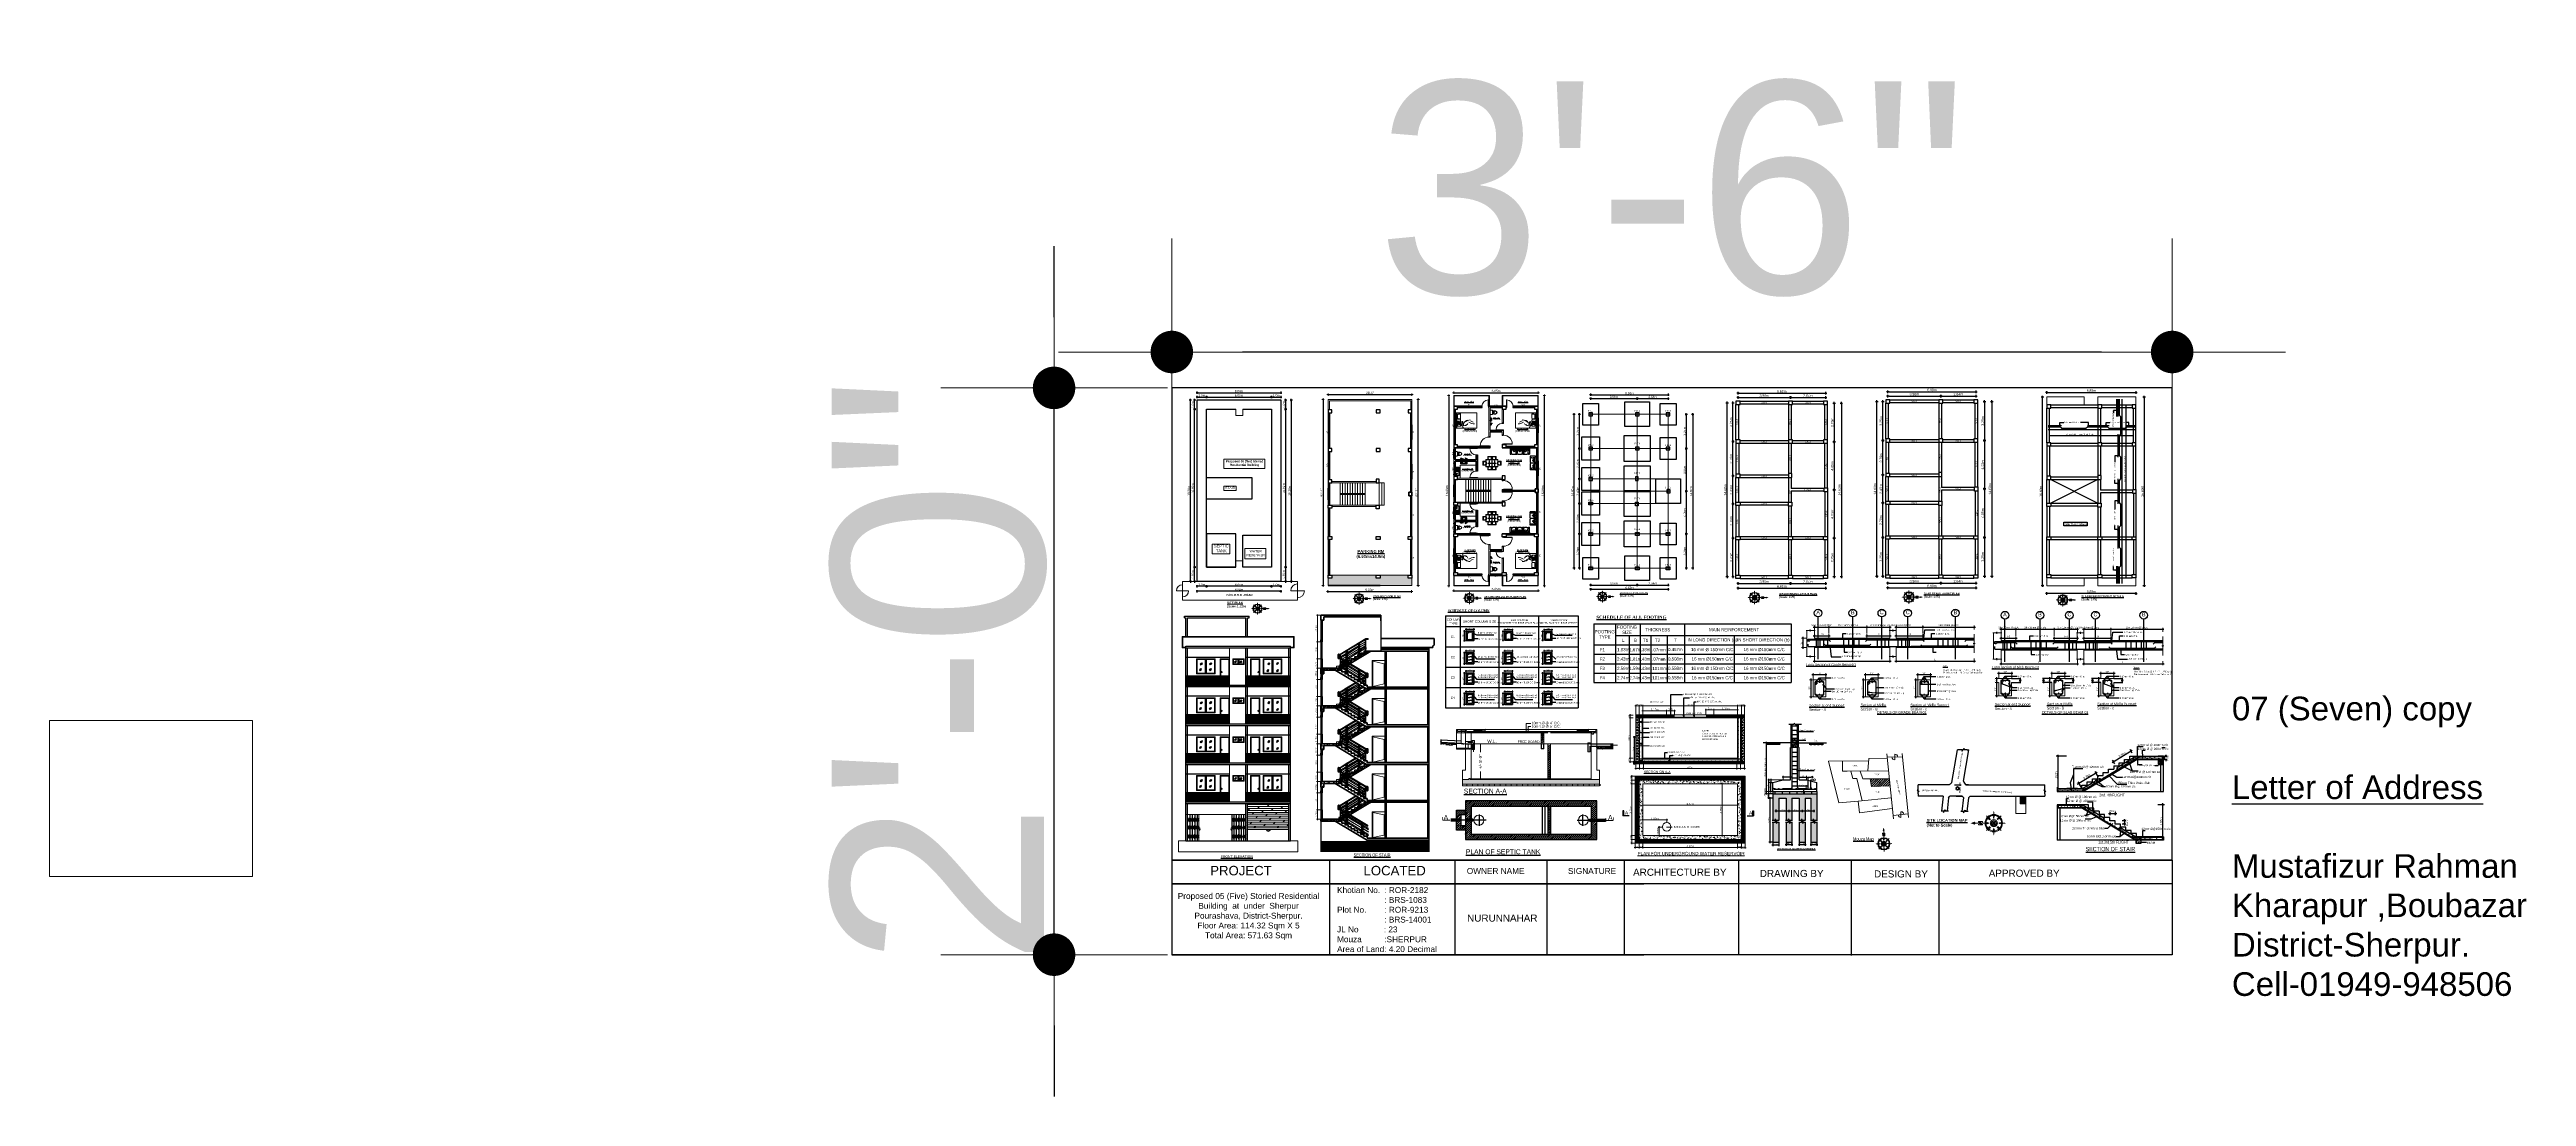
# Paper-space layout 'Layout1' of a CAD drawing. Header units: inches. Extents: x 1 to 106, y -8 to 36.
# The model-space entities are those that its viewports show. They can reach past a viewport. Long polylines and large blocks are cut down to what shows.
import ezdxf
from ezdxf.enums import TextEntityAlignment as Align

# ---------------------------------------------------------------- set-up
doc = ezdxf.new("R2010")
doc.units = ezdxf.units.IN
doc.header["$MEASUREMENT"] = 0
doc.header["$PDMODE"] = 99
for name, pattern in [('ACAD_ISO04W100', [30.5, 24, -3, 0.5, -3]), ('CENTER', [2, 1.25, -0.25, 0.25, -0.25]), ('DASHDOT', [1, 0.5, -0.25, 0, -0.25]), ('DASHED', [0.75, 0.5, -0.25]), ('DASHED2', [0.375, 0.25, -0.125]), ('HIDDEN2', [0.1875, 0.125, -0.0625])]:
    doc.linetypes.add(name, pattern=pattern)
for name, color, linetype in [('1-COMON', 23, 'Continuous'), ('Brick wall', 3, 'Continuous'), ('CAPTION', 7, 'Continuous'), ('con_out1', 2, 'Continuous'), ('concrete OL', 5, 'Continuous'), ('DOT', 40, 'Continuous'), ('FICTURE', 70, 'Continuous'), ('FIXTURE', 150, 'Continuous'), ('FUNITURE', 11, 'Continuous'), ('GRIDE', 8, 'CENTER'), ('Hatch', 3, 'Continuous'), ('LINE-1', 5, 'Continuous'), ('RCC', 6, 'Continuous'), ('Rod', 1, 'Continuous'), ('SECTION', 7, 'Continuous'), ('Stair', 190, 'DASHED2'), ('Tax', 250, 'Continuous'), ('TEX', 7, 'Continuous'), ('wall', 3, 'Continuous'), ('WINDOOR', 7, 'Continuous')]:
    doc.layers.add(name, color=color, linetype=linetype)
for name, color, linetype, lineweight in [('1-FOUNDATION DIM', 31, 'Continuous', 5), ('BEAM', 7, 'Continuous', 13), ('BIG TEXT', 82, 'Continuous', 9), ('boundary line', 84, 'DASHDOT', 30), ('Brick', 42, 'Continuous', 0), ('Co', 22, 'Continuous', 30), ('Colour 09', 210, 'Continuous', 9), ('Column', 2, 'Continuous', 50), ('DIM', 7, 'Continuous', 15), ('Dimension', 7, 'Continuous', 15), ('door', 132, 'Continuous', 15), ('ELE.POWER', 10, 'Continuous', 20), ('FLOOR CASE', 251, 'Continuous', 13), ('Footing', 1, 'Continuous', 30), ('fur', 70, 'Continuous', 5), ('FURNITUR', 32, 'Continuous', 13), ('Furniture Gr.Fl.', 6, 'Continuous', 5), ('GRID', 8, 'ACAD_ISO04W100', 15), ('halka line', 130, 'HIDDEN2', 9), ('ILLUSTR-FURNITURE', 34, 'Continuous', 15), ('LINE', 8, 'Continuous', 13), ('LOW-WALL', 4, 'Continuous', 20), ('M-wall', 7, 'Continuous', 5), ('Pipe', 172, 'Continuous', 0), ('R0D', 1, 'Continuous', 35), ('RAIL', 200, 'Continuous', 13), ('RAILING', 2, 'Continuous', 13), ('SB', 5, 'Continuous', 13), ('T-FIX', 30, 'Continuous', 20), ('TAXT', 150, 'Continuous', 0), ('U.G.W.R.', 130, 'DASHED2', 5), ('VER', 2, 'Continuous', 20), ('wall-2', 7, 'Continuous', 25), ('wall1', 253, 'Continuous', 13), ('win', 96, 'Continuous', 15), ('Window', 253, 'Continuous', 18)]:
    doc.layers.add(name, color=color, linetype=linetype, lineweight=lineweight)
doc.layers.add('text', color=7, linetype='Continuous', true_color=0x6a7cf1)
doc.layers.add('VP', color=7, linetype='Continuous', lineweight=5, true_color=0xec51fd)
doc.layers.get('VP').off()
doc.styles.add('ARIAL', font='arial.ttf')
doc.styles.add('ARIL', font='arial.ttf')
doc.styles.add('CAPTION', font='GOTHIC.TTF', dxfattribs={"height": 100})
doc.styles.add('DIMTXT', font='arial.ttf', dxfattribs={"height": 6})
doc.styles.add('NARROW', font='ARIALN.TTF')
doc.styles.add('R', font='arial.ttf')
doc.styles.add('ROMANS', font='romans')
doc.styles.get("Standard").update_dxf_attribs({"font": 'ARIALN.TTF'})
doc.styles.add('style0', font='swissel.ttf')
doc.styles.add('STYLE20', font='swisscl.ttf')
doc.styles.add('SW', font='swisscl.ttf')
doc.dimstyles.new('1- 8', dxfattribs={"dimtxt": 7.5, "dimasz": 4, "dimexe": 4, "dimexo": 4, "dimgap": 1, "dimtad": 1, "dimdec": 1, "dimzin": 3, "dimdsep": 46, "dimlunit": 4, "dimtxsty": 'ARIAL', "dimblk": 'ARCHTICK', "dimcen": 0, "dimdle": 4, "dimclrd": 150, "dimclre": 132, "dimclrt": 7, "dimadec": 0, "dimazin": 1, "dimtm": 1e-09, "dimtfac": 1, "dimtdec": 1, "dimtix": 1, "dimtofl": 0, "dimtmove": 1, "dimatfit": 3, "dimldrblk": 'CLOSEDBLANK', "dimfxl": 1, "dimtolj": 1, "dimtzin": 0, "dimarcsym": 0})
doc.dimstyles.new('1_8', dxfattribs={"dimscale": 0, "dimtxt": 7, "dimasz": 4, "dimexe": 4, "dimexo": 4, "dimgap": 1, "dimtad": 1, "dimdec": 8, "dimzin": 3, "dimdsep": 46, "dimlunit": 4, "dimtxsty": 'ARIAL', "dimblk": 'ARCHTICK', "dimcen": 0, "dimdle": 4, "dimse1": 1, "dimse2": 1, "dimsd1": 1, "dimsd2": 1, "dimclrd": 150, "dimclre": 132, "dimclrt": 254, "dimadec": 0, "dimazin": 1, "dimtm": 1e-09, "dimtfac": 1, "dimtdec": 8, "dimtix": 1, "dimtofl": 0, "dimtmove": 0, "dimatfit": 3, "dimldrblk": 'CLOSEDBLANK', "dimfxl": 1, "dimtolj": 1, "dimtzin": 0, "dimarcsym": 0})
doc.dimstyles.new('3-16', dxfattribs={"dimtxt": 5, "dimasz": 2.5, "dimexe": 3, "dimexo": 2, "dimgap": 2, "dimtad": 1, "dimdec": 1, "dimzin": 3, "dimdsep": 46, "dimlunit": 4, "dimtxsty": 'NARROW', "dimblk": 'ARCHTICK', "dimcen": 0, "dimdle": 3, "dimclrd": 256, "dimclre": 256, "dimclrt": 7, "dimaunit": 1, "dimadec": 3, "dimazin": 1, "dimtfac": 1, "dimtdec": 1, "dimtofl": 0, "dimtmove": 0, "dimatfit": 3, "dimldrblk": 'CLOSED', "dimfxl": 1, "dimtolj": 1, "dimtzin": 0, "dimlwd": -1, "dimlwe": -1, "dimarcsym": 0})
doc.dimstyles.new('3-8', dxfattribs={"dimscale": 1.5, "dimtxt": 6, "dimasz": 2, "dimexe": 0.18, "dimexo": 6, "dimgap": 0, "dimtad": 0, "dimdec": 0, "dimzin": 3, "dimdsep": 46, "dimlunit": 3, "dimtxsty": 'ARIAL', "dimblk": 'DD', "dimcen": 1, "dimse1": 1, "dimse2": 1, "dimclrd": 256, "dimclrt": 256, "dimadec": 0, "dimazin": 0, "dimtfac": 0.5, "dimtdec": 0, "dimtmove": 2, "dimatfit": 0, "dimfxl": 0.18, "dimtvp": 0.75, "dimfrac": 1, "dimtolj": 1, "dimtzin": 0, "dimarcsym": 0})
doc.dimstyles.new('_20', dxfattribs={"dimscale": 0.25, "dimtxt": 7, "dimasz": 5, "dimexe": 6, "dimexo": 2, "dimgap": 2, "dimtad": 1, "dimdec": 1, "dimzin": 3, "dimdsep": 46, "dimlunit": 4, "dimtxsty": 'Standard', "dimblk": 'OBLIQUE', "dimcen": 0, "dimdle": 5, "dimclrt": 7, "dimazin": 0, "dimtfac": 0.0375, "dimtdec": 1, "dimtofl": 0, "dimtmove": 0, "dimatfit": 3, "dimldrblk": 'OPEN30', "dimfxl": 6, "dimtvp": 0.8, "dimtolj": 1, "dimtzin": 0, "dimlwe": -1, "dimarcsym": 0})
doc.dimstyles.new('_30', dxfattribs={"dimscale": 0.4, "dimtxt": 7, "dimasz": 5, "dimexe": 6, "dimexo": 2, "dimgap": 2, "dimtad": 1, "dimdec": 0, "dimzin": 3, "dimdsep": 46, "dimlunit": 3, "dimtxsty": 'Standard', "dimblk": 'OBLIQUE', "dimcen": 0, "dimdle": 5, "dimclrt": 7, "dimazin": 0, "dimtfac": 0.0375, "dimtdec": 0, "dimtofl": 0, "dimtmove": 0, "dimatfit": 3, "dimldrblk": 'OPEN30', "dimfxl": 6, "dimtvp": 0.8, "dimtolj": 1, "dimtzin": 0, "dimlwe": -1, "dimarcsym": 0})
doc.dimstyles.new('L-SECTION', dxfattribs={"dimtxt": 4, "dimasz": 2, "dimexe": 3, "dimexo": 1, "dimgap": 1, "dimtad": 1, "dimdec": 0, "dimzin": 3, "dimdsep": 46, "dimlunit": 4, "dimtxsty": 'Standard', "dimblk1": 'ARCHTICK', "dimblk2": 'ARCHTICK', "dimsah": 1, "dimcen": 0.09375, "dimdle": 3, "dimclrd": 6, "dimclre": 6, "dimclrt": 6, "dimadec": 0, "dimazin": 0, "dimtfac": 1, "dimtdec": 0, "dimtofl": 0, "dimtmove": 1, "dimatfit": 3, "dimldrblk": 'ARCHTICK', "dimfxl": 3, "dimtolj": 1, "dimtzin": 0, "dimlwd": -1, "dimlwe": -1, "dimarcsym": 0})
doc.dimstyles.new('STANDARD_WS', dxfattribs={"dimtxt": 0.18, "dimasz": 0.18, "dimexe": 0.18, "dimexo": 0.0625, "dimgap": 0.09, "dimtad": 0, "dimtih": 1, "dimtoh": 1, "dimdec": 4, "dimzin": 0, "dimdsep": 46, "dimlunit": 4, "dimtxsty": 'Standard', "dimcen": 0.09, "dimadec": 0, "dimazin": 0, "dimtfac": 1, "dimtdec": 4, "dimtofl": 0, "dimtmove": 0, "dimatfit": 3, "dimfxl": 1, "dimfrac": 2, "dimtolj": 1, "dimtzin": 0, "dimarcsym": 0})
pattern_1 = [(50, (-91153.956, -78241.683), (7.1726018, -0.6275213), [0.75, -8.25]), (355, (-91153.956, -78241.683), (-1.3875133, 7.5219213), [0.6, -6.6]), (100.4514, (-91153.358, -78241.7355), (5.7850938, 6.8943954), [0.637402, -7.011421]), (46.1842, (-91153.956, -78239.683), (10.6724105, -1.65519), [1.125, -12.375]), (96.6356, (-91153.066, -78239.821), (9.346627, 9.741179), [0.956103, -10.51713]), (351.1842, (-91153.956, -78239.683), (9.3466195, 9.741186), [0.9, -9.9]), (21, (-91152.956, -78240.183), (5.9690705, -4.026189), [0.75, -8.25]), (326, (-91152.956, -78240.183), (2.4331533, 7.2515005), [0.6, -6.6]), (71.4514, (-91152.4584, -78240.519), (8.4022263, 3.225305), [0.637402, -7.011421]), (37.5, (-91153.9558, -78241.6832), (0.12159855, 3.32893854), [0, -6.52, 0, -6.7, 0, -6.625]), (7.5, (-91153.956, -78241.683), (2.6306954, 3.9441171), [0, -3.82, 0, -6.37, 0, -2.525]), (327.5, (-91156.1858, -78241.6832), (5.33822436, -0.2255487), [0, -2.5, 0, -7.8, 0, -10.35]), (317.5, (-91157.186, -78241.683), (5.8318617, 1.0010498), [0, -3.25, 0, -5.18, 0, -7.35])]
pattern_2 = [(50, (-91153.956, -78241.683), (7.1726018, -0.6275213), [0.75, -8.25]), (355, (-91153.956, -78241.683), (-1.3875133, 7.5219213), [0.6, -6.6]), (100.4514, (-91153.358, -78241.7355), (5.7850938, 6.8943954), [0.637402, -7.011421]), (46.1842, (-91153.956, -78239.683), (10.6724105, -1.65519), [1.125, -12.375]), (96.6356, (-91153.066, -78239.821), (9.346627, 9.741179), [0.956103, -10.51713]), (351.1842, (-91153.956, -78239.683), (9.3466195, 9.741186), [0.9, -9.9]), (21, (-91152.956, -78240.183), (5.9690705, -4.026189), [0.75, -8.25]), (326, (-91152.956, -78240.183), (2.4331533, 7.2515005), [0.6, -6.6]), (71.4514, (-91152.4584, -78240.519), (8.4022263, 3.225305), [0.637402, -7.011421]), (37.5, (-91153.9558, -78241.6832), (0.12159855, 3.32893854), [0, -6.52, 0, -6.7, 0, -6.625]), (7.5, (-91153.956, -78241.683), (2.6306954, 3.9441171), [0, -3.82, 0, -6.37, 0, -2.525]), (327.5, (-91156.1858, -78241.6832), (5.33822436, -0.2255487), [0, -2.5, 0, -7.8, 0, -10.35]), (317.5, (-91157.186, -78241.683), (5.8318617, 1.0010498), [0, -3.25, 0, -5.18, 0, -7.35])]
pattern_3 = [(50, (-91153.956, -78121.683), (7.1726018, -0.6275213), [0.75, -8.25]), (355, (-91153.956, -78121.683), (-1.3875133, 7.5219213), [0.6, -6.6]), (100.4514, (-91153.358, -78121.7355), (5.7850938, 6.8943954), [0.637402, -7.011421]), (46.1842, (-91153.956, -78119.683), (10.6724105, -1.65519), [1.125, -12.375]), (96.6356, (-91153.066, -78119.821), (9.346627, 9.741179), [0.956103, -10.51713]), (351.1842, (-91153.956, -78119.683), (9.3466195, 9.741186), [0.9, -9.9]), (21, (-91152.956, -78120.183), (5.9690705, -4.026189), [0.75, -8.25]), (326, (-91152.956, -78120.183), (2.4331533, 7.2515005), [0.6, -6.6]), (71.4514, (-91152.4584, -78120.519), (8.4022263, 3.225305), [0.637402, -7.011421]), (37.5, (-91153.9558, -78121.6832), (0.12159855, 3.32893854), [0, -6.52, 0, -6.7, 0, -6.625]), (7.5, (-91153.956, -78121.683), (2.6306954, 3.9441171), [0, -3.82, 0, -6.37, 0, -2.525]), (327.5, (-91156.1858, -78121.6832), (5.33822436, -0.2255487), [0, -2.5, 0, -7.8, 0, -10.35]), (317.5, (-91157.186, -78121.683), (5.8318617, 1.0010498), [0, -3.25, 0, -5.18, 0, -7.35])]
pattern_4 = [(50, (-91153.956, -78001.683), (7.1726018, -0.6275213), [0.75, -8.25]), (355, (-91153.956, -78001.683), (-1.3875133, 7.5219213), [0.6, -6.6]), (100.4514, (-91153.358, -78001.7355), (5.7850938, 6.8943954), [0.637402, -7.011421]), (46.1842, (-91153.956, -77999.683), (10.6724105, -1.65519), [1.125, -12.375]), (96.6356, (-91153.066, -77999.821), (9.346627, 9.741179), [0.956103, -10.51713]), (351.1842, (-91153.956, -77999.683), (9.3466195, 9.741186), [0.9, -9.9]), (21, (-91152.956, -78000.183), (5.9690705, -4.026189), [0.75, -8.25]), (326, (-91152.956, -78000.183), (2.4331533, 7.2515005), [0.6, -6.6]), (71.4514, (-91152.4584, -78000.519), (8.4022263, 3.225305), [0.637402, -7.011421]), (37.5, (-91153.9558, -78001.6832), (0.12159855, 3.32893854), [0, -6.52, 0, -6.7, 0, -6.625]), (7.5, (-91153.956, -78001.683), (2.6306954, 3.9441171), [0, -3.82, 0, -6.37, 0, -2.525]), (327.5, (-91156.1858, -78001.6832), (5.33822436, -0.2255487), [0, -2.5, 0, -7.8, 0, -10.35]), (317.5, (-91157.186, -78001.683), (5.8318617, 1.0010498), [0, -3.25, 0, -5.18, 0, -7.35])]
pattern_5 = [(45, (-162342.114, -100930.4417), (-3.09359217, 3.09359217), [])]
pattern_6 = [(0, (-87039.8426, -79051.1714), (0, 5.08), []), (90, (-87039.843, -79051.171), (-10.16, 6e-16), [5.08, -5.08]), (90, (-87034.763, -79051.171), (-10.16, 6e-16), [-5.08, 5.08])]
pattern_7 = [(37.5, (-69734.5504, -92980.3038), (-0.03149668, 0.96341188), [0, -0.76, 0, -0.85, 0, -0.8125]), (7.5, (-69734.5504, -92980.3038), (0.88488835, 1.411073), [0, -0.41, 0, -0.685, 0, -0.2625]), (327.5, (-69735.1654, -92980.3038), (1.55707093, 0.00282953), [0, -0.25, 0, -0.9, 0, -1.175]), (317.5, (-69735.1654, -92980.3038), (1.5030633, 0.4388378), [0, -0.125, 0, -0.59, 0, -0.675])]

# ---------------------------------------------------------------- blocks, each defined once
blk = doc.blocks.new('DD')
for p, q in [((0, 1.6), (0, -1.6)), ((-1.6, 0), (1.6, 0))]:
    blk.add_line(p, q)
at = {"const_width": 0.3}
blk.add_lwpolyline([(-0.15, 0, 1), (0.15, 0, 1)], format="xyb", close=True, dxfattribs=at)
blk = doc.blocks.new('*D474')
at = {"layer": '1-FOUNDATION DIM', "lineweight": -2}
blk.add_line((88, 23.03), (51.62, 23.03), dxfattribs=at)
at = {"layer": 'Defpoints', "color": 0}
for p in [(48.62, 23.03), (48.62, 21.51), (91, 21.51)]:
    blk.add_point(p, dxfattribs=at)
at = {"layer": '1-FOUNDATION DIM', "lineweight": -2, "xscale": 3, "yscale": 3, "zscale": 3, "rotation": 180}
blk.add_blockref('DD', (48.62, 23.03), dxfattribs=at)
at = {"layer": '1-FOUNDATION DIM', "lineweight": -2, "xscale": 3, "yscale": 3, "zscale": 3}
blk.add_blockref('DD', (91, 23.03), dxfattribs=at)
at = {"layer": '1-FOUNDATION DIM', "insert": (69.81, 29.93), "char_height": 9, "attachment_point": 5, "style": 'ARIAL'}
blk.add_mtext('\\A1;3\'-6"', dxfattribs=at)
blk = doc.blocks.new('*D475')
at = {"layer": '1-FOUNDATION DIM', "lineweight": -2}
for p, q in [((43.63, 24.51), (43.63, 27.51)), ((43.63, -2.49), (43.63, 21.51)), ((43.63, -5.49), (43.63, -8.49))]:
    blk.add_line(p, q, dxfattribs=at)
at = {"layer": 'Defpoints', "color": 0}
for p in [(43.63, 21.51), (48.62, 21.51), (48.62, -2.49)]:
    blk.add_point(p, dxfattribs=at)
at = {"layer": '1-FOUNDATION DIM', "lineweight": -2, "xscale": 3, "yscale": 3, "zscale": 3}
for p, rotation in [((43.63, 21.51), 270), ((43.63, -2.49), 90)]:
    blk.add_blockref('DD', p, dxfattribs=dict(at, rotation=rotation))
at = {"layer": '1-FOUNDATION DIM', "insert": (38.77, 9.51), "char_height": 9, "attachment_point": 5, "rotation": 90, "style": 'ARIAL'}
blk.add_mtext('\\A1;2\'-0"', dxfattribs=at)
blk = doc.blocks.new('A$C154754DE')
at = {"layer": 'RCC'}
for p, q in [((0, 12), (15, 12)), ((0, 0), (0, 12)), ((15, 12), (15, 0)), ((15, 0), (0, 0))]:
    blk.add_line(p, q, dxfattribs=at)
blk = doc.blocks.new("Windoo 4'")
at = {"layer": 'WINDOOR'}
for p, q in [((24, 5), (-24, 5)), ((-24, 5), (-24, 0)), ((24, 0), (-24, 0)), ((-24, 0), (-21, 0)), ((-21, 5), (-21, 3)), ((21, 3), (-21, 3)), ((21, 2), (-21, 2)), ((-21, 2), (-21, 0)), ((-20, 3), (-20, 2)), ((20, 3), (20, 2)), ((24, 5), (21, 5)), ((21, 5), (21, 3)), ((21, 2), (21, 0)), ((21, 0), (24, 0)), ((24, 5), (24, 0))]:
    blk.add_line(p, q, dxfattribs=at)
blk = doc.blocks.new('D40')
at = {"layer": 'door'}
for p, q in [((2, 5), (2, 40)), ((3.2, 40), (2, 40)), ((2.4, 34), (2, 34)), ((2.4, 34), (2.4, 34.7)), ((2.9, 34.7), (2.4, 34.7)), ((2.9, 34), (2.9, 34.7)), ((3.2, 34), (2.9, 34)), ((3.2, 5), (3.2, 40)), ((0, 0), (0, 5)), ((0, 5), (2, 5)), ((2.5, 0), (0, 0)), ((2, 11), (2.4, 11)), ((2, 5), (2, 3.5)), ((2, 5), (3.2, 5)), ((2, 3.5), (2.5, 3.5)), ((2.4, 10.2), (2.4, 11)), ((2.4, 10.2), (2.9, 10.2)), ((2.5, 3.5), (2.5, 0)), ((2.9, 10.2), (2.9, 11)), ((2.9, 11), (3.2, 11)), ((38, 3.5), (37.5, 3.5)), ((37.5, 3.5), (37.5, 0)), ((37.5, 0), (40, 0)), ((40, 5), (38, 5)), ((38, 5), (38, 3.5)), ((40, 0), (40, 5))]:
    blk.add_line(p, q, dxfattribs=at)
blk.add_arc((2.9, 4.9), 35.1, 0.2318, 89.393, dxfattribs=at)
blk = doc.blocks.new('D30')
at = {"layer": 'door'}
for p, q in [((2, 5), (2, 30)), ((3.2, 30), (2, 30)), ((2.4, 24), (2, 24)), ((2.4, 24), (2.4, 24.7)), ((2.9, 24.7), (2.4, 24.7)), ((2.9, 24), (2.9, 24.7)), ((3.2, 24), (2.9, 24)), ((3.2, 5), (3.2, 30)), ((0, 0), (0, 5)), ((0, 5), (2, 5)), ((2.5, 0), (0, 0)), ((2, 11), (2.4, 11)), ((2, 5), (2, 3.5)), ((2, 5), (3.2, 5)), ((2, 3.5), (2.5, 3.5)), ((2.4, 10.2), (2.4, 11)), ((2.4, 10.2), (2.9, 10.2)), ((2.5, 3.5), (2.5, 0)), ((2.9, 10.2), (2.9, 11)), ((2.9, 11), (3.2, 11)), ((28, 3.5), (27.5, 3.5)), ((27.5, 3.5), (27.5, 0)), ((27.5, 0), (30, 0)), ((30, 5), (28, 5)), ((28, 5), (28, 3.5)), ((30, 0), (30, 5))]:
    blk.add_line(p, q, dxfattribs=at)
blk.add_arc((2.9, 4.9), 25.1, 0.3204, 89.1727, dxfattribs=at)
blk = doc.blocks.new('W-1')
at = {"layer": 'WINDOOR'}
for p, q in [((-60, 0), (-60, -5)), ((-60, 0), (-57, 0)), ((-60, 0), (0, 0)), ((-57, 0), (-57, -2)), ((-3, 0), (-3, -2)), ((0, 0), (0, -5)), ((-57, -5), (-60, -5)), ((-60, -5), (0, -5)), ((-57, -2), (-3, -2)), ((-57, -3), (-57, -5)), ((-57, -3), (-3, -3)), ((-56, -2), (-56, -3)), ((-4, -2), (-4, -3)), ((-3, -3), (-3, -5)), ((0, -5), (-3, -5))]:
    blk.add_line(p, q, dxfattribs=at)
blk = doc.blocks.new('W-3FT')
at = {"layer": 'WINDOOR'}
for p, q in [((-36, 0), (-36, -5)), ((-36, 0), (-33, 0)), ((-36, 0), (0, 0)), ((-33, 0), (-33, -2)), ((-3, 0), (-3, -2)), ((0, 0), (0, -5)), ((-33, -5), (-36, -5)), ((-36, -5), (0, -5)), ((-33, -2), (-3, -2)), ((-33, -3), (-33, -5)), ((-33, -3), (-3, -3)), ((-32, -2), (-32, -3)), ((-4, -2), (-4, -3)), ((-3, -3), (-3, -5)), ((0, -5), (-3, -5))]:
    blk.add_line(p, q, dxfattribs=at)
blk = doc.blocks.new('BURNER')
at = {"layer": 'FICTURE'}
for p, q in [((-25, 9.5), (-25, 0)), ((-25, 0), (0, 0)), ((-24.5, 9), (-24.5, 0.5)), ((-24.5, 0.5), (-0.5, 0.5)), ((-1, 10.5), (-24, 10.5)), ((-23.8, 5.2), (-20.9, 5.2)), ((-1.5, 10), (-23.5, 10)), ((-22.7, 7.9), (-20.6, 5.9)), ((-22.7, 2.6), (-20.6, 4.6)), ((-20, 9), (-20, 6.1)), ((-20, 1.5), (-20, 4.4)), ((-17.3, 7.9), (-19.4, 5.9)), ((-17.3, 2.6), (-19.4, 4.6)), ((-16.2, 5.2), (-19.1, 5.2)), ((-8.8, 5.2), (-5.9, 5.2)), ((-8.7, 5.2), (-5.8, 5.2)), ((-7.7, 7.9), (-5.6, 5.9)), ((-7.7, 2.6), (-5.6, 4.6)), ((-7.6, 7.9), (-5.6, 5.9)), ((-7.6, 2.6), (-5.6, 4.6)), ((-5, 9), (-5, 6.1)), ((-5, 9), (-5, 6.1)), ((-5, 1.5), (-5, 4.4)), ((-5, 1.5), (-5, 4.4)), ((-2.3, 7.9), (-4.4, 5.9)), ((-2.3, 7.9), (-4.4, 5.9)), ((-2.3, 2.6), (-4.4, 4.6)), ((-2.3, 2.6), (-4.4, 4.6)), ((-1.2, 5.2), (-4.1, 5.2)), ((-0.5, 0.5), (-0.5, 9)), ((0, 0), (0, 9.5))]:
    blk.add_line(p, q, dxfattribs=at)
for centre in [(-20, 5.2), (-5, 5.2), (-5, 5.2)]:
    blk.add_circle(centre, 2.36, dxfattribs=at)
for centre, start, end in [((-24, 9.5), 90, 180), ((-23.5, 9), 90, 180), ((-1.5, 9), 0, 90), ((-1, 9.5), 0, 90)]:
    blk.add_arc(centre, 1, start, end, dxfattribs=at)
blk = doc.blocks.new('A$C1B9D5D5F')
at = {"layer": 'Hatch', "linetype": 'DASHED'}
h = blk.add_hatch(dxfattribs=at)
h.set_pattern_fill('ANSI31', color=256, scale=5, style=0)
h.set_pattern_definition([(315, (-153.9716, 593.88254), (-0.44194174, -0.44194174), [])])
h.paths.add_polyline_path([(32.6, 12, 1), (36.6, 12, 1)])
at = {"layer": 'fur', "linetype": 'Continuous'}
for p, q in [((0, 17), (40, 17)), ((0, 0), (0, 17)), ((40, 0), (0, 0)), ((2, 15.5), (18, 15.5)), ((2, 15.5), (2, 14.5)), ((2, 14.5), (18, 14.5)), ((2, 12.5), (18, 12.5)), ((2, 12.5), (2, 11.5)), ((2, 11.5), (18, 11.5)), ((2, 9.5), (18, 9.5)), ((2, 8.5), (2, 9.5)), ((2, 8.5), (18, 8.5)), ((2, 6.5), (18, 6.5)), ((2, 5.5), (2, 6.5)), ((2, 5.5), (18, 5.5)), ((2, 3.5), (18, 3.5)), ((2, 2.5), (2, 3.5)), ((2, 2.5), (18, 2.5)), ((18, 15.5), (18, 14.5)), ((18, 12.5), (18, 11.5)), ((18, 9.5), (18, 8.5)), ((18, 6.5), (18, 5.5)), ((18, 3.5), (18, 2.5)), ((20, 13.5), (20, 3.5)), ((22, 15.5), (36, 15.5)), ((22, 1.5), (36, 1.5)), ((38, 13.5), (38, 3.5)), ((40, 17), (40, 0))]:
    blk.add_line(p, q, dxfattribs=at)
blk.add_circle((29, 8.5), 1, dxfattribs=at)
for centre, start, end in [((22, 13.5), 90, 180), ((22, 3.5), 180, 270), ((36, 13.5), 0, 90), ((36, 3.5), 270, 0)]:
    blk.add_arc(centre, 2, start, end, dxfattribs=at)
at = {"layer": 'Pipe', "linetype": 'DASHED'}
blk.add_circle((34.6, 12), 2, dxfattribs=at)
at = {"layer": 'Rod', "linetype": 'Continuous'}
for p, q in [((27.5, 11.7), (30.5, 11.7)), ((29, 17), (29, 10.2))]:
    blk.add_line(p, q, dxfattribs=at)
blk = doc.blocks.new('COMODE')
at = {"linetype": 'Continuous', "lineweight": 15}
for p, q in [((-8.9, 1), (-8.9, 7)), ((-7.9, 0), (7.9, 0)), ((-6.9, 9), (6.9, 9)), ((8.9, 1), (8.9, 7))]:
    blk.add_line(p, q, dxfattribs=at)
blk.add_circle((0, 15), 1.41, dxfattribs=at)
for centre, radius, start, end in [((-6.9, 7), 2, 90, 180), ((-7.9, 1), 1, 180, 270), ((6.9, 7), 2, 0, 90), ((7.9, 1), 1, 270, 0)]:
    blk.add_arc(centre, radius, start, end, dxfattribs=at)
at = {"linetype": 'Continuous', "lineweight": 15, "extrusion": (0, 0, -1)}
blk.add_ellipse((0, 16.5), major_axis=(0, 10.5), ratio=0.664933, start_param=3.923136, end_param=8.643235, dxfattribs=at)
blk.add_ellipse((0, 18.8), major_axis=(0, 6.57), ratio=0.809373, dxfattribs=at)
blk = doc.blocks.new('A$C1BE005BA')
at = {"layer": 'T-FIX'}
for p, q in [((0, 3.4), (1.7, 3.2)), ((1.7, 3.2), (0, 3.4)), ((0.3, 1.8), (1.8, 2.5)), ((2, 3.9), (0.6, 4.9)), ((2.2, 1.9), (1.2, 0.6)), ((2.5, 4.3), (1.8, 5.9)), ((2.8, 0), (2.9, 1.7)), ((2.9, 1.7), (2.8, 0)), ((3.4, 6.2), (3.2, 4.4)), ((3.2, 4.4), (3.4, 6.2)), ((4.4, 0.3), (3.6, 1.8)), ((4.9, 5.6), (3.8, 4.1)), ((5.6, 1.2), (4.1, 2.3)), ((4.2, 3.6), (5.9, 4.4)), ((4.3, 3.5), (11.4, 3.5)), ((4.3, 2.5), (11.4, 2.5)), ((6.2, 2.8), (4.4, 3)), ((4.4, 3), (6.2, 2.8))]:
    blk.add_line(p, q, dxfattribs=at)
blk.add_circle((3, 3), 1.34, dxfattribs=at)
blk = doc.blocks.new('*U268')
at = {"color": 0}
mesh = blk.add_polyface(dxfattribs=at)
corners = [(1.4, 6.5), (-1, 8.9), (-1.9, 5.6), (-1.9, 5.6), (0, 5.1), (1.4, 6.5), (-1.9, 5.6), (-1, 5.1), (0, 5.1), (-1, 8.9), (-2.4, 7.5), (-1.9, 5.6), (1.4, 6.5), (0.9, 8.4), (-1, 8.9), (0, 5.1), (0.9, 5.6), (1.4, 6.5), (-1, 5.1), (0, 0), (0, 5.1), (-1, 5.1), (-1, 0), (0, 0), (-2.4, 7.5), (-2.4, 6.5), (-1.9, 5.6), (-1, 8.9), (-1.9, 8.4), (-2.4, 7.5), (0.9, 8.4), (0, 8.9), (-1, 8.9), (1.4, 6.5), (1.4, 7.5), (0.9, 8.4)]
mesh.append_faces([[corners[k] for k in face] for face in [(0, 1, 2), (3, 4, 5), (9, 10, 11), (12, 13, 14)]], dxfattribs={"vtx0": -1, "vtx1": -1, "vtx2": -1, "color": 0})
mesh.append_faces([[corners[k] for k in face] for face in [(18, 19, 20)]], dxfattribs={"vtx0": -1, "vtx2": -1, "color": 0})
mesh.append_faces([[corners[k] for k in face] for face in [(6, 7, 8)]], dxfattribs={"vtx1": -1, "vtx2": -1, "color": 0})
mesh.append_faces([[corners[k] for k in face] for face in [(15, 16, 17), (21, 22, 23), (24, 25, 26), (27, 28, 29), (30, 31, 32), (33, 34, 35)]], dxfattribs={"vtx2": -1, "color": 0})
blk = doc.blocks.new('Tap')
at = {"layer": 'FIXTURE', "elevation": 0.25}
for points in [[(-0.25, 3.5), (-0.25, 0)], [(0.25, 3.5), (0.25, 0)]]:
    blk.add_lwpolyline(points, dxfattribs=at)
at = {"layer": 'FIXTURE'}
for radius, start, end in [(1, 284.47751, 255.52249), (0.25, 0, 180)]:
    blk.add_arc((0, 3.5, 0.25), radius, start, end, dxfattribs=at)
at = {"layer": 'FIXTURE', "xscale": 0.5, "yscale": 0.5, "zscale": 0.5}
blk.add_blockref('*U268', (0.25, 0), dxfattribs=at)
blk = doc.blocks.new('PaperHolder')
at = {"layer": 'FIXTURE'}
for p, q in [((-5.6, 4.4), (0, 4.4)), ((-5.6, 3.6), (0, 3.6)), ((-5.6, 2.8), (0, 2.8))]:
    blk.add_line(p, q, dxfattribs=at)
for points in [[(0.4, 4.8), (-6, 4.8), (-6, 0.8), (0.4, 0.8)], [(0, 4.4), (-5.6, 4.4), (-5.6, 1.2), (0, 1.2)], [(-5.2, 0.8), (-5.6, 0.8), (-5.6, 0), (-5.2, 0)], [(0, 0.8), (-0.4, 0.8), (-0.4, 0), (0, 0)]]:
    blk.add_lwpolyline(points, close=True, dxfattribs=at)
blk = doc.blocks.new('FURN_GEN_039')
at = {"layer": 'FURNITUR'}
for p, q in [((-12787.9, 14960.1), (-12787.7, 14958.9)), ((-12787.7, 14958.9), (-12787.7, 14958.1)), ((-12787.7, 14958.1), (-12787.6, 14957.3)), ((-12787.6, 14957.9), (-12787.1, 14957.9)), ((-12787.6, 14957.3), (-12787.4, 14955.6)), ((-12787.4, 14958.8), (-12786.8, 14958.4)), ((-12787.4, 14955.6), (-12787.1, 14954.2)), ((-12787.1, 14957.9), (-12787, 14958)), ((-12787.1, 14954.2), (-12786.5, 14953.9)), ((-12786.7, 14957.6), (-12786.7, 14956.5)), ((-12786.7, 14956.5), (-12786, 14956.3)), ((-12786.5, 14955.5), (-12786.7, 14955.1)), ((-12786.7, 14955.1), (-12786, 14955.1)), ((-12786, 14955.1), (-12786.5, 14955.5)), ((-12786.5, 14953.9), (-12785.5, 14954.2)), ((-12786.1, 14958.7), (-12784.8, 14958.4)), ((-12786, 14957.9), (-12785.8, 14958.2)), ((-12785.8, 14958.2), (-12785.4, 14958.1)), ((-12785.6, 14954), (-12785, 14951.9)), ((-12785.5, 14954.2), (-12784.5, 14954.7)), ((-12785.2, 14951.4), (-12783.3, 14952.9)), ((-12785.2, 14950.3), (-12785.2, 14951.4)), ((-12783.3, 14952.9), (-12781.1, 14954.1)), ((-12781.7, 14956.4), (-12781.1, 14954.1)), ((-12781.1, 14954.1), (-12780.1, 14953.2)), ((-12780.1, 14953.2), (-12778.7, 14952.2)), ((-12778.7, 14952.2), (-12777.7, 14950.7)), ((-12777.7, 14950.7), (-12777.3, 14949.7)), ((-12777.3, 14949.7), (-12776.9, 14946.2)), ((-12790.3, 14944.9), (-12790.3, 14946.5)), ((-12790.3, 14946.5), (-12788.9, 14945)), ((-12789, 14942.6), (-12790.3, 14944.9)), ((-12788.9, 14945), (-12789, 14946.5)), ((-12789, 14946.5), (-12788, 14945.7)), ((-12787.5, 14942.1), (-12789, 14942.6)), ((-12788, 14945.7), (-12786.7, 14944.3)), ((-12785.8, 14941.6), (-12787.5, 14942.1)), ((-12786.7, 14944.3), (-12784.9, 14943.5)), ((-12783.1, 14940.6), (-12785.8, 14941.6)), ((-12784.9, 14943.5), (-12780.7, 14942.8)), ((-12777.4, 14939.7), (-12783.1, 14940.6)), ((-12780.7, 14942.8), (-12781.4, 14946.1)), ((-12776.5, 14942), (-12777.4, 14939.7)), ((-12777.1, 14947.5), (-12776.5, 14942))]:
    blk.add_line(p, q, dxfattribs=at)
for centre, radius, start, end in [((-12813.7, 15014.4), 62.8, 259.7083, 277.1751), ((-12820.7, 14961.2), 1.19, 66.6766, 106.6193), ((-12820.7, 14961.1), 1.19, 66.6766, 106.6193), ((-12820.7, 14961.1), 1.19, 66.6766, 106.6193), ((-12820.7, 14961), 1.19, 66.6766, 106.6193), ((-12820.7, 14960.9), 1.19, 66.6766, 106.6193), ((-12820.7, 14960.9), 1.19, 66.6766, 106.6193), ((-12820.7, 14960.8), 1.19, 66.6766, 106.6193), ((-12820.7, 14960.8), 1.19, 66.6766, 106.6193), ((-12820.7, 14960.7), 1.19, 66.6766, 106.6193), ((-12820.7, 14960.7), 1.19, 66.6766, 106.6193), ((-12820.7, 14960.6), 1.19, 66.6766, 106.6193), ((-12820.7, 14960.5), 1.19, 66.6766, 106.6193), ((-12820.7, 14960.5), 1.19, 66.6766, 106.6193), ((-12820.7, 14960.4), 1.19, 66.6766, 106.6193), ((-12820.7, 14960.3), 1.19, 66.6766, 106.6193), ((-12820.7, 14960.3), 1.19, 66.6766, 106.6193), ((-12820.7, 14960.2), 1.19, 67.3935, 106.6193), ((-12820.7, 14960.2), 1.19, 67.0398, 106.6193), ((-12820.7, 14960.1), 1.19, 68.388, 106.6193), ((-12820.7, 14960.1), 1.19, 68.0879, 106.6193), ((-12820.7, 14960.1), 1.19, 67.8399, 106.6193), ((-12820.7, 14960), 1.19, 68.9518, 106.6193), ((-12820.7, 14960), 1.19, 68.658, 106.6193), ((-12820.7, 14959.9), 1.19, 69.7772, 106.6193), ((-12820.7, 14959.9), 1.19, 69.2782, 106.6193), ((-12820.7, 14959.8), 1.19, 70.4728, 106.6193), ((-12820.7, 14959.8), 1.19, 70.1276, 106.6193), ((-12820.7, 14959.7), 1.19, 71.0592, 106.6193), ((-12820.7, 14959.7), 1.19, 70.7905, 106.6193), ((-12820.7, 14959.6), 1.19, 71.7385, 106.6193), ((-12820.7, 14959.6), 1.19, 72.0383, 106.6193), ((-12820.7, 14959.7), 1.19, 71.4125, 106.6193), ((-12820.7, 14959.5), 1.19, 72.5419, 106.6193), ((-12820.7, 14959.4), 1.19, 73.123, 106.6193), ((-12820.7, 14959.4), 1.19, 72.8705, 106.6193), ((-12820.7, 14959.3), 1.19, 73.8315, 106.6193), ((-12820.7, 14959.3), 1.19, 73.4318, 106.6193), ((-12820.7, 14959.2), 1.19, 74.3813, 106.6193), ((-12820.7, 14959.2), 1.19, 74.1182, 106.6193), ((-12820.7, 14959.1), 1.19, 75.1622, 106.6193), ((-12820.7, 14959.1), 1.19, 74.8944, 106.6193), ((-12820.7, 14959.2), 1.19, 74.6033, 106.6193), ((-12820.7, 14959), 1.19, 75.4076, 106.6193), ((-12820.7, 14958.9), 1.19, 76.0849, 106.6193), ((-12820.7, 14958.9), 1.19, 75.8182, 106.6193), ((-12820.7, 14958.8), 1.19, 76.7506, 106.6193), ((-12820.7, 14958.8), 1.19, 76.538, 106.6193), ((-12820.7, 14958.9), 1.19, 76.2812, 106.6193), ((-12820.7, 14958.7), 1.19, 77.0728, 106.6193), ((-12820.7, 14958.6), 1.19, 77.5162, 106.6193), ((-12820.7, 14958.6), 1.19, 77.297, 106.6193), ((-12820.7, 14958.5), 1.19, 78.1037, 106.6193), ((-12820.7, 14958.6), 1.19, 77.7164, 106.6193), ((-12820.7, 14958.5), 1.19, 77.8845, 106.6193), ((-12820.7, 14958.4), 1.19, 78.4866, 106.6193), ((-12820.7, 14958.4), 1.19, 78.3041, 106.6193), ((-12820.7, 14958.3), 1.19, 78.7895, 106.6193), ((-12820.7, 14958.2), 1.19, 79.3118, 106.6193), ((-12820.7, 14958.2), 1.19, 79.1268, 106.6193), ((-12820.7, 14958.2), 1.19, 78.9844, 106.6193), ((-12820.7, 14958.1), 1.19, 79.6435, 106.6193), ((-12820.7, 14958.1), 1.19, 79.4801, 106.6193), ((-12820.7, 14958), 1.19, 79.9854, 106.6193), ((-12820.7, 14958), 1.19, 79.833, 106.6193), ((-12820.7, 14957.9), 1.19, 80.1659, 106.6193), ((-12820.7, 14957.8), 1.19, 80.5231, 106.6193), ((-12820.7, 14957.8), 1.19, 80.4526, 106.6193), ((-12820.7, 14957.9), 1.19, 80.3165, 106.6193), ((-12820.7, 14957.7), 1.19, 80.7751, 106.6193), ((-12820.7, 14957.7), 1.19, 80.6432, 106.6193), ((-12820.7, 14957.6), 1.19, 81.0512, 106.6193), ((-12820.7, 14957.6), 1.19, 80.9013, 106.6193), ((-12820.7, 14957.5), 1.19, 81.2462, 106.6193), ((-12820.7, 14957.4), 1.19, 81.4177, 106.6193), ((-12820.7, 14957.3), 1.19, 81.6367, 106.6193), ((-12820.7, 14957.3), 1.19, 81.5227, 106.6193), ((-12820.7, 14957.2), 1.19, 81.7121, 106.6193), ((-12820.7, 14957.2), 1.19, 81.7825, 106.6193), ((-12820.7, 14957.1), 1.19, 81.8928, 106.6193), ((-12820.7, 14957.1), 1.19, 81.8438, 106.6193), ((-12820.7, 14957), 1.19, 82.0483, 106.6193), ((-12820.7, 14957), 1.19, 82.0047, 106.6193), ((-12820.7, 14957.1), 1.19, 81.9533, 106.6193), ((-12820.7, 14956.9), 1.19, 82.1128, 106.6193), ((-12820.7, 14956.8), 1.19, 82.1719, 106.6193), ((-12820.7, 14956.8), 1.19, 82.1487, 106.6193), ((-12820.7, 14956.7), 1.19, 82.217, 106.6193), ((-12820.7, 14956.7), 1.19, 82.1978, 106.6193), ((-12820.7, 14956.6), 1.19, 82.2414, 106.6193), ((-12820.7, 14956.7), 1.19, 82.2311, 106.6193), ((-12820.7, 14956.5), 1.19, 82.2414, 106.6193), ((-12820.7, 14956.5), 1.19, 82.2445, 106.6193), ((-12820.7, 14956.4), 1.19, 82.2136, 106.6193), ((-12820.7, 14956.4), 1.19, 82.2325, 106.6193), ((-12820.7, 14956.3), 1.19, 82.1567, 106.6193), ((-12820.7, 14956.3), 1.19, 82.1839, 106.6193), ((-12820.7, 14956.2), 1.19, 82.0896, 106.6193), ((-12820.7, 14956.2), 1.19, 82.1244, 106.6193), ((-12820.7, 14956.1), 1.19, 82.0069, 106.6193), ((-12820.7, 14956.1), 1.19, 82.0564, 106.6193), ((-12820.7, 14956), 1.19, 81.9025, 106.6193), ((-12820.7, 14956), 1.19, 81.9553, 106.6193), ((-12820.7, 14955.9), 1.19, 81.7273, 106.6193), ((-12820.7, 14955.9), 1.19, 81.8017, 106.6193), ((-12820.7, 14955.8), 1.19, 81.5829, 106.6193), ((-12820.7, 14955.8), 1.19, 81.6676, 106.6193), ((-12820.7, 14955.7), 1.19, 81.4082, 106.6193), ((-12820.7, 14955.7), 1.19, 81.4981, 106.6193), ((-12820.7, 14955.6), 1.19, 81.1922, 106.6193), ((-12820.7, 14955.6), 1.19, 81.2935, 106.6193), ((-12820.7, 14955.5), 1.19, 80.9401, 106.6193), ((-12820.7, 14955.5), 1.19, 81.0607, 106.6193), ((-12820.7, 14955.4), 1.19, 80.6383, 106.6193), ((-12820.7, 14955.4), 1.19, 80.7562, 106.6193), ((-12820.7, 14955.4), 1.19, 80.8216, 106.6193), ((-12820.7, 14955.3), 1.19, 80.4978, 106.6193), ((-12820.7, 14955.3), 1.19, 80.3513, 106.6193), ((-12820.7, 14955.2), 1.19, 80.1597, 106.6193), ((-12820.7, 14955.1), 1.19, 79.8755, 106.6193), ((-12820.7, 14955), 1.19, 79.3802, 106.6193), ((-12820.7, 14955), 1.19, 79.5836, 106.6193), ((-12820.7, 14954.9), 1.19, 79.1319, 106.6193), ((-12820.7, 14954.8), 1.19, 78.5764, 106.6193), ((-12820.7, 14954.8), 1.19, 78.7583, 106.6193), ((-12820.7, 14954.9), 1.19, 78.9478, 106.6193), ((-12820.7, 14954.7), 1.19, 78.1978, 106.6193), ((-12820.7, 14954.7), 1.19, 78.4165, 106.6193), ((-12820.7, 14954.6), 1.19, 77.7848, 106.6193), ((-12820.7, 14954.6), 1.19, 77.9869, 106.6193), ((-12820.7, 14954.5), 1.19, 77.4268, 106.6193), ((-12820.7, 14954.4), 1.19, 76.7317, 106.6193), ((-12820.7, 14954.4), 1.19, 76.9903, 106.6193), ((-12820.7, 14954.5), 1.19, 77.1799, 106.6193), ((-12820.7, 14954.3), 1.19, 76.2283, 106.6193), ((-12820.7, 14954.3), 1.19, 76.483, 106.6193), ((-12820.7, 14954.2), 1.19, 75.6465, 106.6193), ((-12820.7, 14954.2), 1.19, 75.9147, 106.6193), ((-12820.7, 14954.1), 1.19, 75.0075, 106.6193), ((-12820.7, 14954.1), 1.19, 75.3086, 106.6193), ((-12820.7, 14954), 1.19, 74.562, 106.6193), ((-12820.7, 14954), 1.19, 74.7187, 106.6193), ((-12820.7, 14953.9), 1.19, 73.9579, 106.6193), ((-12820.7, 14953.9), 1.19, 74.2834, 106.6193), ((-12820.7, 14953.8), 1.19, 73.1979, 106.6193), ((-12820.7, 14953.8), 1.19, 73.6249, 106.6193), ((-12820.7, 14953.7), 1.19, 72.5795, 106.6193), ((-12820.7, 14953.6), 1.19, 71.9598, 106.6193), ((-12820.7, 14953.5), 1.19, 70.8993, 106.6193), ((-12820.7, 14953.5), 1.19, 71.4857, 106.6193), ((-12820.7, 14953.4), 1.19, 70.2502, 106.6193), ((-12820.7, 14953.3), 1.19, 69.2331, 106.6193), ((-12820.7, 14953.3), 1.19, 69.816, 106.6193), ((-12820.7, 14953.2), 1.19, 68.5247, 106.6193), ((-12820.7, 14953.1), 1.19, 67.7911, 106.6193), ((-12820.7, 14953), 1.19, 67.0312, 106.6193), ((-12820.7, 14952.9), 1.19, 66.6766, 106.6193), ((-12820.7, 14953), 1.19, 66.6766, 106.6193), ((-12820.7, 14952.8), 1.19, 66.6766, 106.6193), ((-12820.7, 14952.7), 1.19, 66.6766, 106.6193), ((-12820.7, 14952.6), 1.19, 66.6766, 106.6193), ((-12820.7, 14952.5), 1.19, 66.6766, 106.6193), ((-12820.7, 14952.4), 1.19, 66.6766, 106.6193), ((-12820.7, 14952.3), 1.19, 66.6766, 106.6193), ((-12820.7, 14952.2), 1.19, 66.6766, 106.6193), ((-12820.7, 14952.1), 1.19, 66.6766, 106.6193), ((-12819.8, 14963.3), 0.867, 4.8213, 258.2519), ((-12819.8, 14952.1), 0.867, 101.7481, 154.1337), ((-12795.1, 14957.7), 25.3, 169.2326, 190.7674), ((-12819.9, 14963.1), 0.832, 251.1311, 261.285), ((-12819.9, 14963), 0.832, 251.1311, 260.153), ((-12819.9, 14962.9), 0.832, 251.1311, 259.3159), ((-12819.9, 14962.9), 0.832, 251.1311, 258.528), ((-12819.9, 14962.8), 0.832, 251.1311, 257.8326), ((-12819.9, 14962.8), 0.832, 251.1311, 257.1861), ((-12819.9, 14962.7), 0.832, 251.1311, 256.5076), ((-12819.9, 14962.6), 0.832, 251.1311, 255.8377), ((-12819.9, 14962.6), 0.832, 251.1311, 255.3311), ((-12819.9, 14962.6), 0.832, 251.1311, 254.9063), ((-12819.9, 14962.5), 0.832, 251.1311, 254.2946), ((-12819.9, 14962.4), 0.832, 251.1311, 252.6864), ((-12819.9, 14962.4), 0.832, 251.1311, 253.2787), ((-12819.9, 14962.3), 0.832, 251.1311, 252.3742), ((-12819.9, 14962.2), 0.832, 251.1311, 251.911), ((-12819.9, 14954.8), 0.832, 251.1311, 251.9165), ((-12819.9, 14954.7), 0.832, 251.1311, 252.8009), ((-12819.9, 14954.6), 0.832, 251.1311, 253.8894), ((-12819.9, 14954.5), 0.832, 251.1311, 254.9581), ((-12819.9, 14954.4), 0.832, 251.1311, 256.1379), ((-12819.9, 14954.3), 0.832, 251.1311, 257.3027), ((-12819.9, 14954.2), 0.832, 251.1311, 258.234), ((-12819.9, 14954.1), 0.832, 251.1311, 259.5796), ((-12819.9, 14954), 0.832, 251.1311, 261.0985), ((-12811.1, 14864.5), 99.2, 84.9917, 94.5708), ((-12799.1, 14897.7), 54.7, 71.1097, 97.0083), ((-12801.5, 14963.2), 0.867, 283.7421, 174.7412), ((-12822.3, 14957.7), 21.4, 347.4169, 12.5831), ((-12801.4, 14963.1), 0.832, 276.3687, 288.8689), ((-12801.4, 14963), 0.832, 276.3687, 288.8689), ((-12801.4, 14962.9), 0.832, 278.623, 288.8689), ((-12801.4, 14962.9), 0.832, 279.554, 288.8689), ((-12801.4, 14962.8), 0.832, 280.3748, 288.8689), ((-12801.4, 14954.3), 0.832, 280.8507, 288.8689), ((-12801.4, 14954.2), 0.832, 279.7496, 288.8689), ((-12801.4, 14954.1), 0.832, 278.1603, 288.8689), ((-12801.4, 14954), 0.832, 276.3687, 288.8689), ((-12801.5, 14952.2), 0.867, 20.8386, 76.2579), ((-12801.4, 14962.8), 0.832, 281.1371, 288.8689), ((-12801.4, 14962.6), 0.832, 282.725, 288.8689), ((-12801.4, 14962.7), 0.832, 281.9364, 288.8689), ((-12801.4, 14962.6), 0.832, 283.8206, 288.8689), ((-12801.4, 14962.6), 0.832, 283.321, 288.8689), ((-12801.4, 14962.5), 0.832, 284.5397, 288.8689), ((-12801.4, 14962.4), 0.832, 286.4288, 288.8689), ((-12801.4, 14962.4), 0.832, 285.7332, 288.8689), ((-12801.4, 14962.3), 0.832, 287.6258, 288.8689), ((-12801.4, 14954.8), 0.832, 287.2422, 288.8689), ((-12801.4, 14954.7), 0.832, 286.1897, 288.8689), ((-12801.4, 14954.6), 0.832, 284.896, 288.8689), ((-12801.4, 14954.5), 0.832, 283.6277, 288.8689), ((-12801.4, 14954.4), 0.832, 282.2294, 288.8689), ((-12800.7, 14961.2), 1.19, 73.3807, 113.3234), ((-12800.7, 14961.1), 1.19, 73.3807, 113.3234), ((-12800.7, 14961.1), 1.19, 73.3807, 113.3234), ((-12800.7, 14961), 1.19, 73.3807, 113.3234), ((-12800.7, 14960.9), 1.19, 73.3807, 113.3234), ((-12800.7, 14960.9), 1.19, 73.3807, 113.3234), ((-12800.7, 14960.8), 1.19, 73.3807, 113.3234), ((-12800.7, 14960.8), 1.19, 73.3807, 113.3234), ((-12800.7, 14960.7), 1.19, 73.3807, 113.3234), ((-12800.7, 14960.7), 1.19, 73.3807, 113.3234), ((-12800.7, 14960.6), 1.19, 73.3807, 113.3234), ((-12800.7, 14960.5), 1.19, 73.3807, 113.3234), ((-12800.7, 14960.5), 1.19, 73.3807, 113.3234), ((-12800.7, 14960.4), 1.19, 73.3807, 113.3234), ((-12800.7, 14960.3), 1.19, 73.3807, 113.3234), ((-12800.7, 14960.3), 1.19, 73.3807, 113.3234), ((-12801.4, 14962.2), 0.832, 288.7745, 288.8689), ((-12801.4, 14962.2), 0.832, 288.089, 288.8689), ((-12800.7, 14960.2), 1.19, 73.3807, 112.6065), ((-12800.7, 14960.2), 1.19, 73.3807, 112.9602), ((-12800.7, 14960.1), 1.19, 73.3807, 111.612), ((-12800.7, 14960.1), 1.19, 73.3807, 111.9121), ((-12800.7, 14960.1), 1.19, 73.3807, 112.1601), ((-12800.7, 14960), 1.19, 73.3807, 111.0482), ((-12800.7, 14960), 1.19, 73.3807, 111.342), ((-12800.7, 14959.9), 1.19, 73.3807, 110.2228), ((-12800.7, 14959.9), 1.19, 73.3807, 110.7218), ((-12800.7, 14959.8), 1.19, 73.3807, 109.5272), ((-12800.7, 14959.8), 1.19, 73.3807, 109.8724), ((-12800.7, 14959.7), 1.19, 73.3807, 108.9408), ((-12800.7, 14959.7), 1.19, 73.3807, 109.2095), ((-12800.7, 14953.5), 1.19, 73.3807, 109.1007), ((-12800.7, 14953.4), 1.19, 73.3807, 109.7498), ((-12800.7, 14953.3), 1.19, 73.3807, 110.7669), ((-12800.7, 14953.3), 1.19, 73.3807, 110.184), ((-12800.7, 14953.2), 1.19, 73.3807, 111.4753), ((-12800.7, 14953.1), 1.19, 73.3807, 112.2089), ((-12800.7, 14953), 1.19, 73.3807, 112.9688), ((-12800.7, 14952.9), 1.19, 73.3807, 113.3234), ((-12800.7, 14953), 1.19, 73.3807, 113.3234), ((-12800.7, 14952.8), 1.19, 73.3807, 113.3234), ((-12801.4, 14954.8), 0.832, 288.3885, 288.8689), ((-12800.7, 14952.7), 1.19, 73.3807, 113.3234), ((-12800.7, 14952.6), 1.19, 73.3807, 113.3234), ((-12800.7, 14952.5), 1.19, 73.3807, 113.3234), ((-12800.7, 14952.4), 1.19, 73.3807, 113.3234), ((-12800.7, 14952.3), 1.19, 73.3807, 113.3234), ((-12800.7, 14952.2), 1.19, 73.3807, 113.3234), ((-12800.7, 14952.1), 1.19, 73.3807, 113.3234), ((-12800.7, 14959.6), 1.19, 73.3807, 108.2615), ((-12800.7, 14959.6), 1.19, 73.3807, 107.9617), ((-12800.7, 14959.7), 1.19, 73.3807, 108.5875), ((-12800.7, 14959.5), 1.19, 73.3807, 107.4581), ((-12800.7, 14959.4), 1.19, 73.3807, 106.877), ((-12800.7, 14959.4), 1.19, 73.3807, 107.1295), ((-12800.7, 14959.3), 1.19, 73.3807, 106.1685), ((-12800.7, 14959.3), 1.19, 73.3807, 106.5682), ((-12800.7, 14959.2), 1.19, 73.3807, 105.6187), ((-12800.7, 14959.2), 1.19, 73.3807, 105.8818), ((-12800.7, 14959.1), 1.19, 73.3807, 104.8378), ((-12800.7, 14959.1), 1.19, 73.3807, 105.1056), ((-12800.7, 14959.2), 1.19, 73.3807, 105.3967), ((-12800.7, 14959), 1.19, 73.3807, 104.5924), ((-12800.7, 14958.9), 1.19, 73.3807, 103.9151), ((-12800.7, 14958.9), 1.19, 73.3807, 104.1818), ((-12800.7, 14954.2), 1.19, 73.3807, 104.3535), ((-12800.7, 14954.2), 1.19, 73.3807, 104.0853), ((-12800.7, 14954.1), 1.19, 73.3807, 104.9925), ((-12800.7, 14954.1), 1.19, 73.3807, 104.6914), ((-12800.7, 14954), 1.19, 73.3807, 105.438), ((-12800.7, 14954), 1.19, 73.3807, 105.2813), ((-12800.7, 14953.9), 1.19, 73.3807, 106.0421), ((-12800.7, 14953.9), 1.19, 73.3807, 105.7166), ((-12800.7, 14953.8), 1.19, 73.3807, 106.8021), ((-12800.7, 14953.8), 1.19, 73.3807, 106.3751), ((-12800.7, 14953.7), 1.19, 73.3807, 107.4205), ((-12800.7, 14953.6), 1.19, 73.3807, 108.0402), ((-12800.7, 14953.5), 1.19, 73.3807, 108.5143), ((-12800.7, 14958.8), 1.19, 73.3807, 103.2494), ((-12800.7, 14958.8), 1.19, 73.3807, 103.462), ((-12800.7, 14958.9), 1.19, 73.3807, 103.7188), ((-12800.7, 14958.7), 1.19, 73.3807, 102.9272), ((-12800.7, 14958.6), 1.19, 73.3807, 102.4838), ((-12800.7, 14958.6), 1.19, 73.3807, 102.703), ((-12800.7, 14958.5), 1.19, 73.3807, 101.8963), ((-12800.7, 14958.6), 1.19, 73.3807, 102.2836), ((-12800.7, 14958.5), 1.19, 73.3807, 102.1155), ((-12800.7, 14958.4), 1.19, 73.3807, 101.5134), ((-12800.7, 14958.4), 1.19, 73.3807, 101.6959), ((-12800.7, 14958.3), 1.19, 73.3807, 101.2105), ((-12800.7, 14958.2), 1.19, 73.3807, 100.6882), ((-12800.7, 14958.2), 1.19, 73.3807, 100.8732), ((-12800.7, 14958.2), 1.19, 73.3807, 101.0156), ((-12800.7, 14958.1), 1.19, 73.3807, 100.3565), ((-12800.7, 14958.1), 1.19, 73.3807, 100.5199), ((-12800.7, 14958), 1.19, 73.3807, 100.0146), ((-12800.7, 14958), 1.19, 73.3807, 100.167), ((-12800.7, 14957.9), 1.19, 73.3807, 99.8341), ((-12800.7, 14957.8), 1.19, 73.3807, 99.4769), ((-12800.7, 14957.8), 1.19, 73.3807, 99.5474), ((-12800.7, 14957.9), 1.19, 73.3807, 99.6835), ((-12800.7, 14957.7), 1.19, 73.3807, 99.2249), ((-12800.7, 14957.7), 1.19, 73.3807, 99.3568), ((-12800.7, 14957.6), 1.19, 73.3807, 98.9488), ((-12800.7, 14957.6), 1.19, 73.3807, 99.0987), ((-12800.7, 14955.5), 1.19, 73.3807, 99.0599), ((-12800.7, 14955.5), 1.19, 73.3807, 98.9393), ((-12800.7, 14955.4), 1.19, 73.3807, 99.3617), ((-12800.7, 14955.4), 1.19, 73.3807, 99.2438), ((-12800.7, 14955.4), 1.19, 73.3807, 99.1784), ((-12800.7, 14955.3), 1.19, 73.3807, 99.6487), ((-12800.7, 14955.3), 1.19, 73.3807, 99.5022), ((-12800.7, 14955.2), 1.19, 73.3807, 99.8403), ((-12800.7, 14955.1), 1.19, 73.3807, 100.1245), ((-12800.7, 14955), 1.19, 73.3807, 100.6198), ((-12800.7, 14955), 1.19, 73.3807, 100.4164), ((-12800.7, 14954.9), 1.19, 73.3807, 100.8681), ((-12800.7, 14954.8), 1.19, 73.3807, 101.4236), ((-12800.7, 14954.8), 1.19, 73.3807, 101.2417), ((-12800.7, 14954.9), 1.19, 73.3807, 101.0522), ((-12800.7, 14954.7), 1.19, 73.3807, 101.8022), ((-12800.7, 14954.7), 1.19, 73.3807, 101.5835), ((-12800.7, 14954.6), 1.19, 73.3807, 102.2152), ((-12800.7, 14954.6), 1.19, 73.3807, 102.0131), ((-12800.7, 14954.5), 1.19, 73.3807, 102.5732), ((-12800.7, 14954.4), 1.19, 73.3807, 103.2683), ((-12800.7, 14954.4), 1.19, 73.3807, 103.0097), ((-12800.7, 14954.5), 1.19, 73.3807, 102.8201), ((-12800.7, 14954.3), 1.19, 73.3807, 103.7717), ((-12800.7, 14954.3), 1.19, 73.3807, 103.517), ((-12800.7, 14957.5), 1.19, 73.3807, 98.7538), ((-12800.7, 14957.4), 1.19, 73.3807, 98.5823), ((-12800.7, 14957.3), 1.19, 73.3807, 98.3633), ((-12800.7, 14957.3), 1.19, 73.3807, 98.4773), ((-12800.7, 14957.2), 1.19, 73.3807, 98.2879), ((-12800.7, 14957.2), 1.19, 73.3807, 98.2175), ((-12800.7, 14957.1), 1.19, 73.3807, 98.1072), ((-12800.7, 14957.1), 1.19, 73.3807, 98.1562), ((-12800.7, 14957), 1.19, 73.3807, 97.9517), ((-12800.7, 14957.1), 1.19, 73.3807, 98.0467), ((-12800.7, 14957), 1.19, 73.3807, 97.9953), ((-12800.7, 14956.9), 1.19, 73.3807, 97.8872), ((-12800.7, 14956.8), 1.19, 73.3807, 97.8281), ((-12800.7, 14956.8), 1.19, 73.3807, 97.8513), ((-12800.7, 14956.7), 1.19, 73.3807, 97.783), ((-12800.7, 14956.7), 1.19, 73.3807, 97.8022), ((-12800.7, 14956.6), 1.19, 73.3807, 97.7586), ((-12800.7, 14956.7), 1.19, 73.3807, 97.7689), ((-12800.7, 14956.5), 1.19, 73.3807, 97.7586), ((-12800.7, 14956.5), 1.19, 73.3807, 97.7555), ((-12800.7, 14956.4), 1.19, 73.3807, 97.7864), ((-12800.7, 14956.4), 1.19, 73.3807, 97.7675), ((-12800.7, 14956.3), 1.19, 73.3807, 97.8433), ((-12800.7, 14956.3), 1.19, 73.3807, 97.8161), ((-12800.7, 14956.2), 1.19, 73.3807, 97.9104), ((-12800.7, 14956.2), 1.19, 73.3807, 97.8756), ((-12800.7, 14956.1), 1.19, 73.3807, 97.9931), ((-12800.7, 14956.1), 1.19, 73.3807, 97.9436), ((-12800.7, 14956), 1.19, 73.3807, 98.0975), ((-12800.7, 14956), 1.19, 73.3807, 98.0447), ((-12800.7, 14955.9), 1.19, 73.3807, 98.2727), ((-12800.7, 14955.9), 1.19, 73.3807, 98.1983), ((-12800.7, 14955.8), 1.19, 73.3807, 98.4171), ((-12800.7, 14955.8), 1.19, 73.3807, 98.3324), ((-12800.7, 14955.7), 1.19, 73.3807, 98.5918), ((-12800.7, 14955.7), 1.19, 73.3807, 98.5019), ((-12800.7, 14955.6), 1.19, 73.3807, 98.8078), ((-12800.7, 14955.6), 1.19, 73.3807, 98.7065), ((-12792, 14961.2), 1.19, 66.6766, 106.6193), ((-12792, 14961.1), 1.19, 66.6766, 106.6193), ((-12792, 14961.1), 1.19, 66.6766, 106.6193), ((-12792, 14961), 1.19, 66.6766, 106.6193), ((-12792, 14960.9), 1.19, 66.6766, 106.6193), ((-12792, 14960.9), 1.19, 66.6766, 106.6193), ((-12792, 14960.8), 1.19, 66.6766, 106.6193), ((-12792, 14960.8), 1.19, 66.6766, 106.6193), ((-12792, 14960.7), 1.19, 66.6766, 106.6193), ((-12792, 14960.7), 1.19, 66.6766, 106.6193), ((-12792, 14960.6), 1.19, 66.6766, 106.6193), ((-12792, 14960.5), 1.19, 66.6766, 106.6193), ((-12792, 14960.5), 1.19, 66.6766, 106.6193), ((-12792, 14960.4), 1.19, 66.6766, 106.6193), ((-12792, 14960.3), 1.19, 66.6766, 106.6193), ((-12792, 14960.3), 1.19, 66.6766, 106.6193), ((-12792, 14960.2), 1.19, 67.0398, 106.6193), ((-12792, 14960.2), 1.19, 67.3935, 106.6193), ((-12792, 14960.1), 1.19, 67.8399, 106.6193), ((-12792, 14960.1), 1.19, 68.0879, 106.6193), ((-12792, 14960.1), 1.19, 68.388, 106.6193), ((-12792, 14960), 1.19, 68.658, 106.6193), ((-12792, 14960), 1.19, 68.9518, 106.6193), ((-12792, 14959.9), 1.19, 69.2782, 106.6193), ((-12792, 14959.9), 1.19, 69.7772, 106.6193), ((-12792, 14959.8), 1.19, 70.1276, 106.6193), ((-12792, 14959.8), 1.19, 70.4728, 106.6193), ((-12792, 14959.7), 1.19, 70.7905, 106.6193), ((-12792, 14959.7), 1.19, 71.0592, 106.6193), ((-12792, 14959.7), 1.19, 71.4125, 106.6193), ((-12792, 14959.6), 1.19, 72.0383, 106.6193), ((-12792, 14959.6), 1.19, 71.7385, 106.6193), ((-12792, 14959.5), 1.19, 72.5419, 106.6193), ((-12792, 14959.4), 1.19, 72.8705, 106.6193), ((-12792, 14959.4), 1.19, 73.123, 106.6193), ((-12792, 14959.3), 1.19, 73.4318, 106.6193), ((-12792, 14959.3), 1.19, 73.8315, 106.6193), ((-12792, 14959.2), 1.19, 74.1182, 106.6193), ((-12792, 14959.2), 1.19, 74.3813, 106.6193), ((-12792, 14959.2), 1.19, 74.6033, 106.6193), ((-12792, 14959.1), 1.19, 74.8944, 106.6193), ((-12792, 14959.1), 1.19, 75.1622, 106.6193), ((-12792, 14959), 1.19, 75.4076, 106.6193), ((-12792, 14958.9), 1.19, 75.8182, 106.6193), ((-12792, 14958.9), 1.19, 76.0849, 106.6193), ((-12792, 14958.9), 1.19, 76.2812, 106.6193), ((-12792, 14958.8), 1.19, 76.538, 106.6193), ((-12792, 14958.8), 1.19, 76.7506, 106.6193), ((-12792, 14958.7), 1.19, 77.0728, 106.6193), ((-12792, 14958.6), 1.19, 77.297, 106.6193), ((-12792, 14958.6), 1.19, 77.5162, 106.6193), ((-12792, 14958.5), 1.19, 77.8845, 106.6193), ((-12792, 14958.6), 1.19, 77.7164, 106.6193), ((-12792, 14958.5), 1.19, 78.1037, 106.6193), ((-12792, 14958.4), 1.19, 78.3041, 106.6193), ((-12792, 14958.4), 1.19, 78.4866, 106.6193), ((-12792, 14958.3), 1.19, 78.7895, 106.6193), ((-12792, 14958.2), 1.19, 78.9844, 106.6193), ((-12792, 14958.2), 1.19, 79.1268, 106.6193), ((-12792, 14958.2), 1.19, 79.3118, 106.6193), ((-12792, 14958.1), 1.19, 79.4801, 106.6193), ((-12792, 14958.1), 1.19, 79.6435, 106.6193), ((-12792, 14958), 1.19, 79.833, 106.6193), ((-12792, 14958), 1.19, 79.9854, 106.6193), ((-12792, 14957.9), 1.19, 80.1659, 106.6193), ((-12792, 14957.9), 1.19, 80.3165, 106.6193), ((-12792, 14957.8), 1.19, 80.4526, 106.6193), ((-12792, 14957.8), 1.19, 80.5231, 106.6193), ((-12792, 14957.7), 1.19, 80.6432, 106.6193), ((-12792, 14957.7), 1.19, 80.7751, 106.6193), ((-12792, 14957.6), 1.19, 80.9013, 106.6193), ((-12792, 14957.6), 1.19, 81.0512, 106.6193), ((-12792, 14957.5), 1.19, 81.2462, 106.6193), ((-12792, 14957.4), 1.19, 81.4177, 106.6193), ((-12792, 14957.3), 1.19, 81.5227, 106.6193), ((-12792, 14957.3), 1.19, 81.6367, 106.6193), ((-12792, 14957.2), 1.19, 81.7825, 106.6193), ((-12792, 14957.2), 1.19, 81.7121, 106.6193), ((-12792, 14957.1), 1.19, 81.8438, 106.6193), ((-12792, 14957.1), 1.19, 81.8928, 106.6193), ((-12792, 14957.1), 1.19, 81.9533, 106.6193), ((-12792, 14957), 1.19, 82.0047, 106.6193), ((-12792, 14957), 1.19, 82.0483, 106.6193), ((-12792, 14956.9), 1.19, 82.1128, 106.6193), ((-12792, 14956.8), 1.19, 82.1487, 106.6193), ((-12792, 14956.8), 1.19, 82.1719, 106.6193), ((-12792, 14956.7), 1.19, 82.1978, 106.6193), ((-12792, 14956.7), 1.19, 82.217, 106.6193), ((-12792, 14956.7), 1.19, 82.2311, 106.6193), ((-12792, 14956.6), 1.19, 82.2414, 106.6193), ((-12792, 14956.5), 1.19, 82.2445, 106.6193), ((-12792, 14956.5), 1.19, 82.2414, 106.6193), ((-12792, 14956.4), 1.19, 82.2325, 106.6193), ((-12792, 14956.4), 1.19, 82.2136, 106.6193), ((-12792, 14956.3), 1.19, 82.1839, 106.6193), ((-12792, 14956.3), 1.19, 82.1567, 106.6193), ((-12792, 14956.2), 1.19, 82.0896, 106.6193), ((-12792, 14956.2), 1.19, 82.1244, 106.6193), ((-12792, 14956.1), 1.19, 82.0564, 106.6193), ((-12792, 14956.1), 1.19, 82.0069, 106.6193), ((-12792, 14956), 1.19, 81.9553, 106.6193), ((-12792, 14956), 1.19, 81.9025, 106.6193), ((-12792, 14955.9), 1.19, 81.8017, 106.6193), ((-12792, 14955.9), 1.19, 81.7273, 106.6193), ((-12792, 14955.8), 1.19, 81.6676, 106.6193), ((-12792, 14955.8), 1.19, 81.5829, 106.6193), ((-12792, 14955.7), 1.19, 81.4981, 106.6193), ((-12792, 14955.7), 1.19, 81.4082, 106.6193), ((-12792, 14955.6), 1.19, 81.2935, 106.6193), ((-12792, 14955.6), 1.19, 81.1922, 106.6193), ((-12792, 14955.5), 1.19, 81.0607, 106.6193), ((-12792, 14955.5), 1.19, 80.9401, 106.6193), ((-12792, 14955.4), 1.19, 80.8216, 106.6193), ((-12792, 14955.4), 1.19, 80.7562, 106.6193), ((-12792, 14955.4), 1.19, 80.6383, 106.6193), ((-12792, 14955.3), 1.19, 80.3513, 106.6193), ((-12792, 14955.3), 1.19, 80.4978, 106.6193), ((-12792, 14955.2), 1.19, 80.1597, 106.6193), ((-12792, 14955.1), 1.19, 79.8755, 106.6193), ((-12792, 14955), 1.19, 79.5836, 106.6193), ((-12792, 14955), 1.19, 79.3802, 106.6193), ((-12792, 14954.9), 1.19, 79.1319, 106.6193), ((-12792, 14954.9), 1.19, 78.9478, 106.6193), ((-12792, 14954.8), 1.19, 78.7583, 106.6193), ((-12792, 14954.8), 1.19, 78.5764, 106.6193), ((-12792, 14954.7), 1.19, 78.4165, 106.6193), ((-12792, 14954.7), 1.19, 78.1978, 106.6193), ((-12792, 14954.6), 1.19, 77.9869, 106.6193), ((-12792, 14954.6), 1.19, 77.7848, 106.6193), ((-12792, 14954.5), 1.19, 77.4268, 106.6193), ((-12792, 14954.5), 1.19, 77.1799, 106.6193), ((-12792, 14954.4), 1.19, 76.9903, 106.6193), ((-12792, 14954.4), 1.19, 76.7317, 106.6193), ((-12792, 14954.3), 1.19, 76.483, 106.6193), ((-12792, 14954.3), 1.19, 76.2283, 106.6193), ((-12792, 14954.2), 1.19, 75.9147, 106.6193), ((-12792, 14954.2), 1.19, 75.6465, 106.6193), ((-12792, 14954.1), 1.19, 75.3086, 106.6193), ((-12792, 14954.1), 1.19, 75.0075, 106.6193), ((-12792, 14954), 1.19, 74.7187, 106.6193), ((-12792, 14954), 1.19, 74.562, 106.6193), ((-12792, 14953.9), 1.19, 74.2834, 106.6193), ((-12792, 14953.9), 1.19, 73.9579, 106.6193), ((-12792, 14953.8), 1.19, 73.6249, 106.6193), ((-12792, 14953.8), 1.19, 73.1979, 106.6193), ((-12792, 14953.7), 1.19, 72.5795, 106.6193), ((-12792, 14953.6), 1.19, 71.9598, 106.6193), ((-12792, 14953.5), 1.19, 71.4857, 106.6193), ((-12792, 14953.5), 1.19, 70.8993, 106.6193), ((-12792, 14953.4), 1.19, 70.2502, 106.6193), ((-12792, 14953.3), 1.19, 69.816, 106.6193), ((-12792, 14953.3), 1.19, 69.2331, 106.6193), ((-12792, 14953.2), 1.19, 68.5247, 106.6193), ((-12792, 14953.1), 1.19, 67.7911, 106.6193), ((-12792, 14953), 1.19, 67.0312, 106.6193), ((-12792, 14953), 1.19, 66.6766, 106.6193), ((-12792, 14952.9), 1.19, 66.6766, 106.6193), ((-12792, 14952.8), 1.19, 66.6766, 106.6193), ((-12792, 14952.7), 1.19, 66.6766, 106.6193), ((-12792, 14952.6), 1.19, 66.6766, 106.6193), ((-12792, 14952.5), 1.19, 66.6766, 106.6193), ((-12792, 14952.4), 1.19, 66.6766, 106.6193), ((-12792, 14952.3), 1.19, 66.6766, 106.6193), ((-12792, 14952.2), 1.19, 66.6766, 106.6193), ((-12792, 14952.1), 1.19, 66.6766, 106.6193), ((-12791.2, 14963.3), 0.867, 4.8213, 258.2519), ((-12791.2, 14952.1), 0.867, 101.7481, 154.1337), ((-12766.5, 14957.7), 25.3, 169.2326, 190.7674), ((-12791.3, 14963.1), 0.832, 251.1311, 261.285), ((-12791.3, 14962.9), 0.832, 251.1311, 259.3159), ((-12791.3, 14963), 0.832, 251.1311, 260.153), ((-12791.3, 14962.9), 0.832, 251.1311, 258.528), ((-12791.3, 14962.8), 0.832, 251.1311, 257.1861), ((-12791.3, 14962.8), 0.832, 251.1311, 257.8326), ((-12791.3, 14962.6), 0.832, 251.1311, 255.8377), ((-12791.3, 14962.7), 0.832, 251.1311, 256.5076), ((-12791.3, 14962.6), 0.832, 251.1311, 254.9063), ((-12791.3, 14962.6), 0.832, 251.1311, 255.3311), ((-12791.3, 14962.5), 0.832, 251.1311, 254.2946), ((-12791.3, 14962.4), 0.832, 251.1311, 253.2787), ((-12791.3, 14962.4), 0.832, 251.1311, 252.6864), ((-12791.3, 14962.3), 0.832, 251.1311, 252.3742), ((-12791.3, 14962.2), 0.832, 251.1311, 251.911), ((-12791.3, 14954.8), 0.832, 251.1311, 251.9165), ((-12791.3, 14954.7), 0.832, 251.1311, 252.8009), ((-12791.3, 14954.6), 0.832, 251.1311, 253.8894), ((-12791.3, 14954.5), 0.832, 251.1311, 254.9581), ((-12791.3, 14954.4), 0.832, 251.1311, 256.1379), ((-12791.3, 14954.3), 0.832, 251.1311, 257.3027), ((-12791.3, 14954.2), 0.832, 251.1311, 258.234), ((-12791.3, 14954.1), 0.832, 251.1311, 259.5796), ((-12791.3, 14954), 0.832, 251.1311, 261.0985), ((-12782.4, 14864.5), 99.2, 84.9917, 94.5708), ((-12785.6, 14960), 2.35, 68.7705, 176.7157), ((-12786.7, 14955.7), 4.65, 33.0408, 105.4993), ((-12793.3, 14953.8), 12.1, 22.4805, 44.3789), ((-12782.9, 14958), 0.81, 243.2633, 28.2121), ((-12783.3, 14957.9), 0.635, 275.07, 27.6899), ((-12783.5, 14957.7), 4.2, 36.8228, 77.2725), ((-12784.7, 14958.7), 3.74, 322.3217, 56.096), ((-12776.8, 14947.9), 4.85, 145.6299, 201.234), ((-12779.9, 14949.8), 1.18, 41.7925, 139.6829), ((-12780.1, 14955.1), 0.597, 126.3532, 247.8026), ((-12782.3, 14958.1), 3.03, 306.0147, 45.4595), ((-12780.7, 14950.9), 3.68, 43.7337, 84.6116), ((-12787.3, 14943.4), 11, 22.0546, 41.3483), ((-12784.7, 14948.8), 8.11, 6.2962, 35.1454), ((-12782.4, 15051), 99.2, 273.019, 275.0083), ((-12774.8, 14949.6), 1.87, 176.2372, 268.3017), ((-12772.9, 14963.2), 0.867, 283.7421, 174.7412), ((-12772.9, 14952.2), 0.867, 185.2588, 76.2579), ((-12793.6, 14957.7), 21.4, 347.4169, 12.5831), ((-12772.7, 14963.1), 0.832, 276.3687, 288.8689), ((-12772.7, 14963), 0.832, 276.3687, 288.8689), ((-12772.7, 14954), 0.832, 276.3687, 288.8689), ((-12772.7, 14962.9), 0.832, 278.623, 288.8689), ((-12772.7, 14962.9), 0.832, 279.554, 288.8689), ((-12772.7, 14962.8), 0.832, 280.3748, 288.8689), ((-12772.7, 14962.8), 0.832, 281.1371, 288.8689), ((-12772.7, 14962.7), 0.832, 281.9364, 288.8689), ((-12772.7, 14962.6), 0.832, 282.725, 288.8689), ((-12772.7, 14962.6), 0.832, 283.321, 288.8689), ((-12772.7, 14954.5), 0.832, 283.6277, 288.8689), ((-12772.7, 14954.4), 0.832, 282.2294, 288.8689), ((-12772.7, 14954.3), 0.832, 280.8507, 288.8689), ((-12772.7, 14954.2), 0.832, 279.7496, 288.8689), ((-12772.7, 14954.1), 0.832, 278.1603, 288.8689), ((-12772, 14961.2), 1.19, 73.3807, 113.3234), ((-12772, 14961.1), 1.19, 73.3807, 113.3234), ((-12772, 14961.1), 1.19, 73.3807, 113.3234), ((-12772, 14961), 1.19, 73.3807, 113.3234), ((-12772, 14960.9), 1.19, 73.3807, 113.3234), ((-12772, 14960.9), 1.19, 73.3807, 113.3234), ((-12772, 14960.8), 1.19, 73.3807, 113.3234), ((-12772, 14960.8), 1.19, 73.3807, 113.3234), ((-12772, 14960.7), 1.19, 73.3807, 113.3234), ((-12772, 14960.7), 1.19, 73.3807, 113.3234), ((-12772, 14960.6), 1.19, 73.3807, 113.3234), ((-12772.7, 14962.6), 0.832, 283.8206, 288.8689), ((-12772, 14960.5), 1.19, 73.3807, 113.3234), ((-12772, 14960.5), 1.19, 73.3807, 113.3234), ((-12772.7, 14962.5), 0.832, 284.5397, 288.8689), ((-12772, 14960.4), 1.19, 73.3807, 113.3234), ((-12772.7, 14962.4), 0.832, 285.7332, 288.8689), ((-12772.7, 14962.4), 0.832, 286.4288, 288.8689), ((-12772, 14960.3), 1.19, 73.3807, 113.3234), ((-12772, 14960.3), 1.19, 73.3807, 113.3234), ((-12772.7, 14962.3), 0.832, 287.6258, 288.8689), ((-12772, 14960.2), 1.19, 73.3807, 112.9602), ((-12772, 14960.2), 1.19, 73.3807, 112.6065), ((-12772.7, 14962.2), 0.832, 288.089, 288.8689), ((-12772, 14960.1), 1.19, 73.3807, 112.1601), ((-12772, 14960.1), 1.19, 73.3807, 111.9121), ((-12772, 14953.1), 1.19, 73.3807, 112.2089), ((-12772, 14953), 1.19, 73.3807, 112.9688), ((-12772, 14953), 1.19, 73.3807, 113.3234), ((-12772, 14952.9), 1.19, 73.3807, 113.3234), ((-12772, 14952.8), 1.19, 73.3807, 113.3234), ((-12772.7, 14954.8), 0.832, 287.2422, 288.8689), ((-12772, 14952.7), 1.19, 73.3807, 113.3234), ((-12772.7, 14954.7), 0.832, 286.1897, 288.8689), ((-12772, 14952.6), 1.19, 73.3807, 113.3234), ((-12772.7, 14954.6), 0.832, 284.896, 288.8689), ((-12772, 14952.5), 1.19, 73.3807, 113.3234), ((-12772, 14952.4), 1.19, 73.3807, 113.3234), ((-12772, 14952.3), 1.19, 73.3807, 113.3234), ((-12772, 14952.2), 1.19, 73.3807, 113.3234), ((-12772, 14952.1), 1.19, 73.3807, 113.3234), ((-12772, 14960.1), 1.19, 73.3807, 111.612), ((-12772, 14960), 1.19, 73.3807, 111.342), ((-12772, 14960), 1.19, 73.3807, 111.0482), ((-12772, 14959.9), 1.19, 73.3807, 110.7218), ((-12772, 14959.9), 1.19, 73.3807, 110.2228), ((-12772, 14959.8), 1.19, 73.3807, 109.8724), ((-12772, 14959.8), 1.19, 73.3807, 109.5272), ((-12772, 14959.7), 1.19, 73.3807, 109.2095), ((-12772, 14959.7), 1.19, 73.3807, 108.9408), ((-12772, 14959.7), 1.19, 73.3807, 108.5875), ((-12772, 14959.6), 1.19, 73.3807, 107.9617), ((-12772, 14959.6), 1.19, 73.3807, 108.2615), ((-12772, 14959.5), 1.19, 73.3807, 107.4581), ((-12772, 14959.4), 1.19, 73.3807, 107.1295), ((-12772, 14959.4), 1.19, 73.3807, 106.877), ((-12772, 14953.8), 1.19, 73.3807, 106.8021), ((-12772, 14953.7), 1.19, 73.3807, 107.4205), ((-12772, 14953.6), 1.19, 73.3807, 108.0402), ((-12772, 14953.5), 1.19, 73.3807, 108.5143), ((-12772, 14953.5), 1.19, 73.3807, 109.1007), ((-12772, 14953.4), 1.19, 73.3807, 109.7498), ((-12772, 14953.3), 1.19, 73.3807, 110.184), ((-12772, 14953.3), 1.19, 73.3807, 110.7669), ((-12772, 14953.2), 1.19, 73.3807, 111.4753), ((-12772, 14959.3), 1.19, 73.3807, 106.5682), ((-12772, 14959.3), 1.19, 73.3807, 106.1685), ((-12772, 14959.2), 1.19, 73.3807, 105.8818), ((-12772, 14959.2), 1.19, 73.3807, 105.6187), ((-12772, 14959.2), 1.19, 73.3807, 105.3967), ((-12772, 14959.1), 1.19, 73.3807, 105.1056), ((-12772, 14959.1), 1.19, 73.3807, 104.8378), ((-12772, 14959), 1.19, 73.3807, 104.5924), ((-12772, 14958.9), 1.19, 73.3807, 104.1818), ((-12772, 14958.9), 1.19, 73.3807, 103.9151), ((-12772, 14958.9), 1.19, 73.3807, 103.7188), ((-12772, 14958.8), 1.19, 73.3807, 103.462), ((-12772, 14958.8), 1.19, 73.3807, 103.2494), ((-12772, 14958.7), 1.19, 73.3807, 102.9272), ((-12772, 14958.6), 1.19, 73.3807, 102.703), ((-12772, 14958.6), 1.19, 73.3807, 102.4838), ((-12772, 14958.5), 1.19, 73.3807, 102.1155), ((-12772, 14958.6), 1.19, 73.3807, 102.2836), ((-12772, 14958.5), 1.19, 73.3807, 101.8963), ((-12772, 14954.6), 1.19, 73.3807, 102.0131), ((-12772, 14954.6), 1.19, 73.3807, 102.2152), ((-12772, 14954.5), 1.19, 73.3807, 102.5732), ((-12772, 14954.5), 1.19, 73.3807, 102.8201), ((-12772, 14954.4), 1.19, 73.3807, 103.0097), ((-12772, 14954.4), 1.19, 73.3807, 103.2683), ((-12772, 14954.3), 1.19, 73.3807, 103.517), ((-12772, 14954.3), 1.19, 73.3807, 103.7717), ((-12772, 14954.2), 1.19, 73.3807, 104.0853), ((-12772, 14954.2), 1.19, 73.3807, 104.3535), ((-12772, 14954.1), 1.19, 73.3807, 104.6914), ((-12772, 14954.1), 1.19, 73.3807, 104.9925), ((-12772, 14954), 1.19, 73.3807, 105.2813), ((-12772, 14954), 1.19, 73.3807, 105.438), ((-12772, 14953.9), 1.19, 73.3807, 105.7166), ((-12772, 14953.9), 1.19, 73.3807, 106.0421), ((-12772, 14953.8), 1.19, 73.3807, 106.3751), ((-12772, 14958.4), 1.19, 73.3807, 101.6959), ((-12772, 14958.4), 1.19, 73.3807, 101.5134), ((-12772, 14958.3), 1.19, 73.3807, 101.2105), ((-12772, 14958.2), 1.19, 73.3807, 101.0156), ((-12772, 14958.2), 1.19, 73.3807, 100.8732), ((-12772, 14958.2), 1.19, 73.3807, 100.6882), ((-12772, 14958.1), 1.19, 73.3807, 100.5199), ((-12772, 14958.1), 1.19, 73.3807, 100.3565), ((-12772, 14958), 1.19, 73.3807, 100.167), ((-12772, 14958), 1.19, 73.3807, 100.0146), ((-12772, 14957.9), 1.19, 73.3807, 99.8341), ((-12772, 14957.9), 1.19, 73.3807, 99.6835), ((-12772, 14957.8), 1.19, 73.3807, 99.5474), ((-12772, 14957.8), 1.19, 73.3807, 99.4769), ((-12772, 14957.7), 1.19, 73.3807, 99.3568), ((-12772, 14957.7), 1.19, 73.3807, 99.2249), ((-12772, 14957.6), 1.19, 73.3807, 99.0987), ((-12772, 14957.6), 1.19, 73.3807, 98.9488), ((-12772, 14957.5), 1.19, 73.3807, 98.7538), ((-12772, 14957.4), 1.19, 73.3807, 98.5823), ((-12772, 14957.3), 1.19, 73.3807, 98.4773), ((-12772, 14957.3), 1.19, 73.3807, 98.3633), ((-12772, 14957.2), 1.19, 73.3807, 98.2175), ((-12772, 14957.2), 1.19, 73.3807, 98.2879), ((-12772, 14957.1), 1.19, 73.3807, 98.1562), ((-12772, 14957.1), 1.19, 73.3807, 98.1072), ((-12772, 14957), 1.19, 73.3807, 97.9953), ((-12772, 14957.1), 1.19, 73.3807, 98.0467), ((-12772, 14957), 1.19, 73.3807, 97.9517), ((-12772, 14956.9), 1.19, 73.3807, 97.8872), ((-12772, 14956.8), 1.19, 73.3807, 97.8513), ((-12772, 14956.8), 1.19, 73.3807, 97.8281), ((-12772, 14956.7), 1.19, 73.3807, 97.8022), ((-12772, 14956.7), 1.19, 73.3807, 97.783), ((-12772, 14956.7), 1.19, 73.3807, 97.7689), ((-12772, 14956.6), 1.19, 73.3807, 97.7586), ((-12772, 14956.5), 1.19, 73.3807, 97.7555), ((-12772, 14956.5), 1.19, 73.3807, 97.7586), ((-12772, 14956.4), 1.19, 73.3807, 97.7675), ((-12772, 14956.4), 1.19, 73.3807, 97.7864), ((-12772, 14956.3), 1.19, 73.3807, 97.8161), ((-12772, 14956.3), 1.19, 73.3807, 97.8433), ((-12772, 14956.2), 1.19, 73.3807, 97.8756), ((-12772, 14956.2), 1.19, 73.3807, 97.9104), ((-12772, 14956.1), 1.19, 73.3807, 97.9436), ((-12772, 14956.1), 1.19, 73.3807, 97.9931), ((-12772, 14956), 1.19, 73.3807, 98.0447), ((-12772, 14956), 1.19, 73.3807, 98.0975), ((-12772, 14955.9), 1.19, 73.3807, 98.1983), ((-12772, 14955.9), 1.19, 73.3807, 98.2727), ((-12772, 14955.8), 1.19, 73.3807, 98.3324), ((-12772, 14955.8), 1.19, 73.3807, 98.4171), ((-12772, 14955.7), 1.19, 73.3807, 98.5019), ((-12772, 14955.7), 1.19, 73.3807, 98.5918), ((-12772, 14955.6), 1.19, 73.3807, 98.7065), ((-12772, 14955.6), 1.19, 73.3807, 98.8078), ((-12772, 14955.5), 1.19, 73.3807, 98.9393), ((-12772, 14955.5), 1.19, 73.3807, 99.0599), ((-12772, 14955.4), 1.19, 73.3807, 99.1784), ((-12772, 14955.4), 1.19, 73.3807, 99.2438), ((-12772, 14955.4), 1.19, 73.3807, 99.3617), ((-12772, 14955.3), 1.19, 73.3807, 99.5022), ((-12772, 14955.3), 1.19, 73.3807, 99.6487), ((-12772, 14955.2), 1.19, 73.3807, 99.8403), ((-12772, 14955.1), 1.19, 73.3807, 100.1245), ((-12772, 14955), 1.19, 73.3807, 100.4164), ((-12772, 14955), 1.19, 73.3807, 100.6198), ((-12772, 14954.9), 1.19, 73.3807, 100.8681), ((-12772, 14954.9), 1.19, 73.3807, 101.0522), ((-12772, 14954.8), 1.19, 73.3807, 101.2417), ((-12772, 14954.8), 1.19, 73.3807, 101.4236), ((-12772, 14954.7), 1.19, 73.3807, 101.5835), ((-12772, 14954.7), 1.19, 73.3807, 101.8022), ((-12777.3, 14920.2), 19.2, 111.5473, 168.3986), ((-12799.1, 14897.7), 54.7, 51.2578, 66.4508), ((-12801.1, 14937.5), 26.9, 338.5431, 9.9313), ((-12764.5, 14912.4), 32.4, 139.5799, 177.9996), ((-12816.9, 14897.3), 35.9, 358.8115, 36.42), ((-12785.9, 14930.9), 8.73, 286.0132, 3.2188), ((-12808.4, 14899.9), 19.8, 7.1093, 39.4422)]:
    blk.add_arc(centre, radius, start, end, dxfattribs=at)
at = {"layer": 'ILLUSTR-FURNITURE'}
for p, q in [((-12824.9, 14967.9), (-12824.9, 14970.9)), ((-12824.9, 14970.9), (-12764.9, 14970.9)), ((-12824.9, 14967.9), (-12764.9, 14967.9)), ((-12824.9, 14966.9), (-12764.9, 14966.9)), ((-12824.9, 14886.9), (-12824.9, 14966.9)), ((-12764.9, 14970.9), (-12764.9, 14967.9)), ((-12764.9, 14966.9), (-12764.9, 14886.9)), ((-12764.9, 14886.9), (-12824.9, 14886.9))]:
    blk.add_line(p, q, dxfattribs=at)
blk = doc.blocks.new('din-tab')
at = {"layer": 'fur'}
for p, q in [((-34.5, 0.4), (-34.5, -1.6)), ((-29, 7.4), (-30.5, 8.9)), ((-20.7, 13), (-18.7, 13)), ((-13.8, 0.6), (-13.7, 2.1)), ((-13.8, 0), (-13.8, 0.6)), ((-13.6, 0.6), (-13.7, 2.1)), ((-13.7, 0), (-13.7, 0.6)), ((-13.6, 0), (-13.6, 0.6)), ((-12.8, 8), (-10.2, 8)), ((-3.7, 13), (-1.7, 13)), ((0, 0), (-1, 0)), ((0, 0), (-1, 0)), ((-1, -9.1), (-1, 0)), ((-0.6, 0.6), (-0.5, 2.1)), ((-0.6, 0), (-0.6, 0.6)), ((-0.4, 0.6), (-0.5, 2.1)), ((-0.5, 0), (-0.5, 0.6)), ((-0.4, 0), (-0.4, 0.6)), ((0, -9.1), (0, 0)), ((2.9, 13), (0.9, 13)), ((8.8, 8), (11.4, 8)), ((13.2, 0), (12.2, 0)), ((13.2, 0), (12.2, 0)), ((12.2, -9.1), (12.2, 0)), ((12.6, 0.6), (12.7, 2.1)), ((12.6, 0), (12.6, 0.6)), ((12.8, 0.6), (12.7, 2.1)), ((12.7, 0), (12.7, 0.6)), ((12.8, 0), (12.8, 0.6)), ((13.2, -9.1), (13.2, 0)), ((19.9, 13), (17.9, 13)), ((28, 7.4), (29.5, 8.9)), ((33.5, 0.4), (33.5, -1.6)), ((-34.5, -16.6), (-34.5, -18.6)), ((-29.6, -7.6), (-29.6, -10.1)), ((-20.9, -8.1), (19.9, -8.1)), ((-20.9, -9.1), (19.9, -9.1)), ((-20.9, -10.1), (19.9, -10.1)), ((-13.2, 0), (-14.2, 0)), ((-14.2, -9.1), (-14.2, 0)), ((-13.2, 0), (-14.2, 0)), ((-14.2, -9.1), (-14.2, -18.1)), ((-13.2, -18.1), (-14.2, -18.1)), ((-13.8, -18.1), (-13.8, -18.8)), ((-13.8, -18.8), (-13.7, -20.2)), ((-13.7, -18.1), (-13.7, -18.8)), ((-13.6, -18.8), (-13.7, -20.2)), ((-13.6, -18.1), (-13.6, -18.8)), ((-13.2, -9.1), (-13.2, 0)), ((-13.2, -9.1), (-13.2, -18.1)), ((-1, -9.1), (-1, -18.1)), ((0, -18.1), (-1, -18.1)), ((-0.6, -18.1), (-0.6, -18.8)), ((-0.6, -18.8), (-0.5, -20.2)), ((-0.5, -18.1), (-0.5, -18.8)), ((-0.4, -18.8), (-0.5, -20.2)), ((-0.4, -18.1), (-0.4, -18.8)), ((0, -9.1), (0, -18.1)), ((12.2, -9.1), (12.2, -18.1)), ((13.2, -18.1), (12.2, -18.1)), ((12.6, -18.1), (12.6, -18.8)), ((12.6, -18.8), (12.7, -20.2)), ((12.7, -18.1), (12.7, -18.8)), ((12.8, -18.8), (12.7, -20.2)), ((12.8, -18.1), (12.8, -18.8)), ((13.2, -9.1), (13.2, -18.1)), ((28.6, -7.6), (28.6, -10.1)), ((33.5, -16.6), (33.5, -18.6)), ((-29, -25.6), (-30.5, -27.1)), ((-20.7, -31.1), (-18.7, -31.1)), ((-12.8, -26.2), (-10.2, -26.2)), ((-3.7, -31.1), (-1.7, -31.1)), ((2.9, -31.1), (0.9, -31.1)), ((8.8, -26.2), (11.4, -26.2)), ((19.9, -31.1), (17.9, -31.1)), ((28, -25.6), (29.5, -27.1))]:
    blk.add_line(p, q, dxfattribs=at)
for points in [[(-1.7, 13), (-1.7, 24), (-20.7, 24), (-20.7, 13)], [(-2.7, 13), (-2.7, 23), (-19.7, 23), (-19.7, 13)], [(0.9, 13), (0.9, 24), (19.9, 24), (19.9, 13)], [(1.9, 13), (1.9, 23), (18.9, 23), (18.9, 13)], [(-34.5, -18.6), (-45.5, -18.6), (-45.5, 0.4), (-34.5, 0.4)], [(33.5, -18.6), (44.5, -18.6), (44.5, 0.4), (33.5, 0.4)], [(-34.5, -17.6), (-44.5, -17.6), (-44.5, -0.6), (-34.5, -0.6)], [(33.5, -17.6), (43.5, -17.6), (43.5, -0.6), (33.5, -0.6)], [(-1.7, -31.1), (-1.7, -42.1), (-20.7, -42.1), (-20.7, -31.1)], [(-2.7, -31.1), (-2.7, -41.1), (-19.7, -41.1), (-19.7, -31.1)], [(0.9, -31.1), (0.9, -42.1), (19.9, -42.1), (19.9, -31.1)], [(1.9, -31.1), (1.9, -41.1), (18.9, -41.1), (18.9, -31.1)]]:
    blk.add_lwpolyline(points, dxfattribs=at)
for points in [[(-3.7, 22), (-18.7, 22), (-18.7, 10, 0.414214), (-15.7, 7), (-6.7, 7, 0.414214), (-3.7, 10)], [(2.9, 22), (17.9, 22), (17.9, 10, -0.414214), (14.9, 7), (5.9, 7, -0.414214), (2.9, 10)], [(-43.5, -16.6), (-43.5, -1.6), (-31.5, -1.6, -0.414214), (-28.5, -4.6), (-28.5, -13.6, -0.414214), (-31.5, -16.6)], [(42.5, -16.6), (42.5, -1.6), (30.5, -1.6, 0.414214), (27.5, -4.6), (27.5, -13.6, 0.414214), (30.5, -16.6)], [(-3.7, -40.1), (-18.7, -40.1), (-18.7, -28.1, -0.414214), (-15.7, -25.1), (-6.7, -25.1, -0.414214), (-3.7, -28.1)], [(2.9, -40.1), (17.9, -40.1), (17.9, -28.1, 0.414214), (14.9, -25.1), (5.9, -25.1, 0.414214), (2.9, -28.1)]]:
    blk.add_lwpolyline(points, format="xyb", close=True, dxfattribs=at)
for points in [[(-30.5, -27.1), (29.5, -27.1), (29.5, 8.9), (-30.5, 8.9)], [(-29, -25.6), (28, -25.6), (28, 7.4), (-29, 7.4)]]:
    blk.add_lwpolyline(points, close=True, dxfattribs=at)
for centre in [(-13.7, 2.1), (-0.5, 2.1), (12.7, 2.1), (-13.7, -20.2), (-0.5, -20.2), (12.7, -20.2)]:
    blk.add_circle(centre, 1.11, dxfattribs=at)
for centre, radius, start, end in [((-12.6, 13.5), 5.48, 197.545, 272.623), ((-9.9, 13.5), 5.48, 267.377, 342.455), ((9, 13.5), 5.48, 197.545, 272.623), ((11.7, 13.5), 5.48, 267.377, 342.455), ((-35.1, -7.7), 5.48, 357.377, 72.455), ((-35.1, -10.4), 5.48, 287.545, 2.623), ((-20.9, -9.1), 1, 90, 270), ((19.9, -9.1), 1, 270, 90), ((34.1, -7.7), 5.48, 107.545, 182.623), ((34.1, -10.4), 5.48, 177.377, 252.455), ((-12.6, -31.7), 5.48, 87.377, 162.455), ((-9.9, -31.7), 5.48, 17.545, 92.623), ((9, -31.7), 5.48, 87.377, 162.455), ((11.7, -31.7), 5.48, 17.545, 92.623)]:
    blk.add_arc(centre, radius, start, end, dxfattribs=at)
blk = doc.blocks.new('ffghfh')
at = {"layer": 'Hatch'}
for p, q in [((340.6, 1314.3), (340.8, 1315.1)), ((340.6, 1310.2), (340.6, 1314.3)), ((340.9, 1309.3), (340.6, 1310.2)), ((340.8, 1315.6), (341.1, 1315.9)), ((340.8, 1315.1), (340.8, 1315.6)), ((341.1, 1315.9), (341.4, 1316.5)), ((341.4, 1316.5), (342, 1316.8)), ((342, 1316.8), (342.5, 1317.3)), ((342.5, 1318.1), (343.1, 1318.4)), ((342.5, 1317.3), (342.5, 1318.1)), ((343.1, 1318.4), (343.4, 1318.4)), ((343.4, 1318.4), (343.9, 1317.8)), ((343.9, 1317.8), (343.9, 1317.3)), ((343.9, 1317.3), (346.1, 1315.1)), ((346.7, 1310.4), (345.3, 1309)), ((346.1, 1315.1), (346.2, 1315)), ((346.2, 1315), (346.4, 1314.6)), ((346.4, 1314.6), (348.4, 1312.6)), ((347, 1311), (346.7, 1310.4)), ((347.2, 1311.2), (347, 1311)), ((347.3, 1311.3), (347.2, 1311.2)), ((347.5, 1311.8), (347.3, 1311.3)), ((348.1, 1311.8), (347.5, 1311.8)), ((348.4, 1312.3), (348.1, 1311.8)), ((348.4, 1312.6), (348.4, 1312.3)), ((342.5, 1307.7), (340.9, 1309.3)), ((342.5, 1307.1), (342.5, 1307.7)), ((342.8, 1306.8), (342.5, 1307.1)), ((343.6, 1306.8), (342.8, 1306.8)), ((344.7, 1307.9), (343.6, 1306.8)), ((345.3, 1309), (344.7, 1307.9))]:
    blk.add_line(p, q, dxfattribs=at)
blk = doc.blocks.new('4')
for p, q in [((-6, -24), (-6, 24)), ((-3, 27), (18, 27)), ((18, 23), (18, 27)), ((-2, 0), (16, 0)), ((-3, -27), (18, -27)), ((18, -27), (18, -23))]:
    blk.add_line(p, q)
for centre, radius, start, end in [((-3, 24), 3, 90, 180), ((-34.1, 11.5), 34.1, 340.2684, 19.7316), ((8, 47), 26, 247.3801, 292.6199), ((-16.4, 11.6), 34.4, 340.359, 18.2998), ((-16.4, -11.6), 34.4, 341.7002, 19.641), ((-34.1, -11.5), 34.1, 340.2684, 19.7316), ((-3, -24), 3, 180, 270), ((8, -47), 26, 67.3801, 112.6199)]:
    blk.add_arc(centre, radius, start, end)
at = {"extrusion": (0, 0, -1), "zscale": -1, "rotation": 180}
for p in [(340.6, 1323.7), (340.6, 1301.6)]:
    blk.add_blockref('ffghfh', p, dxfattribs=at)
blk = doc.blocks.new('*D613')
at = {"layer": 'Defpoints', "color": 0}
for p in [(-73365.4, -91549.4), (-73701.4, -91572.9), (-73365.4, -91572.9)]:
    blk.add_point(p, dxfattribs=at)
at = {"layer": 'Furniture Gr.Fl.', "lineweight": -2}
blk.add_line((-73698.4, -91549.4), (-73368.4, -91549.4), dxfattribs=at)
at = {"layer": 'Furniture Gr.Fl.', "lineweight": -2, "xscale": 3, "yscale": 3, "zscale": 3, "rotation": 180}
blk.add_blockref('DD', (-73701.4, -91549.4), dxfattribs=at)
at = {"layer": 'Furniture Gr.Fl.', "lineweight": -2, "xscale": 3, "yscale": 3, "zscale": 3}
blk.add_blockref('DD', (-73365.4, -91549.4), dxfattribs=at)
at = {"layer": 'Furniture Gr.Fl.', "insert": (-73533.4, -91542.5), "char_height": 9, "attachment_point": 5, "style": 'ARIAL'}
blk.add_mtext('\\A1;6.85m', dxfattribs=at)
blk = doc.blocks.new('*D595')
at = {"layer": 'Defpoints', "color": 0}
for p in [(-73701.4, -91560.9), (-73721.9, -92318.9), (-73701.4, -92318.9)]:
    blk.add_point(p, dxfattribs=at)
at = {"layer": 'Furniture Gr.Fl.', "lineweight": -2}
blk.add_line((-73721.9, -91563.9), (-73721.9, -92315.9), dxfattribs=at)
at = {"layer": 'Furniture Gr.Fl.', "lineweight": -2, "xscale": 3, "yscale": 3, "zscale": 3}
for p, rotation in [((-73721.9, -91560.9), 90), ((-73721.9, -92318.9), 270)]:
    blk.add_blockref('DD', p, dxfattribs=dict(at, rotation=rotation))
at = {"layer": 'Furniture Gr.Fl.', "insert": (-73728.8, -91939.9), "char_height": 9, "attachment_point": 5, "rotation": 90, "style": 'ARIAL'}
blk.add_mtext('\\A1;16.69m', dxfattribs=at)
blk = doc.blocks.new('*D614')
at = {"layer": 'Defpoints', "color": 0}
for p in [(-73701.4, -92306.9), (-73365.4, -92306.9), (-73365.4, -92338.1)]:
    blk.add_point(p, dxfattribs=at)
at = {"layer": 'Furniture Gr.Fl.', "lineweight": -2}
blk.add_line((-73698.4, -92338.1), (-73368.4, -92338.1), dxfattribs=at)
at = {"layer": 'Furniture Gr.Fl.', "lineweight": -2, "xscale": 3, "yscale": 3, "zscale": 3, "rotation": 180}
blk.add_blockref('DD', (-73701.4, -92338.1), dxfattribs=at)
at = {"layer": 'Furniture Gr.Fl.', "lineweight": -2, "xscale": 3, "yscale": 3, "zscale": 3}
blk.add_blockref('DD', (-73365.4, -92338.1), dxfattribs=at)
at = {"layer": 'Furniture Gr.Fl.', "insert": (-73533.4, -92331.2), "char_height": 9, "attachment_point": 5, "style": 'ARIAL'}
blk.add_mtext('\\A1;6.85m', dxfattribs=at)
blk = doc.blocks.new('*D615')
at = {"layer": 'Defpoints', "color": 0}
for p in [(-73366.9, -91560.9), (-73340.4, -91560.9), (-73366.9, -92318.9)]:
    blk.add_point(p, dxfattribs=at)
at = {"layer": 'Furniture Gr.Fl.', "lineweight": -2}
blk.add_line((-73340.4, -92315.9), (-73340.4, -91563.9), dxfattribs=at)
at = {"layer": 'Furniture Gr.Fl.', "lineweight": -2, "xscale": 3, "yscale": 3, "zscale": 3}
for p, rotation in [((-73340.4, -91560.9), 90), ((-73340.4, -92318.9), 270)]:
    blk.add_blockref('DD', p, dxfattribs=dict(at, rotation=rotation))
at = {"layer": 'Furniture Gr.Fl.', "insert": (-73347.3, -91939.9), "char_height": 9, "attachment_point": 5, "rotation": 90, "style": 'ARIAL'}
blk.add_mtext('\\A1;16.69m', dxfattribs=at)
blk = doc.blocks.new('Anno_North_J_Metric')
at = {"linetype": 'ByBlock', "lineweight": -2}
h = blk.add_hatch(color=0, dxfattribs=at)
h.paths.add_polyline_path([(-4.167, 0), (-4.679, 0, 1), (4.679, 0), (4.167, 0, -1)])
h.paths.add_polyline_path([(1.414, 0), (2, 0, 1), (-2, 0), (-1.414, 0, -1)])
at = {"color": 0, "linetype": 'ByBlock', "lineweight": -2}
for p, q in [((0, 4.679), (0, 5.667)), ((-3.308, 3.308), (-4.007, 4.007)), ((3.308, 3.308), (4.007, 4.007)), ((0, 1.414), (0, -1.414)), ((0, -1.414), (0, 1.414)), ((-1, 1), (1, -1)), ((-1, -1), (1, 1)), ((1, -1), (-1, 1)), ((1, 1), (-1, -1)), ((6.169, 0.401), (6.169, 0.821)), ((6.169, 0.821), (8.269, 0.821)), ((8.269, 0.821), (8.269, 0.401)), ((7.429, 0.401), (6.169, 0.401)), ((6.169, -0.439), (7.429, 0.401)), ((8.269, 0.401), (7.009, -0.439)), ((-4.679, 0), (-5.667, 0)), ((-4.679, 0), (-4.167, 0)), ((-1.414, 0), (-2, 0)), ((-1.414, 0), (1.414, 0)), ((1.414, 0), (-1.414, 0)), ((1.414, 0), (2, 0)), ((4.679, 0), (4.167, 0)), ((4.679, 0), (5.667, 0)), ((8.667, 0), (9.833, 0)), ((6.169, -0.859), (6.169, -0.439)), ((7.009, -0.439), (8.269, -0.439)), ((8.269, -0.439), (8.269, -0.859)), ((8.269, -0.859), (6.169, -0.859)), ((-3.308, -3.308), (-4.007, -4.007)), ((3.308, -3.308), (4.007, -4.007)), ((0, -4.679), (0, -5.667))]:
    blk.add_line(p, q, dxfattribs=at)
for radius in [4.679, 4.167, 2, 1.414]:
    blk.add_circle((0, 0), radius, dxfattribs=at)
for points in [[(-0.333, 5.5), (0, 5.667), (0, 6.667)], [(0, 6.667), (0.333, 5.5), (0, 5.667)], [(0, 4.167), (0.667, 3.5), (-0.667, 3.5)], [(-2.946, 2.946), (-2.003, 2.946), (-2.946, 2.003)], [(2.946, 2.946), (2.946, 2.003), (2.003, 2.946)], [(12.5, 0), (10.167, 0.833), (9.833, 0)], [(-4.167, 0), (-3.5, 0.667), (-3.5, -0.667)], [(4.167, 0), (3.5, -0.667), (3.5, 0.667)], [(-6.667, 0), (-5.5, 0.333), (-5.667, 0)], [(-5.5, -0.333), (-5.667, 0), (-6.667, 0)], [(9.833, 0), (10.167, -0.833), (12.5, 0)], [(-2.946, -2.946), (-2.946, -2.003), (-2.003, -2.946)], [(2.946, -2.946), (2.003, -2.946), (2.946, -2.003)], [(0, -4.167), (-0.667, -3.5), (0.667, -3.5)], [(0, -6.667), (-0.333, -5.5), (0, -5.667)], [(0.333, -5.5), (0, -5.667), (0, -6.667)]]:
    blk.add_solid(points, dxfattribs=at)
at = {"color": 0, "linetype": 'ByBlock', "lineweight": -2, "style": 'ROMANS'}
blk.add_text('W', height=0.5, dxfattribs=at).set_placement((0, 2.833), align=Align.CENTER)
for s, rotation, p in [('SW', 45, (-2.003, 2.003)), ('NW', 315, (2.003, 2.003)), ('S', 270, (-3.333, 0)), ('N', 270, (2.833, 0)), ('SE', 135, (-2, -2)), ('NE', 225, (2, -2)), ('E', 180, (0, -2.667))]:
    blk.add_text(s, height=0.5, rotation=rotation, dxfattribs=at).set_placement(p, align=Align.CENTER)
blk = doc.blocks.new('*D596')
at = {"layer": 'Defpoints', "color": 0}
for p in [(-72694.8, -91541.4), (-73030.8, -91572.9), (-72694.8, -91572.9)]:
    blk.add_point(p, dxfattribs=at)
at = {"layer": 'Furniture Gr.Fl.', "lineweight": -2}
blk.add_line((-73027.8, -91541.4), (-72697.8, -91541.4), dxfattribs=at)
at = {"layer": 'Furniture Gr.Fl.', "lineweight": -2, "xscale": 3, "yscale": 3, "zscale": 3, "rotation": 180}
blk.add_blockref('DD', (-73030.8, -91541.4), dxfattribs=at)
at = {"layer": 'Furniture Gr.Fl.', "lineweight": -2, "xscale": 3, "yscale": 3, "zscale": 3}
blk.add_blockref('DD', (-72694.8, -91541.4), dxfattribs=at)
at = {"layer": 'Furniture Gr.Fl.', "insert": (-72862.8, -91534.5), "char_height": 9, "attachment_point": 5, "style": 'ARIAL'}
blk.add_mtext('\\A1;28\'-0"', dxfattribs=at)
blk = doc.blocks.new('*D597')
at = {"layer": 'Defpoints', "color": 0}
for p in [(-73030.8, -91560.9), (-73051.3, -92306.9), (-73030.8, -92306.9)]:
    blk.add_point(p, dxfattribs=at)
at = {"layer": 'Furniture Gr.Fl.', "lineweight": -2}
blk.add_line((-73051.3, -91563.9), (-73051.3, -92303.9), dxfattribs=at)
at = {"layer": 'Furniture Gr.Fl.', "lineweight": -2, "xscale": 3, "yscale": 3, "zscale": 3}
for p, rotation in [((-73051.3, -91560.9), 90), ((-73051.3, -92306.9), 270)]:
    blk.add_blockref('DD', p, dxfattribs=dict(at, rotation=rotation))
at = {"layer": 'Furniture Gr.Fl.', "insert": (-73058.2, -91933.9), "char_height": 9, "attachment_point": 5, "rotation": 90, "style": 'ARIAL'}
blk.add_mtext('\\A1;62\'-2"', dxfattribs=at)
blk = doc.blocks.new('*D598')
at = {"layer": 'Defpoints', "color": 0}
for p in [(-72696.4, -91560.9), (-72669.8, -91560.9), (-72696.4, -92306.9)]:
    blk.add_point(p, dxfattribs=at)
at = {"layer": 'Furniture Gr.Fl.', "lineweight": -2}
blk.add_line((-72669.8, -92303.9), (-72669.8, -91563.9), dxfattribs=at)
at = {"layer": 'Furniture Gr.Fl.', "lineweight": -2, "xscale": 3, "yscale": 3, "zscale": 3}
for p, rotation in [((-72669.8, -91560.9), 90), ((-72669.8, -92306.9), 270)]:
    blk.add_blockref('DD', p, dxfattribs=dict(at, rotation=rotation))
at = {"layer": 'Furniture Gr.Fl.', "insert": (-72676.7, -91933.9), "char_height": 9, "attachment_point": 5, "rotation": 90, "style": 'ARIAL'}
blk.add_mtext('\\A1;62\'-2"', dxfattribs=at)
blk = doc.blocks.new('_Oblique')
at = {"color": 0, "linetype": 'ByBlock', "lineweight": -2}
blk.add_line((-0.5, -0.5), (0.5, 0.5), dxfattribs=at)
blk = doc.blocks.new('_Open30')
at = {"color": 0, "linetype": 'ByBlock', "lineweight": -2}
for p, q in [((-1, 0.27), (0, 0)), ((0, 0), (-1, -0.27)), ((0, 0), (-1, 0))]:
    blk.add_line(p, q, dxfattribs=at)
blk = doc.blocks.new('*D600')
at = {"layer": 'Defpoints', "color": 0}
for p in [(-68453.4, -91714.1), (-68137.4, -91714.1), (-68137.4, -91730.4)]:
    blk.add_point(p, dxfattribs=at)
at = {"layer": 'DIM', "color": 0}
for p, q in [((-68453.4, -91714.9), (-68453.4, -91732.8)), ((-68137.4, -91714.9), (-68137.4, -91732.8))]:
    blk.add_line(p, q, dxfattribs=at)
at = {"layer": 'DIM', "color": 0, "lineweight": -2}
blk.add_line((-68455.4, -91730.4), (-68135.4, -91730.4), dxfattribs=at)
at = {"layer": 'DIM', "color": 0, "lineweight": -2, "xscale": 2, "yscale": 2, "zscale": 2, "rotation": 180}
blk.add_blockref('_Oblique', (-68453.4, -91730.4), dxfattribs=at)
at = {"layer": 'DIM', "color": 0, "lineweight": -2, "xscale": 2, "yscale": 2, "zscale": 2}
blk.add_blockref('_Oblique', (-68137.4, -91730.4), dxfattribs=at)
at = {"layer": 'DIM', "color": 7, "insert": (-68337.9, -91726.4), "char_height": 2.8, "attachment_point": 5}
blk.add_mtext('\\A1;{\\H1.714x;10 mm %%C @ 150mm C/C alt. @ ckd}', dxfattribs=at)
blk = doc.blocks.new('*D601')
at = {"layer": 'Defpoints', "color": 0}
for p in [(-68174.4, -91614.9), (-68164.9, -91614.9), (-68173.9, -92264.9)]:
    blk.add_point(p, dxfattribs=at)
at = {"layer": 'DIM', "color": 0}
for p, q in [((-68173.6, -91614.9), (-68162.5, -91614.9)), ((-68173.1, -92264.9), (-68162.5, -92264.9))]:
    blk.add_line(p, q, dxfattribs=at)
at = {"layer": 'DIM', "color": 0, "lineweight": -2}
blk.add_line((-68164.9, -92266.9), (-68164.9, -91612.9), dxfattribs=at)
at = {"layer": 'DIM', "color": 0, "lineweight": -2, "xscale": 2, "yscale": 2, "zscale": 2}
for p, rotation in [((-68164.9, -91614.9), 90), ((-68164.9, -92264.9), 270)]:
    blk.add_blockref('_Oblique', p, dxfattribs=dict(at, rotation=rotation))
at = {"layer": 'DIM', "color": 7, "insert": (-68168.9, -91860.9), "char_height": 2.8, "attachment_point": 5, "rotation": 90}
blk.add_mtext('\\A1;{\\H1.714x;10 mm %%C @ 125mm C/C alt. @ ckd}', dxfattribs=at)
blk = doc.blocks.new('*D602')
at = {"layer": 'Defpoints', "color": 0}
for p in [(-71636.9, -91555.9), (-71829.9, -91614.9), (-71636.9, -91614.9)]:
    blk.add_point(p, dxfattribs=at)
at = {"layer": 'Rod', "lineweight": -2}
blk.add_line((-71826.9, -91555.9), (-71639.9, -91555.9), dxfattribs=at)
at = {"layer": 'Rod', "lineweight": -2, "xscale": 3, "yscale": 3, "zscale": 3, "rotation": 180}
blk.add_blockref('DD', (-71829.9, -91555.9), dxfattribs=at)
at = {"layer": 'Rod', "lineweight": -2, "xscale": 3, "yscale": 3, "zscale": 3}
blk.add_blockref('DD', (-71636.9, -91555.9), dxfattribs=at)
at = {"layer": 'Rod', "insert": (-71733.4, -91549), "char_height": 9, "attachment_point": 5, "style": 'ARIAL'}
blk.add_mtext('\\A1;3.96m', dxfattribs=at)
blk = doc.blocks.new('*D603')
at = {"layer": 'Defpoints', "color": 0}
for p in [(-71508.9, -91555.9), (-71636.9, -91614.9), (-71508.9, -91614.9)]:
    blk.add_point(p, dxfattribs=at)
at = {"layer": 'Rod', "lineweight": -2}
blk.add_line((-71633.9, -91555.9), (-71511.9, -91555.9), dxfattribs=at)
at = {"layer": 'Rod', "lineweight": -2, "xscale": 3, "yscale": 3, "zscale": 3, "rotation": 180}
blk.add_blockref('DD', (-71636.9, -91555.9), dxfattribs=at)
at = {"layer": 'Rod', "lineweight": -2, "xscale": 3, "yscale": 3, "zscale": 3}
blk.add_blockref('DD', (-71508.9, -91555.9), dxfattribs=at)
at = {"layer": 'Rod', "insert": (-71572.9, -91549), "char_height": 9, "attachment_point": 5, "style": 'ARIAL'}
blk.add_mtext('\\A1;2.64m', dxfattribs=at)
blk = doc.blocks.new('*D588')
at = {"layer": 'Defpoints', "color": 0}
for p in [(-71479.5, -91620.9), (-71479.5, -91762.9), (-71433.5, -91762.9)]:
    blk.add_point(p, dxfattribs=at)
at = {"layer": 'Rod', "lineweight": -2}
blk.add_line((-71433.5, -91623.9), (-71433.5, -91759.9), dxfattribs=at)
at = {"layer": 'Rod', "lineweight": -2, "xscale": 3, "yscale": 3, "zscale": 3}
for p, rotation in [((-71433.5, -91620.9), 90), ((-71433.5, -91762.9), 270)]:
    blk.add_blockref('DD', p, dxfattribs=dict(at, rotation=rotation))
at = {"layer": 'Rod', "insert": (-71440.4, -91691.9), "char_height": 9, "attachment_point": 5, "rotation": 90, "style": 'ARIAL'}
blk.add_mtext('\\A1;3.25m', dxfattribs=at)
blk = doc.blocks.new('*D589')
at = {"layer": 'Defpoints', "color": 0}
for p in [(-71479.5, -91762.9), (-71479.5, -91939.9), (-71433.5, -91939.9)]:
    blk.add_point(p, dxfattribs=at)
at = {"layer": 'Rod', "lineweight": -2}
blk.add_line((-71433.5, -91765.9), (-71433.5, -91936.9), dxfattribs=at)
at = {"layer": 'Rod', "lineweight": -2, "xscale": 3, "yscale": 3, "zscale": 3}
for p, rotation in [((-71433.5, -91762.9), 90), ((-71433.5, -91939.9), 270)]:
    blk.add_blockref('DD', p, dxfattribs=dict(at, rotation=rotation))
at = {"layer": 'Rod', "insert": (-71440.4, -91851.4), "char_height": 9, "attachment_point": 5, "rotation": 90, "style": 'ARIAL'}
blk.add_mtext('\\A1;4.05m', dxfattribs=at)
blk = doc.blocks.new('*D590')
at = {"layer": 'Defpoints', "color": 0}
for p in [(-71479.5, -91939.9), (-71479.5, -92116.9), (-71433.5, -92116.9)]:
    blk.add_point(p, dxfattribs=at)
at = {"layer": 'Rod', "lineweight": -2}
blk.add_line((-71433.5, -91942.9), (-71433.5, -92113.9), dxfattribs=at)
at = {"layer": 'Rod', "lineweight": -2, "xscale": 3, "yscale": 3, "zscale": 3}
for p, rotation in [((-71433.5, -91939.9), 90), ((-71433.5, -92116.9), 270)]:
    blk.add_blockref('DD', p, dxfattribs=dict(at, rotation=rotation))
at = {"layer": 'Rod', "insert": (-71440.4, -92028.4), "char_height": 9, "attachment_point": 5, "rotation": 90, "style": 'ARIAL'}
blk.add_mtext('\\A1;4.05m', dxfattribs=at)
blk = doc.blocks.new('*D591')
at = {"layer": 'Defpoints', "color": 0}
for p in [(-71479.5, -92116.9), (-71479.5, -92258.9), (-71433.5, -92258.9)]:
    blk.add_point(p, dxfattribs=at)
at = {"layer": 'Rod', "lineweight": -2}
blk.add_line((-71433.5, -92119.9), (-71433.5, -92255.9), dxfattribs=at)
at = {"layer": 'Rod', "lineweight": -2, "xscale": 3, "yscale": 3, "zscale": 3}
for p, rotation in [((-71433.5, -92116.9), 90), ((-71433.5, -92258.9), 270)]:
    blk.add_blockref('DD', p, dxfattribs=dict(at, rotation=rotation))
at = {"layer": 'Rod', "insert": (-71440.4, -92187.9), "char_height": 9, "attachment_point": 5, "rotation": 90, "style": 'ARIAL'}
blk.add_mtext('\\A1;3.25m', dxfattribs=at)
blk = doc.blocks.new('*D604')
at = {"layer": 'Defpoints', "color": 0}
for p in [(-71876.9, -92116.9), (-71837.4, -92116.9), (-71837.4, -92258.9)]:
    blk.add_point(p, dxfattribs=at)
at = {"layer": 'Rod', "lineweight": -2}
blk.add_line((-71876.9, -92255.9), (-71876.9, -92119.9), dxfattribs=at)
at = {"layer": 'Rod', "lineweight": -2, "xscale": 3, "yscale": 3, "zscale": 3}
for p, rotation in [((-71876.9, -92116.9), 90), ((-71876.9, -92258.9), 270)]:
    blk.add_blockref('DD', p, dxfattribs=dict(at, rotation=rotation))
at = {"layer": 'Rod', "insert": (-71883.8, -92187.9), "char_height": 9, "attachment_point": 5, "rotation": 90, "style": 'ARIAL'}
blk.add_mtext('\\A1;3.25m', dxfattribs=at)
blk = doc.blocks.new('*D605')
at = {"layer": 'Defpoints', "color": 0}
for p in [(-71876.9, -91990.9), (-71837.4, -91990.9), (-71837.4, -92116.9)]:
    blk.add_point(p, dxfattribs=at)
at = {"layer": 'Rod', "lineweight": -2}
blk.add_line((-71876.9, -92113.9), (-71876.9, -91993.9), dxfattribs=at)
at = {"layer": 'Rod', "lineweight": -2, "xscale": 3, "yscale": 3, "zscale": 3}
for p, rotation in [((-71876.9, -91990.9), 90), ((-71876.9, -92116.9), 270)]:
    blk.add_blockref('DD', p, dxfattribs=dict(at, rotation=rotation))
at = {"layer": 'Rod', "insert": (-71883.8, -92053.9), "char_height": 9, "attachment_point": 5, "rotation": 90, "style": 'ARIAL'}
blk.add_mtext('\\A1;2.79m', dxfattribs=at)
blk = doc.blocks.new('*D606')
at = {"layer": 'Defpoints', "color": 0}
for p in [(-71876.9, -91888.9), (-71837.4, -91888.9), (-71837.4, -91990.9)]:
    blk.add_point(p, dxfattribs=at)
at = {"layer": 'Rod', "lineweight": -2}
blk.add_line((-71876.9, -91987.9), (-71876.9, -91891.9), dxfattribs=at)
at = {"layer": 'Rod', "lineweight": -2, "xscale": 3, "yscale": 3, "zscale": 3}
for p, rotation in [((-71876.9, -91888.9), 90), ((-71876.9, -91990.9), 270)]:
    blk.add_blockref('DD', p, dxfattribs=dict(at, rotation=rotation))
at = {"layer": 'Rod', "insert": (-71883.8, -91939.9), "char_height": 9, "attachment_point": 5, "rotation": 90, "style": 'ARIAL'}
blk.add_mtext('\\A1;2.43m', dxfattribs=at)
blk = doc.blocks.new('*D607')
at = {"layer": 'Defpoints', "color": 0}
for p in [(-71876.9, -91762.9), (-71837.4, -91762.9), (-71837.4, -91888.9)]:
    blk.add_point(p, dxfattribs=at)
at = {"layer": 'Rod', "lineweight": -2}
blk.add_line((-71876.9, -91885.9), (-71876.9, -91765.9), dxfattribs=at)
at = {"layer": 'Rod', "lineweight": -2, "xscale": 3, "yscale": 3, "zscale": 3}
for p, rotation in [((-71876.9, -91762.9), 90), ((-71876.9, -91888.9), 270)]:
    blk.add_blockref('DD', p, dxfattribs=dict(at, rotation=rotation))
at = {"layer": 'Rod', "insert": (-71883.8, -91825.9), "char_height": 9, "attachment_point": 5, "rotation": 90, "style": 'ARIAL'}
blk.add_mtext('\\A1;2.79m', dxfattribs=at)
blk = doc.blocks.new('*D608')
at = {"layer": 'Defpoints', "color": 0}
for p in [(-71876.9, -91620.9), (-71837.4, -91620.9), (-71837.4, -91762.9)]:
    blk.add_point(p, dxfattribs=at)
at = {"layer": 'Rod', "lineweight": -2}
blk.add_line((-71876.9, -91759.9), (-71876.9, -91623.9), dxfattribs=at)
at = {"layer": 'Rod', "lineweight": -2, "xscale": 3, "yscale": 3, "zscale": 3}
for p, rotation in [((-71876.9, -91620.9), 90), ((-71876.9, -91762.9), 270)]:
    blk.add_blockref('DD', p, dxfattribs=dict(at, rotation=rotation))
at = {"layer": 'Rod', "insert": (-71883.8, -91691.9), "char_height": 9, "attachment_point": 5, "rotation": 90, "style": 'ARIAL'}
blk.add_mtext('\\A1;3.25m', dxfattribs=at)
blk = doc.blocks.new('*D593')
at = {"layer": 'Defpoints', "color": 0}
for p in [(-71508.9, -91540.4), (-71829.9, -91614.9), (-71508.9, -91614.9)]:
    blk.add_point(p, dxfattribs=at)
at = {"layer": 'Rod', "lineweight": -2}
blk.add_line((-71826.9, -91540.4), (-71511.9, -91540.4), dxfattribs=at)
at = {"layer": 'Rod', "lineweight": -2, "xscale": 3, "yscale": 3, "zscale": 3, "rotation": 180}
blk.add_blockref('DD', (-71829.9, -91540.4), dxfattribs=at)
at = {"layer": 'Rod', "lineweight": -2, "xscale": 3, "yscale": 3, "zscale": 3}
blk.add_blockref('DD', (-71508.9, -91540.4), dxfattribs=at)
at = {"layer": 'Rod', "insert": (-71669.4, -91533.5), "char_height": 9, "attachment_point": 5, "style": 'ARIAL'}
blk.add_mtext('\\A1;6.60m', dxfattribs=at)
blk = doc.blocks.new('*D594')
at = {"layer": 'Defpoints', "color": 0}
for p in [(-71479.5, -91620.9), (-71479.5, -92258.9), (-71407, -92258.9)]:
    blk.add_point(p, dxfattribs=at)
at = {"layer": 'Rod', "lineweight": -2}
blk.add_line((-71407, -91623.9), (-71407, -92255.9), dxfattribs=at)
at = {"layer": 'Rod', "lineweight": -2, "xscale": 3, "yscale": 3, "zscale": 3}
for p, rotation in [((-71407, -91620.9), 90), ((-71407, -92258.9), 270)]:
    blk.add_blockref('DD', p, dxfattribs=dict(at, rotation=rotation))
at = {"layer": 'Rod', "insert": (-71413.9, -91939.9), "char_height": 9, "attachment_point": 5, "rotation": 90, "style": 'ARIAL'}
blk.add_mtext('\\A1;14.60m', dxfattribs=at)
blk = doc.blocks.new('*D612')
at = {"layer": 'Defpoints', "color": 0}
for p in [(-71898.4, -91620.9), (-71862.9, -91620.9), (-71862.9, -92258.9)]:
    blk.add_point(p, dxfattribs=at)
at = {"layer": 'Rod', "lineweight": -2}
blk.add_line((-71898.4, -92255.9), (-71898.4, -91623.9), dxfattribs=at)
at = {"layer": 'Rod', "lineweight": -2, "xscale": 3, "yscale": 3, "zscale": 3}
for p, rotation in [((-71898.4, -91620.9), 90), ((-71898.4, -92258.9), 270)]:
    blk.add_blockref('DD', p, dxfattribs=dict(at, rotation=rotation))
at = {"layer": 'Rod', "insert": (-71905.3, -91939.9), "char_height": 9, "attachment_point": 5, "rotation": 90, "style": 'ARIAL'}
blk.add_mtext('\\A1;14.60m', dxfattribs=at)
blk = doc.blocks.new('*D609')
at = {"layer": 'Defpoints', "color": 0}
for p in [(-68127.4, -91567.9), (-68463.4, -91584.9), (-68127.4, -91584.9)]:
    blk.add_point(p, dxfattribs=at)
at = {"layer": 'Rod', "lineweight": -2}
blk.add_line((-68460.4, -91567.9), (-68130.4, -91567.9), dxfattribs=at)
at = {"layer": 'Rod', "lineweight": -2, "xscale": 3, "yscale": 3, "zscale": 3, "rotation": 180}
blk.add_blockref('DD', (-68463.4, -91567.9), dxfattribs=at)
at = {"layer": 'Rod', "lineweight": -2, "xscale": 3, "yscale": 3, "zscale": 3}
blk.add_blockref('DD', (-68127.4, -91567.9), dxfattribs=at)
at = {"layer": 'Rod', "insert": (-68295.4, -91561), "char_height": 9, "attachment_point": 5, "style": 'ARIAL'}
blk.add_mtext('\\A1;6.85m', dxfattribs=at)
blk = doc.blocks.new('*D610')
at = {"layer": 'Defpoints', "color": 0}
for p in [(-68127.4, -91584.9), (-68127.4, -92294.9), (-68096.4, -92294.9)]:
    blk.add_point(p, dxfattribs=at)
at = {"layer": 'Rod', "lineweight": -2}
blk.add_line((-68096.4, -91587.9), (-68096.4, -92291.9), dxfattribs=at)
at = {"layer": 'Rod', "lineweight": -2, "xscale": 3, "yscale": 3, "zscale": 3}
for p, rotation in [((-68096.4, -91584.9), 90), ((-68096.4, -92294.9), 270)]:
    blk.add_blockref('DD', p, dxfattribs=dict(at, rotation=rotation))
at = {"layer": 'Rod', "insert": (-68103.3, -91939.9), "char_height": 9, "attachment_point": 5, "rotation": 90, "style": 'ARIAL'}
blk.add_mtext('\\A1;16.69m', dxfattribs=at)
blk = doc.blocks.new('*D611')
at = {"layer": 'Defpoints', "color": 0}
for p in [(-68463.4, -92294.9), (-68127.4, -92294.9), (-68463.4, -92323.9)]:
    blk.add_point(p, dxfattribs=at)
at = {"layer": 'Rod', "lineweight": -2}
blk.add_line((-68130.4, -92323.9), (-68460.4, -92323.9), dxfattribs=at)
at = {"layer": 'Rod', "lineweight": -2, "xscale": 3, "yscale": 3, "zscale": 3, "rotation": 180}
blk.add_blockref('DD', (-68463.4, -92323.9), dxfattribs=at)
at = {"layer": 'Rod', "lineweight": -2, "xscale": 3, "yscale": 3, "zscale": 3}
blk.add_blockref('DD', (-68127.4, -92323.9), dxfattribs=at)
at = {"layer": 'Rod', "insert": (-68295.4, -92317), "char_height": 9, "attachment_point": 5, "style": 'ARIAL'}
blk.add_mtext('\\A1;6.85m', dxfattribs=at)
blk = doc.blocks.new('*D592')
at = {"layer": 'Defpoints', "color": 0}
for p in [(-68478.9, -91584.9), (-68463.4, -91584.9), (-68463.4, -92294.9)]:
    blk.add_point(p, dxfattribs=at)
at = {"layer": 'Rod', "lineweight": -2}
blk.add_line((-68478.9, -92291.9), (-68478.9, -91587.9), dxfattribs=at)
at = {"layer": 'Rod', "lineweight": -2, "xscale": 3, "yscale": 3, "zscale": 3}
for p, rotation in [((-68478.9, -91584.9), 90), ((-68478.9, -92294.9), 270)]:
    blk.add_blockref('DD', p, dxfattribs=dict(at, rotation=rotation))
at = {"layer": 'Rod', "insert": (-68485.8, -91939.9), "char_height": 9, "attachment_point": 5, "rotation": 90, "style": 'ARIAL'}
blk.add_mtext('\\A1;16.69m', dxfattribs=at)
blk = doc.blocks.new('*D627')
at = {"layer": 'Defpoints', "color": 0}
for p in [(-74849.5, -91530.5), (-74888.5, -91581.5), (-74849.5, -91581.5)]:
    blk.add_point(p, dxfattribs=at)
at = {"layer": 'Rod', "lineweight": -2}
blk.add_line((-74885.5, -91530.5), (-74852.5, -91530.5), dxfattribs=at)
at = {"layer": 'Rod', "lineweight": -2, "xscale": 3, "yscale": 3, "zscale": 3, "rotation": 180}
blk.add_blockref('DD', (-74888.5, -91530.5), dxfattribs=at)
at = {"layer": 'Rod', "lineweight": -2, "xscale": 3, "yscale": 3, "zscale": 3}
blk.add_blockref('DD', (-74849.5, -91530.5), dxfattribs=at)
at = {"layer": 'Rod', "insert": (-74869, -91523.6), "char_height": 9, "attachment_point": 5, "style": 'ARIAL'}
blk.add_mtext('\\A1;1.0m', dxfattribs=at)
blk = doc.blocks.new('*D628')
at = {"layer": 'Defpoints', "color": 0}
for p in [(-74579.5, -91530.5), (-74849.5, -91581.5), (-74579.5, -91581)]:
    blk.add_point(p, dxfattribs=at)
at = {"layer": 'Rod', "lineweight": -2}
blk.add_line((-74846.5, -91530.5), (-74582.5, -91530.5), dxfattribs=at)
at = {"layer": 'Rod', "lineweight": -2, "xscale": 3, "yscale": 3, "zscale": 3, "rotation": 180}
blk.add_blockref('DD', (-74849.5, -91530.5), dxfattribs=at)
at = {"layer": 'Rod', "lineweight": -2, "xscale": 3, "yscale": 3, "zscale": 3}
blk.add_blockref('DD', (-74579.5, -91530.5), dxfattribs=at)
at = {"layer": 'Rod', "insert": (-74714.5, -91523.6), "char_height": 9, "attachment_point": 5, "style": 'ARIAL'}
blk.add_mtext('\\A1;6.85m', dxfattribs=at)
blk = doc.blocks.new('*D629')
at = {"layer": 'Defpoints', "color": 0}
for p in [(-74540.5, -91530.5), (-74540.5, -91542), (-74579.5, -91581)]:
    blk.add_point(p, dxfattribs=at)
at = {"layer": 'Rod', "lineweight": -2}
blk.add_line((-74576.5, -91530.5), (-74543.5, -91530.5), dxfattribs=at)
at = {"layer": 'Rod', "lineweight": -2, "xscale": 3, "yscale": 3, "zscale": 3, "rotation": 180}
blk.add_blockref('DD', (-74579.5, -91530.5), dxfattribs=at)
at = {"layer": 'Rod', "lineweight": -2, "xscale": 3, "yscale": 3, "zscale": 3}
blk.add_blockref('DD', (-74540.5, -91530.5), dxfattribs=at)
at = {"layer": 'Rod', "insert": (-74560, -91523.6), "char_height": 9, "attachment_point": 5, "style": 'ARIAL'}
blk.add_mtext('\\A1;1.0m', dxfattribs=at)
blk = doc.blocks.new('*D630')
at = {"layer": 'Defpoints', "color": 0}
for p in [(-74578, -91542), (-74579.5, -91581), (-74520.5, -91581)]:
    blk.add_point(p, dxfattribs=at)
at = {"layer": 'Rod', "lineweight": -2}
blk.add_line((-74520.5, -91545), (-74520.5, -91578), dxfattribs=at)
at = {"layer": 'Rod', "lineweight": -2, "xscale": 3, "yscale": 3, "zscale": 3}
for p, rotation in [((-74520.5, -91542), 90), ((-74520.5, -91581), 270)]:
    blk.add_blockref('DD', p, dxfattribs=dict(at, rotation=rotation))
at = {"layer": 'Rod', "insert": (-74527.4, -91561.5), "char_height": 9, "attachment_point": 5, "rotation": 90, "style": 'ARIAL'}
blk.add_mtext('\\A1;1.0m', dxfattribs=at)
blk = doc.blocks.new('*D631')
at = {"layer": 'Defpoints', "color": 0}
for p in [(-74579.5, -91581), (-74579.5, -92238), (-74520.5, -92238)]:
    blk.add_point(p, dxfattribs=at)
at = {"layer": 'Rod', "lineweight": -2}
blk.add_line((-74520.5, -91584), (-74520.5, -92235), dxfattribs=at)
at = {"layer": 'Rod', "lineweight": -2, "xscale": 3, "yscale": 3, "zscale": 3}
for p, rotation in [((-74520.5, -91581), 90), ((-74520.5, -92238), 270)]:
    blk.add_blockref('DD', p, dxfattribs=dict(at, rotation=rotation))
at = {"layer": 'Rod', "insert": (-74527.4, -91909.5), "char_height": 9, "attachment_point": 5, "rotation": 90, "style": 'ARIAL'}
blk.add_mtext('\\A1;16.69m', dxfattribs=at)
blk = doc.blocks.new('*D632')
at = {"layer": 'Defpoints', "color": 0}
for p in [(-74579.5, -92238), (-74540.5, -92298), (-74520.5, -92298)]:
    blk.add_point(p, dxfattribs=at)
at = {"layer": 'Rod', "lineweight": -2}
blk.add_line((-74520.5, -92241), (-74520.5, -92295), dxfattribs=at)
at = {"layer": 'Rod', "lineweight": -2, "xscale": 3, "yscale": 3, "zscale": 3}
for p, rotation in [((-74520.5, -92238), 90), ((-74520.5, -92298), 270)]:
    blk.add_blockref('DD', p, dxfattribs=dict(at, rotation=rotation))
at = {"layer": 'Rod', "insert": (-74527.4, -92268), "char_height": 9, "attachment_point": 5, "rotation": 90, "style": 'ARIAL'}
blk.add_mtext('\\A1;1.50m', dxfattribs=at)
blk = doc.blocks.new('*D633')
at = {"layer": 'Defpoints', "color": 0}
for p in [(-74579.5, -92238), (-74540.5, -92238), (-74579.5, -92317.5)]:
    blk.add_point(p, dxfattribs=at)
at = {"layer": 'Rod', "lineweight": -2}
blk.add_line((-74543.5, -92317.5), (-74576.5, -92317.5), dxfattribs=at)
at = {"layer": 'Rod', "lineweight": -2, "xscale": 3, "yscale": 3, "zscale": 3, "rotation": 180}
blk.add_blockref('DD', (-74579.5, -92317.5), dxfattribs=at)
at = {"layer": 'Rod', "lineweight": -2, "xscale": 3, "yscale": 3, "zscale": 3}
blk.add_blockref('DD', (-74540.5, -92317.5), dxfattribs=at)
at = {"layer": 'Rod', "insert": (-74560, -92310.6), "char_height": 9, "attachment_point": 5, "style": 'ARIAL'}
blk.add_mtext('\\A1;1.0m', dxfattribs=at)
blk = doc.blocks.new('*D634')
at = {"layer": 'Defpoints', "color": 0}
for p in [(-74849.5, -92238), (-74579.5, -92238), (-74849.5, -92317.5)]:
    blk.add_point(p, dxfattribs=at)
at = {"layer": 'Rod', "lineweight": -2}
blk.add_line((-74582.5, -92317.5), (-74846.5, -92317.5), dxfattribs=at)
at = {"layer": 'Rod', "lineweight": -2, "xscale": 3, "yscale": 3, "zscale": 3, "rotation": 180}
blk.add_blockref('DD', (-74849.5, -92317.5), dxfattribs=at)
at = {"layer": 'Rod', "lineweight": -2, "xscale": 3, "yscale": 3, "zscale": 3}
blk.add_blockref('DD', (-74579.5, -92317.5), dxfattribs=at)
at = {"layer": 'Rod', "insert": (-74714.5, -92310.6), "char_height": 9, "attachment_point": 5, "style": 'ARIAL'}
blk.add_mtext('\\A1;6.85m', dxfattribs=at)
blk = doc.blocks.new('*D635')
at = {"layer": 'Defpoints', "color": 0}
for p in [(-74849.5, -92238), (-74888.5, -92298), (-74888.5, -92317.5)]:
    blk.add_point(p, dxfattribs=at)
at = {"layer": 'Rod', "lineweight": -2}
blk.add_line((-74852.5, -92317.5), (-74885.5, -92317.5), dxfattribs=at)
at = {"layer": 'Rod', "lineweight": -2, "xscale": 3, "yscale": 3, "zscale": 3, "rotation": 180}
blk.add_blockref('DD', (-74888.5, -92317.5), dxfattribs=at)
at = {"layer": 'Rod', "lineweight": -2, "xscale": 3, "yscale": 3, "zscale": 3}
blk.add_blockref('DD', (-74849.5, -92317.5), dxfattribs=at)
at = {"layer": 'Rod', "insert": (-74869, -92310.6), "char_height": 9, "attachment_point": 5, "style": 'ARIAL'}
blk.add_mtext('\\A1;1.0m', dxfattribs=at)
blk = doc.blocks.new('*D636')
at = {"layer": 'Defpoints', "color": 0}
for p in [(-74899.5, -92238), (-74849.5, -92238), (-74853, -92298)]:
    blk.add_point(p, dxfattribs=at)
at = {"layer": 'Rod', "lineweight": -2}
blk.add_line((-74899.5, -92295), (-74899.5, -92241), dxfattribs=at)
at = {"layer": 'Rod', "lineweight": -2, "xscale": 3, "yscale": 3, "zscale": 3}
for p, rotation in [((-74899.5, -92238), 90), ((-74899.5, -92298), 270)]:
    blk.add_blockref('DD', p, dxfattribs=dict(at, rotation=rotation))
at = {"layer": 'Rod', "insert": (-74906.4, -92268), "char_height": 9, "attachment_point": 5, "rotation": 90, "style": 'ARIAL'}
blk.add_mtext('\\A1;1.50m', dxfattribs=at)
blk = doc.blocks.new('*D637')
at = {"layer": 'Defpoints', "color": 0}
for p in [(-74899.5, -91581), (-74849.5, -91581), (-74849.5, -92238)]:
    blk.add_point(p, dxfattribs=at)
at = {"layer": 'Rod', "lineweight": -2}
blk.add_line((-74899.5, -92235), (-74899.5, -91584), dxfattribs=at)
at = {"layer": 'Rod', "lineweight": -2, "xscale": 3, "yscale": 3, "zscale": 3}
for p, rotation in [((-74899.5, -91581), 90), ((-74899.5, -92238), 270)]:
    blk.add_blockref('DD', p, dxfattribs=dict(at, rotation=rotation))
at = {"layer": 'Rod', "insert": (-74906.4, -91909.5), "char_height": 9, "attachment_point": 5, "rotation": 90, "style": 'ARIAL'}
blk.add_mtext('\\A1;16.69m', dxfattribs=at)
blk = doc.blocks.new('*D638')
at = {"layer": 'Defpoints', "color": 0}
for p in [(-74899.5, -91542), (-74888.5, -91542), (-74849.5, -91581)]:
    blk.add_point(p, dxfattribs=at)
at = {"layer": 'Rod', "lineweight": -2}
blk.add_line((-74899.5, -91578), (-74899.5, -91545), dxfattribs=at)
at = {"layer": 'Rod', "lineweight": -2, "xscale": 3, "yscale": 3, "zscale": 3}
for p, rotation in [((-74899.5, -91542), 90), ((-74899.5, -91581), 270)]:
    blk.add_blockref('DD', p, dxfattribs=dict(at, rotation=rotation))
at = {"layer": 'Rod', "insert": (-74906.4, -91561.5), "char_height": 9, "attachment_point": 5, "rotation": 90, "style": 'ARIAL'}
blk.add_mtext('\\A1;1.0m', dxfattribs=at)
blk = doc.blocks.new('*D639')
at = {"layer": 'Defpoints', "color": 0}
for p in [(-74540.5, -91512.5), (-74888.5, -91542), (-74540.5, -91542)]:
    blk.add_point(p, dxfattribs=at)
at = {"layer": 'Rod', "lineweight": -2}
blk.add_line((-74885.5, -91512.5), (-74543.5, -91512.5), dxfattribs=at)
at = {"layer": 'Rod', "lineweight": -2, "xscale": 3, "yscale": 3, "zscale": 3, "rotation": 180}
blk.add_blockref('DD', (-74888.5, -91512.5), dxfattribs=at)
at = {"layer": 'Rod', "lineweight": -2, "xscale": 3, "yscale": 3, "zscale": 3}
blk.add_blockref('DD', (-74540.5, -91512.5), dxfattribs=at)
at = {"layer": 'Rod', "insert": (-74714.5, -91505.6), "char_height": 9, "attachment_point": 5, "style": 'ARIAL'}
blk.add_mtext('\\A1;8.84m', dxfattribs=at)
blk = doc.blocks.new('*D640')
at = {"layer": 'Defpoints', "color": 0}
for p in [(-74540.5, -91542), (-74540.5, -92298), (-74497, -92298)]:
    blk.add_point(p, dxfattribs=at)
at = {"layer": 'Rod', "lineweight": -2}
blk.add_line((-74497, -91545), (-74497, -92295), dxfattribs=at)
at = {"layer": 'Rod', "lineweight": -2, "xscale": 3, "yscale": 3, "zscale": 3}
for p, rotation in [((-74497, -91542), 90), ((-74497, -92298), 270)]:
    blk.add_blockref('DD', p, dxfattribs=dict(at, rotation=rotation))
at = {"layer": 'Rod', "insert": (-74503.9, -91920), "char_height": 9, "attachment_point": 5, "rotation": 90, "style": 'ARIAL'}
blk.add_mtext('\\A1;19.20m', dxfattribs=at)
blk = doc.blocks.new('*D641')
at = {"layer": 'Defpoints', "color": 0}
for p in [(-74888.5, -92298), (-74540.5, -92298), (-74888.5, -92338.5)]:
    blk.add_point(p, dxfattribs=at)
at = {"layer": 'Rod', "lineweight": -2}
blk.add_line((-74543.5, -92338.5), (-74885.5, -92338.5), dxfattribs=at)
at = {"layer": 'Rod', "lineweight": -2, "xscale": 3, "yscale": 3, "zscale": 3, "rotation": 180}
blk.add_blockref('DD', (-74888.5, -92338.5), dxfattribs=at)
at = {"layer": 'Rod', "lineweight": -2, "xscale": 3, "yscale": 3, "zscale": 3}
blk.add_blockref('DD', (-74540.5, -92338.5), dxfattribs=at)
at = {"layer": 'Rod', "insert": (-74714.5, -92331.6), "char_height": 9, "attachment_point": 5, "style": 'ARIAL'}
blk.add_mtext('\\A1;8.84m', dxfattribs=at)
blk = doc.blocks.new('*D642')
at = {"layer": 'Defpoints', "color": 0}
for p in [(-74916.5, -91542), (-74888.5, -91542), (-74888.5, -92298)]:
    blk.add_point(p, dxfattribs=at)
at = {"layer": 'Rod', "lineweight": -2}
blk.add_line((-74916.5, -92295), (-74916.5, -91545), dxfattribs=at)
at = {"layer": 'Rod', "lineweight": -2, "xscale": 3, "yscale": 3, "zscale": 3}
for p, rotation in [((-74916.5, -91542), 90), ((-74916.5, -92298), 270)]:
    blk.add_blockref('DD', p, dxfattribs=dict(at, rotation=rotation))
at = {"layer": 'Rod', "insert": (-74923.4, -91920), "char_height": 9, "attachment_point": 5, "rotation": 90, "style": 'ARIAL'}
blk.add_mtext('\\A1;19.20m', dxfattribs=at)
blk = doc.blocks.new('*D644')
at = {"layer": 'Defpoints', "color": 0}
for p in [(-71636.9, -92328.5), (-71829.9, -92387.5), (-71636.9, -92387.5)]:
    blk.add_point(p, dxfattribs=at)
at = {"layer": 'Rod', "lineweight": -2}
blk.add_line((-71826.9, -92328.5), (-71639.9, -92328.5), dxfattribs=at)
at = {"layer": 'Rod', "lineweight": -2, "xscale": 3, "yscale": 3, "zscale": 3, "rotation": 180}
blk.add_blockref('DD', (-71829.9, -92328.5), dxfattribs=at)
at = {"layer": 'Rod', "lineweight": -2, "xscale": 3, "yscale": 3, "zscale": 3}
blk.add_blockref('DD', (-71636.9, -92328.5), dxfattribs=at)
at = {"layer": 'Rod', "insert": (-71733.4, -92321.6), "char_height": 9, "attachment_point": 5, "style": 'ARIAL'}
blk.add_mtext('\\A1;3.96m', dxfattribs=at)
blk = doc.blocks.new('*D645')
at = {"layer": 'Defpoints', "color": 0}
for p in [(-71508.9, -92328.5), (-71636.9, -92387.5), (-71508.9, -92387.5)]:
    blk.add_point(p, dxfattribs=at)
at = {"layer": 'Rod', "lineweight": -2}
blk.add_line((-71633.9, -92328.5), (-71511.9, -92328.5), dxfattribs=at)
at = {"layer": 'Rod', "lineweight": -2, "xscale": 3, "yscale": 3, "zscale": 3, "rotation": 180}
blk.add_blockref('DD', (-71636.9, -92328.5), dxfattribs=at)
at = {"layer": 'Rod', "lineweight": -2, "xscale": 3, "yscale": 3, "zscale": 3}
blk.add_blockref('DD', (-71508.9, -92328.5), dxfattribs=at)
at = {"layer": 'Rod', "insert": (-71572.9, -92321.6), "char_height": 9, "attachment_point": 5, "style": 'ARIAL'}
blk.add_mtext('\\A1;2.64m', dxfattribs=at)
blk = doc.blocks.new('*D643')
at = {"layer": 'Defpoints', "color": 0}
for p in [(-71508.9, -92345.9), (-71829.9, -92387.5), (-71508.9, -92387.5)]:
    blk.add_point(p, dxfattribs=at)
at = {"layer": 'Rod', "lineweight": -2}
blk.add_line((-71826.9, -92345.9), (-71511.9, -92345.9), dxfattribs=at)
at = {"layer": 'Rod', "lineweight": -2, "xscale": 3, "yscale": 3, "zscale": 3, "rotation": 180}
blk.add_blockref('DD', (-71829.9, -92345.9), dxfattribs=at)
at = {"layer": 'Rod', "lineweight": -2, "xscale": 3, "yscale": 3, "zscale": 3}
blk.add_blockref('DD', (-71508.9, -92345.9), dxfattribs=at)
at = {"layer": 'Rod', "insert": (-71669.4, -92339), "char_height": 9, "attachment_point": 5, "style": 'ARIAL'}
blk.add_mtext('\\A1;6.60m', dxfattribs=at)
blk = doc.blocks.new('*D646')
at = {"layer": 'Defpoints', "color": 0}
for p in [(-70493, -91621.3), (-70493, -91763.3), (-70447, -91763.3)]:
    blk.add_point(p, dxfattribs=at)
at = {"layer": 'Rod', "lineweight": -2}
blk.add_line((-70447, -91624.3), (-70447, -91760.3), dxfattribs=at)
at = {"layer": 'Rod', "lineweight": -2, "xscale": 3, "yscale": 3, "zscale": 3}
for p, rotation in [((-70447, -91621.3), 90), ((-70447, -91763.3), 270)]:
    blk.add_blockref('DD', p, dxfattribs=dict(at, rotation=rotation))
at = {"layer": 'Rod', "insert": (-70453.9, -91692.3), "char_height": 9, "attachment_point": 5, "rotation": 90, "style": 'ARIAL'}
blk.add_mtext('\\A1;3.25m', dxfattribs=at)
blk = doc.blocks.new('*D647')
at = {"layer": 'Defpoints', "color": 0}
for p in [(-70493, -91763.3), (-70493, -91940.3), (-70447, -91940.3)]:
    blk.add_point(p, dxfattribs=at)
at = {"layer": 'Rod', "lineweight": -2}
blk.add_line((-70447, -91766.3), (-70447, -91937.3), dxfattribs=at)
at = {"layer": 'Rod', "lineweight": -2, "xscale": 3, "yscale": 3, "zscale": 3}
for p, rotation in [((-70447, -91763.3), 90), ((-70447, -91940.3), 270)]:
    blk.add_blockref('DD', p, dxfattribs=dict(at, rotation=rotation))
at = {"layer": 'Rod', "insert": (-70453.9, -91851.8), "char_height": 9, "attachment_point": 5, "rotation": 90, "style": 'ARIAL'}
blk.add_mtext('\\A1;4.05m', dxfattribs=at)
blk = doc.blocks.new('*D648')
at = {"layer": 'Defpoints', "color": 0}
for p in [(-70493, -91940.3), (-70493, -92117.3), (-70447, -92117.3)]:
    blk.add_point(p, dxfattribs=at)
at = {"layer": 'Rod', "lineweight": -2}
blk.add_line((-70447, -91943.3), (-70447, -92114.3), dxfattribs=at)
at = {"layer": 'Rod', "lineweight": -2, "xscale": 3, "yscale": 3, "zscale": 3}
for p, rotation in [((-70447, -91940.3), 90), ((-70447, -92117.3), 270)]:
    blk.add_blockref('DD', p, dxfattribs=dict(at, rotation=rotation))
at = {"layer": 'Rod', "insert": (-70453.9, -92028.8), "char_height": 9, "attachment_point": 5, "rotation": 90, "style": 'ARIAL'}
blk.add_mtext('\\A1;4.05m', dxfattribs=at)
blk = doc.blocks.new('*D649')
at = {"layer": 'Defpoints', "color": 0}
for p in [(-70493, -92117.3), (-70493, -92259.3), (-70447, -92259.3)]:
    blk.add_point(p, dxfattribs=at)
at = {"layer": 'Rod', "lineweight": -2}
blk.add_line((-70447, -92120.3), (-70447, -92256.3), dxfattribs=at)
at = {"layer": 'Rod', "lineweight": -2, "xscale": 3, "yscale": 3, "zscale": 3}
for p, rotation in [((-70447, -92117.3), 90), ((-70447, -92259.3), 270)]:
    blk.add_blockref('DD', p, dxfattribs=dict(at, rotation=rotation))
at = {"layer": 'Rod', "insert": (-70453.9, -92188.3), "char_height": 9, "attachment_point": 5, "rotation": 90, "style": 'ARIAL'}
blk.add_mtext('\\A1;3.25m', dxfattribs=at)
blk = doc.blocks.new('*D650')
at = {"layer": 'Defpoints', "color": 0}
for p in [(-70493, -91621.3), (-70493, -92259.3), (-70420.5, -92259.3)]:
    blk.add_point(p, dxfattribs=at)
at = {"layer": 'Rod', "lineweight": -2}
blk.add_line((-70420.5, -91624.3), (-70420.5, -92256.3), dxfattribs=at)
at = {"layer": 'Rod', "lineweight": -2, "xscale": 3, "yscale": 3, "zscale": 3}
for p, rotation in [((-70420.5, -91621.3), 90), ((-70420.5, -92259.3), 270)]:
    blk.add_blockref('DD', p, dxfattribs=dict(at, rotation=rotation))
at = {"layer": 'Rod', "insert": (-70427.4, -91940.3), "char_height": 9, "attachment_point": 5, "rotation": 90, "style": 'ARIAL'}
blk.add_mtext('\\A1;14.60m', dxfattribs=at)
blk = doc.blocks.new('*D651')
at = {"layer": 'Defpoints', "color": 0}
for p in [(-69594.5, -91620.9), (-69594.5, -91762.9), (-69548.5, -91762.9)]:
    blk.add_point(p, dxfattribs=at)
at = {"layer": 'Rod', "lineweight": -2}
blk.add_line((-69548.5, -91623.9), (-69548.5, -91759.9), dxfattribs=at)
at = {"layer": 'Rod', "lineweight": -2, "xscale": 3, "yscale": 3, "zscale": 3}
for p, rotation in [((-69548.5, -91620.9), 90), ((-69548.5, -91762.9), 270)]:
    blk.add_blockref('DD', p, dxfattribs=dict(at, rotation=rotation))
at = {"layer": 'Rod', "insert": (-69555.4, -91691.9), "char_height": 9, "attachment_point": 5, "rotation": 90, "style": 'ARIAL'}
blk.add_mtext('\\A1;3.25m', dxfattribs=at)
blk = doc.blocks.new('*D652')
at = {"layer": 'Defpoints', "color": 0}
for p in [(-69594.5, -91762.9), (-69594.5, -91939.9), (-69548.5, -91939.9)]:
    blk.add_point(p, dxfattribs=at)
at = {"layer": 'Rod', "lineweight": -2}
blk.add_line((-69548.5, -91765.9), (-69548.5, -91936.9), dxfattribs=at)
at = {"layer": 'Rod', "lineweight": -2, "xscale": 3, "yscale": 3, "zscale": 3}
for p, rotation in [((-69548.5, -91762.9), 90), ((-69548.5, -91939.9), 270)]:
    blk.add_blockref('DD', p, dxfattribs=dict(at, rotation=rotation))
at = {"layer": 'Rod', "insert": (-69555.4, -91851.4), "char_height": 9, "attachment_point": 5, "rotation": 90, "style": 'ARIAL'}
blk.add_mtext('\\A1;4.05m', dxfattribs=at)
blk = doc.blocks.new('*D653')
at = {"layer": 'Defpoints', "color": 0}
for p in [(-69594.5, -91939.9), (-69594.5, -92116.9), (-69548.5, -92116.9)]:
    blk.add_point(p, dxfattribs=at)
at = {"layer": 'Rod', "lineweight": -2}
blk.add_line((-69548.5, -91942.9), (-69548.5, -92113.9), dxfattribs=at)
at = {"layer": 'Rod', "lineweight": -2, "xscale": 3, "yscale": 3, "zscale": 3}
for p, rotation in [((-69548.5, -91939.9), 90), ((-69548.5, -92116.9), 270)]:
    blk.add_blockref('DD', p, dxfattribs=dict(at, rotation=rotation))
at = {"layer": 'Rod', "insert": (-69555.4, -92028.4), "char_height": 9, "attachment_point": 5, "rotation": 90, "style": 'ARIAL'}
blk.add_mtext('\\A1;4.05m', dxfattribs=at)
blk = doc.blocks.new('*D654')
at = {"layer": 'Defpoints', "color": 0}
for p in [(-69594.5, -92116.9), (-69594.5, -92258.9), (-69548.5, -92258.9)]:
    blk.add_point(p, dxfattribs=at)
at = {"layer": 'Rod', "lineweight": -2}
blk.add_line((-69548.5, -92119.9), (-69548.5, -92255.9), dxfattribs=at)
at = {"layer": 'Rod', "lineweight": -2, "xscale": 3, "yscale": 3, "zscale": 3}
for p, rotation in [((-69548.5, -92116.9), 90), ((-69548.5, -92258.9), 270)]:
    blk.add_blockref('DD', p, dxfattribs=dict(at, rotation=rotation))
at = {"layer": 'Rod', "insert": (-69555.4, -92187.9), "char_height": 9, "attachment_point": 5, "rotation": 90, "style": 'ARIAL'}
blk.add_mtext('\\A1;3.25m', dxfattribs=at)
blk = doc.blocks.new('*D655')
at = {"layer": 'Defpoints', "color": 0}
for p in [(-69594.5, -91620.9), (-69594.5, -92258.9), (-69522, -92258.9)]:
    blk.add_point(p, dxfattribs=at)
at = {"layer": 'Rod', "lineweight": -2}
blk.add_line((-69522, -91623.9), (-69522, -92255.9), dxfattribs=at)
at = {"layer": 'Rod', "lineweight": -2, "xscale": 3, "yscale": 3, "zscale": 3}
for p, rotation in [((-69522, -91620.9), 90), ((-69522, -92258.9), 270)]:
    blk.add_blockref('DD', p, dxfattribs=dict(at, rotation=rotation))
at = {"layer": 'Rod', "insert": (-69528.9, -91939.9), "char_height": 9, "attachment_point": 5, "rotation": 90, "style": 'ARIAL'}
blk.add_mtext('\\A1;14.60m', dxfattribs=at)
blk = doc.blocks.new('*D656')
at = {"layer": 'Defpoints', "color": 0}
for p in [(-70818.4, -92116.9), (-70778.9, -92116.9), (-70778.9, -92258.9)]:
    blk.add_point(p, dxfattribs=at)
at = {"layer": 'Rod', "lineweight": -2}
blk.add_line((-70818.4, -92255.9), (-70818.4, -92119.9), dxfattribs=at)
at = {"layer": 'Rod', "lineweight": -2, "xscale": 3, "yscale": 3, "zscale": 3}
for p, rotation in [((-70818.4, -92116.9), 90), ((-70818.4, -92258.9), 270)]:
    blk.add_blockref('DD', p, dxfattribs=dict(at, rotation=rotation))
at = {"layer": 'Rod', "insert": (-70825.3, -92187.9), "char_height": 9, "attachment_point": 5, "rotation": 90, "style": 'ARIAL'}
blk.add_mtext('\\A1;3.25m', dxfattribs=at)
blk = doc.blocks.new('*D657')
at = {"layer": 'Defpoints', "color": 0}
for p in [(-70818.4, -91990.9), (-70778.9, -91990.9), (-70778.9, -92116.9)]:
    blk.add_point(p, dxfattribs=at)
at = {"layer": 'Rod', "lineweight": -2}
blk.add_line((-70818.4, -92113.9), (-70818.4, -91993.9), dxfattribs=at)
at = {"layer": 'Rod', "lineweight": -2, "xscale": 3, "yscale": 3, "zscale": 3}
for p, rotation in [((-70818.4, -91990.9), 90), ((-70818.4, -92116.9), 270)]:
    blk.add_blockref('DD', p, dxfattribs=dict(at, rotation=rotation))
at = {"layer": 'Rod', "insert": (-70825.3, -92053.9), "char_height": 9, "attachment_point": 5, "rotation": 90, "style": 'ARIAL'}
blk.add_mtext('\\A1;2.79m', dxfattribs=at)
blk = doc.blocks.new('*D658')
at = {"layer": 'Defpoints', "color": 0}
for p in [(-70818.4, -91888.9), (-70778.9, -91888.9), (-70778.9, -91990.9)]:
    blk.add_point(p, dxfattribs=at)
at = {"layer": 'Rod', "lineweight": -2}
blk.add_line((-70818.4, -91987.9), (-70818.4, -91891.9), dxfattribs=at)
at = {"layer": 'Rod', "lineweight": -2, "xscale": 3, "yscale": 3, "zscale": 3}
for p, rotation in [((-70818.4, -91888.9), 90), ((-70818.4, -91990.9), 270)]:
    blk.add_blockref('DD', p, dxfattribs=dict(at, rotation=rotation))
at = {"layer": 'Rod', "insert": (-70825.3, -91939.9), "char_height": 9, "attachment_point": 5, "rotation": 90, "style": 'ARIAL'}
blk.add_mtext('\\A1;2.43m', dxfattribs=at)
blk = doc.blocks.new('*D659')
at = {"layer": 'Defpoints', "color": 0}
for p in [(-70818.4, -91762.9), (-70778.9, -91762.9), (-70778.9, -91888.9)]:
    blk.add_point(p, dxfattribs=at)
at = {"layer": 'Rod', "lineweight": -2}
blk.add_line((-70818.4, -91885.9), (-70818.4, -91765.9), dxfattribs=at)
at = {"layer": 'Rod', "lineweight": -2, "xscale": 3, "yscale": 3, "zscale": 3}
for p, rotation in [((-70818.4, -91762.9), 90), ((-70818.4, -91888.9), 270)]:
    blk.add_blockref('DD', p, dxfattribs=dict(at, rotation=rotation))
at = {"layer": 'Rod', "insert": (-70825.3, -91825.9), "char_height": 9, "attachment_point": 5, "rotation": 90, "style": 'ARIAL'}
blk.add_mtext('\\A1;2.79m', dxfattribs=at)
blk = doc.blocks.new('*D660')
at = {"layer": 'Defpoints', "color": 0}
for p in [(-70818.4, -91620.9), (-70778.9, -91620.9), (-70778.9, -91762.9)]:
    blk.add_point(p, dxfattribs=at)
at = {"layer": 'Rod', "lineweight": -2}
blk.add_line((-70818.4, -91759.9), (-70818.4, -91623.9), dxfattribs=at)
at = {"layer": 'Rod', "lineweight": -2, "xscale": 3, "yscale": 3, "zscale": 3}
for p, rotation in [((-70818.4, -91620.9), 90), ((-70818.4, -91762.9), 270)]:
    blk.add_blockref('DD', p, dxfattribs=dict(at, rotation=rotation))
at = {"layer": 'Rod', "insert": (-70825.3, -91691.9), "char_height": 9, "attachment_point": 5, "rotation": 90, "style": 'ARIAL'}
blk.add_mtext('\\A1;3.25m', dxfattribs=at)
blk = doc.blocks.new('*D661')
at = {"layer": 'Defpoints', "color": 0}
for p in [(-70839.9, -91620.9), (-70804.4, -91620.9), (-70804.4, -92258.9)]:
    blk.add_point(p, dxfattribs=at)
at = {"layer": 'Rod', "lineweight": -2}
blk.add_line((-70839.9, -92255.9), (-70839.9, -91623.9), dxfattribs=at)
at = {"layer": 'Rod', "lineweight": -2, "xscale": 3, "yscale": 3, "zscale": 3}
for p, rotation in [((-70839.9, -91620.9), 90), ((-70839.9, -92258.9), 270)]:
    blk.add_blockref('DD', p, dxfattribs=dict(at, rotation=rotation))
at = {"layer": 'Rod', "insert": (-70846.8, -91939.9), "char_height": 9, "attachment_point": 5, "rotation": 90, "style": 'ARIAL'}
blk.add_mtext('\\A1;14.60m', dxfattribs=at)
blk = doc.blocks.new('*D662')
at = {"layer": 'Defpoints', "color": 0}
for p in [(-69919.9, -92116.9), (-69880.4, -92116.9), (-69880.4, -92258.9)]:
    blk.add_point(p, dxfattribs=at)
at = {"layer": 'Rod', "lineweight": -2}
blk.add_line((-69919.9, -92255.9), (-69919.9, -92119.9), dxfattribs=at)
at = {"layer": 'Rod', "lineweight": -2, "xscale": 3, "yscale": 3, "zscale": 3}
for p, rotation in [((-69919.9, -92116.9), 90), ((-69919.9, -92258.9), 270)]:
    blk.add_blockref('DD', p, dxfattribs=dict(at, rotation=rotation))
at = {"layer": 'Rod', "insert": (-69926.8, -92187.9), "char_height": 9, "attachment_point": 5, "rotation": 90, "style": 'ARIAL'}
blk.add_mtext('\\A1;3.25m', dxfattribs=at)
blk = doc.blocks.new('*D663')
at = {"layer": 'Defpoints', "color": 0}
for p in [(-69919.9, -91990.9), (-69880.4, -91990.9), (-69880.4, -92116.9)]:
    blk.add_point(p, dxfattribs=at)
at = {"layer": 'Rod', "lineweight": -2}
blk.add_line((-69919.9, -92113.9), (-69919.9, -91993.9), dxfattribs=at)
at = {"layer": 'Rod', "lineweight": -2, "xscale": 3, "yscale": 3, "zscale": 3}
for p, rotation in [((-69919.9, -91990.9), 90), ((-69919.9, -92116.9), 270)]:
    blk.add_blockref('DD', p, dxfattribs=dict(at, rotation=rotation))
at = {"layer": 'Rod', "insert": (-69926.8, -92053.9), "char_height": 9, "attachment_point": 5, "rotation": 90, "style": 'ARIAL'}
blk.add_mtext('\\A1;2.79m', dxfattribs=at)
blk = doc.blocks.new('*D664')
at = {"layer": 'Defpoints', "color": 0}
for p in [(-69919.9, -91888.9), (-69880.4, -91888.9), (-69880.4, -91990.9)]:
    blk.add_point(p, dxfattribs=at)
at = {"layer": 'Rod', "lineweight": -2}
blk.add_line((-69919.9, -91987.9), (-69919.9, -91891.9), dxfattribs=at)
at = {"layer": 'Rod', "lineweight": -2, "xscale": 3, "yscale": 3, "zscale": 3}
for p, rotation in [((-69919.9, -91888.9), 90), ((-69919.9, -91990.9), 270)]:
    blk.add_blockref('DD', p, dxfattribs=dict(at, rotation=rotation))
at = {"layer": 'Rod', "insert": (-69926.8, -91939.9), "char_height": 9, "attachment_point": 5, "rotation": 90, "style": 'ARIAL'}
blk.add_mtext('\\A1;2.43m', dxfattribs=at)
blk = doc.blocks.new('*D665')
at = {"layer": 'Defpoints', "color": 0}
for p in [(-69919.9, -91762.9), (-69880.4, -91762.9), (-69880.4, -91888.9)]:
    blk.add_point(p, dxfattribs=at)
at = {"layer": 'Rod', "lineweight": -2}
blk.add_line((-69919.9, -91885.9), (-69919.9, -91765.9), dxfattribs=at)
at = {"layer": 'Rod', "lineweight": -2, "xscale": 3, "yscale": 3, "zscale": 3}
for p, rotation in [((-69919.9, -91762.9), 90), ((-69919.9, -91888.9), 270)]:
    blk.add_blockref('DD', p, dxfattribs=dict(at, rotation=rotation))
at = {"layer": 'Rod', "insert": (-69926.8, -91825.9), "char_height": 9, "attachment_point": 5, "rotation": 90, "style": 'ARIAL'}
blk.add_mtext('\\A1;2.79m', dxfattribs=at)
blk = doc.blocks.new('*D666')
at = {"layer": 'Defpoints', "color": 0}
for p in [(-69919.9, -91620.9), (-69880.4, -91620.9), (-69880.4, -91762.9)]:
    blk.add_point(p, dxfattribs=at)
at = {"layer": 'Rod', "lineweight": -2}
blk.add_line((-69919.9, -91759.9), (-69919.9, -91623.9), dxfattribs=at)
at = {"layer": 'Rod', "lineweight": -2, "xscale": 3, "yscale": 3, "zscale": 3}
for p, rotation in [((-69919.9, -91620.9), 90), ((-69919.9, -91762.9), 270)]:
    blk.add_blockref('DD', p, dxfattribs=dict(at, rotation=rotation))
at = {"layer": 'Rod', "insert": (-69926.8, -91691.9), "char_height": 9, "attachment_point": 5, "rotation": 90, "style": 'ARIAL'}
blk.add_mtext('\\A1;3.25m', dxfattribs=at)
blk = doc.blocks.new('*D667')
at = {"layer": 'Defpoints', "color": 0}
for p in [(-69941.4, -91620.9), (-69905.9, -91620.9), (-69905.9, -92258.9)]:
    blk.add_point(p, dxfattribs=at)
at = {"layer": 'Rod', "lineweight": -2}
blk.add_line((-69941.4, -92255.9), (-69941.4, -91623.9), dxfattribs=at)
at = {"layer": 'Rod', "lineweight": -2, "xscale": 3, "yscale": 3, "zscale": 3}
for p, rotation in [((-69941.4, -91620.9), 90), ((-69941.4, -92258.9), 270)]:
    blk.add_blockref('DD', p, dxfattribs=dict(at, rotation=rotation))
at = {"layer": 'Rod', "insert": (-69948.3, -91939.9), "char_height": 9, "attachment_point": 5, "rotation": 90, "style": 'ARIAL'}
blk.add_mtext('\\A1;14.60m', dxfattribs=at)
blk = doc.blocks.new('*D669')
at = {"layer": 'Defpoints', "color": 0}
for p in [(-70606.9, -91600.9), (-70799.9, -91659.9), (-70606.9, -91659.9)]:
    blk.add_point(p, dxfattribs=at)
at = {"layer": 'Rod', "lineweight": -2}
blk.add_line((-70796.9, -91600.9), (-70609.9, -91600.9), dxfattribs=at)
at = {"layer": 'Rod', "lineweight": -2, "xscale": 3, "yscale": 3, "zscale": 3, "rotation": 180}
blk.add_blockref('DD', (-70799.9, -91600.9), dxfattribs=at)
at = {"layer": 'Rod', "lineweight": -2, "xscale": 3, "yscale": 3, "zscale": 3}
blk.add_blockref('DD', (-70606.9, -91600.9), dxfattribs=at)
at = {"layer": 'Rod', "insert": (-70703.4, -91594), "char_height": 9, "attachment_point": 5, "style": 'ARIAL'}
blk.add_mtext('\\A1;3.96m', dxfattribs=at)
blk = doc.blocks.new('*D670')
at = {"layer": 'Defpoints', "color": 0}
for p in [(-70478.9, -91600.9), (-70606.9, -91659.9), (-70478.9, -91659.9)]:
    blk.add_point(p, dxfattribs=at)
at = {"layer": 'Rod', "lineweight": -2}
blk.add_line((-70603.9, -91600.9), (-70481.9, -91600.9), dxfattribs=at)
at = {"layer": 'Rod', "lineweight": -2, "xscale": 3, "yscale": 3, "zscale": 3, "rotation": 180}
blk.add_blockref('DD', (-70606.9, -91600.9), dxfattribs=at)
at = {"layer": 'Rod', "lineweight": -2, "xscale": 3, "yscale": 3, "zscale": 3}
blk.add_blockref('DD', (-70478.9, -91600.9), dxfattribs=at)
at = {"layer": 'Rod', "insert": (-70542.9, -91594), "char_height": 9, "attachment_point": 5, "style": 'ARIAL'}
blk.add_mtext('\\A1;2.64m', dxfattribs=at)
blk = doc.blocks.new('*D668')
at = {"layer": 'Defpoints', "color": 0}
for p in [(-70478.9, -91585.4), (-70799.9, -91659.9), (-70478.9, -91659.9)]:
    blk.add_point(p, dxfattribs=at)
at = {"layer": 'Rod', "lineweight": -2}
blk.add_line((-70796.9, -91585.4), (-70481.9, -91585.4), dxfattribs=at)
at = {"layer": 'Rod', "lineweight": -2, "xscale": 3, "yscale": 3, "zscale": 3, "rotation": 180}
blk.add_blockref('DD', (-70799.9, -91585.4), dxfattribs=at)
at = {"layer": 'Rod', "lineweight": -2, "xscale": 3, "yscale": 3, "zscale": 3}
blk.add_blockref('DD', (-70478.9, -91585.4), dxfattribs=at)
at = {"layer": 'Rod', "insert": (-70639.4, -91578.5), "char_height": 9, "attachment_point": 5, "style": 'ARIAL'}
blk.add_mtext('\\A1;6.60m', dxfattribs=at)
blk = doc.blocks.new('*D672')
at = {"layer": 'Defpoints', "color": 0}
for p in [(-69708.4, -91600.9), (-69901.4, -91659.9), (-69708.4, -91659.9)]:
    blk.add_point(p, dxfattribs=at)
at = {"layer": 'Rod', "lineweight": -2}
blk.add_line((-69898.4, -91600.9), (-69711.4, -91600.9), dxfattribs=at)
at = {"layer": 'Rod', "lineweight": -2, "xscale": 3, "yscale": 3, "zscale": 3, "rotation": 180}
blk.add_blockref('DD', (-69901.4, -91600.9), dxfattribs=at)
at = {"layer": 'Rod', "lineweight": -2, "xscale": 3, "yscale": 3, "zscale": 3}
blk.add_blockref('DD', (-69708.4, -91600.9), dxfattribs=at)
at = {"layer": 'Rod', "insert": (-69804.9, -91594), "char_height": 9, "attachment_point": 5, "style": 'ARIAL'}
blk.add_mtext('\\A1;3.96m', dxfattribs=at)
blk = doc.blocks.new('*D673')
at = {"layer": 'Defpoints', "color": 0}
for p in [(-69580.4, -91600.9), (-69708.4, -91659.9), (-69580.4, -91659.9)]:
    blk.add_point(p, dxfattribs=at)
at = {"layer": 'Rod', "lineweight": -2}
blk.add_line((-69705.4, -91600.9), (-69583.4, -91600.9), dxfattribs=at)
at = {"layer": 'Rod', "lineweight": -2, "xscale": 3, "yscale": 3, "zscale": 3, "rotation": 180}
blk.add_blockref('DD', (-69708.4, -91600.9), dxfattribs=at)
at = {"layer": 'Rod', "lineweight": -2, "xscale": 3, "yscale": 3, "zscale": 3}
blk.add_blockref('DD', (-69580.4, -91600.9), dxfattribs=at)
at = {"layer": 'Rod', "insert": (-69644.4, -91594), "char_height": 9, "attachment_point": 5, "style": 'ARIAL'}
blk.add_mtext('\\A1;2.64m', dxfattribs=at)
blk = doc.blocks.new('*D671')
at = {"layer": 'Defpoints', "color": 0}
for p in [(-69580.4, -91585.4), (-69901.4, -91659.9), (-69580.4, -91659.9)]:
    blk.add_point(p, dxfattribs=at)
at = {"layer": 'Rod', "lineweight": -2}
blk.add_line((-69898.4, -91585.4), (-69583.4, -91585.4), dxfattribs=at)
at = {"layer": 'Rod', "lineweight": -2, "xscale": 3, "yscale": 3, "zscale": 3, "rotation": 180}
blk.add_blockref('DD', (-69901.4, -91585.4), dxfattribs=at)
at = {"layer": 'Rod', "lineweight": -2, "xscale": 3, "yscale": 3, "zscale": 3}
blk.add_blockref('DD', (-69580.4, -91585.4), dxfattribs=at)
at = {"layer": 'Rod', "insert": (-69740.9, -91578.5), "char_height": 9, "attachment_point": 5, "style": 'ARIAL'}
blk.add_mtext('\\A1;6.60m', dxfattribs=at)
blk = doc.blocks.new('*D674')
at = {"layer": 'Defpoints', "color": 0}
for p in [(-70606.9, -92283.5), (-70799.9, -92342.5), (-70606.9, -92342.5)]:
    blk.add_point(p, dxfattribs=at)
at = {"layer": 'Rod', "lineweight": -2}
blk.add_line((-70796.9, -92283.5), (-70609.9, -92283.5), dxfattribs=at)
at = {"layer": 'Rod', "lineweight": -2, "xscale": 3, "yscale": 3, "zscale": 3, "rotation": 180}
blk.add_blockref('DD', (-70799.9, -92283.5), dxfattribs=at)
at = {"layer": 'Rod', "lineweight": -2, "xscale": 3, "yscale": 3, "zscale": 3}
blk.add_blockref('DD', (-70606.9, -92283.5), dxfattribs=at)
at = {"layer": 'Rod', "insert": (-70703.4, -92276.6), "char_height": 9, "attachment_point": 5, "style": 'ARIAL'}
blk.add_mtext('\\A1;3.96m', dxfattribs=at)
blk = doc.blocks.new('*D675')
at = {"layer": 'Defpoints', "color": 0}
for p in [(-70478.9, -92283.5), (-70606.9, -92342.5), (-70478.9, -92342.5)]:
    blk.add_point(p, dxfattribs=at)
at = {"layer": 'Rod', "lineweight": -2}
blk.add_line((-70603.9, -92283.5), (-70481.9, -92283.5), dxfattribs=at)
at = {"layer": 'Rod', "lineweight": -2, "xscale": 3, "yscale": 3, "zscale": 3, "rotation": 180}
blk.add_blockref('DD', (-70606.9, -92283.5), dxfattribs=at)
at = {"layer": 'Rod', "lineweight": -2, "xscale": 3, "yscale": 3, "zscale": 3}
blk.add_blockref('DD', (-70478.9, -92283.5), dxfattribs=at)
at = {"layer": 'Rod', "insert": (-70542.9, -92276.6), "char_height": 9, "attachment_point": 5, "style": 'ARIAL'}
blk.add_mtext('\\A1;2.64m', dxfattribs=at)
blk = doc.blocks.new('*D676')
at = {"layer": 'Defpoints', "color": 0}
for p in [(-70478.9, -92300.9), (-70799.9, -92342.5), (-70478.9, -92342.5)]:
    blk.add_point(p, dxfattribs=at)
at = {"layer": 'Rod', "lineweight": -2}
blk.add_line((-70796.9, -92300.9), (-70481.9, -92300.9), dxfattribs=at)
at = {"layer": 'Rod', "lineweight": -2, "xscale": 3, "yscale": 3, "zscale": 3, "rotation": 180}
blk.add_blockref('DD', (-70799.9, -92300.9), dxfattribs=at)
at = {"layer": 'Rod', "lineweight": -2, "xscale": 3, "yscale": 3, "zscale": 3}
blk.add_blockref('DD', (-70478.9, -92300.9), dxfattribs=at)
at = {"layer": 'Rod', "insert": (-70639.4, -92294), "char_height": 9, "attachment_point": 5, "style": 'ARIAL'}
blk.add_mtext('\\A1;6.60m', dxfattribs=at)
blk = doc.blocks.new('*D677')
at = {"layer": 'Defpoints', "color": 0}
for p in [(-69708.4, -92283.5), (-69901.4, -92342.5), (-69708.4, -92342.5)]:
    blk.add_point(p, dxfattribs=at)
at = {"layer": 'Rod', "lineweight": -2}
blk.add_line((-69898.4, -92283.5), (-69711.4, -92283.5), dxfattribs=at)
at = {"layer": 'Rod', "lineweight": -2, "xscale": 3, "yscale": 3, "zscale": 3, "rotation": 180}
blk.add_blockref('DD', (-69901.4, -92283.5), dxfattribs=at)
at = {"layer": 'Rod', "lineweight": -2, "xscale": 3, "yscale": 3, "zscale": 3}
blk.add_blockref('DD', (-69708.4, -92283.5), dxfattribs=at)
at = {"layer": 'Rod', "insert": (-69804.9, -92276.6), "char_height": 9, "attachment_point": 5, "style": 'ARIAL'}
blk.add_mtext('\\A1;3.96m', dxfattribs=at)
blk = doc.blocks.new('*D678')
at = {"layer": 'Defpoints', "color": 0}
for p in [(-69580.4, -92283.5), (-69708.4, -92342.5), (-69580.4, -92342.5)]:
    blk.add_point(p, dxfattribs=at)
at = {"layer": 'Rod', "lineweight": -2}
blk.add_line((-69705.4, -92283.5), (-69583.4, -92283.5), dxfattribs=at)
at = {"layer": 'Rod', "lineweight": -2, "xscale": 3, "yscale": 3, "zscale": 3, "rotation": 180}
blk.add_blockref('DD', (-69708.4, -92283.5), dxfattribs=at)
at = {"layer": 'Rod', "lineweight": -2, "xscale": 3, "yscale": 3, "zscale": 3}
blk.add_blockref('DD', (-69580.4, -92283.5), dxfattribs=at)
at = {"layer": 'Rod', "insert": (-69644.4, -92276.6), "char_height": 9, "attachment_point": 5, "style": 'ARIAL'}
blk.add_mtext('\\A1;2.64m', dxfattribs=at)
blk = doc.blocks.new('*D679')
at = {"layer": 'Defpoints', "color": 0}
for p in [(-69580.4, -92300.9), (-69901.4, -92342.5), (-69580.4, -92342.5)]:
    blk.add_point(p, dxfattribs=at)
at = {"layer": 'Rod', "lineweight": -2}
blk.add_line((-69898.4, -92300.9), (-69583.4, -92300.9), dxfattribs=at)
at = {"layer": 'Rod', "lineweight": -2, "xscale": 3, "yscale": 3, "zscale": 3, "rotation": 180}
blk.add_blockref('DD', (-69901.4, -92300.9), dxfattribs=at)
at = {"layer": 'Rod', "lineweight": -2, "xscale": 3, "yscale": 3, "zscale": 3}
blk.add_blockref('DD', (-69580.4, -92300.9), dxfattribs=at)
at = {"layer": 'Rod', "insert": (-69740.9, -92294), "char_height": 9, "attachment_point": 5, "style": 'ARIAL'}
blk.add_mtext('\\A1;6.60m', dxfattribs=at)
blk = doc.blocks.new('_ArchTick')
at = {"layer": 'GRID', "color": 0, "const_width": 0.15}
blk.add_lwpolyline([(-0.5, -0.5), (0.5, 0.5)], dxfattribs=at)
blk = doc.blocks.new('*D698')
at = {"layer": 'Defpoints', "color": 0}
for p in [(-80540.8, -92383.2), (-80530.6, -92383.2), (-80530.6, -92413.2)]:
    blk.add_point(p, dxfattribs=at)
at = {"layer": 'Dimension'}
for p, q in [((-80532.6, -92383.2), (-80543.8, -92383.2)), ((-80540.8, -92416.2), (-80540.8, -92380.2)), ((-80532.6, -92413.2), (-80543.8, -92413.2))]:
    blk.add_line(p, q, dxfattribs=at)
at = {"layer": 'Dimension', "xscale": 2.5, "yscale": 2.5, "zscale": 2.5}
for p, rotation in [((-80540.8, -92383.2), 90), ((-80540.8, -92413.2), 270)]:
    blk.add_blockref('_ArchTick', p, dxfattribs=dict(at, rotation=rotation))
at = {"layer": 'Dimension', "color": 7, "insert": (-80545.4, -92398.2), "char_height": 5, "attachment_point": 5, "rotation": 90, "style": 'NARROW'}
blk.add_mtext('\\A1;0.76m', dxfattribs=at)
blk = doc.blocks.new('_Closed')
at = {"layer": 'wall', "color": 0, "lineweight": -2}
for p, q in [((-1, 0.17), (0, 0)), ((-1, 0.17), (-1, -0.17)), ((0, 0), (-1, -0.17)), ((0, 0), (-1, 0))]:
    blk.add_line(p, q, dxfattribs=at)
blk = doc.blocks.new('*D699')
at = {"layer": 'Defpoints', "color": 0}
for p in [(-80540.8, -92329.2), (-80530.6, -92329.2), (-80530.6, -92383.2)]:
    blk.add_point(p, dxfattribs=at)
at = {"layer": 'Dimension'}
for p, q in [((-80532.6, -92329.2), (-80543.8, -92329.2)), ((-80540.8, -92386.2), (-80540.8, -92326.2)), ((-80532.6, -92383.2), (-80543.8, -92383.2))]:
    blk.add_line(p, q, dxfattribs=at)
at = {"layer": 'Dimension', "xscale": 2.5, "yscale": 2.5, "zscale": 2.5}
for p, rotation in [((-80540.8, -92329.2), 90), ((-80540.8, -92383.2), 270)]:
    blk.add_blockref('_ArchTick', p, dxfattribs=dict(at, rotation=rotation))
at = {"layer": 'Dimension', "color": 7, "insert": (-80545.4, -92356.2), "char_height": 5, "attachment_point": 5, "rotation": 90, "style": 'NARROW'}
blk.add_mtext('\\A1;1.37m', dxfattribs=at)
blk = doc.blocks.new('*D700')
at = {"layer": 'Defpoints', "color": 0}
for p in [(-80540.8, -92293.2), (-80530.6, -92293.2), (-80530.6, -92329.2)]:
    blk.add_point(p, dxfattribs=at)
at = {"layer": 'Dimension'}
for p, q in [((-80532.6, -92293.2), (-80543.8, -92293.2)), ((-80540.8, -92332.2), (-80540.8, -92290.2)), ((-80532.6, -92329.2), (-80543.8, -92329.2))]:
    blk.add_line(p, q, dxfattribs=at)
at = {"layer": 'Dimension', "xscale": 2.5, "yscale": 2.5, "zscale": 2.5}
for p, rotation in [((-80540.8, -92293.2), 90), ((-80540.8, -92329.2), 270)]:
    blk.add_blockref('_ArchTick', p, dxfattribs=dict(at, rotation=rotation))
at = {"layer": 'Dimension', "color": 7, "insert": (-80545.4, -92311.2), "char_height": 5, "attachment_point": 5, "rotation": 90, "style": 'NARROW'}
blk.add_mtext('\\A1;0.91m', dxfattribs=at)
blk = doc.blocks.new('*D692')
at = {"layer": 'Defpoints', "color": 0}
for p in [(-80540.8, -92263.2), (-80530.6, -92263.2), (-80530.6, -92293.2)]:
    blk.add_point(p, dxfattribs=at)
at = {"layer": 'Dimension'}
for p, q in [((-80532.6, -92263.2), (-80543.8, -92263.2)), ((-80540.8, -92296.2), (-80540.8, -92260.2)), ((-80532.6, -92293.2), (-80543.8, -92293.2))]:
    blk.add_line(p, q, dxfattribs=at)
at = {"layer": 'Dimension', "xscale": 2.5, "yscale": 2.5, "zscale": 2.5}
for p, rotation in [((-80540.8, -92263.2), 90), ((-80540.8, -92293.2), 270)]:
    blk.add_blockref('_ArchTick', p, dxfattribs=dict(at, rotation=rotation))
at = {"layer": 'Dimension', "color": 7, "insert": (-80545.4, -92278.2), "char_height": 5, "attachment_point": 5, "rotation": 90, "style": 'NARROW'}
blk.add_mtext('\\A1;0.76m', dxfattribs=at)
blk = doc.blocks.new('*D693')
at = {"layer": 'Defpoints', "color": 0}
for p in [(-80540.8, -92209.2), (-80530.6, -92209.2), (-80530.6, -92263.2)]:
    blk.add_point(p, dxfattribs=at)
at = {"layer": 'Dimension'}
for p, q in [((-80532.6, -92209.2), (-80543.8, -92209.2)), ((-80540.8, -92266.2), (-80540.8, -92206.2)), ((-80532.6, -92263.2), (-80543.8, -92263.2))]:
    blk.add_line(p, q, dxfattribs=at)
at = {"layer": 'Dimension', "xscale": 2.5, "yscale": 2.5, "zscale": 2.5}
for p, rotation in [((-80540.8, -92209.2), 90), ((-80540.8, -92263.2), 270)]:
    blk.add_blockref('_ArchTick', p, dxfattribs=dict(at, rotation=rotation))
at = {"layer": 'Dimension', "color": 7, "insert": (-80545.4, -92236.2), "char_height": 5, "attachment_point": 5, "rotation": 90, "style": 'NARROW'}
blk.add_mtext('\\A1;1.37m', dxfattribs=at)
blk = doc.blocks.new('*D694')
at = {"layer": 'Defpoints', "color": 0}
for p in [(-80540.8, -91933.2), (-80530.6, -91933.2), (-80530.6, -91969.2)]:
    blk.add_point(p, dxfattribs=at)
at = {"layer": 'Dimension'}
for p, q in [((-80532.6, -91933.2), (-80543.8, -91933.2)), ((-80540.8, -91972.2), (-80540.8, -91930.2)), ((-80532.6, -91969.2), (-80543.8, -91969.2))]:
    blk.add_line(p, q, dxfattribs=at)
at = {"layer": 'Dimension', "xscale": 2.5, "yscale": 2.5, "zscale": 2.5}
for p, rotation in [((-80540.8, -91933.2), 90), ((-80540.8, -91969.2), 270)]:
    blk.add_blockref('_ArchTick', p, dxfattribs=dict(at, rotation=rotation))
at = {"layer": 'Dimension', "color": 7, "insert": (-80545.4, -91951.2), "char_height": 5, "attachment_point": 5, "rotation": 90, "style": 'NARROW'}
blk.add_mtext('\\A1;0.91m', dxfattribs=at)
blk = doc.blocks.new('*D695')
at = {"layer": 'Defpoints', "color": 0}
for p in [(-80540.8, -91903.2), (-80530.6, -91903.2), (-80530.6, -91933.2)]:
    blk.add_point(p, dxfattribs=at)
at = {"layer": 'Dimension'}
for p, q in [((-80532.6, -91903.2), (-80543.8, -91903.2)), ((-80540.8, -91936.2), (-80540.8, -91900.2)), ((-80532.6, -91933.2), (-80543.8, -91933.2))]:
    blk.add_line(p, q, dxfattribs=at)
at = {"layer": 'Dimension', "xscale": 2.5, "yscale": 2.5, "zscale": 2.5}
for p, rotation in [((-80540.8, -91903.2), 90), ((-80540.8, -91933.2), 270)]:
    blk.add_blockref('_ArchTick', p, dxfattribs=dict(at, rotation=rotation))
at = {"layer": 'Dimension', "color": 7, "insert": (-80545.4, -91918.2), "char_height": 5, "attachment_point": 5, "rotation": 90, "style": 'NARROW'}
blk.add_mtext('\\A1;0.71m', dxfattribs=at)
blk = doc.blocks.new('*D696')
at = {"layer": 'Defpoints', "color": 0}
for p in [(-80540.8, -91765.2), (-80530.6, -91765.2), (-80530.6, -91849.2)]:
    blk.add_point(p, dxfattribs=at)
at = {"layer": 'Dimension'}
for p, q in [((-80532.6, -91765.2), (-80543.8, -91765.2)), ((-80540.8, -91852.2), (-80540.8, -91762.2)), ((-80532.6, -91849.2), (-80543.8, -91849.2))]:
    blk.add_line(p, q, dxfattribs=at)
at = {"layer": 'Dimension', "xscale": 2.5, "yscale": 2.5, "zscale": 2.5}
for p, rotation in [((-80540.8, -91765.2), 90), ((-80540.8, -91849.2), 270)]:
    blk.add_blockref('_ArchTick', p, dxfattribs=dict(at, rotation=rotation))
at = {"layer": 'Dimension', "color": 7, "insert": (-80545.4, -91807.2), "char_height": 5, "attachment_point": 5, "rotation": 90, "style": 'NARROW'}
blk.add_mtext('\\A1;2.13m', dxfattribs=at)
blk = doc.blocks.new('*D697')
at = {"layer": 'Defpoints', "color": 0}
for p in [(-80540.8, -91849.2), (-80532.6, -91849.2), (-80530.6, -91903.2)]:
    blk.add_point(p, dxfattribs=at)
at = {"layer": 'Dimension'}
for p, q in [((-80540.8, -91906.2), (-80540.8, -91846.2)), ((-80534.6, -91849.2), (-80543.8, -91849.2)), ((-80532.6, -91903.2), (-80543.8, -91903.2))]:
    blk.add_line(p, q, dxfattribs=at)
at = {"layer": 'Dimension', "xscale": 2.5, "yscale": 2.5, "zscale": 2.5}
for p, rotation in [((-80540.8, -91849.2), 90), ((-80540.8, -91903.2), 270)]:
    blk.add_blockref('_ArchTick', p, dxfattribs=dict(at, rotation=rotation))
at = {"layer": 'Dimension', "color": 7, "insert": (-80545.4, -91876.2), "char_height": 5, "attachment_point": 5, "rotation": 90, "style": 'NARROW'}
blk.add_mtext('\\A1;1.37m', dxfattribs=at)
blk = doc.blocks.new('*D703')
at = {"layer": 'Defpoints', "color": 0}
for p in [(-80540.8, -92173.2), (-80530.6, -92173.2), (-80530.6, -92209.2)]:
    blk.add_point(p, dxfattribs=at)
at = {"layer": 'Dimension'}
for p, q in [((-80532.6, -92173.2), (-80543.8, -92173.2)), ((-80540.8, -92212.2), (-80540.8, -92170.2)), ((-80532.6, -92209.2), (-80543.8, -92209.2))]:
    blk.add_line(p, q, dxfattribs=at)
at = {"layer": 'Dimension', "xscale": 2.5, "yscale": 2.5, "zscale": 2.5}
for p, rotation in [((-80540.8, -92173.2), 90), ((-80540.8, -92209.2), 270)]:
    blk.add_blockref('_ArchTick', p, dxfattribs=dict(at, rotation=rotation))
at = {"layer": 'Dimension', "color": 7, "insert": (-80545.4, -92191.2), "char_height": 5, "attachment_point": 5, "rotation": 90, "style": 'NARROW'}
blk.add_mtext('\\A1;0.91m', dxfattribs=at)
blk = doc.blocks.new('*D701')
at = {"layer": 'Defpoints', "color": 0}
for p in [(-80540.8, -92143.2), (-80530.6, -92143.2), (-80530.6, -92173.2)]:
    blk.add_point(p, dxfattribs=at)
at = {"layer": 'Dimension'}
for p, q in [((-80540.8, -92176.2), (-80540.8, -92140.2)), ((-80532.6, -92143.2), (-80543.8, -92143.2)), ((-80532.6, -92173.2), (-80543.8, -92173.2))]:
    blk.add_line(p, q, dxfattribs=at)
at = {"layer": 'Dimension', "xscale": 2.5, "yscale": 2.5, "zscale": 2.5}
for p, rotation in [((-80540.8, -92143.2), 90), ((-80540.8, -92173.2), 270)]:
    blk.add_blockref('_ArchTick', p, dxfattribs=dict(at, rotation=rotation))
at = {"layer": 'Dimension', "color": 7, "insert": (-80545.4, -92158.2), "char_height": 5, "attachment_point": 5, "rotation": 90, "style": 'NARROW'}
blk.add_mtext('\\A1;0.76m', dxfattribs=at)
blk = doc.blocks.new('*D702')
at = {"layer": 'Defpoints', "color": 0}
for p in [(-80540.8, -92089.2), (-80530.6, -92089.2), (-80530.6, -92143.2)]:
    blk.add_point(p, dxfattribs=at)
at = {"layer": 'Dimension'}
for p, q in [((-80532.6, -92089.2), (-80543.8, -92089.2)), ((-80540.8, -92146.2), (-80540.8, -92086.2)), ((-80532.6, -92143.2), (-80543.8, -92143.2))]:
    blk.add_line(p, q, dxfattribs=at)
at = {"layer": 'Dimension', "xscale": 2.5, "yscale": 2.5, "zscale": 2.5}
for p, rotation in [((-80540.8, -92089.2), 90), ((-80540.8, -92143.2), 270)]:
    blk.add_blockref('_ArchTick', p, dxfattribs=dict(at, rotation=rotation))
at = {"layer": 'Dimension', "color": 7, "insert": (-80545.4, -92116.2), "char_height": 5, "attachment_point": 5, "rotation": 90, "style": 'NARROW'}
blk.add_mtext('\\A1;1.37m', dxfattribs=at)
blk = doc.blocks.new('*D706')
at = {"layer": 'Defpoints', "color": 0}
for p in [(-80540.8, -92053.2), (-80530.6, -92053.2), (-80530.6, -92089.2)]:
    blk.add_point(p, dxfattribs=at)
at = {"layer": 'Dimension'}
for p, q in [((-80532.6, -92053.2), (-80543.8, -92053.2)), ((-80540.8, -92092.2), (-80540.8, -92050.2)), ((-80532.6, -92089.2), (-80543.8, -92089.2))]:
    blk.add_line(p, q, dxfattribs=at)
at = {"layer": 'Dimension', "xscale": 2.5, "yscale": 2.5, "zscale": 2.5}
for p, rotation in [((-80540.8, -92053.2), 90), ((-80540.8, -92089.2), 270)]:
    blk.add_blockref('_ArchTick', p, dxfattribs=dict(at, rotation=rotation))
at = {"layer": 'Dimension', "color": 7, "insert": (-80545.4, -92071.2), "char_height": 5, "attachment_point": 5, "rotation": 90, "style": 'NARROW'}
blk.add_mtext('\\A1;0.91m', dxfattribs=at)
blk = doc.blocks.new('*D704')
at = {"layer": 'Defpoints', "color": 0}
for p in [(-80540.8, -92023.2), (-80530.6, -92023.2), (-80530.6, -92053.2)]:
    blk.add_point(p, dxfattribs=at)
at = {"layer": 'Dimension'}
for p, q in [((-80532.6, -92023.2), (-80543.8, -92023.2)), ((-80540.8, -92056.2), (-80540.8, -92020.2)), ((-80532.6, -92053.2), (-80543.8, -92053.2))]:
    blk.add_line(p, q, dxfattribs=at)
at = {"layer": 'Dimension', "xscale": 2.5, "yscale": 2.5, "zscale": 2.5}
for p, rotation in [((-80540.8, -92023.2), 90), ((-80540.8, -92053.2), 270)]:
    blk.add_blockref('_ArchTick', p, dxfattribs=dict(at, rotation=rotation))
at = {"layer": 'Dimension', "color": 7, "insert": (-80545.4, -92038.2), "char_height": 5, "attachment_point": 5, "rotation": 90, "style": 'NARROW'}
blk.add_mtext('\\A1;0.76m', dxfattribs=at)
blk = doc.blocks.new('*D705')
at = {"layer": 'Defpoints', "color": 0}
for p in [(-80540.8, -91969.2), (-80530.6, -91969.2), (-80530.6, -92023.2)]:
    blk.add_point(p, dxfattribs=at)
at = {"layer": 'Dimension'}
for p, q in [((-80532.6, -91969.2), (-80543.8, -91969.2)), ((-80540.8, -92026.2), (-80540.8, -91966.2)), ((-80532.6, -92023.2), (-80543.8, -92023.2))]:
    blk.add_line(p, q, dxfattribs=at)
at = {"layer": 'Dimension', "xscale": 2.5, "yscale": 2.5, "zscale": 2.5}
for p, rotation in [((-80540.8, -91969.2), 90), ((-80540.8, -92023.2), 270)]:
    blk.add_blockref('_ArchTick', p, dxfattribs=dict(at, rotation=rotation))
at = {"layer": 'Dimension', "color": 7, "insert": (-80545.4, -91996.2), "char_height": 5, "attachment_point": 5, "rotation": 90, "style": 'NARROW'}
blk.add_mtext('\\A1;1.37m', dxfattribs=at)
blk = doc.blocks.new('*D707')
at = {"layer": 'Defpoints', "color": 0}
for p in [(-73032.4, -92294.9), (-72696.4, -92294.9), (-72696.4, -92330.9)]:
    blk.add_point(p, dxfattribs=at)
at = {"layer": 'Furniture Gr.Fl.', "lineweight": -2}
blk.add_line((-73029.4, -92330.9), (-72699.4, -92330.9), dxfattribs=at)
at = {"layer": 'Furniture Gr.Fl.', "lineweight": -2, "xscale": 3, "yscale": 3, "zscale": 3, "rotation": 180}
blk.add_blockref('DD', (-73032.4, -92330.9), dxfattribs=at)
at = {"layer": 'Furniture Gr.Fl.', "lineweight": -2, "xscale": 3, "yscale": 3, "zscale": 3}
blk.add_blockref('DD', (-72696.4, -92330.9), dxfattribs=at)
at = {"layer": 'Furniture Gr.Fl.', "insert": (-72864.4, -92324), "char_height": 9, "attachment_point": 5, "style": 'ARIAL'}
blk.add_mtext('\\A1;6.85m', dxfattribs=at)
blk = doc.blocks.new('AR')
at = {"layer": 'DIM'}
blk.add_lwpolyline([(0, 0, 0, 37.5, 0), (89, 0, 37.5, 37.5, 0)], format="xyseb", dxfattribs=at)
blk = doc.blocks.new('_DOTSMALL')
at = {"color": 0, "linetype": 'ByBlock', "const_width": 0.5}
blk.add_lwpolyline([(-0.0625, 0, 1), (0.0625, 0, 1)], format="xyb", close=True, dxfattribs=at)
blk = doc.blocks.new('*D708')
at = {"layer": 'Defpoints', "color": 0, "linetype": 'ByBlock'}
for p in [(-76826.8, -94161.1), (-76529.8, -94161.1), (-76529.8, -94175.1)]:
    blk.add_point(p, dxfattribs=at)
at = {"layer": 'DIM', "color": 6}
for p, q in [((-76826.8, -94162.1), (-76826.8, -94178.1)), ((-76529.8, -94162.1), (-76529.8, -94178.1)), ((-76829.8, -94175.1), (-76526.8, -94175.1))]:
    blk.add_line(p, q, dxfattribs=at)
at = {"layer": 'DIM', "color": 6, "linetype": 'ByBlock', "xscale": 2, "yscale": 2, "zscale": 2, "rotation": 180}
blk.add_blockref('_ArchTick', (-76826.8, -94175.1), dxfattribs=at)
at = {"layer": 'DIM', "color": 6, "linetype": 'ByBlock', "xscale": 2, "yscale": 2, "zscale": 2}
blk.add_blockref('_ArchTick', (-76529.8, -94175.1), dxfattribs=at)
at = {"layer": 'DIM', "color": 6, "linetype": 'ByBlock', "insert": (-76678.3, -94171), "char_height": 4, "attachment_point": 5}
blk.add_mtext('\\A1;{\\H1.5x;4.67m}', dxfattribs=at)
blk = doc.blocks.new('*D709')
at = {"layer": 'Defpoints', "color": 0, "linetype": 'ByBlock'}
for p in [(-76529.8, -94161.1), (-76517.8, -94161.3), (-76517.8, -94175.1)]:
    blk.add_point(p, dxfattribs=at)
at = {"layer": 'DIM', "color": 6}
for p, q in [((-76529.8, -94162.1), (-76529.8, -94178.1)), ((-76517.8, -94162.3), (-76517.8, -94178.1)), ((-76532.8, -94175.1), (-76514.8, -94175.1))]:
    blk.add_line(p, q, dxfattribs=at)
at = {"layer": 'DIM', "color": 6, "linetype": 'ByBlock', "xscale": 2, "yscale": 2, "zscale": 2, "rotation": 180}
blk.add_blockref('_ArchTick', (-76529.8, -94175.1), dxfattribs=at)
at = {"layer": 'DIM', "color": 6, "linetype": 'ByBlock', "xscale": 2, "yscale": 2, "zscale": 2}
blk.add_blockref('_ArchTick', (-76517.8, -94175.1), dxfattribs=at)
at = {"layer": 'DIM', "color": 6, "linetype": 'ByBlock', "insert": (-76523.8, -94172), "char_height": 4, "attachment_point": 5}
blk.add_mtext('\\A1;250', dxfattribs=at)
blk = doc.blocks.new('*D710')
at = {"layer": 'Defpoints', "color": 0, "linetype": 'ByBlock'}
for p in [(-76850.8, -93963.3), (-76861.3, -93975.3), (-76850.8, -93975.3)]:
    blk.add_point(p, dxfattribs=at)
at = {"layer": 'DIM', "color": 6}
for p, q in [((-76851.8, -93963.3), (-76864.3, -93963.3)), ((-76861.3, -93960.3), (-76861.3, -93978.3)), ((-76851.8, -93975.3), (-76864.3, -93975.3))]:
    blk.add_line(p, q, dxfattribs=at)
at = {"layer": 'DIM', "color": 6, "linetype": 'ByBlock', "xscale": 2, "yscale": 2, "zscale": 2}
for p, rotation in [((-76861.3, -93963.3), 90), ((-76861.3, -93975.3), 270)]:
    blk.add_blockref('_ArchTick', p, dxfattribs=dict(at, rotation=rotation))
at = {"layer": 'DIM', "color": 6, "linetype": 'ByBlock', "insert": (-76864.4, -93969.3), "char_height": 4, "attachment_point": 5, "rotation": 90}
blk.add_mtext('\\A1;250', dxfattribs=at)
blk = doc.blocks.new('*D711')
at = {"layer": 'Defpoints', "color": 0, "linetype": 'ByBlock'}
for p in [(-76850.8, -93975.3), (-76861.3, -94137.3), (-76850.8, -94137.3)]:
    blk.add_point(p, dxfattribs=at)
at = {"layer": 'DIM', "color": 6}
for p, q in [((-76851.8, -93975.3), (-76864.3, -93975.3)), ((-76861.3, -93972.3), (-76861.3, -94140.3)), ((-76851.8, -94137.3), (-76864.3, -94137.3))]:
    blk.add_line(p, q, dxfattribs=at)
at = {"layer": 'DIM', "color": 6, "linetype": 'ByBlock', "xscale": 2, "yscale": 2, "zscale": 2}
for p, rotation in [((-76861.3, -93975.3), 90), ((-76861.3, -94137.3), 270)]:
    blk.add_blockref('_ArchTick', p, dxfattribs=dict(at, rotation=rotation))
at = {"layer": 'DIM', "color": 6, "linetype": 'ByBlock', "insert": (-76865.4, -94056.3), "char_height": 4, "attachment_point": 5, "rotation": 90}
blk.add_mtext('\\A1;{\\H1.5x;3.35m}', dxfattribs=at)
blk = doc.blocks.new('*D712')
at = {"layer": 'Defpoints', "color": 0, "linetype": 'ByBlock'}
for p in [(-76850.8, -94137.3), (-76861.3, -94149.3), (-76850.8, -94149.3)]:
    blk.add_point(p, dxfattribs=at)
at = {"layer": 'DIM', "color": 6}
for p, q in [((-76851.8, -94137.3), (-76864.3, -94137.3)), ((-76861.3, -94134.3), (-76861.3, -94152.3)), ((-76851.8, -94149.3), (-76864.3, -94149.3))]:
    blk.add_line(p, q, dxfattribs=at)
at = {"layer": 'DIM', "color": 6, "linetype": 'ByBlock', "xscale": 2, "yscale": 2, "zscale": 2}
for p, rotation in [((-76861.3, -94137.3), 90), ((-76861.3, -94149.3), 270)]:
    blk.add_blockref('_ArchTick', p, dxfattribs=dict(at, rotation=rotation))
at = {"layer": 'DIM', "color": 6, "linetype": 'ByBlock', "insert": (-76864.4, -94143.3), "char_height": 4, "attachment_point": 5, "rotation": 90}
blk.add_mtext('\\A1;250', dxfattribs=at)
blk = doc.blocks.new('*D713')
at = {"layer": 'Defpoints', "color": 0, "linetype": 'ByBlock'}
for p in [(-76529.8, -94042), (-76826.8, -94058.7), (-76529.8, -94058.7)]:
    blk.add_point(p, dxfattribs=at)
at = {"layer": 'DIM', "color": 6}
for p, q in [((-76829.8, -94042), (-76526.8, -94042)), ((-76826.8, -94057.7), (-76826.8, -94039)), ((-76529.8, -94057.7), (-76529.8, -94039))]:
    blk.add_line(p, q, dxfattribs=at)
at = {"layer": 'DIM', "color": 6, "linetype": 'ByBlock', "xscale": 2, "yscale": 2, "zscale": 2, "rotation": 180}
blk.add_blockref('_ArchTick', (-76826.8, -94042), dxfattribs=at)
at = {"layer": 'DIM', "color": 6, "linetype": 'ByBlock', "xscale": 2, "yscale": 2, "zscale": 2}
blk.add_blockref('_ArchTick', (-76529.8, -94042), dxfattribs=at)
at = {"layer": 'DIM', "color": 6, "linetype": 'ByBlock', "insert": (-76678.3, -94037.9), "char_height": 4, "attachment_point": 5}
blk.add_mtext('\\A1;{\\H1.5x;4.67m}', dxfattribs=at)
blk = doc.blocks.new('*D714')
at = {"layer": 'Defpoints', "color": 0, "linetype": 'ByBlock'}
for p in [(-76751.8, -94088.2), (-76826.8, -94096.8), (-76751.8, -94096.8)]:
    blk.add_point(p, dxfattribs=at)
at = {"layer": 'DIM', "color": 6}
for p, q in [((-76829.8, -94088.2), (-76748.8, -94088.2)), ((-76826.8, -94095.8), (-76826.8, -94085.2)), ((-76751.8, -94095.8), (-76751.8, -94085.2))]:
    blk.add_line(p, q, dxfattribs=at)
at = {"layer": 'DIM', "color": 6, "linetype": 'ByBlock', "xscale": 2, "yscale": 2, "zscale": 2, "rotation": 180}
blk.add_blockref('_ArchTick', (-76826.8, -94088.2), dxfattribs=at)
at = {"layer": 'DIM', "color": 6, "linetype": 'ByBlock', "xscale": 2, "yscale": 2, "zscale": 2}
blk.add_blockref('_ArchTick', (-76751.8, -94088.2), dxfattribs=at)
at = {"layer": 'DIM', "color": 6, "linetype": 'ByBlock', "insert": (-76789.3, -94084.1), "char_height": 4, "attachment_point": 5}
blk.add_mtext('\\A1;{\\H1.5x;1.82m}', dxfattribs=at)
blk = doc.blocks.new('*D715')
at = {"layer": 'Defpoints', "color": 0, "linetype": 'ByBlock'}
for p in [(-76775.3, -94110.5), (-76765.5, -94110.5), (-76764.9, -94137.3)]:
    blk.add_point(p, dxfattribs=at)
at = {"layer": 'DIM', "color": 6}
for p, q in [((-76766.5, -94110.5), (-76778.3, -94110.5)), ((-76775.3, -94140.3), (-76775.3, -94107.5)), ((-76765.9, -94137.3), (-76778.3, -94137.3))]:
    blk.add_line(p, q, dxfattribs=at)
at = {"layer": 'DIM', "color": 6, "linetype": 'ByBlock', "xscale": 2, "yscale": 2, "zscale": 2}
for p, rotation in [((-76775.3, -94110.5), 90), ((-76775.3, -94137.3), 270)]:
    blk.add_blockref('_ArchTick', p, dxfattribs=dict(at, rotation=rotation))
at = {"layer": 'DIM', "color": 6, "linetype": 'ByBlock', "insert": (-76779.4, -94123.9), "char_height": 4, "attachment_point": 5, "rotation": 90}
blk.add_mtext('\\A1;{\\H1.5x;0.68m}', dxfattribs=at)
blk = doc.blocks.new('_ClosedBlank')
at = {"layer": 'halka line', "color": 0, "lineweight": -2}
for p, q in [((-1, 0.17), (0, 0)), ((-1, 0.17), (-1, -0.17)), ((0, 0), (-1, -0.17))]:
    blk.add_line(p, q, dxfattribs=at)
blk = doc.blocks.new('*D716')
at = {"layer": 'Defpoints', "color": 0, "linetype": 'ByBlock'}
for p in [(-76836.9, -93913.8), (-76824.9, -93913.8), (-76824.9, -93927.2)]:
    blk.add_point(p, dxfattribs=at)
at = {"layer": 'DIM', "color": 6}
for p, q in [((-76836.9, -93914.8), (-76836.9, -93930.2)), ((-76824.9, -93914.8), (-76824.9, -93930.2)), ((-76839.9, -93927.2), (-76821.9, -93927.2))]:
    blk.add_line(p, q, dxfattribs=at)
at = {"layer": 'DIM', "color": 6, "linetype": 'ByBlock', "xscale": 2, "yscale": 2, "zscale": 2, "rotation": 180}
blk.add_blockref('_ArchTick', (-76836.9, -93927.2), dxfattribs=at)
at = {"layer": 'DIM', "color": 6, "linetype": 'ByBlock', "xscale": 2, "yscale": 2, "zscale": 2}
blk.add_blockref('_ArchTick', (-76824.9, -93927.2), dxfattribs=at)
at = {"layer": 'DIM', "color": 6, "linetype": 'ByBlock', "insert": (-76830.9, -93924.7), "char_height": 3, "attachment_point": 5}
blk.add_mtext('\\A1;250', dxfattribs=at)
blk = doc.blocks.new('*D717')
at = {"layer": 'Defpoints', "color": 0, "linetype": 'ByBlock'}
for p in [(-76824.9, -93913.8), (-76532.1, -93913.8), (-76532.1, -93927.2)]:
    blk.add_point(p, dxfattribs=at)
at = {"layer": 'DIM', "color": 6}
for p, q in [((-76824.9, -93914.8), (-76824.9, -93930.2)), ((-76532.1, -93914.8), (-76532.1, -93930.2)), ((-76827.9, -93927.2), (-76529.1, -93927.2))]:
    blk.add_line(p, q, dxfattribs=at)
at = {"layer": 'DIM', "color": 6, "linetype": 'ByBlock', "xscale": 2, "yscale": 2, "zscale": 2, "rotation": 180}
blk.add_blockref('_ArchTick', (-76824.9, -93927.2), dxfattribs=at)
at = {"layer": 'DIM', "color": 6, "linetype": 'ByBlock', "xscale": 2, "yscale": 2, "zscale": 2}
blk.add_blockref('_ArchTick', (-76532.1, -93927.2), dxfattribs=at)
at = {"layer": 'DIM', "color": 6, "linetype": 'ByBlock', "insert": (-76678.5, -93923.9), "char_height": 3, "attachment_point": 5}
blk.add_mtext('\\A1;{\\H1.5x;4.67m}', dxfattribs=at)
blk = doc.blocks.new('*D718')
at = {"layer": 'Defpoints', "color": 0, "linetype": 'ByBlock'}
for p in [(-76532.1, -93913.8), (-76520.1, -93913.8), (-76520.1, -93927.2)]:
    blk.add_point(p, dxfattribs=at)
at = {"layer": 'DIM', "color": 6}
for p, q in [((-76532.1, -93914.8), (-76532.1, -93930.2)), ((-76520.1, -93914.8), (-76520.1, -93930.2)), ((-76535.1, -93927.2), (-76517.1, -93927.2))]:
    blk.add_line(p, q, dxfattribs=at)
at = {"layer": 'DIM', "color": 6, "linetype": 'ByBlock', "xscale": 2, "yscale": 2, "zscale": 2, "rotation": 180}
blk.add_blockref('_ArchTick', (-76532.1, -93927.2), dxfattribs=at)
at = {"layer": 'DIM', "color": 6, "linetype": 'ByBlock', "xscale": 2, "yscale": 2, "zscale": 2}
blk.add_blockref('_ArchTick', (-76520.1, -93927.2), dxfattribs=at)
at = {"layer": 'DIM', "color": 6, "linetype": 'ByBlock', "insert": (-76526.1, -93924.7), "char_height": 3, "attachment_point": 5}
blk.add_mtext('\\A1;250', dxfattribs=at)
blk = doc.blocks.new('*D719')
at = {"layer": 'Defpoints', "color": 0, "linetype": 'ByBlock'}
for p in [(-76855.9, -93759.5), (-76866.8, -93768.5), (-76855.9, -93768.5)]:
    blk.add_point(p, dxfattribs=at)
at = {"layer": 'DIM', "color": 6}
for p, q in [((-76856.9, -93759.5), (-76869.8, -93759.5)), ((-76866.8, -93756.5), (-76866.8, -93771.5)), ((-76856.9, -93768.5), (-76869.8, -93768.5))]:
    blk.add_line(p, q, dxfattribs=at)
at = {"layer": 'DIM', "color": 6, "linetype": 'ByBlock', "xscale": 2, "yscale": 2, "zscale": 2}
for p, rotation in [((-76866.8, -93759.5), 90), ((-76866.8, -93768.5), 270)]:
    blk.add_blockref('_ArchTick', p, dxfattribs=dict(at, rotation=rotation))
at = {"layer": 'DIM', "color": 6, "linetype": 'ByBlock', "insert": (-76869.9, -93764), "char_height": 3, "attachment_point": 5, "rotation": 90}
blk.add_mtext('\\A1;{\\H1.333x;150}', dxfattribs=at)
blk = doc.blocks.new('*D720')
at = {"layer": 'Defpoints', "color": 0, "linetype": 'ByBlock'}
for p in [(-76855.9, -93768.5), (-76866.8, -93894.5), (-76855.9, -93894.5)]:
    blk.add_point(p, dxfattribs=at)
at = {"layer": 'DIM', "color": 6}
for p, q in [((-76856.9, -93768.5), (-76869.8, -93768.5)), ((-76866.8, -93765.5), (-76866.8, -93897.5)), ((-76856.9, -93894.5), (-76869.8, -93894.5))]:
    blk.add_line(p, q, dxfattribs=at)
at = {"layer": 'DIM', "color": 6, "linetype": 'ByBlock', "xscale": 2, "yscale": 2, "zscale": 2}
for p, rotation in [((-76866.8, -93768.5), 90), ((-76866.8, -93894.5), 270)]:
    blk.add_blockref('_ArchTick', p, dxfattribs=dict(at, rotation=rotation))
at = {"layer": 'DIM', "color": 6, "linetype": 'ByBlock', "insert": (-76870.1, -93831.5), "char_height": 3, "attachment_point": 5, "rotation": 90}
blk.add_mtext('\\A1;{\\H1.5x;3.35m}', dxfattribs=at)
blk = doc.blocks.new('*D721')
at = {"layer": 'Defpoints', "color": 0, "linetype": 'ByBlock'}
for p in [(-76855.9, -93894.5), (-76866.8, -93906.5), (-76855.9, -93906.5)]:
    blk.add_point(p, dxfattribs=at)
at = {"layer": 'DIM', "color": 6}
for p, q in [((-76856.9, -93894.5), (-76869.8, -93894.5)), ((-76866.8, -93891.5), (-76866.8, -93909.5)), ((-76856.9, -93906.5), (-76869.8, -93906.5))]:
    blk.add_line(p, q, dxfattribs=at)
at = {"layer": 'DIM', "color": 6, "linetype": 'ByBlock', "xscale": 2, "yscale": 2, "zscale": 2}
for p, rotation in [((-76866.8, -93894.5), 90), ((-76866.8, -93906.5), 270)]:
    blk.add_blockref('_ArchTick', p, dxfattribs=dict(at, rotation=rotation))
at = {"layer": 'DIM', "color": 6, "linetype": 'ByBlock', "insert": (-76869.9, -93900.5), "char_height": 3, "attachment_point": 5, "rotation": 90}
blk.add_mtext('\\A1;{\\H1.333x;300}', dxfattribs=at)
blk = doc.blocks.new('*D741')
at = {"layer": 'Defpoints', "color": 0, "linetype": 'ByBlock'}
for p in [(-76573, -93975.3), (-76577.7, -94137.3), (-76573, -94137.3)]:
    blk.add_point(p, dxfattribs=at)
at = {"layer": 'DIM', "color": 6}
for p, q in [((-76574, -93975.3), (-76580.7, -93975.3)), ((-76577.7, -93972.3), (-76577.7, -94140.3)), ((-76574, -94137.3), (-76580.7, -94137.3))]:
    blk.add_line(p, q, dxfattribs=at)
at = {"layer": 'DIM', "color": 6, "linetype": 'ByBlock', "xscale": 2, "yscale": 2, "zscale": 2}
for p, rotation in [((-76577.7, -93975.3), 90), ((-76577.7, -94137.3), 270)]:
    blk.add_blockref('_ArchTick', p, dxfattribs=dict(at, rotation=rotation))
at = {"layer": 'DIM', "color": 6, "linetype": 'ByBlock', "insert": (-76581.8, -94056.3), "char_height": 4, "attachment_point": 5, "rotation": 90}
blk.add_mtext('\\A1;{\\H1.5x;3.35m}', dxfattribs=at)
blk = doc.blocks.new('*D722')
at = {"layer": 'Defpoints', "color": 0}
for p in [(-76838.8, -94161.3), (-76826.8, -94162.2), (-76838.8, -94175.1)]:
    blk.add_point(p, dxfattribs=at)
at = {"layer": 'DIM', "color": 6}
for p, q in [((-76838.8, -94162.3), (-76838.8, -94178.1)), ((-76826.8, -94163.2), (-76826.8, -94178.1)), ((-76823.8, -94175.1), (-76841.8, -94175.1))]:
    blk.add_line(p, q, dxfattribs=at)
at = {"layer": 'DIM', "color": 6, "xscale": 2, "yscale": 2, "zscale": 2, "rotation": 180}
blk.add_blockref('_ArchTick', (-76838.8, -94175.1), dxfattribs=at)
at = {"layer": 'DIM', "color": 6, "xscale": 2, "yscale": 2, "zscale": 2}
blk.add_blockref('_ArchTick', (-76826.8, -94175.1), dxfattribs=at)
at = {"layer": 'DIM', "color": 6, "insert": (-76832.8, -94172), "char_height": 4, "attachment_point": 5}
blk.add_mtext('\\A1;250', dxfattribs=at)
blk = doc.blocks.new('*D723')
at = {"layer": 'Defpoints', "color": 0}
for p in [(-76850.8, -94161.3), (-76838.8, -94162.2), (-76850.8, -94175.1)]:
    blk.add_point(p, dxfattribs=at)
at = {"layer": 'DIM', "color": 6}
for p, q in [((-76850.8, -94162.3), (-76850.8, -94178.1)), ((-76838.8, -94163.2), (-76838.8, -94178.1)), ((-76835.8, -94175.1), (-76853.8, -94175.1))]:
    blk.add_line(p, q, dxfattribs=at)
at = {"layer": 'DIM', "color": 6, "xscale": 2, "yscale": 2, "zscale": 2, "rotation": 180}
blk.add_blockref('_ArchTick', (-76850.8, -94175.1), dxfattribs=at)
at = {"layer": 'DIM', "color": 6, "xscale": 2, "yscale": 2, "zscale": 2}
blk.add_blockref('_ArchTick', (-76838.8, -94175.1), dxfattribs=at)
at = {"layer": 'DIM', "color": 6, "insert": (-76844.8, -94172), "char_height": 4, "attachment_point": 5}
blk.add_mtext('\\A1;250', dxfattribs=at)
blk = doc.blocks.new('*D724')
at = {"layer": 'Defpoints', "color": 0, "linetype": 'ByBlock'}
for p in [(-76861.3, -93963.3), (-76850.8, -93951.3), (-76850.8, -93963.3)]:
    blk.add_point(p, dxfattribs=at)
at = {"layer": 'DIM', "color": 6}
for p, q in [((-76861.3, -93948.3), (-76861.3, -93966.3)), ((-76851.8, -93951.3), (-76864.3, -93951.3)), ((-76851.8, -93963.3), (-76864.3, -93963.3))]:
    blk.add_line(p, q, dxfattribs=at)
at = {"layer": 'DIM', "color": 6, "linetype": 'ByBlock', "xscale": 2, "yscale": 2, "zscale": 2}
for p, rotation in [((-76861.3, -93951.3), 90), ((-76861.3, -93963.3), 270)]:
    blk.add_blockref('_ArchTick', p, dxfattribs=dict(at, rotation=rotation))
at = {"layer": 'DIM', "color": 6, "linetype": 'ByBlock', "insert": (-76864.4, -93957.3), "char_height": 4, "attachment_point": 5, "rotation": 90}
blk.add_mtext('\\A1;250', dxfattribs=at)
blk = doc.blocks.new('*D725')
at = {"layer": 'Defpoints', "color": 0, "linetype": 'ByBlock'}
for p in [(-76517.8, -94161.3), (-76505.8, -94161.5), (-76505.8, -94175.3)]:
    blk.add_point(p, dxfattribs=at)
at = {"layer": 'DIM', "color": 6}
for p, q in [((-76517.8, -94162.3), (-76517.8, -94178.3)), ((-76505.8, -94162.5), (-76505.8, -94178.3)), ((-76520.8, -94175.3), (-76502.8, -94175.3))]:
    blk.add_line(p, q, dxfattribs=at)
at = {"layer": 'DIM', "color": 6, "linetype": 'ByBlock', "xscale": 2, "yscale": 2, "zscale": 2, "rotation": 180}
blk.add_blockref('_ArchTick', (-76517.8, -94175.3), dxfattribs=at)
at = {"layer": 'DIM', "color": 6, "linetype": 'ByBlock', "xscale": 2, "yscale": 2, "zscale": 2}
blk.add_blockref('_ArchTick', (-76505.8, -94175.3), dxfattribs=at)
at = {"layer": 'DIM', "color": 6, "linetype": 'ByBlock', "insert": (-76511.8, -94172.2), "char_height": 4, "attachment_point": 5}
blk.add_mtext('\\A1;250', dxfattribs=at)
blk = doc.blocks.new('*D726')
at = {"layer": 'Defpoints', "color": 0, "linetype": 'ByBlock'}
for p in [(-76850.8, -94149.3), (-76861.3, -94161.3), (-76850.8, -94161.3)]:
    blk.add_point(p, dxfattribs=at)
at = {"layer": 'DIM', "color": 6}
for p, q in [((-76851.8, -94149.3), (-76864.3, -94149.3)), ((-76861.3, -94146.3), (-76861.3, -94164.3)), ((-76851.8, -94161.3), (-76864.3, -94161.3))]:
    blk.add_line(p, q, dxfattribs=at)
at = {"layer": 'DIM', "color": 6, "linetype": 'ByBlock', "xscale": 2, "yscale": 2, "zscale": 2}
for p, rotation in [((-76861.3, -94149.3), 90), ((-76861.3, -94161.3), 270)]:
    blk.add_blockref('_ArchTick', p, dxfattribs=dict(at, rotation=rotation))
at = {"layer": 'DIM', "color": 6, "linetype": 'ByBlock', "insert": (-76864.4, -94155.3), "char_height": 4, "attachment_point": 5, "rotation": 90}
blk.add_mtext('\\A1;250', dxfattribs=at)
blk = doc.blocks.new('*D727')
at = {"layer": 'Defpoints', "color": 0, "linetype": 'ByBlock'}
for p in [(-76826.8, -93730.5), (-76826.8, -93743.9), (-76838.8, -93759.5)]:
    blk.add_point(p, dxfattribs=at)
at = {"layer": 'DIM', "color": 6}
for p, q in [((-76841.8, -93730.5), (-76823.8, -93730.5)), ((-76838.8, -93758.5), (-76838.8, -93727.5)), ((-76826.8, -93742.9), (-76826.8, -93727.5))]:
    blk.add_line(p, q, dxfattribs=at)
at = {"layer": 'DIM', "color": 6, "linetype": 'ByBlock', "xscale": 2, "yscale": 2, "zscale": 2, "rotation": 180}
blk.add_blockref('_ArchTick', (-76838.8, -93730.5), dxfattribs=at)
at = {"layer": 'DIM', "color": 6, "linetype": 'ByBlock', "xscale": 2, "yscale": 2, "zscale": 2}
blk.add_blockref('_ArchTick', (-76826.8, -93730.5), dxfattribs=at)
at = {"layer": 'DIM', "color": 6, "linetype": 'ByBlock', "insert": (-76832.8, -93727.9), "char_height": 3, "attachment_point": 5}
blk.add_mtext('\\A1;250', dxfattribs=at)
blk = doc.blocks.new('*D728')
at = {"layer": 'Defpoints', "color": 0, "linetype": 'ByBlock'}
for p in [(-76529.8, -93730.5), (-76826.8, -93743.9), (-76529.8, -93743.9)]:
    blk.add_point(p, dxfattribs=at)
at = {"layer": 'DIM', "color": 6}
for p, q in [((-76829.8, -93730.5), (-76526.8, -93730.5)), ((-76826.8, -93742.9), (-76826.8, -93727.5)), ((-76529.8, -93742.9), (-76529.8, -93727.5))]:
    blk.add_line(p, q, dxfattribs=at)
at = {"layer": 'DIM', "color": 6, "linetype": 'ByBlock', "xscale": 2, "yscale": 2, "zscale": 2, "rotation": 180}
blk.add_blockref('_ArchTick', (-76826.8, -93730.5), dxfattribs=at)
at = {"layer": 'DIM', "color": 6, "linetype": 'ByBlock', "xscale": 2, "yscale": 2, "zscale": 2}
blk.add_blockref('_ArchTick', (-76529.8, -93730.5), dxfattribs=at)
at = {"layer": 'DIM', "color": 6, "linetype": 'ByBlock', "insert": (-76678.3, -93727.2), "char_height": 3, "attachment_point": 5}
blk.add_mtext('\\A1;{\\H1.5x;4.67m}', dxfattribs=at)
blk = doc.blocks.new('*D729')
at = {"layer": 'Defpoints', "color": 0, "linetype": 'ByBlock'}
for p in [(-76752.5, -93746), (-76826.8, -93759.5), (-76752.5, -93759.5)]:
    blk.add_point(p, dxfattribs=at)
at = {"layer": 'DIM', "color": 6}
for p, q in [((-76829.8, -93746), (-76749.5, -93746)), ((-76826.8, -93758.5), (-76826.8, -93743)), ((-76752.5, -93758.5), (-76752.5, -93743))]:
    blk.add_line(p, q, dxfattribs=at)
at = {"layer": 'DIM', "color": 6, "linetype": 'ByBlock', "xscale": 2, "yscale": 2, "zscale": 2, "rotation": 180}
blk.add_blockref('_ArchTick', (-76826.8, -93746), dxfattribs=at)
at = {"layer": 'DIM', "color": 6, "linetype": 'ByBlock', "xscale": 2, "yscale": 2, "zscale": 2}
blk.add_blockref('_ArchTick', (-76752.5, -93746), dxfattribs=at)
at = {"layer": 'DIM', "color": 6, "linetype": 'ByBlock', "insert": (-76789.6, -93742), "char_height": 3, "attachment_point": 5}
blk.add_mtext('\\A1;{\\H2x;1.17m}', dxfattribs=at)
blk = doc.blocks.new('*D730')
at = {"layer": 'Defpoints', "color": 0, "linetype": 'ByBlock'}
for p in [(-76727.8, -93746), (-76752.5, -93759.5), (-76727.8, -93759.5)]:
    blk.add_point(p, dxfattribs=at)
at = {"layer": 'DIM', "color": 6}
for p, q in [((-76755.5, -93746), (-76724.8, -93746)), ((-76752.5, -93758.5), (-76752.5, -93743)), ((-76727.8, -93758.5), (-76727.8, -93743))]:
    blk.add_line(p, q, dxfattribs=at)
at = {"layer": 'DIM', "color": 6, "linetype": 'ByBlock', "xscale": 2, "yscale": 2, "zscale": 2, "rotation": 180}
blk.add_blockref('_ArchTick', (-76752.5, -93746), dxfattribs=at)
at = {"layer": 'DIM', "color": 6, "linetype": 'ByBlock', "xscale": 2, "yscale": 2, "zscale": 2}
blk.add_blockref('_ArchTick', (-76727.8, -93746), dxfattribs=at)
at = {"layer": 'DIM', "color": 6, "linetype": 'ByBlock', "insert": (-76740.1, -93742), "char_height": 3, "attachment_point": 5}
blk.add_mtext('\\A1;{\\H2x;375}', dxfattribs=at)
blk = doc.blocks.new('*D731')
at = {"layer": 'Defpoints', "color": 0, "linetype": 'ByBlock'}
for p in [(-76604, -93743.2), (-76628.8, -93757.5), (-76604, -93757.5)]:
    blk.add_point(p, dxfattribs=at)
at = {"layer": 'DIM', "color": 6}
for p, q in [((-76631.8, -93743.2), (-76601, -93743.2)), ((-76628.8, -93756.5), (-76628.8, -93740.2)), ((-76604, -93756.5), (-76604, -93740.2))]:
    blk.add_line(p, q, dxfattribs=at)
at = {"layer": 'DIM', "color": 6, "linetype": 'ByBlock', "xscale": 2, "yscale": 2, "zscale": 2, "rotation": 180}
blk.add_blockref('_ArchTick', (-76628.8, -93743.2), dxfattribs=at)
at = {"layer": 'DIM', "color": 6, "linetype": 'ByBlock', "xscale": 2, "yscale": 2, "zscale": 2}
blk.add_blockref('_ArchTick', (-76604, -93743.2), dxfattribs=at)
at = {"layer": 'DIM', "color": 6, "linetype": 'ByBlock', "insert": (-76616.4, -93739.1), "char_height": 3, "attachment_point": 5}
blk.add_mtext('\\A1;{\\H2x;375}', dxfattribs=at)
blk = doc.blocks.new('*D732')
at = {"layer": 'Defpoints', "color": 0, "linetype": 'ByBlock'}
for p in [(-76529.8, -93743.2), (-76604, -93760), (-76529.8, -93768.6)]:
    blk.add_point(p, dxfattribs=at)
at = {"layer": 'DIM', "color": 6}
for p, q in [((-76607, -93743.2), (-76526.8, -93743.2)), ((-76604, -93759), (-76604, -93740.2)), ((-76529.8, -93767.6), (-76529.8, -93740.2))]:
    blk.add_line(p, q, dxfattribs=at)
at = {"layer": 'DIM', "color": 6, "linetype": 'ByBlock', "xscale": 2, "yscale": 2, "zscale": 2, "rotation": 180}
blk.add_blockref('_ArchTick', (-76604, -93743.2), dxfattribs=at)
at = {"layer": 'DIM', "color": 6, "linetype": 'ByBlock', "xscale": 2, "yscale": 2, "zscale": 2}
blk.add_blockref('_ArchTick', (-76529.8, -93743.2), dxfattribs=at)
at = {"layer": 'DIM', "color": 6, "linetype": 'ByBlock', "insert": (-76566.9, -93739.1), "char_height": 3, "attachment_point": 5}
blk.add_mtext('\\A1;{\\H2x;1.17m}', dxfattribs=at)
blk = doc.blocks.new('*D733')
at = {"layer": 'Defpoints', "color": 0, "linetype": 'ByBlock'}
for p in [(-76848.8, -93828.6), (-76853.9, -93906.5), (-76849.5, -93906.5)]:
    blk.add_point(p, dxfattribs=at)
at = {"layer": 'Rod', "color": 6}
for p, q in [((-76853.9, -93825.6), (-76853.9, -93909.5)), ((-76849.8, -93828.6), (-76856.9, -93828.6)), ((-76850.5, -93906.5), (-76856.9, -93906.5))]:
    blk.add_line(p, q, dxfattribs=at)
at = {"layer": 'Rod', "color": 6, "linetype": 'ByBlock', "xscale": 2, "yscale": 2, "zscale": 2}
for p, rotation in [((-76853.9, -93828.6), 90), ((-76853.9, -93906.5), 270)]:
    blk.add_blockref('_ArchTick', p, dxfattribs=dict(at, rotation=rotation))
at = {"layer": 'Rod', "color": 6, "linetype": 'ByBlock', "insert": (-76856.9, -93867.5), "char_height": 3, "attachment_point": 5, "rotation": 90}
blk.add_mtext('\\A1;{\\H1.333x;1.52m}', dxfattribs=at)
blk = doc.blocks.new('*D734')
at = {"layer": 'Defpoints', "color": 0, "linetype": 'ByBlock'}
for p in [(-76848.9, -93913.8), (-76836.9, -93913.8), (-76836.9, -93927.2)]:
    blk.add_point(p, dxfattribs=at)
at = {"layer": 'DIM', "color": 6}
for p, q in [((-76848.9, -93914.8), (-76848.9, -93930.2)), ((-76836.9, -93914.8), (-76836.9, -93930.2)), ((-76851.9, -93927.2), (-76833.9, -93927.2))]:
    blk.add_line(p, q, dxfattribs=at)
at = {"layer": 'DIM', "color": 6, "linetype": 'ByBlock', "xscale": 2, "yscale": 2, "zscale": 2, "rotation": 180}
blk.add_blockref('_ArchTick', (-76848.9, -93927.2), dxfattribs=at)
at = {"layer": 'DIM', "color": 6, "linetype": 'ByBlock', "xscale": 2, "yscale": 2, "zscale": 2}
blk.add_blockref('_ArchTick', (-76836.9, -93927.2), dxfattribs=at)
at = {"layer": 'DIM', "color": 6, "linetype": 'ByBlock', "insert": (-76842.9, -93924.7), "char_height": 3, "attachment_point": 5}
blk.add_mtext('\\A1;250', dxfattribs=at)
blk = doc.blocks.new('*D735')
at = {"layer": 'Defpoints', "color": 0, "linetype": 'ByBlock'}
for p in [(-76520.1, -93913.8), (-76508.1, -93913.8), (-76508.1, -93927.2)]:
    blk.add_point(p, dxfattribs=at)
at = {"layer": 'DIM', "color": 6}
for p, q in [((-76520.1, -93914.8), (-76520.1, -93930.2)), ((-76508.1, -93914.8), (-76508.1, -93930.2)), ((-76523.1, -93927.2), (-76505.1, -93927.2))]:
    blk.add_line(p, q, dxfattribs=at)
at = {"layer": 'DIM', "color": 6, "linetype": 'ByBlock', "xscale": 2, "yscale": 2, "zscale": 2, "rotation": 180}
blk.add_blockref('_ArchTick', (-76520.1, -93927.2), dxfattribs=at)
at = {"layer": 'DIM', "color": 6, "linetype": 'ByBlock', "xscale": 2, "yscale": 2, "zscale": 2}
blk.add_blockref('_ArchTick', (-76508.1, -93927.2), dxfattribs=at)
at = {"layer": 'DIM', "color": 6, "linetype": 'ByBlock', "insert": (-76514.1, -93924.7), "char_height": 3, "attachment_point": 5}
blk.add_mtext('\\A1;250', dxfattribs=at)
blk = doc.blocks.new('*D736')
at = {"layer": 'Defpoints', "color": 0, "linetype": 'ByBlock'}
for p in [(-76853.9, -93909.5), (-76848.8, -93906.5), (-76848.8, -93909.5)]:
    blk.add_point(p, dxfattribs=at)
at = {"layer": 'DIM', "color": 6}
for p, q in [((-76853.9, -93903.5), (-76853.9, -93912.5)), ((-76849.8, -93906.5), (-76856.9, -93906.5)), ((-76849.8, -93909.5), (-76856.9, -93909.5))]:
    blk.add_line(p, q, dxfattribs=at)
at = {"layer": 'DIM', "color": 6, "linetype": 'ByBlock', "xscale": 2, "yscale": 2, "zscale": 2}
for p, rotation in [((-76853.9, -93906.5), 90), ((-76853.9, -93909.5), 270)]:
    blk.add_blockref('_ArchTick', p, dxfattribs=dict(at, rotation=rotation))
at = {"layer": 'DIM', "color": 6, "linetype": 'ByBlock', "insert": (-76855.9, -93908), "char_height": 3, "attachment_point": 5, "rotation": 90}
blk.add_mtext('\\A1;{\\H0.6667x;75}', dxfattribs=at)
blk = doc.blocks.new('*D737')
at = {"layer": 'Defpoints', "color": 0, "linetype": 'ByBlock'}
for p in [(-76853.9, -93912.5), (-76848.8, -93909.5), (-76848.8, -93912.5)]:
    blk.add_point(p, dxfattribs=at)
at = {"layer": 'DIM', "color": 6}
for p, q in [((-76849.8, -93909.5), (-76856.9, -93909.5)), ((-76849.8, -93912.5), (-76856.9, -93912.5)), ((-76853.9, -93906.5), (-76853.9, -93915.5))]:
    blk.add_line(p, q, dxfattribs=at)
at = {"layer": 'DIM', "color": 6, "linetype": 'ByBlock', "xscale": 2, "yscale": 2, "zscale": 2}
for p, rotation in [((-76853.9, -93909.5), 90), ((-76853.9, -93912.5), 270)]:
    blk.add_blockref('_ArchTick', p, dxfattribs=dict(at, rotation=rotation))
at = {"layer": 'DIM', "color": 6, "linetype": 'ByBlock', "insert": (-76855.9, -93911), "char_height": 3, "attachment_point": 5, "rotation": 90}
blk.add_mtext('\\A1;{\\H0.6667x;75}', dxfattribs=at)
blk = doc.blocks.new('*D738')
at = {"layer": 'Defpoints', "color": 0, "linetype": 'ByBlock'}
for p in [(-76838.8, -93730.5), (-76838.8, -93743.9), (-76848.8, -93759.5)]:
    blk.add_point(p, dxfattribs=at)
at = {"layer": 'DIM', "color": 6}
for p, q in [((-76851.8, -93730.5), (-76835.8, -93730.5)), ((-76848.8, -93758.5), (-76848.8, -93727.5)), ((-76838.8, -93742.9), (-76838.8, -93727.5))]:
    blk.add_line(p, q, dxfattribs=at)
at = {"layer": 'DIM', "color": 6, "linetype": 'ByBlock', "xscale": 2, "yscale": 2, "zscale": 2, "rotation": 180}
blk.add_blockref('_ArchTick', (-76848.8, -93730.5), dxfattribs=at)
at = {"layer": 'DIM', "color": 6, "linetype": 'ByBlock', "xscale": 2, "yscale": 2, "zscale": 2}
blk.add_blockref('_ArchTick', (-76838.8, -93730.5), dxfattribs=at)
at = {"layer": 'DIM', "color": 6, "linetype": 'ByBlock', "insert": (-76843.8, -93727.9), "char_height": 3, "attachment_point": 5}
blk.add_mtext('\\A1;250', dxfattribs=at)
blk = doc.blocks.new('*D739')
at = {"layer": 'Defpoints', "color": 0, "linetype": 'ByBlock'}
for p in [(-76507.8, -93730.5), (-76517.8, -93759.5), (-76507.8, -93759.5)]:
    blk.add_point(p, dxfattribs=at)
at = {"layer": 'DIM', "color": 6}
for p, q in [((-76520.8, -93730.5), (-76504.8, -93730.5)), ((-76517.8, -93758.5), (-76517.8, -93727.5)), ((-76507.8, -93758.5), (-76507.8, -93727.5))]:
    blk.add_line(p, q, dxfattribs=at)
at = {"layer": 'DIM', "color": 6, "linetype": 'ByBlock', "xscale": 2, "yscale": 2, "zscale": 2, "rotation": 180}
blk.add_blockref('_ArchTick', (-76517.8, -93730.5), dxfattribs=at)
at = {"layer": 'DIM', "color": 6, "linetype": 'ByBlock', "xscale": 2, "yscale": 2, "zscale": 2}
blk.add_blockref('_ArchTick', (-76507.8, -93730.5), dxfattribs=at)
at = {"layer": 'DIM', "color": 6, "linetype": 'ByBlock', "insert": (-76512.8, -93727.9), "char_height": 3, "attachment_point": 5}
blk.add_mtext('\\A1;250', dxfattribs=at)
blk = doc.blocks.new('*D740')
at = {"layer": 'Defpoints', "color": 0, "linetype": 'ByBlock'}
for p in [(-76517.8, -93730.5), (-76517.8, -93743.9), (-76529.8, -93759.5)]:
    blk.add_point(p, dxfattribs=at)
at = {"layer": 'DIM', "color": 6}
for p, q in [((-76532.8, -93730.5), (-76514.8, -93730.5)), ((-76529.8, -93758.5), (-76529.8, -93727.5)), ((-76517.8, -93742.9), (-76517.8, -93727.5))]:
    blk.add_line(p, q, dxfattribs=at)
at = {"layer": 'DIM', "color": 6, "linetype": 'ByBlock', "xscale": 2, "yscale": 2, "zscale": 2, "rotation": 180}
blk.add_blockref('_ArchTick', (-76529.8, -93730.5), dxfattribs=at)
at = {"layer": 'DIM', "color": 6, "linetype": 'ByBlock', "xscale": 2, "yscale": 2, "zscale": 2}
blk.add_blockref('_ArchTick', (-76517.8, -93730.5), dxfattribs=at)
at = {"layer": 'DIM', "color": 6, "linetype": 'ByBlock', "insert": (-76523.8, -93727.9), "char_height": 3, "attachment_point": 5}
blk.add_mtext('\\A1;250', dxfattribs=at)
blk = doc.blocks.new('*D743')
at = {"layer": 'Defpoints', "color": 0}
for p in [(-75182.9, -94192.1), (-75180.8, -94192.1), (-75180.8, -94204.6)]:
    blk.add_point(p, dxfattribs=at)
at = {"layer": 'DIM', "color": 0}
for p, q in [((-75181.3, -94192.1), (-75184.4, -94192.1)), ((-75181.3, -94204.6), (-75184.4, -94204.6))]:
    blk.add_line(p, q, dxfattribs=at)
at = {"layer": 'DIM', "color": 0, "lineweight": -2}
blk.add_line((-75182.9, -94205.8), (-75182.9, -94190.8), dxfattribs=at)
at = {"layer": 'DIM', "color": 0, "lineweight": -2, "xscale": 1.25, "yscale": 1.25, "zscale": 1.25}
for p, rotation in [((-75182.9, -94192.1), 90), ((-75182.9, -94204.6), 270)]:
    blk.add_blockref('_Oblique', p, dxfattribs=dict(at, rotation=rotation))
at = {"layer": 'DIM', "color": 7, "insert": (-75184.3, -94198.3), "char_height": 1.75, "attachment_point": 5, "rotation": 90}
blk.add_mtext('\\A1;375', dxfattribs=at)
blk = doc.blocks.new('*D752')
at = {"layer": 'Defpoints', "color": 0}
for p in [(-75180.8, -94189.8), (-75180.8, -94192.1), (-75170.8, -94192.1)]:
    blk.add_point(p, dxfattribs=at)
at = {"layer": 'DIM', "color": 0, "lineweight": -2}
blk.add_line((-75169.5, -94189.8), (-75182, -94189.8), dxfattribs=at)
at = {"layer": 'DIM', "color": 0}
for p, q in [((-75180.8, -94191.6), (-75180.8, -94188.3)), ((-75170.8, -94191.6), (-75170.8, -94188.3))]:
    blk.add_line(p, q, dxfattribs=at)
at = {"layer": 'DIM', "color": 0, "lineweight": -2, "xscale": 1.25, "yscale": 1.25, "zscale": 1.25, "rotation": 180}
blk.add_blockref('_Oblique', (-75180.8, -94189.8), dxfattribs=at)
at = {"layer": 'DIM', "color": 0, "lineweight": -2, "xscale": 1.25, "yscale": 1.25, "zscale": 1.25}
blk.add_blockref('_Oblique', (-75170.8, -94189.8), dxfattribs=at)
at = {"layer": 'DIM', "color": 7, "insert": (-75175.8, -94188.4), "char_height": 1.75, "attachment_point": 5}
blk.add_mtext('\\A1;375', dxfattribs=at)
blk = doc.blocks.new('*D744')
at = {"layer": 'Defpoints', "color": 0}
for p in [(-75132.1, -94192.6), (-75129.9, -94192.6), (-75129.9, -94204.1)]:
    blk.add_point(p, dxfattribs=at)
at = {"layer": 'DIM', "color": 0}
for p, q in [((-75130.4, -94192.6), (-75133.6, -94192.6)), ((-75130.4, -94204.1), (-75133.6, -94204.1))]:
    blk.add_line(p, q, dxfattribs=at)
at = {"layer": 'DIM', "color": 0, "lineweight": -2}
blk.add_line((-75132.1, -94205.3), (-75132.1, -94191.3), dxfattribs=at)
at = {"layer": 'DIM', "color": 0, "lineweight": -2, "xscale": 1.25, "yscale": 1.25, "zscale": 1.25}
for p, rotation in [((-75132.1, -94192.6), 90), ((-75132.1, -94204.1), 270)]:
    blk.add_blockref('_Oblique', p, dxfattribs=dict(at, rotation=rotation))
at = {"layer": 'DIM', "color": 7, "insert": (-75133.5, -94198.3), "char_height": 1.75, "attachment_point": 5, "rotation": 90}
blk.add_mtext('\\A1;300', dxfattribs=at)
blk = doc.blocks.new('*D753')
at = {"layer": 'Defpoints', "color": 0}
for p in [(-75129.9, -94190.3), (-75129.9, -94192.6), (-75119.9, -94192.6)]:
    blk.add_point(p, dxfattribs=at)
at = {"layer": 'DIM', "color": 0, "lineweight": -2}
blk.add_line((-75118.7, -94190.3), (-75131.2, -94190.3), dxfattribs=at)
at = {"layer": 'DIM', "color": 0}
for p, q in [((-75129.9, -94192.1), (-75129.9, -94188.8)), ((-75119.9, -94192.1), (-75119.9, -94188.8))]:
    blk.add_line(p, q, dxfattribs=at)
at = {"layer": 'DIM', "color": 0, "lineweight": -2, "xscale": 1.25, "yscale": 1.25, "zscale": 1.25, "rotation": 180}
blk.add_blockref('_Oblique', (-75129.9, -94190.3), dxfattribs=at)
at = {"layer": 'DIM', "color": 0, "lineweight": -2, "xscale": 1.25, "yscale": 1.25, "zscale": 1.25}
blk.add_blockref('_Oblique', (-75119.9, -94190.3), dxfattribs=at)
at = {"layer": 'DIM', "color": 7, "insert": (-75124.9, -94188.9), "char_height": 1.75, "attachment_point": 5}
blk.add_mtext('\\A1;300', dxfattribs=at)
blk = doc.blocks.new('*D745')
at = {"layer": 'Defpoints', "color": 0}
for p in [(-75080, -94192.6), (-75077.9, -94192.6), (-75077.9, -94204.1)]:
    blk.add_point(p, dxfattribs=at)
at = {"layer": 'DIM', "color": 0}
for p, q in [((-75078.4, -94192.6), (-75081.5, -94192.6)), ((-75078.4, -94204.1), (-75081.5, -94204.1))]:
    blk.add_line(p, q, dxfattribs=at)
at = {"layer": 'DIM', "color": 0, "lineweight": -2}
blk.add_line((-75080, -94205.3), (-75080, -94191.3), dxfattribs=at)
at = {"layer": 'DIM', "color": 0, "lineweight": -2, "xscale": 1.25, "yscale": 1.25, "zscale": 1.25}
for p, rotation in [((-75080, -94192.6), 90), ((-75080, -94204.1), 270)]:
    blk.add_blockref('_Oblique', p, dxfattribs=dict(at, rotation=rotation))
at = {"layer": 'DIM', "color": 7, "insert": (-75081.4, -94198.3), "char_height": 1.75, "attachment_point": 5, "rotation": 90}
blk.add_mtext('\\A1;300', dxfattribs=at)
blk = doc.blocks.new('*D754')
at = {"layer": 'Defpoints', "color": 0}
for p in [(-75077.9, -94190.3), (-75077.9, -94192.6), (-75067.9, -94192.6)]:
    blk.add_point(p, dxfattribs=at)
at = {"layer": 'DIM', "color": 0, "lineweight": -2}
blk.add_line((-75066.6, -94190.3), (-75079.1, -94190.3), dxfattribs=at)
at = {"layer": 'DIM', "color": 0}
for p, q in [((-75077.9, -94192.1), (-75077.9, -94188.8)), ((-75067.9, -94192.1), (-75067.9, -94188.8))]:
    blk.add_line(p, q, dxfattribs=at)
at = {"layer": 'DIM', "color": 0, "lineweight": -2, "xscale": 1.25, "yscale": 1.25, "zscale": 1.25, "rotation": 180}
blk.add_blockref('_Oblique', (-75077.9, -94190.3), dxfattribs=at)
at = {"layer": 'DIM', "color": 0, "lineweight": -2, "xscale": 1.25, "yscale": 1.25, "zscale": 1.25}
blk.add_blockref('_Oblique', (-75067.9, -94190.3), dxfattribs=at)
at = {"layer": 'DIM', "color": 7, "insert": (-75072.9, -94188.9), "char_height": 1.75, "attachment_point": 5}
blk.add_mtext('\\A1;300', dxfattribs=at)
blk = doc.blocks.new('A$C0A0C7ABB')
at = {"layer": 'Rod'}
blk.add_hatch(color=256, dxfattribs=at).paths.add_polyline_path([(1, 0.5, 1), (0, 0.5, 1)])
blk = doc.blocks.new('*D746')
at = {"layer": 'Defpoints', "color": 0}
for p in [(-75132.1, -94220.5), (-75129.9, -94220.5), (-75129.9, -94235)]:
    blk.add_point(p, dxfattribs=at)
at = {"layer": 'DIM', "color": 0}
for p, q in [((-75130.4, -94220.5), (-75133.6, -94220.5)), ((-75130.4, -94235), (-75133.6, -94235))]:
    blk.add_line(p, q, dxfattribs=at)
at = {"layer": 'DIM', "color": 0, "lineweight": -2}
blk.add_line((-75132.1, -94236.2), (-75132.1, -94219.2), dxfattribs=at)
at = {"layer": 'DIM', "color": 0, "lineweight": -2, "xscale": 1.25, "yscale": 1.25, "zscale": 1.25}
for p, rotation in [((-75132.1, -94220.5), 90), ((-75132.1, -94235), 270)]:
    blk.add_blockref('_Oblique', p, dxfattribs=dict(at, rotation=rotation))
at = {"layer": 'DIM', "color": 7, "insert": (-75133.5, -94227.5), "char_height": 1.75, "attachment_point": 5, "rotation": 90}
blk.add_mtext('\\A1;375', dxfattribs=at)
blk = doc.blocks.new('*D755')
at = {"layer": 'Defpoints', "color": 0}
for p in [(-75129.9, -94218.2), (-75129.9, -94220.5), (-75119.9, -94220.5)]:
    blk.add_point(p, dxfattribs=at)
at = {"layer": 'DIM', "color": 0, "lineweight": -2}
blk.add_line((-75118.7, -94218.2), (-75131.2, -94218.2), dxfattribs=at)
at = {"layer": 'DIM', "color": 0}
for p, q in [((-75129.9, -94220), (-75129.9, -94216.7)), ((-75119.9, -94220), (-75119.9, -94216.7))]:
    blk.add_line(p, q, dxfattribs=at)
at = {"layer": 'DIM', "color": 0, "lineweight": -2, "xscale": 1.25, "yscale": 1.25, "zscale": 1.25, "rotation": 180}
blk.add_blockref('_Oblique', (-75129.9, -94218.2), dxfattribs=at)
at = {"layer": 'DIM', "color": 0, "lineweight": -2, "xscale": 1.25, "yscale": 1.25, "zscale": 1.25}
blk.add_blockref('_Oblique', (-75119.9, -94218.2), dxfattribs=at)
at = {"layer": 'DIM', "color": 7, "insert": (-75124.9, -94216.8), "char_height": 1.75, "attachment_point": 5}
blk.add_mtext('\\A1;300', dxfattribs=at)
blk = doc.blocks.new('*D747')
at = {"layer": 'Defpoints', "color": 0}
for p in [(-75182.9, -94220.5), (-75180.8, -94220.5), (-75180.8, -94235)]:
    blk.add_point(p, dxfattribs=at)
at = {"layer": 'TEX', "color": 0}
for p, q in [((-75181.3, -94220.5), (-75184.4, -94220.5)), ((-75181.3, -94235), (-75184.4, -94235))]:
    blk.add_line(p, q, dxfattribs=at)
at = {"layer": 'TEX', "color": 0, "lineweight": -2}
blk.add_line((-75182.9, -94236.2), (-75182.9, -94219.2), dxfattribs=at)
at = {"layer": 'TEX', "color": 0, "lineweight": -2, "xscale": 1.25, "yscale": 1.25, "zscale": 1.25}
for p, rotation in [((-75182.9, -94220.5), 90), ((-75182.9, -94235), 270)]:
    blk.add_blockref('_Oblique', p, dxfattribs=dict(at, rotation=rotation))
at = {"layer": 'TEX', "color": 7, "insert": (-75184.3, -94227.5), "char_height": 1.75, "attachment_point": 5, "rotation": 90}
blk.add_mtext('\\A1;450', dxfattribs=at)
blk = doc.blocks.new('*D756')
at = {"layer": 'Defpoints', "color": 0}
for p in [(-75180.8, -94218.2), (-75180.8, -94220.5), (-75170.8, -94220.5)]:
    blk.add_point(p, dxfattribs=at)
at = {"layer": 'DIM', "color": 0, "lineweight": -2}
blk.add_line((-75169.5, -94218.2), (-75182, -94218.2), dxfattribs=at)
at = {"layer": 'DIM', "color": 0}
for p, q in [((-75180.8, -94220), (-75180.8, -94216.7)), ((-75170.8, -94220), (-75170.8, -94216.7))]:
    blk.add_line(p, q, dxfattribs=at)
at = {"layer": 'DIM', "color": 0, "lineweight": -2, "xscale": 1.25, "yscale": 1.25, "zscale": 1.25, "rotation": 180}
blk.add_blockref('_Oblique', (-75180.8, -94218.2), dxfattribs=at)
at = {"layer": 'DIM', "color": 0, "lineweight": -2, "xscale": 1.25, "yscale": 1.25, "zscale": 1.25}
blk.add_blockref('_Oblique', (-75170.8, -94218.2), dxfattribs=at)
at = {"layer": 'DIM', "color": 7, "insert": (-75175.8, -94216.8), "char_height": 1.75, "attachment_point": 5}
blk.add_mtext('\\A1;375', dxfattribs=at)
blk = doc.blocks.new('*D748')
at = {"layer": 'Defpoints', "color": 0}
for p in [(-75080, -94220.5), (-75077.9, -94220.5), (-75077.9, -94235)]:
    blk.add_point(p, dxfattribs=at)
at = {"layer": 'DIM', "color": 0}
for p, q in [((-75078.4, -94220.5), (-75081.5, -94220.5)), ((-75078.4, -94235), (-75081.5, -94235))]:
    blk.add_line(p, q, dxfattribs=at)
at = {"layer": 'DIM', "color": 0, "lineweight": -2}
blk.add_line((-75080, -94236.2), (-75080, -94219.2), dxfattribs=at)
at = {"layer": 'DIM', "color": 0, "lineweight": -2, "xscale": 1.25, "yscale": 1.25, "zscale": 1.25}
for p, rotation in [((-75080, -94220.5), 90), ((-75080, -94235), 270)]:
    blk.add_blockref('_Oblique', p, dxfattribs=dict(at, rotation=rotation))
at = {"layer": 'DIM', "color": 7, "insert": (-75081.4, -94227.5), "char_height": 1.75, "attachment_point": 5, "rotation": 90}
blk.add_mtext('\\A1;375', dxfattribs=at)
blk = doc.blocks.new('*D757')
at = {"layer": 'Defpoints', "color": 0}
for p in [(-75077.9, -94218.2), (-75077.9, -94220.5), (-75067.9, -94220.5)]:
    blk.add_point(p, dxfattribs=at)
at = {"layer": 'DIM', "color": 0, "lineweight": -2}
blk.add_line((-75066.6, -94218.2), (-75079.1, -94218.2), dxfattribs=at)
at = {"layer": 'DIM', "color": 0}
for p, q in [((-75077.9, -94220), (-75077.9, -94216.7)), ((-75067.9, -94220), (-75067.9, -94216.7))]:
    blk.add_line(p, q, dxfattribs=at)
at = {"layer": 'DIM', "color": 0, "lineweight": -2, "xscale": 1.25, "yscale": 1.25, "zscale": 1.25, "rotation": 180}
blk.add_blockref('_Oblique', (-75077.9, -94218.2), dxfattribs=at)
at = {"layer": 'DIM', "color": 0, "lineweight": -2, "xscale": 1.25, "yscale": 1.25, "zscale": 1.25}
blk.add_blockref('_Oblique', (-75067.9, -94218.2), dxfattribs=at)
at = {"layer": 'DIM', "color": 7, "insert": (-75072.9, -94216.8), "char_height": 1.75, "attachment_point": 5}
blk.add_mtext('\\A1;300', dxfattribs=at)
blk = doc.blocks.new('*D749')
at = {"layer": 'Defpoints', "color": 0}
for p in [(-75132.1, -94247.2), (-75129.9, -94247.2), (-75129.9, -94261.7)]:
    blk.add_point(p, dxfattribs=at)
at = {"layer": 'DIM', "color": 0, "lineweight": -2}
blk.add_line((-75132.1, -94262.9), (-75132.1, -94245.9), dxfattribs=at)
at = {"layer": 'DIM', "color": 0}
for p, q in [((-75130.4, -94247.2), (-75133.6, -94247.2)), ((-75130.4, -94261.7), (-75133.6, -94261.7))]:
    blk.add_line(p, q, dxfattribs=at)
at = {"layer": 'DIM', "color": 0, "lineweight": -2, "xscale": 1.25, "yscale": 1.25, "zscale": 1.25}
for p, rotation in [((-75132.1, -94247.2), 90), ((-75132.1, -94261.7), 270)]:
    blk.add_blockref('_Oblique', p, dxfattribs=dict(at, rotation=rotation))
at = {"layer": 'DIM', "color": 7, "insert": (-75133.5, -94254.2), "char_height": 1.75, "attachment_point": 5, "rotation": 90}
blk.add_mtext('\\A1;375', dxfattribs=at)
blk = doc.blocks.new('*D758')
at = {"layer": 'Defpoints', "color": 0}
for p in [(-75129.9, -94244.9), (-75129.9, -94247.2), (-75119.9, -94247.2)]:
    blk.add_point(p, dxfattribs=at)
at = {"layer": 'DIM', "color": 0, "lineweight": -2}
blk.add_line((-75118.7, -94244.9), (-75131.2, -94244.9), dxfattribs=at)
at = {"layer": 'DIM', "color": 0}
for p, q in [((-75129.9, -94246.7), (-75129.9, -94243.4)), ((-75119.9, -94246.7), (-75119.9, -94243.4))]:
    blk.add_line(p, q, dxfattribs=at)
at = {"layer": 'DIM', "color": 0, "lineweight": -2, "xscale": 1.25, "yscale": 1.25, "zscale": 1.25, "rotation": 180}
blk.add_blockref('_Oblique', (-75129.9, -94244.9), dxfattribs=at)
at = {"layer": 'DIM', "color": 0, "lineweight": -2, "xscale": 1.25, "yscale": 1.25, "zscale": 1.25}
blk.add_blockref('_Oblique', (-75119.9, -94244.9), dxfattribs=at)
at = {"layer": 'DIM', "color": 7, "insert": (-75124.9, -94243.5), "char_height": 1.75, "attachment_point": 5}
blk.add_mtext('\\A1;300', dxfattribs=at)
blk = doc.blocks.new('*D750')
at = {"layer": 'Defpoints', "color": 0}
for p in [(-75182.9, -94247.2), (-75180.8, -94247.2), (-75180.8, -94261.7)]:
    blk.add_point(p, dxfattribs=at)
at = {"layer": 'TEX', "color": 0, "lineweight": -2}
blk.add_line((-75182.9, -94262.9), (-75182.9, -94245.9), dxfattribs=at)
at = {"layer": 'TEX', "color": 0}
for p, q in [((-75181.3, -94247.2), (-75184.4, -94247.2)), ((-75181.3, -94261.7), (-75184.4, -94261.7))]:
    blk.add_line(p, q, dxfattribs=at)
at = {"layer": 'TEX', "color": 0, "lineweight": -2, "xscale": 1.25, "yscale": 1.25, "zscale": 1.25}
for p, rotation in [((-75182.9, -94247.2), 90), ((-75182.9, -94261.7), 270)]:
    blk.add_blockref('_Oblique', p, dxfattribs=dict(at, rotation=rotation))
at = {"layer": 'TEX', "color": 7, "insert": (-75184.3, -94254.2), "char_height": 1.75, "attachment_point": 5, "rotation": 90}
blk.add_mtext('\\A1;450', dxfattribs=at)
blk = doc.blocks.new('*D759')
at = {"layer": 'Defpoints', "color": 0}
for p in [(-75180.8, -94244.9), (-75180.8, -94247.2), (-75170.8, -94247.2)]:
    blk.add_point(p, dxfattribs=at)
at = {"layer": 'DIM', "color": 0, "lineweight": -2}
blk.add_line((-75169.5, -94244.9), (-75182, -94244.9), dxfattribs=at)
at = {"layer": 'DIM', "color": 0}
for p, q in [((-75180.8, -94246.7), (-75180.8, -94243.4)), ((-75170.8, -94246.7), (-75170.8, -94243.4))]:
    blk.add_line(p, q, dxfattribs=at)
at = {"layer": 'DIM', "color": 0, "lineweight": -2, "xscale": 1.25, "yscale": 1.25, "zscale": 1.25, "rotation": 180}
blk.add_blockref('_Oblique', (-75180.8, -94244.9), dxfattribs=at)
at = {"layer": 'DIM', "color": 0, "lineweight": -2, "xscale": 1.25, "yscale": 1.25, "zscale": 1.25}
blk.add_blockref('_Oblique', (-75170.8, -94244.9), dxfattribs=at)
at = {"layer": 'DIM', "color": 7, "insert": (-75175.8, -94243.5), "char_height": 1.75, "attachment_point": 5}
blk.add_mtext('\\A1;375', dxfattribs=at)
blk = doc.blocks.new('*D751')
at = {"layer": 'Defpoints', "color": 0}
for p in [(-75080, -94247.2), (-75077.9, -94247.2), (-75077.9, -94261.7)]:
    blk.add_point(p, dxfattribs=at)
at = {"layer": 'DIM', "color": 0, "lineweight": -2}
blk.add_line((-75080, -94262.9), (-75080, -94245.9), dxfattribs=at)
at = {"layer": 'DIM', "color": 0}
for p, q in [((-75078.4, -94247.2), (-75081.5, -94247.2)), ((-75078.4, -94261.7), (-75081.5, -94261.7))]:
    blk.add_line(p, q, dxfattribs=at)
at = {"layer": 'DIM', "color": 0, "lineweight": -2, "xscale": 1.25, "yscale": 1.25, "zscale": 1.25}
for p, rotation in [((-75080, -94247.2), 90), ((-75080, -94261.7), 270)]:
    blk.add_blockref('_Oblique', p, dxfattribs=dict(at, rotation=rotation))
at = {"layer": 'DIM', "color": 7, "insert": (-75081.4, -94254.2), "char_height": 1.75, "attachment_point": 5, "rotation": 90}
blk.add_mtext('\\A1;375', dxfattribs=at)
blk = doc.blocks.new('*D760')
at = {"layer": 'Defpoints', "color": 0}
for p in [(-75077.9, -94244.9), (-75077.9, -94247.2), (-75067.9, -94247.2)]:
    blk.add_point(p, dxfattribs=at)
at = {"layer": 'DIM', "color": 0, "lineweight": -2}
blk.add_line((-75066.6, -94244.9), (-75079.1, -94244.9), dxfattribs=at)
at = {"layer": 'DIM', "color": 0}
for p, q in [((-75077.9, -94246.7), (-75077.9, -94243.4)), ((-75067.9, -94246.7), (-75067.9, -94243.4))]:
    blk.add_line(p, q, dxfattribs=at)
at = {"layer": 'DIM', "color": 0, "lineweight": -2, "xscale": 1.25, "yscale": 1.25, "zscale": 1.25, "rotation": 180}
blk.add_blockref('_Oblique', (-75077.9, -94244.9), dxfattribs=at)
at = {"layer": 'DIM', "color": 0, "lineweight": -2, "xscale": 1.25, "yscale": 1.25, "zscale": 1.25}
blk.add_blockref('_Oblique', (-75067.9, -94244.9), dxfattribs=at)
at = {"layer": 'DIM', "color": 7, "insert": (-75072.9, -94243.5), "char_height": 1.75, "attachment_point": 5}
blk.add_mtext('\\A1;300', dxfattribs=at)
blk = doc.blocks.new('*D761')
at = {"layer": 'Defpoints', "color": 0}
for p in [(-75132.1, -94273.9), (-75129.9, -94273.9), (-75129.9, -94288.4)]:
    blk.add_point(p, dxfattribs=at)
at = {"layer": 'DIM', "color": 0}
for p, q in [((-75130.4, -94273.9), (-75133.6, -94273.9)), ((-75130.4, -94288.4), (-75133.6, -94288.4))]:
    blk.add_line(p, q, dxfattribs=at)
at = {"layer": 'DIM', "color": 0, "lineweight": -2}
blk.add_line((-75132.1, -94289.7), (-75132.1, -94272.7), dxfattribs=at)
at = {"layer": 'DIM', "color": 0, "lineweight": -2, "xscale": 1.25, "yscale": 1.25, "zscale": 1.25}
for p, rotation in [((-75132.1, -94273.9), 90), ((-75132.1, -94288.4), 270)]:
    blk.add_blockref('_Oblique', p, dxfattribs=dict(at, rotation=rotation))
at = {"layer": 'DIM', "color": 7, "insert": (-75133.5, -94280.9), "char_height": 1.75, "attachment_point": 5, "rotation": 90}
blk.add_mtext('\\A1;375', dxfattribs=at)
blk = doc.blocks.new('*D764')
at = {"layer": 'Defpoints', "color": 0}
for p in [(-75129.9, -94271.7), (-75129.9, -94273.9), (-75119.9, -94273.9)]:
    blk.add_point(p, dxfattribs=at)
at = {"layer": 'DIM', "color": 0, "lineweight": -2}
blk.add_line((-75118.7, -94271.7), (-75131.2, -94271.7), dxfattribs=at)
at = {"layer": 'DIM', "color": 0}
for p, q in [((-75129.9, -94273.4), (-75129.9, -94270.2)), ((-75119.9, -94273.4), (-75119.9, -94270.2))]:
    blk.add_line(p, q, dxfattribs=at)
at = {"layer": 'DIM', "color": 0, "lineweight": -2, "xscale": 1.25, "yscale": 1.25, "zscale": 1.25, "rotation": 180}
blk.add_blockref('_Oblique', (-75129.9, -94271.7), dxfattribs=at)
at = {"layer": 'DIM', "color": 0, "lineweight": -2, "xscale": 1.25, "yscale": 1.25, "zscale": 1.25}
blk.add_blockref('_Oblique', (-75119.9, -94271.7), dxfattribs=at)
at = {"layer": 'DIM', "color": 7, "insert": (-75124.9, -94270.3), "char_height": 1.75, "attachment_point": 5}
blk.add_mtext('\\A1;300', dxfattribs=at)
blk = doc.blocks.new('*D762')
at = {"layer": 'Defpoints', "color": 0}
for p in [(-75182.9, -94273.9), (-75180.8, -94273.9), (-75180.8, -94288.4)]:
    blk.add_point(p, dxfattribs=at)
at = {"layer": 'TEX', "color": 0}
for p, q in [((-75181.3, -94273.9), (-75184.4, -94273.9)), ((-75181.3, -94288.4), (-75184.4, -94288.4))]:
    blk.add_line(p, q, dxfattribs=at)
at = {"layer": 'TEX', "color": 0, "lineweight": -2}
blk.add_line((-75182.9, -94289.7), (-75182.9, -94272.7), dxfattribs=at)
at = {"layer": 'TEX', "color": 0, "lineweight": -2, "xscale": 1.25, "yscale": 1.25, "zscale": 1.25}
for p, rotation in [((-75182.9, -94273.9), 90), ((-75182.9, -94288.4), 270)]:
    blk.add_blockref('_Oblique', p, dxfattribs=dict(at, rotation=rotation))
at = {"layer": 'TEX', "color": 7, "insert": (-75184.3, -94280.9), "char_height": 1.75, "attachment_point": 5, "rotation": 90}
blk.add_mtext('\\A1;450', dxfattribs=at)
blk = doc.blocks.new('*D765')
at = {"layer": 'Defpoints', "color": 0}
for p in [(-75180.8, -94271.7), (-75180.8, -94273.9), (-75170.8, -94273.9)]:
    blk.add_point(p, dxfattribs=at)
at = {"layer": 'DIM', "color": 0, "lineweight": -2}
blk.add_line((-75169.5, -94271.7), (-75182, -94271.7), dxfattribs=at)
at = {"layer": 'DIM', "color": 0}
for p, q in [((-75180.8, -94273.4), (-75180.8, -94270.2)), ((-75170.8, -94273.4), (-75170.8, -94270.2))]:
    blk.add_line(p, q, dxfattribs=at)
at = {"layer": 'DIM', "color": 0, "lineweight": -2, "xscale": 1.25, "yscale": 1.25, "zscale": 1.25, "rotation": 180}
blk.add_blockref('_Oblique', (-75180.8, -94271.7), dxfattribs=at)
at = {"layer": 'DIM', "color": 0, "lineweight": -2, "xscale": 1.25, "yscale": 1.25, "zscale": 1.25}
blk.add_blockref('_Oblique', (-75170.8, -94271.7), dxfattribs=at)
at = {"layer": 'DIM', "color": 7, "insert": (-75175.8, -94270.3), "char_height": 1.75, "attachment_point": 5}
blk.add_mtext('\\A1;375', dxfattribs=at)
blk = doc.blocks.new('*D763')
at = {"layer": 'Defpoints', "color": 0}
for p in [(-75080, -94273.9), (-75077.9, -94273.9), (-75077.9, -94288.4)]:
    blk.add_point(p, dxfattribs=at)
at = {"layer": 'DIM', "color": 0}
for p, q in [((-75078.4, -94273.9), (-75081.5, -94273.9)), ((-75078.4, -94288.4), (-75081.5, -94288.4))]:
    blk.add_line(p, q, dxfattribs=at)
at = {"layer": 'DIM', "color": 0, "lineweight": -2}
blk.add_line((-75080, -94289.7), (-75080, -94272.7), dxfattribs=at)
at = {"layer": 'DIM', "color": 0, "lineweight": -2, "xscale": 1.25, "yscale": 1.25, "zscale": 1.25}
for p, rotation in [((-75080, -94273.9), 90), ((-75080, -94288.4), 270)]:
    blk.add_blockref('_Oblique', p, dxfattribs=dict(at, rotation=rotation))
at = {"layer": 'DIM', "color": 7, "insert": (-75081.4, -94280.9), "char_height": 1.75, "attachment_point": 5, "rotation": 90}
blk.add_mtext('\\A1;375', dxfattribs=at)
blk = doc.blocks.new('*D766')
at = {"layer": 'Defpoints', "color": 0}
for p in [(-75077.9, -94271.7), (-75077.9, -94273.9), (-75067.9, -94273.9)]:
    blk.add_point(p, dxfattribs=at)
at = {"layer": 'DIM', "color": 0, "lineweight": -2}
blk.add_line((-75066.6, -94271.7), (-75079.1, -94271.7), dxfattribs=at)
at = {"layer": 'DIM', "color": 0}
for p, q in [((-75077.9, -94273.4), (-75077.9, -94270.2)), ((-75067.9, -94273.4), (-75067.9, -94270.2))]:
    blk.add_line(p, q, dxfattribs=at)
at = {"layer": 'DIM', "color": 0, "lineweight": -2, "xscale": 1.25, "yscale": 1.25, "zscale": 1.25, "rotation": 180}
blk.add_blockref('_Oblique', (-75077.9, -94271.7), dxfattribs=at)
at = {"layer": 'DIM', "color": 0, "lineweight": -2, "xscale": 1.25, "yscale": 1.25, "zscale": 1.25}
blk.add_blockref('_Oblique', (-75067.9, -94271.7), dxfattribs=at)
at = {"layer": 'DIM', "color": 7, "insert": (-75072.9, -94270.3), "char_height": 1.75, "attachment_point": 5}
blk.add_mtext('\\A1;300', dxfattribs=at)
blk = doc.blocks.new('*D767')
at = {"layer": 'Defpoints', "color": 0}
for p in [(-70503.6, -96218.4), (-70503.6, -96223.1), (-70584.7, -96229.7)]:
    blk.add_point(p, dxfattribs=at)
at = {"layer": 'DIM', "color": 0, "lineweight": -2}
blk.add_line((-70586.7, -96218.4), (-70501.6, -96218.4), dxfattribs=at)
at = {"layer": 'DIM', "color": 0}
for p, q in [((-70584.7, -96228.9), (-70584.7, -96216)), ((-70503.6, -96222.3), (-70503.6, -96216))]:
    blk.add_line(p, q, dxfattribs=at)
at = {"layer": 'DIM', "color": 0, "lineweight": -2, "xscale": 2, "yscale": 2, "zscale": 2, "rotation": 180}
blk.add_blockref('_Oblique', (-70584.7, -96218.4), dxfattribs=at)
at = {"layer": 'DIM', "color": 0, "lineweight": -2, "xscale": 2, "yscale": 2, "zscale": 2}
blk.add_blockref('_Oblique', (-70503.6, -96218.4), dxfattribs=at)
at = {"layer": 'DIM', "color": 7, "insert": (-70544.2, -96215.8), "char_height": 2.8, "attachment_point": 5}
blk.add_mtext('\\A1;Stirr.10mm @ 5" c/c', dxfattribs=at)
blk = doc.blocks.new('*D768')
at = {"layer": 'Defpoints', "color": 0}
for p in [(-70637.1, -96218.4), (-70637.1, -96224.1), (-70673.1, -96229.7)]:
    blk.add_point(p, dxfattribs=at)
at = {"layer": 'DIM', "color": 0, "lineweight": -2}
blk.add_line((-70675.1, -96218.4), (-70635.1, -96218.4), dxfattribs=at)
at = {"layer": 'DIM', "color": 0}
for p, q in [((-70673.1, -96228.9), (-70673.1, -96216)), ((-70637.1, -96223.3), (-70637.1, -96216))]:
    blk.add_line(p, q, dxfattribs=at)
at = {"layer": 'DIM', "color": 0, "lineweight": -2, "xscale": 2, "yscale": 2, "zscale": 2, "rotation": 180}
blk.add_blockref('_Oblique', (-70673.1, -96218.4), dxfattribs=at)
at = {"layer": 'DIM', "color": 0, "lineweight": -2, "xscale": 2, "yscale": 2, "zscale": 2}
blk.add_blockref('_Oblique', (-70637.1, -96218.4), dxfattribs=at)
at = {"layer": 'DIM', "color": 7, "insert": (-70652.2, -96215.8), "char_height": 2.8, "attachment_point": 5}
blk.add_mtext('\\A1;{\\C7;Stirr.10mm @5"c/c}', dxfattribs=at)
blk = doc.blocks.new('*D769')
at = {"layer": 'Defpoints', "color": 0}
for p in [(-70673.1, -96235.9), (-70637.1, -96232.1), (-70637.1, -96235.9)]:
    blk.add_point(p, dxfattribs=at)
at = {"layer": 'DIM', "color": 0, "lineweight": -2}
blk.add_line((-70675.1, -96232.1), (-70635.1, -96232.1), dxfattribs=at)
at = {"layer": 'DIM', "color": 0}
for p, q in [((-70673.1, -96235.1), (-70673.1, -96229.7)), ((-70637.1, -96235.1), (-70637.1, -96229.7))]:
    blk.add_line(p, q, dxfattribs=at)
at = {"layer": 'DIM', "color": 0, "lineweight": -2, "xscale": 2, "yscale": 2, "zscale": 2, "rotation": 180}
blk.add_blockref('_Oblique', (-70673.1, -96232.1), dxfattribs=at)
at = {"layer": 'DIM', "color": 0, "lineweight": -2, "xscale": 2, "yscale": 2, "zscale": 2}
blk.add_blockref('_Oblique', (-70637.1, -96232.1), dxfattribs=at)
at = {"layer": 'DIM', "color": 7, "insert": (-70655.1, -96229.8), "char_height": 2.8, "attachment_point": 5}
blk.add_mtext('\\A1;{\\C7;L/4}', dxfattribs=at)
blk = doc.blocks.new('*D770')
at = {"layer": 'Defpoints', "color": 0}
for p in [(-70673.1, -96218.4), (-70733.2, -96229.7), (-70673.1, -96229.7)]:
    blk.add_point(p, dxfattribs=at)
at = {"layer": 'DIM', "color": 0, "lineweight": -2}
blk.add_line((-70735.2, -96218.4), (-70671.1, -96218.4), dxfattribs=at)
at = {"layer": 'DIM', "color": 0}
for p, q in [((-70733.2, -96228.9), (-70733.2, -96216)), ((-70673.1, -96228.9), (-70673.1, -96216))]:
    blk.add_line(p, q, dxfattribs=at)
at = {"layer": 'DIM', "color": 0, "lineweight": -2, "xscale": 2, "yscale": 2, "zscale": 2, "rotation": 180}
blk.add_blockref('_Oblique', (-70733.2, -96218.4), dxfattribs=at)
at = {"layer": 'DIM', "color": 0, "lineweight": -2, "xscale": 2, "yscale": 2, "zscale": 2}
blk.add_blockref('_Oblique', (-70673.1, -96218.4), dxfattribs=at)
at = {"layer": 'DIM', "color": 7, "insert": (-70703.1, -96215.8), "char_height": 2.8, "attachment_point": 5}
blk.add_mtext('\\A1;Stirr.10mm @ 5" c/c', dxfattribs=at)
blk = doc.blocks.new('*D771')
at = {"layer": 'Defpoints', "color": 0}
for p in [(-70756.2, -96224.1), (-70733.2, -96218.4), (-70733.2, -96229.7)]:
    blk.add_point(p, dxfattribs=at)
at = {"layer": 'DIM', "color": 0, "lineweight": -2}
blk.add_line((-70758.2, -96218.4), (-70731.2, -96218.4), dxfattribs=at)
at = {"layer": 'DIM', "color": 0}
for p, q in [((-70756.2, -96223.3), (-70756.2, -96216)), ((-70733.2, -96228.9), (-70733.2, -96216))]:
    blk.add_line(p, q, dxfattribs=at)
at = {"layer": 'DIM', "color": 0, "lineweight": -2, "xscale": 2, "yscale": 2, "zscale": 2, "rotation": 180}
blk.add_blockref('_Oblique', (-70756.2, -96218.4), dxfattribs=at)
at = {"layer": 'DIM', "color": 0, "lineweight": -2, "xscale": 2, "yscale": 2, "zscale": 2}
blk.add_blockref('_Oblique', (-70733.2, -96218.4), dxfattribs=at)
at = {"layer": 'DIM', "color": 7, "insert": (-70744.7, -96215.8), "char_height": 2.8, "attachment_point": 5}
blk.add_mtext('\\A1;{\\C7;Stirr.10mm @5"c/c}', dxfattribs=at)
blk = doc.blocks.new('*D772')
at = {"layer": 'Defpoints', "color": 0}
for p in [(-70627.1, -96224.1), (-70584.7, -96218.4), (-70584.7, -96229.7)]:
    blk.add_point(p, dxfattribs=at)
at = {"layer": 'DIM', "color": 0, "lineweight": -2}
blk.add_line((-70629.1, -96218.4), (-70582.7, -96218.4), dxfattribs=at)
at = {"layer": 'DIM', "color": 0}
for p, q in [((-70627.1, -96223.3), (-70627.1, -96216)), ((-70584.7, -96228.9), (-70584.7, -96216))]:
    blk.add_line(p, q, dxfattribs=at)
at = {"layer": 'DIM', "color": 0, "lineweight": -2, "xscale": 2, "yscale": 2, "zscale": 2, "rotation": 180}
blk.add_blockref('_Oblique', (-70627.1, -96218.4), dxfattribs=at)
at = {"layer": 'DIM', "color": 0, "lineweight": -2, "xscale": 2, "yscale": 2, "zscale": 2}
blk.add_blockref('_Oblique', (-70584.7, -96218.4), dxfattribs=at)
at = {"layer": 'DIM', "color": 7, "insert": (-70619.2, -96215.8), "char_height": 2.8, "attachment_point": 5}
blk.add_mtext('\\A1;{\\C7;Stirr.10mm @5"c/c}', dxfattribs=at)
blk = doc.blocks.new('*D773')
at = {"layer": 'Defpoints', "color": 0}
for p in [(-70627.1, -96235.9), (-70584.7, -96232.1), (-70584.7, -96235.9)]:
    blk.add_point(p, dxfattribs=at)
at = {"layer": 'DIM', "color": 0, "lineweight": -2}
blk.add_line((-70629.1, -96232.1), (-70582.7, -96232.1), dxfattribs=at)
at = {"layer": 'DIM', "color": 0}
for p, q in [((-70627.1, -96235.1), (-70627.1, -96229.7)), ((-70584.7, -96235.1), (-70584.7, -96229.7))]:
    blk.add_line(p, q, dxfattribs=at)
at = {"layer": 'DIM', "color": 0, "lineweight": -2, "xscale": 2, "yscale": 2, "zscale": 2, "rotation": 180}
blk.add_blockref('_Oblique', (-70627.1, -96232.1), dxfattribs=at)
at = {"layer": 'DIM', "color": 0, "lineweight": -2, "xscale": 2, "yscale": 2, "zscale": 2}
blk.add_blockref('_Oblique', (-70584.7, -96232.1), dxfattribs=at)
at = {"layer": 'DIM', "color": 7, "insert": (-70605.9, -96229.8), "char_height": 2.8, "attachment_point": 5}
blk.add_mtext('\\A1;{\\C7;L/4}', dxfattribs=at)
blk = doc.blocks.new('*D774')
at = {"layer": 'Defpoints', "color": 0}
for p in [(-70676.8, -96287.5), (-70676.8, -96295.3), (-70656.8, -96295.3)]:
    blk.add_point(p, dxfattribs=at)
at = {"layer": 'DIM', "color": 0, "lineweight": -2}
blk.add_line((-70654.8, -96287.5), (-70678.8, -96287.5), dxfattribs=at)
at = {"layer": 'DIM', "color": 0}
for p, q in [((-70676.8, -96294.5), (-70676.8, -96285.1)), ((-70656.8, -96294.5), (-70656.8, -96285.1))]:
    blk.add_line(p, q, dxfattribs=at)
at = {"layer": 'DIM', "color": 0, "lineweight": -2, "xscale": 2, "yscale": 2, "zscale": 2, "rotation": 180}
blk.add_blockref('_Oblique', (-70676.8, -96287.5), dxfattribs=at)
at = {"layer": 'DIM', "color": 0, "lineweight": -2, "xscale": 2, "yscale": 2, "zscale": 2}
blk.add_blockref('_Oblique', (-70656.8, -96287.5), dxfattribs=at)
at = {"layer": 'DIM', "color": 7, "insert": (-70666.8, -96285.2), "char_height": 2.8, "attachment_point": 5}
blk.add_mtext('\\A1;{\\C7;10"}', dxfattribs=at)
blk = doc.blocks.new('*D775')
at = {"layer": 'Defpoints', "color": 0}
for p in [(-70759.8, -96287.5), (-70759.8, -96295.3), (-70739.8, -96295.3)]:
    blk.add_point(p, dxfattribs=at)
at = {"layer": 'DIM', "color": 0, "lineweight": -2}
blk.add_line((-70737.8, -96287.5), (-70761.8, -96287.5), dxfattribs=at)
at = {"layer": 'DIM', "color": 0}
for p, q in [((-70759.8, -96294.5), (-70759.8, -96285.1)), ((-70739.8, -96294.5), (-70739.8, -96285.1))]:
    blk.add_line(p, q, dxfattribs=at)
at = {"layer": 'DIM', "color": 0, "lineweight": -2, "xscale": 2, "yscale": 2, "zscale": 2, "rotation": 180}
blk.add_blockref('_Oblique', (-70759.8, -96287.5), dxfattribs=at)
at = {"layer": 'DIM', "color": 0, "lineweight": -2, "xscale": 2, "yscale": 2, "zscale": 2}
blk.add_blockref('_Oblique', (-70739.8, -96287.5), dxfattribs=at)
at = {"layer": 'DIM', "color": 7, "insert": (-70749.8, -96285.2), "char_height": 2.8, "attachment_point": 5}
blk.add_mtext('\\A1;{\\C7;10"}', dxfattribs=at)
blk = doc.blocks.new('*D776')
at = {"layer": 'Defpoints', "color": 0}
for p in [(-70756.2, -96265.2), (-70637.1, -96265.2), (-70637.1, -96272.2)]:
    blk.add_point(p, dxfattribs=at)
at = {"layer": 'DIM', "color": 0, "lineweight": -2}
blk.add_line((-70758.2, -96272.2), (-70635.1, -96272.2), dxfattribs=at)
at = {"layer": 'DIM', "color": 0}
for p, q in [((-70756.2, -96266), (-70756.2, -96274.6)), ((-70637.1, -96266), (-70637.1, -96274.6))]:
    blk.add_line(p, q, dxfattribs=at)
at = {"layer": 'DIM', "color": 0, "lineweight": -2, "xscale": 2, "yscale": 2, "zscale": 2, "rotation": 180}
blk.add_blockref('_Oblique', (-70756.2, -96272.2), dxfattribs=at)
at = {"layer": 'DIM', "color": 0, "lineweight": -2, "xscale": 2, "yscale": 2, "zscale": 2}
blk.add_blockref('_Oblique', (-70637.1, -96272.2), dxfattribs=at)
at = {"layer": 'DIM', "color": 7, "insert": (-70696.7, -96270), "char_height": 2.8, "attachment_point": 5}
blk.add_mtext('\\A1;{\\C7;L}', dxfattribs=at)
blk = doc.blocks.new('*D777')
at = {"layer": 'Defpoints', "color": 0}
for p in [(-70627.1, -96265.2), (-70503.5, -96267.3), (-70503.5, -96272.2)]:
    blk.add_point(p, dxfattribs=at)
at = {"layer": 'DIM', "color": 0, "lineweight": -2}
blk.add_line((-70629.1, -96272.2), (-70501.5, -96272.2), dxfattribs=at)
at = {"layer": 'DIM', "color": 0}
for p, q in [((-70627.1, -96266), (-70627.1, -96274.6)), ((-70503.5, -96268.1), (-70503.5, -96274.6))]:
    blk.add_line(p, q, dxfattribs=at)
at = {"layer": 'DIM', "color": 0, "lineweight": -2, "xscale": 2, "yscale": 2, "zscale": 2, "rotation": 180}
blk.add_blockref('_Oblique', (-70627.1, -96272.2), dxfattribs=at)
at = {"layer": 'DIM', "color": 0, "lineweight": -2, "xscale": 2, "yscale": 2, "zscale": 2}
blk.add_blockref('_Oblique', (-70503.5, -96272.2), dxfattribs=at)
at = {"layer": 'DIM', "color": 7, "insert": (-70565.3, -96270), "char_height": 2.8, "attachment_point": 5}
blk.add_mtext('\\A1;{\\C7;L}', dxfattribs=at)
blk = doc.blocks.new('*D778')
at = {"layer": 'Defpoints', "color": 0}
for p in [(-70756.2, -96235.9), (-70733.2, -96232.1), (-70733.2, -96239.4)]:
    blk.add_point(p, dxfattribs=at)
at = {"layer": 'DIM', "color": 0, "lineweight": -2}
blk.add_line((-70758.2, -96232.1), (-70731.2, -96232.1), dxfattribs=at)
at = {"layer": 'DIM', "color": 0}
for p, q in [((-70756.2, -96235.1), (-70756.2, -96229.7)), ((-70733.2, -96238.6), (-70733.2, -96229.7))]:
    blk.add_line(p, q, dxfattribs=at)
at = {"layer": 'DIM', "color": 0, "lineweight": -2, "xscale": 2, "yscale": 2, "zscale": 2, "rotation": 180}
blk.add_blockref('_Oblique', (-70756.2, -96232.1), dxfattribs=at)
at = {"layer": 'DIM', "color": 0, "lineweight": -2, "xscale": 2, "yscale": 2, "zscale": 2}
blk.add_blockref('_Oblique', (-70733.2, -96232.1), dxfattribs=at)
at = {"layer": 'DIM', "color": 7, "insert": (-70744.7, -96229.8), "char_height": 2.8, "attachment_point": 5}
blk.add_mtext('\\A1;{\\C7;L/5}', dxfattribs=at)
blk = doc.blocks.new('*D779')
at = {"layer": 'Defpoints', "color": 0}
for p in [(-70763, -96301.5), (-70759.8, -96301.5), (-70759.8, -96322.3)]:
    blk.add_point(p, dxfattribs=at)
at = {"layer": 'DIM', "color": 0}
for p, q in [((-70760.6, -96301.5), (-70765.4, -96301.5)), ((-70760.6, -96322.3), (-70765.4, -96322.3))]:
    blk.add_line(p, q, dxfattribs=at)
at = {"layer": 'DIM', "color": 0, "lineweight": -2}
blk.add_line((-70763, -96324.3), (-70763, -96299.5), dxfattribs=at)
at = {"layer": 'DIM', "color": 0, "lineweight": -2, "xscale": 2, "yscale": 2, "zscale": 2}
for p, rotation in [((-70763, -96301.5), 90), ((-70763, -96322.3), 270)]:
    blk.add_blockref('_Oblique', p, dxfattribs=dict(at, rotation=rotation))
at = {"layer": 'DIM', "color": 7, "insert": (-70765.2, -96311.9), "char_height": 2.8, "attachment_point": 5, "rotation": 90}
blk.add_mtext('\\A1;13"', dxfattribs=at)
blk = doc.blocks.new('*D780')
at = {"layer": 'Defpoints', "color": 0}
for p in [(-70763, -96295.3), (-70759.8, -96295.3), (-70759.8, -96301.5)]:
    blk.add_point(p, dxfattribs=at)
at = {"layer": 'DIM', "color": 0}
for p, q in [((-70760.6, -96295.3), (-70765.4, -96295.3)), ((-70760.6, -96301.5), (-70765.4, -96301.5))]:
    blk.add_line(p, q, dxfattribs=at)
at = {"layer": 'DIM', "color": 0, "lineweight": -2}
blk.add_line((-70763, -96303.5), (-70763, -96293.3), dxfattribs=at)
at = {"layer": 'DIM', "color": 0, "lineweight": -2, "xscale": 2, "yscale": 2, "zscale": 2}
for p, rotation in [((-70763, -96295.3), 90), ((-70763, -96301.5), 270)]:
    blk.add_blockref('_Oblique', p, dxfattribs=dict(at, rotation=rotation))
at = {"layer": 'DIM', "color": 7, "insert": (-70765.2, -96298.4), "char_height": 2.8, "attachment_point": 5, "rotation": 90}
blk.add_mtext('\\A1;{\\C7;5"}', dxfattribs=at)
blk = doc.blocks.new('*D781')
at = {"layer": 'Defpoints', "color": 0}
for p in [(-70680, -96301.5), (-70676.8, -96301.5), (-70676.8, -96322.3)]:
    blk.add_point(p, dxfattribs=at)
at = {"layer": 'DIM', "color": 0}
for p, q in [((-70677.6, -96301.5), (-70682.4, -96301.5)), ((-70677.6, -96322.3), (-70682.4, -96322.3))]:
    blk.add_line(p, q, dxfattribs=at)
at = {"layer": 'DIM', "color": 0, "lineweight": -2}
blk.add_line((-70680, -96324.3), (-70680, -96299.5), dxfattribs=at)
at = {"layer": 'DIM', "color": 0, "lineweight": -2, "xscale": 2, "yscale": 2, "zscale": 2}
for p, rotation in [((-70680, -96301.5), 90), ((-70680, -96322.3), 270)]:
    blk.add_blockref('_Oblique', p, dxfattribs=dict(at, rotation=rotation))
at = {"layer": 'DIM', "color": 7, "insert": (-70682.2, -96311.9), "char_height": 2.8, "attachment_point": 5, "rotation": 90}
blk.add_mtext('\\A1;13"', dxfattribs=at)
blk = doc.blocks.new('*D800')
at = {"layer": 'Defpoints', "color": 0}
for p in [(-70680, -96295.3), (-70676.8, -96295.3), (-70676.8, -96301.5)]:
    blk.add_point(p, dxfattribs=at)
at = {"layer": 'DIM', "color": 0}
for p, q in [((-70677.6, -96295.3), (-70682.4, -96295.3)), ((-70677.6, -96301.5), (-70682.4, -96301.5))]:
    blk.add_line(p, q, dxfattribs=at)
at = {"layer": 'DIM', "color": 0, "lineweight": -2}
blk.add_line((-70680, -96303.5), (-70680, -96293.3), dxfattribs=at)
at = {"layer": 'DIM', "color": 0, "lineweight": -2, "xscale": 2, "yscale": 2, "zscale": 2}
for p, rotation in [((-70680, -96295.3), 90), ((-70680, -96301.5), 270)]:
    blk.add_blockref('_Oblique', p, dxfattribs=dict(at, rotation=rotation))
at = {"layer": 'DIM', "color": 7, "insert": (-70682.2, -96298.4), "char_height": 2.8, "attachment_point": 5, "rotation": 90}
blk.add_mtext('\\A1;{\\C7;5"}', dxfattribs=at)
blk = doc.blocks.new('*D782')
at = {"layer": 'Defpoints', "color": 0}
for p in [(-70600.2, -96287.5), (-70600.2, -96295.3), (-70580.2, -96295.3)]:
    blk.add_point(p, dxfattribs=at)
at = {"layer": 'DIM', "color": 0, "lineweight": -2}
blk.add_line((-70578.2, -96287.5), (-70602.2, -96287.5), dxfattribs=at)
at = {"layer": 'DIM', "color": 0}
for p, q in [((-70600.2, -96294.5), (-70600.2, -96285.1)), ((-70580.2, -96294.5), (-70580.2, -96285.1))]:
    blk.add_line(p, q, dxfattribs=at)
at = {"layer": 'DIM', "color": 0, "lineweight": -2, "xscale": 2, "yscale": 2, "zscale": 2, "rotation": 180}
blk.add_blockref('_Oblique', (-70600.2, -96287.5), dxfattribs=at)
at = {"layer": 'DIM', "color": 0, "lineweight": -2, "xscale": 2, "yscale": 2, "zscale": 2}
blk.add_blockref('_Oblique', (-70580.2, -96287.5), dxfattribs=at)
at = {"layer": 'DIM', "color": 7, "insert": (-70590.2, -96285.2), "char_height": 2.8, "attachment_point": 5}
blk.add_mtext('\\A1;{\\C7;10"}', dxfattribs=at)
blk = doc.blocks.new('*D783')
at = {"layer": 'Defpoints', "color": 0}
for p in [(-70603.4, -96301.5), (-70600.2, -96301.5), (-70600.2, -96322.3)]:
    blk.add_point(p, dxfattribs=at)
at = {"layer": 'DIM', "color": 0}
for p, q in [((-70601, -96301.5), (-70605.8, -96301.5)), ((-70601, -96322.3), (-70605.8, -96322.3))]:
    blk.add_line(p, q, dxfattribs=at)
at = {"layer": 'DIM', "color": 0, "lineweight": -2}
blk.add_line((-70603.4, -96324.3), (-70603.4, -96299.5), dxfattribs=at)
at = {"layer": 'DIM', "color": 0, "lineweight": -2, "xscale": 2, "yscale": 2, "zscale": 2}
for p, rotation in [((-70603.4, -96301.5), 90), ((-70603.4, -96322.3), 270)]:
    blk.add_blockref('_Oblique', p, dxfattribs=dict(at, rotation=rotation))
at = {"layer": 'DIM', "color": 7, "insert": (-70605.6, -96311.9), "char_height": 2.8, "attachment_point": 5, "rotation": 90}
blk.add_mtext('\\A1;13"', dxfattribs=at)
blk = doc.blocks.new('*D801')
at = {"layer": 'Defpoints', "color": 0}
for p in [(-70603.4, -96295.3), (-70600.2, -96295.3), (-70600.2, -96301.5)]:
    blk.add_point(p, dxfattribs=at)
at = {"layer": 'DIM', "color": 0}
for p, q in [((-70601, -96295.3), (-70605.8, -96295.3)), ((-70601, -96301.5), (-70605.8, -96301.5))]:
    blk.add_line(p, q, dxfattribs=at)
at = {"layer": 'DIM', "color": 0, "lineweight": -2}
blk.add_line((-70603.4, -96303.5), (-70603.4, -96293.3), dxfattribs=at)
at = {"layer": 'DIM', "color": 0, "lineweight": -2, "xscale": 2, "yscale": 2, "zscale": 2}
for p, rotation in [((-70603.4, -96295.3), 90), ((-70603.4, -96301.5), 270)]:
    blk.add_blockref('_Oblique', p, dxfattribs=dict(at, rotation=rotation))
at = {"layer": 'DIM', "color": 7, "insert": (-70605.6, -96298.4), "char_height": 2.8, "attachment_point": 5, "rotation": 90}
blk.add_mtext('\\A1;{\\C7;5"}', dxfattribs=at)
blk = doc.blocks.new('*D784')
at = {"layer": 'Defpoints', "color": 0}
for p in [(-71609.7, -95986.9), (-71616, -96001.9), (-71609.7, -96001.9)]:
    blk.add_point(p, dxfattribs=at)
at = {"layer": 'DIM', "color": 0}
for p, q in [((-71610.5, -95986.9), (-71618.4, -95986.9)), ((-71610.5, -96001.9), (-71618.4, -96001.9))]:
    blk.add_line(p, q, dxfattribs=at)
at = {"layer": 'DIM', "color": 0, "lineweight": -2}
blk.add_line((-71616, -95984.9), (-71616, -96003.9), dxfattribs=at)
at = {"layer": 'DIM', "color": 0, "lineweight": -2, "xscale": 2, "yscale": 2, "zscale": 2}
for p, rotation in [((-71616, -95986.9), 90), ((-71616, -96001.9), 270)]:
    blk.add_blockref('_Oblique', p, dxfattribs=dict(at, rotation=rotation))
at = {"layer": 'DIM', "color": 7, "insert": (-71618.2, -95994.4), "char_height": 2.8, "attachment_point": 5, "rotation": 90}
blk.add_mtext('\\A1;15"', dxfattribs=at)
blk = doc.blocks.new('*D785')
at = {"layer": 'Defpoints', "color": 0}
for p in [(-71345.1, -95969.4), (-71345.1, -95974.1), (-71426.2, -95980.7)]:
    blk.add_point(p, dxfattribs=at)
at = {"layer": 'DIM', "color": 0, "lineweight": -2}
blk.add_line((-71428.2, -95969.4), (-71343.1, -95969.4), dxfattribs=at)
at = {"layer": 'DIM', "color": 0}
for p, q in [((-71426.2, -95979.9), (-71426.2, -95967)), ((-71345.1, -95973.3), (-71345.1, -95967))]:
    blk.add_line(p, q, dxfattribs=at)
at = {"layer": 'DIM', "color": 0, "lineweight": -2, "xscale": 2, "yscale": 2, "zscale": 2, "rotation": 180}
blk.add_blockref('_Oblique', (-71426.2, -95969.4), dxfattribs=at)
at = {"layer": 'DIM', "color": 0, "lineweight": -2, "xscale": 2, "yscale": 2, "zscale": 2}
blk.add_blockref('_Oblique', (-71345.1, -95969.4), dxfattribs=at)
at = {"layer": 'DIM', "color": 7, "insert": (-71385.7, -95966.8), "char_height": 2.8, "attachment_point": 5}
blk.add_mtext('\\A1;Stirr.10mm @5"c/c', dxfattribs=at)
blk = doc.blocks.new('*D786')
at = {"layer": 'Defpoints', "color": 0}
for p in [(-71478.6, -95969.4), (-71478.6, -95975), (-71514.6, -95980.7)]:
    blk.add_point(p, dxfattribs=at)
at = {"layer": 'DIM', "color": 0, "lineweight": -2}
blk.add_line((-71516.6, -95969.4), (-71476.6, -95969.4), dxfattribs=at)
at = {"layer": 'DIM', "color": 0}
for p, q in [((-71514.6, -95979.9), (-71514.6, -95967)), ((-71478.6, -95974.2), (-71478.6, -95967))]:
    blk.add_line(p, q, dxfattribs=at)
at = {"layer": 'DIM', "color": 0, "lineweight": -2, "xscale": 2, "yscale": 2, "zscale": 2, "rotation": 180}
blk.add_blockref('_Oblique', (-71514.6, -95969.4), dxfattribs=at)
at = {"layer": 'DIM', "color": 0, "lineweight": -2, "xscale": 2, "yscale": 2, "zscale": 2}
blk.add_blockref('_Oblique', (-71478.6, -95969.4), dxfattribs=at)
at = {"layer": 'DIM', "color": 7, "insert": (-71493.7, -95966.8), "char_height": 2.8, "attachment_point": 5}
blk.add_mtext('\\A1;Stirr.10mm @4"c/c', dxfattribs=at)
blk = doc.blocks.new('*D787')
at = {"layer": 'Defpoints', "color": 0}
for p in [(-71514.6, -95986.9), (-71478.6, -95983.1), (-71478.6, -95986.9)]:
    blk.add_point(p, dxfattribs=at)
at = {"layer": 'DIM', "color": 0, "lineweight": -2}
blk.add_line((-71516.6, -95983.1), (-71476.6, -95983.1), dxfattribs=at)
at = {"layer": 'DIM', "color": 0}
for p, q in [((-71514.6, -95986.1), (-71514.6, -95980.7)), ((-71478.6, -95986.1), (-71478.6, -95980.7))]:
    blk.add_line(p, q, dxfattribs=at)
at = {"layer": 'DIM', "color": 0, "lineweight": -2, "xscale": 2, "yscale": 2, "zscale": 2, "rotation": 180}
blk.add_blockref('_Oblique', (-71514.6, -95983.1), dxfattribs=at)
at = {"layer": 'DIM', "color": 0, "lineweight": -2, "xscale": 2, "yscale": 2, "zscale": 2}
blk.add_blockref('_Oblique', (-71478.6, -95983.1), dxfattribs=at)
at = {"layer": 'DIM', "color": 7, "insert": (-71496.6, -95980.8), "char_height": 2.8, "attachment_point": 5}
blk.add_mtext('\\A1;L/4', dxfattribs=at)
blk = doc.blocks.new('*D788')
at = {"layer": 'Defpoints', "color": 0}
for p in [(-71514.6, -95969.4), (-71574.7, -95980.7), (-71514.6, -95980.7)]:
    blk.add_point(p, dxfattribs=at)
at = {"layer": 'DIM', "color": 0, "lineweight": -2}
blk.add_line((-71576.7, -95969.4), (-71512.6, -95969.4), dxfattribs=at)
at = {"layer": 'DIM', "color": 0}
for p, q in [((-71574.7, -95979.9), (-71574.7, -95967)), ((-71514.6, -95979.9), (-71514.6, -95967))]:
    blk.add_line(p, q, dxfattribs=at)
at = {"layer": 'DIM', "color": 0, "lineweight": -2, "xscale": 2, "yscale": 2, "zscale": 2, "rotation": 180}
blk.add_blockref('_Oblique', (-71574.7, -95969.4), dxfattribs=at)
at = {"layer": 'DIM', "color": 0, "lineweight": -2, "xscale": 2, "yscale": 2, "zscale": 2}
blk.add_blockref('_Oblique', (-71514.6, -95969.4), dxfattribs=at)
at = {"layer": 'DIM', "color": 7, "insert": (-71544.7, -95966.8), "char_height": 2.8, "attachment_point": 5}
blk.add_mtext('\\A1;Stirr.10mm @5"c/c', dxfattribs=at)
blk = doc.blocks.new('*D789')
at = {"layer": 'Defpoints', "color": 0}
for p in [(-71597.7, -95975), (-71574.7, -95969.4), (-71574.7, -95980.7)]:
    blk.add_point(p, dxfattribs=at)
at = {"layer": 'DIM', "color": 0, "lineweight": -2}
blk.add_line((-71599.7, -95969.4), (-71572.7, -95969.4), dxfattribs=at)
at = {"layer": 'DIM', "color": 0}
for p, q in [((-71597.7, -95974.2), (-71597.7, -95967)), ((-71574.7, -95979.9), (-71574.7, -95967))]:
    blk.add_line(p, q, dxfattribs=at)
at = {"layer": 'DIM', "color": 0, "lineweight": -2, "xscale": 2, "yscale": 2, "zscale": 2, "rotation": 180}
blk.add_blockref('_Oblique', (-71597.7, -95969.4), dxfattribs=at)
at = {"layer": 'DIM', "color": 0, "lineweight": -2, "xscale": 2, "yscale": 2, "zscale": 2}
blk.add_blockref('_Oblique', (-71574.7, -95969.4), dxfattribs=at)
at = {"layer": 'DIM', "color": 7, "insert": (-71586.2, -95966.8), "char_height": 2.8, "attachment_point": 5}
blk.add_mtext('\\A1;Stirr.10mm @4"c/c', dxfattribs=at)
blk = doc.blocks.new('*D790')
at = {"layer": 'Defpoints', "color": 0}
for p in [(-71468.6, -95975), (-71426.2, -95969.4), (-71426.2, -95980.7)]:
    blk.add_point(p, dxfattribs=at)
at = {"layer": 'DIM', "color": 0, "lineweight": -2}
blk.add_line((-71470.6, -95969.4), (-71424.2, -95969.4), dxfattribs=at)
at = {"layer": 'DIM', "color": 0}
for p, q in [((-71468.6, -95974.2), (-71468.6, -95967)), ((-71426.2, -95979.9), (-71426.2, -95967))]:
    blk.add_line(p, q, dxfattribs=at)
at = {"layer": 'DIM', "color": 0, "lineweight": -2, "xscale": 2, "yscale": 2, "zscale": 2, "rotation": 180}
blk.add_blockref('_Oblique', (-71468.6, -95969.4), dxfattribs=at)
at = {"layer": 'DIM', "color": 0, "lineweight": -2, "xscale": 2, "yscale": 2, "zscale": 2}
blk.add_blockref('_Oblique', (-71426.2, -95969.4), dxfattribs=at)
at = {"layer": 'DIM', "color": 7, "insert": (-71460.7, -95966.8), "char_height": 2.8, "attachment_point": 5}
blk.add_mtext('\\A1;Stirr.10mm @4"c/c', dxfattribs=at)
blk = doc.blocks.new('*D791')
at = {"layer": 'Defpoints', "color": 0}
for p in [(-71468.6, -95986.9), (-71426.2, -95983.1), (-71426.2, -95986.9)]:
    blk.add_point(p, dxfattribs=at)
at = {"layer": 'DIM', "color": 0, "lineweight": -2}
blk.add_line((-71470.6, -95983.1), (-71424.2, -95983.1), dxfattribs=at)
at = {"layer": 'DIM', "color": 0}
for p, q in [((-71468.6, -95986.1), (-71468.6, -95980.7)), ((-71426.2, -95986.1), (-71426.2, -95980.7))]:
    blk.add_line(p, q, dxfattribs=at)
at = {"layer": 'DIM', "color": 0, "lineweight": -2, "xscale": 2, "yscale": 2, "zscale": 2, "rotation": 180}
blk.add_blockref('_Oblique', (-71468.6, -95983.1), dxfattribs=at)
at = {"layer": 'DIM', "color": 0, "lineweight": -2, "xscale": 2, "yscale": 2, "zscale": 2}
blk.add_blockref('_Oblique', (-71426.2, -95983.1), dxfattribs=at)
at = {"layer": 'DIM', "color": 7, "insert": (-71447.4, -95980.8), "char_height": 2.8, "attachment_point": 5}
blk.add_mtext('\\A1;{\\fArial Narrow|b0|i0|c0|p34;L/4}', dxfattribs=at)
blk = doc.blocks.new('*D792')
at = {"layer": 'Defpoints', "color": 0}
for p in [(-71434.1, -96045), (-71434.1, -96052.8), (-71414.1, -96052.8)]:
    blk.add_point(p, dxfattribs=at)
at = {"layer": 'DIM', "color": 0, "lineweight": -2}
blk.add_line((-71412.1, -96045), (-71436.1, -96045), dxfattribs=at)
at = {"layer": 'DIM', "color": 0}
for p, q in [((-71434.1, -96052), (-71434.1, -96042.6)), ((-71414.1, -96052), (-71414.1, -96042.6))]:
    blk.add_line(p, q, dxfattribs=at)
at = {"layer": 'DIM', "color": 0, "lineweight": -2, "xscale": 2, "yscale": 2, "zscale": 2, "rotation": 180}
blk.add_blockref('_Oblique', (-71434.1, -96045), dxfattribs=at)
at = {"layer": 'DIM', "color": 0, "lineweight": -2, "xscale": 2, "yscale": 2, "zscale": 2}
blk.add_blockref('_Oblique', (-71414.1, -96045), dxfattribs=at)
at = {"layer": 'DIM', "color": 7, "insert": (-71424.1, -96042.8), "char_height": 2.8, "attachment_point": 5}
blk.add_mtext('\\A1;10"', dxfattribs=at)
blk = doc.blocks.new('*D793')
at = {"layer": 'Defpoints', "color": 0}
for p in [(-71516.9, -96045), (-71516.9, -96052.8), (-71496.9, -96052.8)]:
    blk.add_point(p, dxfattribs=at)
at = {"layer": 'DIM', "color": 0, "lineweight": -2}
blk.add_line((-71494.9, -96045), (-71518.9, -96045), dxfattribs=at)
at = {"layer": 'DIM', "color": 0}
for p, q in [((-71516.9, -96052), (-71516.9, -96042.6)), ((-71496.9, -96052), (-71496.9, -96042.6))]:
    blk.add_line(p, q, dxfattribs=at)
at = {"layer": 'DIM', "color": 0, "lineweight": -2, "xscale": 2, "yscale": 2, "zscale": 2, "rotation": 180}
blk.add_blockref('_Oblique', (-71516.9, -96045), dxfattribs=at)
at = {"layer": 'DIM', "color": 0, "lineweight": -2, "xscale": 2, "yscale": 2, "zscale": 2}
blk.add_blockref('_Oblique', (-71496.9, -96045), dxfattribs=at)
at = {"layer": 'DIM', "color": 7, "insert": (-71506.9, -96042.8), "char_height": 2.8, "attachment_point": 5}
blk.add_mtext('\\A1;10"', dxfattribs=at)
blk = doc.blocks.new('*D794')
at = {"layer": 'Defpoints', "color": 0}
for p in [(-71599.9, -96045), (-71599.9, -96052.8), (-71579.9, -96052.8)]:
    blk.add_point(p, dxfattribs=at)
at = {"layer": 'DIM', "color": 0, "lineweight": -2}
blk.add_line((-71577.9, -96045), (-71601.9, -96045), dxfattribs=at)
at = {"layer": 'DIM', "color": 0}
for p, q in [((-71599.9, -96052), (-71599.9, -96042.6)), ((-71579.9, -96052), (-71579.9, -96042.6))]:
    blk.add_line(p, q, dxfattribs=at)
at = {"layer": 'DIM', "color": 0, "lineweight": -2, "xscale": 2, "yscale": 2, "zscale": 2, "rotation": 180}
blk.add_blockref('_Oblique', (-71599.9, -96045), dxfattribs=at)
at = {"layer": 'DIM', "color": 0, "lineweight": -2, "xscale": 2, "yscale": 2, "zscale": 2}
blk.add_blockref('_Oblique', (-71579.9, -96045), dxfattribs=at)
at = {"layer": 'DIM', "color": 7, "insert": (-71589.9, -96042.8), "char_height": 2.8, "attachment_point": 5}
blk.add_mtext('\\A1;10"', dxfattribs=at)
blk = doc.blocks.new('*D795')
at = {"layer": 'Defpoints', "color": 0}
for p in [(-71597.7, -96016.2), (-71478.6, -96016.2), (-71478.6, -96023.2)]:
    blk.add_point(p, dxfattribs=at)
at = {"layer": 'DIM', "color": 0, "lineweight": -2}
blk.add_line((-71599.7, -96023.2), (-71476.6, -96023.2), dxfattribs=at)
at = {"layer": 'DIM', "color": 0}
for p, q in [((-71597.7, -96017), (-71597.7, -96025.6)), ((-71478.6, -96017), (-71478.6, -96025.6))]:
    blk.add_line(p, q, dxfattribs=at)
at = {"layer": 'DIM', "color": 0, "lineweight": -2, "xscale": 2, "yscale": 2, "zscale": 2, "rotation": 180}
blk.add_blockref('_Oblique', (-71597.7, -96023.2), dxfattribs=at)
at = {"layer": 'DIM', "color": 0, "lineweight": -2, "xscale": 2, "yscale": 2, "zscale": 2}
blk.add_blockref('_Oblique', (-71478.6, -96023.2), dxfattribs=at)
at = {"layer": 'DIM', "color": 7, "insert": (-71538.2, -96021), "char_height": 2.8, "attachment_point": 5}
blk.add_mtext('\\A1;L', dxfattribs=at)
blk = doc.blocks.new('*D796')
at = {"layer": 'Defpoints', "color": 0}
for p in [(-71468.6, -96016.2), (-71345, -96018.3), (-71345, -96023.2)]:
    blk.add_point(p, dxfattribs=at)
at = {"layer": 'DIM', "color": 0, "lineweight": -2}
blk.add_line((-71470.6, -96023.2), (-71343, -96023.2), dxfattribs=at)
at = {"layer": 'DIM', "color": 0}
for p, q in [((-71468.6, -96017), (-71468.6, -96025.6)), ((-71345, -96019.1), (-71345, -96025.6))]:
    blk.add_line(p, q, dxfattribs=at)
at = {"layer": 'DIM', "color": 0, "lineweight": -2, "xscale": 2, "yscale": 2, "zscale": 2, "rotation": 180}
blk.add_blockref('_Oblique', (-71468.6, -96023.2), dxfattribs=at)
at = {"layer": 'DIM', "color": 0, "lineweight": -2, "xscale": 2, "yscale": 2, "zscale": 2}
blk.add_blockref('_Oblique', (-71345, -96023.2), dxfattribs=at)
at = {"layer": 'DIM', "color": 7, "insert": (-71406.8, -96021), "char_height": 2.8, "attachment_point": 5}
blk.add_mtext('\\A1;L', dxfattribs=at)
blk = doc.blocks.new('*D797')
at = {"layer": 'Defpoints', "color": 0}
for p in [(-71597.7, -95986.9), (-71574.7, -95983.1), (-71574.7, -95990.4)]:
    blk.add_point(p, dxfattribs=at)
at = {"layer": 'DIM', "color": 0, "lineweight": -2}
blk.add_line((-71599.7, -95983.1), (-71572.7, -95983.1), dxfattribs=at)
at = {"layer": 'DIM', "color": 0}
for p, q in [((-71597.7, -95986.1), (-71597.7, -95980.7)), ((-71574.7, -95989.6), (-71574.7, -95980.7))]:
    blk.add_line(p, q, dxfattribs=at)
at = {"layer": 'DIM', "color": 0, "lineweight": -2, "xscale": 2, "yscale": 2, "zscale": 2, "rotation": 180}
blk.add_blockref('_Oblique', (-71597.7, -95983.1), dxfattribs=at)
at = {"layer": 'DIM', "color": 0, "lineweight": -2, "xscale": 2, "yscale": 2, "zscale": 2}
blk.add_blockref('_Oblique', (-71574.7, -95983.1), dxfattribs=at)
at = {"layer": 'DIM', "color": 7, "insert": (-71586.2, -95980.8), "char_height": 2.8, "attachment_point": 5}
blk.add_mtext('\\A1;L/5', dxfattribs=at)
blk = doc.blocks.new('*D802')
at = {"layer": 'Defpoints', "color": 0}
for p in [(-71437.3, -96052.8), (-71434.1, -96052.8), (-71434.1, -96079.8)]:
    blk.add_point(p, dxfattribs=at)
at = {"layer": 'DIM', "color": 0}
for p, q in [((-71434.9, -96052.8), (-71439.7, -96052.8)), ((-71434.9, -96079.8), (-71439.7, -96079.8))]:
    blk.add_line(p, q, dxfattribs=at)
at = {"layer": 'DIM', "color": 0, "lineweight": -2}
blk.add_line((-71437.3, -96081.8), (-71437.3, -96050.8), dxfattribs=at)
at = {"layer": 'DIM', "color": 0, "lineweight": -2, "xscale": 2, "yscale": 2, "zscale": 2}
for p, rotation in [((-71437.3, -96052.8), 90), ((-71437.3, -96079.8), 270)]:
    blk.add_blockref('_Oblique', p, dxfattribs=dict(at, rotation=rotation))
at = {"layer": 'DIM', "color": 7, "insert": (-71439.5, -96066.3), "char_height": 2.8, "attachment_point": 5, "rotation": 90}
blk.add_mtext('\\A1;15"', dxfattribs=at)
blk = doc.blocks.new('*D798')
at = {"layer": 'Defpoints', "color": 0}
for p in [(-71520, -96052.8), (-71516.9, -96052.8), (-71516.9, -96079.8)]:
    blk.add_point(p, dxfattribs=at)
at = {"layer": 'DIM', "color": 0}
for p, q in [((-71517.7, -96052.8), (-71522.4, -96052.8)), ((-71517.7, -96079.8), (-71522.4, -96079.8))]:
    blk.add_line(p, q, dxfattribs=at)
at = {"layer": 'DIM', "color": 0, "lineweight": -2}
blk.add_line((-71520, -96081.8), (-71520, -96050.8), dxfattribs=at)
at = {"layer": 'DIM', "color": 0, "lineweight": -2, "xscale": 2, "yscale": 2, "zscale": 2}
for p, rotation in [((-71520, -96052.8), 90), ((-71520, -96079.8), 270)]:
    blk.add_blockref('_Oblique', p, dxfattribs=dict(at, rotation=rotation))
at = {"layer": 'DIM', "color": 7, "insert": (-71522.3, -96066.3), "char_height": 2.8, "attachment_point": 5, "rotation": 90}
blk.add_mtext('\\A1;15"', dxfattribs=at)
blk = doc.blocks.new('*D799')
at = {"layer": 'Defpoints', "color": 0}
for p in [(-71603, -96052.8), (-71599.9, -96052.8), (-71599.9, -96079.8)]:
    blk.add_point(p, dxfattribs=at)
at = {"layer": 'DIM', "color": 0}
for p, q in [((-71600.7, -96052.8), (-71605.4, -96052.8)), ((-71600.7, -96079.8), (-71605.4, -96079.8))]:
    blk.add_line(p, q, dxfattribs=at)
at = {"layer": 'DIM', "color": 0, "lineweight": -2}
blk.add_line((-71603, -96081.8), (-71603, -96050.8), dxfattribs=at)
at = {"layer": 'DIM', "color": 0, "lineweight": -2, "xscale": 2, "yscale": 2, "zscale": 2}
for p, rotation in [((-71603, -96052.8), 90), ((-71603, -96079.8), 270)]:
    blk.add_blockref('_Oblique', p, dxfattribs=dict(at, rotation=rotation))
at = {"layer": 'DIM', "color": 7, "insert": (-71605.3, -96066.3), "char_height": 2.8, "attachment_point": 5, "rotation": 90}
blk.add_mtext('\\A1;15"', dxfattribs=at)
blk = doc.blocks.new('A$C3BA81512')
at = {"layer": 'Brick wall'}
for p, q in [((27.7, 102), (27.7, 156.3)), ((27.7, 102), (0, 102)), ((0, 102), (55.3, 66)), ((27.7, 0), (27.7, 66)), ((55.3, 66), (27.7, 66))]:
    blk.add_line(p, q, dxfattribs=at)
blk = doc.blocks.new('A$C14CB4075')
at = {"layer": 'Brick wall'}
for p, q in [((76.5, 41.5), (49.5, 0)), ((76.5, 20.7), (76.5, 41.5)), ((0, 20.7), (49.5, 20.7)), ((49.5, 0), (49.5, 20.7)), ((76.5, 20.7), (144, 20.7))]:
    blk.add_line(p, q, dxfattribs=at)
blk = doc.blocks.new('*D816')
at = {"layer": 'Defpoints', "color": 0}
for p in [(-71090.8, -94387.4), (-71088.3, -94383), (-71088.3, -94384.1)]:
    blk.add_point(p, dxfattribs=at)
at = {"layer": 'DIM', "color": 0, "lineweight": -2}
for p, q in [((-71092, -94383), (-71088.3, -94383)), ((-71088.3, -94383), (-71067.9, -94383))]:
    blk.add_line(p, q, dxfattribs=at)
at = {"layer": 'DIM', "color": 0}
for p, q in [((-71090.8, -94386.9), (-71090.8, -94381.5)), ((-71088.3, -94383.6), (-71088.3, -94381.5))]:
    blk.add_line(p, q, dxfattribs=at)
at = {"layer": 'DIM', "color": 0, "lineweight": -2, "xscale": 0.75, "yscale": 0.75, "zscale": 0.75, "rotation": 180}
blk.add_blockref('_Oblique', (-71090.8, -94383), dxfattribs=at)
at = {"layer": 'DIM', "color": 0, "lineweight": -2, "xscale": 0.75, "yscale": 0.75, "zscale": 0.75}
blk.add_blockref('_Oblique', (-71088.3, -94383), dxfattribs=at)
at = {"layer": 'DIM', "color": 7, "insert": (-71077.7, -94381.5), "char_height": 3, "attachment_point": 5}
blk.add_mtext('\\A1;{\\H0.6667x;75mm Clear cover}', dxfattribs=at)
blk = doc.blocks.new('*D811')
at = {"layer": 'Defpoints', "color": 0}
for p in [(-71090.8, -94330.8), (-71089.3, -94329.7), (-71089.3, -94331.1)]:
    blk.add_point(p, dxfattribs=at)
at = {"layer": 'DIM', "color": 0, "lineweight": -2}
for p, q in [((-71092, -94329.7), (-71089.3, -94329.7)), ((-71089.3, -94329.7), (-71068.9, -94329.7))]:
    blk.add_line(p, q, dxfattribs=at)
at = {"layer": 'DIM', "color": 0}
for p, q in [((-71090.8, -94330.3), (-71090.8, -94328.2)), ((-71089.3, -94330.6), (-71089.3, -94328.2))]:
    blk.add_line(p, q, dxfattribs=at)
at = {"layer": 'DIM', "color": 0, "lineweight": -2, "xscale": 0.75, "yscale": 0.75, "zscale": 0.75, "rotation": 180}
blk.add_blockref('_Oblique', (-71090.8, -94329.7), dxfattribs=at)
at = {"layer": 'DIM', "color": 0, "lineweight": -2, "xscale": 0.75, "yscale": 0.75, "zscale": 0.75}
blk.add_blockref('_Oblique', (-71089.3, -94329.7), dxfattribs=at)
at = {"layer": 'DIM', "color": 7, "insert": (-71078.7, -94328.2), "char_height": 3, "attachment_point": 5}
blk.add_mtext('\\A1;{\\H0.6667x;37mm Clear cover}', dxfattribs=at)
blk = doc.blocks.new('*D817')
at = {"layer": 'Defpoints', "color": 0}
for p in [(-71132.8, -94345.2), (-71106.6, -94345.2), (-71124.3, -94411.4)]:
    blk.add_point(p, dxfattribs=at)
at = {"layer": 'DIM', "color": 0}
for p, q in [((-71107.1, -94345.2), (-71134.3, -94345.2)), ((-71124.8, -94411.4), (-71134.3, -94411.4))]:
    blk.add_line(p, q, dxfattribs=at)
at = {"layer": 'DIM', "color": 0, "lineweight": -2}
blk.add_line((-71132.8, -94412.6), (-71132.8, -94343.9), dxfattribs=at)
at = {"layer": 'DIM', "color": 0, "lineweight": -2, "xscale": 0.75, "yscale": 0.75, "zscale": 0.75}
for p, rotation in [((-71132.8, -94345.2), 90), ((-71132.8, -94411.4), 270)]:
    blk.add_blockref('_Oblique', p, dxfattribs=dict(at, rotation=rotation))
at = {"layer": 'DIM', "color": 7, "insert": (-71134.7, -94378.3), "char_height": 3, "attachment_point": 5, "rotation": 90}
blk.add_mtext('\\A1;{\\fTimes New Roman|b0|i0|c0|p18;\\H0.6667x;\\C256;Minimum Depth 1.5m}', dxfattribs=at)
blk = doc.blocks.new('*D818')
at = {"layer": 'Defpoints', "color": 0}
for p in [(-71083.8, -94408.4), (-71083.7, -94411.4), (-71082.4, -94411.4)]:
    blk.add_point(p, dxfattribs=at)
at = {"layer": 'DIM', "color": 0}
for p, q in [((-71083.3, -94408.4), (-71080.9, -94408.4)), ((-71083.2, -94411.4), (-71080.9, -94411.4))]:
    blk.add_line(p, q, dxfattribs=at)
at = {"layer": 'DIM', "color": 0, "lineweight": -2}
for p, q in [((-71082.4, -94407.1), (-71082.4, -94411.4)), ((-71082.4, -94411.4), (-71082.4, -94415.5))]:
    blk.add_line(p, q, dxfattribs=at)
at = {"layer": 'DIM', "color": 0, "lineweight": -2, "xscale": 0.75, "yscale": 0.75, "zscale": 0.75}
for p, rotation in [((-71082.4, -94408.4), 90), ((-71082.4, -94411.4), 270)]:
    blk.add_blockref('_Oblique', p, dxfattribs=dict(at, rotation=rotation))
at = {"layer": 'DIM', "color": 7, "insert": (-71083.9, -94413.8), "char_height": 3, "attachment_point": 5, "rotation": 90}
blk.add_mtext('\\A1;{\\H0.6667x;75}', dxfattribs=at)
blk = doc.blocks.new('*D819')
at = {"layer": 'Defpoints', "color": 0}
for p in [(-71110.3, -94391.8), (-71110.3, -94395.4), (-71100.3, -94395.4)]:
    blk.add_point(p, dxfattribs=at)
at = {"layer": 'DIM', "color": 0, "lineweight": -2}
blk.add_line((-71099, -94391.8), (-71111.5, -94391.8), dxfattribs=at)
at = {"layer": 'DIM', "color": 0}
for p, q in [((-71110.3, -94394.9), (-71110.3, -94390.3)), ((-71100.3, -94394.9), (-71100.3, -94390.3))]:
    blk.add_line(p, q, dxfattribs=at)
at = {"layer": 'DIM', "color": 0, "lineweight": -2, "xscale": 0.75, "yscale": 0.75, "zscale": 0.75, "rotation": 180}
blk.add_blockref('_Oblique', (-71110.3, -94391.8), dxfattribs=at)
at = {"layer": 'DIM', "color": 0, "lineweight": -2, "xscale": 0.75, "yscale": 0.75, "zscale": 0.75}
blk.add_blockref('_Oblique', (-71100.3, -94391.8), dxfattribs=at)
at = {"layer": 'DIM', "color": 7, "insert": (-71105.3, -94390.5), "char_height": 3, "attachment_point": 5}
blk.add_mtext('\\A1;{\\H0.5x;\\C7;T1}', dxfattribs=at)
blk = doc.blocks.new('*D820')
at = {"layer": 'Defpoints', "color": 0}
for p in [(-71088.3, -94395.4), (-71078.3, -94391.8), (-71078.3, -94395.4)]:
    blk.add_point(p, dxfattribs=at)
at = {"layer": 'DIM', "color": 0, "lineweight": -2}
blk.add_line((-71089.5, -94391.8), (-71077, -94391.8), dxfattribs=at)
at = {"layer": 'DIM', "color": 0}
for p, q in [((-71088.3, -94394.9), (-71088.3, -94390.3)), ((-71078.3, -94394.9), (-71078.3, -94390.3))]:
    blk.add_line(p, q, dxfattribs=at)
at = {"layer": 'DIM', "color": 0, "lineweight": -2, "xscale": 0.75, "yscale": 0.75, "zscale": 0.75, "rotation": 180}
blk.add_blockref('_Oblique', (-71088.3, -94391.8), dxfattribs=at)
at = {"layer": 'DIM', "color": 0, "lineweight": -2, "xscale": 0.75, "yscale": 0.75, "zscale": 0.75}
blk.add_blockref('_Oblique', (-71078.3, -94391.8), dxfattribs=at)
at = {"layer": 'DIM', "color": 7, "insert": (-71083.3, -94390.5), "char_height": 3, "attachment_point": 5}
blk.add_mtext('\\A1;{\\H0.5x;\\C7;T1}', dxfattribs=at)
blk = doc.blocks.new('*D821')
at = {"layer": 'Defpoints', "color": 0}
for p in [(-71127.2, -94399.4), (-71124.3, -94399.4), (-71124.5, -94411.4)]:
    blk.add_point(p, dxfattribs=at)
at = {"layer": 'DIM', "color": 0}
for p, q in [((-71124.8, -94399.4), (-71128.7, -94399.4)), ((-71125, -94411.4), (-71128.7, -94411.4))]:
    blk.add_line(p, q, dxfattribs=at)
at = {"layer": 'DIM', "color": 0, "lineweight": -2}
blk.add_line((-71127.2, -94412.6), (-71127.2, -94398.1), dxfattribs=at)
at = {"layer": 'DIM', "color": 0, "lineweight": -2, "xscale": 0.75, "yscale": 0.75, "zscale": 0.75}
for p, rotation in [((-71127.2, -94399.4), 90), ((-71127.2, -94411.4), 270)]:
    blk.add_blockref('_Oblique', p, dxfattribs=dict(at, rotation=rotation))
at = {"layer": 'DIM', "color": 7, "insert": (-71128.4, -94405.4), "char_height": 3, "attachment_point": 5, "rotation": 90}
blk.add_mtext('\\A1;{\\H0.5x;\\C7;T1}', dxfattribs=at)
blk = doc.blocks.new('*D822')
at = {"layer": 'Defpoints', "color": 0}
for p in [(-71127.2, -94399.4), (-71124.3, -94399.4), (-71110.3, -94395.4)]:
    blk.add_point(p, dxfattribs=at)
at = {"layer": 'DIM', "color": 0}
for p, q in [((-71110.8, -94395.4), (-71128.7, -94395.4)), ((-71124.8, -94399.4), (-71128.7, -94399.4))]:
    blk.add_line(p, q, dxfattribs=at)
at = {"layer": 'DIM', "color": 0, "lineweight": -2}
blk.add_line((-71127.2, -94394.1), (-71127.2, -94400.6), dxfattribs=at)
at = {"layer": 'DIM', "color": 0, "lineweight": -2, "xscale": 0.75, "yscale": 0.75, "zscale": 0.75}
for p, rotation in [((-71127.2, -94395.4), 90), ((-71127.2, -94399.4), 270)]:
    blk.add_blockref('_Oblique', p, dxfattribs=dict(at, rotation=rotation))
at = {"layer": 'DIM', "color": 7, "insert": (-71128.4, -94397.4), "char_height": 3, "attachment_point": 5, "rotation": 90}
blk.add_mtext('\\A1;{\\H0.5x;\\C7;T2}', dxfattribs=at)
blk = doc.blocks.new('*D823')
at = {"layer": 'Defpoints', "color": 0}
for p in [(-71129.7, -94395.4), (-71110.3, -94395.4), (-71124.3, -94411.4)]:
    blk.add_point(p, dxfattribs=at)
at = {"layer": 'DIM', "color": 0}
for p, q in [((-71110.8, -94395.4), (-71131.2, -94395.4)), ((-71124.8, -94411.4), (-71131.2, -94411.4))]:
    blk.add_line(p, q, dxfattribs=at)
at = {"layer": 'DIM', "color": 0, "lineweight": -2}
blk.add_line((-71129.7, -94412.6), (-71129.7, -94394.1), dxfattribs=at)
at = {"layer": 'DIM', "color": 0, "lineweight": -2, "xscale": 0.75, "yscale": 0.75, "zscale": 0.75}
for p, rotation in [((-71129.7, -94395.4), 90), ((-71129.7, -94411.4), 270)]:
    blk.add_blockref('_Oblique', p, dxfattribs=dict(at, rotation=rotation))
at = {"layer": 'DIM', "color": 7, "insert": (-71130.9, -94403.4), "char_height": 3, "attachment_point": 5, "rotation": 90}
blk.add_mtext('\\A1;{\\H0.5x;\\C7;T}', dxfattribs=at)
blk = doc.blocks.new('*D824')
at = {"layer": 'Defpoints', "color": 0}
for p in [(-71090.8, -94404.3), (-71090.8, -94404.4), (-71078.7, -94407.4)]:
    blk.add_point(p, dxfattribs=at)
at = {"layer": 'DIM', "color": 0}
for p, q in [((-71090.8, -94403.9), (-71090.8, -94402.8)), ((-71078.7, -94406.9), (-71078.7, -94402.8))]:
    blk.add_line(p, q, dxfattribs=at)
at = {"layer": 'DIM', "color": 0, "lineweight": -2}
blk.add_line((-71077.4, -94404.3), (-71092, -94404.3), dxfattribs=at)
at = {"layer": 'DIM', "color": 0, "lineweight": -2, "xscale": 0.75, "yscale": 0.75, "zscale": 0.75, "rotation": 180}
blk.add_blockref('_Oblique', (-71090.8, -94404.3), dxfattribs=at)
at = {"layer": 'DIM', "color": 0, "lineweight": -2, "xscale": 0.75, "yscale": 0.75, "zscale": 0.75}
blk.add_blockref('_Oblique', (-71078.7, -94404.3), dxfattribs=at)
at = {"layer": 'DIM', "color": 7, "insert": (-71084.7, -94402.9), "char_height": 3, "attachment_point": 5}
blk.add_mtext('\\A1;{\\H0.54x;0.60m}', dxfattribs=at)
blk = doc.blocks.new('*D812')
at = {"layer": 'Defpoints', "color": 0}
for p in [(-71132.8, -94411.4), (-71124.5, -94411.4), (-71124.3, -94414.4)]:
    blk.add_point(p, dxfattribs=at)
at = {"layer": 'DIM', "color": 0}
for p, q in [((-71125, -94411.4), (-71134.3, -94411.4)), ((-71124.8, -94414.4), (-71134.3, -94414.4))]:
    blk.add_line(p, q, dxfattribs=at)
at = {"layer": 'DIM', "color": 0, "lineweight": -2}
blk.add_line((-71132.8, -94415.6), (-71132.8, -94410.1), dxfattribs=at)
at = {"layer": 'DIM', "color": 0, "lineweight": -2, "xscale": 0.75, "yscale": 0.75, "zscale": 0.75}
for p, rotation in [((-71132.8, -94411.4), 90), ((-71132.8, -94414.4), 270)]:
    blk.add_blockref('_Oblique', p, dxfattribs=dict(at, rotation=rotation))
at = {"layer": 'DIM', "color": 7, "insert": (-71134.9, -94412.9), "char_height": 3, "attachment_point": 5, "rotation": 90}
blk.add_mtext('\\A1;75mm', dxfattribs=at)
blk = doc.blocks.new('*D805')
at = {"layer": 'Defpoints', "color": 0}
for p in [(-71120.3, -94435.6), (-71102.3, -94435.7), (-71102.3, -94437.9)]:
    blk.add_point(p, dxfattribs=at)
at = {"layer": 'TEX', "color": 0, "lineweight": -2}
blk.add_line((-71121.5, -94437.9), (-71101, -94437.9), dxfattribs=at)
at = {"layer": 'TEX', "color": 0}
for p, q in [((-71120.3, -94436.1), (-71120.3, -94439.4)), ((-71102.3, -94436.2), (-71102.3, -94439.4))]:
    blk.add_line(p, q, dxfattribs=at)
at = {"layer": 'TEX', "color": 0, "lineweight": -2, "xscale": 1.25, "yscale": 1.25, "zscale": 1.25, "rotation": 180}
blk.add_blockref('_Oblique', (-71120.3, -94437.9), dxfattribs=at)
at = {"layer": 'TEX', "color": 0, "lineweight": -2, "xscale": 1.25, "yscale": 1.25, "zscale": 1.25}
blk.add_blockref('_Oblique', (-71102.3, -94437.9), dxfattribs=at)
at = {"layer": 'TEX', "color": 7, "insert": (-71111.3, -94436.6), "char_height": 1.75, "attachment_point": 5}
blk.add_mtext('\\A1;.45m', dxfattribs=at)
blk = doc.blocks.new('*D806')
at = {"layer": 'Defpoints', "color": 0}
for p in [(-71102.3, -94435.7), (-71084.3, -94436), (-71084.3, -94437.9)]:
    blk.add_point(p, dxfattribs=at)
at = {"layer": 'TEX', "color": 0, "lineweight": -2}
blk.add_line((-71103.5, -94437.9), (-71083, -94437.9), dxfattribs=at)
at = {"layer": 'TEX', "color": 0}
for p, q in [((-71102.3, -94436.2), (-71102.3, -94439.4)), ((-71084.3, -94436.5), (-71084.3, -94439.4))]:
    blk.add_line(p, q, dxfattribs=at)
at = {"layer": 'TEX', "color": 0, "lineweight": -2, "xscale": 1.25, "yscale": 1.25, "zscale": 1.25, "rotation": 180}
blk.add_blockref('_Oblique', (-71102.3, -94437.9), dxfattribs=at)
at = {"layer": 'TEX', "color": 0, "lineweight": -2, "xscale": 1.25, "yscale": 1.25, "zscale": 1.25}
blk.add_blockref('_Oblique', (-71084.3, -94437.9), dxfattribs=at)
at = {"layer": 'TEX', "color": 7, "insert": (-71093.3, -94436.6), "char_height": 1.75, "attachment_point": 5}
blk.add_mtext('\\A1;.45m', dxfattribs=at)
blk = doc.blocks.new('*D807')
at = {"layer": 'Defpoints', "color": 0}
for p in [(-71084.3, -94436), (-71068.4, -94435.9), (-71068.4, -94437.9)]:
    blk.add_point(p, dxfattribs=at)
at = {"layer": 'TEX', "color": 0, "lineweight": -2}
blk.add_line((-71085.5, -94437.9), (-71067.1, -94437.9), dxfattribs=at)
at = {"layer": 'TEX', "color": 0}
for p, q in [((-71084.3, -94436.5), (-71084.3, -94439.4)), ((-71068.4, -94436.4), (-71068.4, -94439.4))]:
    blk.add_line(p, q, dxfattribs=at)
at = {"layer": 'TEX', "color": 0, "lineweight": -2, "xscale": 1.25, "yscale": 1.25, "zscale": 1.25, "rotation": 180}
blk.add_blockref('_Oblique', (-71084.3, -94437.9), dxfattribs=at)
at = {"layer": 'TEX', "color": 0, "lineweight": -2, "xscale": 1.25, "yscale": 1.25, "zscale": 1.25}
blk.add_blockref('_Oblique', (-71068.4, -94437.9), dxfattribs=at)
at = {"layer": 'TEX', "color": 7, "insert": (-71076.3, -94436.6), "char_height": 1.75, "attachment_point": 5}
blk.add_mtext('\\A1;.45m', dxfattribs=at)
blk = doc.blocks.new('*D813')
at = {"layer": 'Defpoints', "color": 0}
for p in [(-71124.3, -94420.4), (-71128.4, -94480.4), (-71124.3, -94480.4)]:
    blk.add_point(p, dxfattribs=at)
at = {"layer": 'TEX', "color": 0}
for p, q in [((-71124.8, -94420.4), (-71129.9, -94420.4)), ((-71124.8, -94480.4), (-71129.9, -94480.4))]:
    blk.add_line(p, q, dxfattribs=at)
at = {"layer": 'TEX', "color": 0, "lineweight": -2}
blk.add_line((-71128.4, -94419.1), (-71128.4, -94481.6), dxfattribs=at)
at = {"layer": 'TEX', "color": 0, "lineweight": -2, "xscale": 1.25, "yscale": 1.25, "zscale": 1.25}
for p, rotation in [((-71128.4, -94420.4), 90), ((-71128.4, -94480.4), 270)]:
    blk.add_blockref('_Oblique', p, dxfattribs=dict(at, rotation=rotation))
at = {"layer": 'TEX', "color": 7, "insert": (-71129.8, -94450.4), "char_height": 1.75, "attachment_point": 5, "rotation": 90}
blk.add_mtext('\\A1;6.09m', dxfattribs=at)
blk = doc.blocks.new('*D814')
at = {"layer": 'Defpoints', "color": 0}
for p in [(-71129.8, -94414.4), (-71124.3, -94414.4), (-71124.3, -94420.4)]:
    blk.add_point(p, dxfattribs=at)
at = {"layer": 'TEX', "color": 0}
for p, q in [((-71124.8, -94414.4), (-71131.3, -94414.4)), ((-71124.8, -94420.4), (-71131.3, -94420.4))]:
    blk.add_line(p, q, dxfattribs=at)
at = {"layer": 'TEX', "color": 0, "lineweight": -2}
blk.add_line((-71129.8, -94421.6), (-71129.8, -94413.1), dxfattribs=at)
at = {"layer": 'TEX', "color": 0, "lineweight": -2, "xscale": 1.25, "yscale": 1.25, "zscale": 1.25}
for p, rotation in [((-71129.8, -94414.4), 90), ((-71129.8, -94420.4), 270)]:
    blk.add_blockref('_Oblique', p, dxfattribs=dict(at, rotation=rotation))
at = {"layer": 'TEX', "color": 7, "insert": (-71131.2, -94417.4), "char_height": 1.75, "attachment_point": 5, "rotation": 90}
blk.add_mtext('\\A1;150mm', dxfattribs=at)
blk = doc.blocks.new('*D815')
at = {"layer": 'Defpoints', "color": 0}
for p in [(-71124.3, -94480.4), (-71116.3, -94480.4), (-71116.3, -94484.2)]:
    blk.add_point(p, dxfattribs=at)
at = {"layer": 'TEX', "color": 0}
for p, q in [((-71124.3, -94480.9), (-71124.3, -94485.7)), ((-71116.3, -94480.9), (-71116.3, -94485.7))]:
    blk.add_line(p, q, dxfattribs=at)
at = {"layer": 'TEX', "color": 0, "lineweight": -2}
blk.add_line((-71125.5, -94484.2), (-71115, -94484.2), dxfattribs=at)
at = {"layer": 'TEX', "color": 0, "lineweight": -2, "xscale": 1.25, "yscale": 1.25, "zscale": 1.25, "rotation": 180}
blk.add_blockref('_Oblique', (-71124.3, -94484.2), dxfattribs=at)
at = {"layer": 'TEX', "color": 0, "lineweight": -2, "xscale": 1.25, "yscale": 1.25, "zscale": 1.25}
blk.add_blockref('_Oblique', (-71116.3, -94484.2), dxfattribs=at)
at = {"layer": 'TEX', "color": 7, "insert": (-71120.3, -94482.8), "char_height": 1.75, "attachment_point": 5}
blk.add_mtext('\\A1;200mm', dxfattribs=at)
blk = doc.blocks.new('*D808')
at = {"layer": 'Defpoints', "color": 0}
for p in [(-71106.3, -94479.9), (-71098.3, -94479.9), (-71098.3, -94483.7)]:
    blk.add_point(p, dxfattribs=at)
at = {"layer": 'TEX', "color": 0}
for p, q in [((-71106.3, -94480.4), (-71106.3, -94485.2)), ((-71098.3, -94480.4), (-71098.3, -94485.2))]:
    blk.add_line(p, q, dxfattribs=at)
at = {"layer": 'TEX', "color": 0, "lineweight": -2}
blk.add_line((-71107.5, -94483.7), (-71097, -94483.7), dxfattribs=at)
at = {"layer": 'TEX', "color": 0, "lineweight": -2, "xscale": 1.25, "yscale": 1.25, "zscale": 1.25, "rotation": 180}
blk.add_blockref('_Oblique', (-71106.3, -94483.7), dxfattribs=at)
at = {"layer": 'TEX', "color": 0, "lineweight": -2, "xscale": 1.25, "yscale": 1.25, "zscale": 1.25}
blk.add_blockref('_Oblique', (-71098.3, -94483.7), dxfattribs=at)
at = {"layer": 'TEX', "color": 7, "insert": (-71102.3, -94482.3), "char_height": 1.75, "attachment_point": 5}
blk.add_mtext('\\A1;200mm', dxfattribs=at)
blk = doc.blocks.new('*D809')
at = {"layer": 'Defpoints', "color": 0}
for p in [(-71088.3, -94479.9), (-71080.3, -94479.9), (-71080.3, -94483.7)]:
    blk.add_point(p, dxfattribs=at)
at = {"layer": 'TEX', "color": 0}
for p, q in [((-71088.3, -94480.4), (-71088.3, -94485.2)), ((-71080.3, -94480.4), (-71080.3, -94485.2))]:
    blk.add_line(p, q, dxfattribs=at)
at = {"layer": 'TEX', "color": 0, "lineweight": -2}
blk.add_line((-71089.5, -94483.7), (-71079, -94483.7), dxfattribs=at)
at = {"layer": 'TEX', "color": 0, "lineweight": -2, "xscale": 1.25, "yscale": 1.25, "zscale": 1.25, "rotation": 180}
blk.add_blockref('_Oblique', (-71088.3, -94483.7), dxfattribs=at)
at = {"layer": 'TEX', "color": 0, "lineweight": -2, "xscale": 1.25, "yscale": 1.25, "zscale": 1.25}
blk.add_blockref('_Oblique', (-71080.3, -94483.7), dxfattribs=at)
at = {"layer": 'TEX', "color": 7, "insert": (-71084.3, -94482.3), "char_height": 1.75, "attachment_point": 5}
blk.add_mtext('\\A1;200mm', dxfattribs=at)
blk = doc.blocks.new('*D810')
at = {"layer": 'Defpoints', "color": 0}
for p in [(-71072.4, -94479.9), (-71064.4, -94479.9), (-71064.4, -94483.7)]:
    blk.add_point(p, dxfattribs=at)
at = {"layer": 'TEX', "color": 0}
for p, q in [((-71072.4, -94480.4), (-71072.4, -94485.2)), ((-71064.4, -94480.4), (-71064.4, -94485.2))]:
    blk.add_line(p, q, dxfattribs=at)
at = {"layer": 'TEX', "color": 0, "lineweight": -2}
blk.add_line((-71073.6, -94483.7), (-71063.1, -94483.7), dxfattribs=at)
at = {"layer": 'TEX', "color": 0, "lineweight": -2, "xscale": 1.25, "yscale": 1.25, "zscale": 1.25, "rotation": 180}
blk.add_blockref('_Oblique', (-71072.4, -94483.7), dxfattribs=at)
at = {"layer": 'TEX', "color": 0, "lineweight": -2, "xscale": 1.25, "yscale": 1.25, "zscale": 1.25}
blk.add_blockref('_Oblique', (-71064.4, -94483.7), dxfattribs=at)
at = {"layer": 'TEX', "color": 7, "insert": (-71068.4, -94482.3), "char_height": 1.75, "attachment_point": 5}
blk.add_mtext('\\A1;200mm', dxfattribs=at)

msp = doc.modelspace()

# ---------------------------------------------------------------- hatches: boundary and pattern name
at = {"layer": 'Colour 09'}
h = msp.add_hatch(dxfattribs=at)
h.set_pattern_fill('ANSI31', color=256, scale=100, style=0)
h.paths.add_polyline_path([(-69157.14, -93687.67), (-69310, -93687.91), (-69298, -93748), (-69151.63, -93743.11)])
h.paths.add_polyline_path([(-69265.9, -93705.55), (-69218.19, -93705.55), (-69218.19, -93723.8), (-69265.9, -93723.8)], flags=24)
at = {"layer": 'FUNITURE'}
h = msp.add_hatch(dxfattribs=at)
h.set_pattern_fill('AR-CONC', color=0, scale=0.45144, style=0)
h.set_pattern_definition([(50, (-87509.7949, -99778.7965), (3.23799937, -0.28328824), [0.33858, -3.72438]), (355, (-87509.795, -99778.7965), (-0.626379, 3.3956962), [0.270864, -2.979504]), (100.4514, (-87509.525, -99778.82), (2.61162275, 3.1124059), [0.2877487, -3.16523595]), (46.1842, (-87509.795, -99777.8937), (4.817953, -0.747219), [0.50787, -5.58657]), (96.6356, (-87509.3934, -99777.956), (4.2194413, 4.3975577), [0.431623, -4.7478532]), (351.1842, (-87509.795, -99777.8937), (4.2194379, 4.397561), [0.406296, -4.469256]), (21, (-87509.3434, -99778.1194), (2.6946772, -1.8175827), [0.33858, -3.72438]), (326, (-87509.3434, -99778.1194), (1.0984227, 3.2736174), [0.270864, -2.979504]), (71.4514, (-87509.119, -99778.271), (3.793101, 1.4560317), [0.2877487, -3.16523595]), (37.5, (-87509.7949, -99778.7965), (0.05489445, 1.50281601), [0, -2.9433888, 0, -3.024648, 0, -2.99079]), (7.5, (-87509.7949, -99778.7965), (1.18760112, 1.78053223), [0, -1.7245008, 0, -2.8756728, 0, -1.139886]), (327.5, (-87510.8016, -99778.7965), (2.40988801, -0.10182171), [0, -1.1286, 0, -3.521232, 0, -4.672404]), (317.5, (-87511.253, -99778.7965), (2.63273564, 0.45191393), [0, -1.46718, 0, -2.3384592, 0, -3.318084])])
h.paths.add_polyline_path([(-74531.15, -93973.8), (-74523.94, -93973.8), (-74523.94, -93966.59), (-74531.15, -93966.59)], flags=17)
h.paths.add_polyline_path([(-74531.15, -93973.8), (-74531.15, -93966.59), (-74532.06, -93966.59), (-74532.06, -93974.71), (-74523.04, -93974.71), (-74523.04, -93966.59), (-74523.94, -93966.59), (-74523.94, -93967.95), (-74523.94, -93973.8)])
h = msp.add_hatch(dxfattribs=at)
h.set_pattern_fill('AR-CONC', color=0, scale=0.45144, style=0)
h.set_pattern_definition([(50, (-87509.725, -99782.251), (3.23799937, -0.28328824), [0.33858, -3.72438]), (355, (-87509.725, -99782.251), (-0.626379, 3.3956962), [0.270864, -2.979504]), (100.4514, (-87509.455, -99782.2747), (2.61162275, 3.1124059), [0.2877487, -3.16523595]), (46.1842, (-87509.725, -99781.3482), (4.817953, -0.747219), [0.50787, -5.58657]), (96.6356, (-87509.3235, -99781.4105), (4.2194413, 4.3975577), [0.431623, -4.7478532]), (351.1842, (-87509.725, -99781.348), (4.2194379, 4.397561), [0.406296, -4.469256]), (21, (-87509.2735, -99781.574), (2.6946772, -1.8175827), [0.33858, -3.72438]), (326, (-87509.2735, -99781.574), (1.0984227, 3.2736174), [0.270864, -2.979504]), (71.4514, (-87509.049, -99781.7254), (3.793101, 1.4560317), [0.2877487, -3.16523595]), (37.5, (-87509.725, -99782.2511), (0.05489445, 1.50281601), [0, -2.9433888, 0, -3.024648, 0, -2.99079]), (7.5, (-87509.725, -99782.2511), (1.18760112, 1.78053223), [0, -1.7245008, 0, -2.8756728, 0, -1.139886]), (327.5, (-87510.7317, -99782.2511), (2.40988801, -0.10182171), [0, -1.1286, 0, -3.521232, 0, -4.672404]), (317.5, (-87511.1831, -99782.2511), (2.63273564, 0.45191393), [0, -1.46718, 0, -2.3384592, 0, -3.318084])])
h.paths.add_polyline_path([(-74560.67, -94101.51), (-74569.43, -94101.51), (-74569.68, -94101.36), (-74569.68, -94107.82), (-74560.67, -94107.82)])
h.paths.add_polyline_path([(-74560.67, -94097.91), (-74568.44, -94097.91), (-74569.68, -94097.91), (-74569.68, -94101.36), (-74569.43, -94101.51), (-74560.67, -94101.51)])
h.paths.add_polyline_path([(-74561.79, -94098.64, -1), (-74561.12, -94098.64, -1)], flags=16)
h.paths.add_polyline_path([(-74561.16, -94100.89, -1), (-74561.84, -94100.89, -1)], flags=16)
h.paths.add_polyline_path([(-74568.44, -94098.6, 1), (-74567.76, -94098.6, 1)], flags=16)
h.paths.add_polyline_path([(-74568.88, -94100.71, 1), (-74569.56, -94100.71, 1)], flags=16)
h.paths.add_polyline_path([(-74560.67, -94097), (-74568.19, -94097), (-74569.68, -94097), (-74569.68, -94097.16), (-74568.44, -94097.91), (-74560.67, -94097.91)])
at = {"layer": 'Hatch'}
h = msp.add_hatch(dxfattribs=at)
h.set_pattern_fill('AR-CONC', color=256, scale=0.5, style=0)
h.set_pattern_definition([(130, (-86132.4865, -73274.164), (-3.5863009, -0.31376067), [0.375, -4.125]), (185, (-86132.4865, -73274.164), (0.6937567, 3.7609607), [0.3, -3.3]), (79.5486, (-86132.7854, -73274.19), (-2.8925469, 3.4471977), [0.31870095, -3.50571056]), (133.8158, (-86132.4865, -73273.164), (-5.3362052, -0.8275951), [0.5625, -6.1875]), (83.3644, (-86132.931, -73273.233), (-4.6733135, 4.8705894), [0.4780514, -5.258565]), (188.8158, (-86132.4865, -73273.164), (-4.6733097, 4.870593), [0.45, -4.95]), (159, (-86132.9865, -73273.414), (-2.98453526, -2.01309445), [0.375, -4.125]), (214, (-86132.9865, -73273.414), (-1.21657666, 3.6257502), [0.3, -3.3]), (108.5486, (-86133.2352, -73273.5817), (-4.20111314, 1.6126525), [0.31870095, -3.50571056]), (142.5, (-86132.4865, -73274.164), (-0.06079928, 1.66446927), [0, -3.26, 0, -3.35, 0, -3.3125]), (172.5, (-86132.4865, -73274.164), (-1.31534769, 1.97205856), [0, -1.91, 0, -3.185, 0, -1.2625]), (212.5, (-86131.3715, -73274.164), (-2.66911218, -0.11277436), [0, -1.25, 0, -3.9, 0, -5.175]), (222.5, (-86130.8715, -73274.164), (-2.91593085, 0.5005249), [0, -1.625, 0, -2.59, 0, -3.675])])
h.paths.add_polyline_path([(-80530.55, -91843.18), (-80525.55, -91843.18), (-80525.55, -91849.18), (-80530.55, -91849.18)])
h = msp.add_hatch(dxfattribs=at)
h.set_pattern_fill('AR-CONC', color=256, style=0)
h.set_pattern_definition(pattern_2)
h.paths.add_polyline_path([(-80371.46, -91879.18), (-80384.78, -91879.18), (-80393.12, -91879.18), (-80393.12, -91885.18), (-80403.12, -91885.18), (-80403.12, -91891.18), (-80413.12, -91891.18), (-80413.12, -91897.18), (-80423.12, -91897.18), (-80423.12, -91903.18), (-80433.12, -91903.18), (-80433.12, -91909.18), (-80443.12, -91909.18), (-80443.12, -91914.68), (-80436.88, -91918.43)])
h = msp.add_hatch(dxfattribs=at)
h.set_pattern_fill('AR-CONC', color=256, style=0)
h.set_pattern_definition(pattern_2)
h.paths.add_polyline_path([(-80473.12, -91933.18), (-80530.55, -91933.18), (-80530.55, -91951.18), (-80520.55, -91951.18), (-80520.55, -91939.18), (-80473.12, -91939.18)])
h.paths.add_polyline_path([(-80468.87, -91927.18), (-80473.12, -91927.18), (-80473.12, -91933.18), (-80473.12, -91939.18), (-80471.46, -91939.18), (-80468.87, -91937.63)])
h.paths.add_polyline_path([(-80462.43, -91933.77), (-80467.37, -91930.8), (-80467.37, -91936.73)])
h.paths.add_polyline_path([(-80467.37, -91927.18), (-80468.87, -91927.18), (-80468.87, -91937.63), (-80467.37, -91936.73)])
h.paths.add_polyline_path([(-80466.6, -91927.18), (-80467.37, -91927.18), (-80467.37, -91930.22), (-80461.95, -91933.47), (-80459.03, -91931.73)])
h.paths.add_polyline_path([(-80463.12, -91922.97), (-80463.12, -91927.18), (-80465.63, -91927.18), (-80458.54, -91931.43), (-80453.78, -91928.58)])
h.paths.add_polyline_path([(-80450.62, -91924.18), (-80455.62, -91921.18), (-80463.12, -91921.18), (-80463.12, -91922.39), (-80453.3, -91928.29), (-80450.62, -91926.68)])
h.paths.add_polyline_path([(-80454.64, -91921.18), (-80455.62, -91921.18), (-80450.62, -91924.18), (-80450.62, -91923.6)], flags=17)
h.paths.add_polyline_path([(-80450.62, -91920.1), (-80453.12, -91918.6), (-80453.12, -91921.18), (-80454.64, -91921.18), (-80450.62, -91923.6)])
h.paths.add_polyline_path([(-80446.62, -91916.08), (-80448.12, -91915.18), (-80449.62, -91915.18), (-80449.62, -91926.08), (-80446.62, -91924.28)])
h.paths.add_polyline_path([(-80450.62, -91915.18), (-80453.12, -91915.18), (-80453.12, -91918.01), (-80450.62, -91919.51)])
h.paths.add_polyline_path([(-80449.62, -91915.18), (-80450.62, -91915.18), (-80450.62, -91926.68), (-80449.62, -91926.08)])
h.paths.add_polyline_path([(-80443.12, -91914.68), (-80443.12, -91915.18), (-80448.12, -91915.18), (-80439.79, -91920.18), (-80436.88, -91918.43)])
h.paths.add_polyline_path([(-80445.62, -91916.68), (-80445.62, -91922.51), (-80444.65, -91923.1), (-80439.79, -91920.18)])
h = msp.add_hatch(dxfattribs=at)
h.set_pattern_fill('AR-CONC', color=256, scale=0.5, style=0)
h.set_pattern_definition([(130, (-86132.4865, -73394.164), (-3.5863009, -0.31376067), [0.375, -4.125]), (185, (-86132.4865, -73394.164), (0.6937567, 3.7609607), [0.3, -3.3]), (79.5486, (-86132.7854, -73394.19), (-2.8925469, 3.4471977), [0.31870095, -3.50571056]), (133.8158, (-86132.4865, -73393.164), (-5.3362052, -0.8275951), [0.5625, -6.1875]), (83.3644, (-86132.931, -73393.233), (-4.6733135, 4.8705894), [0.4780514, -5.258565]), (188.8158, (-86132.4865, -73393.164), (-4.6733097, 4.870593), [0.45, -4.95]), (159, (-86132.9865, -73393.414), (-2.98453526, -2.01309445), [0.375, -4.125]), (214, (-86132.9865, -73393.414), (-1.21657666, 3.6257502), [0.3, -3.3]), (108.5486, (-86133.2352, -73393.5817), (-4.20111314, 1.6126525), [0.31870095, -3.50571056]), (142.5, (-86132.4865, -73394.164), (-0.06079928, 1.66446927), [0, -3.26, 0, -3.35, 0, -3.3125]), (172.5, (-86132.4865, -73394.164), (-1.31534769, 1.97205856), [0, -1.91, 0, -3.185, 0, -1.2625]), (212.5, (-86131.3715, -73394.164), (-2.66911218, -0.11277436), [0, -1.25, 0, -3.9, 0, -5.175]), (222.5, (-86130.8715, -73394.164), (-2.91593085, 0.5005249), [0, -1.625, 0, -2.59, 0, -3.675])])
h.paths.add_polyline_path([(-80530.55, -91963.18), (-80525.55, -91963.18), (-80525.55, -91969.18), (-80530.55, -91969.18)])
h = msp.add_hatch(dxfattribs=at)
h.set_pattern_fill('AR-CONC', color=256, scale=0.5, style=0)
h.set_pattern_definition([(130, (-86132.4865, -73394.164), (-3.5863009, -0.31376067), [0.375, -4.125]), (185, (-86132.4865, -73394.164), (0.6937567, 3.7609607), [0.3, -3.3]), (79.5486, (-86132.7854, -73394.19), (-2.8925469, 3.4471977), [0.31870095, -3.50571056]), (133.8158, (-86132.4865, -73393.164), (-5.3362052, -0.8275951), [0.5625, -6.1875]), (83.3644, (-86132.931, -73393.233), (-4.6733135, 4.8705894), [0.4780514, -5.258565]), (188.8158, (-86132.4865, -73393.164), (-4.6733097, 4.870593), [0.45, -4.95]), (159, (-86132.9865, -73393.414), (-2.98453526, -2.01309445), [0.375, -4.125]), (214, (-86132.9865, -73393.414), (-1.21657666, 3.6257502), [0.3, -3.3]), (108.5486, (-86133.2352, -73393.5817), (-4.20111314, 1.6126525), [0.31870095, -3.50571056]), (142.5, (-86132.4865, -73394.164), (-0.06079928, 1.66446927), [0, -3.26, 0, -3.35, 0, -3.3125]), (172.5, (-86132.4865, -73394.164), (-1.31534769, 1.97205856), [0, -1.91, 0, -3.185, 0, -1.2625]), (212.5, (-86131.3715, -73394.164), (-2.66911218, -0.11277436), [0, -1.25, 0, -3.9, 0, -5.175]), (222.5, (-86130.8715, -73394.164), (-2.91593085, 0.5005249), [0, -1.625, 0, -2.59, 0, -3.675])])
h.paths.add_polyline_path([(-80530.55, -91963.18), (-80525.55, -91963.18), (-80525.55, -91969.18), (-80530.55, -91969.18)])
h = msp.add_hatch(dxfattribs=at)
h.set_pattern_fill('AR-CONC', color=256, style=0)
h.set_pattern_definition(pattern_4)
h.paths.add_polyline_path([(-80371.46, -91999.18), (-80384.78, -91999.18), (-80393.12, -91999.18), (-80393.12, -92005.18), (-80403.12, -92005.18), (-80403.12, -92011.18), (-80413.12, -92011.18), (-80413.12, -92017.18), (-80423.12, -92017.18), (-80423.12, -92023.18), (-80433.12, -92023.18), (-80433.12, -92029.18), (-80443.12, -92029.18), (-80443.12, -92034.68), (-80436.88, -92038.43)])
h.paths.add_polyline_path([(-80443.12, -92034.68), (-80443.12, -92035.18), (-80448.12, -92035.18), (-80439.79, -92040.18), (-80436.88, -92038.43)])
h.paths.add_polyline_path([(-80439.79, -92040.18), (-80445.62, -92036.68), (-80445.62, -92042.51), (-80444.65, -92043.1)])
h.paths.add_polyline_path([(-80446.62, -92036.08), (-80448.12, -92035.18), (-80449.62, -92035.18), (-80449.62, -92046.08), (-80446.62, -92044.28)])
h.paths.add_polyline_path([(-80445.62, -92036.68), (-80446.62, -92036.08), (-80446.62, -92044.28), (-80445.62, -92043.68)])
h.paths.add_polyline_path([(-80449.62, -92035.18), (-80450.62, -92035.18), (-80450.62, -92046.68), (-80449.62, -92046.08)])
h.paths.add_polyline_path([(-80450.62, -92035.18), (-80453.12, -92035.18), (-80453.12, -92038.01), (-80450.62, -92039.51)])
h.paths.add_polyline_path([(-80450.62, -92040.1), (-80453.12, -92038.6), (-80453.12, -92041.18), (-80454.64, -92041.18), (-80450.62, -92043.6)])
h.paths.add_polyline_path([(-80450.62, -92044.18), (-80455.62, -92041.18), (-80463.12, -92041.18), (-80463.12, -92042.39), (-80453.3, -92048.29), (-80450.62, -92046.68)])
h = msp.add_hatch(dxfattribs=at)
h.set_pattern_fill('AR-CONC', color=256, style=0)
h.set_pattern_definition(pattern_4)
h.paths.add_polyline_path([(-80463.12, -92042.97), (-80463.12, -92047.18), (-80465.63, -92047.18), (-80458.54, -92051.43), (-80453.78, -92048.58)])
h.paths.add_polyline_path([(-80466.6, -92047.18), (-80467.37, -92047.18), (-80467.37, -92050.22), (-80461.95, -92053.47), (-80459.03, -92051.73)])
h.paths.add_polyline_path([(-80462.43, -92053.77), (-80467.37, -92050.8), (-80467.37, -92056.73)])
h.paths.add_polyline_path([(-80468.87, -92047.18), (-80473.12, -92047.18), (-80473.12, -92053.18), (-80473.12, -92059.18), (-80471.46, -92059.18), (-80468.87, -92057.63)])
h.paths.add_polyline_path([(-80473.12, -92053.18), (-80530.55, -92053.18), (-80530.55, -92071.18), (-80520.55, -92071.18), (-80520.55, -92059.18), (-80473.12, -92059.18)])
h = msp.add_hatch(dxfattribs=at)
h.set_pattern_fill('AR-CONC', color=256, scale=0.5, style=0)
h.set_pattern_definition([(130, (-86132.4865, -72914.164), (-3.5863009, -0.31376067), [0.375, -4.125]), (185, (-86132.4865, -72914.164), (0.6937567, 3.7609607), [0.3, -3.3]), (79.5486, (-86132.7854, -72914.19), (-2.8925469, 3.4471977), [0.31870095, -3.50571056]), (133.8158, (-86132.4865, -72913.164), (-5.3362052, -0.8275951), [0.5625, -6.1875]), (83.3644, (-86132.931, -72913.233), (-4.6733135, 4.8705894), [0.4780514, -5.258565]), (188.8158, (-86132.4865, -72913.164), (-4.6733097, 4.870593), [0.45, -4.95]), (159, (-86132.9865, -72913.414), (-2.98453526, -2.01309445), [0.375, -4.125]), (214, (-86132.9865, -72913.414), (-1.21657666, 3.6257502), [0.3, -3.3]), (108.5486, (-86133.2352, -72913.5817), (-4.20111314, 1.6126525), [0.31870095, -3.50571056]), (142.5, (-86132.4865, -72914.164), (-0.06079928, 1.66446927), [0, -3.26, 0, -3.35, 0, -3.3125]), (172.5, (-86132.4865, -72914.164), (-1.31534769, 1.97205856), [0, -1.91, 0, -3.185, 0, -1.2625]), (212.5, (-86131.3715, -72914.164), (-2.66911218, -0.11277436), [0, -1.25, 0, -3.9, 0, -5.175]), (222.5, (-86130.8715, -72914.164), (-2.91593085, 0.5005249), [0, -1.625, 0, -2.59, 0, -3.675])])
h.paths.add_polyline_path([(-80530.55, -92083.18), (-80525.55, -92083.18), (-80525.55, -92089.18), (-80530.55, -92089.18)])
h = msp.add_hatch(dxfattribs=at)
h.set_pattern_fill('AR-CONC', color=256, style=0)
h.set_pattern_definition(pattern_3)
h.paths.add_polyline_path([(-80371.46, -92119.18), (-80384.78, -92119.18), (-80393.12, -92119.18), (-80393.12, -92125.18), (-80403.12, -92125.18), (-80403.12, -92131.18), (-80413.12, -92131.18), (-80413.12, -92137.18), (-80423.12, -92137.18), (-80423.12, -92143.18), (-80433.12, -92143.18), (-80433.12, -92149.18), (-80443.12, -92149.18), (-80443.12, -92154.68), (-80436.88, -92158.43)])
h.paths.add_polyline_path([(-80443.12, -92154.68), (-80443.12, -92155.18), (-80448.12, -92155.18), (-80439.79, -92160.18), (-80436.88, -92158.43)])
h.paths.add_polyline_path([(-80439.79, -92160.18), (-80445.62, -92156.68), (-80445.62, -92162.51), (-80444.65, -92163.1)])
h.paths.add_polyline_path([(-80446.62, -92156.08), (-80448.12, -92155.18), (-80449.62, -92155.18), (-80449.62, -92166.08), (-80446.62, -92164.28)])
h.paths.add_polyline_path([(-80445.62, -92156.68), (-80446.62, -92156.08), (-80446.62, -92164.28), (-80445.62, -92163.68)])
h.paths.add_polyline_path([(-80449.62, -92155.18), (-80450.62, -92155.18), (-80450.62, -92166.68), (-80449.62, -92166.08)])
h.paths.add_polyline_path([(-80450.62, -92155.18), (-80453.12, -92155.18), (-80453.12, -92158.01), (-80450.62, -92159.51)])
h.paths.add_polyline_path([(-80450.62, -92160.1), (-80453.12, -92158.6), (-80453.12, -92161.18), (-80454.64, -92161.18), (-80450.62, -92163.6)])
h.paths.add_polyline_path([(-80450.62, -92164.18), (-80455.62, -92161.18), (-80463.12, -92161.18), (-80463.12, -92162.39), (-80453.3, -92168.29), (-80450.62, -92166.68)])
h = msp.add_hatch(dxfattribs=at)
h.set_pattern_fill('AR-CONC', color=256, style=0)
h.set_pattern_definition(pattern_3)
h.paths.add_polyline_path([(-80463.12, -92162.97), (-80463.12, -92167.18), (-80465.63, -92167.18), (-80458.54, -92171.43), (-80453.78, -92168.58)])
h.paths.add_polyline_path([(-80466.6, -92167.18), (-80467.37, -92167.18), (-80467.37, -92170.22), (-80461.95, -92173.47), (-80459.03, -92171.73)])
h.paths.add_polyline_path([(-80462.43, -92173.77), (-80467.37, -92170.8), (-80467.37, -92176.73)])
h.paths.add_polyline_path([(-80468.87, -92167.18), (-80473.12, -92167.18), (-80473.12, -92173.18), (-80473.12, -92179.18), (-80471.46, -92179.18), (-80468.87, -92177.63)])
h.paths.add_polyline_path([(-80473.12, -92173.18), (-80530.55, -92173.18), (-80530.55, -92191.18), (-80520.55, -92191.18), (-80520.55, -92179.18), (-80473.12, -92179.18)])
h = msp.add_hatch(dxfattribs=at)
h.set_pattern_fill('AR-CONC', color=256, scale=0.5, style=0)
h.set_pattern_definition([(130, (-86132.4865, -73034.164), (-3.5863009, -0.31376067), [0.375, -4.125]), (185, (-86132.4865, -73034.164), (0.6937567, 3.7609607), [0.3, -3.3]), (79.5486, (-86132.7854, -73034.19), (-2.8925469, 3.4471977), [0.31870095, -3.50571056]), (133.8158, (-86132.4865, -73033.164), (-5.3362052, -0.8275951), [0.5625, -6.1875]), (83.3644, (-86132.931, -73033.233), (-4.6733135, 4.8705894), [0.4780514, -5.258565]), (188.8158, (-86132.4865, -73033.164), (-4.6733097, 4.870593), [0.45, -4.95]), (159, (-86132.9865, -73033.414), (-2.98453526, -2.01309445), [0.375, -4.125]), (214, (-86132.9865, -73033.414), (-1.21657666, 3.6257502), [0.3, -3.3]), (108.5486, (-86133.2352, -73033.5817), (-4.20111314, 1.6126525), [0.31870095, -3.50571056]), (142.5, (-86132.4865, -73034.164), (-0.06079928, 1.66446927), [0, -3.26, 0, -3.35, 0, -3.3125]), (172.5, (-86132.4865, -73034.164), (-1.31534769, 1.97205856), [0, -1.91, 0, -3.185, 0, -1.2625]), (212.5, (-86131.3715, -73034.164), (-2.66911218, -0.11277436), [0, -1.25, 0, -3.9, 0, -5.175]), (222.5, (-86130.8715, -73034.164), (-2.91593085, 0.5005249), [0, -1.625, 0, -2.59, 0, -3.675])])
h.paths.add_polyline_path([(-80530.55, -92203.18), (-80525.55, -92203.18), (-80525.55, -92209.18), (-80530.55, -92209.18)])
h = msp.add_hatch(dxfattribs=at)
h.set_pattern_fill('AR-CONC', color=256, style=0)
h.set_pattern_definition(pattern_1)
h.paths.add_polyline_path([(-80371.46, -92239.18), (-80384.78, -92239.18), (-80393.12, -92239.18), (-80393.12, -92245.18), (-80403.12, -92245.18), (-80403.12, -92251.18), (-80413.12, -92251.18), (-80413.12, -92257.18), (-80423.12, -92257.18), (-80423.12, -92263.18), (-80433.12, -92263.18), (-80433.12, -92269.18), (-80443.12, -92269.18), (-80443.12, -92274.68), (-80436.88, -92278.43)])
h.paths.add_polyline_path([(-80443.12, -92274.68), (-80443.12, -92275.18), (-80448.12, -92275.18), (-80439.79, -92280.18), (-80436.88, -92278.43)])
h.paths.add_polyline_path([(-80439.79, -92280.18), (-80445.62, -92276.68), (-80445.62, -92282.51), (-80444.65, -92283.1)])
h.paths.add_polyline_path([(-80446.62, -92276.08), (-80448.12, -92275.18), (-80449.62, -92275.18), (-80449.62, -92286.08), (-80446.62, -92284.28)])
h.paths.add_polyline_path([(-80445.62, -92276.68), (-80446.62, -92276.08), (-80446.62, -92284.28), (-80445.62, -92283.68)])
h.paths.add_polyline_path([(-80449.62, -92275.18), (-80450.62, -92275.18), (-80450.62, -92286.68), (-80449.62, -92286.08)])
h.paths.add_polyline_path([(-80450.62, -92275.18), (-80453.12, -92275.18), (-80453.12, -92278.01), (-80450.62, -92279.51)])
h.paths.add_polyline_path([(-80450.62, -92280.1), (-80453.12, -92278.6), (-80453.12, -92281.18), (-80454.64, -92281.18), (-80450.62, -92283.6)])
h.paths.add_polyline_path([(-80450.62, -92284.18), (-80455.62, -92281.18), (-80463.12, -92281.18), (-80463.12, -92282.39), (-80453.3, -92288.29), (-80450.62, -92286.68)])
h = msp.add_hatch(dxfattribs=at)
h.set_pattern_fill('AR-CONC', color=256, style=0)
h.set_pattern_definition(pattern_1)
h.paths.add_polyline_path([(-80463.12, -92282.97), (-80463.12, -92287.18), (-80465.63, -92287.18), (-80458.54, -92291.43), (-80453.78, -92288.58)])
h.paths.add_polyline_path([(-80466.6, -92287.18), (-80467.37, -92287.18), (-80467.37, -92290.22), (-80461.95, -92293.47), (-80459.03, -92291.73)])
h.paths.add_polyline_path([(-80462.43, -92293.77), (-80467.37, -92290.8), (-80467.37, -92296.73)])
h.paths.add_polyline_path([(-80468.87, -92287.18), (-80473.12, -92287.18), (-80473.12, -92293.18), (-80473.12, -92299.18), (-80471.46, -92299.18), (-80468.87, -92297.63)])
h.paths.add_polyline_path([(-80473.12, -92293.18), (-80530.55, -92293.18), (-80530.55, -92311.18), (-80520.55, -92311.18), (-80520.55, -92299.18), (-80473.12, -92299.18)])
h = msp.add_hatch(dxfattribs=at)
h.set_pattern_fill('ANSI31', color=256, scale=12, style=0)
h.set_pattern_definition([(135, (-86132.4865, -73634.164), (1.06066017, 1.06066017), [])])
h.paths.add_polyline_path([(-80530.55, -92311.18), (-80525.55, -92311.18), (-80525.55, -92323.18), (-80530.55, -92323.18)])
h.paths.add_polyline_path([(-80530.55, -92383.18), (-80525.55, -92383.18), (-80525.55, -92413.18), (-80530.55, -92413.18)])
h = msp.add_hatch(dxfattribs=at)
h.set_pattern_fill('AR-CONC', color=256, scale=0.5, style=0)
h.set_pattern_definition([(130, (-86132.4865, -73154.164), (-3.5863009, -0.31376067), [0.375, -4.125]), (185, (-86132.4865, -73154.164), (0.6937567, 3.7609607), [0.3, -3.3]), (79.5486, (-86132.7854, -73154.19), (-2.8925469, 3.4471977), [0.31870095, -3.50571056]), (133.8158, (-86132.4865, -73153.164), (-5.3362052, -0.8275951), [0.5625, -6.1875]), (83.3644, (-86132.931, -73153.233), (-4.6733135, 4.8705894), [0.4780514, -5.258565]), (188.8158, (-86132.4865, -73153.164), (-4.6733097, 4.870593), [0.45, -4.95]), (159, (-86132.9865, -73153.414), (-2.98453526, -2.01309445), [0.375, -4.125]), (214, (-86132.9865, -73153.414), (-1.21657666, 3.6257502), [0.3, -3.3]), (108.5486, (-86133.2352, -73153.5817), (-4.20111314, 1.6126525), [0.31870095, -3.50571056]), (142.5, (-86132.4865, -73154.164), (-0.06079928, 1.66446927), [0, -3.26, 0, -3.35, 0, -3.3125]), (172.5, (-86132.4865, -73154.164), (-1.31534769, 1.97205856), [0, -1.91, 0, -3.185, 0, -1.2625]), (212.5, (-86131.3715, -73154.164), (-2.66911218, -0.11277436), [0, -1.25, 0, -3.9, 0, -5.175]), (222.5, (-86130.8715, -73154.164), (-2.91593085, 0.5005249), [0, -1.625, 0, -2.59, 0, -3.675])])
h.paths.add_polyline_path([(-80530.55, -92323.18), (-80525.55, -92323.18), (-80525.55, -92329.18), (-80530.55, -92329.18)])
h = msp.add_hatch(dxfattribs=at)
h.set_pattern_fill('AR-CONC', color=256, style=0)
h.set_pattern_definition(pattern_1)
h.paths.add_polyline_path([(-80473.12, -92413.18), (-80530.55, -92413.18), (-80530.55, -92419.18), (-80473.12, -92419.18)])
h.paths.add_polyline_path([(-80468.87, -92407.18), (-80473.12, -92407.18), (-80473.12, -92413.18), (-80473.12, -92419.18), (-80471.46, -92419.18), (-80468.87, -92417.63)])
h.paths.add_polyline_path([(-80371.46, -92359.18), (-80384.78, -92359.18), (-80393.12, -92359.18), (-80393.12, -92365.18), (-80403.12, -92365.18), (-80403.12, -92371.18), (-80413.12, -92371.18), (-80413.12, -92377.18), (-80423.12, -92377.18), (-80423.12, -92383.18), (-80433.12, -92383.18), (-80433.12, -92389.18), (-80443.12, -92389.18), (-80443.12, -92394.68), (-80436.88, -92398.43)])
h = msp.add_hatch(dxfattribs=at)
h.set_pattern_fill('AR-CONC', color=256, style=0)
h.set_pattern_definition(pattern_1)
h.paths.add_polyline_path([(-80371.46, -92359.18), (-80384.78, -92359.18), (-80393.12, -92359.18), (-80393.12, -92365.18), (-80403.12, -92365.18), (-80403.12, -92371.18), (-80413.12, -92371.18), (-80413.12, -92377.18), (-80423.12, -92377.18), (-80423.12, -92383.18), (-80433.12, -92383.18), (-80433.12, -92389.18), (-80443.12, -92389.18), (-80443.12, -92394.68), (-80436.88, -92398.43)])
h = msp.add_hatch(dxfattribs=at)
h.set_pattern_fill('AR-CONC', color=256, style=0)
h.set_pattern_definition(pattern_1)
h.paths.add_polyline_path([(-80439.79, -92400.18), (-80436.88, -92398.43), (-80443.12, -92394.68), (-80443.12, -92395.18), (-80448.12, -92395.18)])
h.paths.add_polyline_path([(-80443.68, -92402.51), (-80439.79, -92400.18), (-80445.62, -92396.68), (-80445.62, -92401.35)])
h.paths.add_polyline_path([(-80446.62, -92396.08), (-80448.12, -92395.18), (-80449.62, -92395.18), (-80449.62, -92406.08), (-80446.62, -92404.28)])
h.paths.add_polyline_path([(-80450.62, -92398.93), (-80453.12, -92397.43), (-80453.12, -92401.1), (-80450.62, -92402.6)])
h.paths.add_polyline_path([(-80450.62, -92395.18), (-80453.12, -92395.18), (-80453.12, -92396.85), (-80450.62, -92398.35)])
h.paths.add_polyline_path([(-80453.95, -92401.18), (-80463.12, -92401.18), (-80463.12, -92402.36), (-80453.27, -92408.27), (-80450.62, -92406.68), (-80450.62, -92403.18)])
h.paths.add_polyline_path([(-80463.12, -92402.95), (-80463.12, -92407.18), (-80466.8, -92407.18), (-80459.18, -92411.82), (-80453.76, -92408.56)])
h.paths.add_polyline_path([(-80459.67, -92412.11), (-80467.37, -92407.42), (-80467.37, -92411.1), (-80462.71, -92413.94)])
h.paths.add_polyline_path([(-80467.37, -92411.69), (-80467.37, -92416.73), (-80463.2, -92414.23)])
h = msp.add_hatch(dxfattribs=at)
h.set_pattern_fill('AR-CONC', color=256, style=0)
h.set_pattern_definition(pattern_1)
h.paths.add_polyline_path([(-80473.12, -92419.18), (-80473.12, -92413.18), (-80530.55, -92413.18), (-80530.55, -92419.18)])
at = {"layer": 'Hatch', "linetype": 'Continuous'}
h = msp.add_hatch(dxfattribs=at)
h.set_pattern_fill('ANSI31', color=256, scale=35, style=0)
h.set_pattern_definition([(45, (-161877.115, -100971.32), (-3.09359217, 3.09359217), [])])
h.paths.add_polyline_path([(-77598.66, -93862.75), (-77607.41, -93862.75), (-77607.41, -93890.05), (-77598.66, -93890.05)])
at = {"layer": 'Hatch'}
h = msp.add_hatch(dxfattribs=at)
h.set_pattern_fill('AR-CONC', color=256, scale=0.42, style=0)
h.set_pattern_definition([(50, (-77592.4573, -94272.3977), (3.012493, -0.263559), [0.315, -3.465]), (355, (-77592.4573, -94272.3977), (-0.582756, 3.159207), [0.252, -2.772]), (100.4514, (-77592.2062, -94272.4196), (2.42974, 2.895646), [0.267709, -2.944797]), (46.1842, (-77592.4573, -94271.5577), (4.482412, -0.69518), [0.4725, -5.1975]), (96.6356, (-77592.0837, -94271.6156), (3.925583, 4.091295), [0.401563, -4.417195]), (351.1842, (-77592.4573, -94271.5577), (3.92558, 4.0913), [0.378, -4.158]), (21, (-77592.0373, -94271.7677), (2.50701, -1.690999), [0.315, -3.465]), (326, (-77592.0373, -94271.7677), (1.021924, 3.04563), [0.252, -2.772]), (71.4514, (-77591.8283, -94271.9086), (3.528935, 1.354628), [0.267709, -2.944797]), (37.5, (-77592.4573, -94272.3977), (0.0510714, 1.3981542), [0, -2.7384, 0, -2.814, 0, -2.7825]), (7.5, (-77592.4573, -94272.3977), (1.104892, 1.656529), [0, -1.6044, 0, -2.6754, 0, -1.0605]), (327.5, (-77593.3939, -94272.3977), (2.2420542, -0.0947305), [0, -1.05, 0, -3.276, 0, -4.347]), (317.5, (-77593.8139, -94272.3977), (2.449382, 0.420441), [0, -1.365, 0, -2.1756, 0, -3.087])])
h.paths.add_polyline_path([(-77922.44, -93889.33), (-77922.44, -93893.89), (-77872.99, -93896.36), (-77872.99, -93891.81)])
h = msp.add_hatch(dxfattribs=at)
h.set_pattern_fill('AR-CONC', color=256, scale=0.28, style=0)
h.set_pattern_definition([(50, (-77613.4573, -94272.3977), (2.0083285, -0.175706), [0.21, -2.31]), (355, (-77613.4573, -94272.3977), (-0.388504, 2.106138), [0.168, -1.848]), (100.4514, (-77613.2899, -94272.4123), (1.619826, 1.930431), [0.1784725, -1.963198]), (46.1842, (-77613.4573, -94271.8377), (2.988275, -0.463453), [0.315, -3.465]), (96.6356, (-77613.2082, -94271.8763), (2.617056, 2.72753), [0.267709, -2.944796]), (351.1842, (-77613.4573, -94271.8377), (2.617053, 2.727532), [0.252, -2.772]), (21, (-77613.1773, -94271.9777), (1.67134, -1.127333), [0.21, -2.31]), (326, (-77613.1773, -94271.9777), (0.681283, 2.03042), [0.168, -1.848]), (71.4514, (-77613.038, -94272.0716), (2.352623, 0.903085), [0.1784725, -1.963198]), (37.5, (-77613.45725, -94272.39766), (0.0340476, 0.9321028), [0, -1.8256, 0, -1.876, 0, -1.855]), (7.5, (-77613.4573, -94272.3977), (0.7365947, 1.1043528), [0, -1.0696, 0, -1.7836, 0, -0.707]), (327.5, (-77614.08165, -94272.39766), (1.4947028, -0.0631536), [0, -0.7, 0, -2.184, 0, -2.898]), (317.5, (-77614.3617, -94272.3977), (1.6329213, 0.280294), [0, -0.91, 0, -1.4504, 0, -2.058])])
h.paths.add_polyline_path([(-77879.99, -93891.8), (-77879.99, -93893.55), (-77844.99, -93893.55)])
at = {"layer": 'Hatch', "linetype": 'Continuous'}
h = msp.add_hatch(dxfattribs=at)
h.set_pattern_fill('ANSI31', color=256, scale=35, style=0)
h.set_pattern_definition([(45, (-161855.6937, -100971.32), (-3.09359217, 3.09359217), [])])
h.paths.add_polyline_path([(-77577.24, -93943.25), (-77577.24, -93915.25), (-77577.24, -93897.05), (-77585.99, -93897.05), (-77585.99, -93915.25), (-77585.99, -93943.25), (-77585.99, -93991.74, -1), (-77585.99, -93991.79), (-77585.99, -94005.83), (-77585.99, -94006.25), (-77577.24, -94006.25), (-77577.24, -93991.79, -1), (-77577.24, -93991.74), (-77577.24, -93991.63)])
h.paths.add_polyline_path([(-77584.08, -93990.09), (-77579.15, -93990.09), (-77579.15, -93993.45), (-77584.08, -93993.45)], flags=24)
at = {"layer": 'Hatch'}
h = msp.add_hatch(dxfattribs=at)
h.set_pattern_fill('AR-CONC', color=256, scale=0.42, style=0)
h.set_pattern_definition([(50, (-77613.4573, -94272.3977), (3.012493, -0.263559), [0.315, -3.465]), (355, (-77613.4573, -94272.3977), (-0.582756, 3.159207), [0.252, -2.772]), (100.4514, (-77613.2062, -94272.4196), (2.42974, 2.895646), [0.267709, -2.944797]), (46.1842, (-77613.4573, -94271.5577), (4.482412, -0.69518), [0.4725, -5.1975]), (96.6356, (-77613.0837, -94271.6156), (3.925583, 4.091295), [0.401563, -4.417195]), (351.1842, (-77613.4573, -94271.5577), (3.92558, 4.0913), [0.378, -4.158]), (21, (-77613.0373, -94271.7677), (2.50701, -1.691), [0.315, -3.465]), (326, (-77613.0373, -94271.7677), (1.021924, 3.04563), [0.252, -2.772]), (71.4514, (-77612.8283, -94271.9086), (3.528935, 1.354628), [0.267709, -2.944797]), (37.5, (-77613.4573, -94272.3977), (0.0510714, 1.3981542), [0, -2.7384, 0, -2.814, 0, -2.7825]), (7.5, (-77613.4573, -94272.3977), (1.104892, 1.656529), [0, -1.6044, 0, -2.6754, 0, -1.0605]), (327.5, (-77614.3939, -94272.3977), (2.2420542, -0.0947305), [0, -1.05, 0, -3.276, 0, -4.347]), (317.5, (-77614.8139, -94272.3977), (2.449382, 0.420441), [0, -1.365, 0, -2.1756, 0, -3.087])])
h.paths.add_polyline_path([(-77431.99, -93901.94), (-77431.99, -93908.94), (-77382.09, -93908.94), (-77382.09, -93901.94)])
at = {"layer": 'Hatch', "linetype": 'Continuous'}
h = msp.add_hatch(dxfattribs=at)
h.set_pattern_fill('ANSI31', color=256, scale=8.75, style=0)
h.set_pattern_definition([(45, (-77592.4573, -94272.3977), (-0.773398, 0.773398), [])])
h.paths.add_polyline_path([(-77831.43, -93910.32), (-77831.43, -93907.55), (-77852.73, -93907.55), (-77852.73, -93910.32)])
h.paths.add_polyline_path([(-77852.73, -93910.32), (-77852.73, -93907.55), (-77872.99, -93907.55), (-77872.99, -93910.32)])
h.paths.add_polyline_path([(-77823.99, -93910.32), (-77823.99, -93907.55), (-77831.43, -93907.55), (-77831.43, -93910.32)])
at = {"layer": 'Hatch'}
h = msp.add_hatch(dxfattribs=at)
h.set_pattern_fill('AR-CONC', color=256, scale=0.42, style=0)
h.set_pattern_definition([(50, (-162342.114, -100971.3202), (3.01249277, -0.26355897), [0.315, -3.465]), (355, (-162342.114, -100971.3202), (-0.5827556, 3.15920696), [0.252, -2.772]), (100.4514, (-162341.863, -100971.3421), (2.4297394, 2.89564608), [0.2677088, -2.94479687]), (46.1842, (-162342.114, -100970.48), (4.4824124, -0.69517986), [0.4725, -5.1975]), (96.6356, (-162341.7405, -100970.538), (3.92558336, 4.09129506), [0.4015632, -4.4171946]), (351.1842, (-162342.114, -100970.48), (3.92558017, 4.09129812), [0.378, -4.158]), (21, (-162341.694, -100970.6902), (2.50700962, -1.69099934), [0.315, -3.465]), (326, (-162341.694, -100970.6902), (1.02192439, 3.04563019), [0.252, -2.772]), (71.4514, (-162341.485, -100970.831), (3.52893504, 1.35462809), [0.2677088, -2.94479687]), (37.5, (-162342.114, -100971.3202), (0.051071392, 1.398154186), [0, -2.7384, 0, -2.814, 0, -2.7825]), (7.5, (-162342.114, -100971.3202), (1.104892057, 1.65652919), [0, -1.6044, 0, -2.6754, 0, -1.0605]), (327.5, (-162343.0506, -100971.3202), (2.242054232, -0.094730461), [0, -1.05, 0, -3.276, 0, -4.347]), (317.5, (-162343.4706, -100971.3202), (2.44938191, 0.420440926), [0, -1.365, 0, -2.1756, 0, -3.087])])
h.paths.add_polyline_path([(-77422.79, -94006.25), (-77440.32, -94006.25), (-77440.74, -94006.25), (-77449.49, -94006.25), (-77577.24, -94006.25), (-77585.99, -94006.25), (-77798.13, -94006.25, -1), (-77798.19, -94006.25), (-77798.58, -94006.25), (-77827.49, -94006.25), (-77830.13, -94006.25), (-77830.13, -94002.75), (-77834.42, -94002.75), (-77834.42, -94006.25), (-77844.99, -94006.25), (-77854.41, -94006.25), (-77854.41, -94020.25), (-77422.79, -94020.25)])
at = {"layer": 'Hatch', "linetype": 'Continuous'}
h = msp.add_hatch(dxfattribs=at)
h.set_pattern_fill('ANSI31', color=256, scale=35, style=0)
h.set_pattern_definition(pattern_5)
h.paths.add_polyline_path([(-77431.99, -94072.5), (-77844.99, -94072.5), (-77844.99, -94102.25), (-77844.99, -94116.25), (-77844.99, -94130.25), (-77827.49, -94130.25), (-77827.49, -94122.18, -1), (-77827.49, -94122.13), (-77827.49, -94122.01), (-77827.49, -94107.11, -1), (-77827.49, -94107.06), (-77827.49, -94106.95), (-77827.49, -94090), (-77612.97, -94090, -1), (-77612.92, -94090), (-77599.55, -94090, -1), (-77599.5, -94090), (-77586.41, -94090), (-77585.99, -94090), (-77449.49, -94090), (-77449.49, -94107.06, -1), (-77449.49, -94107.11), (-77449.49, -94111.62), (-77449.49, -94122.13, -1), (-77449.49, -94122.18), (-77449.49, -94128.08), (-77449.49, -94130.25), (-77431.99, -94130.25)])
h.paths.add_polyline_path([(-77431.99, -94137.25), (-77449.49, -94137.25), (-77449.49, -94177.5), (-77586.69, -94177.5), (-77599.5, -94177.5, -1), (-77599.55, -94177.5), (-77599.66, -94177.5), (-77612.92, -94177.5, -1), (-77612.97, -94177.5), (-77613.09, -94177.5), (-77827.49, -94177.5), (-77827.49, -94137.25), (-77844.99, -94137.25), (-77844.99, -94151.25), (-77844.99, -94165.25), (-77844.99, -94195), (-77431.99, -94195)])
h.paths.add_polyline_path([(-77834.28, -94119.24), (-77828.33, -94119.24), (-77828.33, -94124.49), (-77834.28, -94124.49)], flags=24)
h.paths.add_polyline_path([(-77441.97, -94123.11), (-77438.61, -94123.11), (-77438.61, -94126.47), (-77441.97, -94126.47)], flags=24)
h = msp.add_hatch(dxfattribs=at)
h.set_pattern_fill('ANSI31', color=256, scale=35, style=0)
h.set_pattern_definition(pattern_5)
h.paths.add_polyline_path([(-77577.24, -94090), (-77585.99, -94090), (-77585.99, -94161.75), (-77585.99, -94177.5), (-77577.24, -94177.5), (-77577.24, -94161.75)])
h.paths.add_polyline_path([(-77872.99, -94151.25), (-77872.99, -94165.25), (-77844.99, -94165.25), (-77844.99, -94151.25), (-77858.99, -94151.25)])
h.paths.add_polyline_path([(-77858.99, -94116.25), (-77844.99, -94116.25), (-77844.99, -94102.25), (-77872.99, -94102.25), (-77872.99, -94130.25), (-77858.99, -94130.25)])
h.paths.add_polyline_path([(-77858.99, -94137.25), (-77872.99, -94137.25), (-77872.99, -94151.25), (-77858.99, -94151.25)])
at = {"layer": 'Hatch'}
h = msp.add_hatch(dxfattribs=at)
h.set_pattern_fill('AR-CONC', color=256, scale=0.5, style=0)
h.set_pattern_definition([(50, (-71176.067, -94452.134), (3.5863, -0.31376), [0.375, -4.125]), (355, (-71176.067, -94452.134), (-0.69376, 3.76096), [0.3, -3.3]), (100.4514, (-71175.768, -94452.16), (2.89255, 3.4472), [0.3187, -3.50571]), (46.1842, (-71176.067, -94451.134), (5.3362, -0.8276), [0.5625, -6.1875]), (96.6356, (-71175.622, -94451.203), (4.67331, 4.87059), [0.47805, -5.25856]), (351.184, (-71176.067, -94451.134), (4.6733, 4.8706), [0.45, -4.95]), (21, (-71175.567, -94451.384), (2.984535, -2.013094), [0.375, -4.125]), (326, (-71175.567, -94451.384), (1.21658, 3.62575), [0.3, -3.3]), (71.4514, (-71175.318, -94451.5516), (4.20111, 1.61265), [0.3187, -3.50571]), (37.5, (-71176.0669, -94452.1339), (0.060799, 1.664469), [0, -3.26, 0, -3.35, 0, -3.3125]), (7.5, (-71176.0669, -94452.1339), (1.315348, 1.972059), [0, -1.91, 0, -3.185, 0, -1.2625]), (327.5, (-71177.1819, -94452.1339), (2.669112, -0.112774), [0, -1.25, 0, -3.9, 0, -5.175]), (317.5, (-71177.6819, -94452.1339), (2.91593, 0.500525), [0, -1.625, 0, -2.59, 0, -3.675])])
h.paths.add_polyline_path([(-71097.8, -94351.39), (-71090.8, -94351.39), (-71090.8, -94339.39), (-71097.8, -94339.39)])
h = msp.add_hatch(dxfattribs=at)
h.set_pattern_fill('EARTH', color=256, scale=10, style=0)
h.set_pattern_definition([(180, (-71012.529, -94445.8952), (-2.5, 2.5), [2.5, -2.5]), (180, (-71012.529, -94444.9577), (-2.5, 2.5), [2.5, -2.5]), (180, (-71012.529, -94444.0202), (-2.5, 2.5), [2.5, -2.5]), (90, (-71012.8414, -94443.7077), (2.5, 2.5), [2.5, -2.5]), (90, (-71013.779, -94443.7077), (2.5, 2.5), [2.5, -2.5]), (90, (-71014.7164, -94443.7077), (2.5, 2.5), [2.5, -2.5])])
h.paths.add_polyline_path([(-71133.07, -94345.15), (-71113.97, -94345.15), (-71113.97, -94348.15), (-71133.07, -94348.15)])
h = msp.add_hatch(dxfattribs=at)
h.set_pattern_fill('EARTH', color=256, scale=10, style=0)
h.set_pattern_definition([(0, (-71176.0669, -94445.8952), (2.5, 2.5), [2.5, -2.5]), (0, (-71176.0669, -94444.9577), (2.5, 2.5), [2.5, -2.5]), (0, (-71176.0669, -94444.0202), (2.5, 2.5), [2.5, -2.5]), (90, (-71175.7544, -94443.7077), (-2.5, 2.5), [2.5, -2.5]), (90, (-71174.8169, -94443.7077), (-2.5, 2.5), [2.5, -2.5]), (90, (-71173.8794, -94443.7077), (-2.5, 2.5), [2.5, -2.5])])
h.paths.add_polyline_path([(-71055.53, -94345.15), (-71074.63, -94345.15), (-71074.63, -94348.15), (-71055.53, -94348.15)])
h = msp.add_hatch(dxfattribs=at)
h.set_pattern_fill('BRICK', color=256, scale=20, style=0)
h.set_pattern_definition([(0, (-71176.067, -94450.134), (0, 5), []), (90, (-71176.067, -94450.134), (-10, 6e-16), [5, -5]), (90, (-71171.067, -94450.134), (-10, 6e-16), [-5, 5])])
h.paths.add_polyline_path([(-71064.3, -94414.39), (-71064.3, -94411.39), (-71124.3, -94411.39), (-71124.3, -94414.39)])
h = msp.add_hatch(dxfattribs=at)
h.set_pattern_fill('AR-SAND', color=256, scale=0.5, style=0)
h.set_pattern_definition([(37.5, (-71176.0669, -94450.13385), (-0.0314967, 0.963412), [0, -0.76, 0, -0.85, 0, -0.8125]), (7.5, (-71176.0669, -94450.1339), (0.884888, 1.411073), [0, -0.41, 0, -0.685, 0, -0.2625]), (327.5, (-71176.6819, -94450.13385), (1.557071, 0.0028295), [0, -0.25, 0, -0.9, 0, -1.175]), (317.5, (-71176.6819, -94450.1339), (1.503063, 0.438838), [0, -0.125, 0, -0.59, 0, -0.675])])
h.paths.add_polyline_path([(-71124.3, -94414.39), (-71124.3, -94420.39), (-71064.3, -94420.39), (-71064.3, -94414.39)])
h = msp.add_hatch(dxfattribs=at)
h.set_pattern_fill('AR-SAND', color=256, scale=0.5, style=0)
h.set_pattern_definition(pattern_7)
h.paths.add_polyline_path([(-71124.3, -94480.39), (-71116.3, -94480.39), (-71116.3, -94453.28), (-71119.35, -94453.28), (-71119.35, -94455.02), (-71121.25, -94451.55), (-71121.25, -94453.28), (-71124.3, -94453.28)])
h.paths.add_polyline_path([(-71098.3, -94453.28), (-71101.35, -94453.28), (-71101.35, -94455.02), (-71103.25, -94451.55), (-71103.25, -94453.28), (-71106.3, -94453.28), (-71106.3, -94480.39), (-71098.3, -94480.39)])
h.paths.add_polyline_path([(-71088.3, -94480.39), (-71080.3, -94480.39), (-71080.3, -94453.28), (-71083.35, -94453.28), (-71083.35, -94455.02), (-71085.25, -94451.55), (-71085.25, -94453.28), (-71088.3, -94453.28)])
h.paths.add_polyline_path([(-71064.37, -94453.28), (-71067.42, -94453.28), (-71067.42, -94455.02), (-71069.32, -94451.55), (-71069.32, -94453.28), (-71072.37, -94453.28), (-71072.37, -94480.39), (-71064.37, -94480.39)])
h.paths.add_polyline_path([(-71064.37, -94420.39), (-71072.37, -94420.39), (-71072.37, -94450.39), (-71069.32, -94450.39), (-71069.32, -94448.66), (-71067.42, -94452.12), (-71067.42, -94450.39), (-71064.37, -94450.39)])
h.paths.add_polyline_path([(-71080.3, -94420.39), (-71088.3, -94420.39), (-71088.3, -94450.39), (-71085.25, -94450.39), (-71085.25, -94448.66), (-71083.35, -94452.12), (-71083.35, -94450.39), (-71080.3, -94450.39)])
h.paths.add_polyline_path([(-71106.3, -94450.39), (-71103.25, -94450.39), (-71103.25, -94448.66), (-71101.35, -94452.12), (-71101.35, -94450.39), (-71098.3, -94450.39), (-71098.3, -94420.39), (-71106.3, -94420.39)])
h.paths.add_polyline_path([(-71116.3, -94420.39), (-71124.3, -94420.39), (-71124.3, -94450.39), (-71121.25, -94450.39), (-71121.25, -94448.66), (-71119.35, -94452.12), (-71119.35, -94450.39), (-71116.3, -94450.39)])
h = msp.add_hatch(dxfattribs=at)
h.set_pattern_fill('AR-SAND', color=256, scale=0.5, style=0)
h.set_pattern_definition(pattern_7)
h.paths.add_polyline_path([(-71124.3, -94480.39), (-71116.3, -94480.39), (-71116.3, -94453.28), (-71119.35, -94453.28), (-71119.35, -94455.02), (-71121.25, -94451.55), (-71121.25, -94453.28), (-71124.3, -94453.28)])
h.paths.add_polyline_path([(-71098.3, -94453.28), (-71101.35, -94453.28), (-71101.35, -94455.02), (-71103.25, -94451.55), (-71103.25, -94453.28), (-71106.3, -94453.28), (-71106.3, -94480.39), (-71098.3, -94480.39)])
h.paths.add_polyline_path([(-71088.3, -94480.39), (-71080.3, -94480.39), (-71080.3, -94453.28), (-71083.35, -94453.28), (-71083.35, -94455.02), (-71085.25, -94451.55), (-71085.25, -94453.28), (-71088.3, -94453.28)])
h.paths.add_polyline_path([(-71064.37, -94453.28), (-71067.42, -94453.28), (-71067.42, -94455.02), (-71069.32, -94451.55), (-71069.32, -94453.28), (-71072.37, -94453.28), (-71072.37, -94480.39), (-71064.37, -94480.39)])
h.paths.add_polyline_path([(-71064.37, -94420.39), (-71072.37, -94420.39), (-71072.37, -94450.39), (-71069.32, -94450.39), (-71069.32, -94448.66), (-71067.42, -94452.12), (-71067.42, -94450.39), (-71064.37, -94450.39)])
h.paths.add_polyline_path([(-71080.3, -94420.39), (-71088.3, -94420.39), (-71088.3, -94450.39), (-71085.25, -94450.39), (-71085.25, -94448.66), (-71083.35, -94452.12), (-71083.35, -94450.39), (-71080.3, -94450.39)])
h.paths.add_polyline_path([(-71106.3, -94450.39), (-71103.25, -94450.39), (-71103.25, -94448.66), (-71101.35, -94452.12), (-71101.35, -94450.39), (-71098.3, -94450.39), (-71098.3, -94420.39), (-71106.3, -94420.39)])
h.paths.add_polyline_path([(-71116.3, -94420.39), (-71124.3, -94420.39), (-71124.3, -94450.39), (-71121.25, -94450.39), (-71121.25, -94448.66), (-71119.35, -94452.12), (-71119.35, -94450.39), (-71116.3, -94450.39)])
h = msp.add_hatch(dxfattribs=at)
h.set_pattern_fill('AR-SAND', color=256, scale=0.5, style=0)
h.set_pattern_definition(pattern_7)
h.paths.add_polyline_path([(-71124.3, -94480.39), (-71116.3, -94480.39), (-71116.3, -94453.28), (-71119.35, -94453.28), (-71119.35, -94455.02), (-71121.25, -94451.55), (-71121.25, -94453.28), (-71124.3, -94453.28)])
h.paths.add_polyline_path([(-71098.3, -94453.28), (-71101.35, -94453.28), (-71101.35, -94455.02), (-71103.25, -94451.55), (-71103.25, -94453.28), (-71106.3, -94453.28), (-71106.3, -94480.39), (-71098.3, -94480.39)])
h.paths.add_polyline_path([(-71088.3, -94480.39), (-71080.3, -94480.39), (-71080.3, -94453.28), (-71083.35, -94453.28), (-71083.35, -94455.02), (-71085.25, -94451.55), (-71085.25, -94453.28), (-71088.3, -94453.28)])
h.paths.add_polyline_path([(-71064.37, -94453.28), (-71067.42, -94453.28), (-71067.42, -94455.02), (-71069.32, -94451.55), (-71069.32, -94453.28), (-71072.37, -94453.28), (-71072.37, -94480.39), (-71064.37, -94480.39)])
h.paths.add_polyline_path([(-71064.37, -94420.39), (-71072.37, -94420.39), (-71072.37, -94450.39), (-71069.32, -94450.39), (-71069.32, -94448.66), (-71067.42, -94452.12), (-71067.42, -94450.39), (-71064.37, -94450.39)])
h.paths.add_polyline_path([(-71080.3, -94420.39), (-71088.3, -94420.39), (-71088.3, -94450.39), (-71085.25, -94450.39), (-71085.25, -94448.66), (-71083.35, -94452.12), (-71083.35, -94450.39), (-71080.3, -94450.39)])
h.paths.add_polyline_path([(-71106.3, -94450.39), (-71103.25, -94450.39), (-71103.25, -94448.66), (-71101.35, -94452.12), (-71101.35, -94450.39), (-71098.3, -94450.39), (-71098.3, -94420.39), (-71106.3, -94420.39)])
h.paths.add_polyline_path([(-71116.3, -94420.39), (-71124.3, -94420.39), (-71124.3, -94450.39), (-71121.25, -94450.39), (-71121.25, -94448.66), (-71119.35, -94452.12), (-71119.35, -94450.39), (-71116.3, -94450.39)])
at = {"layer": 'LINE'}
h = msp.add_hatch(dxfattribs=at)
h.set_pattern_fill('LINE', color=256, scale=140, angle=90, style=0)
h.set_pattern_definition([(90, (-77805.958, -94268.898), (-17.5, 1e-15), [])])
h.paths.add_polyline_path([(-77849.79, -94020.25), (-77849.79, -94025.5), (-77603.49, -94025.5), (-77603.49, -94020.25)])
h = msp.add_hatch(dxfattribs=at)
h.set_pattern_fill('LINE', color=256, scale=140, angle=90, style=0)
h.set_pattern_definition([(90, (-77613.457, -94268.898), (-17.5, 1e-15), [])])
h.paths.add_polyline_path([(-77657.29, -94020.25), (-77657.29, -94025.5), (-77410.99, -94025.5), (-77410.99, -94020.25)])
at = {"layer": 'Rod'}
for points in [[(-75178.24, -94198.39, 1), (-75179.24, -94198.39, 1)], [(-75178.11, -94194.23, -1), (-75179.11, -94194.23, -1)], [(-75175.23, -94194.08, 1), (-75176.23, -94194.08, 1)], [(-75173.41, -94194.23, 1), (-75172.41, -94194.23, 1)], [(-75173.32, -94198.39, -1), (-75172.32, -94198.39, -1)], [(-75127.38, -94198.39, 1), (-75128.38, -94198.39, 1)], [(-75127.25, -94194.73, -1), (-75128.25, -94194.73, -1)], [(-75122.55, -94194.73, 1), (-75121.55, -94194.73, 1)], [(-75122.46, -94198.39, -1), (-75121.46, -94198.39, -1)], [(-75075.34, -94198.39, 1), (-75076.34, -94198.39, 1)], [(-75075.21, -94194.73, -1), (-75076.21, -94194.73, -1)], [(-75072.48, -94194.56, 1), (-75073.48, -94194.56, 1)], [(-75070.5, -94194.73, 1), (-75069.5, -94194.73, 1)], [(-75070.42, -94198.39, -1), (-75069.42, -94198.39, -1)], [(-75178.11, -94202.44, 1), (-75179.11, -94202.44, 1)], [(-75175.4, -94202.58, 1), (-75176.4, -94202.58, 1)], [(-75173.41, -94202.44, -1), (-75172.41, -94202.44, -1)], [(-75127.25, -94201.94, 1), (-75128.25, -94201.94, 1)], [(-75124.44, -94202.08, 1), (-75125.44, -94202.08, 1)], [(-75122.55, -94201.94, -1), (-75121.55, -94201.94, -1)], [(-75075.21, -94201.94, 1), (-75076.21, -94201.94, 1)], [(-75072.48, -94202.08, 1), (-75073.48, -94202.08, 1)], [(-75070.5, -94201.94, -1), (-75069.5, -94201.94, -1)], [(-75178.26, -94226.4, 1), (-75179.26, -94226.4, 1)], [(-75178.26, -94229.5, 1), (-75179.26, -94229.5, 1)], [(-75178.11, -94222.61, -1), (-75179.11, -94222.61, -1)], [(-75176.16, -94222.44, -1), (-75175.16, -94222.44, -1)], [(-75173.41, -94222.61, 1), (-75172.41, -94222.61, 1)], [(-75173.34, -94226.4, -1), (-75172.34, -94226.4, -1)], [(-75173.34, -94229.5, -1), (-75172.34, -94229.5, -1)], [(-75127.4, -94226.28, 1), (-75128.4, -94226.28, 1)], [(-75127.4, -94229.08, 1), (-75128.4, -94229.08, 1)], [(-75127.25, -94222.61, -1), (-75128.25, -94222.61, -1)], [(-75125.3, -94222.44, -1), (-75124.3, -94222.44, -1)], [(-75122.55, -94222.61, 1), (-75121.55, -94222.61, 1)], [(-75122.48, -94226.28, -1), (-75121.48, -94226.28, -1)], [(-75122.48, -94229.08, -1), (-75121.48, -94229.08, -1)], [(-75075.35, -94226.15, 1), (-75076.35, -94226.15, 1)], [(-75075.35, -94229.2, 1), (-75076.35, -94229.2, 1)], [(-75075.21, -94222.61, -1), (-75076.21, -94222.61, -1)], [(-75072.44, -94222.45, 1), (-75073.44, -94222.45, 1)], [(-75070.5, -94222.61, 1), (-75069.5, -94222.61, 1)], [(-75070.44, -94226.15, -1), (-75069.44, -94226.15, -1)], [(-75070.44, -94229.2, -1), (-75069.44, -94229.2, -1)], [(-75178.11, -94232.83, 1), (-75179.11, -94232.83, 1)], [(-75176.16, -94233, 1), (-75175.16, -94233, 1)], [(-75173.41, -94232.83, -1), (-75172.41, -94232.83, -1)], [(-75127.25, -94232.83, 1), (-75128.25, -94232.83, 1)], [(-75125.3, -94233, 1), (-75124.3, -94233, 1)], [(-75122.55, -94232.83, -1), (-75121.55, -94232.83, -1)], [(-75075.21, -94232.83, 1), (-75076.21, -94232.83, 1)], [(-75072.44, -94232.97, 1), (-75073.44, -94232.97, 1)], [(-75070.5, -94232.83, -1), (-75069.5, -94232.83, -1)], [(-75178.26, -94253.12, 1), (-75179.26, -94253.12, 1)], [(-75178.26, -94256.23, 1), (-75179.26, -94256.23, 1)], [(-75178.11, -94249.34, -1), (-75179.11, -94249.34, -1)], [(-75178.11, -94259.55, 1), (-75179.11, -94259.55, 1)], [(-75176.16, -94249.16, -1), (-75175.16, -94249.16, -1)], [(-75176.16, -94259.72, 1), (-75175.16, -94259.72, 1)], [(-75173.41, -94249.34, 1), (-75172.41, -94249.34, 1)], [(-75173.41, -94259.55, -1), (-75172.41, -94259.55, -1)], [(-75173.34, -94253.12, -1), (-75172.34, -94253.12, -1)], [(-75173.34, -94256.23, -1), (-75172.34, -94256.23, -1)], [(-75127.4, -94253, 1), (-75128.4, -94253, 1)], [(-75127.4, -94255.8, 1), (-75128.4, -94255.8, 1)], [(-75127.25, -94249.34, -1), (-75128.25, -94249.34, -1)], [(-75127.25, -94259.55, 1), (-75128.25, -94259.55, 1)], [(-75125.3, -94249.16, -1), (-75124.3, -94249.16, -1)], [(-75125.3, -94259.72, 1), (-75124.3, -94259.72, 1)], [(-75122.55, -94249.34, 1), (-75121.55, -94249.34, 1)], [(-75122.55, -94259.55, -1), (-75121.55, -94259.55, -1)], [(-75122.48, -94253, -1), (-75121.48, -94253, -1)], [(-75122.48, -94255.8, -1), (-75121.48, -94255.8, -1)], [(-75075.35, -94252.87, 1), (-75076.35, -94252.87, 1)], [(-75075.35, -94255.92, 1), (-75076.35, -94255.92, 1)], [(-75075.21, -94249.34, -1), (-75076.21, -94249.34, -1)], [(-75075.21, -94259.55, 1), (-75076.21, -94259.55, 1)], [(-75072.44, -94249.17, 1), (-75073.44, -94249.17, 1)], [(-75072.44, -94259.69, 1), (-75073.44, -94259.69, 1)], [(-75070.5, -94249.34, 1), (-75069.5, -94249.34, 1)], [(-75070.5, -94259.55, -1), (-75069.5, -94259.55, -1)], [(-75070.44, -94252.87, -1), (-75069.44, -94252.87, -1)], [(-75070.44, -94255.92, -1), (-75069.44, -94255.92, -1)], [(-75178.11, -94276.06, -1), (-75179.11, -94276.06, -1)], [(-75176.16, -94275.89, -1), (-75175.16, -94275.89, -1)], [(-75173.41, -94276.06, 1), (-75172.41, -94276.06, 1)], [(-75127.25, -94276.06, -1), (-75128.25, -94276.06, -1)], [(-75125.3, -94275.89, -1), (-75124.3, -94275.89, -1)], [(-75122.55, -94276.06, 1), (-75121.55, -94276.06, 1)], [(-75075.21, -94276.06, -1), (-75076.21, -94276.06, -1)], [(-75072.44, -94275.89, 1), (-75073.44, -94275.89, 1)], [(-75070.5, -94276.06, 1), (-75069.5, -94276.06, 1)], [(-75178.26, -94279.84, 1), (-75179.26, -94279.84, 1)], [(-75178.26, -94282.95, 1), (-75179.26, -94282.95, 1)], [(-75178.11, -94286.27, 1), (-75179.11, -94286.27, 1)], [(-75176.16, -94286.45, 1), (-75175.16, -94286.45, 1)], [(-75173.41, -94286.27, -1), (-75172.41, -94286.27, -1)], [(-75173.34, -94279.84, -1), (-75172.34, -94279.84, -1)], [(-75173.34, -94282.95, -1), (-75172.34, -94282.95, -1)], [(-75127.4, -94279.72, 1), (-75128.4, -94279.72, 1)], [(-75127.4, -94282.52, 1), (-75128.4, -94282.52, 1)], [(-75127.25, -94286.27, 1), (-75128.25, -94286.27, 1)], [(-75125.3, -94286.45, 1), (-75124.3, -94286.45, 1)], [(-75122.55, -94286.27, -1), (-75121.55, -94286.27, -1)], [(-75122.48, -94279.72, -1), (-75121.48, -94279.72, -1)], [(-75122.48, -94282.52, -1), (-75121.48, -94282.52, -1)], [(-75075.35, -94279.59, 1), (-75076.35, -94279.59, 1)], [(-75075.35, -94282.65, 1), (-75076.35, -94282.65, 1)], [(-75075.21, -94286.27, 1), (-75076.21, -94286.27, 1)], [(-75072.44, -94286.42, 1), (-75073.44, -94286.42, 1)], [(-75070.5, -94286.27, -1), (-75069.5, -94286.27, -1)], [(-75070.44, -94279.59, -1), (-75069.44, -94279.59, -1)], [(-75070.44, -94282.65, -1), (-75069.44, -94282.65, -1)], [(-71121.3, -94407.9, 1), (-71122.3, -94407.9, 1)], [(-71115.8, -94407.89, 1), (-71116.8, -94407.89, 1)], [(-71109.8, -94407.89, 1), (-71110.8, -94407.89, 1)], [(-71103.8, -94407.89, 1), (-71104.8, -94407.89, 1)], [(-71097.8, -94407.89, 1), (-71098.8, -94407.89, 1)], [(-71091.8, -94407.89, 1), (-71092.8, -94407.89, 1)], [(-71085.8, -94407.89, 1), (-71086.8, -94407.89, 1)], [(-71078.19, -94407.89, 1), (-71079.19, -94407.89, 1)], [(-71072.19, -94407.89, 1), (-71073.19, -94407.89, 1)], [(-71066.3, -94407.9, 1), (-71067.3, -94407.9, 1)]]:
    msp.add_hatch(color=256, dxfattribs=at).paths.add_polyline_path(points)
at = {"layer": 'SECTION'}
h = msp.add_hatch(dxfattribs=at)
h.set_pattern_fill('ANSI31', color=134, style=0)
h.set_pattern_definition([(45, (-86530.727, -79031.2803), (-2.24506403, 2.24506403), [])])
h.paths.add_polyline_path([(-76850.76, -93951.28), (-76850.76, -94161.28), (-76505.76, -94161.28), (-76505.76, -93951.28)])
h.paths.add_polyline_path([(-76517.76, -93963.28), (-76517.76, -94149.28), (-76838.76, -94149.28), (-76838.76, -93963.28)], flags=16)
at = {"layer": 'Stair'}
h = msp.add_hatch(dxfattribs=at)
h.set_pattern_fill('AR-CONC', color=256, scale=30, style=0)
h.set_pattern_definition([(50, (-91153.96, -78241.68), (215.178, -18.8256), [22.5, -247.5]), (355, (-91153.96, -78241.68), (-41.6254, 225.6576), [18, -198]), (100.4514, (-91136.02, -78243.25), (173.5528, 206.8319), [19.122, -210.3426]), (46.1842, (-91153.96, -78181.68), (320.1723, -49.6557), [33.75, -371.25]), (96.6356, (-91127.27, -78185.82), (280.399, 292.2354), [28.683, -315.514]), (351.1842, (-91153.96, -78181.68), (280.3986, 292.2356), [27, -297]), (21, (-91123.96, -78196.68), (179.0721, -120.7857), [22.5, -247.5]), (326, (-91123.96, -78196.68), (72.9946, 217.545), [18, -198]), (71.4514, (-91109.03, -78206.75), (252.0668, 96.7591), [19.122, -210.3426]), (37.5, (-91153.956, -78241.68), (3.64796, 99.86816), [0, -195.6, 0, -201, 0, -198.75]), (7.5, (-91153.96, -78241.68), (78.92086, 118.3235), [0, -114.6, 0, -191.1, 0, -75.75]), (327.5, (-91220.856, -78241.68), (160.14673, -6.76646), [0, -75, 0, -234, 0, -310.5]), (317.5, (-91250.86, -78241.68), (174.9559, 30.0315), [0, -97.5, 0, -155.4, 0, -220.5])])
h.paths.add_polyline_path([(-80413.12, -92377.18), (-80423.12, -92377.18), (-80423.12, -92383.18), (-80433.12, -92383.18), (-80433.12, -92389.18), (-80443.12, -92389.18), (-80443.12, -92394.68), (-80436.88, -92398.43), (-80371.46, -92359.18), (-80384.78, -92359.18), (-80393.12, -92359.18), (-80393.12, -92365.18), (-80403.12, -92365.18), (-80403.12, -92371.18), (-80413.12, -92371.18)])
at = {"layer": 'VER'}
h = msp.add_hatch(dxfattribs=at)
h.set_pattern_fill('STARS', color=256, scale=25, style=0)
h.paths.add_polyline_path([(-72694.84, -92276.88), (-72709.84, -92276.88), (-72709.84, -92264.88), (-72822.88, -92264.88), (-72822.88, -92276.88), (-72837.88, -92276.88), (-72837.88, -92264.88), (-73015.84, -92264.88), (-73015.84, -92276.88), (-73030.84, -92276.88), (-73030.84, -92306.88), (-72822.88, -92306.88), (-72694.84, -92306.88)])
h = msp.add_hatch(dxfattribs=at)
h.set_pattern_fill('DOLMIT', color=256, scale=25, style=0)
h.set_pattern_definition([(0, (0, 0), (0, 6.25), []), (45, (0, 0), (-12.5, 12.5), [8.8388348, -17.677692])])
edge = h.paths.add_edge_path()
edge.add_arc((-78403.52, -92554.5), 4.5, 0, 180)
edge.add_line((-78408.02, -92554.5), (-78470.04, -92554.5))
edge.add_line((-78470.04, -92554.5), (-78470.04, -92471))
edge.add_line((-78470.04, -92471), (-78337, -92471))
edge.add_line((-78337, -92471), (-78337, -92554.5))
edge.add_line((-78337, -92554.5), (-78399.02, -92554.5))
h = msp.add_hatch(dxfattribs=at)
h.set_pattern_fill('ANSI31', color=256, scale=100, style=0)
h.set_pattern_definition([(45, (-295.237, 0), (-8.8388348, 8.8388348), [])])
h.paths.add_polyline_path([(-64517.51, -93513), (-64517.51, -93501.6), (-64517.51, -93352.1), (-64633.24, -93352.1), (-64633.24, -93513)])
h.paths.add_polyline_path([(-64627.24, -93415.02), (-64518.51, -93415.02), (-64518.51, -93461.06), (-64627.24, -93461.06)], flags=24)
at = {"layer": 'wall1', "ltscale": 0.1}
h = msp.add_hatch(dxfattribs=at)
h.set_pattern_fill('BRICK', color=256, scale=0.8, style=0)
h.set_pattern_definition(pattern_6)
h.paths.add_polyline_path([(-76838.76, -93768.47), (-76848.76, -93768.47), (-76848.76, -93906.47), (-76838.76, -93906.47)])
h = msp.add_hatch(dxfattribs=at)
h.set_pattern_fill('BRICK', color=256, scale=0.8, style=0)
h.set_pattern_definition(pattern_6)
h.paths.add_polyline_path([(-76507.76, -93768.47), (-76517.76, -93768.47), (-76517.76, -93906.47), (-76507.76, -93906.47)])
h = msp.add_hatch(dxfattribs=at)
h.set_pattern_fill('AR-CONC', color=256, scale=0.02, style=0)
h.set_pattern_definition([(50, (-87039.8426, -79051.1714), (3.6436934, -0.3187817), [0.381, -4.191]), (355, (-87039.8426, -79051.1714), (-0.7048565, 3.82113286), [0.3048, -3.3528]), (100.451, (-87039.539, -79051.198), (2.93885, 3.50233376), [0.3238, -3.5618]), (46.1842, (-87039.8426, -79050.1554), (5.4215808, -0.8408466), [0.5715, -6.2865]), (96.6356, (-87039.391, -79050.2255), (4.7480847, 4.9485111), [0.4857, -5.3427]), (351.184, (-87039.8426, -79050.1554), (4.7480921, 4.9485024), [0.4572, -5.0292]), (21, (-87039.3346, -79050.4094), (3.0322976, -2.04531037), [0.381, -4.191]), (326, (-87039.3346, -79050.4094), (1.2360406, 3.6837593), [0.3048, -3.3528]), (71.4514, (-87039.082, -79050.5798), (4.2683298, 1.63845715), [0.3238, -3.5618]), (37.5, (-87039.8426, -79051.1714), (0.061772065, 1.69110078), [0, -3.31216, 0, -3.4036, 0, -3.3655]), (7.5, (-87039.8426, -79051.1714), (1.33639325, 2.0036115), [0, -1.94056, 0, -3.23596, 0, -1.2827]), (327.5, (-87040.9754, -79051.1714), (2.7118119, -0.11457488), [0, -1.27, 0, -3.9624, 0, -5.2578]), (317.5, (-87041.4834, -79051.1714), (2.96258363, 0.50852982), [0, -1.651, 0, -2.63144, 0, -3.7338])])
h.paths.add_polyline_path([(-76507.76, -93909.47), (-76507.76, -93906.47), (-76848.76, -93906.47), (-76848.76, -93909.47)])
h = msp.add_hatch(dxfattribs=at)
h.set_pattern_fill('BRICK', color=256, scale=0.75, style=0)
h.set_pattern_definition([(0, (-87039.8426, -79051.1714), (0, 4.7625), []), (90, (-87039.843, -79051.171), (-9.525, 6e-16), [4.7625, -4.7625]), (90, (-87035.08, -79051.171), (-9.525, 6e-16), [-4.7625, 4.7625])])
h.paths.add_polyline_path([(-76507.76, -93912.47), (-76507.76, -93909.47), (-76848.76, -93909.47), (-76848.76, -93912.47)])

# ---------------------------------------------------------------- linework, layer by layer
for p, q in [((-66069.29, -93062.06), (-65951.13, -92377.27)), ((-65824.47, -93034.09), (-65711.13, -92377.27)), ((-66124.08, -93112.1), (-66773.43, -93112.1)), ((-66124.08, -93112.1), (-66340.24, -93112.1)), ((-66013.17, -93112.1), (-65875.89, -93112.1)), ((-65717.93, -93112.1), (-65777.93, -93112.1)), ((-65777.93, -93112.1), (-64120.78, -93112.1)), ((-65777.93, -93112.1), (-64769.03, -93112.1)), ((-64769.03, -93112.1), (-64732.26, -93112.1)), ((-66248.4, -93352.1), (-66773.43, -93352.1)), ((-66248.4, -93352.1), (-66340.24, -93352.1)), ((-66248.4, -93352.1), (-66282.73, -93664.74)), ((-66138.15, -93384.66), (-66108.63, -93352.1)), ((-65848.85, -93352.1), (-66108.63, -93352.1)), ((-65978.22, -93352.1), (-65848.85, -93352.1)), ((-65721.52, -93384.82), (-65682.98, -93352.1)), ((-65682.98, -93352.1), (-64120.78, -93352.1)), ((-65070.36, -93352.1), (-64120.78, -93352.1)), ((-64493.58, -93352.1), (-64120.78, -93352.1)), ((-66138.15, -93384.66), (-66168.9, -93664.74)), ((-65826.56, -93378.07), (-65858.32, -93667.38)), ((-65721.52, -93384.82), (-65752.55, -93667.38)), ((-74522.04, -93963.85), (-74522.11, -93963.85)), ((-74522.11, -93963.85), (-74521.36, -93964.85)), ((-74520.57, -93963.85), (-74522.04, -93963.85)), ((-74521.36, -93961.18), (-74521.36, -93962.91)), ((-74521.36, -93962.91), (-74520.57, -93963.85)), ((-74521.36, -93964.85), (-74521.36, -93966.59))]:
    msp.add_line(p, q)
at = {"lineweight": 25}
for p, q in [((-78655.2, -92507), (-78655.2, -92591)), ((-78647.4, -92507), (-78647.4, -92591)), ((-78639.6, -92507), (-78639.6, -92591)), ((-78631.8, -92507), (-78631.8, -92591)), ((-78520.54, -92507.02), (-78520.54, -92591.02)), ((-78514.04, -92507.02), (-78514.04, -92591.02)), ((-78506.24, -92507.02), (-78506.24, -92591.02)), ((-78506.24, -92507.02), (-78506.24, -92591.02)), ((-78498.44, -92507.02), (-78498.44, -92591.02)), ((-78490.64, -92507.02), (-78490.64, -92591.02)), ((-78482.84, -92507.02), (-78482.84, -92591.02))]:
    msp.add_line(p, q, dxfattribs=at)
at = {"lineweight": 30, "ltscale": 28}
for p, q in [((-74609.76, -93971.33), (-74575.54, -93950.8)), ((-74575.54, -93956.05), (-74579.25, -93949.87)), ((-74577.39, -93950.34), (-74578.32, -93954.05)), ((-74686.56, -93961.18), (-74704.07, -93961.18)), ((-74702.69, -93959.86), (-74699.99, -93962.57)), ((-74701.36, -93958.48), (-74701.36, -94016.17)), ((-74517.52, -93961.18), (-74520.47, -93961.18)), ((-74517.75, -93962.54), (-74520.45, -93959.83)), ((-74520.45, -93965.24), (-74517.75, -93967.95)), ((-74519.1, -93958.48), (-74519.1, -93961.18)), ((-74605.13, -93973.8), (-74608.83, -93967.62)), ((-74606.98, -93968.09), (-74607.91, -93971.8)), ((-74519.1, -93966.59), (-74520.47, -93966.59)), ((-74517.52, -93966.59), (-74519.7, -93966.59)), ((-74519.1, -93966.59), (-74519.1, -93969.3)), ((-74668.47, -94007.85), (-74634.81, -93987.65)), ((-74638.52, -93986.72), (-74632.88, -93996.12)), ((-74636.67, -93987.19), (-74637.6, -93990.9)), ((-74667.55, -94004.14), (-74661.9, -94013.54)), ((-74665.69, -94004.6), (-74666.62, -94008.31)), ((-74702.72, -94013.92), (-74700.01, -94016.62)), ((-74668.22, -94015.27), (-74685.72, -94015.27)), ((-74521.4, -94042.92), (-74532.45, -94042.92)), ((-74525.45, -94041.57), (-74522.75, -94044.27)), ((-74524.1, -94099.71), (-74524.1, -94040.21)), ((-74615.96, -94057.73), (-74601.54, -94057.73)), ((-74611.91, -94056.38), (-74614.61, -94059.08)), ((-74613.26, -94055.03), (-74613.26, -94060.26)), ((-74602.89, -94056.38), (-74605.59, -94059.08)), ((-74604.24, -94055.03), (-74604.24, -94060.26)), ((-74586.2, -94069.96), (-74592.87, -94069.96)), ((-74586.2, -94075.37), (-74592.87, -94075.37)), ((-74587.55, -94071.31), (-74590.25, -94068.61)), ((-74587.55, -94076.72), (-74590.25, -94074.02)), ((-74588.9, -94067.26), (-74588.9, -94078.07)), ((-74544.13, -94097), (-74555.18, -94097)), ((-74525.45, -94095.65), (-74522.75, -94098.36))]:
    msp.add_line(p, q, dxfattribs=at)
at = {"color": 0, "lineweight": 25, "ltscale": 28}
for p, q in [((-74525.56, -93946.03), (-74520.29, -93946.03)), ((-74550.1, -93976.44), (-74550.1, -93976.44)), ((-74537.36, -93976.44), (-74532.08, -93976.44))]:
    msp.add_line(p, q, dxfattribs=at)
for points, const_width in [([(-74522.44, -93946.03, -1), (-74523.4, -93946.03, -1)], 0.96), ([(-74676.07, -93976.44, 1), (-74675.27, -93976.44, 1)], 0.8), ([(-74534.24, -93976.44, -1), (-74535.2, -93976.44, -1)], 0.96)]:
    msp.add_lwpolyline(points, format="xyb", close=True, dxfattribs=dict(at, const_width=const_width))
for centre, radius, start, end in [((-65612.04, -92960.25), 224.9, 199.16872, 222.47088), ((-66329.48, -92832.26), 347.13, 306.27769, 318.54814), ((-65895.57, -93414.77), 78.16, 27.99913, 53.29596)]:
    msp.add_arc(centre, radius, start, end)
at = {"layer": '1-COMON'}
for p, q in [((-70739.85, -96295.28), (-70725.36, -96295.28)), ((-70739.85, -96301.53), (-70725.36, -96301.53)), ((-70728.04, -96298.52), (-70725.07, -96298.52)), ((-70728.04, -96298.52), (-70726.53, -96299.39)), ((-70725.07, -96298.52), (-70726.53, -96297.7)), ((-70691.62, -96298.52), (-70690.16, -96297.7)), ((-70688.65, -96298.52), (-70691.62, -96298.52)), ((-70676.84, -96295.28), (-70691.33, -96295.28)), ((-70676.84, -96301.53), (-70691.33, -96301.53)), ((-70688.65, -96298.52), (-70690.16, -96299.39)), ((-70656.84, -96295.28), (-70642.35, -96295.28)), ((-70656.84, -96301.53), (-70642.35, -96301.53)), ((-70645.03, -96298.52), (-70642.06, -96298.52)), ((-70645.03, -96298.52), (-70643.52, -96299.39)), ((-70642.06, -96298.52), (-70643.52, -96297.7)), ((-70615, -96298.52), (-70613.53, -96297.7)), ((-70612.03, -96298.52), (-70615, -96298.52)), ((-70600.21, -96295.28), (-70614.7, -96295.28)), ((-70600.21, -96301.53), (-70614.7, -96301.53)), ((-70612.03, -96298.52), (-70613.53, -96299.39)), ((-70580.21, -96295.28), (-70565.73, -96295.28)), ((-70580.21, -96301.53), (-70565.73, -96301.53)), ((-70568.4, -96298.52), (-70565.43, -96298.52)), ((-70568.4, -96298.52), (-70566.9, -96299.39)), ((-70565.43, -96298.52), (-70566.9, -96297.7))]:
    msp.add_line(p, q, dxfattribs=at)
for points in [[(-70726.53, -96294.15), (-70726.53, -96297.7), (-70725.07, -96298.52), (-70728.04, -96298.52), (-70726.53, -96299.39), (-70726.53, -96302.89)], [(-70690.16, -96294.15), (-70690.16, -96297.7), (-70691.62, -96298.52), (-70688.65, -96298.52), (-70690.16, -96299.39), (-70690.16, -96302.89)], [(-70643.52, -96294.15), (-70643.52, -96297.7), (-70642.06, -96298.52), (-70645.03, -96298.52), (-70643.52, -96299.39), (-70643.52, -96302.89)], [(-70613.53, -96294.15), (-70613.53, -96297.7), (-70615, -96298.52), (-70612.03, -96298.52), (-70613.53, -96299.39), (-70613.53, -96302.89)], [(-70566.9, -96294.15), (-70566.9, -96297.7), (-70565.43, -96298.52), (-70568.4, -96298.52), (-70566.9, -96299.39), (-70566.9, -96302.89)]]:
    msp.add_lwpolyline(points, dxfattribs=at)
at = {"layer": 'BEAM', "lineweight": 25}
for p, q in [((-78663, -92516.1), (-78655.2, -92531.7)), ((-78655.2, -92516.1), (-78663, -92531.7)), ((-78655.2, -92516.1), (-78647.4, -92531.7)), ((-78647.4, -92516.1), (-78655.2, -92531.7)), ((-78647.4, -92516.1), (-78639.6, -92531.7)), ((-78639.6, -92516.1), (-78647.4, -92531.7)), ((-78639.6, -92516.1), (-78631.8, -92531.7)), ((-78631.8, -92516.1), (-78639.6, -92531.7)), ((-78631.8, -92516.1), (-78626.13, -92527.44)), ((-78520.54, -92516.12), (-78514.04, -92531.72)), ((-78514.04, -92516.12), (-78520.54, -92531.72)), ((-78506.24, -92516.12), (-78514.04, -92531.72)), ((-78514.04, -92516.12), (-78506.24, -92531.72)), ((-78498.44, -92516.12), (-78506.24, -92531.72)), ((-78506.24, -92516.12), (-78498.44, -92531.72)), ((-78498.44, -92516.12), (-78490.64, -92531.72)), ((-78490.64, -92516.12), (-78498.44, -92531.72)), ((-78490.64, -92516.12), (-78482.84, -92531.72)), ((-78482.84, -92516.12), (-78490.64, -92531.72)), ((-78482.84, -92516.12), (-78475.04, -92531.72)), ((-78475.04, -92516.12), (-78482.84, -92531.72)), ((-78626.13, -92520.36), (-78631.8, -92531.7)), ((-78655.2, -92540.8), (-78663, -92556.4)), ((-78663, -92540.8), (-78655.2, -92556.4)), ((-78647.4, -92540.8), (-78655.2, -92556.4)), ((-78655.2, -92540.8), (-78647.4, -92556.4)), ((-78639.6, -92540.8), (-78647.4, -92556.4)), ((-78647.4, -92540.8), (-78639.6, -92556.4)), ((-78631.8, -92540.8), (-78639.6, -92556.4)), ((-78639.6, -92540.8), (-78631.8, -92556.4)), ((-78631.8, -92540.8), (-78626.13, -92552.14)), ((-78626.13, -92545.06), (-78631.8, -92556.4)), ((-78514.04, -92540.82), (-78520.54, -92556.42)), ((-78520.54, -92540.82), (-78514.04, -92556.42)), ((-78514.04, -92540.82), (-78506.24, -92556.42)), ((-78506.24, -92540.82), (-78514.04, -92556.42)), ((-78506.24, -92540.82), (-78498.44, -92556.42)), ((-78498.44, -92540.82), (-78506.24, -92556.42)), ((-78490.64, -92540.82), (-78498.44, -92556.42)), ((-78498.44, -92540.82), (-78490.64, -92556.42)), ((-78490.64, -92540.82), (-78482.84, -92556.42)), ((-78475.04, -92540.82), (-78482.84, -92556.42)), ((-78482.84, -92540.82), (-78475.04, -92556.42)), ((-78663, -92569.57), (-78655.2, -92585.17)), ((-78655.2, -92569.57), (-78663, -92585.17)), ((-78655.2, -92569.57), (-78647.4, -92585.17)), ((-78647.4, -92569.57), (-78655.2, -92585.17)), ((-78647.4, -92569.57), (-78639.6, -92585.17)), ((-78639.6, -92569.57), (-78647.4, -92585.17)), ((-78639.6, -92569.57), (-78631.8, -92585.17)), ((-78631.8, -92569.57), (-78639.6, -92585.17)), ((-78631.8, -92569.57), (-78626.13, -92580.91)), ((-78626.13, -92573.83), (-78631.8, -92585.17)), ((-78520.54, -92569.59), (-78514.04, -92585.19)), ((-78514.04, -92569.59), (-78520.54, -92585.19)), ((-78506.24, -92569.59), (-78514.04, -92585.19)), ((-78514.04, -92569.59), (-78506.24, -92585.19)), ((-78498.44, -92569.59), (-78506.24, -92585.19)), ((-78506.24, -92569.59), (-78498.44, -92585.19)), ((-78498.44, -92569.59), (-78490.64, -92585.19)), ((-78490.64, -92569.59), (-78498.44, -92585.19)), ((-78490.64, -92569.59), (-78482.84, -92585.19)), ((-78482.84, -92569.59), (-78475.04, -92585.19)), ((-78475.04, -92569.59), (-78482.84, -92585.19))]:
    msp.add_line(p, q, dxfattribs=at)
at = {"layer": 'Brick'}
for p, q in [((-77607.41, -93862.75), (-77598.66, -93862.75)), ((-77607.41, -93909.3), (-77607.41, -93862.75)), ((-77598.66, -93909.3), (-77598.66, -93862.75)), ((-77585.99, -93943.25), (-77585.99, -93893.55)), ((-77577.24, -93893.55), (-77585.99, -93893.55)), ((-77577.24, -93943.25), (-77577.24, -93893.55)), ((-77607.41, -93909.3), (-77598.66, -93909.3)), ((-77585.99, -94006.25), (-77585.99, -93943.25)), ((-77577.24, -94006.25), (-77577.24, -93943.25))]:
    msp.add_line(p, q, dxfattribs=at)
at = {"layer": 'Brick wall'}
msp.add_line((-78520.54, -92506.89), (-78520.54, -92591.23), dxfattribs=at)
for centre, start, end in [((-78626.13, -92553.13), 270, 90), ((-78520.54, -92553.04), 90, 270)]:
    msp.add_arc(centre, 3.6, start, end, dxfattribs=at)
at = {"layer": 'Colour 09'}
for p, q in [((-69177, -93488), (-69125.66, -94004.21)), ((-69114.14, -93490.61), (-69114.14, -93536.37)), ((-69056.5, -93486.5), (-69006.19, -93992.33)), ((-69174.67, -93511.47), (-69053.61, -93515.51)), ((-69328.29, -93624.23), (-69321, -93524.5)), ((-69321, -93524.5), (-69173.42, -93523.99)), ((-69640.5, -93547.5), (-69322.42, -93543.88)), ((-69557, -93878), (-69640.5, -93547.5)), ((-69528, -93625.5), (-69528.9, -93546.23)), ((-69493, -93625.5), (-69163.58, -93622.96)), ((-69493, -93625.5), (-69528, -93625.5)), ((-69446.25, -93684), (-69461.75, -93625.5)), ((-69388.04, -93624.69), (-69367, -93688)), ((-69318.48, -93624.15), (-69318.48, -93624.15)), ((-69415, -93684), (-69446.25, -93684)), ((-69373.69, -93860.63), (-69415, -93684)), ((-69367, -93688), (-69157.14, -93687.67)), ((-69310, -93687.91), (-69298, -93748)), ((-69298, -93748), (-69151.63, -93743.11)), ((-69404.95, -93863.73), (-69142.23, -93837.6)), ((-69404.95, -93863.73), (-69557, -93878)), ((-69393, -93956), (-69404.95, -93863.73)), ((-69133.79, -93922.43), (-69393, -93956)), ((-69065.29, -93947.63), (-69065.29, -93993.39)), ((-69128.39, -93976.79), (-69008.92, -93964.91))]:
    msp.add_line(p, q, dxfattribs=at)
for centre, start, end in [((-69114.14, -93513.49), 358.08633, 90), ((-69114.14, -93513.49), 178.08633, 270), ((-69065.29, -93970.51), 5.67982, 90), ((-69065.29, -93970.51), 185.67982, 270)]:
    msp.add_arc(centre, 22.88, start, end, dxfattribs=at)
at = {"layer": 'Column'}
for p, q in [((-80530.55, -91765.18), (-80339.46, -91765.18)), ((-80530.55, -91780.18), (-80530.55, -91765.18)), ((-80339.46, -91765.18), (-80530.55, -91765.18)), ((-80339.46, -91770.18), (-80339.46, -91765.18)), ((-80530.55, -91780.18), (-80520.55, -91780.18)), ((-80520.55, -91770.18), (-80339.46, -91770.18)), ((-80520.55, -91780.18), (-80520.55, -91770.18)), ((-80339.46, -91783.18), (-80339.46, -91770.18)), ((-80530.55, -91843.18), (-80525.55, -91843.18)), ((-80530.55, -91849.18), (-80530.55, -91843.18)), ((-80525.55, -91843.18), (-80525.55, -91849.18)), ((-80339.46, -91839.18), (-80170.39, -91839.18)), ((-80339.46, -91839.18), (-80170.39, -91839.18)), ((-80170.39, -91857.18), (-80170.39, -91839.18)), ((-80530.55, -91849.18), (-80525.55, -91849.18)), ((-80172.39, -91862.18), (-80172.39, -91860.18)), ((-80172.39, -91860.18), (-80170.39, -91860.18)), ((-80170.39, -91860.18), (-80170.39, -91857.18)), ((-80387.39, -91873.18), (-80387.39, -91867.18)), ((-80339.46, -91867.18), (-80174.39, -91867.18)), ((-80339.46, -91867.18), (-80174.39, -91867.18)), ((-80339.46, -91873.18), (-80186.39, -91873.18)), ((-80339.46, -91873.18), (-80186.39, -91873.18)), ((-80174.39, -91867.18), (-80174.39, -91862.18)), ((-80174.39, -91862.18), (-80172.39, -91862.18)), ((-80338.05, -91879.18), (-80384.78, -91879.18)), ((-80339.46, -91879.18), (-80186.39, -91879.18)), ((-80530.55, -91933.18), (-80530.55, -91951.18)), ((-80520.55, -91951.18), (-80520.55, -91939.18)), ((-80484.78, -91939.18), (-80384.78, -91999.18)), ((-80530.55, -91951.18), (-80520.55, -91951.18)), ((-80530.55, -91963.18), (-80525.55, -91963.18)), ((-80530.55, -91969.18), (-80530.55, -91963.18)), ((-80530.55, -91963.18), (-80525.55, -91963.18)), ((-80530.55, -91969.18), (-80530.55, -91963.18)), ((-80530.55, -91969.18), (-80525.55, -91969.18)), ((-80530.55, -91969.18), (-80525.55, -91969.18)), ((-80530.55, -91969.18), (-80525.55, -91969.18)), ((-80530.55, -91969.18), (-80525.55, -91969.18)), ((-80525.55, -91963.18), (-80525.55, -91969.18)), ((-80525.55, -91963.18), (-80525.55, -91969.18)), ((-80324.84, -91999.18), (-80384.78, -91999.18)), ((-80324.84, -91999.18), (-80384.78, -91999.18)), ((-80310.8, -91999.18), (-80384.78, -91999.18)), ((-80310.8, -91999.18), (-80384.78, -91999.18)), ((-80310.8, -91999.18), (-80384.78, -91999.18)), ((-80310.8, -91999.18), (-80384.78, -91999.18)), ((-80310.8, -91999.18), (-80384.78, -91999.18)), ((-80310.8, -91999.18), (-80384.78, -91999.18)), ((-80314.84, -91999.18), (-80324.84, -91999.18)), ((-80324.84, -91999.18), (-80324.84, -91999.18)), ((-80314.84, -91999.18), (-80324.84, -91999.18)), ((-80324.84, -91999.18), (-80324.84, -91999.18)), ((-80314.84, -91993.18), (-80186.39, -91993.18)), ((-80314.84, -91993.18), (-80186.39, -91993.18)), ((-80314.84, -91993.18), (-80186.39, -91993.18)), ((-80314.84, -91993.18), (-80186.39, -91993.18)), ((-80314.84, -91999.18), (-80186.39, -91999.18)), ((-80314.84, -91999.18), (-80186.39, -91999.18)), ((-80314.84, -91999.18), (-80186.39, -91999.18)), ((-80314.84, -91999.18), (-80186.39, -91999.18)), ((-80314.84, -91999.18), (-80186.39, -91999.18)), ((-80314.84, -91999.18), (-80186.39, -91999.18)), ((-80314.84, -91999.18), (-80186.39, -91999.18)), ((-80314.84, -91999.18), (-80186.39, -91999.18)), ((-80530.55, -92053.18), (-80530.55, -92071.18)), ((-80520.55, -92071.18), (-80520.55, -92059.18)), ((-80384.78, -92119.18), (-80484.78, -92059.18)), ((-80530.55, -92071.18), (-80520.55, -92071.18)), ((-80530.55, -92083.18), (-80525.55, -92083.18)), ((-80530.55, -92089.18), (-80530.55, -92083.18)), ((-80530.55, -92089.18), (-80525.55, -92089.18)), ((-80525.55, -92083.18), (-80525.55, -92089.18)), ((-80324.84, -92119.18), (-80384.78, -92119.18)), ((-80314.84, -92119.18), (-80324.84, -92119.18)), ((-80324.84, -92119.18), (-80324.84, -92119.18)), ((-80314.84, -92113.18), (-80186.39, -92113.18)), ((-80314.84, -92119.18), (-80186.39, -92119.18)), ((-80530.55, -92173.18), (-80530.55, -92191.18)), ((-80520.55, -92191.18), (-80520.55, -92179.18)), ((-80384.78, -92239.18), (-80484.78, -92179.18)), ((-80530.55, -92191.18), (-80520.55, -92191.18)), ((-80530.55, -92203.18), (-80525.55, -92203.18)), ((-80530.55, -92209.18), (-80530.55, -92203.18)), ((-80525.55, -92203.18), (-80525.55, -92209.18)), ((-80530.55, -92209.18), (-80525.55, -92209.18)), ((-80314.84, -92233.18), (-80186.39, -92233.18)), ((-80324.84, -92239.18), (-80384.78, -92239.18)), ((-80314.84, -92239.18), (-80324.84, -92239.18)), ((-80324.84, -92239.18), (-80324.84, -92239.18)), ((-80314.84, -92239.18), (-80186.39, -92239.18)), ((-80530.55, -92293.18), (-80530.55, -92311.18)), ((-80530.55, -92311.18), (-80520.55, -92311.18)), ((-80520.55, -92311.18), (-80520.55, -92299.18)), ((-80384.78, -92359.18), (-80484.78, -92299.18)), ((-80530.55, -92323.18), (-80525.55, -92323.18)), ((-80530.55, -92329.18), (-80530.55, -92323.18)), ((-80530.55, -92329.18), (-80525.55, -92329.18)), ((-80525.55, -92323.18), (-80525.55, -92329.18)), ((-80324.84, -92359.18), (-80384.78, -92359.18)), ((-80314.84, -92359.18), (-80324.84, -92359.18)), ((-80324.84, -92359.18), (-80324.84, -92359.18)), ((-80314.84, -92353.18), (-80186.39, -92353.18)), ((-80314.84, -92359.18), (-80186.39, -92359.18)), ((-80530.55, -92419.18), (-80530.55, -92413.18)), ((-80473.12, -92413.18), (-80530.55, -92413.18)), ((-80484.78, -92419.18), (-80374.78, -92485.18)), ((-80530.55, -92485.18), (-80185.96, -92485.18)), ((-80384.78, -92479.18), (-80314.84, -92479.18)), ((-80383.12, -92473.18), (-80314.84, -92473.18)), ((-80314.84, -92473.18), (-80186.39, -92473.18)), ((-80314.84, -92479.18), (-80186.39, -92479.18))]:
    msp.add_line(p, q, dxfattribs=at)
for points in [[(-80387.39, -91873.18), (-80387.39, -91873.18)], [(-75180.76, -94204.58), (-75170.76, -94204.58), (-75170.76, -94192.08), (-75180.76, -94192.08)], [(-75129.9, -94204.08), (-75119.9, -94204.08), (-75119.9, -94192.58), (-75129.9, -94192.58)], [(-75077.85, -94204.08), (-75067.85, -94204.08), (-75067.85, -94192.58), (-75077.85, -94192.58)], [(-75180.76, -94234.97), (-75170.76, -94234.97), (-75170.76, -94220.47), (-75180.76, -94220.47)], [(-75129.9, -94234.97), (-75119.9, -94234.97), (-75119.9, -94220.47), (-75129.9, -94220.47)], [(-75077.85, -94234.97), (-75067.85, -94234.97), (-75067.85, -94220.47), (-75077.85, -94220.47)], [(-75180.76, -94261.69), (-75170.76, -94261.69), (-75170.76, -94247.19), (-75180.76, -94247.19)], [(-75129.9, -94261.69), (-75119.9, -94261.69), (-75119.9, -94247.19), (-75129.9, -94247.19)], [(-75077.85, -94261.69), (-75067.85, -94261.69), (-75067.85, -94247.19), (-75077.85, -94247.19)], [(-75180.76, -94288.42), (-75170.76, -94288.42), (-75170.76, -94273.92), (-75180.76, -94273.92)], [(-75129.9, -94288.42), (-75119.9, -94288.42), (-75119.9, -94273.92), (-75129.9, -94273.92)], [(-75077.85, -94288.42), (-75067.85, -94288.42), (-75067.85, -94273.92), (-75077.85, -94273.92)]]:
    msp.add_lwpolyline(points, close=True, dxfattribs=at)
for points in [[(-80314.84, -91993.18), (-80383.12, -91993.18), (-80383.12, -91987.18), (-80393.12, -91987.18), (-80393.12, -91981.18), (-80403.12, -91981.18), (-80403.12, -91975.18), (-80413.12, -91975.18), (-80413.12, -91969.18), (-80423.12, -91969.18), (-80423.12, -91963.18), (-80433.12, -91963.18), (-80433.12, -91957.18), (-80443.12, -91957.18), (-80443.12, -91951.18), (-80453.12, -91951.18), (-80453.12, -91945.18), (-80463.12, -91945.18), (-80463.12, -91939.18), (-80473.12, -91939.18), (-80473.12, -91933.18), (-80530.55, -91933.18)], [(-80314.84, -92113.18), (-80383.12, -92113.18), (-80383.12, -92107.18), (-80393.12, -92107.18), (-80393.12, -92101.18), (-80403.12, -92101.18), (-80403.12, -92095.18), (-80413.12, -92095.18), (-80413.12, -92089.18), (-80423.12, -92089.18), (-80423.12, -92083.18), (-80433.12, -92083.18), (-80433.12, -92077.18), (-80443.12, -92077.18), (-80443.12, -92071.18), (-80453.12, -92071.18), (-80453.12, -92065.18), (-80463.12, -92065.18), (-80463.12, -92059.18), (-80473.12, -92059.18), (-80473.12, -92053.18), (-80530.55, -92053.18)], [(-80314.84, -92233.18), (-80383.12, -92233.18), (-80383.12, -92227.18), (-80393.12, -92227.18), (-80393.12, -92221.18), (-80403.12, -92221.18), (-80403.12, -92215.18), (-80413.12, -92215.18), (-80413.12, -92209.18), (-80423.12, -92209.18), (-80423.12, -92203.18), (-80433.12, -92203.18), (-80433.12, -92197.18), (-80443.12, -92197.18), (-80443.12, -92191.18), (-80453.12, -92191.18), (-80453.12, -92185.18), (-80463.12, -92185.18), (-80463.12, -92179.18), (-80473.12, -92179.18), (-80473.12, -92173.18), (-80530.55, -92173.18)], [(-80314.84, -92353.18), (-80383.12, -92353.18), (-80383.12, -92347.18), (-80393.12, -92347.18), (-80393.12, -92341.18), (-80403.12, -92341.18), (-80403.12, -92335.18), (-80413.12, -92335.18), (-80413.12, -92329.18), (-80423.12, -92329.18), (-80423.12, -92323.18), (-80433.12, -92323.18), (-80433.12, -92317.18), (-80443.12, -92317.18), (-80443.12, -92311.18), (-80453.12, -92311.18), (-80453.12, -92305.18), (-80463.12, -92305.18), (-80463.12, -92299.18), (-80473.12, -92299.18), (-80473.12, -92293.18), (-80530.55, -92293.18)], [(-80383.12, -92473.18), (-80383.12, -92467.18), (-80393.12, -92467.18), (-80393.12, -92461.18), (-80403.12, -92461.18), (-80403.12, -92455.18), (-80413.12, -92455.18), (-80413.12, -92449.18), (-80423.12, -92449.18), (-80423.12, -92443.18), (-80433.12, -92443.18), (-80433.12, -92437.18), (-80443.12, -92437.18), (-80443.12, -92431.18), (-80453.12, -92431.18), (-80453.12, -92425.18), (-80463.12, -92425.18), (-80463.12, -92419.18), (-80473.12, -92419.18), (-80473.12, -92413.18), (-80473.12, -92413.18), (-80473.12, -92413.18)]]:
    msp.add_lwpolyline(points, dxfattribs=at)
msp.add_circle((-65948.84, -93186.41), 30.5, dxfattribs=at)
at = {"layer": 'con_out1'}
for p, q in [((-71102.53, -94319.99), (-71095.37, -94319.99)), ((-71099.3, -94351.39), (-71099.3, -94319.99)), ((-71095.37, -94318.65), (-71095.37, -94319.99)), ((-71095.37, -94318.65), (-71092.55, -94321.34)), ((-71092.55, -94319.99), (-71085.39, -94319.99)), ((-71092.55, -94319.99), (-71092.55, -94321.34)), ((-71089.3, -94351.39), (-71089.3, -94319.99)), ((-71090.8, -94339.39), (-71097.8, -94339.39)), ((-71100.3, -94395.39), (-71100.3, -94351.39)), ((-71100.3, -94351.39), (-71099.3, -94351.39)), ((-71090.8, -94351.39), (-71097.8, -94351.39)), ((-71089.3, -94351.39), (-71088.3, -94351.39)), ((-71088.3, -94395.39), (-71088.3, -94351.39)), ((-71124.3, -94399.39), (-71110.3, -94395.39)), ((-71124.3, -94411.39), (-71124.3, -94399.39)), ((-71110.3, -94395.39), (-71100.3, -94395.39)), ((-71088.3, -94395.39), (-71078.3, -94395.39)), ((-71078.3, -94395.39), (-71064.3, -94399.39)), ((-71064.3, -94411.39), (-71064.3, -94399.39)), ((-71124.3, -94411.39), (-71064.3, -94411.39)), ((-71124.3, -94420.39), (-71124.3, -94450.39)), ((-71116.3, -94420.39), (-71116.3, -94450.39)), ((-71106.3, -94420.39), (-71106.3, -94450.39)), ((-71098.3, -94420.39), (-71098.3, -94450.39)), ((-71088.3, -94420.39), (-71088.3, -94450.39)), ((-71080.3, -94420.39), (-71080.3, -94450.39)), ((-71072.37, -94420.39), (-71072.37, -94450.39)), ((-71064.37, -94420.39), (-71064.37, -94450.39)), ((-71121.25, -94448.66), (-71121.25, -94450.39)), ((-71121.25, -94448.66), (-71119.35, -94452.12)), ((-71103.25, -94448.66), (-71103.25, -94450.39)), ((-71103.25, -94448.66), (-71101.35, -94452.12)), ((-71085.25, -94448.66), (-71085.25, -94450.39)), ((-71085.25, -94448.66), (-71083.35, -94452.12)), ((-71069.32, -94448.66), (-71069.32, -94450.39)), ((-71069.32, -94448.66), (-71067.42, -94452.12)), ((-71124.99, -94450.39), (-71121.25, -94450.39)), ((-71124.99, -94453.28), (-71121.25, -94453.28)), ((-71124.3, -94453.28), (-71124.3, -94480.39)), ((-71121.25, -94451.55), (-71121.25, -94453.28)), ((-71121.25, -94451.55), (-71119.35, -94455.02)), ((-71119.35, -94450.39), (-71115.62, -94450.39)), ((-71119.35, -94450.39), (-71119.35, -94452.12)), ((-71119.35, -94453.28), (-71115.62, -94453.28)), ((-71119.35, -94453.28), (-71119.35, -94455.02)), ((-71116.3, -94453.28), (-71116.3, -94480.39)), ((-71116.3, -94453.28), (-71116.3, -94480.39)), ((-71116.3, -94453.28), (-71116.3, -94480.39)), ((-71106.99, -94450.39), (-71103.25, -94450.39)), ((-71106.99, -94453.28), (-71103.25, -94453.28)), ((-71106.3, -94453.28), (-71106.3, -94480.39)), ((-71106.3, -94453.28), (-71106.3, -94480.39)), ((-71106.3, -94453.28), (-71106.3, -94480.39)), ((-71103.25, -94451.55), (-71103.25, -94453.28)), ((-71103.25, -94451.55), (-71101.35, -94455.02)), ((-71101.35, -94450.39), (-71097.62, -94450.39)), ((-71101.35, -94450.39), (-71101.35, -94452.12)), ((-71101.35, -94453.28), (-71097.62, -94453.28)), ((-71101.35, -94453.28), (-71101.35, -94455.02)), ((-71098.3, -94453.28), (-71098.3, -94480.39)), ((-71098.3, -94453.28), (-71098.3, -94480.39)), ((-71098.3, -94453.28), (-71098.3, -94480.39)), ((-71088.99, -94450.39), (-71085.25, -94450.39)), ((-71088.99, -94453.28), (-71085.25, -94453.28)), ((-71088.3, -94453.28), (-71088.3, -94480.39)), ((-71085.25, -94451.55), (-71085.25, -94453.28)), ((-71085.25, -94451.55), (-71083.35, -94455.02)), ((-71083.35, -94450.39), (-71079.62, -94450.39)), ((-71083.35, -94450.39), (-71083.35, -94452.12)), ((-71083.35, -94453.28), (-71079.62, -94453.28)), ((-71083.35, -94453.28), (-71083.35, -94455.02)), ((-71080.3, -94453.28), (-71080.3, -94480.39)), ((-71080.3, -94453.28), (-71080.3, -94480.39)), ((-71080.3, -94453.28), (-71080.3, -94480.39)), ((-71073.07, -94450.39), (-71069.32, -94450.39)), ((-71073.07, -94453.28), (-71069.32, -94453.28)), ((-71072.37, -94453.28), (-71072.37, -94480.39)), ((-71069.32, -94451.55), (-71069.32, -94453.28)), ((-71069.32, -94451.55), (-71067.42, -94455.02)), ((-71067.42, -94450.39), (-71063.69, -94450.39)), ((-71067.42, -94450.39), (-71067.42, -94452.12)), ((-71067.42, -94453.28), (-71063.69, -94453.28)), ((-71067.42, -94453.28), (-71067.42, -94455.02)), ((-71064.37, -94453.28), (-71064.37, -94480.39)), ((-71064.37, -94453.28), (-71064.37, -94480.39)), ((-71064.37, -94453.28), (-71064.37, -94480.39)), ((-71124.3, -94480.39), (-71116.3, -94480.39)), ((-71106.3, -94480.39), (-71098.3, -94480.39)), ((-71088.3, -94480.39), (-71080.3, -94480.39)), ((-71072.37, -94480.39), (-71064.37, -94480.39))]:
    msp.add_line(p, q, dxfattribs=at)
at = {"layer": 'concrete OL'}
for p, q in [((-65903.41, -92377.27), (-65951.13, -92377.27)), ((-65747.13, -92377.27), (-65711.13, -92377.27)), ((-66773.43, -93157.45), (-66773.43, -93112.1)), ((-64120.78, -93157.45), (-64120.78, -93112.1)), ((-66773.43, -93301.45), (-66773.43, -93352.1)), ((-64120.78, -93301.45), (-64120.78, -93352.1))]:
    msp.add_line(p, q, dxfattribs=at)
at = {"layer": 'DIM', "linetype": 'ByBlock'}
for p, q in [((-76833.37, -93781.5), (-76806.26, -93781.5)), ((-76835.69, -93851.22), (-76835.69, -93856.08)), ((-76835.69, -93856.08), (-76806.26, -93856.08)), ((-76829.45, -93851.22), (-76829.45, -93856.08)), ((-76836.73, -93967.07), (-76836.01, -93966.21)), ((-76835.84, -93967.13), (-76836.01, -93966.19)), ((-76831.56, -93964.48), (-76830.51, -93964.07)), ((-76831.56, -93964.48), (-76830.81, -93964.98)), ((-76830.82, -93964.96), (-76830.52, -93964.06)), ((-76826.21, -93965.65), (-76826.21, -93965.65)), ((-76820.2, -93966.23), (-76820.2, -93966.23)), ((-76818.64, -93964.69), (-76818.64, -93964.69)), ((-76814.52, -93965.48), (-76814.52, -93965.48)), ((-76813.77, -93966.21), (-76813.77, -93966.21)), ((-76810.85, -93963.56), (-76810.85, -93963.56)), ((-76810.76, -93963.28), (-76809.66, -93963.45)), ((-76810, -93965.68), (-76808.95, -93965.27)), ((-76810, -93965.68), (-76809.26, -93966.18)), ((-76809.67, -93963.44), (-76809.69, -93963.28)), ((-76809.26, -93966.16), (-76808.96, -93965.26)), ((-76805.04, -93964.23), (-76805.04, -93964.23)), ((-76805.03, -93964.71), (-76805.03, -93964.71)), ((-76801.29, -93963.74), (-76801.29, -93963.74)), ((-76795.75, -93966.54), (-76795.75, -93966.54)), ((-76794.99, -93965.73), (-76793.82, -93964.51)), ((-76794.99, -93965.73), (-76793.66, -93965.93)), ((-76793.66, -93965.92), (-76793.83, -93964.49)), ((-76792.68, -93966.5), (-76792.68, -93966.5)), ((-76790.32, -93963.6), (-76790.32, -93963.6)), ((-76788.45, -93966.88), (-76787.39, -93966.48)), ((-76787.96, -93965.42), (-76787.96, -93965.42)), ((-76787.71, -93967.37), (-76787.4, -93966.46)), ((-76783.94, -93965), (-76783.94, -93965)), ((-76782.31, -93963.94), (-76782.31, -93963.94)), ((-76780.64, -93966.42), (-76780.64, -93966.42)), ((-76780.26, -93964.36), (-76780.26, -93964.36)), ((-76775.19, -93963.5), (-76775.19, -93963.5)), ((-76774.3, -93964.28), (-76774.3, -93964.28)), ((-76772.68, -93963.4), (-76772.68, -93963.4)), ((-76771.17, -93965.17), (-76771.17, -93965.17)), ((-76767.41, -93964.68), (-76767.41, -93964.68)), ((-76766.3, -93964.62), (-76766.3, -93964.62)), ((-76761.73, -93963.93), (-76761.73, -93963.93)), ((-76758.29, -93964.95), (-76758.29, -93964.95)), ((-76757.37, -93966.21), (-76757.37, -93966.21)), ((-76754.23, -93963.28), (-76753.54, -93963.75)), ((-76753.55, -93963.73), (-76753.39, -93963.28)), ((-76752.74, -93963.32), (-76752.71, -93963.28)), ((-76752.74, -93963.32), (-76751.84, -93963.39)), ((-76751.96, -93965.74), (-76751.96, -93965.74)), ((-76751.85, -93963.38), (-76751.87, -93963.28)), ((-76750.28, -93965.29), (-76750.28, -93965.29)), ((-76749.79, -93965.25), (-76749.79, -93965.25)), ((-76745.44, -93963.62), (-76745.44, -93963.62)), ((-76743.22, -93964.24), (-76743.22, -93964.24)), ((-76742.27, -93965.63), (-76742.27, -93965.63)), ((-76742, -93964.13), (-76742, -93964.13)), ((-76741.98, -93964.26), (-76741.26, -93963.4)), ((-76741.98, -93964.26), (-76741.09, -93964.34)), ((-76741.09, -93964.32), (-76741.26, -93963.38)), ((-76737.43, -93963.95), (-76737.43, -93963.95)), ((-76737.3, -93966.11), (-76737.3, -93966.11)), ((-76734.27, -93965.97), (-76734.27, -93965.97)), ((-76733.54, -93965.61), (-76733.54, -93965.61)), ((-76732.73, -93964.44), (-76731.68, -93964.04)), ((-76732.73, -93964.44), (-76731.98, -93964.95)), ((-76731.99, -93964.93), (-76731.68, -93964.02)), ((-76731.22, -93965.2), (-76730.5, -93964.34)), ((-76731.22, -93965.2), (-76730.33, -93965.28)), ((-76730.33, -93965.26), (-76730.51, -93964.32)), ((-76729.42, -93964.29), (-76729.42, -93964.29)), ((-76727.86, -93964.87), (-76727.86, -93964.87)), ((-76726.26, -93966.31), (-76726.26, -93966.31)), ((-76721.42, -93964.63), (-76721.42, -93964.63)), ((-76720.46, -93966.14), (-76719.74, -93965.28)), ((-76720.46, -93966.14), (-76719.57, -93966.22)), ((-76719.57, -93966.2), (-76719.75, -93965.26)), ((-76719.12, -93965.98), (-76719.12, -93965.98)), ((-76718.39, -93963.62), (-76718.39, -93963.62)), ((-76713.41, -93964.97), (-76713.41, -93964.97)), ((-76711.42, -93964.92), (-76711.42, -93964.92)), ((-76711.17, -93965.64), (-76710.12, -93965.24)), ((-76711.17, -93965.64), (-76710.42, -93966.15)), ((-76710.43, -93966.13), (-76710.13, -93965.22)), ((-76709.7, -93967.08), (-76708.98, -93966.22)), ((-76708.81, -93967.14), (-76708.99, -93966.2)), ((-76705.4, -93965.31), (-76705.4, -93965.31)), ((-76703.84, -93963.96), (-76703.84, -93963.96)), ((-76700.93, -93963.53), (-76700.69, -93963.28)), ((-76700.93, -93963.53), (-76699.59, -93963.74)), ((-76700.1, -93965.68), (-76700.1, -93965.68)), ((-76699.6, -93963.72), (-76699.65, -93963.28)), ((-76697.39, -93965.65), (-76697.39, -93965.65)), ((-76693.99, -93965.8), (-76693.99, -93965.8)), ((-76691.35, -93964.18), (-76691.35, -93964.18)), ((-76689.61, -93966.85), (-76688.56, -93966.44)), ((-76689.39, -93965.98), (-76689.39, -93965.98)), ((-76688.87, -93967.33), (-76688.57, -93966.43)), ((-76684.92, -93966.01), (-76683.75, -93964.79)), ((-76684.92, -93966.01), (-76683.58, -93966.22)), ((-76684.52, -93964.56), (-76684.52, -93964.56)), ((-76683.59, -93966.2), (-76683.76, -93964.78)), ((-76681.38, -93966.32), (-76681.38, -93966.32)), ((-76680.95, -93965.81), (-76680.95, -93965.81)), ((-76680.76, -93964.06), (-76680.76, -93964.06)), ((-76679.01, -93965.97), (-76679.01, -93965.97)), ((-76675.08, -93963.31), (-76675.08, -93963.31)), ((-76673.16, -93964.69), (-76673.16, -93964.69)), ((-76670.26, -93964.47), (-76670.26, -93964.47)), ((-76665.46, -93963.63), (-76665.46, -93963.63)), ((-76655.35, -93963.28), (-76654.71, -93963.71)), ((-76654.71, -93963.7), (-76654.57, -93963.28)), ((-76650.64, -93965.49), (-76650.64, -93965.49)), ((-76646.89, -93965), (-76646.89, -93965)), ((-76642.57, -93965.49), (-76642.57, -93965.49)), ((-76641.21, -93964.25), (-76641.21, -93964.25)), ((-76638.29, -93965.22), (-76638.29, -93965.22)), ((-76635, -93964.53), (-76635, -93964.53)), ((-76633.9, -93964.41), (-76632.85, -93964.01)), ((-76633.9, -93964.41), (-76633.15, -93964.91)), ((-76633.16, -93964.9), (-76632.85, -93963.99)), ((-76629.54, -93963.72), (-76629.54, -93963.72)), ((-76627.21, -93963.4), (-76627.21, -93963.4)), ((-76625.71, -93963.33), (-76625.67, -93963.28)), ((-76625.71, -93963.33), (-76624.82, -93963.41)), ((-76624.82, -93963.39), (-76624.85, -93963.28)), ((-76616.77, -93966.43), (-76616.77, -93966.43)), ((-76614.96, -93964.27), (-76614.23, -93963.41)), ((-76614.96, -93964.27), (-76614.06, -93964.35)), ((-76614.07, -93964.33), (-76614.24, -93963.39)), ((-76613.02, -93965.94), (-76613.02, -93965.94)), ((-76612.34, -93965.61), (-76611.29, -93965.21)), ((-76612.34, -93965.61), (-76611.59, -93966.12)), ((-76612.11, -93966.38), (-76612.11, -93966.38)), ((-76611.6, -93966.1), (-76611.3, -93965.19)), ((-76607.33, -93965.19), (-76607.33, -93965.19)), ((-76604.32, -93965.25), (-76604.32, -93965.25)), ((-76604.2, -93965.21), (-76603.47, -93964.35)), ((-76604.2, -93965.21), (-76603.3, -93965.29)), ((-76603.31, -93965.27), (-76603.48, -93964.33)), ((-76597.86, -93963.94), (-76597.86, -93963.94)), ((-76596.62, -93964.2), (-76596.62, -93964.2)), ((-76594.11, -93963.45), (-76594.11, -93963.45)), ((-76593.44, -93966.15), (-76592.72, -93965.29)), ((-76593.44, -93966.15), (-76592.54, -93966.23)), ((-76592.55, -93966.21), (-76592.72, -93965.27)), ((-76590.85, -93963.81), (-76590.34, -93963.28)), ((-76590.85, -93963.81), (-76589.52, -93964.02)), ((-76590.78, -93966.81), (-76589.73, -93966.41)), ((-76590.04, -93967.3), (-76589.74, -93966.39)), ((-76589.53, -93964.01), (-76589.61, -93963.28)), ((-76586.42, -93965.16), (-76586.42, -93965.16)), ((-76582.68, -93967.09), (-76581.96, -93966.23)), ((-76581.79, -93967.16), (-76581.96, -93966.22)), ((-76577.67, -93963.66), (-76577.67, -93963.66)), ((-76574.85, -93966.3), (-76573.68, -93965.08)), ((-76574.85, -93966.3), (-76573.51, -93966.5)), ((-76573.73, -93966.05), (-76573.73, -93966.05)), ((-76573.52, -93966.49), (-76573.68, -93965.06)), ((-76573.46, -93966.13), (-76573.46, -93966.13)), ((-76566.36, -93963.39), (-76566.36, -93963.39)), ((-76566.15, -93965.09), (-76566.15, -93965.09)), ((-76565.33, -93965.45), (-76565.33, -93965.45)), ((-76563.99, -93964.88), (-76563.99, -93964.88)), ((-76560.23, -93964.38), (-76560.23, -93964.38)), ((-76558.36, -93963.96), (-76558.36, -93963.96)), ((-76558.35, -93963.73), (-76558.35, -93963.73)), ((-76556.58, -93963.95), (-76556.58, -93963.95)), ((-76556.47, -93963.28), (-76555.88, -93963.68)), ((-76555.88, -93963.66), (-76555.75, -93963.28)), ((-76554.55, -93963.64), (-76554.55, -93963.64)), ((-76550.34, -93964.07), (-76550.34, -93964.07)), ((-76542.33, -93964.41), (-76542.33, -93964.41)), ((-76535.48, -93965.82), (-76535.48, -93965.82)), ((-76535.07, -93964.38), (-76534.02, -93963.97)), ((-76535.07, -93964.38), (-76534.32, -93964.88)), ((-76534.33, -93964.86), (-76534.02, -93963.96)), ((-76534.33, -93964.75), (-76534.33, -93964.75)), ((-76533.36, -93966.19), (-76533.36, -93966.19)), ((-76530.12, -93965.82), (-76530.12, -93965.82)), ((-76527.78, -93964.76), (-76527.78, -93964.76)), ((-76526.36, -93965.32), (-76526.36, -93965.32)), ((-76526.32, -93965.09), (-76526.32, -93965.09)), ((-76524.61, -93964.69), (-76524.61, -93964.69)), ((-76520.68, -93964.57), (-76520.68, -93964.57)), ((-76520.2, -93963.8), (-76520.2, -93963.8)), ((-76518.31, -93965.42), (-76518.31, -93965.42)), ((-76837.37, -93973.89), (-76837.37, -93973.89)), ((-76836.73, -93967.07), (-76835.83, -93967.15)), ((-76836.5, -93967.52), (-76836.5, -93967.52)), ((-76836.42, -93974.01), (-76836.42, -93974.01)), ((-76836.26, -93977.2), (-76836.26, -93977.2)), ((-76835.21, -93975.35), (-76834.16, -93974.95)), ((-76835.21, -93975.35), (-76834.46, -93975.86)), ((-76834.65, -93978.35), (-76833.93, -93977.49)), ((-76834.65, -93978.35), (-76833.75, -93978.43)), ((-76834.47, -93975.84), (-76834.16, -93974.93)), ((-76834.46, -93981.68), (-76834.46, -93981.68)), ((-76834.28, -93976.69), (-76834.28, -93976.69)), ((-76834.1, -93971.7), (-76834.1, -93971.7)), ((-76833.76, -93978.41), (-76833.93, -93977.47)), ((-76833.91, -93966.7), (-76833.91, -93966.7)), ((-76833.43, -93967.97), (-76833.43, -93967.97)), ((-76831.84, -93978.56), (-76831.84, -93978.56)), ((-76831.42, -93975.52), (-76831.42, -93975.52)), ((-76831.27, -93969.21), (-76831.27, -93969.21)), ((-76830.69, -93979.26), (-76830.69, -93979.26)), ((-76828.5, -93967.86), (-76828.5, -93967.86)), ((-76828.25, -93977.54), (-76828.25, -93977.54)), ((-76828.09, -93978.06), (-76828.09, -93978.06)), ((-76827.9, -93972.64), (-76827.9, -93972.64)), ((-76827.67, -93972.51), (-76827.67, -93972.51)), ((-76826.76, -93980.63), (-76826.76, -93980.63)), ((-76826.4, -93970.64), (-76826.4, -93970.64)), ((-76825.97, -93968.01), (-76825.25, -93967.15)), ((-76825.97, -93968.01), (-76825.08, -93968.09)), ((-76825.08, -93968.07), (-76825.25, -93967.13)), ((-76824.14, -93972.14), (-76824.14, -93972.14)), ((-76823.95, -93966.72), (-76823.95, -93966.72)), ((-76822.61, -93970.52), (-76821.56, -93970.11)), ((-76822.61, -93970.52), (-76821.86, -93971.02)), ((-76822.52, -93967.71), (-76822.52, -93967.71)), ((-76821.87, -93971), (-76821.56, -93970.1)), ((-76820.49, -93968.2), (-76820.49, -93968.2)), ((-76819, -93974.67), (-76819, -93974.67)), ((-76818.93, -93971.01), (-76818.93, -93971.01)), ((-76818.82, -93969.68), (-76818.82, -93969.68)), ((-76818.46, -93971.4), (-76818.46, -93971.4)), ((-76815.21, -93968.95), (-76814.49, -93968.09)), ((-76815.21, -93968.95), (-76814.32, -93969.03)), ((-76814.32, -93969.01), (-76814.5, -93968.07)), ((-76812.48, -93968.53), (-76812.48, -93968.53)), ((-76811.21, -93973.55), (-76811.21, -93973.55)), ((-76811.03, -93968.56), (-76811.03, -93968.56)), ((-76810.18, -93969.5), (-76810.18, -93969.5)), ((-76808.99, -93970.15), (-76808.99, -93970.15)), ((-76805.23, -93969.66), (-76805.23, -93969.66)), ((-76804.47, -93968.87), (-76804.47, -93968.87)), ((-76804.45, -93969.89), (-76803.73, -93969.03)), ((-76804.45, -93969.89), (-76803.56, -93969.97)), ((-76804.45, -93974.75), (-76804.45, -93974.75)), ((-76803.56, -93969.95), (-76803.74, -93969.01)), ((-76803.51, -93972.49), (-76803.51, -93972.49)), ((-76803.5, -93974.82), (-76803.5, -93974.82)), ((-76803.33, -93967.5), (-76803.33, -93967.5)), ((-76801.43, -93968), (-76801.43, -93968)), ((-76801.05, -93971.72), (-76800, -93971.31)), ((-76801.05, -93971.72), (-76800.3, -93972.22)), ((-76800.31, -93972.2), (-76800, -93971.3)), ((-76799.55, -93968.91), (-76799.55, -93968.91)), ((-76796.47, -93969.21), (-76796.47, -93969.21)), ((-76795.93, -93971.53), (-76795.93, -93971.53)), ((-76795.7, -93973.25), (-76795.7, -93973.25)), ((-76794.03, -93973.58), (-76794.03, -93973.58)), ((-76793.69, -93970.83), (-76792.97, -93969.97)), ((-76793.69, -93970.83), (-76792.8, -93970.91)), ((-76792.8, -93970.9), (-76792.98, -93969.96)), ((-76790.27, -93973.08), (-76790.27, -93973.08)), ((-76790.08, -93967.66), (-76790.08, -93967.66)), ((-76788.46, -93969.55), (-76788.46, -93969.55)), ((-76788.45, -93966.88), (-76787.7, -93967.38)), ((-76788.14, -93970.41), (-76788.14, -93970.41)), ((-76786.96, -93971.75), (-76786.96, -93971.75)), ((-76786.32, -93967.17), (-76786.32, -93967.17)), ((-76784.59, -93972.33), (-76784.59, -93972.33)), ((-76782.94, -93971.78), (-76782.21, -93970.91)), ((-76782.94, -93971.78), (-76782.04, -93971.85)), ((-76782.05, -93971.84), (-76782.22, -93970.9)), ((-76780.62, -93974.35), (-76780.62, -93974.35)), ((-76780.45, -93969.89), (-76780.45, -93969.89)), ((-76780.44, -93969.35), (-76780.44, -93969.35)), ((-76779.49, -93972.92), (-76778.44, -93972.51)), ((-76779.49, -93972.92), (-76778.75, -93973.42)), ((-76778.98, -93968.21), (-76777.81, -93966.99)), ((-76778.98, -93968.21), (-76777.65, -93968.42)), ((-76778.75, -93973.4), (-76778.45, -93972.5)), ((-76778.21, -93970.25), (-76778.21, -93970.25)), ((-76777.65, -93968.4), (-76777.82, -93966.98)), ((-76775.12, -93971.09), (-76775.12, -93971.09)), ((-76773.05, -93973.39), (-76773.05, -93973.39)), ((-76772.86, -93968.39), (-76772.86, -93968.39)), ((-76772.44, -93970.23), (-76772.44, -93970.23)), ((-76772.18, -93972.72), (-76771.45, -93971.85)), ((-76772.18, -93972.72), (-76771.28, -93972.8)), ((-76771.29, -93972.78), (-76771.46, -93971.84)), ((-76771.36, -93970.59), (-76771.36, -93970.59)), ((-76769.46, -93968.75), (-76769.46, -93968.75)), ((-76766.89, -93968.08), (-76765.84, -93967.68)), ((-76766.89, -93968.08), (-76766.14, -93968.58)), ((-76766.15, -93968.57), (-76765.84, -93967.66)), ((-76765.68, -93969.84), (-76765.68, -93969.84)), ((-76765.25, -93972.26), (-76765.25, -93972.26)), ((-76765.07, -93967.27), (-76765.07, -93967.27)), ((-76764.44, -93970.56), (-76764.44, -93970.56)), ((-76762.97, -93970.69), (-76761.8, -93969.47)), ((-76762.97, -93970.69), (-76761.64, -93970.9)), ((-76761.64, -93970.88), (-76761.81, -93969.46)), ((-76761.42, -93973.66), (-76760.7, -93972.8)), ((-76761.42, -93973.66), (-76760.52, -93973.74)), ((-76760.71, -93967.25), (-76760.71, -93967.25)), ((-76760.53, -93973.72), (-76760.7, -93972.78)), ((-76760.15, -93974.51), (-76760.15, -93974.51)), ((-76757.93, -93974.12), (-76756.88, -93973.72)), ((-76757.93, -93974.12), (-76757.19, -93974.62)), ((-76757.55, -93971.2), (-76757.55, -93971.2)), ((-76757.19, -93974.61), (-76756.89, -93973.7)), ((-76756.43, -93970.9), (-76756.43, -93970.9)), ((-76756.4, -93974.02), (-76756.4, -93974.02)), ((-76756.21, -93968.6), (-76756.21, -93968.6)), ((-76752.58, -93974.69), (-76752.58, -93974.69)), ((-76752.45, -93968.1), (-76752.45, -93968.1)), ((-76750.72, -93973.27), (-76750.72, -93973.27)), ((-76750.66, -93974.6), (-76749.94, -93973.74)), ((-76750.66, -93974.6), (-76749.76, -93974.68)), ((-76750.16, -93975.24), (-76750.16, -93975.24)), ((-76749.98, -93970.24), (-76749.98, -93970.24)), ((-76749.77, -93974.66), (-76749.94, -93973.72)), ((-76748.42, -93971.24), (-76748.42, -93971.24)), ((-76746.96, -93973.17), (-76745.79, -93971.96)), ((-76746.96, -93973.17), (-76745.63, -93973.38)), ((-76746.77, -93967.36), (-76746.77, -93967.36)), ((-76745.64, -93973.37), (-76745.8, -93971.94)), ((-76745.33, -93969.28), (-76744.28, -93968.88)), ((-76745.33, -93969.28), (-76744.59, -93969.78)), ((-76744.59, -93969.77), (-76744.29, -93968.86)), ((-76743.84, -93973.19), (-76743.84, -93973.19)), ((-76742.37, -93974.11), (-76742.37, -93974.11)), ((-76742.19, -93969.12), (-76742.19, -93969.12)), ((-76741.24, -93972.02), (-76741.24, -93972.02)), ((-76740.41, -93971.58), (-76740.41, -93971.58)), ((-76739.68, -93975.28), (-76739.18, -93974.68)), ((-76739.07, -93975.28), (-76739.18, -93974.66)), ((-76737.49, -93971.53), (-76737.49, -93971.53)), ((-76736.27, -93975.28), (-76735.33, -93974.92)), ((-76735.46, -93975.28), (-76735.33, -93974.9)), ((-76735.09, -93971.69), (-76735.09, -93971.69)), ((-76734.67, -93973.06), (-76734.67, -93973.06)), ((-76734.48, -93968.06), (-76734.48, -93968.06)), ((-76732.41, -93971.92), (-76732.41, -93971.92)), ((-76731.81, -93970.78), (-76731.81, -93970.78)), ((-76731.49, -93974.98), (-76731.49, -93974.98)), ((-76730.59, -93975.28), (-76729.79, -93974.44)), ((-76729.69, -93975.28), (-76729.79, -93974.42)), ((-76727.09, -93972.1), (-76727.09, -93972.1)), ((-76726.91, -93967.1), (-76726.91, -93967.1)), ((-76726.34, -93970.19), (-76726.34, -93970.19)), ((-76724.4, -93972.26), (-76724.4, -93972.26)), ((-76723.77, -93970.48), (-76722.72, -93970.08)), ((-76723.77, -93970.48), (-76723.03, -93970.99)), ((-76723.03, -93970.97), (-76722.73, -93970.06)), ((-76722.75, -93973.48), (-76722.75, -93973.48)), ((-76722.53, -93974.96), (-76722.53, -93974.96)), ((-76722.33, -93969.53), (-76722.33, -93969.53)), ((-76719.3, -93970.97), (-76719.3, -93970.97)), ((-76718.58, -93969.04), (-76718.58, -93969.04)), ((-76718.25, -93966.65), (-76718.25, -93966.65)), ((-76717.59, -93968.69), (-76717.59, -93968.69)), ((-76716.84, -93974.21), (-76716.84, -93974.21)), ((-76716.39, -93972.59), (-76716.39, -93972.59)), ((-76714, -93971.98), (-76714, -93971.98)), ((-76712.9, -93968.29), (-76712.9, -93968.29)), ((-76711.78, -93974.91), (-76711.78, -93974.91)), ((-76711.6, -93969.92), (-76711.6, -93969.92)), ((-76710.25, -93966.98), (-76710.25, -93966.98)), ((-76709.7, -93967.08), (-76708.81, -93967.16)), ((-76708.84, -93967.19), (-76708.84, -93967.19)), ((-76708.39, -93972.93), (-76708.39, -93972.93)), ((-76707.37, -93972.96), (-76707.37, -93972.96)), ((-76705.25, -93970.48), (-76705.25, -93970.48)), ((-76704.2, -93973.95), (-76704.2, -93973.95)), ((-76704.02, -93968.96), (-76704.02, -93968.96)), ((-76703.62, -93972.47), (-76703.62, -93972.47)), ((-76703.42, -93967.05), (-76703.42, -93967.05)), ((-76702.24, -93967.32), (-76702.24, -93967.32)), ((-76702.22, -93971.68), (-76701.17, -93971.28)), ((-76702.22, -93971.68), (-76701.47, -93972.19)), ((-76701.48, -93972.17), (-76701.17, -93971.26)), ((-76700.38, -93973.27), (-76700.38, -93973.27)), ((-76699.67, -93966.55), (-76699.67, -93966.55)), ((-76698.95, -93968.02), (-76698.22, -93967.16)), ((-76698.95, -93968.02), (-76698.05, -93968.1)), ((-76698.06, -93968.08), (-76698.23, -93967.14)), ((-76697.93, -93971.72), (-76697.93, -93971.72)), ((-76696.5, -93968.98), (-76696.5, -93968.98)), ((-76696.41, -93972.82), (-76696.41, -93972.82)), ((-76696.23, -93967.83), (-76696.23, -93967.83)), ((-76694.23, -93967.66), (-76694.23, -93967.66)), ((-76692.37, -93973.61), (-76692.37, -93973.61)), ((-76690.77, -93974.23), (-76690.77, -93974.23)), ((-76689.61, -93966.85), (-76688.87, -93967.35)), ((-76688.71, -93971.77), (-76688.71, -93971.77)), ((-76688.53, -93966.77), (-76688.53, -93966.77)), ((-76688.46, -93970.47), (-76688.46, -93970.47)), ((-76688.19, -93968.96), (-76687.46, -93968.1)), ((-76688.19, -93968.96), (-76687.29, -93969.04)), ((-76687.75, -93967.48), (-76687.75, -93967.48)), ((-76687.3, -93969.03), (-76687.47, -93968.09)), ((-76686.22, -93968), (-76686.22, -93968)), ((-76684.71, -93969.98), (-76684.71, -93969.98)), ((-76684.36, -93973.95), (-76684.36, -93973.95)), ((-76682.97, -93975.15), (-76682.97, -93975.15)), ((-76682.03, -93972.73), (-76682.03, -93972.73)), ((-76681.13, -93970.81), (-76681.13, -93970.81)), ((-76680.66, -93972.89), (-76679.61, -93972.48)), ((-76680.66, -93972.89), (-76679.91, -93973.39)), ((-76679.92, -93973.37), (-76679.62, -93972.47)), ((-76679.03, -93969.23), (-76679.03, -93969.23)), ((-76678.22, -93968.34), (-76678.22, -93968.34)), ((-76677.43, -93969.91), (-76676.71, -93969.04)), ((-76677.43, -93969.91), (-76676.53, -93969.98)), ((-76676.54, -93969.97), (-76676.71, -93969.03)), ((-76676.36, -93974.29), (-76676.36, -93974.29)), ((-76673.53, -93974.68), (-76673.53, -93974.68)), ((-76673.5, -93973.9), (-76673.5, -93973.9)), ((-76673.37, -93966.66), (-76673.37, -93966.66)), ((-76673.34, -93969.68), (-76673.34, -93969.68)), ((-76673.28, -93971.22), (-76673.28, -93971.22)), ((-76670.21, -93968.68), (-76670.21, -93968.68)), ((-76669.74, -93973.4), (-76669.74, -93973.4)), ((-76669.55, -93967.98), (-76669.55, -93967.98)), ((-76668.91, -93968.49), (-76667.74, -93967.28)), ((-76668.91, -93968.49), (-76667.57, -93968.7)), ((-76668.35, -93974.62), (-76668.35, -93974.62)), ((-76668.06, -93968.05), (-76667.01, -93967.64)), ((-76668.06, -93968.05), (-76667.31, -93968.55)), ((-76667.58, -93968.69), (-76667.75, -93967.26)), ((-76667.32, -93968.53), (-76667.01, -93967.63)), ((-76666.67, -93970.85), (-76665.95, -93969.98)), ((-76666.67, -93970.85), (-76665.77, -93970.92)), ((-76665.78, -93970.91), (-76665.95, -93969.97)), ((-76665.82, -93973.62), (-76665.82, -93973.62)), ((-76665.8, -93967.49), (-76665.8, -93967.49)), ((-76665.64, -93968.63), (-76665.64, -93968.63)), ((-76665.36, -93967), (-76665.36, -93967)), ((-76664.53, -93969.72), (-76664.53, -93969.72)), ((-76664.06, -93972.66), (-76664.06, -93972.66)), ((-76662.2, -93969.01), (-76662.2, -93969.01)), ((-76660.34, -93974.96), (-76660.34, -93974.96)), ((-76660.12, -93966.74), (-76660.12, -93966.74)), ((-76659.1, -93974.09), (-76658.05, -93973.68)), ((-76659.1, -93974.09), (-76658.36, -93974.59)), ((-76658.36, -93974.57), (-76658.06, -93973.67)), ((-76658.25, -93972.66), (-76658.25, -93972.66)), ((-76658.07, -93967.67), (-76658.07, -93967.67)), ((-76657.36, -93967.34), (-76657.36, -93967.34)), ((-76655.91, -93971.79), (-76655.19, -93970.93)), ((-76655.91, -93971.79), (-76655.01, -93971.87)), ((-76655.78, -93968.22), (-76655.78, -93968.22)), ((-76655.02, -93971.85), (-76655.19, -93970.91)), ((-76654.59, -93971.41), (-76654.59, -93971.41)), ((-76654.19, -93969.35), (-76654.19, -93969.35)), ((-76652.9, -93970.98), (-76651.73, -93969.76)), ((-76652.9, -93970.98), (-76651.57, -93971.18)), ((-76651.57, -93971.17), (-76651.74, -93969.74)), ((-76650.83, -93970.92), (-76650.83, -93970.92)), ((-76650.46, -93971.54), (-76650.46, -93971.54)), ((-76650.27, -93966.54), (-76650.27, -93966.54)), ((-76649.35, -93967.68), (-76649.35, -93967.68)), ((-76647.03, -93966.72), (-76647.03, -93966.72)), ((-76646.5, -93969.25), (-76645.45, -93968.85)), ((-76646.5, -93969.25), (-76645.75, -93969.75)), ((-76646.19, -93969.69), (-76646.19, -93969.69)), ((-76645.76, -93969.74), (-76645.46, -93968.83)), ((-76645.15, -93970.17), (-76645.15, -93970.17)), ((-76645.15, -93972.73), (-76644.43, -93971.87)), ((-76645.15, -93972.73), (-76644.25, -93972.81)), ((-76644.26, -93972.79), (-76644.43, -93971.85)), ((-76642.76, -93970.48), (-76642.76, -93970.48)), ((-76641.34, -93968.01), (-76641.34, -93968.01)), ((-76639.63, -93974.84), (-76639.63, -93974.84)), ((-76638.91, -93974.17), (-76638.91, -93974.17)), ((-76638.18, -93970.03), (-76638.18, -93970.03)), ((-76637.53, -93975.28), (-76636.5, -93974.88)), ((-76636.89, -93973.46), (-76635.72, -93972.24)), ((-76636.89, -93973.46), (-76635.56, -93973.67)), ((-76636.64, -93975.28), (-76636.5, -93974.87)), ((-76635.87, -93974.34), (-76635.87, -93974.34)), ((-76635.56, -93973.65), (-76635.73, -93972.23)), ((-76635.68, -93968.92), (-76635.68, -93968.92)), ((-76635.36, -93974.51), (-76635.36, -93974.51)), ((-76635.18, -93969.52), (-76635.18, -93969.52)), ((-76634.39, -93973.67), (-76633.67, -93972.81)), ((-76634.39, -93973.67), (-76633.5, -93973.75)), ((-76633.5, -93973.73), (-76633.68, -93972.79)), ((-76633.33, -93968.35), (-76633.33, -93968.35)), ((-76631.92, -93968.43), (-76631.92, -93968.43)), ((-76630.19, -93973.59), (-76630.19, -93973.59)), ((-76630.17, -93970.37), (-76630.17, -93970.37)), ((-76630.16, -93972.67), (-76630.16, -93972.67)), ((-76627.57, -93973.39), (-76627.57, -93973.39)), ((-76627.39, -93968.39), (-76627.39, -93968.39)), ((-76626.24, -93967.68), (-76626.24, -93967.68)), ((-76625.33, -93968.69), (-76625.33, -93968.69)), ((-76624.94, -93970.45), (-76623.89, -93970.05)), ((-76624.94, -93970.45), (-76624.2, -93970.95)), ((-76624.2, -93970.94), (-76623.9, -93970.03)), ((-76623.63, -93974.61), (-76622.91, -93973.75)), ((-76623.63, -93974.61), (-76622.74, -93974.69)), ((-76622.74, -93974.67), (-76622.92, -93973.73)), ((-76622.16, -93970.71), (-76622.16, -93970.71)), ((-76621.41, -93971.16), (-76621.41, -93971.16)), ((-76620.72, -93972.35), (-76620.72, -93972.35)), ((-76620.25, -93975.28), (-76619.71, -93974.72)), ((-76619.87, -93972.33), (-76619.87, -93972.33)), ((-76619.65, -93975.28), (-76619.72, -93974.71)), ((-76619.69, -93967.34), (-76619.69, -93967.34)), ((-76617.82, -93974.46), (-76617.82, -93974.46)), ((-76617.32, -93969.03), (-76617.32, -93969.03)), ((-76616.96, -93971.85), (-76616.96, -93971.85)), ((-76614.16, -93971.04), (-76614.16, -93971.04)), ((-76612.66, -93969.66), (-76612.66, -93969.66)), ((-76612.65, -93975.28), (-76612.15, -93974.69)), ((-76612.29, -93971.37), (-76612.29, -93971.37)), ((-76612.05, -93975.28), (-76612.16, -93974.67)), ((-76611.28, -93971.1), (-76611.28, -93971.1)), ((-76609.31, -93969.37), (-76609.31, -93969.37)), ((-76609.07, -93972.96), (-76609.07, -93972.96)), ((-76606.15, -93971.38), (-76606.15, -93971.38)), ((-76604.68, -93975.24), (-76604.68, -93975.24)), ((-76604.5, -93970.25), (-76604.5, -93970.25)), ((-76603.91, -93968.16), (-76603.91, -93968.16)), ((-76603.39, -93971.65), (-76602.34, -93971.25)), ((-76603.39, -93971.65), (-76602.64, -93972.15)), ((-76602.65, -93972.14), (-76602.34, -93971.23)), ((-76602, -93975.28), (-76602, -93975.28)), ((-76601.81, -93969.86), (-76601.81, -93969.86)), ((-76601.31, -93969.71), (-76601.31, -93969.71)), ((-76600.32, -93971.45), (-76600.32, -93971.45)), ((-76598.14, -93971.72), (-76598.14, -93971.72)), ((-76598.05, -93969.36), (-76598.05, -93969.36)), ((-76596.98, -93974.18), (-76596.98, -93974.18)), ((-76596.8, -93969.19), (-76596.8, -93969.19)), ((-76596.32, -93974.53), (-76596.32, -93974.53)), ((-76595.17, -93966.66), (-76595.17, -93966.66)), ((-76593.3, -93970.04), (-76593.3, -93970.04)), ((-76592.37, -93968.61), (-76592.37, -93968.61)), ((-76591.57, -93969.95), (-76591.57, -93969.95)), ((-76590.78, -93966.81), (-76590.04, -93967.32)), ((-76590.14, -93972.06), (-76590.14, -93972.06)), ((-76589.41, -93973.22), (-76589.41, -93973.22)), ((-76589.22, -93968.23), (-76589.22, -93968.23)), ((-76586.84, -93973.28), (-76586.84, -93973.28)), ((-76585.84, -93975.2), (-76585.84, -93975.2)), ((-76585.29, -93970.38), (-76585.29, -93970.38)), ((-76583.09, -93972.79), (-76583.09, -93972.79)), ((-76582.9, -93967.37), (-76582.9, -93967.37)), ((-76582.83, -93968.45), (-76582.83, -93968.45)), ((-76582.68, -93967.09), (-76581.78, -93967.17)), ((-76582.13, -93972.4), (-76582.13, -93972.4)), ((-76581.83, -93972.85), (-76580.78, -93972.45)), ((-76581.83, -93972.85), (-76581.08, -93973.36)), ((-76581.62, -93972.1), (-76581.62, -93972.1)), ((-76581.43, -93967.11), (-76581.43, -93967.11)), ((-76581.09, -93973.34), (-76580.79, -93972.43)), ((-76579.14, -93966.87), (-76579.14, -93966.87)), ((-76577.41, -93972.04), (-76577.41, -93972.04)), ((-76577.28, -93970.72), (-76577.28, -93970.72)), ((-76577.1, -93973.7), (-76577.1, -93973.7)), ((-76574.12, -93972.74), (-76574.12, -93972.74)), ((-76574.08, -93966.95), (-76574.08, -93966.95)), ((-76573.91, -93971.04), (-76573.91, -93971.04)), ((-76571.92, -93968.04), (-76571.2, -93967.17)), ((-76571.92, -93968.04), (-76571.02, -93968.11)), ((-76571.03, -93968.1), (-76571.2, -93967.16)), ((-76569.28, -93971.06), (-76569.28, -93971.06)), ((-76569.23, -93968.01), (-76568.18, -93967.61)), ((-76569.23, -93968.01), (-76568.48, -93968.52)), ((-76568.49, -93968.5), (-76568.18, -93967.59)), ((-76568.35, -93972.2), (-76568.35, -93972.2)), ((-76567.93, -93970.79), (-76567.93, -93970.79)), ((-76566.52, -93975.08), (-76566.52, -93975.08)), ((-76566.34, -93970.08), (-76566.34, -93970.08)), ((-76566.11, -93973.07), (-76566.11, -93973.07)), ((-76564.18, -93970.3), (-76564.18, -93970.3)), ((-76561.27, -93971.4), (-76561.27, -93971.4)), ((-76561.16, -93968.98), (-76560.44, -93968.11)), ((-76561.16, -93968.98), (-76560.26, -93969.05)), ((-76560.27, -93969.04), (-76560.44, -93968.1)), ((-76560.27, -93974.05), (-76559.22, -93973.65)), ((-76560.27, -93974.05), (-76559.53, -93974.56)), ((-76559.6, -93970.7), (-76559.6, -93970.7)), ((-76559.53, -93974.54), (-76559.23, -93973.63)), ((-76558.84, -93968.78), (-76557.67, -93967.56)), ((-76558.84, -93968.78), (-76557.5, -93968.99)), ((-76558.73, -93973.95), (-76558.73, -93973.95)), ((-76558.55, -93968.96), (-76558.55, -93968.96)), ((-76558.5, -93969.55), (-76558.5, -93969.55)), ((-76558.11, -93973.41), (-76558.11, -93973.41)), ((-76557.51, -93968.97), (-76557.68, -93967.55)), ((-76553.26, -93971.74), (-76553.26, -93971.74)), ((-76552.97, -93974.22), (-76552.97, -93974.22)), ((-76551.03, -93972.9), (-76551.03, -93972.9)), ((-76550.85, -93969.2), (-76550.85, -93969.2)), ((-76550.84, -93967.9), (-76550.84, -93967.9)), ((-76550.4, -93969.92), (-76549.68, -93969.06)), ((-76550.4, -93969.92), (-76549.51, -93970)), ((-76550.1, -93973.75), (-76550.1, -93973.75)), ((-76549.51, -93969.98), (-76549.69, -93969.04)), ((-76549.22, -93973.73), (-76549.22, -93973.73)), ((-76549.02, -93968.31), (-76549.02, -93968.31)), ((-76547.67, -93969.22), (-76546.62, -93968.81)), ((-76547.67, -93969.22), (-76546.92, -93969.72)), ((-76546.93, -93969.7), (-76546.63, -93968.8)), ((-76545.27, -93967.81), (-76545.27, -93967.81)), ((-76545.25, -93972.07), (-76545.25, -93972.07)), ((-76543.53, -93972.98), (-76543.53, -93972.98)), ((-76543.45, -93971.94), (-76543.45, -93971.94)), ((-76543.27, -93966.94), (-76543.27, -93966.94)), ((-76542.83, -93971.26), (-76541.66, -93970.04)), ((-76542.83, -93971.26), (-76541.49, -93971.47)), ((-76542.11, -93967.69), (-76542.11, -93967.69)), ((-76542.09, -93974.09), (-76542.09, -93974.09)), ((-76541.5, -93971.45), (-76541.67, -93970.03)), ((-76539.64, -93970.86), (-76538.92, -93970)), ((-76539.64, -93970.86), (-76538.75, -93970.94)), ((-76539.59, -93967.06), (-76539.59, -93967.06)), ((-76538.75, -93970.92), (-76538.93, -93969.98)), ((-76538.72, -93975.26), (-76537.67, -93974.85)), ((-76538.72, -93975.26), (-76538.68, -93975.28)), ((-76537.82, -93975.28), (-76537.67, -93974.84)), ((-76537.25, -93972.41), (-76537.25, -93972.41)), ((-76535.66, -93970.81), (-76535.66, -93970.81)), ((-76534.08, -93974.43), (-76534.08, -93974.43)), ((-76534.06, -93971.73), (-76534.06, -93971.73)), ((-76533.98, -93975.14), (-76533.98, -93975.14)), ((-76530.31, -93971.24), (-76530.31, -93971.24)), ((-76529.76, -93981.29), (-76528.71, -93980.89)), ((-76529.76, -93981.3), (-76529.02, -93981.8)), ((-76529.24, -93972.75), (-76529.24, -93972.75)), ((-76529.02, -93981.78), (-76528.72, -93980.87)), ((-76528.88, -93971.8), (-76528.16, -93970.94)), ((-76528.88, -93971.8), (-76527.99, -93971.88)), ((-76528.57, -93976.41), (-76528.57, -93976.41)), ((-76528.32, -93979.74), (-76528.32, -93979.74)), ((-76527.99, -93971.86), (-76528.17, -93970.92)), ((-76528.14, -93974.75), (-76528.14, -93974.75)), ((-76527.96, -93969.75), (-76527.96, -93969.75)), ((-76526.82, -93973.74), (-76525.65, -93972.53)), ((-76526.82, -93973.74), (-76525.49, -93973.95)), ((-76526.11, -93970.42), (-76525.06, -93970.01)), ((-76526.11, -93970.42), (-76525.37, -93970.92)), ((-76526.08, -93974.77), (-76526.08, -93974.77)), ((-76525.49, -93973.94), (-76525.66, -93972.51)), ((-76525.37, -93970.9), (-76525.07, -93970)), ((-76525.23, -93973.64), (-76525.23, -93973.64)), ((-76524.63, -93970.49), (-76524.63, -93970.49)), ((-76524.22, -93980.71), (-76524.22, -93980.71)), ((-76523.04, -93981.07), (-76523.04, -93981.07)), ((-76521.63, -93976.94), (-76521.63, -93976.94)), ((-76521.23, -93973.09), (-76521.23, -93973.09)), ((-76520.75, -93978.78), (-76520.75, -93978.78)), ((-76520.56, -93973.79), (-76520.56, -93973.79)), ((-76520.38, -93968.79), (-76520.38, -93968.79)), ((-76519.29, -93980.58), (-76519.29, -93980.58)), ((-76519.1, -93975.16), (-76519.1, -93975.16)), ((-76518.13, -93972.74), (-76517.76, -93972.3)), ((-76518.13, -93972.74), (-76517.76, -93972.77)), ((-76518.07, -93975.1), (-76518.07, -93975.1)), ((-76838.76, -93986.19), (-76837.81, -93985.83)), ((-76838.76, -93986.3), (-76838.11, -93986.73)), ((-76838.76, -93992.18), (-76837.87, -93991.25)), ((-76838.76, -93992.51), (-76837.7, -93992.67)), ((-76838.12, -93986.72), (-76837.81, -93985.81)), ((-76837.71, -93992.66), (-76837.88, -93991.23)), ((-76837.32, -93990.81), (-76837.32, -93990.81)), ((-76836.47, -93993), (-76836.47, -93993)), ((-76835.98, -93989.89), (-76835.98, -93989.89)), ((-76835.79, -93984.47), (-76835.79, -93984.47)), ((-76835.01, -93996.66), (-76835.01, -93996.66)), ((-76834.83, -93991.67), (-76834.83, -93991.67)), ((-76834.64, -93986.68), (-76834.64, -93986.68)), ((-76834.4, -93983.15), (-76834.4, -93983.15)), ((-76834.25, -93995.06), (-76834.25, -93995.06)), ((-76834.16, -93992.83), (-76834.16, -93992.83)), ((-76832.57, -93989.63), (-76831.84, -93988.77)), ((-76832.57, -93989.63), (-76831.67, -93989.71)), ((-76832.04, -93983.98), (-76832.04, -93983.98)), ((-76831.68, -93989.7), (-76831.85, -93988.76)), ((-76831.31, -93988.21), (-76831.31, -93988.21)), ((-76830.3, -93989.15), (-76830.3, -93989.15)), ((-76829.9, -93992.27), (-76828.85, -93991.87)), ((-76829.9, -93992.27), (-76829.16, -93992.77)), ((-76829.31, -93991.15), (-76829.31, -93991.15)), ((-76829.17, -93992.76), (-76828.86, -93991.85)), ((-76827.72, -93991.5), (-76827.72, -93991.5)), ((-76827.31, -93995.61), (-76827.31, -93995.61)), ((-76827.12, -93990.61), (-76827.12, -93990.61)), ((-76826.94, -93985.62), (-76826.94, -93985.62)), ((-76528.87, -93994.72), (-76528.87, -93994.72)), ((-76528.69, -93989.73), (-76528.69, -93989.73)), ((-76528.51, -93984.73), (-76528.51, -93984.73)), ((-76527.18, -93992.41), (-76527.18, -93992.41)), ((-76527.14, -93988.38), (-76527.14, -93988.38)), ((-76526.99, -93986.99), (-76526.99, -93986.99)), ((-76526.8, -93983.08), (-76526.08, -93982.22)), ((-76526.8, -93983.08), (-76525.91, -93983.16)), ((-76525.91, -93983.14), (-76526.09, -93982.2)), ((-76525.45, -93997.58), (-76525.45, -93997.58)), ((-76525.27, -93992.64), (-76525.27, -93992.64)), ((-76524.83, -93990.84), (-76523.66, -93989.62)), ((-76524.83, -93990.84), (-76523.5, -93991.05)), ((-76524.72, -93994.37), (-76524, -93993.5)), ((-76524.72, -93994.37), (-76523.83, -93994.44)), ((-76524.65, -93983.69), (-76524.65, -93983.69)), ((-76523.83, -93994.43), (-76524.01, -93993.49)), ((-76523.97, -93990.39), (-76523.97, -93990.39)), ((-76523.5, -93991.03), (-76523.67, -93989.61)), ((-76523.24, -93986.5), (-76523.24, -93986.5)), ((-76522.11, -93996.34), (-76522.11, -93996.34)), ((-76521.68, -93995.93), (-76521.68, -93995.93)), ((-76521.5, -93991.66), (-76521.5, -93991.66)), ((-76521.29, -93993.76), (-76521.29, -93993.76)), ((-76521.11, -93988.77), (-76521.11, -93988.77)), ((-76520.93, -93983.77), (-76520.93, -93983.77)), ((-76520.81, -93987.33), (-76519.76, -93986.93)), ((-76520.81, -93987.33), (-76520.06, -93987.84)), ((-76520.07, -93987.82), (-76519.76, -93986.91)), ((-76519.13, -93988.72), (-76519.13, -93988.72)), ((-76838.76, -94010.78), (-76838.44, -94010.4)), ((-76838.76, -94011.29), (-76838.27, -94011.34)), ((-76838.27, -94011.32), (-76838.45, -94010.38)), ((-76838.19, -94000.98), (-76838.19, -94000.98)), ((-76837.05, -94009.56), (-76835.88, -94008.34)), ((-76837.05, -94009.56), (-76835.71, -94009.77)), ((-76836.61, -94011.56), (-76836.61, -94011.56)), ((-76836.51, -94012), (-76836.51, -94012)), ((-76835.72, -94009.75), (-76835.89, -94008.33)), ((-76835.56, -94011.64), (-76835.56, -94011.64)), ((-76835.37, -94006.65), (-76835.37, -94006.65)), ((-76835.22, -94006.44), (-76835.22, -94006.44)), ((-76835.19, -94001.66), (-76835.19, -94001.66)), ((-76833.55, -94003.15), (-76832.5, -94002.74)), ((-76833.55, -94003.15), (-76832.81, -94003.65)), ((-76832.86, -94011.07), (-76832.86, -94011.07)), ((-76832.81, -94003.63), (-76832.51, -94002.73)), ((-76832.66, -94005.65), (-76832.66, -94005.65)), ((-76832.3, -93998.77), (-76832.3, -93998.77)), ((-76832.06, -94008.45), (-76832.06, -94008.45)), ((-76831.36, -94007.2), (-76831.36, -94007.2)), ((-76830.74, -93998.25), (-76830.74, -93998.25)), ((-76830.49, -94000.92), (-76829.76, -94000.06)), ((-76830.49, -94000.92), (-76829.59, -94001)), ((-76829.6, -94000.98), (-76829.77, -94000.04)), ((-76828.91, -94005.15), (-76828.91, -94005.15)), ((-76828.72, -93999.73), (-76828.72, -93999.73)), ((-76828.41, -94012.2), (-76827.68, -94011.34)), ((-76828.41, -94012.2), (-76827.51, -94012.28)), ((-76827.85, -94010.59), (-76827.85, -94010.59)), ((-76827.76, -94010.5), (-76827.76, -94010.5)), ((-76827.52, -94012.26), (-76827.69, -94011.32)), ((-76827.67, -94005.6), (-76827.67, -94005.6)), ((-76827.49, -94000.6), (-76827.49, -94000.6)), ((-76827.21, -94006.78), (-76827.21, -94006.78)), ((-76827.17, -94010.32), (-76827.17, -94010.32)), ((-76529.42, -94009.7), (-76529.42, -94009.7)), ((-76529.39, -94003.5), (-76529.39, -94003.5)), ((-76529.23, -94004.71), (-76529.23, -94004.71)), ((-76529.05, -93999.71), (-76529.05, -93999.71)), ((-76528.11, -94009.09), (-76527.06, -94008.69)), ((-76528.11, -94009.09), (-76527.36, -94009.59)), ((-76528.02, -94011.63), (-76528.02, -94011.63)), ((-76527.37, -94009.57), (-76527.06, -94008.67)), ((-76525.32, -94011.63), (-76525.32, -94011.63)), ((-76525.04, -94004.01), (-76525.04, -94004.01)), ((-76524.7, -94002.68), (-76524.7, -94002.68)), ((-76524.46, -93998.21), (-76523.41, -93997.81)), ((-76524.46, -93998.21), (-76523.71, -93998.71)), ((-76523.87, -94008.17), (-76523.87, -94008.17)), ((-76523.72, -93998.7), (-76523.41, -93997.79)), ((-76522.84, -94007.93), (-76521.67, -94006.72)), ((-76522.84, -94007.93), (-76521.51, -94008.14)), ((-76522.64, -94005.65), (-76521.92, -94004.79)), ((-76522.64, -94005.65), (-76521.74, -94005.73)), ((-76521.75, -94005.71), (-76521.92, -94004.77)), ((-76521.87, -94006.02), (-76521.87, -94006.02)), ((-76521.84, -94008.74), (-76521.84, -94008.74)), ((-76521.52, -94008.13), (-76521.68, -94006.7)), ((-76521.66, -94003.75), (-76521.66, -94003.75)), ((-76521.48, -93998.75), (-76521.48, -93998.75)), ((-76520.11, -94007.67), (-76520.11, -94007.67)), ((-76520.01, -94011.97), (-76520.01, -94011.97)), ((-76519.92, -94002.25), (-76519.92, -94002.25)), ((-76518.38, -94012.84), (-76518.38, -94012.84)), ((-76838.2, -94014.06), (-76838.2, -94014.06)), ((-76837.96, -94023.74), (-76837.96, -94023.74)), ((-76837.2, -94014.02), (-76836.15, -94013.62)), ((-76837.2, -94014.02), (-76836.46, -94014.53)), ((-76837.08, -94022.54), (-76836.36, -94021.68)), ((-76837.08, -94022.54), (-76836.19, -94022.62)), ((-76836.8, -94016.98), (-76836.8, -94016.98)), ((-76836.46, -94014.51), (-76836.16, -94013.6)), ((-76836.19, -94022.6), (-76836.37, -94021.66)), ((-76836.1, -94026.62), (-76836.1, -94026.62)), ((-76835.92, -94021.63), (-76835.92, -94021.63)), ((-76835.74, -94016.64), (-76835.74, -94016.64)), ((-76835.07, -94022.15), (-76835.07, -94022.15)), ((-76835.06, -94026.66), (-76833.89, -94025.44)), ((-76835.06, -94026.66), (-76833.73, -94026.86)), ((-76833.73, -94026.85), (-76833.9, -94025.42)), ((-76833.12, -94022.07), (-76833.12, -94022.07)), ((-76831.4, -94026.2), (-76831.4, -94026.2)), ((-76831.12, -94016.24), (-76831.12, -94016.24)), ((-76830.78, -94017.25), (-76830.78, -94017.25)), ((-76830.2, -94014.4), (-76830.2, -94014.4)), ((-76829.95, -94024.08), (-76829.95, -94024.08)), ((-76829.54, -94026.82), (-76829.54, -94026.82)), ((-76828.4, -94025.57), (-76828.4, -94025.57)), ((-76828.25, -94020.06), (-76827.2, -94019.66)), ((-76828.25, -94020.06), (-76827.5, -94020.57)), ((-76828.22, -94020.58), (-76828.22, -94020.58)), ((-76828.04, -94015.58), (-76828.04, -94015.58)), ((-76827.51, -94020.55), (-76827.21, -94019.64)), ((-76529.6, -94014.7), (-76529.6, -94014.7)), ((-76529.24, -94027.27), (-76528.51, -94026.41)), ((-76529.24, -94027.27), (-76528.34, -94027.35)), ((-76528.35, -94027.34), (-76528.52, -94026.39)), ((-76528, -94019.5), (-76528, -94019.5)), ((-76527.81, -94014.08), (-76527.81, -94014.08)), ((-76527.78, -94021.31), (-76527.78, -94021.31)), ((-76526.27, -94024.67), (-76526.27, -94024.67)), ((-76525.92, -94027.26), (-76525.92, -94027.26)), ((-76524.74, -94021.67), (-76524.74, -94021.67)), ((-76524.06, -94013.59), (-76524.06, -94013.59)), ((-76522.93, -94019.63), (-76522.93, -94019.63)), ((-76522.8, -94026), (-76521.75, -94025.6)), ((-76522.8, -94026), (-76522.06, -94026.51)), ((-76522.57, -94028.72), (-76522.57, -94028.72)), ((-76522.39, -94023.72), (-76522.39, -94023.72)), ((-76522.32, -94018.76), (-76522.32, -94018.76)), ((-76522.21, -94018.73), (-76522.21, -94018.73)), ((-76522.06, -94026.49), (-76521.76, -94025.58)), ((-76522.02, -94013.73), (-76522.02, -94013.73)), ((-76521.72, -94014.92), (-76521.72, -94014.92)), ((-76520.85, -94025.03), (-76519.69, -94023.81)), ((-76520.85, -94025.03), (-76519.52, -94025.23)), ((-76520.56, -94016.93), (-76519.84, -94016.07)), ((-76520.56, -94016.93), (-76519.66, -94017.01)), ((-76519.67, -94016.99), (-76519.84, -94016.05)), ((-76519.77, -94021.65), (-76519.77, -94021.65)), ((-76519.53, -94025.22), (-76519.69, -94023.8)), ((-76519.15, -94015.13), (-76518.1, -94014.72)), ((-76519.15, -94015.13), (-76518.41, -94015.63)), ((-76518.48, -94028.21), (-76517.76, -94027.36)), ((-76518.48, -94028.21), (-76517.76, -94028.28)), ((-76518.41, -94015.61), (-76518.11, -94014.71)), ((-76517.91, -94027.6), (-76517.91, -94027.6)), ((-76517.76, -94027.36), (-76517.76, -94027.34)), ((-76837.62, -94044.08), (-76837.62, -94044.08)), ((-76837.43, -94038.65), (-76837.43, -94038.65)), ((-76836.65, -94041.61), (-76836.65, -94041.61)), ((-76836.56, -94030.99), (-76836.56, -94030.99)), ((-76836.47, -94036.61), (-76836.47, -94036.61)), ((-76836.29, -94031.62), (-76836.29, -94031.62)), ((-76836.1, -94029.69), (-76836.1, -94029.69)), ((-76835.86, -94039.37), (-76835.86, -94039.37)), ((-76835.55, -94041.82), (-76834.5, -94041.41)), ((-76835.55, -94041.82), (-76834.8, -94042.32)), ((-76835, -94033.82), (-76834.28, -94032.96)), ((-76835, -94033.82), (-76834.11, -94033.9)), ((-76834.81, -94042.3), (-76834.51, -94041.4)), ((-76834.11, -94033.89), (-76834.29, -94032.95)), ((-76833.68, -94038.16), (-76833.68, -94038.16)), ((-76833.49, -94032.74), (-76833.49, -94032.74)), ((-76833.07, -94043.75), (-76831.9, -94042.53)), ((-76833.07, -94043.75), (-76831.74, -94043.96)), ((-76832.92, -94045.11), (-76832.2, -94044.25)), ((-76832.03, -94045.17), (-76832.2, -94044.23)), ((-76831.94, -94043.33), (-76831.94, -94043.33)), ((-76831.74, -94043.94), (-76831.91, -94042.52)), ((-76831.9, -94030.94), (-76830.85, -94030.54)), ((-76831.9, -94030.94), (-76831.15, -94031.44)), ((-76831.16, -94031.43), (-76830.86, -94030.52)), ((-76831.02, -94037.7), (-76831.02, -94037.7)), ((-76830.83, -94036.24), (-76830.83, -94036.24)), ((-76829.73, -94032.24), (-76829.73, -94032.24)), ((-76828.95, -94040.55), (-76828.95, -94040.55)), ((-76828.77, -94035.56), (-76828.77, -94035.56)), ((-76828.58, -94030.56), (-76828.58, -94030.56)), ((-76828.09, -94030.03), (-76828.09, -94030.03)), ((-76828, -94037.41), (-76828, -94037.41)), ((-76827.85, -94039.71), (-76827.85, -94039.71)), ((-76827.81, -94029.49), (-76827.81, -94029.49)), ((-76528.84, -94034.92), (-76528.84, -94034.92)), ((-76528.63, -94041.17), (-76528.63, -94041.17)), ((-76527.16, -94038.56), (-76526.43, -94037.69)), ((-76527.16, -94038.56), (-76526.26, -94038.63)), ((-76526.45, -94036.88), (-76525.4, -94036.48)), ((-76526.45, -94036.88), (-76525.71, -94037.39)), ((-76526.27, -94038.62), (-76526.44, -94037.68)), ((-76525.71, -94037.37), (-76525.41, -94036.46)), ((-76525.68, -94036.94), (-76525.68, -94036.94)), ((-76525.36, -94030.62), (-76525.36, -94030.62)), ((-76524.88, -94040.68), (-76524.88, -94040.68)), ((-76524.79, -94040.67), (-76524.79, -94040.67)), ((-76524.69, -94035.26), (-76524.69, -94035.26)), ((-76523.82, -94042.89), (-76523.82, -94042.89)), ((-76523.12, -94043.7), (-76523.12, -94043.7)), ((-76522.94, -94038.7), (-76522.94, -94038.7)), ((-76522.75, -94033.71), (-76522.75, -94033.71)), ((-76521.77, -94033.92), (-76521.77, -94033.92)), ((-76520.93, -94034.76), (-76520.93, -94034.76)), ((-76520.83, -94035.26), (-76520.83, -94035.26)), ((-76520.74, -94029.34), (-76520.74, -94029.34)), ((-76519.2, -94039.93), (-76519.2, -94039.93)), ((-76518.87, -94042.12), (-76517.76, -94040.97)), ((-76518.87, -94042.12), (-76517.76, -94042.29)), ((-76838.76, -94052.53), (-76838.15, -94052.29)), ((-76838.76, -94052.99), (-76838.45, -94053.2)), ((-76838.46, -94053.18), (-76838.16, -94052.28)), ((-76837.2, -94056.59), (-76837.2, -94056.59)), ((-76837.02, -94051.59), (-76837.02, -94051.59)), ((-76836.92, -94052.98), (-76836.92, -94052.98)), ((-76836.83, -94046.6), (-76836.83, -94046.6)), ((-76836.6, -94049.99), (-76836.6, -94049.99)), ((-76835.89, -94049.24), (-76835.89, -94049.24)), ((-76834.31, -94059.83), (-76834.31, -94059.83)), ((-76834, -94045.32), (-76834, -94045.32)), ((-76833.76, -94055), (-76833.76, -94055)), ((-76832.92, -94045.11), (-76832.02, -94045.19)), ((-76831.45, -94045.19), (-76831.45, -94045.19)), ((-76831.08, -94060.85), (-76829.91, -94059.63)), ((-76830.87, -94055.24), (-76830.87, -94055.24)), ((-76830.84, -94056.39), (-76830.12, -94055.53)), ((-76830.84, -94056.39), (-76829.94, -94056.47)), ((-76830.55, -94059.34), (-76830.55, -94059.34)), ((-76830.36, -94053.91), (-76830.36, -94053.91)), ((-76830.25, -94058.73), (-76829.2, -94058.33)), ((-76830.25, -94058.73), (-76829.5, -94059.24)), ((-76829.95, -94056.45), (-76830.12, -94055.51)), ((-76829.76, -94061.04), (-76829.92, -94059.61)), ((-76829.51, -94059.22), (-76829.2, -94058.31)), ((-76829.5, -94055.53), (-76829.5, -94055.53)), ((-76829.31, -94050.54), (-76829.31, -94050.54)), ((-76829.13, -94045.54), (-76829.13, -94045.54)), ((-76828.91, -94053.32), (-76828.91, -94053.32)), ((-76827.85, -94048.48), (-76827.85, -94048.48)), ((-76529.76, -94047.63), (-76529.05, -94047.36)), ((-76529.76, -94047.99), (-76529.36, -94048.26)), ((-76529.72, -94058.18), (-76529.72, -94058.18)), ((-76529.36, -94048.25), (-76529.06, -94047.34)), ((-76528.82, -94046.6), (-76528.82, -94046.6)), ((-76527.09, -94051.76), (-76527.09, -94051.76)), ((-76526.74, -94050.55), (-76526.74, -94050.55)), ((-76525.41, -94049.62), (-76525.41, -94049.62)), ((-76525.07, -94049.84), (-76524.35, -94048.98)), ((-76525.07, -94049.84), (-76524.18, -94049.92)), ((-76524.83, -94059.66), (-76524.83, -94059.66)), ((-76524.18, -94049.9), (-76524.36, -94048.96)), ((-76523.66, -94058.68), (-76523.66, -94058.68)), ((-76523.57, -94052.57), (-76523.57, -94052.57)), ((-76523.48, -94053.68), (-76523.48, -94053.68)), ((-76523.3, -94048.69), (-76523.3, -94048.69)), ((-76523.14, -94045.85), (-76523.14, -94045.85)), ((-76521.81, -94052.91), (-76521.81, -94052.91)), ((-76521.71, -94058.51), (-76521.71, -94058.51)), ((-76521.56, -94056.43), (-76521.56, -94056.43)), ((-76521.15, -94053.8), (-76520.1, -94053.4)), ((-76521.15, -94053.8), (-76520.4, -94054.3)), ((-76520.41, -94054.29), (-76520.11, -94053.38)), ((-76518.73, -94050.89), (-76518.73, -94050.89)), ((-76517.81, -94055.94), (-76517.81, -94055.94)), ((-76838.63, -94066.79), (-76838.76, -94066.08)), ((-76838.76, -94066.8), (-76838.62, -94066.81)), ((-76838.44, -94071.17), (-76838.44, -94071.17)), ((-76838.25, -94065.75), (-76838.25, -94065.75)), ((-76837.74, -94071.57), (-76837.74, -94071.57)), ((-76837.56, -94066.57), (-76837.56, -94066.57)), ((-76837.38, -94061.58), (-76837.38, -94061.58)), ((-76836.64, -94068.98), (-76836.64, -94068.98)), ((-76834.82, -94068.61), (-76834.82, -94068.61)), ((-76834.5, -94065.25), (-76834.5, -94065.25)), ((-76833.9, -94069.61), (-76832.85, -94069.21)), ((-76833.9, -94069.61), (-76833.15, -94070.12)), ((-76833.16, -94070.1), (-76832.85, -94069.19)), ((-76832.76, -94070.42), (-76832.76, -94070.42)), ((-76831.9, -94060.95), (-76831.9, -94060.95)), ((-76831.66, -94070.63), (-76831.66, -94070.63)), ((-76831.49, -94064.19), (-76831.49, -94064.19)), ((-76831.08, -94060.85), (-76829.75, -94061.05)), ((-76830.92, -94074.23), (-76830.92, -94074.23)), ((-76830.23, -94075.5), (-76830.23, -94075.5)), ((-76830.04, -94070.51), (-76830.04, -94070.51)), ((-76829.86, -94065.52), (-76829.86, -94065.52)), ((-76829.68, -94060.52), (-76829.68, -94060.52)), ((-76828.82, -94064.5), (-76828.82, -94064.5)), ((-76828.76, -94067.67), (-76828.03, -94066.81)), ((-76828.76, -94067.67), (-76827.86, -94067.75)), ((-76827.87, -94067.74), (-76828.04, -94066.79)), ((-76827.9, -94067.48), (-76827.9, -94067.48)), ((-76827.24, -94075.09), (-76827.24, -94075.09)), ((-76826.81, -94068.95), (-76826.81, -94068.95)), ((-76529.76, -94072.64), (-76529.73, -94072.61)), ((-76529.76, -94074.01), (-76529.56, -94074.04)), ((-76529.57, -94074.02), (-76529.73, -94072.6)), ((-76529.64, -94073.69), (-76529.64, -94073.69)), ((-76529.48, -94067.86), (-76529.48, -94067.86)), ((-76529.45, -94068.27), (-76529.45, -94068.27)), ((-76528.45, -94075.55), (-76527.4, -94075.15)), ((-76528.45, -94075.55), (-76527.7, -94076.06)), ((-76527.71, -94076.04), (-76527.41, -94075.13)), ((-76527.62, -94073.8), (-76527.62, -94073.8)), ((-76525.7, -94067.77), (-76525.7, -94067.77)), ((-76525.51, -94062.35), (-76525.51, -94062.35)), ((-76525.45, -94068.61), (-76525.45, -94068.61)), ((-76524.8, -94064.68), (-76523.75, -94064.27)), ((-76524.8, -94064.68), (-76524.05, -94065.18)), ((-76524.63, -94066.18), (-76524.63, -94066.18)), ((-76524.21, -94073.66), (-76524.21, -94073.66)), ((-76524.06, -94065.16), (-76523.76, -94064.26)), ((-76524.03, -94068.66), (-76524.03, -94068.66)), ((-76523.96, -94072.94), (-76523.96, -94072.94)), ((-76523.85, -94063.67), (-76523.85, -94063.67)), ((-76522.99, -94061.12), (-76522.27, -94060.26)), ((-76522.99, -94061.12), (-76522.1, -94061.2)), ((-76522.1, -94061.18), (-76522.28, -94060.24)), ((-76521.86, -94071.91), (-76521.86, -94071.91)), ((-76521.75, -94061.85), (-76521.75, -94061.85)), ((-76521.47, -94068.19), (-76521.47, -94068.19)), ((-76520.91, -94072.4), (-76520.19, -94071.54)), ((-76520.91, -94072.4), (-76520.02, -94072.48)), ((-76520.02, -94072.47), (-76520.2, -94071.53)), ((-76520.02, -94067.02), (-76520.02, -94067.02)), ((-76519.61, -94074.14), (-76519.61, -94074.14)), ((-76838.29, -94086.55), (-76838.29, -94086.55)), ((-76838.11, -94081.55), (-76838.11, -94081.55)), ((-76837.93, -94076.56), (-76837.93, -94076.56)), ((-76837.8, -94076.24), (-76837.8, -94076.24)), ((-76837.56, -94085.92), (-76837.56, -94085.92)), ((-76837.55, -94080.49), (-76836.5, -94080.09)), ((-76837.55, -94080.49), (-76836.8, -94080.99)), ((-76837.44, -94078.02), (-76836.71, -94077.15)), ((-76837.44, -94078.02), (-76836.54, -94078.09)), ((-76836.81, -94080.98), (-76836.5, -94080.07)), ((-76836.55, -94078.08), (-76836.72, -94077.14)), ((-76836.71, -94076.34), (-76836.71, -94076.34)), ((-76836.69, -94087.97), (-76836.69, -94087.97)), ((-76835.35, -94089.3), (-76834.63, -94088.44)), ((-76835.35, -94089.3), (-76834.46, -94089.38)), ((-76835.13, -94086.92), (-76835.13, -94086.92)), ((-76834.46, -94089.36), (-76834.64, -94088.42)), ((-76832.72, -94084.24), (-76832.72, -94084.24)), ((-76831.53, -94083.18), (-76831.53, -94083.18)), ((-76831.37, -94086.43), (-76831.37, -94086.43)), ((-76831.18, -94081.01), (-76831.18, -94081.01)), ((-76830.77, -94090.48), (-76830.77, -94090.48)), ((-76830.59, -94085.49), (-76830.59, -94085.49)), ((-76830.41, -94080.5), (-76830.41, -94080.5)), ((-76829.8, -94076.58), (-76829.8, -94076.58)), ((-76829.55, -94086.26), (-76829.55, -94086.26)), ((-76829.09, -94077.94), (-76827.93, -94076.72)), ((-76829.09, -94077.94), (-76827.76, -94078.15)), ((-76828.59, -94086.53), (-76827.54, -94086.13)), ((-76828.59, -94086.53), (-76827.85, -94087.03)), ((-76827.94, -94086.47), (-76827.94, -94086.47)), ((-76827.77, -94078.13), (-76827.93, -94076.71)), ((-76827.85, -94087.01), (-76827.55, -94086.11)), ((-76827.43, -94080.51), (-76827.43, -94080.51)), ((-76529.59, -94082.75), (-76528.87, -94081.88)), ((-76529.59, -94082.75), (-76528.69, -94082.83)), ((-76528.91, -94090.92), (-76527.74, -94089.71)), ((-76528.91, -94090.92), (-76527.57, -94091.13)), ((-76528.7, -94082.81), (-76528.87, -94081.87)), ((-76527.91, -94078.86), (-76527.91, -94078.86)), ((-76527.58, -94091.12), (-76527.75, -94089.69)), ((-76527.38, -94083.48), (-76527.38, -94083.48)), ((-76526.33, -94089.44), (-76526.33, -94089.44)), ((-76525.52, -94089.43), (-76525.52, -94089.43)), ((-76525.49, -94087.61), (-76525.49, -94087.61)), ((-76524.88, -94078.66), (-76524.88, -94078.66)), ((-76524.76, -94088.64), (-76524.76, -94088.64)), ((-76524.58, -94083.64), (-76524.58, -94083.64)), ((-76524.39, -94078.65), (-76524.39, -94078.65)), ((-76522.57, -94088.95), (-76522.57, -94088.95)), ((-76522.53, -94081.81), (-76522.53, -94081.81)), ((-76522.38, -94083.52), (-76522.38, -94083.52)), ((-76521.9, -94090.9), (-76521.9, -94090.9)), ((-76519.5, -94081.59), (-76518.45, -94081.19)), ((-76519.5, -94081.59), (-76518.75, -94082.1)), ((-76519.37, -94083.82), (-76519.37, -94083.82)), ((-76518.83, -94083.69), (-76518.11, -94082.83)), ((-76518.83, -94083.69), (-76517.93, -94083.77)), ((-76518.76, -94082.08), (-76518.45, -94081.17)), ((-76518.63, -94083.03), (-76518.63, -94083.03)), ((-76518.44, -94077.61), (-76518.44, -94077.61)), ((-76517.94, -94083.75), (-76518.11, -94082.81)), ((-76838.66, -94096.53), (-76838.66, -94096.53)), ((-76838.62, -94099.53), (-76838.62, -94099.53)), ((-76838.47, -94091.54), (-76838.47, -94091.54)), ((-76837.53, -94103.43), (-76837.53, -94103.43)), ((-76835.7, -94091.87), (-76835.7, -94091.87)), ((-76835.46, -94101.55), (-76835.46, -94101.55)), ((-76835.32, -94092.34), (-76835.32, -94092.34)), ((-76833.58, -94097.51), (-76833.58, -94097.51)), ((-76833.27, -94100.58), (-76832.55, -94099.72)), ((-76833.27, -94100.58), (-76832.38, -94100.66)), ((-76832.38, -94100.64), (-76832.56, -94099.7)), ((-76832.24, -94097.41), (-76831.19, -94097)), ((-76832.24, -94097.41), (-76831.5, -94097.91)), ((-76831.58, -94102.17), (-76831.58, -94102.17)), ((-76831.5, -94097.89), (-76831.2, -94096.99)), ((-76831.32, -94105.46), (-76831.32, -94105.46)), ((-76831.14, -94100.47), (-76831.14, -94100.47)), ((-76830.96, -94093.22), (-76830.96, -94093.22)), ((-76830.96, -94095.48), (-76830.96, -94095.48)), ((-76830.61, -94099.87), (-76830.61, -94099.87)), ((-76829.64, -94091.6), (-76829.64, -94091.6)), ((-76828.06, -94102.18), (-76828.06, -94102.18)), ((-76827.98, -94105.47), (-76827.98, -94105.47)), ((-76827.69, -94092.2), (-76827.69, -94092.2)), ((-76827.45, -94101.88), (-76827.45, -94101.88)), ((-76827.11, -94095.03), (-76826.76, -94094.67)), ((-76827.11, -94095.03), (-76826.76, -94095.09)), ((-76528.73, -94105.95), (-76528.73, -94105.95)), ((-76528.44, -94097.1), (-76528.44, -94097.1)), ((-76527.51, -94094.03), (-76526.79, -94093.17)), ((-76527.51, -94094.03), (-76526.61, -94094.11)), ((-76526.92, -94108.02), (-76525.75, -94106.8)), ((-76526.62, -94094.09), (-76526.79, -94093.15)), ((-76526.79, -94103.35), (-76525.74, -94102.94)), ((-76526.79, -94103.35), (-76526.05, -94103.85)), ((-76526.52, -94094.86), (-76526.52, -94094.86)), ((-76526.06, -94103.83), (-76525.75, -94102.93)), ((-76525.59, -94108.21), (-76525.76, -94106.79)), ((-76525.54, -94106.6), (-76525.54, -94106.6)), ((-76525.43, -94105.31), (-76524.7, -94104.45)), ((-76525.43, -94105.31), (-76524.53, -94105.39)), ((-76525.31, -94103.62), (-76525.31, -94103.62)), ((-76525.28, -94099.11), (-76525.28, -94099.11)), ((-76525.12, -94098.62), (-76525.12, -94098.62)), ((-76524.94, -94093.63), (-76524.94, -94093.63)), ((-76524.92, -94097.65), (-76524.92, -94097.65)), ((-76524.78, -94100.03), (-76524.78, -94100.03)), ((-76524.54, -94105.37), (-76524.71, -94104.43)), ((-76523.41, -94105.06), (-76523.41, -94105.06)), ((-76523.15, -94092.47), (-76522.09, -94092.07)), ((-76523.15, -94092.47), (-76522.4, -94092.97)), ((-76522.41, -94092.96), (-76522.1, -94092.05)), ((-76520.84, -94094.11), (-76520.84, -94094.11)), ((-76520.43, -94097.44), (-76520.43, -94097.44)), ((-76519.26, -94104.7), (-76519.26, -94104.7)), ((-76838.76, -94119.52), (-76838.5, -94118.74)), ((-76838.76, -94118.86), (-76838.49, -94118.76)), ((-76836.73, -94106.97), (-76836.73, -94106.97)), ((-76836.52, -94115.16), (-76836.52, -94115.16)), ((-76836.14, -94119.43), (-76836.14, -94119.43)), ((-76835.95, -94114.01), (-76835.95, -94114.01)), ((-76835.89, -94108.28), (-76834.84, -94107.88)), ((-76835.89, -94108.28), (-76835.15, -94108.79)), ((-76835.15, -94108.77), (-76834.85, -94107.86)), ((-76833.6, -94107.49), (-76833.6, -94107.49)), ((-76833.36, -94117.17), (-76833.36, -94117.17)), ((-76832.19, -94113.52), (-76832.19, -94113.52)), ((-76832, -94108.1), (-76832, -94108.1)), ((-76831.87, -94120.44), (-76831.87, -94120.44)), ((-76831.68, -94115.45), (-76831.68, -94115.45)), ((-76831.62, -94121.17), (-76831.62, -94121.17)), ((-76831.5, -94110.46), (-76831.5, -94110.46)), ((-76831.19, -94111.86), (-76830.47, -94111)), ((-76831.19, -94111.86), (-76830.3, -94111.94)), ((-76831, -94112.22), (-76831, -94112.22)), ((-76830.3, -94111.93), (-76830.48, -94110.99)), ((-76830.46, -94118.69), (-76830.46, -94118.69)), ((-76829.11, -94123.15), (-76828.39, -94122.28)), ((-76828.51, -94115.5), (-76828.51, -94115.5)), ((-76828.22, -94123.21), (-76828.39, -94122.27)), ((-76828.25, -94107.6), (-76828.25, -94107.6)), ((-76826.94, -94114.32), (-76826.76, -94114.25)), ((-76826.94, -94114.32), (-76826.76, -94114.44)), ((-76529.76, -94113.96), (-76529.39, -94113.82)), ((-76529.76, -94114.69), (-76529.7, -94114.73)), ((-76529.71, -94114.71), (-76529.4, -94113.8)), ((-76529.32, -94120.35), (-76529.32, -94120.35)), ((-76527.34, -94121.95), (-76527.34, -94121.95)), ((-76527.15, -94116.53), (-76527.15, -94116.53)), ((-76526.92, -94108.02), (-76525.59, -94108.22)), ((-76526.34, -94112.72), (-76526.34, -94112.72)), ((-76525.85, -94118.6), (-76525.85, -94118.6)), ((-76525.67, -94113.6), (-76525.67, -94113.6)), ((-76525.49, -94108.61), (-76525.49, -94108.61)), ((-76524.96, -94116.65), (-76524.96, -94116.65)), ((-76523.39, -94116.04), (-76523.39, -94116.04)), ((-76523.35, -94116.6), (-76522.62, -94115.73)), ((-76523.35, -94116.6), (-76522.45, -94116.67)), ((-76523.2, -94110.62), (-76523.2, -94110.62)), ((-76523.17, -94114.74), (-76523.17, -94114.74)), ((-76522.46, -94116.66), (-76522.63, -94115.72)), ((-76521.94, -94109.9), (-76521.94, -94109.9)), ((-76521.66, -94121.21), (-76521.66, -94121.21)), ((-76521.49, -94120.26), (-76520.44, -94119.86)), ((-76521.49, -94120.26), (-76520.74, -94120.77)), ((-76521.31, -94120.69), (-76521.31, -94120.69)), ((-76520.75, -94120.75), (-76520.45, -94119.84)), ((-76519.45, -94110.12), (-76519.45, -94110.12)), ((-76518.33, -94113.06), (-76518.33, -94113.06)), ((-76518.06, -94117.47), (-76518.06, -94117.47)), ((-76517.88, -94112.48), (-76517.88, -94112.48)), ((-76517.84, -94109.39), (-76517.76, -94109.35)), ((-76517.84, -94109.39), (-76517.76, -94109.44)), ((-76838.76, -94126.35), (-76837.97, -94125.52)), ((-76838.76, -94126.8), (-76837.8, -94126.95)), ((-76838.35, -94130.52), (-76838.35, -94130.52)), ((-76837.81, -94126.93), (-76837.97, -94125.51)), ((-76837.79, -94133.49), (-76837.07, -94132.63)), ((-76837.79, -94133.49), (-76836.89, -94133.57)), ((-76836.9, -94133.55), (-76837.07, -94132.61)), ((-76836.78, -94125.96), (-76836.78, -94125.96)), ((-76834.42, -94130.79), (-76834.42, -94130.79)), ((-76834.4, -94124.6), (-76834.4, -94124.6)), ((-76834.24, -94136.08), (-76833.19, -94135.67)), ((-76834.24, -94136.08), (-76833.49, -94136.58)), ((-76833.5, -94136.56), (-76833.19, -94135.66)), ((-76832.82, -94135.19), (-76832.82, -94135.19)), ((-76832.41, -94135.42), (-76832.41, -94135.42)), ((-76832.23, -94130.43), (-76832.23, -94130.43)), ((-76832.05, -94125.44), (-76832.05, -94125.44)), ((-76831.5, -94123.12), (-76831.5, -94123.12)), ((-76831.26, -94132.8), (-76831.26, -94132.8)), ((-76831.05, -94131.21), (-76831.05, -94131.21)), ((-76830.59, -94125.2), (-76829.54, -94124.8)), ((-76830.59, -94125.2), (-76829.84, -94125.7)), ((-76829.85, -94125.69), (-76829.54, -94124.78)), ((-76829.11, -94123.15), (-76828.21, -94123.23)), ((-76829.07, -94134.69), (-76829.07, -94134.69)), ((-76828.88, -94129.27), (-76828.88, -94129.27)), ((-76828.03, -94124.46), (-76828.03, -94124.46)), ((-76827.03, -94134.43), (-76826.76, -94134.11)), ((-76827.03, -94134.43), (-76826.76, -94134.45)), ((-76812.68, -94137.28), (-76811.93, -94137.78)), ((-76811.94, -94137.76), (-76811.78, -94137.28)), ((-76808.42, -94137.37), (-76808.42, -94137.37)), ((-76794.44, -94137.28), (-76793.86, -94137.33)), ((-76793.86, -94137.31), (-76793.87, -94137.28)), ((-76793.08, -94137.45), (-76793.08, -94137.45)), ((-76783.99, -94138.19), (-76783.27, -94137.33)), ((-76783.1, -94138.26), (-76783.28, -94137.32)), ((-76759.09, -94139.15), (-76757.93, -94137.94)), ((-76757.77, -94139.35), (-76757.93, -94137.92)), ((-76740.69, -94137.84), (-76740.69, -94137.84)), ((-76731.21, -94138), (-76731.21, -94138)), ((-76727.45, -94137.51), (-76727.45, -94137.51)), ((-76719.15, -94137.54), (-76719.15, -94137.54)), ((-76713.8, -94137.28), (-76713.1, -94137.75)), ((-76713.11, -94137.73), (-76712.96, -94137.28)), ((-76711.15, -94137.88), (-76711.15, -94137.88)), ((-76702.43, -94137.61), (-76702.43, -94137.61)), ((-76687.9, -94137.69), (-76687.9, -94137.69)), ((-76674.27, -94137.55), (-76674.27, -94137.55)), ((-76667.56, -94137.28), (-76666.83, -94137.34)), ((-76666.84, -94137.33), (-76666.85, -94137.28)), ((-76666.26, -94137.89), (-76666.26, -94137.89)), ((-76664.27, -94137.44), (-76664.27, -94137.44)), ((-76656.97, -94138.21), (-76656.24, -94137.35)), ((-76656.08, -94138.27), (-76656.25, -94137.33)), ((-76647.43, -94137.67), (-76647.43, -94137.67)), ((-76644.55, -94137.38), (-76644.55, -94137.38)), ((-76614.92, -94137.28), (-76614.27, -94137.72)), ((-76614.28, -94137.7), (-76614.14, -94137.28)), ((-76606.92, -94137.83), (-76606.92, -94137.83)), ((-76595.57, -94137.61), (-76595.57, -94137.61)), ((-76595.43, -94138.01), (-76595.43, -94138.01)), ((-76593.46, -94138.41), (-76592.41, -94138.01)), ((-76592.72, -94138.9), (-76592.42, -94137.99)), ((-76574.48, -94137.9), (-76574.48, -94137.9)), ((-76557.05, -94137.68), (-76557.05, -94137.68)), ((-76554.71, -94137.28), (-76553.62, -94137.45)), ((-76553.63, -94137.43), (-76553.65, -94137.28)), ((-76540.68, -94137.28), (-76539.8, -94137.36)), ((-76539.81, -94137.34), (-76539.82, -94137.28)), ((-76529.94, -94138.22), (-76529.22, -94137.36)), ((-76529.55, -94133.04), (-76529.55, -94133.04)), ((-76529.05, -94138.28), (-76529.23, -94137.34)), ((-76529.08, -94130.03), (-76529.08, -94130.03)), ((-76527.22, -94135.98), (-76527.22, -94135.98)), ((-76526.4, -94133.58), (-76526.4, -94133.58)), ((-76526.22, -94128.58), (-76526.22, -94128.58)), ((-76526.04, -94123.59), (-76526.04, -94123.59)), ((-76525.6, -94127.12), (-76525.6, -94127.12)), ((-76525.58, -94125.6), (-76525.58, -94125.6)), ((-76525.14, -94131.14), (-76524.09, -94130.74)), ((-76525.14, -94131.14), (-76524.39, -94131.64)), ((-76525.01, -94135.64), (-76525.01, -94135.64)), ((-76524.93, -94125.11), (-76523.76, -94123.89)), ((-76524.93, -94125.11), (-76523.6, -94125.32)), ((-76524.4, -94131.63), (-76524.1, -94130.72)), ((-76524.23, -94128.35), (-76524.23, -94128.35)), ((-76524.02, -94137.71), (-76524.02, -94137.71)), ((-76523.6, -94125.3), (-76523.77, -94123.88)), ((-76521.99, -94128.89), (-76521.99, -94128.89)), ((-76521.26, -94127.88), (-76520.54, -94127.02)), ((-76521.26, -94127.88), (-76520.37, -94127.96)), ((-76521.07, -94130.37), (-76521.07, -94130.37)), ((-76520.37, -94127.94), (-76520.55, -94127)), ((-76520.27, -94137.21), (-76520.27, -94137.21)), ((-76520.08, -94131.79), (-76520.08, -94131.79)), ((-76519.21, -94136.32), (-76519.21, -94136.32)), ((-76518.79, -94137.45), (-76518.79, -94137.45)), ((-76518.61, -94132.45), (-76518.61, -94132.45)), ((-76518.43, -94127.46), (-76518.43, -94127.46)), ((-76518.25, -94122.47), (-76518.25, -94122.47)), ((-76837.89, -94146.95), (-76836.84, -94146.55)), ((-76837.89, -94146.95), (-76837.14, -94147.46)), ((-76837.4, -94138.41), (-76837.4, -94138.41)), ((-76837.16, -94148.09), (-76837.16, -94148.09)), ((-76837.15, -94143.84), (-76835.98, -94142.62)), ((-76837.15, -94143.84), (-76835.81, -94144.04)), ((-76837.15, -94147.44), (-76836.84, -94146.53)), ((-76836.96, -94146.53), (-76836.96, -94146.53)), ((-76836.82, -94144.96), (-76836.82, -94144.96)), ((-76836.77, -94141.1), (-76836.77, -94141.1)), ((-76835.82, -94144.03), (-76835.99, -94142.6)), ((-76835.71, -94144.77), (-76834.98, -94143.91)), ((-76835.71, -94144.77), (-76834.81, -94144.85)), ((-76834.82, -94144.83), (-76834.99, -94143.89)), ((-76833.01, -94140.61), (-76833.01, -94140.61)), ((-76832.78, -94145.41), (-76832.78, -94145.41)), ((-76832.6, -94140.42), (-76832.6, -94140.42)), ((-76832.32, -94146.41), (-76832.32, -94146.41)), ((-76831.67, -94140.16), (-76831.67, -94140.16)), ((-76831.28, -94145.78), (-76831.28, -94145.78)), ((-76829.39, -94138.75), (-76829.39, -94138.75)), ((-76829.15, -94148.43), (-76829.15, -94148.43)), ((-76828.07, -94143.46), (-76828.07, -94143.46)), ((-76827.33, -94139.86), (-76827.33, -94139.86)), ((-76825.28, -94142.12), (-76824.23, -94141.71)), ((-76825.28, -94142.12), (-76824.54, -94142.62)), ((-76825.2, -94144.45), (-76825.2, -94144.45)), ((-76825.02, -94139.46), (-76825.02, -94139.46)), ((-76824.95, -94145.71), (-76824.22, -94144.85)), ((-76824.95, -94145.71), (-76824.05, -94145.79)), ((-76824.54, -94142.6), (-76824.24, -94141.7)), ((-76824.31, -94146.75), (-76824.31, -94146.75)), ((-76824.06, -94145.77), (-76824.23, -94144.83)), ((-76822.92, -94138.66), (-76822.92, -94138.66)), ((-76822.34, -94148.71), (-76822.34, -94148.71)), ((-76821.81, -94144.53), (-76821.81, -94144.53)), ((-76821.39, -94139.09), (-76821.39, -94139.09)), ((-76821.15, -94148.77), (-76821.15, -94148.77)), ((-76821.14, -94146.32), (-76819.97, -94145.1)), ((-76821.14, -94146.32), (-76819.81, -94146.52)), ((-76819.81, -94146.51), (-76819.98, -94145.09)), ((-76819.33, -94141.95), (-76819.33, -94141.95)), ((-76818.05, -94144.04), (-76818.05, -94144.04)), ((-76817.86, -94138.61), (-76817.86, -94138.61)), ((-76817.59, -94148.32), (-76817.59, -94148.32)), ((-76817.41, -94143.33), (-76817.41, -94143.33)), ((-76817.23, -94138.33), (-76817.23, -94138.33)), ((-76816.33, -94148.16), (-76815.28, -94147.75)), ((-76816.33, -94148.16), (-76815.58, -94148.66)), ((-76816.32, -94149.2), (-76816.32, -94149.2)), ((-76816.3, -94147.09), (-76816.3, -94147.09)), ((-76815.59, -94148.64), (-76815.29, -94147.74)), ((-76814.19, -94146.65), (-76813.47, -94145.79)), ((-76814.19, -94146.65), (-76813.29, -94146.73)), ((-76814.1, -94138.12), (-76814.1, -94138.12)), ((-76813.6, -94147.2), (-76813.6, -94147.2)), ((-76813.3, -94146.72), (-76813.47, -94145.78)), ((-76813.38, -94139.43), (-76813.38, -94139.43)), ((-76813.14, -94149.11), (-76813.14, -94149.11)), ((-76812.37, -94143.29), (-76812.37, -94143.29)), ((-76810.58, -94140.45), (-76810.58, -94140.45)), ((-76809.89, -94147.26), (-76809.89, -94147.26)), ((-76809.71, -94142.27), (-76809.71, -94142.27)), ((-76808.29, -94147.43), (-76808.29, -94147.43)), ((-76806.84, -94147.96), (-76806.84, -94147.96)), ((-76805.37, -94139.76), (-76805.37, -94139.76)), ((-76805.13, -94148.8), (-76803.96, -94147.58)), ((-76805.13, -94148.8), (-76803.8, -94149.01)), ((-76804.85, -94145.7), (-76804.85, -94145.7)), ((-76803.8, -94148.99), (-76803.97, -94147.57)), ((-76803.73, -94143.32), (-76802.68, -94142.91)), ((-76803.73, -94143.32), (-76802.98, -94143.82)), ((-76803.43, -94147.6), (-76802.71, -94146.73)), ((-76803.43, -94147.6), (-76802.53, -94147.67)), ((-76803.09, -94147.46), (-76803.09, -94147.46)), ((-76802.99, -94143.8), (-76802.68, -94142.9)), ((-76802.9, -94142.04), (-76802.9, -94142.04)), ((-76802.54, -94147.66), (-76802.71, -94146.72)), ((-76802.32, -94146.3), (-76802.32, -94146.3)), ((-76802.13, -94141.31), (-76802.13, -94141.31)), ((-76801.83, -94138.95), (-76801.83, -94138.95)), ((-76800.29, -94147.77), (-76800.29, -94147.77)), ((-76799.14, -94141.55), (-76799.14, -94141.55)), ((-76797.41, -94146.72), (-76797.41, -94146.72)), ((-76797.37, -94140.1), (-76797.37, -94140.1)), ((-76796.1, -94144.2), (-76796.1, -94144.2)), ((-76794.58, -94149.28), (-76793.72, -94148.95)), ((-76794.53, -94145.18), (-76794.53, -94145.18)), ((-76794.34, -94140.18), (-76794.34, -94140.18)), ((-76793.84, -94149.28), (-76793.73, -94148.94)), ((-76793.46, -94140.8), (-76793.46, -94140.8)), ((-76792.67, -94148.54), (-76791.95, -94147.67)), ((-76792.67, -94148.54), (-76791.77, -94148.61)), ((-76792.28, -94148.11), (-76792.28, -94148.11)), ((-76791.78, -94148.6), (-76791.95, -94147.66)), ((-76791.12, -94138.48), (-76790.07, -94138.08)), ((-76791.12, -94138.48), (-76790.38, -94138.98)), ((-76790.38, -94138.97), (-76790.08, -94138.06)), ((-76789.36, -94140.44), (-76789.36, -94140.44)), ((-76787.93, -94145.47), (-76787.93, -94145.47)), ((-76787.35, -94142.7), (-76787.35, -94142.7)), ((-76787.01, -94149.12), (-76787.01, -94149.12)), ((-76786.82, -94144.12), (-76786.82, -94144.12)), ((-76786.64, -94139.13), (-76786.64, -94139.13)), ((-76784.27, -94148.44), (-76784.27, -94148.44)), ((-76784.18, -94144.97), (-76784.18, -94144.97)), ((-76783.99, -94138.19), (-76783.1, -94138.27)), ((-76783.99, -94139.55), (-76783.99, -94139.55)), ((-76782.17, -94144.52), (-76781.12, -94144.12)), ((-76782.17, -94144.52), (-76781.42, -94145.02)), ((-76781.75, -94149.28), (-76781.19, -94148.62)), ((-76781.43, -94145.01), (-76781.13, -94144.1)), ((-76781.35, -94140.78), (-76781.35, -94140.78)), ((-76781.07, -94149.28), (-76781.2, -94148.6)), ((-76780.23, -94139.06), (-76780.23, -94139.06)), ((-76779.43, -94148.15), (-76779.43, -94148.15)), ((-76779.25, -94143.16), (-76779.25, -94143.16)), ((-76779.06, -94138.17), (-76779.06, -94138.17)), ((-76778.61, -94141.2), (-76778.61, -94141.2)), ((-76778.5, -94144.23), (-76778.5, -94144.23)), ((-76776.26, -94148.78), (-76776.26, -94148.78)), ((-76774.55, -94138.31), (-76774.55, -94138.31)), ((-76773.34, -94141.12), (-76773.34, -94141.12)), ((-76773.23, -94139.14), (-76772.51, -94138.27)), ((-76773.23, -94139.14), (-76772.34, -94139.21)), ((-76772.97, -94148.89), (-76772.97, -94148.89)), ((-76772.34, -94139.2), (-76772.52, -94138.26)), ((-76771.64, -94147.03), (-76771.64, -94147.03)), ((-76771.46, -94142.04), (-76771.46, -94142.04)), ((-76770.48, -94148.65), (-76770.48, -94148.65)), ((-76769.86, -94139.7), (-76769.86, -94139.7)), ((-76769.57, -94139.68), (-76768.52, -94139.28)), ((-76769.57, -94139.68), (-76768.82, -94140.18)), ((-76769.22, -94148.4), (-76769.22, -94148.4)), ((-76769.02, -94142.98), (-76769.02, -94142.98)), ((-76768.83, -94140.17), (-76768.52, -94139.26)), ((-76768.26, -94149.12), (-76768.26, -94149.12)), ((-76765.34, -94141.46), (-76765.34, -94141.46)), ((-76765.27, -94142.48), (-76765.27, -94142.48)), ((-76763.94, -94145.97), (-76763.94, -94145.97)), ((-76763.75, -94140.98), (-76763.75, -94140.98)), ((-76763.53, -94147.65), (-76763.53, -94147.65)), ((-76762.48, -94140.08), (-76761.75, -94139.22)), ((-76762.48, -94140.08), (-76761.58, -94140.16)), ((-76761.59, -94140.14), (-76761.76, -94139.2)), ((-76761.73, -94147.14), (-76761.73, -94147.14)), ((-76761.11, -94138.19), (-76761.11, -94138.19)), ((-76760.61, -94145.72), (-76759.56, -94145.32)), ((-76760.61, -94145.72), (-76759.87, -94146.22)), ((-76759.87, -94146.21), (-76759.57, -94145.3)), ((-76759.59, -94141.74), (-76759.59, -94141.74)), ((-76759.09, -94139.15), (-76757.76, -94139.36)), ((-76757.33, -94141.79), (-76757.33, -94141.79)), ((-76756.36, -94145.01), (-76756.36, -94145.01)), ((-76756.18, -94140.02), (-76756.18, -94140.02)), ((-76754.06, -94146.41), (-76754.06, -94146.41)), ((-76752.98, -94145.64), (-76752.98, -94145.64)), ((-76751.72, -94141.02), (-76750.99, -94140.16)), ((-76751.72, -94141.02), (-76750.82, -94141.1)), ((-76750.83, -94141.08), (-76751, -94140.14)), ((-76750.31, -94145.91), (-76750.31, -94145.91)), ((-76750.11, -94140.49), (-76750.11, -94140.49)), ((-76749.39, -94148.94), (-76749.39, -94148.94)), ((-76749.32, -94142.13), (-76749.32, -94142.13)), ((-76748.75, -94148.88), (-76748.75, -94148.88)), ((-76748.57, -94143.89), (-76748.57, -94143.89)), ((-76748.39, -94138.9), (-76748.39, -94138.9)), ((-76748.01, -94140.88), (-76746.96, -94140.48)), ((-76748.01, -94140.88), (-76747.26, -94141.39)), ((-76747.27, -94141.37), (-76746.97, -94140.46)), ((-76746.36, -94139.99), (-76746.36, -94139.99)), ((-76744.62, -94145.16), (-76744.62, -94145.16)), ((-76744.23, -94144.14), (-76744.23, -94144.14)), ((-76743.09, -94141.64), (-76741.92, -94140.42)), ((-76743.09, -94141.64), (-76741.75, -94141.84)), ((-76741.76, -94141.83), (-76741.92, -94140.4)), ((-76741.31, -94142.47), (-76741.31, -94142.47)), ((-76741.05, -94147.83), (-76741.05, -94147.83)), ((-76740.96, -94141.96), (-76740.23, -94141.1)), ((-76740.96, -94141.96), (-76740.06, -94142.04)), ((-76740.87, -94142.83), (-76740.87, -94142.83)), ((-76740.68, -94139.25), (-76740.68, -94139.25)), ((-76740.64, -94147.44), (-76740.64, -94147.44)), ((-76740.07, -94142.02), (-76740.24, -94141.08)), ((-76739.06, -94146.92), (-76738.01, -94146.52)), ((-76739.06, -94146.92), (-76738.31, -94147.42)), ((-76738.32, -94147.41), (-76738.01, -94146.5)), ((-76735.49, -94142.64), (-76735.49, -94142.64)), ((-76735.15, -94143.92), (-76735.15, -94143.92)), ((-76733.47, -94146.87), (-76733.47, -94146.87)), ((-76733.31, -94142.81), (-76733.31, -94142.81)), ((-76733.29, -94141.87), (-76733.29, -94141.87)), ((-76731.89, -94145.93), (-76731.89, -94145.93)), ((-76731.4, -94143.42), (-76731.4, -94143.42)), ((-76730.2, -94142.9), (-76729.48, -94142.04)), ((-76730.2, -94142.9), (-76729.3, -94142.98)), ((-76729.66, -94148.59), (-76729.66, -94148.59)), ((-76729.31, -94142.96), (-76729.48, -94142.02)), ((-76727.08, -94144.12), (-76725.91, -94142.9)), ((-76727.08, -94144.12), (-76725.74, -94144.33)), ((-76726.74, -94141.14), (-76726.74, -94141.14)), ((-76726.45, -94142.08), (-76725.4, -94141.68)), ((-76726.45, -94142.08), (-76725.71, -94142.59)), ((-76725.75, -94144.31), (-76725.91, -94142.89)), ((-76725.72, -94142.67), (-76725.72, -94142.67)), ((-76725.71, -94142.57), (-76725.41, -94141.66)), ((-76725.68, -94145.74), (-76725.68, -94145.74)), ((-76725.5, -94140.75), (-76725.5, -94140.75)), ((-76725.3, -94143.15), (-76725.3, -94143.15)), ((-76723.14, -94144.43), (-76723.14, -94144.43)), ((-76720.19, -94147.34), (-76720.19, -94147.34)), ((-76719.44, -94143.84), (-76718.72, -94142.98)), ((-76719.44, -94143.84), (-76718.54, -94143.92)), ((-76718.55, -94143.9), (-76718.72, -94142.96)), ((-76717.99, -94139.64), (-76717.99, -94139.64)), ((-76717.98, -94144.69), (-76717.98, -94144.69)), ((-76717.8, -94139.69), (-76717.8, -94139.69)), ((-76717.5, -94148.12), (-76716.45, -94147.72)), ((-76717.5, -94148.12), (-76716.75, -94148.63)), ((-76717.29, -94143.49), (-76717.29, -94143.49)), ((-76716.76, -94148.61), (-76716.46, -94147.7)), ((-76716.43, -94146.85), (-76716.43, -94146.85)), ((-76716.24, -94141.43), (-76716.24, -94141.43)), ((-76714.4, -94142.93), (-76714.4, -94142.93)), ((-76712.49, -94140.93), (-76712.49, -94140.93)), ((-76711.07, -94146.6), (-76709.9, -94145.39)), ((-76711.07, -94146.6), (-76709.73, -94146.81)), ((-76710.75, -94146.1), (-76710.75, -94146.1)), ((-76710.59, -94148.72), (-76710.59, -94148.72)), ((-76710.41, -94143.73), (-76710.41, -94143.73)), ((-76710.22, -94138.73), (-76710.22, -94138.73)), ((-76709.74, -94146.79), (-76709.91, -94145.37)), ((-76709.28, -94143.82), (-76709.28, -94143.82)), ((-76709.24, -94138.14), (-76709.24, -94138.14)), ((-76708.68, -94144.78), (-76707.96, -94143.92)), ((-76708.68, -94144.78), (-76707.78, -94144.86)), ((-76708.67, -94148.18), (-76708.67, -94148.18)), ((-76707.79, -94144.85), (-76707.96, -94143.91)), ((-76706.81, -94140.18), (-76706.81, -94140.18)), ((-76705.65, -94141.43), (-76705.65, -94141.43)), ((-76704.9, -94143.28), (-76703.85, -94142.88)), ((-76704.9, -94143.28), (-76704.15, -94143.79)), ((-76704.16, -94143.77), (-76703.85, -94142.86)), ((-76703.14, -94138.21), (-76703.14, -94138.21)), ((-76702.8, -94147.59), (-76702.8, -94147.59)), ((-76702.61, -94142.6), (-76702.61, -94142.6)), ((-76701.28, -94144.16), (-76701.28, -94144.16)), ((-76701.28, -94144.85), (-76701.28, -94144.85)), ((-76699.92, -94146.68), (-76699.92, -94146.68)), ((-76697.92, -94145.72), (-76697.2, -94144.86)), ((-76697.92, -94145.72), (-76697.03, -94145.8)), ((-76697.52, -94144.36), (-76697.52, -94144.36)), ((-76697.33, -94138.94), (-76697.33, -94138.94)), ((-76697.03, -94145.79), (-76697.21, -94144.85)), ((-76696.9, -94139.93), (-76696.9, -94139.93)), ((-76695.83, -94149.28), (-76694.89, -94148.92)), ((-76695.13, -94138.55), (-76695.13, -94138.55)), ((-76695.1, -94146.54), (-76695.1, -94146.54)), ((-76695.06, -94149.09), (-76693.89, -94147.87)), ((-76695.06, -94149.09), (-76693.8, -94149.28)), ((-76695.02, -94149.28), (-76694.9, -94148.9)), ((-76694.91, -94141.54), (-76694.91, -94141.54)), ((-76693.73, -94149.28), (-76693.9, -94147.85)), ((-76693.58, -94138.44), (-76693.58, -94138.44)), ((-76693.27, -94144.5), (-76693.27, -94144.5)), ((-76692.29, -94138.45), (-76691.24, -94138.04)), ((-76692.29, -94138.45), (-76691.55, -94138.95)), ((-76691.84, -94143.61), (-76691.84, -94143.61)), ((-76691.55, -94138.93), (-76691.25, -94138.03)), ((-76691.17, -94145.18), (-76691.17, -94145.18)), ((-76688.15, -94138.43), (-76688.15, -94138.43)), ((-76687.52, -94145.58), (-76687.52, -94145.58)), ((-76687.34, -94140.58), (-76687.34, -94140.58)), ((-76687.16, -94146.67), (-76686.44, -94145.8)), ((-76687.16, -94146.67), (-76686.27, -94146.74)), ((-76687.12, -94138.89), (-76687.12, -94138.89)), ((-76686.27, -94146.73), (-76686.45, -94145.79)), ((-76686.32, -94148.28), (-76686.32, -94148.28)), ((-76685.26, -94144.84), (-76685.26, -94144.84)), ((-76683.34, -94144.49), (-76682.29, -94144.08)), ((-76683.34, -94144.49), (-76682.59, -94144.99)), ((-76682.6, -94144.97), (-76682.3, -94144.07)), ((-76682.56, -94147.79), (-76682.56, -94147.79)), ((-76682.42, -94143.67), (-76682.42, -94143.67)), ((-76682.37, -94142.36), (-76682.37, -94142.36)), ((-76679.73, -94144.45), (-76679.73, -94144.45)), ((-76679.55, -94139.46), (-76679.55, -94139.46)), ((-76679.12, -94139.23), (-76679.12, -94139.23)), ((-76678.61, -94141.87), (-76678.61, -94141.87)), ((-76677.26, -94145.18), (-76677.26, -94145.18)), ((-76676.88, -94147.04), (-76676.88, -94147.04)), ((-76676.4, -94147.61), (-76675.68, -94146.75)), ((-76676.4, -94147.61), (-76675.51, -94147.69)), ((-76675.51, -94147.67), (-76675.69, -94146.73)), ((-76673.68, -94142.17), (-76673.68, -94142.17)), ((-76672.93, -94141.12), (-76672.93, -94141.12)), ((-76672.21, -94148.39), (-76672.21, -94148.39)), ((-76672.03, -94143.4), (-76672.03, -94143.4)), ((-76671.84, -94138.4), (-76671.84, -94138.4)), ((-76671.11, -94139.57), (-76671.11, -94139.57)), ((-76670.74, -94139.65), (-76669.69, -94139.24)), ((-76670.74, -94139.65), (-76669.99, -94140.15)), ((-76670, -94140.13), (-76669.69, -94139.23)), ((-76669.25, -94145.52), (-76669.25, -94145.52)), ((-76667.41, -94145.79), (-76667.41, -94145.79)), ((-76665.65, -94148.55), (-76664.92, -94147.69)), ((-76665.65, -94148.55), (-76664.75, -94148.63)), ((-76664.93, -94140.67), (-76664.93, -94140.67)), ((-76664.76, -94148.61), (-76664.93, -94147.67)), ((-76664.63, -94147.43), (-76664.63, -94147.43)), ((-76664.45, -94142.44), (-76664.45, -94142.44)), ((-76663.65, -94145.3), (-76663.65, -94145.3)), ((-76663.46, -94139.87), (-76663.46, -94139.87)), ((-76663.1, -94139.91), (-76663.1, -94139.91)), ((-76661.78, -94145.69), (-76660.73, -94145.28)), ((-76661.78, -94145.69), (-76661.04, -94146.19)), ((-76661.24, -94145.85), (-76661.24, -94145.85)), ((-76661.04, -94146.17), (-76660.74, -94145.27)), ((-76659.71, -94139.38), (-76659.71, -94139.38)), ((-76658.26, -94138.23), (-76658.26, -94138.23)), ((-76657.97, -94144.55), (-76657.97, -94144.55)), ((-76656.97, -94138.21), (-76656.07, -94138.29)), ((-76656.84, -94146.31), (-76656.84, -94146.31)), ((-76656.8, -94148.12), (-76656.8, -94148.12)), ((-76656.66, -94141.31), (-76656.66, -94141.31)), ((-76656.18, -94139.17), (-76656.18, -94139.17)), ((-76655.09, -94140.24), (-76655.09, -94140.24)), ((-76654.71, -94149.28), (-76654.16, -94148.63)), ((-76654.05, -94149.28), (-76654.17, -94148.61)), ((-76654.02, -94138.63), (-76654.02, -94138.63)), ((-76653.23, -94146.19), (-76653.23, -94146.19)), ((-76652.44, -94149.22), (-76652.44, -94149.22)), ((-76650.25, -94138.57), (-76650.25, -94138.57)), ((-76649.18, -94140.85), (-76648.13, -94140.45)), ((-76649.18, -94140.85), (-76648.43, -94141.35)), ((-76649.14, -94145.25), (-76649.14, -94145.25)), ((-76649.02, -94139.44), (-76647.85, -94138.22)), ((-76649.02, -94139.44), (-76647.69, -94139.65)), ((-76648.96, -94140.26), (-76648.96, -94140.26)), ((-76648.69, -94148.72), (-76648.69, -94148.72)), ((-76648.5, -94143.3), (-76648.5, -94143.3)), ((-76648.44, -94141.34), (-76648.13, -94140.43)), ((-76648.05, -94146.62), (-76648.05, -94146.62)), ((-76647.69, -94139.63), (-76647.86, -94138.21)), ((-76647.09, -94140.58), (-76647.09, -94140.58)), ((-76646.21, -94139.15), (-76645.49, -94138.29)), ((-76646.21, -94139.15), (-76645.31, -94139.23)), ((-76645.32, -94139.21), (-76645.49, -94138.27)), ((-76645.23, -94146.53), (-76645.23, -94146.53)), ((-76644.74, -94142.81), (-76644.74, -94142.81)), ((-76643.01, -94147.97), (-76643.01, -94147.97)), ((-76642.24, -94138.91), (-76642.24, -94138.91)), ((-76641.56, -94144.29), (-76641.56, -94144.29)), ((-76641.38, -94139.3), (-76641.38, -94139.3)), ((-76640.22, -94146.89), (-76639.17, -94146.49)), ((-76640.22, -94146.89), (-76639.48, -94147.39)), ((-76639.49, -94147.38), (-76639.18, -94146.47)), ((-76639.3, -94145.12), (-76639.3, -94145.12)), ((-76639.08, -94140.92), (-76639.08, -94140.92)), ((-76639.06, -94142.06), (-76639.06, -94142.06)), ((-76637.22, -94146.87), (-76637.22, -94146.87)), ((-76635.71, -94148.41), (-76635.71, -94148.41)), ((-76635.45, -94140.09), (-76634.73, -94139.23)), ((-76635.45, -94140.09), (-76634.55, -94140.17)), ((-76634.56, -94140.15), (-76634.73, -94139.21)), ((-76634.23, -94139.24), (-76634.23, -94139.24)), ((-76633.95, -94148.16), (-76633.95, -94148.16)), ((-76633.77, -94143.16), (-76633.77, -94143.16)), ((-76633.59, -94138.17), (-76633.59, -94138.17)), ((-76633.53, -94146.73), (-76633.53, -94146.73)), ((-76633.01, -94141.92), (-76631.85, -94140.7)), ((-76633.01, -94141.92), (-76631.68, -94142.13)), ((-76631.69, -94142.11), (-76631.85, -94140.69)), ((-76631.07, -94141.26), (-76631.07, -94141.26)), ((-76630.56, -94143.62), (-76630.56, -94143.62)), ((-76629.78, -94146.23), (-76629.78, -94146.23)), ((-76629.59, -94140.81), (-76629.59, -94140.81)), ((-76629.21, -94147.21), (-76629.21, -94147.21)), ((-76627.62, -94142.05), (-76626.57, -94141.65)), ((-76627.62, -94142.05), (-76626.88, -94142.55)), ((-76626.96, -94146.91), (-76626.96, -94146.91)), ((-76626.88, -94142.54), (-76626.58, -94141.63)), ((-76626.25, -94147.1), (-76626.25, -94147.1)), ((-76626.23, -94139.58), (-76626.23, -94139.58)), ((-76626.07, -94142.11), (-76626.07, -94142.11)), ((-76625.83, -94140.32), (-76625.83, -94140.32)), ((-76624.69, -94141.03), (-76623.97, -94140.17)), ((-76624.69, -94141.03), (-76623.79, -94141.11)), ((-76624.1, -94145.49), (-76624.1, -94145.49)), ((-76623.8, -94141.09), (-76623.97, -94140.15)), ((-76623.06, -94141.6), (-76623.06, -94141.6)), ((-76621.81, -94142.11), (-76621.81, -94142.11)), ((-76621.2, -94147.55), (-76621.2, -94147.55)), ((-76620.15, -94139.57), (-76620.15, -94139.57)), ((-76618.68, -94146.14), (-76618.68, -94146.14)), ((-76618.67, -94148.09), (-76617.62, -94147.69)), ((-76618.67, -94148.09), (-76617.92, -94148.59)), ((-76618.49, -94141.15), (-76618.49, -94141.15)), ((-76618.22, -94139.92), (-76618.22, -94139.92)), ((-76618.21, -94145.41), (-76618.21, -94145.41)), ((-76617.93, -94148.58), (-76617.62, -94147.67)), ((-76617, -94144.41), (-76615.84, -94143.19)), ((-76617, -94144.41), (-76615.67, -94144.61)), ((-76615.68, -94144.6), (-76615.84, -94143.17)), ((-76615.06, -94141.94), (-76615.06, -94141.94)), ((-76614.62, -94144.24), (-76614.62, -94144.24)), ((-76613.93, -94141.97), (-76613.21, -94141.11)), ((-76613.93, -94141.97), (-76613.04, -94142.05)), ((-76613.04, -94142.03), (-76613.22, -94141.09)), ((-76613.2, -94147.88), (-76613.2, -94147.88)), ((-76613.06, -94140.61), (-76613.06, -94140.61)), ((-76610.89, -94145.02), (-76610.89, -94145.02)), ((-76610.87, -94143.74), (-76610.87, -94143.74)), ((-76610.7, -94140.02), (-76610.7, -94140.02)), ((-76610.68, -94138.32), (-76610.68, -94138.32)), ((-76610.21, -94140.26), (-76610.21, -94140.26)), ((-76609.47, -94143.91), (-76609.47, -94143.91)), ((-76609.13, -94148.91), (-76609.13, -94148.91)), ((-76607.05, -94142.27), (-76607.05, -94142.27)), ((-76606.06, -94143.25), (-76605.01, -94142.85)), ((-76606.06, -94143.25), (-76605.32, -94143.76)), ((-76605.33, -94143.74), (-76605.02, -94142.83)), ((-76605.19, -94143), (-76605.19, -94143)), ((-76605.19, -94148.22), (-76605.19, -94148.22)), ((-76604.31, -94139.11), (-76604.31, -94139.11)), ((-76603.74, -94149.16), (-76603.74, -94149.16)), ((-76603.37, -94148.95), (-76603.37, -94148.95)), ((-76603.18, -94143.96), (-76603.18, -94143.96)), ((-76603.17, -94142.91), (-76602.45, -94142.05)), ((-76603.17, -94142.91), (-76602.28, -94142.99)), ((-76603, -94138.97), (-76603, -94138.97)), ((-76602.28, -94142.98), (-76602.46, -94142.04)), ((-76602.21, -94140.6), (-76602.21, -94140.6)), ((-76601, -94146.89), (-76599.83, -94145.67)), ((-76601, -94146.89), (-76599.66, -94147.09)), ((-76600.72, -94142.4), (-76600.72, -94142.4)), ((-76599.67, -94147.08), (-76599.83, -94145.66)), ((-76599.66, -94147.66), (-76599.66, -94147.66)), ((-76599.04, -94142.61), (-76599.04, -94142.61)), ((-76597.18, -94148.56), (-76597.18, -94148.56)), ((-76597.08, -94149.28), (-76596.06, -94148.89)), ((-76596.2, -94149.28), (-76596.07, -94148.87)), ((-76595.91, -94147.17), (-76595.91, -94147.17)), ((-76595.79, -94147.99), (-76595.79, -94147.99)), ((-76595.71, -94141.75), (-76595.71, -94141.75)), ((-76595.61, -94143), (-76595.61, -94143)), ((-76594.99, -94147.65), (-76594.99, -94147.65)), ((-76594.2, -94140.94), (-76594.2, -94140.94)), ((-76593.46, -94138.41), (-76592.72, -94138.92)), ((-76592.41, -94143.85), (-76591.69, -94142.99)), ((-76592.41, -94143.85), (-76591.52, -94143.93)), ((-76591.97, -94140.9), (-76591.97, -94140.9)), ((-76591.96, -94141.25), (-76591.96, -94141.25)), ((-76591.52, -94143.92), (-76591.7, -94142.98)), ((-76591.04, -94142.95), (-76591.04, -94142.95)), ((-76590.22, -94146.42), (-76590.22, -94146.42)), ((-76589.17, -94148.9), (-76589.17, -94148.9)), ((-76588, -94146.87), (-76588, -94146.87)), ((-76587.82, -94141.88), (-76587.82, -94141.88)), ((-76586.28, -94140.51), (-76586.28, -94140.51)), ((-76586.24, -94146.15), (-76586.24, -94146.15)), ((-76586.19, -94141.27), (-76586.19, -94141.27)), ((-76584.9, -94149.28), (-76583.82, -94148.15)), ((-76584.51, -94144.45), (-76583.46, -94144.05)), ((-76584.51, -94144.45), (-76583.76, -94144.96)), ((-76583.69, -94149.28), (-76583.83, -94148.14)), ((-76583.77, -94144.94), (-76583.46, -94144.03)), ((-76583.22, -94139.4), (-76583.22, -94139.4)), ((-76583.03, -94143.29), (-76583.03, -94143.29)), ((-76581.66, -94144.8), (-76580.93, -94143.93)), ((-76581.66, -94144.8), (-76580.76, -94144.87)), ((-76581.17, -94149.24), (-76581.17, -94149.24)), ((-76580.77, -94144.86), (-76580.94, -94143.92)), ((-76580.75, -94145.18), (-76580.75, -94145.18)), ((-76580.3, -94145.81), (-76580.3, -94145.81)), ((-76580.12, -94140.82), (-76580.12, -94140.82)), ((-76578.18, -94141.61), (-76578.18, -94141.61)), ((-76577.49, -94144.65), (-76577.49, -94144.65)), ((-76577, -94144.68), (-76577, -94144.68)), ((-76576.81, -94139.26), (-76576.81, -94139.26)), ((-76575.02, -94143.63), (-76575.02, -94143.63)), ((-76573.05, -94138.76), (-76573.05, -94138.76)), ((-76572.72, -94144.85), (-76572.72, -94144.85)), ((-76572.54, -94139.86), (-76572.54, -94139.86)), ((-76571.9, -94139.62), (-76570.85, -94139.21)), ((-76571.9, -94139.62), (-76571.16, -94140.12)), ((-76571.32, -94143.93), (-76571.32, -94143.93)), ((-76571.16, -94140.1), (-76570.86, -94139.2)), ((-76570.9, -94145.74), (-76570.17, -94144.88)), ((-76570.9, -94145.74), (-76570, -94145.82)), ((-76570.18, -94141.95), (-76570.18, -94141.95)), ((-76570.01, -94145.8), (-76570.18, -94144.86)), ((-76568.75, -94143.15), (-76568.75, -94143.15)), ((-76567.37, -94138.02), (-76567.37, -94138.02)), ((-76567.01, -94143.97), (-76567.01, -94143.97)), ((-76565.79, -94148.6), (-76565.79, -94148.6)), ((-76565.11, -94148.72), (-76565.11, -94148.72)), ((-76564.93, -94143.73), (-76564.93, -94143.73)), ((-76564.75, -94138.73), (-76564.75, -94138.73)), ((-76562.95, -94145.65), (-76561.9, -94145.25)), ((-76562.95, -94145.65), (-76562.2, -94146.16)), ((-76562.21, -94146.14), (-76561.91, -94145.23)), ((-76562.17, -94142.29), (-76562.17, -94142.29)), ((-76562.03, -94148.11), (-76562.03, -94148.11)), ((-76561.84, -94142.69), (-76561.84, -94142.69)), ((-76560.14, -94146.68), (-76559.41, -94145.82)), ((-76560.14, -94146.68), (-76559.24, -94146.76)), ((-76560, -94141.65), (-76560, -94141.65)), ((-76559.25, -94146.74), (-76559.42, -94145.8)), ((-76559.01, -94144.3), (-76559.01, -94144.3)), ((-76558.09, -94142.19), (-76558.09, -94142.19)), ((-76557.41, -94147.66), (-76557.41, -94147.66)), ((-76557.23, -94142.67), (-76557.23, -94142.67)), ((-76556.35, -94147.36), (-76556.35, -94147.36)), ((-76554.16, -94142.63), (-76554.16, -94142.63)), ((-76552.41, -94141.44), (-76552.41, -94141.44)), ((-76551.87, -94149.1), (-76551.87, -94149.1)), ((-76551.25, -94140.15), (-76551.25, -94140.15)), ((-76551, -94144.64), (-76551, -94144.64)), ((-76550.35, -94140.82), (-76549.3, -94140.41)), ((-76550.35, -94140.82), (-76549.6, -94141.32)), ((-76549.83, -94146.7), (-76549.83, -94146.7)), ((-76549.65, -94141.71), (-76549.65, -94141.71)), ((-76549.61, -94141.3), (-76549.3, -94140.4)), ((-76549.38, -94147.62), (-76548.66, -94146.76)), ((-76549.38, -94147.62), (-76548.48, -94147.7)), ((-76548.49, -94147.68), (-76548.66, -94146.74)), ((-76546.88, -94146.11), (-76546.88, -94146.11)), ((-76546.15, -94142.97), (-76546.15, -94142.97)), ((-76543.12, -94145.62), (-76543.12, -94145.62)), ((-76543.12, -94147.59), (-76543.12, -94147.59)), ((-76542.99, -94144.98), (-76542.99, -94144.98)), ((-76542.93, -94140.2), (-76542.93, -94140.2)), ((-76542.5, -94138.64), (-76542.5, -94138.64)), ((-76542.04, -94145.58), (-76542.04, -94145.58)), ((-76541.86, -94140.59), (-76541.86, -94140.59)), ((-76541.39, -94146.86), (-76540.34, -94146.45)), ((-76541.39, -94146.86), (-76540.65, -94147.36)), ((-76540.65, -94147.34), (-76540.35, -94146.44)), ((-76539.18, -94139.7), (-76539.18, -94139.7)), ((-76538.95, -94139.72), (-76537.78, -94138.51)), ((-76538.95, -94139.72), (-76537.62, -94139.93)), ((-76538.62, -94148.56), (-76537.9, -94147.7)), ((-76538.62, -94148.56), (-76537.72, -94148.64)), ((-76538.15, -94143.3), (-76538.15, -94143.3)), ((-76537.73, -94148.62), (-76537.9, -94147.68)), ((-76537.62, -94139.92), (-76537.79, -94138.49)), ((-76537.44, -94144.87), (-76537.44, -94144.87)), ((-76534.98, -94145.32), (-76534.98, -94145.32)), ((-76534.37, -94146.09), (-76534.37, -94146.09)), ((-76534.34, -94144.52), (-76534.34, -94144.52)), ((-76534.16, -94139.53), (-76534.16, -94139.53)), ((-76533.5, -94138.95), (-76533.5, -94138.95)), ((-76530.14, -94143.64), (-76530.14, -94143.64)), ((-76529.94, -94138.22), (-76529.05, -94138.3)), ((-76528.79, -94142.02), (-76527.74, -94141.61)), ((-76528.79, -94142.02), (-76528.04, -94142.52)), ((-76528.16, -94149.04), (-76528.16, -94149.04)), ((-76528.05, -94142.5), (-76527.75, -94141.6)), ((-76527.97, -94143.62), (-76527.97, -94143.62)), ((-76527.67, -94149.28), (-76527.14, -94148.64)), ((-76527.02, -94149.28), (-76527.14, -94148.62)), ((-76526.98, -94145.66), (-76526.98, -94145.66)), ((-76526.95, -94148.56), (-76526.95, -94148.56)), ((-76526.77, -94143.56), (-76526.77, -94143.56)), ((-76526.58, -94138.57), (-76526.58, -94138.57)), ((-76525.63, -94144.59), (-76525.63, -94144.59)), ((-76524.21, -94143.13), (-76524.21, -94143.13)), ((-76522.94, -94142.21), (-76521.77, -94140.99)), ((-76522.94, -94142.21), (-76521.61, -94142.41)), ((-76522.48, -94148.3), (-76522.48, -94148.3)), ((-76522.13, -94143.98), (-76522.13, -94143.98)), ((-76522.03, -94147.88), (-76522.03, -94147.88)), ((-76521.61, -94142.4), (-76521.78, -94140.97)), ((-76519.84, -94148.06), (-76518.79, -94147.65)), ((-76519.84, -94148.06), (-76519.09, -94148.56)), ((-76519.18, -94139.16), (-76518.46, -94138.3)), ((-76519.18, -94139.16), (-76518.29, -94139.24)), ((-76519.16, -94147.43), (-76519.16, -94147.43)), ((-76519.1, -94148.54), (-76518.79, -94147.64)), ((-76518.97, -94142.44), (-76518.97, -94142.44)), ((-76518.97, -94146), (-76518.97, -94146)), ((-76518.53, -94142.38), (-76518.53, -94142.38)), ((-76518.29, -94139.22), (-76518.47, -94138.28))]:
    msp.add_line(p, q, dxfattribs=at)
at = {"layer": 'DIM', "lineweight": 5}
for p, q in [((-77850.3, -93848.75), (-77854.69, -93848.75)), ((-77850.74, -93852.25), (-77854.69, -93852.25)), ((-77607.41, -93893.55), (-77641.61, -93893.55)), ((-77844.99, -93908.25), (-77844.99, -93923.74)), ((-77844.99, -93975.52), (-77844.99, -93959.64)), ((-77844.99, -94101.55), (-77844.99, -94081.89)), ((-77844.99, -94173.85), (-77844.99, -94187.5)), ((-77431.99, -94184.92), (-77431.99, -94183.52))]:
    msp.add_line(p, q, dxfattribs=at)
at = {"layer": 'DIM'}
for p, q in [((-77586.41, -93859.25), (-77594.48, -93859.25)), ((-77461.11, -93859.25), (-77465.16, -93859.25)), ((-77827.49, -93885.45), (-77827.49, -93874.09)), ((-77449.49, -93893.13), (-77449.49, -93881.77)), ((-77816.57, -93893.55), (-77806.99, -93893.55)), ((-77816.57, -93893.55), (-77806.99, -93893.55)), ((-77798.58, -93893.55), (-77798.3, -93893.55)), ((-77798.16, -93893.41), (-77798.16, -93919.37)), ((-77606.21, -93895.41), (-77606.21, -93907.3)), ((-77599.87, -93895.41), (-77599.87, -93907.3)), ((-77827.49, -93910.64), (-77827.49, -93921.78)), ((-77605.16, -93908.27), (-77600.91, -93908.27)), ((-77854.41, -93976.22), (-77854.41, -94006.25)), ((-77798.16, -94006.39), (-77798.16, -93980.44)), ((-77422.79, -93976.22), (-77422.79, -94006.25)), ((-77827.49, -94005.83), (-77827.49, -93991.63)), ((-77585.99, -94005.83), (-77585.99, -93991.63)), ((-77585.99, -94005.83), (-77585.99, -93991.63)), ((-77577.24, -94005.83), (-77577.24, -93991.63)), ((-77577.24, -94005.83), (-77577.24, -93991.63)), ((-77449.49, -94005.83), (-77449.49, -93991.63)), ((-77836.88, -94006.25), (-77854.41, -94006.25)), ((-77798.58, -94006.25), (-77798.3, -94006.25)), ((-77586.41, -94006.25), (-77594.48, -94006.25)), ((-77440.32, -94006.25), (-77422.79, -94006.25)), ((-77587.11, -94090), (-77613.09, -94090)), ((-77586.41, -94090), (-77599.66, -94090)), ((-77827.49, -94111.62), (-77827.49, -94106.95)), ((-77827.49, -94128.08), (-77827.49, -94122.01)), ((-77463.36, -94122.12), (-77463.16, -94122.32)), ((-77449.35, -94107.09), (-77450.41, -94107.09)), ((-77449.49, -94111.62), (-77449.49, -94106.95)), ((-77449.49, -94128.08), (-77449.49, -94122.01)), ((-77858.99, -94151.25), (-77872.99, -94151.25)), ((-77485.23, -94144.79), (-77485.03, -94144.99)), ((-77844.99, -94167.62), (-77844.99, -94175.64)), ((-77844.99, -94175.64), (-77844.99, -94181.34)), ((-77586.41, -94177.5), (-77613.09, -94177.5)), ((-77586.41, -94177.5), (-77599.66, -94177.5)), ((-77586.41, -94177.5), (-77599.66, -94177.5)), ((-71072.69, -94395.66), (-71068.84, -94395.66))]:
    msp.add_line(p, q, dxfattribs=at)
at = {"layer": 'DIM', "linetype": 'ByBlock'}
for centre, radius in [((-76835.69, -93781.33), 2.33), ((-76829.79, -93781.33), 2.33), ((-76666.33, -93766.71), 2.03), ((-76835.69, -93848.89), 2.33), ((-76830.13, -93848.89), 2.33), ((-76744.31, -93903.25), 2.37)]:
    msp.add_circle(centre, radius, dxfattribs=at)
at = {"layer": 'DIM'}
for centre, radius in [((-71070.79, -94391.99), 1.4), ((-71067.44, -94395.66), 1.4), ((-71072.69, -94407.39), 1)]:
    msp.add_circle(centre, radius, dxfattribs=at)
at = {"layer": 'door'}
for points in [[(-80327, -91993.18), (-80367, -91993.18), (-80367, -91909.18), (-80327, -91909.18)], [(-80329, -91983.18), (-80365, -91991.18), (-80365, -91911.18), (-80329, -91919.18)], [(-80327, -92113.18), (-80367, -92113.18), (-80367, -92029.18), (-80327, -92029.18)], [(-80329, -92103.18), (-80365, -92111.18), (-80365, -92031.18), (-80329, -92039.18)], [(-80327, -92233.18), (-80367, -92233.18), (-80367, -92149.18), (-80327, -92149.18)], [(-80329, -92223.18), (-80365, -92231.18), (-80365, -92151.18), (-80329, -92159.18)], [(-80327, -92353.18), (-80367, -92353.18), (-80367, -92269.18), (-80327, -92269.18)], [(-80329, -92343.18), (-80365, -92351.18), (-80365, -92271.18), (-80329, -92279.18)], [(-80327, -92473.18), (-80367, -92473.18), (-80367, -92389.18), (-80327, -92389.18)], [(-80329, -92463.18), (-80365, -92471.18), (-80365, -92391.18), (-80329, -92399.18)]]:
    msp.add_lwpolyline(points, close=True, dxfattribs=at)
at = {"layer": 'DOT'}
for points, const_width in [([(-77863.71, -93858.06, 1), (-77862.77, -93858.06, 1)], 0.945), ([(-77837.59, -93856.14, 1), (-77836.65, -93856.14, 1)], 0.945), ([(-77827.09, -93856.14, 1), (-77826.15, -93856.14, 1)], 0.945), ([(-77816.59, -93856.14, 1), (-77815.65, -93856.14, 1)], 0.945), ([(-77806.09, -93856.15, 1), (-77805.15, -93856.15, 1)], 0.945), ([(-77795.59, -93856.15, 1), (-77794.65, -93856.15, 1)], 0.945), ([(-77785.09, -93856.15, 1), (-77784.15, -93856.15, 1)], 0.945), ([(-77774.59, -93856.15, 1), (-77773.65, -93856.15, 1)], 0.945), ([(-77764.09, -93856.15, 1), (-77763.15, -93856.15, 1)], 0.945), ([(-77753.59, -93856.15, 1), (-77752.65, -93856.15, 1)], 0.945), ([(-77743.09, -93856.15, 1), (-77742.15, -93856.15, 1)], 0.945), ([(-77732.59, -93856.15, 1), (-77731.65, -93856.15, 1)], 0.945), ([(-77722.09, -93856.15, 1), (-77721.15, -93856.15, 1)], 0.945), ([(-77711.59, -93856.15, 1), (-77710.65, -93856.15, 1)], 0.945), ([(-77701.09, -93856.15, 1), (-77700.15, -93856.15, 1)], 0.945), ([(-77690.59, -93856.15, 1), (-77689.65, -93856.15, 1)], 0.945), ([(-77680.09, -93856.15, 1), (-77679.15, -93856.15, 1)], 0.945), ([(-77669.59, -93856.15, 1), (-77668.65, -93856.15, 1)], 0.945), ([(-77659.09, -93856.15, 1), (-77658.15, -93856.15, 1)], 0.945), ([(-77648.59, -93856.15, 1), (-77647.65, -93856.15, 1)], 0.945), ([(-77638.09, -93856.15, 1), (-77637.15, -93856.15, 1)], 0.945), ([(-77627.59, -93856.15, 1), (-77626.65, -93856.15, 1)], 0.945), ([(-77617.09, -93856.15, 1), (-77616.15, -93856.15, 1)], 0.945), ([(-77606.59, -93856.15, 1), (-77605.65, -93856.15, 1)], 0.945), ([(-77596.09, -93856.15, 1), (-77595.15, -93856.15, 1)], 0.945), ([(-77585.59, -93856.15, 1), (-77584.65, -93856.15, 1)], 0.945), ([(-77575.09, -93856.15, 1), (-77574.15, -93856.15, 1)], 0.945), ([(-77564.59, -93856.15, 1), (-77563.65, -93856.15, 1)], 0.945), ([(-77554.09, -93856.15, 1), (-77553.15, -93856.15, 1)], 0.945), ([(-77543.59, -93856.15, 1), (-77542.65, -93856.15, 1)], 0.945), ([(-77533.09, -93856.15, 1), (-77532.15, -93856.15, 1)], 0.945), ([(-77522.59, -93856.15, 1), (-77521.65, -93856.15, 1)], 0.945), ([(-77512.09, -93856.15, 1), (-77511.15, -93856.15, 1)], 0.945), ([(-77501.59, -93856.15, 1), (-77500.65, -93856.15, 1)], 0.945), ([(-77491.09, -93856.15, 1), (-77490.15, -93856.15, 1)], 0.945), ([(-77480.59, -93856.15, 1), (-77479.65, -93856.15, 1)], 0.945), ([(-77470.09, -93856.15, 1), (-77469.15, -93856.15, 1)], 0.945), ([(-77459.59, -93856.15, 1), (-77458.65, -93856.15, 1)], 0.945), ([(-77448.54, -93856.15, 1), (-77447.6, -93856.15, 1)], 0.945), ([(-77438.97, -93856.15, 1), (-77438.03, -93856.15, 1)], 0.945), ([(-77605.69, -93895.45, -1), (-77604.64, -93895.45, -1)], 1.05), ([(-77600.39, -93895.45, 1), (-77601.44, -93895.45, 1)], 1.05), ([(-77605.69, -93907.26, -1), (-77604.64, -93907.26, -1)], 1.05), ([(-77600.39, -93907.26, 1), (-77601.44, -93907.26, 1)], 1.05)]:
    msp.add_lwpolyline(points, format="xyb", close=True, dxfattribs=dict(at, const_width=const_width))
at = {"layer": 'ELE.POWER'}
for p, q in [((-73561.42, -91723.88), (-73561.42, -91607.88)), ((-73556.42, -91699.88), (-73556.42, -91607.88)), ((-73508.42, -91671.88), (-73508.42, -91602.8)), ((-73701.38, -91614.88), (-73701.38, -92264.88)), ((-73503.42, -91672.38), (-73503.42, -91614.88)), ((-73365.38, -92264.88), (-73365.38, -91614.88)), ((-73030.84, -91614.88), (-73030.84, -92264.88)), ((-72694.84, -92264.88), (-72694.84, -91614.88)), ((-73556.42, -91723.88), (-73556.42, -91704.88)), ((-73508.42, -91699.88), (-73508.42, -91696.63)), ((-73508.42, -91699.88), (-73508.42, -91697.38)), ((-73508.42, -91716.88), (-73508.42, -91704.88)), ((-73503.42, -91716.88), (-73503.42, -91697.38)), ((-73561.42, -91763.88), (-73561.42, -91760.63)), ((-73556.42, -91768.88), (-73556.42, -91761.38)), ((-73508.42, -91768.88), (-73508.42, -91754.38)), ((-73503.42, -91756.88), (-73503.42, -91753.63)), ((-73686.38, -91889.88), (-73508.42, -91889.88)), ((-73508.42, -91899.89), (-73508.42, -91889.88)), ((-73015.84, -91889.88), (-72837.88, -91889.88)), ((-72841.13, -91889.88), (-72837.88, -91889.88)), ((-73701.38, -91894.88), (-73547.96, -91894.88)), ((-73701.38, -91894.88), (-73503.42, -91894.88)), ((-73696.38, -91984.88), (-73696.38, -91894.88)), ((-73696.38, -91894.88), (-73696.38, -91984.88)), ((-73653.42, -91894.88), (-73653.42, -91984.88)), ((-73653.42, -91984.88), (-73653.42, -91894.88)), ((-73653.42, -91984.88), (-73653.42, -91894.88)), ((-73653.42, -91894.88), (-73653.42, -91984.88)), ((-73643.42, -91894.88), (-73643.42, -91984.88)), ((-73643.42, -91984.88), (-73643.42, -91894.88)), ((-73643.42, -91984.88), (-73643.42, -91894.88)), ((-73643.42, -91894.88), (-73643.42, -91984.88)), ((-73633.42, -91894.88), (-73633.42, -91984.88)), ((-73633.42, -91984.88), (-73633.42, -91894.88)), ((-73633.42, -91984.88), (-73633.42, -91894.88)), ((-73633.42, -91894.88), (-73633.42, -91984.88)), ((-73623.42, -91894.88), (-73623.42, -91984.88)), ((-73623.42, -91984.88), (-73623.42, -91894.88)), ((-73623.42, -91984.88), (-73623.42, -91894.88)), ((-73623.42, -91894.88), (-73623.42, -91984.88)), ((-73613.42, -91894.88), (-73613.42, -91984.88)), ((-73613.42, -91984.88), (-73613.42, -91894.88)), ((-73613.42, -91984.88), (-73613.42, -91894.88)), ((-73613.42, -91894.88), (-73613.42, -91984.88)), ((-73603.42, -91894.88), (-73603.42, -91984.88)), ((-73603.42, -91984.88), (-73603.42, -91894.88)), ((-73603.42, -91984.88), (-73603.42, -91894.88)), ((-73603.42, -91894.88), (-73603.42, -91984.88)), ((-73593.42, -91894.88), (-73593.42, -91984.88)), ((-73593.42, -91984.88), (-73593.42, -91894.88)), ((-73593.42, -91984.88), (-73593.42, -91894.88)), ((-73593.42, -91894.88), (-73593.42, -91984.88)), ((-73583.42, -91894.88), (-73583.42, -91984.88)), ((-73583.42, -91984.88), (-73583.42, -91894.88)), ((-73583.42, -91984.88), (-73583.42, -91894.88)), ((-73583.42, -91894.88), (-73583.42, -91984.88)), ((-73573.42, -91894.88), (-73573.42, -91984.88)), ((-73573.42, -91984.88), (-73573.42, -91894.88)), ((-73573.42, -91984.88), (-73573.42, -91894.88)), ((-73573.42, -91894.88), (-73573.42, -91984.88)), ((-73563.42, -91894.88), (-73563.42, -91984.88)), ((-73563.42, -91984.88), (-73563.42, -91894.88)), ((-73563.42, -91984.88), (-73563.42, -91894.88)), ((-73563.42, -91894.88), (-73563.42, -91984.88)), ((-73553.42, -91894.88), (-73553.42, -91984.88)), ((-73553.42, -91984.88), (-73553.42, -91894.88)), ((-73553.42, -91984.88), (-73553.42, -91894.88)), ((-73553.42, -91894.88), (-73553.42, -91984.88)), ((-73503.42, -91899.39), (-73503.42, -91894.88)), ((-73030.84, -91894.88), (-72837.88, -91894.88)), ((-73030.84, -91894.88), (-72837.88, -91894.88)), ((-73025.84, -91984.88), (-73025.84, -91894.88)), ((-73025.84, -91894.88), (-73025.84, -91984.88)), ((-72982.88, -91894.88), (-72982.88, -91984.88)), ((-72982.88, -91984.88), (-72982.88, -91894.88)), ((-72982.88, -91984.88), (-72982.88, -91894.88)), ((-72982.88, -91894.88), (-72982.88, -91984.88)), ((-72972.88, -91894.88), (-72972.88, -91937.38)), ((-72972.88, -91894.88), (-72972.88, -91937.38)), ((-72972.88, -91937.38), (-72972.88, -91894.88)), ((-72972.88, -91937.38), (-72972.88, -91894.88)), ((-72962.88, -91894.88), (-72962.88, -91937.38)), ((-72962.88, -91894.88), (-72962.88, -91937.38)), ((-72962.88, -91937.38), (-72962.88, -91894.88)), ((-72962.88, -91937.38), (-72962.88, -91894.88)), ((-72952.88, -91894.88), (-72952.88, -91937.38)), ((-72952.88, -91894.88), (-72952.88, -91937.38)), ((-72952.88, -91937.38), (-72952.88, -91894.88)), ((-72952.88, -91937.38), (-72952.88, -91894.88)), ((-72942.88, -91894.88), (-72942.88, -91937.38)), ((-72942.88, -91894.88), (-72942.88, -91937.38)), ((-72942.88, -91937.38), (-72942.88, -91894.88)), ((-72942.88, -91937.38), (-72942.88, -91894.88)), ((-72932.88, -91894.88), (-72932.88, -91937.38)), ((-72932.88, -91894.88), (-72932.88, -91937.38)), ((-72932.88, -91937.38), (-72932.88, -91894.88)), ((-72932.88, -91937.38), (-72932.88, -91894.88)), ((-72922.88, -91894.88), (-72922.88, -91937.38)), ((-72922.88, -91894.88), (-72922.88, -91937.38)), ((-72922.88, -91937.38), (-72922.88, -91894.88)), ((-72922.88, -91937.38), (-72922.88, -91894.88)), ((-72912.88, -91894.88), (-72912.88, -91937.38)), ((-72912.88, -91894.88), (-72912.88, -91937.38)), ((-72912.88, -91937.38), (-72912.88, -91894.88)), ((-72912.88, -91937.38), (-72912.88, -91894.88)), ((-72902.88, -91894.88), (-72902.88, -91937.38)), ((-72902.88, -91894.88), (-72902.88, -91937.38)), ((-72902.88, -91937.38), (-72902.88, -91894.88)), ((-72902.88, -91937.38), (-72902.88, -91894.88)), ((-72892.88, -91894.88), (-72892.88, -91937.38)), ((-72892.88, -91894.88), (-72892.88, -91937.38)), ((-72892.88, -91937.38), (-72892.88, -91894.88)), ((-72892.88, -91937.38), (-72892.88, -91894.88)), ((-72882.88, -91894.88), (-72882.88, -91984.88)), ((-72882.88, -91984.88), (-72882.88, -91894.88)), ((-72882.88, -91984.88), (-72882.88, -91894.88)), ((-72882.88, -91894.88), (-72882.88, -91984.88)), ((-72840.38, -91894.88), (-72832.88, -91894.88)), ((-73653.42, -91937.38), (-73553.42, -91937.38)), ((-73653.42, -91937.38), (-73553.42, -91937.38)), ((-73653.42, -91939.88), (-73553.42, -91939.88)), ((-73653.42, -91939.88), (-73553.42, -91939.88)), ((-72982.88, -91937.38), (-72882.88, -91937.38)), ((-72982.88, -91937.38), (-72882.88, -91937.38)), ((-73653.42, -91942.38), (-73553.42, -91942.38)), ((-73653.42, -91942.38), (-73553.42, -91942.38)), ((-72982.88, -91942.38), (-72882.88, -91942.38)), ((-72982.88, -91942.38), (-72882.88, -91942.38)), ((-72972.88, -91984.88), (-72972.88, -91942.38)), ((-72972.88, -91984.88), (-72972.88, -91942.38)), ((-72972.88, -91942.38), (-72972.88, -91984.88)), ((-72972.88, -91942.38), (-72972.88, -91984.88)), ((-72962.88, -91984.88), (-72962.88, -91942.38)), ((-72962.88, -91984.88), (-72962.88, -91942.38)), ((-72962.88, -91942.38), (-72962.88, -91984.88)), ((-72962.88, -91942.38), (-72962.88, -91984.88)), ((-72952.88, -91984.88), (-72952.88, -91942.38)), ((-72952.88, -91984.88), (-72952.88, -91942.38)), ((-72952.88, -91942.38), (-72952.88, -91984.88)), ((-72952.88, -91942.38), (-72952.88, -91984.88)), ((-72942.88, -91984.88), (-72942.88, -91942.38)), ((-72942.88, -91984.88), (-72942.88, -91942.38)), ((-72942.88, -91942.38), (-72942.88, -91984.88)), ((-72942.88, -91942.38), (-72942.88, -91984.88)), ((-72932.88, -91984.88), (-72932.88, -91942.38)), ((-72932.88, -91984.88), (-72932.88, -91942.38)), ((-72932.88, -91942.38), (-72932.88, -91984.88)), ((-72932.88, -91942.38), (-72932.88, -91984.88)), ((-72922.88, -91984.88), (-72922.88, -91942.38)), ((-72922.88, -91984.88), (-72922.88, -91942.38)), ((-72922.88, -91942.38), (-72922.88, -91984.88)), ((-72922.88, -91942.38), (-72922.88, -91984.88)), ((-72912.88, -91984.88), (-72912.88, -91942.38)), ((-72912.88, -91984.88), (-72912.88, -91942.38)), ((-72912.88, -91942.38), (-72912.88, -91984.88)), ((-72912.88, -91942.38), (-72912.88, -91984.88)), ((-72902.88, -91984.88), (-72902.88, -91942.38)), ((-72902.88, -91984.88), (-72902.88, -91942.38)), ((-72902.88, -91942.38), (-72902.88, -91984.88)), ((-72902.88, -91942.38), (-72902.88, -91984.88)), ((-72892.88, -91984.88), (-72892.88, -91942.38)), ((-72892.88, -91984.88), (-72892.88, -91942.38)), ((-72892.88, -91942.38), (-72892.88, -91984.88)), ((-72892.88, -91942.38), (-72892.88, -91984.88)), ((-73701.38, -91984.88), (-73503.42, -91984.88)), ((-73701.38, -91984.88), (-73547.96, -91984.88)), ((-73701.38, -91984.88), (-73503.42, -91984.88)), ((-73508.42, -91979.88), (-73508.42, -91989.88)), ((-73503.42, -91980.38), (-73503.42, -91984.88)), ((-73030.84, -91984.88), (-72832.88, -91984.88)), ((-73030.84, -91984.88), (-72877.42, -91984.88)), ((-73030.84, -91984.88), (-72832.88, -91984.88)), ((-73686.38, -91989.88), (-73508.42, -91989.88)), ((-73686.38, -91989.88), (-73508.42, -91989.88)), ((-73015.84, -91989.88), (-72929.84, -91989.88)), ((-73015.84, -91989.88), (-72929.84, -91989.88)), ((-73015.84, -91989.88), (-72837.88, -91989.88)), ((-72924.84, -91989.88), (-72913.34, -91989.88)), ((-72924.84, -91989.88), (-72913.34, -91989.88)), ((-72908.34, -91989.88), (-72837.88, -91989.88)), ((-73556.42, -92110.88), (-73556.42, -92118.38)), ((-73508.42, -92110.88), (-73508.42, -92125.38)), ((-73561.42, -92115.88), (-73561.42, -92119.13)), ((-73503.42, -92122.88), (-73503.42, -92126.13)), ((-73561.42, -92155.88), (-73561.42, -92271.88)), ((-73556.42, -92155.88), (-73556.42, -92174.88)), ((-73508.42, -92162.88), (-73508.42, -92174.88)), ((-73503.42, -92162.88), (-73503.42, -92182.38)), ((-73556.42, -92179.88), (-73556.42, -92271.88)), ((-73508.42, -92179.88), (-73508.42, -92183.13)), ((-73508.42, -92179.88), (-73508.42, -92182.38)), ((-73508.42, -92207.88), (-73508.42, -92276.96)), ((-73503.42, -92207.38), (-73503.42, -92264.88)), ((-73030.84, -92276.88), (-73030.84, -92306.88))]:
    msp.add_line(p, q, dxfattribs=at)
at = {"layer": 'FLOOR CASE'}
for p, q in [((-80387.39, -91839.25), (-80468.95, -91888.18)), ((-80386.56, -91842.25), (-80468.12, -91891.18)), ((-80388.89, -91878.66), (-80388.89, -91839.56)), ((-80387.39, -91879.56), (-80387.39, -91839.11)), ((-80387.39, -91839.25), (-80381.06, -91839.25)), ((-80386.56, -91842.25), (-80381.06, -91842.25)), ((-80379.56, -91840.75), (-80379.56, -91840.75)), ((-80379.56, -91840.75), (-80379.56, -91840.75)), ((-80410.62, -91873.18), (-80410.62, -91856.68)), ((-80409.62, -91873.18), (-80409.62, -91856.08)), ((-80406.62, -91873.18), (-80406.62, -91854.28)), ((-80388.89, -91849.48), (-80405.64, -91859.53)), ((-80388.89, -91850.06), (-80405.64, -91860.11)), ((-80388.89, -91855.77), (-80405.64, -91865.82)), ((-80388.89, -91856.36), (-80405.64, -91866.41)), ((-80388.89, -91862.07), (-80405.64, -91872.12)), ((-80387.39, -91848.58), (-80405.62, -91859.51)), ((-80387.39, -91849.16), (-80405.62, -91860.1)), ((-80405.62, -91873.18), (-80405.62, -91853.68)), ((-80410.62, -91862.51), (-80445.62, -91883.51)), ((-80410.62, -91863.1), (-80445.62, -91884.1)), ((-80410.62, -91872.89), (-80445.62, -91893.89)), ((-80420.63, -91873.18), (-80445.62, -91888.18)), ((-80421.6, -91873.18), (-80445.62, -91887.6)), ((-80410.62, -91873.47), (-80445.62, -91894.47)), ((-80445.62, -91913.18), (-80445.62, -91877.68)), ((-80410.62, -91866.6), (-80421.6, -91873.18)), ((-80410.63, -91867.18), (-80420.63, -91873.18)), ((-80410.62, -91891.18), (-80410.62, -91873.18)), ((-80409.62, -91891.18), (-80409.62, -91873.18)), ((-80397.7, -91871.43), (-80406.62, -91876.79)), ((-80406.62, -91891.18), (-80406.62, -91873.18)), ((-80388.89, -91862.65), (-80405.64, -91872.7)), ((-80388.89, -91870.23), (-80405.62, -91880.27)), ((-80388.89, -91870.81), (-80405.62, -91880.85)), ((-80400.62, -91873.18), (-80405.62, -91876.19)), ((-80399.64, -91873.18), (-80405.62, -91876.77)), ((-80405.62, -91891.18), (-80405.62, -91873.18)), ((-80388.89, -91866.15), (-80403.83, -91875.11)), ((-80388.89, -91866.73), (-80402.86, -91875.11)), ((-80388.87, -91879.18), (-80388.87, -91876.73)), ((-80387.37, -91879.18), (-80387.37, -91877.63)), ((-80468.95, -91888.18), (-80472.12, -91888.18)), ((-80468.12, -91891.18), (-80472.12, -91891.18)), ((-80468.87, -91900.18), (-80468.87, -91891.18)), ((-80450.62, -91886.51), (-80467.37, -91896.56)), ((-80450.62, -91887.1), (-80467.37, -91897.15)), ((-80467.37, -91900.18), (-80467.37, -91890.73)), ((-80450.62, -91890.6), (-80466.95, -91900.39)), ((-80450.62, -91891.18), (-80466.46, -91900.68)), ((-80450.62, -91910.18), (-80450.62, -91880.68)), ((-80449.62, -91910.78), (-80449.62, -91880.08)), ((-80446.62, -91912.58), (-80446.62, -91878.28)), ((-80409.62, -91878.59), (-80445.62, -91900.19)), ((-80410.62, -91879.77), (-80445.62, -91900.77)), ((-80410.62, -91883.27), (-80445.62, -91904.27)), ((-80410.62, -91883.85), (-80445.62, -91904.85)), ((-80388.87, -91879.18), (-80387.37, -91879.18)), ((-80464.62, -91905.29), (-80467.37, -91906.94)), ((-80464.13, -91905.58), (-80467.37, -91907.52)), ((-80459.37, -91908.44), (-80464.23, -91911.35)), ((-80458.88, -91908.73), (-80463.74, -91911.64)), ((-80450.62, -91896.89), (-80461.7, -91903.54)), ((-80450.62, -91897.47), (-80461.21, -91903.83)), ((-80450.62, -91903.19), (-80456.45, -91906.69)), ((-80450.62, -91903.77), (-80455.97, -91906.98)), ((-80450.62, -91907.27), (-80453.05, -91908.73)), ((-80450.62, -91907.85), (-80452.57, -91909.02)), ((-80433.12, -91903.18), (-80440.48, -91903.18)), ((-80440.48, -91903.18), (-80440.48, -91909.18)), ((-80470.15, -91921.18), (-80470.15, -91927.18)), ((-80468.87, -91921.18), (-80470.15, -91921.18)), ((-80464.71, -91911.64), (-80467.37, -91913.24)), ((-80464.71, -91915.72), (-80467.37, -91917.32)), ((-80464.23, -91916.02), (-80467.37, -91917.9)), ((-80466.11, -91921.18), (-80467.37, -91921.18)), ((-80464.23, -91911.93), (-80467.14, -91913.68)), ((-80463.12, -91921.18), (-80465.14, -91921.18)), ((-80461.31, -91913.68), (-80464.23, -91915.43)), ((-80460.83, -91913.97), (-80463.74, -91915.72)), ((-80455.97, -91910.48), (-80460.83, -91913.39)), ((-80455.48, -91910.77), (-80460.34, -91913.68)), ((-80460.26, -91915.18), (-80460.26, -91917.81)), ((-80458.81, -91915.18), (-80460.26, -91915.18)), ((-80460.26, -91918.4), (-80460.26, -91921.18)), ((-80453.12, -91915.18), (-80457.84, -91915.18)), ((-80446.62, -91909.18), (-80449.62, -91909.18)), ((-80443.12, -91909.18), (-80445.62, -91909.18)), ((-80473.12, -91927.18), (-80480.04, -91927.18)), ((-80480.04, -91927.18), (-80480.04, -91933.18)), ((-80406.62, -91970.78), (-80409.62, -91972.58)), ((-80406.62, -91970.78), (-80409.62, -91972.58)), ((-80406.62, -91970.78), (-80409.62, -91972.58)), ((-80406.62, -91970.78), (-80409.62, -91972.58)), ((-80403.68, -91969.02), (-80405.62, -91970.18)), ((-80403.68, -91969.02), (-80405.62, -91970.18)), ((-80403.68, -91969.02), (-80405.62, -91970.18)), ((-80403.68, -91969.02), (-80405.62, -91970.18)), ((-80400.76, -91970.77), (-80405.62, -91973.68)), ((-80400.76, -91970.77), (-80405.62, -91973.68)), ((-80400.76, -91970.77), (-80405.62, -91973.68)), ((-80400.76, -91970.77), (-80405.62, -91973.68)), ((-80400.28, -91966.98), (-80403.19, -91968.73)), ((-80400.28, -91966.98), (-80403.19, -91968.73)), ((-80397.36, -91968.73), (-80400.28, -91970.48)), ((-80397.36, -91968.73), (-80400.28, -91970.48)), ((-80397.36, -91968.73), (-80400.28, -91970.48)), ((-80397.36, -91968.73), (-80400.28, -91970.48)), ((-80395.03, -91963.83), (-80399.79, -91966.69)), ((-80395.03, -91963.83), (-80399.79, -91966.69)), ((-80392.12, -91965.58), (-80396.88, -91968.44)), ((-80392.12, -91965.58), (-80396.88, -91968.44)), ((-80389.78, -91960.68), (-80394.54, -91963.54)), ((-80389.78, -91960.68), (-80394.54, -91963.54)), ((-80388.87, -91969.46), (-80392.02, -91971.35)), ((-80388.87, -91969.46), (-80392.02, -91971.35)), ((-80388.87, -91969.46), (-80392.02, -91971.35)), ((-80388.87, -91969.46), (-80392.02, -91971.35)), ((-80388.87, -91963.63), (-80391.63, -91965.29)), ((-80388.87, -91963.63), (-80391.63, -91965.29)), ((-80388.87, -91970.05), (-80391.53, -91971.64)), ((-80388.87, -91970.05), (-80391.53, -91971.64)), ((-80388.87, -91970.05), (-80391.53, -91971.64)), ((-80388.87, -91970.05), (-80391.53, -91971.64)), ((-80388.95, -91960.18), (-80389.3, -91960.39)), ((-80388.95, -91960.18), (-80389.3, -91960.39)), ((-80388.95, -91960.18), (-80388.87, -91960.18)), ((-80388.95, -91960.18), (-80388.87, -91960.18)), ((-80388.87, -91987.18), (-80388.87, -91963.63)), ((-80388.87, -91987.18), (-80388.87, -91963.63)), ((-80387.37, -91960.18), (-80384.12, -91960.18)), ((-80387.37, -91960.18), (-80384.12, -91960.18)), ((-80387.37, -91963.18), (-80384.12, -91963.18)), ((-80387.37, -91987.18), (-80387.37, -91963.18)), ((-80387.37, -91963.18), (-80384.12, -91963.18)), ((-80387.37, -91987.18), (-80387.37, -91963.18)), ((-80419.37, -91978.43), (-80468.95, -92008.18)), ((-80416.45, -91980.18), (-80468.12, -92011.18)), ((-80419.37, -91978.43), (-80453.95, -91999.18)), ((-80419.37, -91978.43), (-80453.95, -91999.18)), ((-80419.37, -91978.43), (-80453.95, -91999.18)), ((-80419.37, -91978.43), (-80453.95, -91999.18)), ((-80416.45, -91980.18), (-80448.12, -91999.18)), ((-80416.45, -91980.18), (-80448.12, -91999.18)), ((-80416.45, -91980.18), (-80448.12, -91999.18)), ((-80416.45, -91980.18), (-80448.12, -91999.18)), ((-80411.59, -91983.1), (-80445.62, -92003.51)), ((-80411.11, -91983.39), (-80445.62, -92004.1)), ((-80410.62, -91986.6), (-80445.62, -92007.6)), ((-80411.59, -91983.1), (-80438.4, -91999.18)), ((-80411.59, -91983.1), (-80438.4, -91999.18)), ((-80411.59, -91983.1), (-80438.4, -91999.18)), ((-80411.59, -91983.1), (-80438.4, -91999.18)), ((-80411.11, -91983.39), (-80437.43, -91999.18)), ((-80411.11, -91983.39), (-80437.43, -91999.18)), ((-80411.11, -91983.39), (-80437.43, -91999.18)), ((-80411.11, -91983.39), (-80437.43, -91999.18)), ((-80410.62, -91973.18), (-80413.12, -91974.68)), ((-80410.62, -91973.18), (-80413.12, -91974.68)), ((-80410.62, -91973.18), (-80413.12, -91974.68)), ((-80410.62, -91973.18), (-80413.12, -91974.68)), ((-80410.62, -91999.77), (-80410.62, -91983.68)), ((-80410.62, -91999.77), (-80410.62, -91983.68)), ((-80410.62, -91999.77), (-80410.62, -91983.68)), ((-80410.62, -91999.77), (-80410.62, -91983.68)), ((-80410.62, -92011.18), (-80410.62, -91983.68)), ((-80409.62, -91999.18), (-80409.62, -91984.28)), ((-80409.62, -91999.18), (-80409.62, -91984.28)), ((-80409.62, -91999.18), (-80409.62, -91984.28)), ((-80409.62, -91999.18), (-80409.62, -91984.28)), ((-80409.62, -92011.18), (-80409.62, -91984.28)), ((-80406.62, -91974.28), (-80408.12, -91975.18)), ((-80406.62, -91974.28), (-80408.12, -91975.18)), ((-80406.62, -91974.28), (-80408.12, -91975.18)), ((-80406.62, -91974.28), (-80408.12, -91975.18)), ((-80406.62, -91999.18), (-80406.62, -91986.08)), ((-80406.62, -91999.18), (-80406.62, -91986.08)), ((-80406.62, -91999.18), (-80406.62, -91986.08)), ((-80406.62, -91999.18), (-80406.62, -91986.08)), ((-80406.62, -92011.18), (-80406.62, -91986.08)), ((-80405.62, -92000.85), (-80405.62, -91986.68)), ((-80405.62, -92000.85), (-80405.62, -91986.68)), ((-80405.62, -92000.85), (-80405.62, -91986.68)), ((-80405.62, -92000.85), (-80405.62, -91986.68)), ((-80405.62, -92011.18), (-80405.62, -91986.68)), ((-80395.9, -91973.68), (-80403.12, -91978.01)), ((-80395.9, -91973.68), (-80403.12, -91978.01)), ((-80395.9, -91973.68), (-80403.12, -91978.01)), ((-80395.9, -91973.68), (-80403.12, -91978.01)), ((-80395.42, -91973.97), (-80403.12, -91978.6)), ((-80395.42, -91973.97), (-80403.12, -91978.6)), ((-80395.42, -91973.97), (-80403.12, -91978.6)), ((-80395.42, -91973.97), (-80403.12, -91978.6)), ((-80392.5, -91975.72), (-80401.6, -91981.18)), ((-80392.5, -91975.72), (-80401.6, -91981.18)), ((-80392.5, -91975.72), (-80401.6, -91981.18)), ((-80392.5, -91975.72), (-80401.6, -91981.18)), ((-80392.02, -91976.02), (-80400.63, -91981.18)), ((-80392.02, -91976.02), (-80400.63, -91981.18)), ((-80392.02, -91976.02), (-80400.63, -91981.18)), ((-80392.02, -91976.02), (-80400.63, -91981.18)), ((-80392.5, -91971.64), (-80395.42, -91973.39)), ((-80392.5, -91971.64), (-80395.42, -91973.39)), ((-80392.5, -91971.64), (-80395.42, -91973.39)), ((-80392.5, -91971.64), (-80395.42, -91973.39)), ((-80392.02, -91971.93), (-80394.93, -91973.68)), ((-80392.02, -91971.93), (-80394.93, -91973.68)), ((-80392.02, -91971.93), (-80394.93, -91973.68)), ((-80392.02, -91971.93), (-80394.93, -91973.68)), ((-80388.87, -91979.84), (-80393.12, -91982.39)), ((-80388.87, -91979.84), (-80393.12, -91982.39)), ((-80388.87, -91979.84), (-80393.12, -91982.39)), ((-80388.87, -91979.84), (-80393.12, -91982.39)), ((-80388.87, -91980.42), (-80393.12, -91982.97)), ((-80388.87, -91980.42), (-80393.12, -91982.97)), ((-80388.87, -91980.42), (-80393.12, -91982.97)), ((-80388.87, -91980.42), (-80393.12, -91982.97)), ((-80389.1, -91973.68), (-80392.02, -91975.43)), ((-80389.1, -91973.68), (-80392.02, -91975.43)), ((-80389.1, -91973.68), (-80392.02, -91975.43)), ((-80389.1, -91973.68), (-80392.02, -91975.43)), ((-80388.87, -91974.13), (-80391.53, -91975.72)), ((-80388.87, -91974.13), (-80391.53, -91975.72)), ((-80388.87, -91974.13), (-80391.53, -91975.72)), ((-80388.87, -91974.13), (-80391.53, -91975.72)), ((-80388.87, -91986.14), (-80390.62, -91987.18)), ((-80388.87, -91986.14), (-80390.62, -91987.18)), ((-80388.87, -91986.14), (-80390.62, -91987.18)), ((-80388.87, -91986.14), (-80390.62, -91987.18)), ((-80388.87, -91986.72), (-80389.64, -91987.18)), ((-80388.87, -91986.72), (-80389.64, -91987.18)), ((-80388.87, -91986.72), (-80389.64, -91987.18)), ((-80388.87, -91986.72), (-80389.64, -91987.18)), ((-80443.95, -91993.18), (-80468.95, -92008.18)), ((-80443.95, -91993.18), (-80468.95, -92008.18)), ((-80438.12, -91993.18), (-80468.12, -92011.18)), ((-80438.12, -91993.18), (-80468.12, -92011.18)), ((-80450.62, -92030.18), (-80450.62, -92000.68)), ((-80449.62, -92030.78), (-80449.62, -92000.08)), ((-80446.62, -91999.18), (-80446.62, -91998.28)), ((-80446.62, -91999.18), (-80446.62, -91998.28)), ((-80446.62, -91999.18), (-80446.62, -91998.28)), ((-80446.62, -91999.18), (-80446.62, -91998.28)), ((-80446.62, -92032.58), (-80446.62, -91998.28)), ((-80410.62, -91987.18), (-80445.62, -92008.18)), ((-80410.62, -91987.18), (-80445.62, -92008.18)), ((-80410.62, -91987.18), (-80445.62, -92008.18)), ((-80410.62, -91987.76), (-80445.62, -92008.76)), ((-80410.62, -91987.76), (-80445.62, -92008.76)), ((-80410.62, -91992.89), (-80445.62, -92013.89)), ((-80427.43, -91993.18), (-80445.62, -92004.1)), ((-80428.4, -91993.18), (-80445.62, -92003.51)), ((-80427.43, -91993.18), (-80445.62, -92004.1)), ((-80428.4, -91993.18), (-80445.62, -92003.51)), ((-80427.43, -91993.18), (-80445.62, -92004.1)), ((-80428.4, -91993.18), (-80445.62, -92003.51)), ((-80427.43, -91993.18), (-80445.62, -92004.1)), ((-80428.4, -91993.18), (-80445.62, -92003.51)), ((-80410.62, -91993.47), (-80445.62, -92014.47)), ((-80445.62, -91999.18), (-80445.62, -91997.68)), ((-80445.62, -91999.18), (-80445.62, -91997.68)), ((-80445.62, -91999.18), (-80445.62, -91997.68)), ((-80445.62, -91999.18), (-80445.62, -91997.68)), ((-80445.62, -92033.18), (-80445.62, -91997.68)), ((-80410.62, -91999.19), (-80445.62, -92020.19)), ((-80410.62, -91999.77), (-80445.62, -92020.77)), ((-80410.62, -91992.89), (-80421.11, -91999.18)), ((-80410.62, -91992.89), (-80421.11, -91999.18)), ((-80410.62, -91992.89), (-80421.11, -91999.18)), ((-80410.62, -91992.89), (-80421.11, -91999.18)), ((-80410.62, -91993.47), (-80420.14, -91999.18)), ((-80410.62, -91993.47), (-80420.14, -91999.18)), ((-80410.62, -91993.47), (-80420.14, -91999.18)), ((-80410.62, -91993.47), (-80420.14, -91999.18)), ((-80409.62, -92011.18), (-80409.62, -91993.18)), ((-80409.62, -92011.18), (-80409.62, -91993.18)), ((-80402.95, -91988.29), (-80405.62, -91989.89)), ((-80402.95, -91988.29), (-80405.62, -91989.89)), ((-80402.95, -91988.29), (-80405.62, -91989.89)), ((-80402.95, -91988.29), (-80405.62, -91989.89)), ((-80402.46, -91988.58), (-80405.62, -91990.47)), ((-80402.46, -91988.58), (-80405.62, -91990.47)), ((-80402.46, -91988.58), (-80405.62, -91990.47)), ((-80402.46, -91988.58), (-80405.62, -91990.47)), ((-80397.7, -91991.43), (-80405.62, -91996.19)), ((-80397.7, -91991.43), (-80405.62, -91996.19)), ((-80397.7, -91991.43), (-80405.62, -91996.19)), ((-80397.7, -91991.43), (-80405.62, -91996.19)), ((-80397.7, -91991.43), (-80405.62, -91996.19)), ((-80397.7, -91991.43), (-80405.62, -91996.19)), ((-80397.7, -91991.43), (-80405.62, -91996.19)), ((-80397.7, -91991.43), (-80405.62, -91996.19)), ((-80397.21, -91991.73), (-80405.62, -91996.77)), ((-80397.21, -91991.73), (-80405.62, -91996.77)), ((-80397.21, -91991.73), (-80405.62, -91996.77)), ((-80397.21, -91991.73), (-80405.62, -91996.77)), ((-80397.21, -91991.73), (-80405.62, -91996.77)), ((-80397.21, -91991.73), (-80405.62, -91996.77)), ((-80397.21, -91991.73), (-80405.62, -91996.77)), ((-80397.21, -91991.73), (-80405.62, -91996.77)), ((-80394.3, -91993.47), (-80405.62, -92000.27)), ((-80394.3, -91993.47), (-80405.62, -92000.27)), ((-80394.3, -91993.47), (-80405.62, -92000.27)), ((-80394.3, -91993.47), (-80405.62, -92000.27)), ((-80394.3, -91993.47), (-80405.62, -92000.27)), ((-80394.3, -91993.47), (-80405.62, -92000.27)), ((-80394.3, -91993.47), (-80405.62, -92000.27)), ((-80394.3, -91993.47), (-80405.62, -92000.27)), ((-80393.81, -91993.77), (-80405.62, -92000.85)), ((-80393.81, -91993.77), (-80405.62, -92000.85)), ((-80393.81, -91993.77), (-80405.62, -92000.85)), ((-80393.81, -91993.77), (-80405.62, -92000.85)), ((-80393.81, -91993.77), (-80405.62, -92000.85)), ((-80393.81, -91993.77), (-80405.62, -92000.85)), ((-80393.81, -91993.77), (-80405.62, -92000.85)), ((-80393.81, -91993.77), (-80405.62, -92000.85)), ((-80388.87, -91999.18), (-80388.87, -91996.73)), ((-80388.87, -91999.18), (-80388.87, -91996.73)), ((-80388.87, -91999.18), (-80388.87, -91996.73)), ((-80388.87, -91999.18), (-80388.87, -91996.73)), ((-80388.87, -91999.18), (-80388.87, -91996.73)), ((-80388.87, -91999.18), (-80388.87, -91996.73)), ((-80388.87, -91999.18), (-80388.87, -91996.73)), ((-80388.87, -91999.18), (-80388.87, -91996.73)), ((-80388.87, -91999.18), (-80387.37, -91999.18)), ((-80388.87, -91999.18), (-80387.37, -91999.18)), ((-80388.87, -91999.18), (-80387.37, -91999.18)), ((-80388.87, -91999.18), (-80387.37, -91999.18)), ((-80388.87, -91999.18), (-80387.37, -91999.18)), ((-80388.87, -91999.18), (-80387.37, -91999.18)), ((-80388.87, -91999.18), (-80387.37, -91999.18)), ((-80388.87, -91999.18), (-80387.37, -91999.18)), ((-80387.37, -91999.18), (-80387.37, -91997.63)), ((-80387.37, -91999.18), (-80387.37, -91997.63)), ((-80387.37, -91999.18), (-80387.37, -91997.63)), ((-80387.37, -91999.18), (-80387.37, -91997.63)), ((-80387.37, -91999.18), (-80387.37, -91997.63)), ((-80387.37, -91999.18), (-80387.37, -91997.63)), ((-80387.37, -91999.18), (-80387.37, -91997.63)), ((-80387.37, -91999.18), (-80387.37, -91997.63)), ((-80468.95, -92008.18), (-80472.12, -92008.18)), ((-80468.95, -92008.18), (-80472.12, -92008.18)), ((-80468.12, -92011.18), (-80472.12, -92011.18)), ((-80468.12, -92011.18), (-80472.12, -92011.18)), ((-80468.87, -92020.18), (-80468.87, -92011.18)), ((-80450.62, -92006.51), (-80467.37, -92016.56)), ((-80450.62, -92007.1), (-80467.37, -92017.15)), ((-80467.37, -92020.18), (-80467.37, -92010.73)), ((-80450.62, -92010.6), (-80466.95, -92020.39)), ((-80450.62, -92011.18), (-80466.46, -92020.68)), ((-80450.62, -92016.89), (-80461.7, -92023.54)), ((-80450.62, -92017.47), (-80461.21, -92023.83)), ((-80410.62, -92003.27), (-80445.62, -92024.27)), ((-80410.62, -92003.85), (-80445.62, -92024.85)), ((-80464.62, -92025.29), (-80467.37, -92026.94)), ((-80464.13, -92025.58), (-80467.37, -92027.52)), ((-80464.71, -92031.64), (-80467.37, -92033.24)), ((-80464.23, -92031.93), (-80467.14, -92033.68)), ((-80459.37, -92028.44), (-80464.23, -92031.35)), ((-80458.88, -92028.73), (-80463.74, -92031.64)), ((-80455.97, -92030.48), (-80460.83, -92033.39)), ((-80455.48, -92030.77), (-80460.34, -92033.68)), ((-80450.62, -92023.19), (-80456.45, -92026.69)), ((-80450.62, -92023.77), (-80455.97, -92026.98)), ((-80450.62, -92027.27), (-80453.05, -92028.73)), ((-80450.62, -92027.85), (-80452.57, -92029.02)), ((-80446.62, -92029.18), (-80449.62, -92029.18)), ((-80443.12, -92029.18), (-80445.62, -92029.18)), ((-80433.12, -92023.18), (-80440.48, -92023.18)), ((-80440.48, -92023.18), (-80440.48, -92029.18)), ((-80473.12, -92047.18), (-80480.04, -92047.18)), ((-80480.04, -92047.18), (-80480.04, -92053.18)), ((-80470.15, -92041.18), (-80470.15, -92047.18)), ((-80468.87, -92041.18), (-80470.15, -92041.18)), ((-80464.71, -92035.72), (-80467.37, -92037.32)), ((-80464.23, -92036.02), (-80467.37, -92037.9)), ((-80466.11, -92041.18), (-80467.37, -92041.18)), ((-80463.12, -92041.18), (-80465.14, -92041.18)), ((-80461.31, -92033.68), (-80464.23, -92035.43)), ((-80460.83, -92033.97), (-80463.74, -92035.72)), ((-80460.26, -92035.18), (-80460.26, -92037.81)), ((-80458.81, -92035.18), (-80460.26, -92035.18)), ((-80460.26, -92038.4), (-80460.26, -92041.18)), ((-80453.12, -92035.18), (-80457.84, -92035.18)), ((-80388.95, -92080.18), (-80389.3, -92080.39)), ((-80388.95, -92080.18), (-80388.87, -92080.18)), ((-80387.37, -92080.18), (-80384.12, -92080.18)), ((-80410.62, -92093.18), (-80413.12, -92094.68)), ((-80406.62, -92090.78), (-80409.62, -92092.58)), ((-80406.62, -92094.28), (-80408.12, -92095.18)), ((-80403.68, -92089.02), (-80405.62, -92090.18)), ((-80400.76, -92090.77), (-80405.62, -92093.68)), ((-80400.28, -92086.98), (-80403.19, -92088.73)), ((-80395.9, -92093.68), (-80403.12, -92098.01)), ((-80395.42, -92093.97), (-80403.12, -92098.6)), ((-80392.5, -92095.72), (-80401.6, -92101.18)), ((-80397.36, -92088.73), (-80400.28, -92090.48)), ((-80395.03, -92083.83), (-80399.79, -92086.69)), ((-80392.12, -92085.58), (-80396.88, -92088.44)), ((-80392.5, -92091.64), (-80395.42, -92093.39)), ((-80392.02, -92091.93), (-80394.93, -92093.68)), ((-80389.78, -92080.68), (-80394.54, -92083.54)), ((-80388.87, -92089.46), (-80392.02, -92091.35)), ((-80389.1, -92093.68), (-80392.02, -92095.43)), ((-80388.87, -92083.63), (-80391.63, -92085.29)), ((-80388.87, -92090.05), (-80391.53, -92091.64)), ((-80388.87, -92094.13), (-80391.53, -92095.72)), ((-80388.87, -92107.18), (-80388.87, -92083.63)), ((-80387.37, -92083.18), (-80384.12, -92083.18)), ((-80387.37, -92107.18), (-80387.37, -92083.18)), ((-80419.37, -92098.43), (-80468.95, -92128.18)), ((-80416.45, -92100.18), (-80468.12, -92131.18)), ((-80411.59, -92103.1), (-80445.62, -92123.51)), ((-80411.11, -92103.39), (-80445.62, -92124.1)), ((-80410.62, -92106.6), (-80445.62, -92127.6)), ((-80410.62, -92107.18), (-80445.62, -92128.18)), ((-80410.62, -92107.18), (-80445.62, -92128.18)), ((-80410.62, -92107.18), (-80445.62, -92128.18)), ((-80410.62, -92107.76), (-80445.62, -92128.76)), ((-80410.62, -92107.76), (-80445.62, -92128.76)), ((-80410.62, -92131.18), (-80410.62, -92103.68)), ((-80409.62, -92131.18), (-80409.62, -92104.28)), ((-80406.62, -92131.18), (-80406.62, -92106.08)), ((-80405.62, -92131.18), (-80405.62, -92106.68)), ((-80402.95, -92108.29), (-80405.62, -92109.89)), ((-80402.46, -92108.58), (-80405.62, -92110.47)), ((-80397.7, -92111.43), (-80405.62, -92116.19)), ((-80392.02, -92096.02), (-80400.63, -92101.18)), ((-80388.87, -92099.84), (-80393.12, -92102.39)), ((-80388.87, -92100.42), (-80393.12, -92102.97)), ((-80388.87, -92106.14), (-80390.62, -92107.18)), ((-80388.87, -92106.72), (-80389.64, -92107.18)), ((-80443.95, -92113.18), (-80468.95, -92128.18)), ((-80443.95, -92113.18), (-80468.95, -92128.18)), ((-80438.12, -92113.18), (-80468.12, -92131.18)), ((-80438.12, -92113.18), (-80468.12, -92131.18)), ((-80450.62, -92126.51), (-80467.37, -92136.56)), ((-80450.62, -92127.1), (-80467.37, -92137.15)), ((-80450.62, -92150.18), (-80450.62, -92120.68)), ((-80449.62, -92150.78), (-80449.62, -92120.08)), ((-80446.62, -92152.58), (-80446.62, -92118.28)), ((-80410.62, -92112.89), (-80445.62, -92133.89)), ((-80427.43, -92113.18), (-80445.62, -92124.1)), ((-80428.4, -92113.18), (-80445.62, -92123.51)), ((-80427.43, -92113.18), (-80445.62, -92124.1)), ((-80428.4, -92113.18), (-80445.62, -92123.51)), ((-80427.43, -92113.18), (-80445.62, -92124.1)), ((-80428.4, -92113.18), (-80445.62, -92123.51)), ((-80427.43, -92113.18), (-80445.62, -92124.1)), ((-80428.4, -92113.18), (-80445.62, -92123.51)), ((-80410.62, -92113.47), (-80445.62, -92134.47)), ((-80445.62, -92153.18), (-80445.62, -92117.68)), ((-80410.62, -92119.19), (-80445.62, -92140.19)), ((-80410.62, -92119.77), (-80445.62, -92140.77)), ((-80410.62, -92123.27), (-80445.62, -92144.27)), ((-80410.62, -92123.85), (-80445.62, -92144.85)), ((-80409.62, -92131.18), (-80409.62, -92113.18)), ((-80409.62, -92131.18), (-80409.62, -92113.18)), ((-80397.21, -92111.73), (-80405.62, -92116.77)), ((-80394.3, -92113.47), (-80405.62, -92120.27)), ((-80393.81, -92113.77), (-80405.62, -92120.85)), ((-80388.87, -92119.18), (-80388.87, -92116.73)), ((-80388.87, -92119.18), (-80387.37, -92119.18)), ((-80387.37, -92119.18), (-80387.37, -92117.63)), ((-80468.95, -92128.18), (-80472.12, -92128.18)), ((-80468.95, -92128.18), (-80472.12, -92128.18)), ((-80468.12, -92131.18), (-80472.12, -92131.18)), ((-80468.12, -92131.18), (-80472.12, -92131.18)), ((-80468.87, -92140.18), (-80468.87, -92131.18)), ((-80467.37, -92140.18), (-80467.37, -92130.73)), ((-80450.62, -92130.6), (-80466.95, -92140.39)), ((-80450.62, -92131.18), (-80466.46, -92140.68)), ((-80450.62, -92136.89), (-80461.7, -92143.54)), ((-80450.62, -92137.47), (-80461.21, -92143.83)), ((-80464.62, -92145.29), (-80467.37, -92146.94)), ((-80464.13, -92145.58), (-80467.37, -92147.52)), ((-80464.71, -92151.64), (-80467.37, -92153.24)), ((-80464.71, -92155.72), (-80467.37, -92157.32)), ((-80464.23, -92156.02), (-80467.37, -92157.9)), ((-80464.23, -92151.93), (-80467.14, -92153.68)), ((-80459.37, -92148.44), (-80464.23, -92151.35)), ((-80461.31, -92153.68), (-80464.23, -92155.43)), ((-80458.88, -92148.73), (-80463.74, -92151.64)), ((-80460.83, -92153.97), (-80463.74, -92155.72)), ((-80455.97, -92150.48), (-80460.83, -92153.39)), ((-80455.48, -92150.77), (-80460.34, -92153.68)), ((-80460.26, -92155.18), (-80460.26, -92157.81)), ((-80458.81, -92155.18), (-80460.26, -92155.18)), ((-80453.12, -92155.18), (-80457.84, -92155.18)), ((-80450.62, -92143.19), (-80456.45, -92146.69)), ((-80450.62, -92143.77), (-80455.97, -92146.98)), ((-80450.62, -92147.27), (-80453.05, -92148.73)), ((-80450.62, -92147.85), (-80452.57, -92149.02)), ((-80446.62, -92149.18), (-80449.62, -92149.18)), ((-80443.12, -92149.18), (-80445.62, -92149.18)), ((-80433.12, -92143.18), (-80440.48, -92143.18)), ((-80440.48, -92143.18), (-80440.48, -92149.18)), ((-80473.12, -92167.18), (-80480.04, -92167.18)), ((-80480.04, -92167.18), (-80480.04, -92173.18)), ((-80470.15, -92161.18), (-80470.15, -92167.18)), ((-80468.87, -92161.18), (-80470.15, -92161.18)), ((-80466.11, -92161.18), (-80467.37, -92161.18)), ((-80463.12, -92161.18), (-80465.14, -92161.18)), ((-80460.26, -92158.4), (-80460.26, -92161.18)), ((-80395.03, -92203.83), (-80399.79, -92206.69)), ((-80389.78, -92200.68), (-80394.54, -92203.54)), ((-80388.87, -92203.63), (-80391.63, -92205.29)), ((-80388.95, -92200.18), (-80389.3, -92200.39)), ((-80388.95, -92200.18), (-80388.87, -92200.18)), ((-80388.87, -92227.18), (-80388.87, -92203.63)), ((-80387.37, -92200.18), (-80384.12, -92200.18)), ((-80387.37, -92203.18), (-80384.12, -92203.18)), ((-80387.37, -92227.18), (-80387.37, -92203.18)), ((-80419.37, -92218.43), (-80468.95, -92248.18)), ((-80416.45, -92220.18), (-80468.12, -92251.18)), ((-80410.62, -92213.18), (-80413.12, -92214.68)), ((-80406.62, -92210.78), (-80409.62, -92212.58)), ((-80406.62, -92214.28), (-80408.12, -92215.18)), ((-80403.68, -92209.02), (-80405.62, -92210.18)), ((-80400.76, -92210.77), (-80405.62, -92213.68)), ((-80400.28, -92206.98), (-80403.19, -92208.73)), ((-80395.9, -92213.68), (-80403.12, -92218.01)), ((-80395.42, -92213.97), (-80403.12, -92218.6)), ((-80392.5, -92215.72), (-80401.6, -92221.18)), ((-80392.02, -92216.02), (-80400.63, -92221.18)), ((-80397.36, -92208.73), (-80400.28, -92210.48)), ((-80392.12, -92205.58), (-80396.88, -92208.44)), ((-80392.5, -92211.64), (-80395.42, -92213.39)), ((-80392.02, -92211.93), (-80394.93, -92213.68)), ((-80388.87, -92219.84), (-80393.12, -92222.39)), ((-80388.87, -92220.42), (-80393.12, -92222.97)), ((-80388.87, -92209.46), (-80392.02, -92211.35)), ((-80389.1, -92213.68), (-80392.02, -92215.43)), ((-80388.87, -92210.05), (-80391.53, -92211.64)), ((-80388.87, -92214.13), (-80391.53, -92215.72)), ((-80443.95, -92233.18), (-80468.95, -92248.18)), ((-80443.95, -92233.18), (-80468.95, -92248.18)), ((-80438.12, -92233.18), (-80468.12, -92251.18)), ((-80438.12, -92233.18), (-80468.12, -92251.18)), ((-80411.59, -92223.1), (-80445.62, -92243.51)), ((-80411.11, -92223.39), (-80445.62, -92244.1)), ((-80410.62, -92226.6), (-80445.62, -92247.6)), ((-80410.62, -92227.18), (-80445.62, -92248.18)), ((-80410.62, -92227.18), (-80445.62, -92248.18)), ((-80410.62, -92227.18), (-80445.62, -92248.18)), ((-80410.62, -92227.76), (-80445.62, -92248.76)), ((-80410.62, -92227.76), (-80445.62, -92248.76)), ((-80410.62, -92232.89), (-80445.62, -92253.89)), ((-80427.43, -92233.18), (-80445.62, -92244.1)), ((-80428.4, -92233.18), (-80445.62, -92243.51)), ((-80427.43, -92233.18), (-80445.62, -92244.1)), ((-80428.4, -92233.18), (-80445.62, -92243.51)), ((-80427.43, -92233.18), (-80445.62, -92244.1)), ((-80428.4, -92233.18), (-80445.62, -92243.51)), ((-80427.43, -92233.18), (-80445.62, -92244.1)), ((-80428.4, -92233.18), (-80445.62, -92243.51)), ((-80410.62, -92233.47), (-80445.62, -92254.47)), ((-80410.62, -92251.18), (-80410.62, -92223.68)), ((-80409.62, -92251.18), (-80409.62, -92224.28)), ((-80409.62, -92251.18), (-80409.62, -92233.18)), ((-80409.62, -92251.18), (-80409.62, -92233.18)), ((-80406.62, -92251.18), (-80406.62, -92226.08)), ((-80405.62, -92251.18), (-80405.62, -92226.68)), ((-80402.95, -92228.29), (-80405.62, -92229.89)), ((-80402.46, -92228.58), (-80405.62, -92230.47)), ((-80397.7, -92231.43), (-80405.62, -92236.19)), ((-80397.21, -92231.73), (-80405.62, -92236.77)), ((-80394.3, -92233.47), (-80405.62, -92240.27)), ((-80393.81, -92233.77), (-80405.62, -92240.85)), ((-80388.87, -92226.14), (-80390.62, -92227.18)), ((-80388.87, -92226.72), (-80389.64, -92227.18)), ((-80468.95, -92248.18), (-80472.12, -92248.18)), ((-80468.95, -92248.18), (-80472.12, -92248.18)), ((-80468.12, -92251.18), (-80472.12, -92251.18)), ((-80468.12, -92251.18), (-80472.12, -92251.18)), ((-80468.87, -92260.18), (-80468.87, -92251.18)), ((-80450.62, -92246.51), (-80467.37, -92256.56)), ((-80450.62, -92247.1), (-80467.37, -92257.15)), ((-80467.37, -92260.18), (-80467.37, -92250.73)), ((-80450.62, -92250.6), (-80466.95, -92260.39)), ((-80450.62, -92251.18), (-80466.46, -92260.68)), ((-80450.62, -92270.18), (-80450.62, -92240.68)), ((-80449.62, -92270.78), (-80449.62, -92240.08)), ((-80446.62, -92272.58), (-80446.62, -92238.28)), ((-80445.62, -92273.18), (-80445.62, -92237.68)), ((-80410.62, -92239.19), (-80445.62, -92260.19)), ((-80410.62, -92239.77), (-80445.62, -92260.77)), ((-80410.62, -92243.27), (-80445.62, -92264.27)), ((-80410.62, -92243.85), (-80445.62, -92264.85)), ((-80388.87, -92239.18), (-80388.87, -92236.73)), ((-80388.87, -92239.18), (-80387.37, -92239.18)), ((-80387.37, -92239.18), (-80387.37, -92237.63)), ((-80464.62, -92265.29), (-80467.37, -92266.94)), ((-80464.13, -92265.58), (-80467.37, -92267.52)), ((-80450.62, -92256.89), (-80461.7, -92263.54)), ((-80450.62, -92257.47), (-80461.21, -92263.83)), ((-80450.62, -92263.19), (-80456.45, -92266.69)), ((-80450.62, -92263.77), (-80455.97, -92266.98)), ((-80450.62, -92267.27), (-80453.05, -92268.73)), ((-80433.12, -92263.18), (-80440.48, -92263.18)), ((-80440.48, -92263.18), (-80440.48, -92269.18)), ((-80470.15, -92281.18), (-80470.15, -92287.18)), ((-80468.87, -92281.18), (-80470.15, -92281.18)), ((-80464.71, -92271.64), (-80467.37, -92273.24)), ((-80464.71, -92275.72), (-80467.37, -92277.32)), ((-80464.23, -92276.02), (-80467.37, -92277.9)), ((-80466.11, -92281.18), (-80467.37, -92281.18)), ((-80464.23, -92271.93), (-80467.14, -92273.68)), ((-80463.12, -92281.18), (-80465.14, -92281.18)), ((-80459.37, -92268.44), (-80464.23, -92271.35)), ((-80461.31, -92273.68), (-80464.23, -92275.43)), ((-80458.88, -92268.73), (-80463.74, -92271.64)), ((-80460.83, -92273.97), (-80463.74, -92275.72)), ((-80455.97, -92270.48), (-80460.83, -92273.39)), ((-80455.48, -92270.77), (-80460.34, -92273.68)), ((-80460.26, -92275.18), (-80460.26, -92277.81)), ((-80458.81, -92275.18), (-80460.26, -92275.18)), ((-80460.26, -92278.4), (-80460.26, -92281.18)), ((-80453.12, -92275.18), (-80457.84, -92275.18)), ((-80450.62, -92267.85), (-80452.57, -92269.02)), ((-80446.62, -92269.18), (-80449.62, -92269.18)), ((-80443.12, -92269.18), (-80445.62, -92269.18)), ((-80473.12, -92287.18), (-80480.04, -92287.18)), ((-80480.04, -92287.18), (-80480.04, -92293.18)), ((-80403.68, -92329.02), (-80405.62, -92330.18)), ((-80400.28, -92326.98), (-80403.19, -92328.73)), ((-80397.36, -92328.73), (-80400.28, -92330.48)), ((-80395.03, -92323.83), (-80399.79, -92326.69)), ((-80392.12, -92325.58), (-80396.88, -92328.44)), ((-80389.78, -92320.68), (-80394.54, -92323.54)), ((-80388.87, -92329.46), (-80392.02, -92331.35)), ((-80388.87, -92323.63), (-80391.63, -92325.29)), ((-80388.95, -92320.18), (-80389.3, -92320.39)), ((-80388.95, -92320.18), (-80388.87, -92320.18)), ((-80388.87, -92347.18), (-80388.87, -92323.63)), ((-80387.37, -92320.18), (-80384.12, -92320.18)), ((-80387.37, -92323.18), (-80384.12, -92323.18)), ((-80387.37, -92347.18), (-80387.37, -92323.18)), ((-80419.37, -92338.43), (-80468.95, -92368.18)), ((-80416.45, -92340.18), (-80468.12, -92371.18)), ((-80411.59, -92343.1), (-80445.62, -92363.51)), ((-80411.11, -92343.39), (-80445.62, -92364.1)), ((-80410.62, -92333.18), (-80413.12, -92334.68)), ((-80410.62, -92371.18), (-80410.62, -92343.68)), ((-80406.62, -92330.78), (-80409.62, -92332.58)), ((-80409.62, -92371.18), (-80409.62, -92344.28)), ((-80406.62, -92334.28), (-80408.12, -92335.18)), ((-80400.76, -92330.77), (-80405.62, -92333.68)), ((-80395.9, -92333.68), (-80403.12, -92338.01)), ((-80395.42, -92333.97), (-80403.12, -92338.6)), ((-80392.5, -92335.72), (-80401.6, -92341.18)), ((-80392.02, -92336.02), (-80400.63, -92341.18)), ((-80392.5, -92331.64), (-80395.42, -92333.39)), ((-80392.02, -92331.93), (-80394.93, -92333.68)), ((-80388.87, -92339.84), (-80393.12, -92342.39)), ((-80388.87, -92340.42), (-80393.12, -92342.97)), ((-80389.1, -92333.68), (-80392.02, -92335.43)), ((-80388.87, -92330.05), (-80391.53, -92331.64)), ((-80388.87, -92334.13), (-80391.53, -92335.72)), ((-80450.62, -92390.18), (-80450.62, -92360.68)), ((-80449.62, -92390.78), (-80449.62, -92360.08)), ((-80446.62, -92392.58), (-80446.62, -92358.28)), ((-80410.62, -92346.6), (-80445.62, -92367.6)), ((-80410.62, -92347.18), (-80445.62, -92368.18)), ((-80410.62, -92352.89), (-80445.62, -92373.89)), ((-80410.62, -92353.47), (-80445.62, -92374.47)), ((-80445.62, -92393.18), (-80445.62, -92357.68)), ((-80410.62, -92359.19), (-80445.62, -92380.19)), ((-80410.62, -92359.77), (-80445.62, -92380.77)), ((-80406.62, -92371.18), (-80406.62, -92346.08)), ((-80405.62, -92371.18), (-80405.62, -92346.68)), ((-80402.95, -92348.29), (-80405.62, -92349.89)), ((-80402.46, -92348.58), (-80405.62, -92350.47)), ((-80397.7, -92351.43), (-80405.62, -92356.19)), ((-80397.21, -92351.73), (-80405.62, -92356.77)), ((-80394.3, -92353.47), (-80405.62, -92360.27)), ((-80393.81, -92353.77), (-80405.62, -92360.85)), ((-80388.87, -92346.14), (-80390.62, -92347.18)), ((-80388.87, -92346.72), (-80389.64, -92347.18)), ((-80388.87, -92359.18), (-80388.87, -92356.73)), ((-80388.87, -92359.18), (-80387.37, -92359.18)), ((-80387.37, -92359.18), (-80387.37, -92357.63)), ((-80468.95, -92368.18), (-80472.12, -92368.18)), ((-80468.12, -92371.18), (-80472.12, -92371.18)), ((-80468.87, -92380.18), (-80468.87, -92371.18)), ((-80450.62, -92366.51), (-80467.37, -92376.56)), ((-80450.62, -92367.1), (-80467.37, -92377.15)), ((-80467.37, -92380.18), (-80467.37, -92370.73)), ((-80450.62, -92370.6), (-80466.95, -92380.39)), ((-80450.62, -92371.18), (-80466.46, -92380.68)), ((-80410.62, -92363.27), (-80445.62, -92384.27)), ((-80410.62, -92363.85), (-80445.62, -92384.85)), ((-80464.62, -92385.29), (-80467.37, -92386.94)), ((-80464.13, -92385.58), (-80467.37, -92387.52)), ((-80463.74, -92391.06), (-80466.8, -92392.89)), ((-80463.26, -92391.35), (-80466.31, -92393.18)), ((-80459.37, -92388.44), (-80463.26, -92390.77)), ((-80458.88, -92388.73), (-80462.77, -92391.06)), ((-80450.62, -92376.89), (-80461.7, -92383.54)), ((-80450.62, -92377.47), (-80461.21, -92383.83)), ((-80455.97, -92390.48), (-80459.85, -92392.81)), ((-80455.48, -92390.77), (-80459.37, -92393.1)), ((-80450.62, -92383.19), (-80456.45, -92386.69)), ((-80450.62, -92383.77), (-80455.97, -92386.98)), ((-80450.62, -92387.27), (-80453.05, -92388.73)), ((-80450.62, -92387.85), (-80452.57, -92389.02)), ((-80467.28, -92393.18), (-80467.37, -92393.24)), ((-80466.8, -92393.47), (-80467.37, -92393.82)), ((-80463.88, -92395.22), (-80467.37, -92397.32)), ((-80463.39, -92395.52), (-80467.37, -92397.9)), ((-80460.34, -92393.1), (-80463.39, -92394.93)), ((-80459.85, -92393.39), (-80462.91, -92395.22))]:
    msp.add_line(p, q, dxfattribs=at)
for start, end in [(0, 90), (270, 0)]:
    msp.add_arc((-80381.06, -91840.75), 1.5, start, end, dxfattribs=at)
at = {"layer": 'Footing'}
for p, q in [((-71124.3, -94411.39), (-71124.3, -94420.39)), ((-71124.3, -94414.39), (-71064.3, -94414.39)), ((-71064.3, -94411.39), (-71064.3, -94420.39)), ((-71116.3, -94420.39), (-71106.3, -94420.39)), ((-71098.3, -94420.39), (-71088.3, -94420.39)), ((-71080.3, -94420.39), (-71072.37, -94420.39)), ((-71064.37, -94420.39), (-71064.3, -94420.39))]:
    msp.add_line(p, q, dxfattribs=at)
at = {"layer": 'GRIDE', "linetype": 'DASHED'}
for p, q in [((-77818.74, -93848.75), (-77783.74, -93852.95)), ((-77783.74, -93848.75), (-77818.74, -93852.95)), ((-77816.99, -93852.95), (-77785.49, -93852.95)), ((-77458.24, -93848.75), (-77493.24, -93852.95)), ((-77493.24, -93848.75), (-77458.24, -93852.95)), ((-77459.99, -93852.95), (-77491.49, -93852.95))]:
    msp.add_line(p, q, dxfattribs=at)
at = {"layer": 'GRIDE'}
for p, q in [((-77607.41, -93862.75), (-77598.66, -93859.25)), ((-77598.66, -93862.75), (-77607.41, -93859.25)), ((-77801.24, -94151.25), (-77801.24, -94116.25)), ((-77475.74, -94151.25), (-77475.74, -94116.25)), ((-77780.24, -94133.75), (-77890.31, -94133.75)), ((-77493.24, -94133.75), (-77404.18, -94133.75))]:
    msp.add_line(p, q, dxfattribs=at)
at = {"layer": 'halka line'}
for p, q in [((-71837.38, -91620.88), (-71501.38, -91620.88)), ((-71829.88, -92264.88), (-71829.88, -91614.88)), ((-71636.92, -91614.88), (-71636.92, -92264.88)), ((-71508.88, -91614.88), (-71508.88, -92264.88)), ((-71501.38, -91614.88), (-71501.38, -91626.88)), ((-71837.38, -91762.88), (-71501.38, -91762.88)), ((-71837.38, -91888.88), (-71508.88, -91888.88)), ((-71501.38, -91939.88), (-71829.88, -91939.88)), ((-71837.38, -91990.88), (-71508.88, -91990.88)), ((-71837.38, -92116.88), (-71501.38, -92116.88)), ((-71501.38, -92258.88), (-71837.38, -92258.88))]:
    msp.add_line(p, q, dxfattribs=at)
at = {"layer": 'Hatch'}
for p, q in [((-71100.3, -94345.15), (-71137.5, -94345.15)), ((-71088.3, -94345.15), (-71051.1, -94345.15)), ((-71591.86, -96020.45), (-71591.86, -95953.47)), ((-71537.01, -96020.45), (-71537.01, -95953.47)), ((-71491.13, -96020.45), (-71491.13, -95953.47)), ((-71450.24, -96020.45), (-71450.24, -95953.47)), ((-71374.75, -96020.45), (-71374.75, -95953.47)), ((-70750.34, -96269.47), (-70750.34, -96202.49)), ((-70695.49, -96269.47), (-70695.49, -96202.49)), ((-70649.61, -96269.47), (-70649.61, -96202.49)), ((-70608.72, -96269.47), (-70608.72, -96202.49)), ((-70533.24, -96269.47), (-70533.24, -96202.49))]:
    msp.add_line(p, q, dxfattribs=at)
for centre in [(-71591.86, -95947.42), (-71537.01, -95947.42), (-71491.13, -95947.42), (-71450.24, -95947.42), (-71374.75, -95947.42), (-70750.34, -96196.44), (-70695.49, -96196.44), (-70649.61, -96196.44), (-70608.72, -96196.44), (-70533.24, -96196.44)]:
    msp.add_circle(centre, 6.05, dxfattribs=at)
at = {"layer": 'LINE'}
for p, q in [((-77654.52, -93829.84), (-77639.51, -93829.84)), ((-77654.52, -93854.97), (-77654.52, -93829.84)), ((-77648.13, -93838.88), (-77639.51, -93838.88)), ((-77648.13, -93855.43), (-77648.13, -93838.88)), ((-77872.99, -93848.75), (-77431.99, -93848.75)), ((-77872.99, -93910.32), (-77872.99, -93848.75)), ((-77858.99, -93852.25), (-77858.99, -93848.75)), ((-77857.24, -93852.25), (-77858.99, -93852.25)), ((-77857.24, -93859.25), (-77857.24, -93852.25)), ((-77857.24, -93852.25), (-77846.74, -93852.25)), ((-77846.74, -93859.25), (-77846.74, -93852.25)), ((-77846.74, -93852.25), (-77844.99, -93852.25)), ((-77844.99, -93852.25), (-77844.99, -93848.75)), ((-77818.74, -93852.95), (-77816.99, -93852.95)), ((-77785.49, -93852.95), (-77783.74, -93852.95)), ((-77491.49, -93852.95), (-77493.24, -93852.95)), ((-77458.24, -93852.95), (-77459.99, -93852.95)), ((-77431.99, -93848.75), (-77431.99, -93859.25)), ((-77858.99, -93893.55), (-77858.99, -93859.25)), ((-77858.99, -93859.25), (-77857.24, -93859.25)), ((-77846.74, -93859.25), (-77844.99, -93859.25)), ((-77844.99, -93859.25), (-77844.99, -93894.25)), ((-77827.49, -93859.25), (-77585.99, -93859.25)), ((-77827.49, -93859.25), (-77827.49, -94006.25)), ((-77607.41, -93859.25), (-77598.66, -93859.25)), ((-77607.41, -93862.75), (-77607.41, -93859.25)), ((-77598.66, -93862.75), (-77598.66, -93859.25)), ((-77577.24, -93859.25), (-77449.49, -93859.25)), ((-77449.49, -93859.25), (-77449.49, -93893.55)), ((-77431.99, -93859.25), (-77431.99, -93976.22)), ((-77858.99, -93884.8), (-77922.45, -93881.62)), ((-77858.99, -93884.09), (-77922.42, -93880.92)), ((-77823.99, -93885.87), (-77844.99, -93885.87)), ((-77823.29, -93886.57), (-77844.99, -93886.57)), ((-77823.99, -93883.05), (-77823.99, -93885.87)), ((-77823.99, -93883.05), (-77816.99, -93883.05)), ((-77823.29, -93883.05), (-77823.29, -93886.57)), ((-77817.69, -93883.05), (-77817.69, -93911.05)), ((-77816.99, -93883.05), (-77816.99, -93911.05)), ((-77858.99, -93892.51), (-77922.49, -93889.33)), ((-77858.99, -93891.8), (-77922.45, -93888.63)), ((-77872.99, -93896.36), (-77922.45, -93893.89)), ((-77907.59, -93897.19), (-77886.02, -93898.42)), ((-77858.99, -93891.8), (-77844.99, -93893.55)), ((-77844.99, -93893.55), (-77858.99, -93893.55)), ((-77823.29, -93893.55), (-77844.99, -93893.55)), ((-77823.99, -93894.25), (-77844.99, -93894.25)), ((-77838.12, -93889.56), (-77823, -93889.56)), ((-77823.99, -93894.25), (-77823.99, -93911.05)), ((-77823.29, -93893.55), (-77823.29, -93911.05)), ((-77820.2, -93892.36), (-77820.2, -93918.29)), ((-77459.99, -93890.74), (-77459.99, -93918.74)), ((-77452.99, -93890.74), (-77459.99, -93890.74)), ((-77459.29, -93890.74), (-77459.29, -93918.74)), ((-77453.69, -93890.74), (-77453.69, -93894.25)), ((-77453.69, -93894.25), (-77382.09, -93894.25)), ((-77453.69, -93901.24), (-77453.69, -93918.74)), ((-77453.69, -93901.24), (-77382.09, -93901.24)), ((-77452.99, -93890.74), (-77452.99, -93893.55)), ((-77452.99, -93893.55), (-77382.09, -93893.55)), ((-77452.99, -93901.94), (-77452.99, -93918.74)), ((-77452.99, -93901.94), (-77382.09, -93901.94)), ((-77449.49, -93901.94), (-77449.49, -94006.25)), ((-77388.86, -93897.48), (-77366.7, -93897.48)), ((-77836.45, -93907.55), (-77872.99, -93907.55)), ((-77844.99, -93910.32), (-77872.99, -93910.32)), ((-77844.99, -93907.55), (-77844.99, -93976.22)), ((-77823.99, -93911.05), (-77816.99, -93911.05)), ((-77452.99, -93918.74), (-77459.99, -93918.74)), ((-77431.99, -93908.94), (-77382.09, -93908.94)), ((-77844.99, -93976.22), (-77854.41, -93976.22)), ((-77431.99, -93976.22), (-77422.79, -93976.22)), ((-77854.41, -94025.5), (-77854.41, -94006.25)), ((-77844.99, -94006.25), (-77854.41, -94006.25)), ((-77827.49, -94003.45), (-77585.99, -94003.45)), ((-77827.49, -94006.25), (-77585.99, -94006.25)), ((-77585.99, -94006.25), (-77577.24, -94006.25)), ((-77577.24, -94003.45), (-77449.49, -94003.45)), ((-77577.24, -94006.25), (-77449.49, -94006.25)), ((-77422.79, -94025.5), (-77422.79, -94006.25)), ((-77422.79, -94025.5), (-77422.79, -94006.25)), ((-77854.41, -94020.25), (-77422.79, -94020.25)), ((-77854.41, -94025.5), (-77422.79, -94025.5)), ((-77916.87, -94134.22), (-77894.49, -94134.22)), ((-77872.99, -94130.26), (-77890.31, -94130.26)), ((-77872.99, -94137.25), (-77890.31, -94137.25)), ((-77822.24, -94130.25), (-77827.49, -94130.25)), ((-77822.24, -94137.25), (-77827.49, -94137.25)), ((-77454.74, -94130.25), (-77449.49, -94130.25)), ((-77454.74, -94137.25), (-77449.49, -94137.25)), ((-77431.99, -94130.25), (-77403.98, -94130.25)), ((-77431.99, -94137.25), (-77403.98, -94137.25)), ((-77379.77, -94134.79), (-77402.14, -94134.79)), ((-71609.72, -95975.05), (-71609.72, -96016.2)), ((-71597.72, -95975.05), (-71597.72, -95986.88)), ((-71478.64, -95975.05), (-71478.64, -95986.88)), ((-71478.64, -95975.05), (-71478.64, -95986.88)), ((-71468.64, -95975.05), (-71468.64, -95986.88)), ((-71597.72, -95986.88), (-71478.64, -95986.88)), ((-71468.64, -95986.88), (-71345.03, -95986.88)), ((-71597.72, -96001.88), (-71597.72, -96016.2)), ((-71597.72, -96001.88), (-71478.64, -96001.88)), ((-71478.64, -96001.88), (-71478.64, -96016.2)), ((-71478.64, -96001.88), (-71478.64, -96016.2)), ((-71468.64, -96001.88), (-71468.64, -96016.2)), ((-71468.64, -96001.88), (-71345.03, -96001.88)), ((-70768.2, -96224.07), (-70768.2, -96265.23)), ((-70756.2, -96224.07), (-70756.2, -96235.9)), ((-70637.12, -96224.07), (-70637.12, -96235.9)), ((-70637.12, -96224.07), (-70637.12, -96235.9)), ((-70627.12, -96224.07), (-70627.12, -96235.9)), ((-70756.2, -96235.9), (-70637.12, -96235.9)), ((-70627.12, -96235.9), (-70503.51, -96235.9)), ((-70756.2, -96250.9), (-70756.2, -96265.23)), ((-70756.2, -96250.9), (-70637.12, -96250.9)), ((-70637.12, -96250.9), (-70637.12, -96265.23)), ((-70637.12, -96250.9), (-70637.12, -96265.23)), ((-70627.12, -96250.9), (-70627.12, -96265.23)), ((-70627.12, -96250.9), (-70503.51, -96250.9))]:
    msp.add_line(p, q, dxfattribs=at)
at = {"layer": 'LINE', "linetype": 'DASHED'}
for p, q in [((-77818.74, -93852.95), (-77818.74, -93848.75)), ((-77816.99, -93859.25), (-77816.99, -93852.95)), ((-77785.49, -93859.25), (-77785.49, -93852.95)), ((-77783.74, -93852.95), (-77783.74, -93848.75)), ((-77493.24, -93852.95), (-77493.24, -93848.75)), ((-77491.49, -93859.25), (-77491.49, -93852.95)), ((-77459.99, -93859.25), (-77459.99, -93852.95)), ((-77458.24, -93852.95), (-77458.24, -93848.75)), ((-77872.99, -93859.25), (-77858.99, -93859.25)), ((-77857.24, -93859.25), (-77846.74, -93859.25)), ((-77844.99, -93859.25), (-77827.49, -93859.25)), ((-77446.04, -93859.25), (-77449.49, -93859.25)), ((-77446.04, -93859.25), (-77446.04, -93862.75)), ((-77442.54, -93862.75), (-77446.04, -93862.75)), ((-77442.54, -93859.25), (-77442.54, -93862.75)), ((-77431.99, -93859.25), (-77442.54, -93859.25)), ((-77844.99, -93894.25), (-77844.99, -93883.7)), ((-77827.49, -93894.25), (-77827.49, -93883.7)), ((-77844.99, -93894.25), (-77844.99, -93907.55)), ((-77836.45, -93892.36), (-77836.45, -93905.66)), ((-77816.99, -93893.55), (-77449.49, -93893.55)), ((-77449.49, -93901.94), (-77449.49, -93891.38)), ((-77836.46, -94006.25), (-77845.21, -94006.25)), ((-77844.99, -94006.25), (-77834.42, -94006.25)), ((-77834.42, -94002.75), (-77830.13, -94002.75)), ((-77834.42, -94006.25), (-77834.42, -94002.75)), ((-77830.13, -94006.25), (-77830.13, -94002.75)), ((-77830.13, -94006.25), (-77827.49, -94006.25)), ((-77449.49, -94006.25), (-77440.74, -94006.25)), ((-77440.74, -94006.25), (-77431.99, -94006.25))]:
    msp.add_line(p, q, dxfattribs=at)
at = {"layer": 'LINE', "linetype": 'Continuous'}
for p, q in [((-77845.41, -93859.25), (-77850.49, -93859.25)), ((-77845.41, -93893.55), (-77850.53, -93893.55))]:
    msp.add_line(p, q, dxfattribs=at)
at = {"layer": 'LINE', "const_width": 2.1}
for points in [[(-77916.87, -94124.35), (-77916.87, -94134.22)], [(-77379.77, -94124.92), (-77379.77, -94134.79)]]:
    msp.add_lwpolyline(points, dxfattribs=at)
at = {"layer": 'LINE'}
for points in [[(-71610.88, -95975.05), (-71605.72, -95975.05, 0.2516591), (-71604.72, -95973.48), (-71604.72, -95976.61, -0.3614804), (-71603.72, -95975.05), (-71596.81, -95975.05)], [(-71479.76, -95975.05), (-71474.65, -95975.05, 0.2516591), (-71473.65, -95973.48), (-71473.65, -95976.61, -0.3614804), (-71472.65, -95975.05), (-71467.74, -95975.05)], [(-71345.03, -96010.22), (-71345.03, -95996.42, 0.2516591), (-71346.6, -95995.42), (-71343.47, -95995.42, -0.3614804), (-71345.03, -95994.42), (-71345.03, -95980.84)], [(-71610.88, -96016.2), (-71605.72, -96016.2, 0.2516591), (-71604.72, -96014.64), (-71604.72, -96017.77, -0.3614804), (-71603.72, -96016.2), (-71596.81, -96016.2)], [(-71479.76, -96016.2), (-71474.65, -96016.2, 0.2516591), (-71473.65, -96014.64), (-71473.65, -96017.77, -0.3614804), (-71472.65, -96016.2), (-71467.74, -96016.2)], [(-70769.37, -96224.07), (-70764.2, -96224.07, 0.2516591), (-70763.2, -96222.5), (-70763.2, -96225.64, -0.3614804), (-70762.2, -96224.07), (-70755.29, -96224.07)], [(-70638.24, -96224.07), (-70633.13, -96224.07, 0.2516591), (-70632.13, -96222.5), (-70632.13, -96225.64, -0.3614804), (-70631.13, -96224.07), (-70626.22, -96224.07)], [(-70503.51, -96259.25), (-70503.51, -96245.44, 0.2516591), (-70505.08, -96244.44), (-70501.95, -96244.44, -0.3614804), (-70503.51, -96243.44), (-70503.51, -96229.86)], [(-70769.37, -96265.23), (-70764.2, -96265.23, 0.2516591), (-70763.2, -96263.66), (-70763.2, -96266.8, -0.3614804), (-70762.2, -96265.23), (-70755.29, -96265.23)], [(-70638.24, -96265.23), (-70633.13, -96265.23, 0.2516591), (-70632.13, -96263.66), (-70632.13, -96266.8, -0.3614804), (-70631.13, -96265.23), (-70626.22, -96265.23)]]:
    msp.add_lwpolyline(points, format="xyb", dxfattribs=at)
for points in [[(-71599.88, -96079.83), (-71579.88, -96079.83), (-71579.88, -96052.83), (-71599.88, -96052.83)], [(-71516.86, -96079.83), (-71496.86, -96079.83), (-71496.86, -96052.83), (-71516.86, -96052.83)], [(-71434.13, -96079.83), (-71414.13, -96079.83), (-71414.13, -96052.83), (-71434.13, -96052.83)]]:
    msp.add_lwpolyline(points, close=True, dxfattribs=at)
for points in [[(-70739.85, -96295.28), (-70759.85, -96295.28)], [(-70759.85, -96301.53), (-70759.85, -96322.28), (-70739.85, -96322.28), (-70739.85, -96301.53)], [(-70656.84, -96295.28), (-70676.84, -96295.28)], [(-70676.84, -96301.53), (-70676.84, -96322.28), (-70656.84, -96322.28), (-70656.84, -96301.53)], [(-70580.21, -96295.28), (-70600.21, -96295.28)], [(-70600.21, -96301.53), (-70600.21, -96322.28), (-70580.21, -96322.28), (-70580.21, -96301.53)]]:
    msp.add_lwpolyline(points, dxfattribs=at)
for centre, radius in [((-77648.13, -93856.4), 1.7), ((-77802.99, -94133.75), 15.75), ((-77473.99, -94133.75), 15.75), ((-77822.24, -94133.75), 3.5), ((-77822.24, -94133.75), 2.8), ((-77454.74, -94133.75), 3.5), ((-77454.74, -94133.75), 2.8)]:
    msp.add_circle(centre, radius, dxfattribs=at)
msp.add_arc((-77823, -93892.36), 2.8, 0, 90, dxfattribs=at)
at = {"layer": 'LINE-1'}
for p, q in [((-77923.68, -93886.34), (-77921.19, -93883.85)), ((-77922.44, -93886.34), (-77923.68, -93886.34)), ((-77922.44, -93879.58), (-77922.44, -93883.85)), ((-77922.44, -93883.85), (-77921.19, -93883.85)), ((-77922.44, -93886.34), (-77922.44, -93895.8)), ((-77383.34, -93899), (-77380.84, -93896.51)), ((-77382.09, -93899), (-77383.34, -93899)), ((-77382.09, -93892.24), (-77382.09, -93896.51)), ((-77382.09, -93896.51), (-77380.84, -93896.51)), ((-77382.09, -93899), (-77382.09, -93910.1)), ((-77891.53, -94135.06), (-77889.03, -94132.56)), ((-77890.28, -94135.06), (-77891.53, -94135.06)), ((-77890.28, -94129.05), (-77890.28, -94132.56)), ((-77890.28, -94132.56), (-77889.03, -94132.56)), ((-77890.28, -94135.06), (-77890.28, -94138.25)), ((-77405.42, -94135), (-77402.93, -94132.5)), ((-77404.18, -94135), (-77405.42, -94135)), ((-77404.18, -94128.99), (-77404.18, -94132.5)), ((-77404.18, -94132.5), (-77402.93, -94132.5)), ((-77404.18, -94135), (-77404.18, -94138.19))]:
    msp.add_line(p, q, dxfattribs=at)
at = {"layer": 'LINE-1', "linetype": 'DASHED'}
for p, q in [((-77858.77, -94130.95), (-77890.31, -94130.95)), ((-77858.77, -94136.55), (-77890.31, -94136.55)), ((-77858.64, -94130.25), (-77872.99, -94130.25)), ((-77858.64, -94137.25), (-77872.99, -94137.25)), ((-77827.49, -94130.25), (-77845.35, -94130.25)), ((-77827.49, -94137.25), (-77845.35, -94137.25)), ((-77822.24, -94130.95), (-77845.22, -94130.95)), ((-77822.24, -94136.55), (-77845.22, -94136.55)), ((-77454.74, -94130.95), (-77403.98, -94130.95)), ((-77454.74, -94136.55), (-77403.98, -94136.55)), ((-77449.49, -94130.25), (-77431.99, -94130.25)), ((-77449.49, -94137.25), (-77431.99, -94137.25))]:
    msp.add_line(p, q, dxfattribs=at)
at = {"layer": 'LOW-WALL'}
for p, q in [((-80475.12, -91901.68), (-80475.12, -91901.68)), ((-80467.29, -91900.18), (-80473.62, -91900.18)), ((-80468.12, -91903.18), (-80473.62, -91903.18)), ((-80468.12, -91903.18), (-80388.12, -91951.18)), ((-80467.29, -91900.18), (-80387.29, -91948.18)), ((-80388.12, -91951.18), (-80382.62, -91951.18)), ((-80387.29, -91948.18), (-80382.62, -91948.18)), ((-80381.12, -91949.68), (-80381.12, -91949.68)), ((-80475.12, -92021.68), (-80475.12, -92021.68)), ((-80467.29, -92020.18), (-80473.62, -92020.18)), ((-80468.12, -92023.18), (-80473.62, -92023.18)), ((-80468.12, -92023.18), (-80388.12, -92071.18)), ((-80467.29, -92020.18), (-80387.29, -92068.18)), ((-80388.12, -92071.18), (-80382.62, -92071.18)), ((-80387.29, -92068.18), (-80382.62, -92068.18)), ((-80381.12, -92069.68), (-80381.12, -92069.68)), ((-80475.12, -92141.68), (-80475.12, -92141.68)), ((-80467.29, -92140.18), (-80473.62, -92140.18)), ((-80467.29, -92140.18), (-80387.29, -92188.18)), ((-80468.12, -92143.18), (-80473.62, -92143.18)), ((-80468.12, -92143.18), (-80388.12, -92191.18)), ((-80387.29, -92188.18), (-80382.62, -92188.18)), ((-80388.12, -92191.18), (-80382.62, -92191.18)), ((-80381.12, -92189.68), (-80381.12, -92189.68)), ((-80475.12, -92261.68), (-80475.12, -92261.68)), ((-80467.29, -92260.18), (-80473.62, -92260.18)), ((-80468.12, -92263.18), (-80473.62, -92263.18)), ((-80468.12, -92263.18), (-80388.12, -92311.18)), ((-80467.29, -92260.18), (-80387.29, -92308.18)), ((-80388.12, -92311.18), (-80382.62, -92311.18)), ((-80387.29, -92308.18), (-80382.62, -92308.18)), ((-80381.12, -92309.68), (-80381.12, -92309.68)), ((-80475.12, -92381.68), (-80475.12, -92381.68)), ((-80467.29, -92380.18), (-80473.62, -92380.18)), ((-80468.12, -92383.18), (-80473.62, -92383.18)), ((-80380.62, -92435.68), (-80468.12, -92383.18)), ((-80379.79, -92432.68), (-80467.29, -92380.18))]:
    msp.add_line(p, q, dxfattribs=at)
for centre, start, end in [((-80473.62, -91901.68), 90, 180), ((-80473.62, -91901.68), 180, 270), ((-80382.62, -91949.68), 0, 90), ((-80382.62, -91949.68), 270, 0), ((-80473.62, -92021.68), 90, 180), ((-80473.62, -92021.68), 180, 270), ((-80382.62, -92069.68), 0, 90), ((-80382.62, -92069.68), 270, 0), ((-80473.62, -92141.68), 90, 180), ((-80473.62, -92141.68), 180, 270), ((-80382.62, -92189.68), 0, 90), ((-80382.62, -92189.68), 270, 0), ((-80473.62, -92261.68), 90, 180), ((-80473.62, -92261.68), 180, 270), ((-80382.62, -92309.68), 0, 90), ((-80382.62, -92309.68), 270, 0), ((-80473.62, -92381.68), 90, 180), ((-80473.62, -92381.68), 180, 270)]:
    msp.add_arc(centre, 1.5, start, end, dxfattribs=at)
at = {"layer": 'R0D'}
for p, q in [((-73589.42, -91602.88), (-73701.38, -91602.88)), ((-73701.38, -91607.88), (-73701.38, -91607.88)), ((-73696.38, -91602.88), (-73696.38, -91602.88)), ((-73588.92, -91607.88), (-73686.38, -91607.88)), ((-73508.42, -91602.88), (-73564.67, -91602.88)), ((-73561.42, -91607.88), (-73563.92, -91607.88)), ((-73490.17, -91602.88), (-73556.42, -91602.88)), ((-73508.42, -91607.88), (-73556.42, -91607.88)), ((-73508.42, -91607.88), (-73508.42, -91607.88)), ((-73490.92, -91607.88), (-73493.42, -91607.88)), ((-73380.38, -91607.88), (-73465.92, -91607.88)), ((-73365.38, -91602.88), (-73465.42, -91602.88)), ((-73030.84, -91607.88), (-73030.84, -91607.88)), ((-73025.84, -91602.88), (-73025.84, -91602.88)), ((-72837.88, -91607.88), (-72837.88, -91607.88)), ((-73696.38, -91614.88), (-73696.38, -91756.88)), ((-73370.38, -91756.88), (-73370.38, -91614.88)), ((-73025.84, -91614.88), (-73025.84, -91756.88)), ((-72699.84, -91756.88), (-72699.84, -91614.88)), ((-73508.42, -91699.88), (-73556.42, -91699.88)), ((-73508.42, -91704.88), (-73556.42, -91704.88)), ((-73701.38, -91763.88), (-73701.38, -91763.88)), ((-73561.42, -91763.88), (-73686.38, -91763.88)), ((-73380.38, -91763.88), (-73493.42, -91763.88)), ((-73030.84, -91763.88), (-73030.84, -91763.88)), ((-73612.38, -91768.88), (-73701.38, -91768.88)), ((-73696.38, -91768.88), (-73696.38, -91816.88)), ((-73612.38, -91768.88), (-73612.38, -91772.13)), ((-73607.38, -91768.88), (-73607.38, -91771.38)), ((-73556.42, -91768.88), (-73607.38, -91768.88)), ((-73365.38, -91768.88), (-73508.42, -91768.88)), ((-73370.38, -91932.38), (-73370.38, -91768.88)), ((-73025.84, -91768.88), (-73025.84, -91882.88)), ((-72699.84, -91932.38), (-72699.84, -91768.88)), ((-73612.38, -91796.88), (-73612.38, -91816.88)), ((-73607.38, -91796.38), (-73607.38, -91862.38)), ((-73612.38, -91816.88), (-73696.38, -91816.88)), ((-73696.38, -91821.88), (-73696.38, -91882.88)), ((-73612.38, -91821.88), (-73696.38, -91821.88)), ((-73612.38, -91821.88), (-73612.38, -91861.88)), ((-73025.84, -91821.88), (-73025.84, -91882.88)), ((-73612.38, -91886.63), (-73612.38, -91889.88)), ((-73607.38, -91887.38), (-73607.38, -91889.88)), ((-73696.38, -91894.88), (-73696.38, -91984.88)), ((-73696.38, -91984.88), (-73696.38, -91894.88)), ((-73025.84, -91894.88), (-73025.84, -91984.88)), ((-73025.84, -91984.88), (-73025.84, -91894.88)), ((-73370.38, -91947.38), (-73370.38, -92110.88)), ((-72699.84, -91947.38), (-72699.84, -92110.88)), ((-73696.38, -92057.88), (-73696.38, -91996.88)), ((-73612.38, -91993.13), (-73612.38, -91989.88)), ((-73607.38, -91992.38), (-73607.38, -91989.88)), ((-73025.84, -92110.88), (-73025.84, -91996.88)), ((-73612.38, -92057.88), (-73612.38, -92017.88)), ((-73607.38, -92083.38), (-73607.38, -92017.38)), ((-73612.38, -92057.88), (-73696.38, -92057.88)), ((-73696.38, -92110.88), (-73696.38, -92062.88)), ((-73612.38, -92062.88), (-73696.38, -92062.88)), ((-73612.38, -92082.88), (-73612.38, -92062.88)), ((-73025.84, -92110.88), (-73025.84, -92062.88)), ((-73612.38, -92110.88), (-73701.38, -92110.88)), ((-73612.38, -92110.88), (-73612.38, -92107.63)), ((-73607.38, -92110.88), (-73607.38, -92108.38)), ((-73556.42, -92110.88), (-73607.38, -92110.88)), ((-73365.38, -92110.88), (-73508.42, -92110.88)), ((-73701.38, -92115.88), (-73701.38, -92115.88)), ((-73696.38, -92264.88), (-73696.38, -92122.88)), ((-73561.42, -92115.88), (-73686.38, -92115.88)), ((-73380.38, -92115.88), (-73493.42, -92115.88)), ((-73370.38, -92122.88), (-73370.38, -92264.88)), ((-73030.84, -92115.88), (-73030.84, -92115.88)), ((-73025.84, -92264.88), (-73025.84, -92122.88)), ((-72699.84, -92122.88), (-72699.84, -92264.88)), ((-73508.42, -92174.88), (-73556.42, -92174.88)), ((-73508.42, -92179.88), (-73556.42, -92179.88)), ((-73701.38, -92271.88), (-73701.38, -92271.88)), ((-73589.42, -92276.88), (-73701.38, -92276.88)), ((-73696.38, -92276.88), (-73696.38, -92276.88)), ((-73588.92, -92271.88), (-73686.38, -92271.88)), ((-73508.42, -92276.88), (-73564.67, -92276.88)), ((-73561.42, -92271.88), (-73563.92, -92271.88)), ((-73508.42, -92271.88), (-73556.42, -92271.88)), ((-73490.17, -92276.88), (-73556.42, -92276.88)), ((-73508.42, -92271.88), (-73508.42, -92271.88)), ((-73490.92, -92271.88), (-73493.42, -92271.88)), ((-73380.38, -92271.88), (-73465.92, -92271.88)), ((-73365.38, -92276.88), (-73465.42, -92276.88)), ((-73030.84, -92271.88), (-73030.84, -92271.88)), ((-73025.84, -92276.88), (-73025.84, -92276.88)), ((-72837.88, -92271.88), (-72837.88, -92271.88)), ((-72822.88, -92306.88), (-73030.84, -92306.88))]:
    msp.add_line(p, q, dxfattribs=at)
at = {"layer": 'RAIL'}
for p, q in [((-80450.62, -91951.18), (-80450.62, -91913.68)), ((-80449.62, -91951.18), (-80449.62, -91914.28)), ((-80446.62, -91951.18), (-80446.62, -91916.08)), ((-80445.62, -91951.18), (-80445.62, -91916.68)), ((-80410.62, -91975.18), (-80410.62, -91937.68)), ((-80409.62, -91975.18), (-80409.62, -91938.28)), ((-80406.62, -91975.18), (-80406.62, -91940.08)), ((-80405.62, -91975.18), (-80405.62, -91940.68)), ((-80450.62, -92071.18), (-80450.62, -92033.68)), ((-80449.62, -92071.18), (-80449.62, -92034.28)), ((-80446.62, -92071.18), (-80446.62, -92036.08)), ((-80445.62, -92071.18), (-80445.62, -92036.68)), ((-80410.62, -92095.18), (-80410.62, -92057.68)), ((-80409.62, -92095.18), (-80409.62, -92058.28)), ((-80406.62, -92095.18), (-80406.62, -92060.08)), ((-80405.62, -92095.18), (-80405.62, -92060.68)), ((-80450.62, -92191.18), (-80450.62, -92153.68)), ((-80449.62, -92191.18), (-80449.62, -92154.28)), ((-80446.62, -92191.18), (-80446.62, -92156.08)), ((-80445.62, -92191.18), (-80445.62, -92156.68)), ((-80410.62, -92215.18), (-80410.62, -92177.68)), ((-80409.62, -92215.18), (-80409.62, -92178.28)), ((-80406.62, -92215.18), (-80406.62, -92180.08)), ((-80405.62, -92215.18), (-80405.62, -92180.68)), ((-80450.62, -92311.18), (-80450.62, -92273.68)), ((-80449.62, -92311.18), (-80449.62, -92274.28)), ((-80446.62, -92311.18), (-80446.62, -92276.08)), ((-80445.62, -92311.18), (-80445.62, -92276.68)), ((-80410.62, -92335.18), (-80410.62, -92297.68)), ((-80409.62, -92335.18), (-80409.62, -92298.28)), ((-80406.62, -92335.18), (-80406.62, -92300.08)), ((-80405.62, -92335.18), (-80405.62, -92300.68)), ((-80450.62, -92398.35), (-80467.37, -92388.3)), ((-80450.62, -92398.93), (-80467.37, -92388.88)), ((-80450.62, -92402.6), (-80467.37, -92392.55)), ((-80450.62, -92403.18), (-80467.37, -92393.13)), ((-80450.62, -92409.86), (-80467.37, -92399.81)), ((-80450.62, -92410.45), (-80467.37, -92400.4)), ((-80450.62, -92417.02), (-80467.37, -92406.84)), ((-80450.62, -92417.6), (-80467.37, -92407.42)), ((-80450.62, -92431.18), (-80450.62, -92393.68)), ((-80449.62, -92431.18), (-80449.62, -92394.28)), ((-80446.62, -92431.18), (-80446.62, -92396.08)), ((-80445.62, -92431.18), (-80445.62, -92396.68)), ((-80400.62, -92428.35), (-80445.62, -92401.35)), ((-80400.62, -92428.93), (-80445.62, -92401.93)), ((-80400.62, -92432.6), (-80445.62, -92405.6)), ((-80400.62, -92433.18), (-80445.62, -92406.18)), ((-80450.62, -92421.28), (-80467.37, -92411.1)), ((-80450.62, -92421.87), (-80467.37, -92411.69)), ((-80400.62, -92439.86), (-80445.62, -92412.86)), ((-80400.62, -92440.45), (-80445.62, -92413.45)), ((-80400.62, -92447.4), (-80445.62, -92420.06)), ((-80400.62, -92447.99), (-80445.62, -92420.64)), ((-80400.62, -92451.67), (-80445.62, -92424.32)), ((-80400.62, -92452.25), (-80445.62, -92424.91)), ((-80400.62, -92461.18), (-80400.62, -92423.68)), ((-80399.62, -92461.18), (-80399.62, -92424.28)), ((-80396.62, -92461.18), (-80396.62, -92426.08)), ((-80395.62, -92461.18), (-80395.62, -92426.68)), ((-80378.62, -92441.55), (-80395.62, -92431.35)), ((-80378.62, -92442.13), (-80395.62, -92431.93)), ((-80378.62, -92445.8), (-80395.62, -92435.6)), ((-80378.62, -92446.38), (-80395.62, -92436.18)), ((-80378.62, -92453.06), (-80395.62, -92442.86)), ((-80378.62, -92453.65), (-80395.62, -92443.45)), ((-80378.62, -92460.77), (-80395.62, -92450.44)), ((-80378.62, -92461.36), (-80395.62, -92451.03)), ((-80378.62, -92465.04), (-80395.62, -92454.71)), ((-80378.62, -92465.62), (-80395.62, -92455.29)), ((-78668, -92507), (-78475.04, -92507)), ((-78626.13, -92506.98), (-78663, -92506.98))]:
    msp.add_line(p, q, dxfattribs=at)
at = {"layer": 'RAILING'}
for p, q in [((-80468.87, -91939.18), (-80468.87, -91903.18)), ((-80467.37, -91939.18), (-80467.37, -91903.63)), ((-80467.37, -91909.46), (-80450.62, -91919.51)), ((-80467.37, -91910.05), (-80450.62, -91920.1)), ((-80467.37, -91913.55), (-80450.62, -91923.6)), ((-80467.37, -91914.13), (-80450.62, -91924.18)), ((-80467.37, -91919.84), (-80450.62, -91929.89)), ((-80467.37, -91920.42), (-80450.62, -91930.47)), ((-80445.62, -91922.51), (-80410.62, -91943.51)), ((-80445.62, -91923.1), (-80410.62, -91944.1)), ((-80467.37, -91926.14), (-80450.62, -91936.19)), ((-80467.37, -91926.72), (-80450.62, -91936.77)), ((-80467.37, -91930.22), (-80450.62, -91940.27)), ((-80467.37, -91930.8), (-80450.62, -91940.85)), ((-80445.62, -91926.6), (-80410.62, -91947.6)), ((-80445.62, -91927.18), (-80410.62, -91948.18)), ((-80445.62, -91932.89), (-80410.62, -91953.89)), ((-80445.62, -91933.47), (-80410.62, -91954.47)), ((-80445.62, -91939.19), (-80410.62, -91960.19)), ((-80445.62, -91939.77), (-80410.62, -91960.77)), ((-80445.62, -91943.27), (-80410.62, -91964.27)), ((-80445.62, -91943.85), (-80410.62, -91964.85)), ((-80405.62, -91946.51), (-80388.87, -91956.56)), ((-80405.62, -91947.1), (-80388.87, -91957.15)), ((-80405.62, -91950.6), (-80388.87, -91960.65)), ((-80405.62, -91951.18), (-80388.87, -91961.23)), ((-80388.87, -91987.18), (-80388.87, -91950.73)), ((-80387.37, -91987.18), (-80387.37, -91951.18)), ((-80405.62, -91956.89), (-80388.87, -91966.94)), ((-80405.62, -91957.47), (-80388.87, -91967.52)), ((-80405.62, -91957.47), (-80388.87, -91967.52)), ((-80405.62, -91963.19), (-80388.87, -91973.24)), ((-80405.62, -91963.19), (-80388.87, -91973.24)), ((-80405.62, -91963.77), (-80388.87, -91973.82)), ((-80405.62, -91963.77), (-80388.87, -91973.82)), ((-80405.62, -91967.27), (-80388.87, -91977.32)), ((-80405.62, -91967.27), (-80388.87, -91977.32)), ((-80405.62, -91967.85), (-80388.87, -91977.9)), ((-80405.62, -91967.85), (-80388.87, -91977.9)), ((-80405.62, -91967.85), (-80388.87, -91977.9)), ((-80405.62, -91967.85), (-80388.87, -91977.9)), ((-80468.87, -92059.18), (-80468.87, -92023.18)), ((-80467.37, -92059.18), (-80467.37, -92023.63)), ((-80467.37, -92029.46), (-80450.62, -92039.51)), ((-80467.37, -92030.05), (-80450.62, -92040.1)), ((-80467.37, -92033.55), (-80450.62, -92043.6)), ((-80467.37, -92034.13), (-80450.62, -92044.18)), ((-80467.37, -92039.84), (-80450.62, -92049.89)), ((-80467.37, -92040.42), (-80450.62, -92050.47)), ((-80467.37, -92046.14), (-80450.62, -92056.19)), ((-80467.37, -92046.72), (-80450.62, -92056.77)), ((-80445.62, -92042.51), (-80410.62, -92063.51)), ((-80445.62, -92043.1), (-80410.62, -92064.1)), ((-80445.62, -92046.6), (-80410.62, -92067.6)), ((-80445.62, -92047.18), (-80410.62, -92068.18)), ((-80467.37, -92050.22), (-80450.62, -92060.27)), ((-80467.37, -92050.8), (-80450.62, -92060.85)), ((-80445.62, -92052.89), (-80410.62, -92073.89)), ((-80445.62, -92053.47), (-80410.62, -92074.47)), ((-80445.62, -92059.19), (-80410.62, -92080.19)), ((-80445.62, -92059.77), (-80410.62, -92080.77)), ((-80445.62, -92063.27), (-80410.62, -92084.27)), ((-80445.62, -92063.85), (-80410.62, -92084.85)), ((-80405.62, -92066.51), (-80388.87, -92076.56)), ((-80405.62, -92067.1), (-80388.87, -92077.15)), ((-80405.62, -92070.6), (-80388.87, -92080.65)), ((-80405.62, -92071.18), (-80388.87, -92081.23)), ((-80405.62, -92076.89), (-80388.87, -92086.94)), ((-80405.62, -92077.47), (-80388.87, -92087.52)), ((-80388.87, -92107.18), (-80388.87, -92070.73)), ((-80387.37, -92107.18), (-80387.37, -92071.18)), ((-80405.62, -92083.19), (-80388.87, -92093.24)), ((-80405.62, -92083.77), (-80388.87, -92093.82)), ((-80405.62, -92087.27), (-80388.87, -92097.32)), ((-80405.62, -92087.85), (-80388.87, -92097.9)), ((-80468.87, -92179.18), (-80468.87, -92143.18)), ((-80467.37, -92179.18), (-80467.37, -92143.63)), ((-80467.37, -92149.46), (-80450.62, -92159.51)), ((-80467.37, -92150.05), (-80450.62, -92160.1)), ((-80467.37, -92153.55), (-80450.62, -92163.6)), ((-80467.37, -92154.13), (-80450.62, -92164.18)), ((-80467.37, -92159.84), (-80450.62, -92169.89)), ((-80467.37, -92160.42), (-80450.62, -92170.47)), ((-80467.37, -92166.14), (-80450.62, -92176.19)), ((-80467.37, -92166.72), (-80450.62, -92176.77)), ((-80467.37, -92170.22), (-80450.62, -92180.27)), ((-80467.37, -92170.8), (-80450.62, -92180.85)), ((-80445.62, -92162.51), (-80410.62, -92183.51)), ((-80445.62, -92163.1), (-80410.62, -92184.1)), ((-80445.62, -92166.6), (-80410.62, -92187.6)), ((-80445.62, -92167.18), (-80410.62, -92188.18)), ((-80445.62, -92172.89), (-80410.62, -92193.89)), ((-80445.62, -92173.47), (-80410.62, -92194.47)), ((-80445.62, -92179.19), (-80410.62, -92200.19)), ((-80445.62, -92179.77), (-80410.62, -92200.77)), ((-80445.62, -92183.27), (-80410.62, -92204.27)), ((-80445.62, -92183.85), (-80410.62, -92204.85)), ((-80405.62, -92186.51), (-80388.87, -92196.56)), ((-80405.62, -92187.1), (-80388.87, -92197.15)), ((-80405.62, -92190.6), (-80388.87, -92200.65)), ((-80405.62, -92191.18), (-80388.87, -92201.23)), ((-80405.62, -92196.89), (-80388.87, -92206.94)), ((-80405.62, -92197.47), (-80388.87, -92207.52)), ((-80405.62, -92203.19), (-80388.87, -92213.24)), ((-80405.62, -92203.77), (-80388.87, -92213.82)), ((-80388.87, -92227.18), (-80388.87, -92190.73)), ((-80387.37, -92227.18), (-80387.37, -92191.18)), ((-80405.62, -92207.27), (-80388.87, -92217.32)), ((-80405.62, -92207.85), (-80388.87, -92217.9)), ((-80468.87, -92299.18), (-80468.87, -92263.18)), ((-80467.37, -92299.18), (-80467.37, -92263.63)), ((-80467.37, -92269.46), (-80450.62, -92279.51)), ((-80467.37, -92270.05), (-80450.62, -92280.1)), ((-80467.37, -92273.55), (-80450.62, -92283.6)), ((-80467.37, -92274.13), (-80450.62, -92284.18)), ((-80467.37, -92279.84), (-80450.62, -92289.89)), ((-80467.37, -92280.42), (-80450.62, -92290.47)), ((-80445.62, -92282.51), (-80410.62, -92303.51)), ((-80467.37, -92286.14), (-80450.62, -92296.19)), ((-80467.37, -92286.72), (-80450.62, -92296.77)), ((-80467.37, -92290.22), (-80450.62, -92300.27)), ((-80467.37, -92290.8), (-80450.62, -92300.85)), ((-80445.62, -92283.1), (-80410.62, -92304.1)), ((-80445.62, -92286.6), (-80410.62, -92307.6)), ((-80445.62, -92287.18), (-80410.62, -92308.18)), ((-80445.62, -92292.89), (-80410.62, -92313.89)), ((-80445.62, -92293.47), (-80410.62, -92314.47)), ((-80445.62, -92299.19), (-80410.62, -92320.19)), ((-80445.62, -92299.77), (-80410.62, -92320.77)), ((-80445.62, -92303.27), (-80410.62, -92324.27)), ((-80445.62, -92303.85), (-80410.62, -92324.85)), ((-80405.62, -92306.51), (-80388.87, -92316.56)), ((-80405.62, -92307.1), (-80388.87, -92317.15)), ((-80405.62, -92310.6), (-80388.87, -92320.65)), ((-80405.62, -92311.18), (-80388.87, -92321.23)), ((-80388.87, -92347.18), (-80388.87, -92310.73)), ((-80387.37, -92347.18), (-80387.37, -92311.18)), ((-80405.62, -92316.89), (-80388.87, -92326.94)), ((-80405.62, -92317.47), (-80388.87, -92327.52)), ((-80405.62, -92323.19), (-80388.87, -92333.24)), ((-80405.62, -92323.77), (-80388.87, -92333.82)), ((-80405.62, -92327.27), (-80388.87, -92337.32)), ((-80405.62, -92327.85), (-80388.87, -92337.9)), ((-80468.87, -92419.18), (-80468.87, -92383.18)), ((-80467.37, -92419.18), (-80467.37, -92383.63))]:
    msp.add_line(p, q, dxfattribs=at)
at = {"layer": 'Rod'}
for p, q in [((-74888.5, -91542), (-74540.5, -91542)), ((-74888.5, -92298), (-74888.5, -91542)), ((-74540.5, -91542), (-74540.5, -92298)), ((-74849.5, -92238), (-74849.5, -91581)), ((-74849.5, -91581), (-74728, -91581)), ((-74698, -91581), (-74579.5, -91581)), ((-74579.5, -91581), (-74579.5, -92238)), ((-68200.88, -91593.38), (-68200.88, -91658.88)), ((-68195.88, -91593.38), (-68195.88, -91658.88)), ((-68190.88, -91593.38), (-68190.88, -91652.88)), ((-68180.88, -91593.38), (-68180.88, -92286.38)), ((-68185.88, -91658.38), (-68190.88, -91652.88)), ((-68185.88, -91658.38), (-68185.88, -91725.38)), ((-68457.88, -91692.38), (-68408.38, -91692.38)), ((-68457.88, -91697.38), (-68414.38, -91697.38)), ((-68407.64, -91702.38), (-68414.38, -91697.38)), ((-68407.64, -91702.38), (-68316.16, -91702.38)), ((-68316.16, -91702.38), (-68310.38, -91697.38)), ((-68310.38, -91692.38), (-68228.88, -91692.38)), ((-68310.38, -91697.38), (-68234.88, -91697.38)), ((-68229.66, -91702.38), (-68234.88, -91697.38)), ((-68229.66, -91702.38), (-68168.14, -91702.38)), ((-68168.14, -91702.38), (-68161.38, -91697.38)), ((-68167.38, -91692.38), (-68129.88, -91692.38)), ((-68161.38, -91697.38), (-68129.88, -91697.38)), ((-68457.88, -91707.38), (-68129.88, -91707.38)), ((-68195.88, -91724.88), (-68195.88, -91810.88)), ((-68185.88, -91725.38), (-68190.88, -91730.88)), ((-68190.88, -91730.88), (-68190.88, -91804.88)), ((-68185.88, -91810.38), (-68190.88, -91804.88)), ((-68185.88, -91810.38), (-68185.88, -91893.38)), ((-78673, -91870), (-78465.04, -91870)), ((-78673, -91875), (-78673, -91870)), ((-78673, -91875), (-78668, -91875)), ((-78668, -91935), (-78668, -91875)), ((-78663, -91875), (-78475.04, -91875)), ((-78663, -91935), (-78663, -91875)), ((-78475.04, -91935), (-78475.04, -91875)), ((-78470.04, -91875), (-78465.04, -91875)), ((-78470.04, -91935), (-78470.04, -91875)), ((-78465.04, -91875), (-78465.04, -91870)), ((-68195.88, -91892.88), (-68195.88, -91986.88)), ((-68270.42, -91894.81), (-68448.38, -91984.88)), ((-68448.38, -91894.88), (-68270.42, -91984.88)), ((-68185.88, -91893.38), (-68190.88, -91898.88)), ((-68190.88, -91898.88), (-68190.88, -91980.88)), ((-78668, -92091), (-78668, -91966)), ((-78668, -91966), (-78332, -91966)), ((-78668, -91971), (-78332, -91971)), ((-78663, -92091), (-78663, -91971)), ((-78475.04, -92091), (-78475.04, -91971)), ((-78470.04, -92091), (-78470.04, -91971)), ((-78337, -92091), (-78337, -91971)), ((-78332, -92091), (-78332, -91966)), ((-68185.88, -91986.38), (-68190.88, -91980.88)), ((-68185.88, -91986.38), (-68185.88, -92069.39)), ((-78668, -92001), (-78528.04, -92001)), ((-78475.04, -92001), (-78332, -92001)), ((-68195.88, -92068.38), (-68195.88, -92155.38)), ((-68185.88, -92069.39), (-68190.88, -92074.38)), ((-68190.88, -92074.38), (-68190.88, -92149.38)), ((-78668, -92216), (-78668, -92091)), ((-78668, -92091), (-78332, -92091)), ((-78668, -92091), (-78332, -92091)), ((-78332, -92216), (-78332, -92091)), ((-78668, -92096), (-78332, -92096)), ((-78663, -92216), (-78663, -92096)), ((-78475.04, -92216), (-78475.04, -92096)), ((-78470.04, -92216), (-78470.04, -92096)), ((-78337, -92216), (-78337, -92096)), ((-78668, -92126), (-78528.04, -92126)), ((-78475.04, -92126), (-78332, -92126)), ((-68185.88, -92154.39), (-68190.88, -92149.38)), ((-68185.88, -92154.39), (-68185.88, -92221.38)), ((-78668, -92341), (-78668, -92216)), ((-78668, -92216), (-78332, -92216)), ((-78668, -92216), (-78332, -92216)), ((-78332, -92341), (-78332, -92216)), ((-78668, -92221), (-78332, -92221)), ((-78663, -92341), (-78663, -92221)), ((-78475.04, -92341), (-78475.04, -92221)), ((-78470.04, -92341), (-78470.04, -92221)), ((-78337, -92341), (-78337, -92221)), ((-68200.88, -92220.88), (-68200.88, -92286.38)), ((-68195.88, -92220.88), (-68195.88, -92286.38)), ((-68185.88, -92221.38), (-68190.88, -92226.88)), ((-68190.88, -92226.88), (-68190.88, -92286.38)), ((-78668, -92251), (-78528.04, -92251)), ((-78475.04, -92251), (-78332, -92251)), ((-74728, -92238), (-74849.5, -92238)), ((-74579.5, -92238), (-74698, -92238)), ((-74540.5, -92298), (-74888.5, -92298)), ((-78668, -92466), (-78668, -92341)), ((-78668, -92341), (-78332, -92341)), ((-78668, -92341), (-78332, -92341)), ((-78332, -92466), (-78332, -92341)), ((-78668, -92346), (-78332, -92346)), ((-78663, -92466), (-78663, -92346)), ((-78475.04, -92466), (-78475.04, -92346)), ((-78470.04, -92466), (-78470.04, -92346)), ((-78337, -92466), (-78337, -92346)), ((-78668, -92376), (-78528.04, -92376)), ((-78475.04, -92376), (-78332, -92376)), ((-78668, -92591), (-78668, -92466)), ((-78668, -92466), (-78332, -92466)), ((-78668, -92466), (-78332, -92466)), ((-78332, -92591), (-78332, -92466)), ((-78668, -92471), (-78332, -92471)), ((-78663, -92591), (-78663, -92471)), ((-78475.04, -92591), (-78475.04, -92471)), ((-78470.04, -92591), (-78470.04, -92471)), ((-78337, -92591), (-78337, -92471)), ((-78668, -92591), (-78332, -92591)), ((-77870.61, -93853.61), (-77870.61, -93848.75)), ((-77845.34, -93854.94), (-77869.31, -93854.94)), ((-77844.1, -93853.72), (-77844.1, -93849.95)), ((-77842.46, -93853.57), (-77842.46, -93852.03)), ((-77841.06, -93854.97), (-77436.54, -93854.97)), ((-77435.14, -93853.57), (-77435.14, -93852.03)), ((-77827.49, -94090), (-77827.49, -94177.5)), ((-77827.49, -94090), (-77585.99, -94090)), ((-77603.48, -94090), (-77603.48, -94177.5)), ((-77595.45, -94090), (-77595.45, -94177.5)), ((-77585.99, -94090), (-77585.99, -94161.75)), ((-77585.99, -94090), (-77449.49, -94090)), ((-77577.24, -94090), (-77577.24, -94161.75)), ((-77449.49, -94090), (-77449.49, -94177.5)), ((-77585.99, -94161.75), (-77585.99, -94177.5)), ((-77577.24, -94161.75), (-77577.24, -94177.5)), ((-77827.49, -94177.5), (-77585.99, -94177.5)), ((-77586.69, -94177.5), (-77449.49, -94177.5)), ((-71097.8, -94405.39), (-71097.8, -94319.99)), ((-71090.8, -94322.4), (-71097.8, -94322.4)), ((-71090.8, -94405.39), (-71090.8, -94319.99)), ((-71090.8, -94328.4), (-71097.8, -94328.4)), ((-71090.8, -94334.4), (-71097.8, -94334.4)), ((-71090.8, -94358.4), (-71097.8, -94358.4)), ((-71090.8, -94364.4), (-71097.8, -94364.4)), ((-71090.8, -94370.4), (-71097.8, -94370.4)), ((-71090.8, -94376.4), (-71097.8, -94376.4)), ((-71090.8, -94376.4), (-71097.8, -94376.4)), ((-71090.8, -94381.4), (-71097.8, -94381.4)), ((-71090.8, -94387.4), (-71097.8, -94387.4)), ((-71090.8, -94393.4), (-71097.8, -94393.4)), ((-71090.8, -94398.4), (-71097.8, -94398.4)), ((-71122.3, -94408.39), (-71123.64, -94407.36)), ((-71122.3, -94408.39), (-71066.3, -94408.39)), ((-71110.3, -94407.39), (-71099.8, -94407.39)), ((-71090.8, -94404.4), (-71097.8, -94404.4)), ((-71088.8, -94407.39), (-71078.69, -94407.39)), ((-71066.3, -94408.39), (-71064.95, -94407.36)), ((-71607.72, -95988.38), (-71607.72, -95992.38)), ((-71607.72, -95992.38), (-71607.72, -95988.38)), ((-71607.72, -95988.38), (-71345.03, -95988.38)), ((-71595.15, -95988.38), (-71595.15, -96000.38)), ((-71589.15, -95988.38), (-71589.15, -96000.38)), ((-71583.15, -95988.38), (-71583.15, -96000.38)), ((-71577.15, -95988.38), (-71577.15, -96000.38)), ((-71551.61, -95988.38), (-71551.61, -96000.38)), ((-71543.61, -95988.38), (-71543.61, -96000.38)), ((-71535.61, -95988.38), (-71535.61, -96000.38)), ((-71527.61, -95988.38), (-71527.61, -96000.38)), ((-71498.4, -95988.38), (-71498.4, -96000.38)), ((-71492.4, -95988.38), (-71492.4, -96000.38)), ((-71486.4, -95988.38), (-71486.4, -96000.38)), ((-71480.4, -95988.38), (-71480.4, -96000.38)), ((-71465.93, -95988.38), (-71465.93, -96000.38)), ((-71459.93, -95988.38), (-71459.93, -96000.38)), ((-71453.93, -95988.38), (-71453.93, -96000.38)), ((-71447.93, -95988.38), (-71447.93, -96000.38)), ((-71402.77, -95988.38), (-71402.77, -96000.38)), ((-71394.77, -95988.38), (-71394.77, -96000.38)), ((-71386.77, -95988.38), (-71386.77, -96000.38)), ((-71378.77, -95988.38), (-71378.77, -96000.38)), ((-71370.77, -95988.38), (-71370.77, -96000.38)), ((-71607.72, -96000.38), (-71607.72, -95996.38)), ((-71607.72, -96000.38), (-71607.72, -95996.38)), ((-71607.72, -96000.38), (-71345.03, -96000.38)), ((-70766.2, -96237.4), (-70766.2, -96241.4)), ((-70766.2, -96241.4), (-70766.2, -96237.4)), ((-70766.2, -96237.4), (-70503.51, -96237.4)), ((-70753.63, -96237.4), (-70753.63, -96249.4)), ((-70747.63, -96237.4), (-70747.63, -96249.4)), ((-70741.63, -96237.4), (-70741.63, -96249.4)), ((-70735.63, -96237.4), (-70735.63, -96249.4)), ((-70710.09, -96237.4), (-70710.09, -96249.4)), ((-70702.09, -96237.4), (-70702.09, -96249.4)), ((-70694.09, -96237.4), (-70694.09, -96249.4)), ((-70686.09, -96237.4), (-70686.09, -96249.4)), ((-70656.88, -96237.4), (-70656.88, -96249.4)), ((-70650.88, -96237.4), (-70650.88, -96249.4)), ((-70644.88, -96237.4), (-70644.88, -96249.4)), ((-70638.88, -96237.4), (-70638.88, -96249.4)), ((-70624.41, -96237.4), (-70624.41, -96249.4)), ((-70618.41, -96237.4), (-70618.41, -96249.4)), ((-70612.41, -96237.4), (-70612.41, -96249.4)), ((-70606.41, -96237.4), (-70606.41, -96249.4)), ((-70561.25, -96237.4), (-70561.25, -96249.4)), ((-70553.25, -96237.4), (-70553.25, -96249.4)), ((-70545.25, -96237.4), (-70545.25, -96249.4)), ((-70537.25, -96237.4), (-70537.25, -96249.4)), ((-70529.25, -96237.4), (-70529.25, -96249.4)), ((-70766.2, -96249.4), (-70766.2, -96245.4)), ((-70766.2, -96249.4), (-70766.2, -96245.4)), ((-70766.2, -96249.4), (-70503.51, -96249.4))]:
    msp.add_line(p, q, dxfattribs=at)
at = {"layer": 'Rod', "linetype": 'ByBlock'}
for p, q in [((-76847.26, -93761.98), (-76727.76, -93761.98)), ((-76835.27, -93762.21), (-76837.26, -93760.22)), ((-76835.09, -93762.39), (-76837.26, -93760.22)), ((-76837.26, -93903.54), (-76837.26, -93760.25)), ((-76830.43, -93763.21), (-76828.26, -93761.05)), ((-76828.26, -93903.54), (-76828.26, -93761.05)), ((-76752.51, -93766.19), (-76758.04, -93761.98)), ((-76628.76, -93761.98), (-76509.26, -93761.98)), ((-76604.01, -93766.19), (-76598.47, -93761.98)), ((-76528.26, -93903.69), (-76528.26, -93761.05)), ((-76526.09, -93763.21), (-76528.26, -93761.05)), ((-76521.43, -93762.39), (-76519.26, -93760.22)), ((-76519.26, -93903.11), (-76519.26, -93760.25)), ((-76847.26, -93766.19), (-76509.26, -93766.19)), ((-76837.27, -93831.64), (-76835.16, -93828.61)), ((-76828.26, -93831.64), (-76830.27, -93828.84)), ((-76838.03, -93897.21), (-76838.03, -93900.97)), ((-76838.03, -93897.23), (-76727.76, -93897.23)), ((-76838.03, -93904), (-76518.59, -93904)), ((-76828.26, -93903.54), (-76838.01, -93903.54)), ((-76727.76, -93897.23), (-76518.59, -93897.23)), ((-76528.26, -93903.69), (-76518.59, -93903.69)), ((-76518.59, -93898.21), (-76518.59, -93899.85)), ((-76889, -94059.84), (-76889, -94075.17)), ((-76886.16, -94059.84), (-76889, -94059.84)), ((-76886.16, -94075.17), (-76886.16, -94059.84)), ((-76482.25, -94075.17), (-76482.25, -94059.84)), ((-76482.25, -94059.84), (-76479.41, -94059.84)), ((-76479.41, -94059.84), (-76479.41, -94075.17)), ((-76869.14, -94075.17), (-76889, -94075.17)), ((-76499.26, -94075.17), (-76479.41, -94075.17))]:
    msp.add_line(p, q, dxfattribs=at)
at = {"layer": 'Rod', "linetype": 'DASHED'}
msp.add_line((-77844.99, -94116.25), (-77844.99, -94102.25), dxfattribs=at)
at = {"layer": 'Rod'}
for points in [[(-71862.88, -91575.88), (-71796.88, -91575.88), (-71796.88, -91665.88), (-71862.88, -91665.88)], [(-71687.92, -91569.88), (-71585.92, -91569.88), (-71585.92, -91671.88), (-71687.92, -91671.88)], [(-71541.88, -91575.88), (-71475.88, -91575.88), (-71475.88, -91665.88), (-71541.88, -91665.88)], [(-71865.88, -91714.88), (-71793.88, -91714.88), (-71793.88, -91810.88), (-71865.88, -91810.88)], [(-71690.92, -91708.88), (-71582.92, -91708.88), (-71582.92, -91816.88), (-71690.92, -91816.88)], [(-71541.88, -91717.88), (-71475.88, -91717.88), (-71475.88, -91807.88), (-71541.88, -91807.88)], [(-71865.88, -91840.88), (-71793.88, -91840.88), (-71793.88, -91936.88), (-71865.88, -91936.88)], [(-71690.92, -91834.88), (-71582.92, -91834.88), (-71582.92, -91942.88), (-71690.92, -91942.88)], [(-74849.5, -91864.5), (-74661.54, -91864.5), (-74661.54, -91954.5), (-74849.5, -91954.5)], [(-71559.88, -91888.88), (-71457.88, -91888.88), (-71457.88, -91990.88), (-71559.88, -91990.88)], [(-71690.92, -91936.88), (-71582.92, -91936.88), (-71582.92, -92044.88), (-71690.92, -92044.88)], [(-71865.88, -91942.88), (-71793.88, -91942.88), (-71793.88, -92038.88), (-71865.88, -92038.88)], [(-71690.92, -92062.88), (-71582.92, -92062.88), (-71582.92, -92170.88), (-71690.92, -92170.88)], [(-71865.88, -92068.88), (-71793.88, -92068.88), (-71793.88, -92164.88), (-71865.88, -92164.88)], [(-71541.88, -92071.88), (-71475.88, -92071.88), (-71475.88, -92161.88), (-71541.88, -92161.88)], [(-74849.5, -92238), (-74728, -92238), (-74728, -92099.5), (-74849.5, -92099.5)], [(-74579.5, -92238), (-74698, -92238), (-74698, -92105.5), (-74579.5, -92105.5)], [(-71862.88, -92213.88), (-71796.88, -92213.88), (-71796.88, -92303.88), (-71862.88, -92303.88)], [(-71687.92, -92207.88), (-71585.92, -92207.88), (-71585.92, -92309.88), (-71687.92, -92309.88)], [(-71541.88, -92213.88), (-71475.88, -92213.88), (-71475.88, -92303.88), (-71541.88, -92303.88)]]:
    msp.add_lwpolyline(points, close=True, dxfattribs=at)
at = {"layer": 'Rod', "linetype": 'ByBlock', "const_width": 1.12}
for points in [[(-76842.76, -93760.85, -1), (-76841.64, -93760.85, -1)], [(-76828.92, -93760.85, -1), (-76827.8, -93760.85, -1)], [(-76815.42, -93760.85, -1), (-76814.3, -93760.85, -1)], [(-76801.92, -93760.85, -1), (-76800.8, -93760.85, -1)], [(-76788.42, -93760.85, -1), (-76787.3, -93760.85, -1)], [(-76774.92, -93760.85, -1), (-76773.8, -93760.85, -1)], [(-76761.42, -93760.85, -1), (-76760.3, -93760.85, -1)], [(-76747.92, -93760.85, -1), (-76746.8, -93760.85, -1)], [(-76734.42, -93760.85, -1), (-76733.3, -93760.85, -1)], [(-76617.36, -93760.85, -1), (-76616.23, -93760.85, -1)], [(-76600.19, -93760.85, -1), (-76599.06, -93760.85, -1)], [(-76585.92, -93760.85, -1), (-76584.8, -93760.85, -1)], [(-76572.42, -93760.85, -1), (-76571.3, -93760.85, -1)], [(-76558.92, -93760.85, -1), (-76557.8, -93760.85, -1)], [(-76545.42, -93760.85, -1), (-76544.3, -93760.85, -1)], [(-76531.92, -93760.85, -1), (-76530.8, -93760.85, -1)], [(-76514.38, -93760.85, -1), (-76513.26, -93760.85, -1)], [(-76842.76, -93767.36, 1), (-76841.64, -93767.36, 1)], [(-76836.25, -93770.59, -1), (-76835.13, -93770.59, -1)], [(-76829.27, -93770.59, 1), (-76830.39, -93770.59, 1)], [(-76828.92, -93766.28, 1), (-76827.8, -93766.28, 1)], [(-76815.42, -93767.36, 1), (-76814.3, -93767.36, 1)], [(-76801.92, -93767.36, 1), (-76800.8, -93767.36, 1)], [(-76788.42, -93767.36, 1), (-76787.3, -93767.36, 1)], [(-76774.92, -93767.36, 1), (-76773.8, -93767.36, 1)], [(-76761.42, -93767.36, 1), (-76760.3, -93767.36, 1)], [(-76747.92, -93767.36, 1), (-76746.8, -93767.36, 1)], [(-76734.42, -93767.36, 1), (-76733.3, -93767.36, 1)], [(-76720.92, -93767.36, 1), (-76719.8, -93767.36, 1)], [(-76707.42, -93767.36, 1), (-76706.3, -93767.36, 1)], [(-76693.92, -93767.36, 1), (-76692.8, -93767.36, 1)], [(-76680.42, -93767.36, 1), (-76679.3, -93767.36, 1)], [(-76666.92, -93767.36, 1), (-76665.8, -93767.36, 1)], [(-76653.42, -93767.36, 1), (-76652.3, -93767.36, 1)], [(-76639.92, -93767.36, 1), (-76638.8, -93767.36, 1)], [(-76626.42, -93767.36, 1), (-76625.3, -93767.36, 1)], [(-76612.92, -93767.36, 1), (-76611.8, -93767.36, 1)], [(-76599.42, -93767.36, 1), (-76598.3, -93767.36, 1)], [(-76585.92, -93767.36, 1), (-76584.8, -93767.36, 1)], [(-76572.42, -93767.36, 1), (-76571.3, -93767.36, 1)], [(-76558.92, -93767.36, 1), (-76557.8, -93767.36, 1)], [(-76545.42, -93767.36, 1), (-76544.3, -93767.36, 1)], [(-76531.92, -93767.36, 1), (-76530.8, -93767.36, 1)], [(-76527.25, -93770.59, -1), (-76526.13, -93770.59, -1)], [(-76520.27, -93770.59, 1), (-76521.39, -93770.59, 1)], [(-76514.38, -93767.36, 1), (-76513.26, -93767.36, 1)], [(-76836.25, -93781.39, -1), (-76835.13, -93781.39, -1)], [(-76836.25, -93781.39, -1), (-76835.13, -93781.39, -1)], [(-76836.25, -93794.89, -1), (-76835.13, -93794.89, -1)], [(-76829.27, -93781.39, 1), (-76830.39, -93781.39, 1)], [(-76829.27, -93794.89, 1), (-76830.39, -93794.89, 1)], [(-76527.25, -93781.39, -1), (-76526.13, -93781.39, -1)], [(-76527.25, -93794.89, -1), (-76526.13, -93794.89, -1)], [(-76520.27, -93781.39, 1), (-76521.39, -93781.39, 1)], [(-76520.27, -93794.89, 1), (-76521.39, -93794.89, 1)], [(-76836.25, -93808.39, -1), (-76835.13, -93808.39, -1)], [(-76829.27, -93808.39, 1), (-76830.39, -93808.39, 1)], [(-76527.25, -93808.39, -1), (-76526.13, -93808.39, -1)], [(-76520.27, -93808.39, 1), (-76521.39, -93808.39, 1)], [(-76836.25, -93821.89, -1), (-76835.13, -93821.89, -1)], [(-76829.27, -93821.89, 1), (-76830.39, -93821.89, 1)], [(-76527.25, -93821.89, -1), (-76526.13, -93821.89, -1)], [(-76520.27, -93821.89, 1), (-76521.39, -93821.89, 1)], [(-76836.25, -93835.39, -1), (-76835.13, -93835.39, -1)], [(-76829.27, -93835.39, 1), (-76830.39, -93835.39, 1)], [(-76527.25, -93835.39, -1), (-76526.13, -93835.39, -1)], [(-76520.27, -93835.39, 1), (-76521.39, -93835.39, 1)], [(-76836.25, -93848.89, -1), (-76835.13, -93848.89, -1)], [(-76829.27, -93848.89, 1), (-76830.39, -93848.89, 1)], [(-76527.25, -93848.89, -1), (-76526.13, -93848.89, -1)], [(-76520.27, -93848.89, 1), (-76521.39, -93848.89, 1)], [(-76836.25, -93862.39, -1), (-76835.13, -93862.39, -1)], [(-76829.27, -93862.39, 1), (-76830.39, -93862.39, 1)], [(-76527.25, -93862.39, -1), (-76526.13, -93862.39, -1)], [(-76520.27, -93862.39, 1), (-76521.39, -93862.39, 1)], [(-76836.25, -93875.89, -1), (-76835.13, -93875.89, -1)], [(-76836.25, -93888.05, -1), (-76835.13, -93888.05, -1)], [(-76829.27, -93875.89, 1), (-76830.39, -93875.89, 1)], [(-76829.27, -93888.05, 1), (-76830.39, -93888.05, 1)], [(-76527.25, -93875.89, -1), (-76526.13, -93875.89, -1)], [(-76527.25, -93889.39, -1), (-76526.13, -93889.39, -1)], [(-76520.27, -93875.89, 1), (-76521.39, -93875.89, 1)], [(-76520.27, -93889.39, 1), (-76521.39, -93889.39, 1)], [(-76836.5, -93895.75, -1), (-76835.38, -93895.75, -1)], [(-76830.12, -93895.75, -1), (-76828.99, -93895.75, -1)], [(-76822.38, -93898.71, 1), (-76821.25, -93898.71, 1)], [(-76822.38, -93902.73, 1), (-76821.25, -93902.73, 1)], [(-76808.44, -93898.71, 1), (-76807.31, -93898.71, 1)], [(-76808.44, -93902.73, 1), (-76807.31, -93902.73, 1)], [(-76795.68, -93898.71, 1), (-76794.55, -93898.71, 1)], [(-76795.68, -93902.73, 1), (-76794.55, -93902.73, 1)], [(-76782.73, -93898.71, 1), (-76781.61, -93898.71, 1)], [(-76782.73, -93902.73, 1), (-76781.61, -93902.73, 1)], [(-76772, -93898.71, 1), (-76770.88, -93898.71, 1)], [(-76772, -93902.73, 1), (-76770.88, -93902.73, 1)], [(-76758.5, -93898.71, 1), (-76757.38, -93898.71, 1)], [(-76758.5, -93902.73, 1), (-76757.38, -93902.73, 1)], [(-76745, -93898.73, 1), (-76743.88, -93898.73, 1)], [(-76745, -93902.75, 1), (-76743.88, -93902.75, 1)], [(-76732.09, -93898.73, 1), (-76730.96, -93898.73, 1)], [(-76732.09, -93902.75, 1), (-76730.96, -93902.75, 1)], [(-76718.94, -93898.73, 1), (-76717.81, -93898.73, 1)], [(-76718.94, -93902.75, 1), (-76717.81, -93902.75, 1)], [(-76705.09, -93898.73, 1), (-76703.96, -93898.73, 1)], [(-76705.09, -93902.75, 1), (-76703.96, -93902.75, 1)], [(-76692.99, -93898.73, 1), (-76691.86, -93898.73, 1)], [(-76692.99, -93902.75, 1), (-76691.86, -93902.75, 1)], [(-76679.96, -93898.73, 1), (-76678.83, -93898.73, 1)], [(-76679.96, -93902.75, 1), (-76678.83, -93902.75, 1)], [(-76666.92, -93898.73, 1), (-76665.8, -93898.73, 1)], [(-76666.92, -93902.75, 1), (-76665.8, -93902.75, 1)], [(-76653.42, -93898.54, 1), (-76652.3, -93898.54, 1)], [(-76653.42, -93902.56, 1), (-76652.3, -93902.56, 1)], [(-76639.92, -93898.54, 1), (-76638.8, -93898.54, 1)], [(-76639.92, -93902.56, 1), (-76638.8, -93902.56, 1)], [(-76626.42, -93898.54, 1), (-76625.3, -93898.54, 1)], [(-76626.42, -93902.56, 1), (-76625.3, -93902.56, 1)], [(-76612.92, -93898.54, 1), (-76611.8, -93898.54, 1)], [(-76612.92, -93902.56, 1), (-76611.8, -93902.56, 1)], [(-76599.42, -93898.54, 1), (-76598.3, -93898.54, 1)], [(-76599.42, -93902.56, 1), (-76598.3, -93902.56, 1)], [(-76585.92, -93898.54, 1), (-76584.8, -93898.54, 1)], [(-76585.92, -93902.56, 1), (-76584.8, -93902.56, 1)], [(-76572.42, -93898.73, 1), (-76571.3, -93898.73, 1)], [(-76572.42, -93902.75, 1), (-76571.3, -93902.75, 1)], [(-76558.92, -93898.73, 1), (-76557.8, -93898.73, 1)], [(-76558.92, -93902.75, 1), (-76557.8, -93902.75, 1)], [(-76545.42, -93898.73, 1), (-76544.3, -93898.73, 1)], [(-76545.42, -93902.75, 1), (-76544.3, -93902.75, 1)], [(-76531.92, -93902.75, 1), (-76530.8, -93902.75, 1)]]:
    msp.add_lwpolyline(points, format="xyb", close=True, dxfattribs=at)
at = {"layer": 'Rod'}
for points in [[(-77844.99, -94102.25), (-77844.99, -94165.25), (-77844.99, -94195), (-77431.99, -94195), (-77431.99, -94072.5), (-77844.99, -94072.5), (-77844.99, -94102.25)], [(-77844.99, -94165.25), (-77872.99, -94165.25), (-77872.99, -94102.25), (-77844.99, -94102.25)], [(-71572.55, -95992.5), (-71574.67, -95990.38), (-71604.24, -95990.38), (-71606.36, -95992.5)], [(-71424.18, -95992.5), (-71426.3, -95990.38), (-71514.64, -95990.38), (-71516.76, -95992.5)], [(-71345.03, -95990.38), (-71357.96, -95990.38), (-71360.08, -95992.5)], [(-71508.38, -95996.65), (-71510.5, -95998.78), (-71580.14, -95998.78), (-71582.27, -95996.65)], [(-71345.03, -96000.38), (-71444.64, -96000.38)], [(-71355.76, -95997.35), (-71357.88, -95999.47), (-71427.52, -95999.47), (-71429.64, -95997.35)], [(-70731.03, -96241.52), (-70733.15, -96239.4), (-70762.72, -96239.4), (-70764.84, -96241.52)], [(-70582.66, -96241.52), (-70584.78, -96239.4), (-70673.12, -96239.4), (-70675.25, -96241.52)], [(-70503.51, -96239.4), (-70516.44, -96239.4), (-70518.56, -96241.52)], [(-70666.86, -96245.68), (-70668.98, -96247.8), (-70738.63, -96247.8), (-70740.75, -96245.68)], [(-70503.51, -96249.4), (-70603.12, -96249.4)], [(-70587.99, -96245.68), (-70585.87, -96247.8), (-70516.23, -96247.8), (-70514.1, -96245.68)]]:
    msp.add_lwpolyline(points, dxfattribs=at)
at = {"layer": 'Rod', "linetype": 'DASHED'}
msp.add_lwpolyline([(-77858.99, -94116.25), (-77844.99, -94116.25), (-77844.99, -94151.25), (-77858.99, -94151.25)], close=True, dxfattribs=at)
at = {"layer": 'Rod'}
for points in [[(-75178.26, -94203.08), (-75173.26, -94203.08, 0.4142136), (-75172.26, -94202.08), (-75172.26, -94194.58, 0.4142136), (-75173.26, -94193.58), (-75178.26, -94193.58, 0.4142136), (-75179.26, -94194.58), (-75179.26, -94202.08, 0.4142136)], [(-75127.4, -94202.58), (-75122.4, -94202.58, 0.4142136), (-75121.4, -94201.58), (-75121.4, -94195.08, 0.4142136), (-75122.4, -94194.08), (-75127.4, -94194.08, 0.4142136), (-75128.4, -94195.08), (-75128.4, -94201.58, 0.4142136)], [(-75075.35, -94202.58), (-75070.35, -94202.58, 0.4142136), (-75069.35, -94201.58), (-75069.35, -94195.08, 0.4142136), (-75070.35, -94194.08), (-75075.35, -94194.08, 0.4142136), (-75076.35, -94195.08), (-75076.35, -94201.58, 0.4142136)], [(-75178.26, -94233.47), (-75173.26, -94233.47, 0.4142136), (-75172.26, -94232.47), (-75172.26, -94222.97, 0.4142136), (-75173.26, -94221.97), (-75178.26, -94221.97, 0.4142136), (-75179.26, -94222.97), (-75179.26, -94232.47, 0.4142136)], [(-75127.4, -94233.47), (-75122.4, -94233.47, 0.4142136), (-75121.4, -94232.47), (-75121.4, -94222.97, 0.4142136), (-75122.4, -94221.97), (-75127.4, -94221.97, 0.4142136), (-75128.4, -94222.97), (-75128.4, -94232.47, 0.4142136)], [(-75075.35, -94233.47), (-75070.35, -94233.47, 0.4142136), (-75069.35, -94232.47), (-75069.35, -94222.97, 0.4142136), (-75070.35, -94221.97), (-75075.35, -94221.97, 0.4142136), (-75076.35, -94222.97), (-75076.35, -94232.47, 0.4142136)], [(-75178.26, -94260.19), (-75173.26, -94260.19, 0.4142136), (-75172.26, -94259.19), (-75172.26, -94249.69, 0.4142136), (-75173.26, -94248.69), (-75178.26, -94248.69, 0.4142136), (-75179.26, -94249.69), (-75179.26, -94259.19, 0.4142136)], [(-75127.4, -94260.19), (-75122.4, -94260.19, 0.4142136), (-75121.4, -94259.19), (-75121.4, -94249.69, 0.4142136), (-75122.4, -94248.69), (-75127.4, -94248.69, 0.4142136), (-75128.4, -94249.69), (-75128.4, -94259.19, 0.4142136)], [(-75075.35, -94260.19), (-75070.35, -94260.19, 0.4142136), (-75069.35, -94259.19), (-75069.35, -94249.69, 0.4142136), (-75070.35, -94248.69), (-75075.35, -94248.69, 0.4142136), (-75076.35, -94249.69), (-75076.35, -94259.19, 0.4142136)], [(-75178.26, -94286.92), (-75173.26, -94286.92, 0.4142136), (-75172.26, -94285.92), (-75172.26, -94276.42, 0.4142136), (-75173.26, -94275.42), (-75178.26, -94275.42, 0.4142136), (-75179.26, -94276.42), (-75179.26, -94285.92, 0.4142136)], [(-75127.4, -94286.92), (-75122.4, -94286.92, 0.4142136), (-75121.4, -94285.92), (-75121.4, -94276.42, 0.4142136), (-75122.4, -94275.42), (-75127.4, -94275.42, 0.4142136), (-75128.4, -94276.42), (-75128.4, -94285.92, 0.4142136)], [(-75075.35, -94286.92), (-75070.35, -94286.92, 0.4142136), (-75069.35, -94285.92), (-75069.35, -94276.42, 0.4142136), (-75070.35, -94275.42), (-75075.35, -94275.42, 0.4142136), (-75076.35, -94276.42), (-75076.35, -94285.92, 0.4142136)], [(-71595.88, -96076.83), (-71583.88, -96076.83, 0.4142136), (-71582.88, -96075.83), (-71582.88, -96056.83, 0.4142136), (-71583.88, -96055.83), (-71595.88, -96055.83, 0.4142136), (-71596.88, -96056.83), (-71596.88, -96075.83, 0.4142136)], [(-71512.86, -96076.83), (-71500.86, -96076.83, 0.4142136), (-71499.86, -96075.83), (-71499.86, -96056.83, 0.4142136), (-71500.86, -96055.83), (-71512.86, -96055.83, 0.4142136), (-71513.86, -96056.83), (-71513.86, -96075.83, 0.4142136)], [(-71430.13, -96076.83), (-71418.13, -96076.83, 0.4142136), (-71417.13, -96075.83), (-71417.13, -96056.83, 0.4142136), (-71418.13, -96055.83), (-71430.13, -96055.83, 0.4142136), (-71431.13, -96056.83), (-71431.13, -96075.83, 0.4142136)], [(-70755.85, -96319.28), (-70743.85, -96319.28, 0.4142136), (-70742.85, -96318.28), (-70742.85, -96299.28, 0.4142136), (-70743.85, -96298.28), (-70755.85, -96298.28, 0.4142136), (-70756.85, -96299.28), (-70756.85, -96318.28, 0.4142136)], [(-70672.84, -96319.28), (-70660.84, -96319.28, 0.4142136), (-70659.84, -96318.28), (-70659.84, -96299.28, 0.4142136), (-70660.84, -96298.28), (-70672.84, -96298.28, 0.4142136), (-70673.84, -96299.28), (-70673.84, -96318.28, 0.4142136)], [(-70596.21, -96319.28), (-70584.21, -96319.28, 0.4142136), (-70583.21, -96318.28), (-70583.21, -96299.28, 0.4142136), (-70584.21, -96298.28), (-70596.21, -96298.28, 0.4142136), (-70597.21, -96299.28), (-70597.21, -96318.28, 0.4142136)]]:
    msp.add_lwpolyline(points, format="xyb", close=True, dxfattribs=at)
for points in [[(-75179.1, -94194.08, 0.2624441), (-75179.08, -94194.48), (-75178.13, -94195.32)], [(-75178.61, -94193.65, -0.3032581), (-75178.27, -94193.84), (-75177.51, -94194.63)], [(-75128.24, -94194.58, 0.2624441), (-75128.22, -94194.98), (-75127.27, -94195.82)], [(-75127.75, -94194.15, -0.3032581), (-75127.41, -94194.34), (-75126.65, -94195.13)], [(-75076.19, -94194.58, 0.2624441), (-75076.17, -94194.98), (-75075.22, -94195.82)], [(-75075.71, -94194.15, -0.3032581), (-75075.36, -94194.34), (-75074.61, -94195.13)], [(-75179.26, -94229.76, 0.3032581), (-75178.96, -94230), (-75175.77, -94229.98)], [(-75179.25, -94226.11, -0.3032581), (-75178.94, -94225.87), (-75175.76, -94225.89)], [(-75179.1, -94222.46, 0.2624441), (-75179.08, -94222.87), (-75178.13, -94223.71)], [(-75178.61, -94222.04, -0.3032581), (-75178.27, -94222.23), (-75177.51, -94223.02)], [(-75172.28, -94229.76, -0.3032581), (-75172.58, -94230), (-75175.77, -94229.98)], [(-75172.26, -94226.11, 0.3032581), (-75172.57, -94225.87), (-75175.76, -94225.89)], [(-75172.79, -94225.87, 0.3032581), (-75173.14, -94226.06), (-75173.89, -94226.85)], [(-75172.34, -94226.23, -0.2624441), (-75172.36, -94226.63), (-75173.31, -94227.48)], [(-75128.4, -94229.33, 0.3032581), (-75128.09, -94229.58), (-75124.91, -94229.56)], [(-75128.39, -94226.02, -0.3032581), (-75128.08, -94225.77), (-75124.89, -94225.8)], [(-75128.21, -94222.45, 0.2624441), (-75128.19, -94222.85), (-75127.24, -94223.7)], [(-75127.72, -94222.02, -0.3032581), (-75127.37, -94222.21), (-75126.62, -94223)], [(-75121.42, -94229.33, -0.3032581), (-75121.72, -94229.58), (-75124.91, -94229.56)], [(-75121.4, -94226.02, 0.3032581), (-75121.71, -94225.77), (-75124.89, -94225.8)], [(-75121.93, -94225.77, 0.3032581), (-75122.28, -94225.96), (-75123.03, -94226.75)], [(-75121.48, -94226.14, -0.2624441), (-75121.5, -94226.54), (-75122.45, -94227.39)], [(-75076.35, -94229.47, 0.3032581), (-75076.05, -94229.72), (-75072.86, -94229.7)], [(-75076.34, -94225.88, -0.3032581), (-75076.03, -94225.64), (-75072.85, -94225.66)], [(-75076.19, -94222.46, 0.2624441), (-75076.17, -94222.87), (-75075.22, -94223.71)], [(-75075.71, -94222.04, -0.3032581), (-75075.36, -94222.23), (-75074.61, -94223.02)], [(-75069.37, -94229.47, -0.3032581), (-75069.68, -94229.72), (-75072.86, -94229.7)], [(-75069.35, -94225.88, 0.3032581), (-75069.66, -94225.64), (-75072.85, -94225.66)], [(-75069.89, -94225.64, 0.3032581), (-75070.23, -94225.83), (-75070.99, -94226.62)], [(-75069.43, -94226, -0.2624441), (-75069.45, -94226.4), (-75070.4, -94227.25)], [(-75179.26, -94256.48, 0.3032581), (-75178.96, -94256.73), (-75175.77, -94256.7)], [(-75179.25, -94252.84, -0.3032581), (-75178.94, -94252.59), (-75175.76, -94252.61)], [(-75179.1, -94249.19, 0.2624441), (-75179.08, -94249.59), (-75178.13, -94250.43)], [(-75178.61, -94248.76, -0.3032581), (-75178.27, -94248.95), (-75177.51, -94249.74)], [(-75172.28, -94256.48, -0.3032581), (-75172.58, -94256.73), (-75175.77, -94256.7)], [(-75172.26, -94252.84, 0.3032581), (-75172.57, -94252.59), (-75175.76, -94252.61)], [(-75172.79, -94252.59, 0.3032581), (-75173.14, -94252.78), (-75173.89, -94253.57)], [(-75172.34, -94252.95, -0.2624441), (-75172.36, -94253.36), (-75173.31, -94254.2)], [(-75128.4, -94256.06, 0.3032581), (-75128.09, -94256.3), (-75124.91, -94256.28)], [(-75128.39, -94252.74, -0.3032581), (-75128.08, -94252.49), (-75124.89, -94252.52)], [(-75128.21, -94249.17, 0.2624441), (-75128.19, -94249.57), (-75127.24, -94250.42)], [(-75127.72, -94248.75, -0.3032581), (-75127.37, -94248.94), (-75126.62, -94249.73)], [(-75121.42, -94256.06, -0.3032581), (-75121.72, -94256.3), (-75124.91, -94256.28)], [(-75121.4, -94252.74, 0.3032581), (-75121.71, -94252.49), (-75124.89, -94252.52)], [(-75121.93, -94252.5, 0.3032581), (-75122.28, -94252.68), (-75123.03, -94253.48)], [(-75121.48, -94252.86, -0.2624441), (-75121.5, -94253.26), (-75122.45, -94254.11)], [(-75076.35, -94256.2, 0.3032581), (-75076.05, -94256.44), (-75072.86, -94256.42)], [(-75076.34, -94252.61, -0.3032581), (-75076.03, -94252.36), (-75072.85, -94252.38)], [(-75076.19, -94249.19, 0.2624441), (-75076.17, -94249.59), (-75075.22, -94250.43)], [(-75075.71, -94248.76, -0.3032581), (-75075.36, -94248.95), (-75074.61, -94249.74)], [(-75069.37, -94256.2, -0.3032581), (-75069.68, -94256.44), (-75072.86, -94256.42)], [(-75069.35, -94252.61, 0.3032581), (-75069.66, -94252.36), (-75072.85, -94252.38)], [(-75069.89, -94252.36, 0.3032581), (-75070.23, -94252.55), (-75070.99, -94253.34)], [(-75069.43, -94252.72, -0.2624441), (-75069.45, -94253.13), (-75070.4, -94253.97)], [(-75179.1, -94275.91, 0.2624441), (-75179.08, -94276.31), (-75178.13, -94277.16)], [(-75178.61, -94275.48, -0.3032581), (-75178.27, -94275.67), (-75177.51, -94276.46)], [(-75128.21, -94275.89, 0.2624441), (-75128.19, -94276.3), (-75127.24, -94277.14)], [(-75127.72, -94275.47, -0.3032581), (-75127.37, -94275.66), (-75126.62, -94276.45)], [(-75076.19, -94275.91, 0.2624441), (-75076.17, -94276.31), (-75075.22, -94277.16)], [(-75075.71, -94275.48, -0.3032581), (-75075.36, -94275.67), (-75074.61, -94276.46)], [(-75179.26, -94283.2, 0.3032581), (-75178.96, -94283.45), (-75175.77, -94283.43)], [(-75179.25, -94279.56, -0.3032581), (-75178.94, -94279.31), (-75175.76, -94279.33)], [(-75172.28, -94283.2, -0.3032581), (-75172.58, -94283.45), (-75175.77, -94283.43)], [(-75172.26, -94279.56, 0.3032581), (-75172.57, -94279.31), (-75175.76, -94279.33)], [(-75172.79, -94279.31, 0.3032581), (-75173.14, -94279.5), (-75173.89, -94280.29)], [(-75172.34, -94279.68, -0.2624441), (-75172.36, -94280.08), (-75173.31, -94280.92)], [(-75128.4, -94282.78, 0.3032581), (-75128.09, -94283.03), (-75124.91, -94283)], [(-75128.39, -94279.47, -0.3032581), (-75128.08, -94279.22), (-75124.89, -94279.24)], [(-75121.42, -94282.78, -0.3032581), (-75121.72, -94283.03), (-75124.91, -94283)], [(-75121.4, -94279.47, 0.3032581), (-75121.71, -94279.22), (-75124.89, -94279.24)], [(-75121.93, -94279.22, 0.3032581), (-75122.28, -94279.41), (-75123.03, -94280.2)], [(-75121.48, -94279.58, -0.2624441), (-75121.5, -94279.98), (-75122.45, -94280.83)], [(-75076.35, -94282.92, 0.3032581), (-75076.05, -94283.17), (-75072.86, -94283.14)], [(-75076.34, -94279.33, -0.3032581), (-75076.03, -94279.08), (-75072.85, -94279.1)], [(-75069.37, -94282.92, -0.3032581), (-75069.68, -94283.17), (-75072.86, -94283.14)], [(-75069.35, -94279.33, 0.3032581), (-75069.66, -94279.08), (-75072.85, -94279.1)], [(-75069.89, -94279.08, 0.3032581), (-75070.23, -94279.27), (-75070.99, -94280.06)], [(-75069.43, -94279.45, -0.2624441), (-75069.45, -94279.85), (-75070.4, -94280.69)], [(-71596.75, -96056.42, 0.2624441), (-71596.69, -96057.49), (-71594.16, -96059.75)], [(-71595.86, -96055.83, -0.3032581), (-71594.93, -96056.33), (-71592.93, -96058.44)], [(-71513.73, -96056.42, 0.2624441), (-71513.68, -96057.49), (-71511.15, -96059.75)], [(-71512.84, -96055.83, -0.3032581), (-71511.92, -96056.33), (-71509.92, -96058.44)], [(-71431, -96056.42, 0.2624441), (-71430.95, -96057.49), (-71428.42, -96059.75)], [(-71430.11, -96055.83, -0.3032581), (-71429.19, -96056.33), (-71427.18, -96058.44)], [(-70756.72, -96298.87, 0.2624441), (-70756.66, -96299.94), (-70754.13, -96302.2)], [(-70755.83, -96298.28, -0.3032581), (-70754.9, -96298.78), (-70752.9, -96300.89)], [(-70673.71, -96298.87, 0.2624441), (-70673.65, -96299.94), (-70671.12, -96302.2)], [(-70672.82, -96298.28, -0.3032581), (-70671.89, -96298.78), (-70669.89, -96300.89)], [(-70597.08, -96298.87, 0.2624441), (-70597.03, -96299.94), (-70594.5, -96302.2)], [(-70596.19, -96298.28, -0.3032581), (-70595.27, -96298.78), (-70593.27, -96300.89)]]:
    msp.add_lwpolyline(points, format="xyb", dxfattribs=at)
at = {"layer": 'Rod', "const_width": 1.05}
for points in [[(-71596.44, -96060.07, -1), (-71595.39, -96060.07, -1)], [(-71596.35, -96056.88, -1), (-71595.3, -96056.88, -1)], [(-71589.9, -96057.12, 1), (-71588.85, -96057.12, 1)], [(-71584.65, -96060.5, -1), (-71583.6, -96060.5, -1)], [(-71583.4, -96056.88, 1), (-71584.45, -96056.88, 1)], [(-71513.34, -96056.88, -1), (-71512.29, -96056.88, -1)], [(-71506.89, -96057.12, 1), (-71505.84, -96057.12, 1)], [(-71500.39, -96056.88, 1), (-71501.44, -96056.88, 1)], [(-71430.61, -96056.88, -1), (-71429.56, -96056.88, -1)], [(-71430.61, -96059.88, -1), (-71429.56, -96059.88, -1)], [(-71424.04, -96057.25, -1), (-71422.99, -96057.25, -1)], [(-71417.66, -96056.88, 1), (-71418.71, -96056.88, 1)], [(-71417.66, -96059.88, 1), (-71418.71, -96059.88, 1)], [(-71596.35, -96075.78, 1), (-71595.3, -96075.78, 1)], [(-71590.42, -96075.7, 1), (-71589.37, -96075.7, 1)], [(-71583.4, -96075.78, -1), (-71584.45, -96075.78, -1)], [(-71513.34, -96075.78, 1), (-71512.29, -96075.78, 1)], [(-71513.25, -96072.48, 1), (-71512.2, -96072.48, 1)], [(-71507.41, -96075.7, 1), (-71506.36, -96075.7, 1)], [(-71501.51, -96072.74, 1), (-71500.46, -96072.74, 1)], [(-71500.39, -96075.78, -1), (-71501.44, -96075.78, -1)], [(-71430.61, -96075.78, 1), (-71429.56, -96075.78, 1)], [(-71424.68, -96075.7, 1), (-71423.63, -96075.7, 1)], [(-71417.66, -96075.78, -1), (-71418.71, -96075.78, -1)], [(-70756.41, -96302.52, -1), (-70755.36, -96302.52, -1)], [(-70756.32, -96299.33, -1), (-70755.27, -96299.33, -1)], [(-70750.32, -96299.33, -1), (-70749.27, -96299.33, -1)], [(-70744.62, -96302.94, -1), (-70743.57, -96302.94, -1)], [(-70743.38, -96299.33, 1), (-70744.43, -96299.33, 1)], [(-70673.31, -96299.33, -1), (-70672.26, -96299.33, -1)], [(-70667.31, -96299.33, -1), (-70666.26, -96299.33, -1)], [(-70660.36, -96299.33, 1), (-70661.41, -96299.33, 1)], [(-70596.78, -96302.52, -1), (-70595.73, -96302.52, -1)], [(-70596.69, -96299.33, -1), (-70595.64, -96299.33, -1)], [(-70590.69, -96299.33, -1), (-70589.64, -96299.33, -1)], [(-70584.98, -96302.94, -1), (-70583.93, -96302.94, -1)], [(-70583.74, -96299.33, 1), (-70584.79, -96299.33, 1)], [(-70756.32, -96318.23, 1), (-70755.27, -96318.23, 1)], [(-70750.32, -96318.22, -1), (-70749.27, -96318.22, -1)], [(-70743.38, -96318.23, -1), (-70744.43, -96318.23, -1)], [(-70673.31, -96318.23, 1), (-70672.26, -96318.23, 1)], [(-70673.22, -96314.93, 1), (-70672.17, -96314.93, 1)], [(-70666.73, -96318.2, -1), (-70665.68, -96318.2, -1)], [(-70661.48, -96315.19, 1), (-70660.43, -96315.19, 1)], [(-70660.36, -96318.23, -1), (-70661.41, -96318.23, -1)], [(-70596.69, -96318.23, 1), (-70595.64, -96318.23, 1)], [(-70590.03, -96318.24, -1), (-70588.98, -96318.24, -1)], [(-70583.74, -96318.23, -1), (-70584.79, -96318.23, -1)]]:
    msp.add_lwpolyline(points, format="xyb", close=True, dxfattribs=at)
at = {"layer": 'Rod'}
for centre in [(-71121.8, -94407.9), (-71116.3, -94407.89), (-71110.3, -94407.89), (-71104.3, -94407.89), (-71098.3, -94407.89), (-71092.3, -94407.89), (-71086.3, -94407.89), (-71078.69, -94407.89), (-71072.69, -94407.89), (-71066.8, -94407.9)]:
    msp.add_circle(centre, 0.5, dxfattribs=at)
for centre, radius, start, end in [((-77869.26, -93853.59), 1.35, 179.1395, 272.07781), ((-77845.4, -93853.65), 1.3, 266.89063, 3.33679), ((-77841.06, -93853.57), 1.4, 180, 270), ((-77436.54, -93853.57), 1.4, 270, 0), ((-71099.8, -94405.39), 2, 270, 0), ((-71088.8, -94405.39), 2, 180, 270)]:
    msp.add_arc(centre, radius, start, end, dxfattribs=at)
at = {"layer": 'SB'}
for p, q in [((-73701.38, -91602.88), (-73701.38, -91560.88)), ((-73701.38, -91560.88), (-73559.86, -91560.88)), ((-73701.38, -91562.44), (-73559.86, -91562.44)), ((-73699.82, -91602.88), (-73699.82, -91560.88)), ((-73561.42, -91607.88), (-73561.42, -91560.88)), ((-73559.86, -91602.88), (-73559.86, -91560.88)), ((-73508.42, -91560.88), (-73365.38, -91560.88)), ((-73508.42, -91602.88), (-73508.42, -91560.88)), ((-73508.42, -91562.44), (-73365.38, -91562.44)), ((-73506.86, -91602.88), (-73506.86, -91560.88)), ((-73366.94, -91602.88), (-73366.94, -91560.88)), ((-73365.38, -91602.88), (-73365.38, -91560.88)), ((-73030.84, -91602.88), (-73030.84, -91560.88)), ((-73030.84, -91560.88), (-72889.32, -91560.88)), ((-73029.28, -91560.88), (-72694.84, -91560.88)), ((-73025.84, -91602.88), (-73025.84, -91565.88)), ((-73025.84, -91565.88), (-72699.84, -91565.88)), ((-72699.84, -91602.88), (-72699.84, -91565.88)), ((-72694.84, -91602.88), (-72694.84, -91560.88)), ((-68463.38, -91614.88), (-68463.38, -91584.88)), ((-68463.38, -91584.88), (-68321.86, -91584.88)), ((-68321.86, -91614.88), (-68321.86, -91584.88)), ((-68270.42, -91584.88), (-68127.38, -91584.88)), ((-68270.42, -91614.88), (-68270.42, -91584.88)), ((-68127.38, -91614.88), (-68127.38, -91584.88)), ((-73675.88, -91889.88), (-73675.88, -91838.38)), ((-73675.88, -91838.38), (-73612.38, -91838.38)), ((-73377.38, -91937.38), (-73508.42, -91937.38)), ((-73508.42, -91937.38), (-73508.42, -91942.38)), ((-73377.38, -91937.39), (-73508.42, -91937.39)), ((-73377.38, -91939.88), (-73508.42, -91939.88)), ((-73377.38, -91939.89), (-73508.42, -91939.89)), ((-73377.38, -91942.38), (-73508.42, -91942.38)), ((-73377.38, -91942.39), (-73508.42, -91942.39)), ((-73675.88, -91989.88), (-73675.88, -92041.38)), ((-73675.88, -92041.38), (-73612.38, -92041.38)), ((-68463.38, -92264.88), (-68463.38, -92294.88)), ((-68321.86, -92264.88), (-68321.86, -92294.88)), ((-68270.42, -92264.88), (-68270.42, -92294.88)), ((-68127.38, -92264.88), (-68127.38, -92294.88)), ((-73701.38, -92276.88), (-73701.38, -92318.88)), ((-73699.82, -92276.88), (-73699.82, -92318.88)), ((-73561.42, -92271.88), (-73561.42, -92318.88)), ((-73559.86, -92276.88), (-73559.86, -92318.88)), ((-73508.42, -92276.88), (-73508.42, -92318.88)), ((-73506.86, -92276.88), (-73506.86, -92318.88)), ((-73366.94, -92276.88), (-73366.94, -92318.88)), ((-73365.38, -92276.88), (-73365.38, -92318.88)), ((-72694.84, -92276.88), (-72694.84, -92306.88)), ((-68463.38, -92294.88), (-68321.86, -92294.88)), ((-68270.42, -92294.88), (-68127.38, -92294.88)), ((-72822.88, -92306.88), (-72694.84, -92306.88)), ((-73701.38, -92317.32), (-73559.86, -92317.32)), ((-73701.38, -92318.88), (-73559.86, -92318.88)), ((-73508.42, -92317.32), (-73365.38, -92317.32)), ((-73508.42, -92318.88), (-73365.38, -92318.88))]:
    msp.add_line(p, q, dxfattribs=at)
at = {"layer": 'Stair'}
for p, q in [((-80475.12, -91901.68), (-80475.12, -91889.68)), ((-80475.12, -91889.68), (-80475.12, -91889.68)), ((-80473.62, -91888.18), (-80472.12, -91888.18)), ((-80472.12, -91900.18), (-80472.12, -91888.18)), ((-80384.12, -91951.18), (-80384.12, -91963.18)), ((-80381.12, -91949.68), (-80381.12, -91961.68)), ((-80384.12, -91963.18), (-80382.62, -91963.18)), ((-80384.12, -91963.18), (-80382.62, -91963.18)), ((-80381.12, -91961.68), (-80381.12, -91961.68)), ((-80381.12, -91961.68), (-80381.12, -91961.68)), ((-80475.12, -92021.68), (-80475.12, -92009.68)), ((-80475.12, -92009.68), (-80475.12, -92009.68)), ((-80475.12, -92009.68), (-80475.12, -92009.68)), ((-80473.62, -92008.18), (-80472.12, -92008.18)), ((-80473.62, -92008.18), (-80472.12, -92008.18)), ((-80472.12, -92020.18), (-80472.12, -92008.18)), ((-80384.12, -92071.18), (-80384.12, -92083.18)), ((-80381.12, -92069.68), (-80381.12, -92081.68)), ((-80384.12, -92083.18), (-80382.62, -92083.18)), ((-80381.12, -92081.68), (-80381.12, -92081.68)), ((-80475.12, -92141.68), (-80475.12, -92129.68)), ((-80475.12, -92129.68), (-80475.12, -92129.68)), ((-80475.12, -92129.68), (-80475.12, -92129.68)), ((-80473.62, -92128.18), (-80472.12, -92128.18)), ((-80473.62, -92128.18), (-80472.12, -92128.18)), ((-80472.12, -92140.18), (-80472.12, -92128.18)), ((-80384.12, -92191.18), (-80384.12, -92203.18)), ((-80384.12, -92203.18), (-80382.62, -92203.18)), ((-80381.12, -92189.68), (-80381.12, -92201.68)), ((-80381.12, -92201.68), (-80381.12, -92201.68)), ((-80475.12, -92261.68), (-80475.12, -92249.68)), ((-80475.12, -92249.68), (-80475.12, -92249.68)), ((-80475.12, -92249.68), (-80475.12, -92249.68)), ((-80473.62, -92248.18), (-80472.12, -92248.18)), ((-80473.62, -92248.18), (-80472.12, -92248.18)), ((-80472.12, -92260.18), (-80472.12, -92248.18)), ((-80384.12, -92311.18), (-80384.12, -92323.18)), ((-80381.12, -92309.68), (-80381.12, -92321.68)), ((-80384.12, -92323.18), (-80382.62, -92323.18)), ((-80381.12, -92321.68), (-80381.12, -92321.68)), ((-80475.12, -92381.68), (-80475.12, -92369.68)), ((-80475.12, -92369.68), (-80475.12, -92369.68)), ((-80473.62, -92368.18), (-80472.12, -92368.18)), ((-80472.12, -92380.18), (-80472.12, -92368.18)), ((-80473.12, -92413.18), (-80473.12, -92413.18)), ((-80473.12, -92413.18), (-80473.12, -92413.18))]:
    msp.add_line(p, q, dxfattribs=at)
for points in [[(-80520.55, -91939.18), (-80471.46, -91939.18), (-80371.46, -91879.18)], [(-80384.78, -91879.18), (-80384.78, -91879.18), (-80393.12, -91879.18), (-80393.12, -91885.18), (-80403.12, -91885.18), (-80403.12, -91891.18), (-80413.12, -91891.18), (-80413.12, -91897.18), (-80423.12, -91897.18), (-80423.12, -91903.18), (-80433.12, -91903.18), (-80433.12, -91909.18), (-80443.12, -91909.18), (-80443.12, -91915.18), (-80453.12, -91915.18), (-80453.12, -91921.18), (-80463.12, -91921.18), (-80463.12, -91927.18), (-80473.12, -91927.18), (-80473.12, -91933.18)], [(-80448.12, -91915.18), (-80449.62, -91915.18)], [(-80449.62, -91926.08), (-80446.62, -91924.28)], [(-80444.65, -91923.1), (-80439.79, -91920.18)], [(-80471.46, -91939.18), (-80468.87, -91937.63)], [(-80466.6, -91927.18), (-80467.37, -91927.18)], [(-80467.37, -91936.73), (-80462.43, -91933.77)], [(-80461.95, -91933.47), (-80459.03, -91931.73)], [(-80458.54, -91931.43), (-80453.78, -91928.58)], [(-80453.3, -91928.29), (-80450.62, -91926.68)], [(-80520.55, -92059.18), (-80471.46, -92059.18), (-80371.46, -91999.18)], [(-80384.78, -91999.18), (-80384.78, -91999.18), (-80393.12, -91999.18), (-80393.12, -92005.18), (-80403.12, -92005.18), (-80403.12, -92011.18), (-80413.12, -92011.18), (-80413.12, -92017.18), (-80423.12, -92017.18), (-80423.12, -92023.18), (-80433.12, -92023.18), (-80433.12, -92029.18), (-80443.12, -92029.18), (-80443.12, -92035.18), (-80453.12, -92035.18), (-80453.12, -92041.18), (-80463.12, -92041.18), (-80463.12, -92047.18), (-80465.63, -92047.18)], [(-80384.78, -91999.18), (-80384.78, -91999.18), (-80393.12, -91999.18)], [(-80384.78, -91999.18), (-80384.78, -91999.18), (-80393.12, -91999.18)], [(-80468.87, -92047.18), (-80473.12, -92047.18), (-80473.12, -92053.18)], [(-80466.6, -92047.18), (-80467.37, -92047.18)], [(-80458.54, -92051.43), (-80453.78, -92048.58)], [(-80453.3, -92048.29), (-80450.62, -92046.68)], [(-80448.12, -92035.18), (-80449.62, -92035.18)], [(-80449.62, -92046.08), (-80446.62, -92044.28)], [(-80444.65, -92043.1), (-80439.79, -92040.18)], [(-80471.46, -92059.18), (-80468.87, -92057.63)], [(-80467.37, -92056.73), (-80462.43, -92053.77)], [(-80461.95, -92053.47), (-80459.03, -92051.73)], [(-80520.55, -92179.18), (-80471.46, -92179.18), (-80371.46, -92119.18)], [(-80384.78, -92119.18), (-80384.78, -92119.18), (-80393.12, -92119.18), (-80393.12, -92125.18), (-80403.12, -92125.18), (-80403.12, -92131.18), (-80413.12, -92131.18), (-80413.12, -92137.18), (-80423.12, -92137.18), (-80423.12, -92143.18), (-80433.12, -92143.18), (-80433.12, -92149.18), (-80443.12, -92149.18), (-80443.12, -92155.18), (-80453.12, -92155.18), (-80453.12, -92161.18), (-80463.12, -92161.18), (-80463.12, -92167.18), (-80465.63, -92167.18)], [(-80448.12, -92155.18), (-80449.62, -92155.18)], [(-80468.87, -92167.18), (-80473.12, -92167.18), (-80473.12, -92173.18)], [(-80466.6, -92167.18), (-80467.37, -92167.18)], [(-80467.37, -92176.73), (-80462.43, -92173.77)], [(-80461.95, -92173.47), (-80459.03, -92171.73)], [(-80458.54, -92171.43), (-80453.78, -92168.58)], [(-80453.3, -92168.29), (-80450.62, -92166.68)], [(-80449.62, -92166.08), (-80446.62, -92164.28)], [(-80444.65, -92163.1), (-80439.79, -92160.18)], [(-80471.46, -92179.18), (-80468.87, -92177.63)], [(-80520.55, -92299.18), (-80471.46, -92299.18), (-80371.46, -92239.18)], [(-80384.78, -92239.18), (-80384.78, -92239.18), (-80393.12, -92239.18), (-80393.12, -92245.18), (-80403.12, -92245.18), (-80403.12, -92251.18), (-80413.12, -92251.18), (-80413.12, -92257.18), (-80423.12, -92257.18), (-80423.12, -92263.18), (-80433.12, -92263.18), (-80433.12, -92269.18), (-80443.12, -92269.18), (-80443.12, -92275.18), (-80453.12, -92275.18), (-80453.12, -92281.18), (-80463.12, -92281.18), (-80463.12, -92287.18), (-80465.63, -92287.18)], [(-80448.12, -92275.18), (-80449.62, -92275.18)], [(-80444.65, -92283.1), (-80439.79, -92280.18)], [(-80468.87, -92287.18), (-80473.12, -92287.18), (-80473.12, -92293.18)], [(-80471.46, -92299.18), (-80468.87, -92297.63)], [(-80466.6, -92287.18), (-80467.37, -92287.18)], [(-80467.37, -92296.73), (-80462.43, -92293.77)], [(-80461.95, -92293.47), (-80459.03, -92291.73)], [(-80458.54, -92291.43), (-80453.78, -92288.58)], [(-80453.3, -92288.29), (-80450.62, -92286.68)], [(-80449.62, -92286.08), (-80446.62, -92284.28)], [(-80530.55, -92419.18), (-80471.46, -92419.18), (-80371.46, -92359.18)], [(-80384.78, -92359.18), (-80384.78, -92359.18), (-80393.12, -92359.18), (-80393.12, -92365.18), (-80403.12, -92365.18), (-80403.12, -92371.18), (-80413.12, -92371.18), (-80413.12, -92377.18), (-80423.12, -92377.18), (-80423.12, -92383.18), (-80433.12, -92383.18), (-80433.12, -92389.18), (-80443.12, -92389.18), (-80443.12, -92395.18), (-80453.12, -92395.18), (-80453.12, -92396.85)], [(-80468.87, -92407.18), (-80473.12, -92407.18), (-80473.12, -92413.18)], [(-80463.12, -92402.95), (-80463.12, -92407.18), (-80466.8, -92407.18)], [(-80453.95, -92401.18), (-80463.12, -92401.18), (-80463.12, -92402.36)], [(-80453.27, -92408.27), (-80450.62, -92406.68)], [(-80453.12, -92397.43), (-80453.12, -92401.1)], [(-80448.12, -92395.18), (-80449.62, -92395.18)], [(-80449.62, -92406.08), (-80446.62, -92404.28)], [(-80445.62, -92403.68), (-80444.16, -92402.81)], [(-80443.68, -92402.51), (-80439.79, -92400.18)], [(-80471.46, -92419.18), (-80468.87, -92417.63)], [(-80467.37, -92416.73), (-80463.2, -92414.23)], [(-80462.71, -92413.94), (-80459.67, -92412.11)], [(-80459.18, -92411.82), (-80453.76, -92408.56)]]:
    msp.add_lwpolyline(points, dxfattribs=at)
for centre, start, end in [((-80473.62, -91889.68), 90, 180), ((-80382.62, -91961.68), 270, 0), ((-80382.62, -91961.68), 270, 0), ((-80473.62, -92009.68), 90, 180), ((-80473.62, -92009.68), 90, 180), ((-80382.62, -92081.68), 270, 0), ((-80473.62, -92129.68), 90, 180), ((-80473.62, -92129.68), 90, 180), ((-80382.62, -92201.68), 270, 0), ((-80473.62, -92249.68), 90, 180), ((-80473.62, -92249.68), 90, 180), ((-80382.62, -92321.68), 270, 0), ((-80473.62, -92369.68), 90, 180)]:
    msp.add_arc(centre, 1.5, start, end, dxfattribs=at)
at = {"layer": 'TEX'}
for p, q in [((-75208, -94171.96), (-75085.6, -94171.96)), ((-75208, -94171.96), (-75208, -94185.83)), ((-75188.51, -94171.96), (-75188.51, -94185.83)), ((-75155.95, -94171.96), (-75033.55, -94171.96)), ((-75137.65, -94171.96), (-75137.65, -94185.83)), ((-75085.6, -94171.96), (-75085.6, -94185.83)), ((-75085.6, -94171.96), (-75085.6, -94185.83)), ((-75033.55, -94171.96), (-75033.55, -94185.83)), ((-75033.55, -94171.96), (-75033.55, -94185.83)), ((-75033.55, -94171.96), (-75033.55, -94185.83)), ((-75208, -94185.83), (-75208, -94239.28)), ((-75208, -94185.83), (-75085.6, -94185.83)), ((-75208, -94185.83), (-75085.6, -94185.83)), ((-75208, -94185.83), (-75085.6, -94185.83)), ((-75208, -94185.83), (-75208, -94266)), ((-75208, -94185.83), (-75208, -94266)), ((-75208, -94185.83), (-75208, -94266)), ((-75208, -94185.83), (-75085.6, -94185.83)), ((-75208, -94185.83), (-75085.6, -94185.83)), ((-75208, -94185.83), (-75085.6, -94185.83)), ((-75208, -94185.83), (-75085.6, -94185.83)), ((-75208, -94191.5), (-75208, -94266)), ((-75208, -94191.5), (-75208, -94266)), ((-75208, -94191.5), (-75208, -94266)), ((-75188.51, -94185.83), (-75188.51, -94239.28)), ((-75188.51, -94185.83), (-75188.51, -94266)), ((-75188.51, -94185.83), (-75188.51, -94266)), ((-75188.51, -94185.83), (-75188.51, -94266)), ((-75188.51, -94191.5), (-75188.51, -94266)), ((-75188.51, -94191.5), (-75188.51, -94266)), ((-75188.51, -94191.5), (-75188.51, -94266)), ((-75155.95, -94185.83), (-75033.55, -94185.83)), ((-75155.95, -94185.83), (-75033.55, -94185.83)), ((-75155.95, -94185.83), (-75033.55, -94185.83)), ((-75155.95, -94185.83), (-75033.55, -94185.83)), ((-75155.95, -94185.83), (-75033.55, -94185.83)), ((-75155.95, -94185.83), (-75033.55, -94185.83)), ((-75155.95, -94185.83), (-75033.55, -94185.83)), ((-75137.65, -94185.83), (-75137.65, -94239.28)), ((-75137.65, -94185.83), (-75137.65, -94266)), ((-75137.65, -94185.83), (-75137.65, -94266)), ((-75137.65, -94185.83), (-75137.65, -94266)), ((-75137.65, -94191.5), (-75137.65, -94266)), ((-75137.65, -94191.5), (-75137.65, -94266)), ((-75137.65, -94191.5), (-75137.65, -94266)), ((-75085.6, -94185.83), (-75085.6, -94212.56)), ((-75085.6, -94185.83), (-75085.6, -94239.28)), ((-75085.6, -94185.83), (-75085.6, -94239.28)), ((-75085.6, -94185.83), (-75085.6, -94266)), ((-75085.6, -94185.83), (-75085.6, -94266)), ((-75085.6, -94185.83), (-75085.6, -94266)), ((-75085.6, -94191.5), (-75085.6, -94266)), ((-75085.6, -94191.5), (-75085.6, -94266)), ((-75085.6, -94191.5), (-75085.6, -94266)), ((-75085.6, -94191.5), (-75085.6, -94266)), ((-75085.6, -94191.5), (-75085.6, -94266)), ((-75033.55, -94185.83), (-75033.55, -94212.56)), ((-75033.55, -94185.83), (-75033.55, -94212.56)), ((-75033.55, -94185.83), (-75033.55, -94239.28)), ((-75033.55, -94185.83), (-75033.55, -94239.28)), ((-75033.55, -94185.83), (-75033.55, -94239.28)), ((-75033.55, -94185.83), (-75033.55, -94266)), ((-75033.55, -94185.83), (-75033.55, -94266)), ((-75033.55, -94191.5), (-75033.55, -94266)), ((-75033.55, -94191.5), (-75033.55, -94266)), ((-75033.55, -94191.5), (-75033.55, -94266)), ((-75208, -94212.56), (-75085.6, -94212.56)), ((-75208, -94212.56), (-75208, -94292.72)), ((-75208, -94212.56), (-75208, -94292.72)), ((-75208, -94212.56), (-75208, -94292.72)), ((-75188.51, -94212.56), (-75188.51, -94292.72)), ((-75188.51, -94212.56), (-75188.51, -94292.72)), ((-75188.51, -94212.56), (-75188.51, -94292.72)), ((-75155.95, -94212.56), (-75033.55, -94212.56)), ((-75137.65, -94212.56), (-75137.65, -94292.72)), ((-75137.65, -94212.56), (-75137.65, -94292.72)), ((-75137.65, -94212.56), (-75137.65, -94292.72)), ((-75085.6, -94212.56), (-75085.6, -94292.72)), ((-75085.6, -94212.56), (-75085.6, -94292.72)), ((-75085.6, -94212.56), (-75085.6, -94292.72)), ((-75033.55, -94212.56), (-75033.55, -94292.72)), ((-75033.55, -94212.56), (-75033.55, -94292.72)), ((-75208, -94218.23), (-75208, -94266)), ((-75208, -94218.23), (-75208, -94292.72)), ((-75208, -94218.23), (-75208, -94292.72)), ((-75208, -94218.23), (-75208, -94292.72)), ((-75188.51, -94218.23), (-75188.51, -94266)), ((-75188.51, -94218.23), (-75188.51, -94292.72)), ((-75188.51, -94218.23), (-75188.51, -94292.72)), ((-75188.51, -94218.23), (-75188.51, -94292.72)), ((-75137.65, -94218.23), (-75137.65, -94266)), ((-75137.65, -94218.23), (-75137.65, -94292.72)), ((-75137.65, -94218.23), (-75137.65, -94292.72)), ((-75137.65, -94218.23), (-75137.65, -94292.72)), ((-75085.6, -94218.23), (-75085.6, -94266)), ((-75085.6, -94218.23), (-75085.6, -94266)), ((-75085.6, -94218.23), (-75085.6, -94292.72)), ((-75085.6, -94218.23), (-75085.6, -94292.72)), ((-75085.6, -94218.23), (-75085.6, -94292.72)), ((-75085.6, -94218.23), (-75085.6, -94292.72)), ((-75085.6, -94218.23), (-75085.6, -94292.72)), ((-75033.55, -94218.23), (-75033.55, -94292.72)), ((-75033.55, -94218.23), (-75033.55, -94292.72)), ((-75033.55, -94218.23), (-75033.55, -94292.72)), ((-75208, -94239.28), (-75085.6, -94239.28)), ((-75208, -94239.28), (-75085.6, -94239.28)), ((-75208, -94244.95), (-75208, -94292.72)), ((-75188.51, -94244.95), (-75188.51, -94292.72)), ((-75155.95, -94239.28), (-75033.55, -94239.28)), ((-75155.95, -94239.28), (-75033.55, -94239.28)), ((-75137.65, -94244.95), (-75137.65, -94292.72)), ((-75085.6, -94244.95), (-75085.6, -94292.72)), ((-75085.6, -94244.95), (-75085.6, -94292.72)), ((-75208, -94266), (-75085.6, -94266)), ((-75208, -94266), (-75085.6, -94266)), ((-75208, -94266), (-75085.6, -94266)), ((-75208, -94266), (-75085.6, -94266)), ((-75208, -94266), (-75085.6, -94266)), ((-75155.95, -94266), (-75033.55, -94266)), ((-75155.95, -94266), (-75033.55, -94266)), ((-75155.95, -94266), (-75033.55, -94266)), ((-75155.95, -94266), (-75033.55, -94266)), ((-75155.95, -94266), (-75033.55, -94266)), ((-75208, -94292.72), (-75085.6, -94292.72)), ((-75208, -94292.72), (-75085.6, -94292.72)), ((-75208, -94292.72), (-75085.6, -94292.72)), ((-75208, -94292.72), (-75085.6, -94292.72)), ((-75208, -94292.72), (-75085.6, -94292.72)), ((-75155.95, -94292.72), (-75033.55, -94292.72)), ((-75155.95, -94292.72), (-75033.55, -94292.72)), ((-75155.95, -94292.72), (-75033.55, -94292.72)), ((-75155.95, -94292.72), (-75033.55, -94292.72)), ((-75155.95, -94292.72), (-75033.55, -94292.72)), ((-74711, -94321.68), (-74697.2, -94321.68)), ((-74711, -94321.68), (-74711, -94329.05)), ((-74697.2, -94321.68), (-74688.72, -94321.68)), ((-74697.2, -94321.68), (-74697.2, -94329.05)), ((-74688.72, -94321.68), (-74681.69, -94321.68)), ((-74681.69, -94321.68), (-74674.97, -94321.68)), ((-74681.69, -94321.68), (-74681.69, -94329.05)), ((-74674.97, -94321.68), (-74667.73, -94321.68)), ((-74667.73, -94321.68), (-74661.68, -94321.68)), ((-74661.68, -94321.68), (-74633.39, -94321.68)), ((-74653.91, -94321.68), (-74653.91, -94329.05)), ((-74633.39, -94321.68), (-74586.79, -94321.68)), ((-74586.79, -94321.68), (-74586.79, -94329.05)), ((-74711, -94329.05), (-74711, -94334.95)), ((-74711, -94334.95), (-74697.2, -94334.95)), ((-74711, -94334.95), (-74711, -94340.85)), ((-74697.2, -94329.05), (-74688.72, -94329.05)), ((-74697.2, -94329.05), (-74697.2, -94334.95)), ((-74697.2, -94334.95), (-74688.72, -94334.95)), ((-74697.2, -94334.95), (-74697.2, -94340.85)), ((-74688.72, -94329.05), (-74681.69, -94329.05)), ((-74688.72, -94329.05), (-74688.72, -94334.95)), ((-74688.72, -94334.95), (-74681.69, -94334.95)), ((-74688.72, -94334.95), (-74688.72, -94340.85)), ((-74681.69, -94329.05), (-74674.97, -94329.05)), ((-74681.69, -94329.05), (-74681.69, -94334.95)), ((-74681.69, -94334.95), (-74674.97, -94334.95)), ((-74681.69, -94334.95), (-74681.69, -94340.85)), ((-74674.97, -94329.05), (-74667.73, -94329.05)), ((-74674.97, -94329.05), (-74674.97, -94334.95)), ((-74674.97, -94334.95), (-74667.73, -94334.95)), ((-74674.97, -94334.95), (-74674.97, -94340.85)), ((-74667.73, -94329.05), (-74661.68, -94329.05)), ((-74667.73, -94334.95), (-74661.68, -94334.95)), ((-74664.7, -94329.05), (-74664.7, -94334.95)), ((-74664.7, -94334.95), (-74664.7, -94340.85)), ((-74661.68, -94329.05), (-74633.39, -94329.05)), ((-74661.68, -94334.95), (-74633.39, -94334.95)), ((-74653.91, -94329.05), (-74653.91, -94334.95)), ((-74653.91, -94334.95), (-74653.91, -94340.85)), ((-74633.39, -94329.05), (-74586.79, -94329.05)), ((-74633.39, -94334.95), (-74586.79, -94334.95)), ((-74622.58, -94329.05), (-74622.58, -94334.95)), ((-74622.58, -94334.95), (-74622.58, -94340.85)), ((-74586.79, -94329.05), (-74586.79, -94334.95)), ((-74586.79, -94334.95), (-74586.79, -94340.85)), ((-74711, -94340.85), (-74697.2, -94340.85)), ((-74711, -94340.85), (-74711, -94358.56)), ((-74711, -94346.75), (-74697.2, -94346.75)), ((-74711, -94346.75), (-74711, -94358.6)), ((-74711, -94346.79), (-74711, -94358.6)), ((-74711, -94352.66), (-74697.2, -94352.66)), ((-74711, -94352.69), (-74711, -94358.6)), ((-74697.2, -94340.85), (-74688.72, -94340.85)), ((-74697.2, -94340.85), (-74697.2, -94358.56)), ((-74697.2, -94346.75), (-74688.72, -94346.75)), ((-74697.2, -94346.75), (-74697.2, -94358.6)), ((-74697.2, -94346.79), (-74697.2, -94358.6)), ((-74697.2, -94352.66), (-74688.72, -94352.66)), ((-74697.2, -94352.69), (-74697.2, -94358.6)), ((-74688.72, -94340.85), (-74681.69, -94340.85)), ((-74688.72, -94340.85), (-74688.72, -94358.56)), ((-74688.72, -94346.75), (-74681.69, -94346.75)), ((-74688.72, -94346.75), (-74688.72, -94358.6)), ((-74688.72, -94346.79), (-74688.72, -94358.6)), ((-74688.72, -94352.66), (-74681.69, -94352.66)), ((-74688.72, -94352.69), (-74688.72, -94358.6)), ((-74681.69, -94340.85), (-74674.97, -94340.85)), ((-74681.69, -94340.85), (-74681.69, -94358.56)), ((-74681.69, -94346.75), (-74674.97, -94346.75)), ((-74681.69, -94346.75), (-74681.69, -94358.6)), ((-74681.69, -94346.79), (-74681.69, -94358.6)), ((-74681.69, -94352.66), (-74674.97, -94352.66)), ((-74681.69, -94352.69), (-74681.69, -94358.6)), ((-74674.97, -94340.85), (-74667.73, -94340.85)), ((-74674.97, -94340.85), (-74674.97, -94358.56)), ((-74674.97, -94346.75), (-74667.73, -94346.75)), ((-74674.97, -94346.75), (-74674.97, -94358.6)), ((-74674.97, -94346.79), (-74674.97, -94358.6)), ((-74674.97, -94352.66), (-74667.73, -94352.66)), ((-74674.97, -94352.69), (-74674.97, -94358.6)), ((-74667.73, -94340.85), (-74661.68, -94340.85)), ((-74667.73, -94346.75), (-74661.68, -94346.75)), ((-74667.73, -94352.66), (-74661.68, -94352.66)), ((-74664.7, -94340.85), (-74664.7, -94358.56)), ((-74664.7, -94346.75), (-74664.7, -94358.6)), ((-74664.7, -94346.79), (-74664.7, -94358.6)), ((-74664.7, -94352.69), (-74664.7, -94358.6)), ((-74661.68, -94340.85), (-74633.39, -94340.85)), ((-74661.68, -94346.75), (-74633.39, -94346.75)), ((-74661.68, -94352.66), (-74633.39, -94352.66)), ((-74653.91, -94340.85), (-74653.91, -94358.56)), ((-74653.91, -94346.75), (-74653.91, -94358.6)), ((-74653.91, -94346.79), (-74653.91, -94358.6)), ((-74653.91, -94352.69), (-74653.91, -94358.6)), ((-74633.39, -94340.85), (-74586.79, -94340.85)), ((-74633.39, -94346.75), (-74586.79, -94346.75)), ((-74633.39, -94352.66), (-74586.79, -94352.66)), ((-74622.58, -94340.85), (-74622.58, -94358.56)), ((-74622.58, -94346.75), (-74622.58, -94358.6)), ((-74622.58, -94346.79), (-74622.58, -94358.6)), ((-74622.58, -94352.69), (-74622.58, -94358.6)), ((-74586.79, -94340.85), (-74586.79, -94358.56)), ((-74586.79, -94346.75), (-74586.79, -94358.6)), ((-74586.79, -94346.79), (-74586.79, -94358.6)), ((-74586.79, -94352.69), (-74586.79, -94358.6)), ((-74711, -94358.56), (-74697.2, -94358.56)), ((-74711, -94358.6), (-74697.2, -94358.6)), ((-74697.2, -94358.56), (-74688.72, -94358.56)), ((-74697.2, -94358.6), (-74688.72, -94358.6)), ((-74688.72, -94358.56), (-74681.69, -94358.56)), ((-74688.72, -94358.6), (-74681.69, -94358.6)), ((-74681.69, -94358.56), (-74674.97, -94358.56)), ((-74681.69, -94358.6), (-74674.97, -94358.6)), ((-74674.97, -94358.56), (-74667.73, -94358.56)), ((-74674.97, -94358.6), (-74667.73, -94358.6)), ((-74667.73, -94358.56), (-74661.68, -94358.56)), ((-74667.73, -94358.6), (-74661.68, -94358.6)), ((-74661.68, -94358.56), (-74633.39, -94358.56)), ((-74661.68, -94358.6), (-74633.39, -94358.6)), ((-74633.39, -94358.56), (-74602.27, -94358.56)), ((-74633.39, -94358.6), (-74586.79, -94358.6))]:
    msp.add_line(p, q, dxfattribs=at)
msp.add_lwpolyline([(-68398.94, -92056.4), (-68311, -92056.4), (-68311, -92069.57), (-68398.94, -92069.57)], close=True, dxfattribs=at)
at = {"layer": 'U.G.W.R.', "linetype": 'ByBlock'}
for p, q in [((-76848.76, -93912.47), (-76848.76, -93759.47)), ((-76848.76, -93759.47), (-76507.76, -93759.47)), ((-76507.76, -93912.47), (-76507.76, -93759.47)), ((-76848.76, -93768.47), (-76507.76, -93768.47)), ((-76838.76, -93906.47), (-76838.76, -93768.47)), ((-76826.76, -93894.47), (-76826.76, -93768.47)), ((-76529.76, -93894.47), (-76529.76, -93768.47)), ((-76517.76, -93906.47), (-76517.76, -93768.47)), ((-76826.76, -93894.47), (-76529.76, -93894.47)), ((-76848.76, -93906.47), (-76507.76, -93906.47)), ((-76848.76, -93909.47), (-76507.76, -93909.47)), ((-76848.76, -93912.47), (-76507.76, -93912.47)), ((-76517.76, -93963.28), (-76838.76, -93963.28)), ((-76838.76, -93963.28), (-76838.76, -94149.28)), ((-76517.76, -94149.28), (-76517.76, -93963.28)), ((-76529.76, -93975.28), (-76826.76, -93975.28)), ((-76826.76, -93975.28), (-76826.76, -94137.28)), ((-76529.76, -94137.28), (-76529.76, -93975.28)), ((-76734.64, -94110.84), (-76752.01, -94110.84)), ((-76826.76, -94137.28), (-76529.76, -94137.28)), ((-76838.76, -94149.28), (-76517.76, -94149.28))]:
    msp.add_line(p, q, dxfattribs=at)
at = {"layer": 'U.G.W.R.', "linetype": 'ByBlock', "const_width": 1.5}
msp.add_lwpolyline([(-76752.76, -94110.84, 1), (-76751.26, -94110.84, 1)], format="xyb", close=True, dxfattribs=at)
at = {"layer": 'U.G.W.R.', "linetype": 'ByBlock'}
msp.add_circle((-76752.01, -94110.2), 13.5, dxfattribs=at)
at = {"layer": 'VER'}
for p, q in [((-74728, -91607), (-74728, -91581)), ((-74698, -91607), (-74698, -91581)), ((-74728, -91607), (-74698, -91607)), ((-72825.88, -91894.88), (-72825.88, -91984.89)), ((-72825.88, -91894.88), (-72805.88, -91894.88)), ((-72815.88, -91894.88), (-72815.88, -91984.89)), ((-72805.88, -91894.88), (-72805.88, -91984.89)), ((-78320, -91935), (-78680, -91935)), ((-78680, -91971), (-78680, -91935)), ((-78322, -91937), (-78678, -91937)), ((-78678, -91969), (-78678, -91937)), ((-78322, -91969), (-78322, -91937)), ((-78320, -91971), (-78320, -91935)), ((-78668, -91971), (-78680, -91971)), ((-78668, -91969), (-78678, -91969)), ((-78528.04, -92007), (-78528.04, -91971)), ((-78332, -91969), (-78322, -91969)), ((-78332, -91971), (-78320, -91971)), ((-72825.88, -91984.89), (-72805.88, -91984.89)), ((-78606.27, -92009), (-78606.27, -92053)), ((-78604.27, -92009), (-78604.27, -92053)), ((-78602.27, -92009), (-78602.27, -92053)), ((-78508.08, -92012.6), (-78511.85, -92016.67)), ((-78505.25, -92012.5), (-78511.75, -92019.5)), ((-78505.15, -92015.33), (-78508.92, -92019.4)), ((-78501.04, -92009), (-78501.04, -92023)), ((-78499.04, -92009), (-78499.04, -92023)), ((-78497.04, -92009), (-78497.04, -92023)), ((-78490.58, -92013.1), (-78494.35, -92017.17)), ((-78487.75, -92013), (-78494.25, -92020)), ((-78487.65, -92015.83), (-78491.42, -92019.9)), ((-78391.77, -92009), (-78391.77, -92053)), ((-78389.77, -92009), (-78389.77, -92053)), ((-78387.77, -92009), (-78387.77, -92053)), ((-78618.08, -92019.6), (-78621.85, -92023.67)), ((-78615.25, -92019.5), (-78621.75, -92026.5)), ((-78615.15, -92022.33), (-78618.92, -92026.4)), ((-78588.08, -92019.1), (-78591.85, -92023.17)), ((-78585.25, -92019), (-78591.75, -92026)), ((-78585.15, -92021.83), (-78588.92, -92025.9)), ((-78401.08, -92019.1), (-78404.85, -92023.17)), ((-78398.25, -92019), (-78404.75, -92026)), ((-78398.15, -92021.83), (-78401.92, -92025.9)), ((-78373.58, -92018.1), (-78377.35, -92022.17)), ((-78370.75, -92018), (-78377.25, -92025)), ((-78370.65, -92020.83), (-78374.42, -92024.9)), ((-78620.83, -92038.1), (-78624.6, -92042.17)), ((-78618, -92038), (-78624.5, -92045)), ((-78617.9, -92040.83), (-78621.67, -92044.9)), ((-78589.08, -92038.1), (-78592.85, -92042.17)), ((-78586.25, -92038), (-78592.75, -92045)), ((-78586.15, -92040.83), (-78589.92, -92044.9)), ((-78404.08, -92041.1), (-78407.85, -92045.17)), ((-78401.25, -92041), (-78407.75, -92048)), ((-78401.15, -92043.83), (-78404.92, -92047.9)), ((-78373.08, -92041.1), (-78376.85, -92045.17)), ((-78370.25, -92041), (-78376.75, -92048)), ((-78370.15, -92043.83), (-78373.92, -92047.9)), ((-78666, -92063), (-78666, -92089)), ((-78664, -92063), (-78664, -92089)), ((-78662, -92063), (-78662, -92089)), ((-78660, -92063), (-78660, -92089)), ((-78658, -92063), (-78658, -92089)), ((-78656, -92063), (-78656, -92089)), ((-78654, -92063), (-78654, -92089)), ((-78652, -92063), (-78652, -92089)), ((-78650, -92063), (-78650, -92089)), ((-78648, -92063), (-78648, -92089)), ((-78646, -92063), (-78646, -92089)), ((-78644, -92063), (-78644, -92089)), ((-78642, -92063), (-78642, -92089)), ((-78640, -92063), (-78640, -92089)), ((-78638, -92063), (-78638, -92089)), ((-78636, -92063), (-78636, -92089)), ((-78634, -92063), (-78634, -92089)), ((-78632, -92063), (-78632, -92089)), ((-78630, -92063), (-78630, -92089)), ((-78628, -92063), (-78628, -92089)), ((-78626, -92063), (-78626, -92089)), ((-78624, -92063), (-78624, -92089)), ((-78622, -92063), (-78622, -92089)), ((-78620, -92063), (-78620, -92089)), ((-78618, -92063), (-78618, -92089)), ((-78616, -92063), (-78616, -92089)), ((-78614, -92063), (-78614, -92089)), ((-78612, -92063), (-78612, -92089)), ((-78610, -92063), (-78610, -92089)), ((-78608, -92063), (-78608, -92089)), ((-78606, -92063), (-78606, -92089)), ((-78604, -92063), (-78604, -92089)), ((-78602, -92063), (-78602, -92089)), ((-78600, -92063), (-78600, -92089)), ((-78598, -92063), (-78598, -92089)), ((-78596, -92063), (-78596, -92089)), ((-78594, -92063), (-78594, -92089)), ((-78592, -92063), (-78592, -92089)), ((-78590, -92063), (-78590, -92089)), ((-78588, -92063), (-78588, -92089)), ((-78586, -92063), (-78586, -92089)), ((-78584, -92063), (-78584, -92089)), ((-78582, -92063), (-78582, -92089)), ((-78580, -92063), (-78580, -92089)), ((-78578, -92063), (-78578, -92089)), ((-78576, -92063), (-78576, -92089)), ((-78574, -92063), (-78574, -92089)), ((-78572, -92063), (-78572, -92089)), ((-78570, -92063), (-78570, -92089)), ((-78568, -92063), (-78568, -92089)), ((-78566, -92063), (-78566, -92089)), ((-78564, -92063), (-78564, -92089)), ((-78562, -92063), (-78562, -92089)), ((-78560, -92063), (-78560, -92089)), ((-78558, -92063), (-78558, -92089)), ((-78556, -92063), (-78556, -92089)), ((-78554, -92063), (-78554, -92089)), ((-78552, -92063), (-78552, -92089)), ((-78550, -92063), (-78550, -92089)), ((-78548, -92063), (-78548, -92089)), ((-78548, -92063), (-78548, -92089)), ((-78546, -92063), (-78546, -92089)), ((-78546, -92063), (-78546, -92089)), ((-78544, -92063), (-78544, -92089)), ((-78544, -92063), (-78544, -92089)), ((-78542, -92063), (-78542, -92089)), ((-78542, -92063), (-78542, -92089)), ((-78540, -92063), (-78540, -92089)), ((-78540, -92063), (-78540, -92089)), ((-78538, -92063), (-78538, -92089)), ((-78538, -92063), (-78538, -92089)), ((-78536, -92063), (-78536, -92089)), ((-78534, -92063), (-78534, -92089)), ((-78532, -92063), (-78532, -92089)), ((-78471.04, -92063), (-78471.04, -92089)), ((-78469.04, -92063), (-78469.04, -92089)), ((-78467.04, -92063), (-78467.04, -92089)), ((-78465.04, -92063), (-78465.04, -92089)), ((-78463.04, -92063), (-78463.04, -92089)), ((-78461.04, -92063), (-78461.04, -92089)), ((-78459.04, -92063), (-78459.04, -92089)), ((-78457.04, -92063), (-78457.04, -92089)), ((-78455.04, -92063), (-78455.04, -92089)), ((-78453.04, -92063), (-78453.04, -92089)), ((-78451.04, -92063), (-78451.04, -92089)), ((-78449.04, -92063), (-78449.04, -92089)), ((-78447.04, -92063), (-78447.04, -92089)), ((-78445.04, -92063), (-78445.04, -92089)), ((-78443.04, -92063), (-78443.04, -92089)), ((-78441.04, -92063), (-78441.04, -92089)), ((-78439.04, -92063), (-78439.04, -92089)), ((-78437.04, -92063), (-78437.04, -92089)), ((-78435.04, -92063), (-78435.04, -92089)), ((-78433.04, -92063), (-78433.04, -92089)), ((-78431.04, -92063), (-78431.04, -92089)), ((-78429.04, -92063), (-78429.04, -92089)), ((-78427.04, -92063), (-78427.04, -92089)), ((-78425.04, -92063), (-78425.04, -92089)), ((-78423.04, -92063), (-78423.04, -92089)), ((-78421.04, -92063), (-78421.04, -92089)), ((-78419.04, -92063), (-78419.04, -92089)), ((-78417.04, -92063), (-78417.04, -92089)), ((-78415.04, -92063), (-78415.04, -92089)), ((-78413.04, -92063), (-78413.04, -92089)), ((-78411.04, -92063), (-78411.04, -92089)), ((-78409.04, -92063), (-78409.04, -92089)), ((-78407.04, -92063), (-78407.04, -92089)), ((-78405.04, -92063), (-78405.04, -92089)), ((-78403.04, -92063), (-78403.04, -92089)), ((-78401.04, -92063), (-78401.04, -92089)), ((-78399.04, -92063), (-78399.04, -92089)), ((-78397.04, -92063), (-78397.04, -92089)), ((-78395.04, -92063), (-78395.04, -92089)), ((-78393.04, -92063), (-78393.04, -92089)), ((-78391.04, -92063), (-78391.04, -92089)), ((-78389.04, -92063), (-78389.04, -92089)), ((-78387.04, -92063), (-78387.04, -92089)), ((-78385.04, -92063), (-78385.04, -92089)), ((-78383.04, -92063), (-78383.04, -92089)), ((-78381.04, -92063), (-78381.04, -92089)), ((-78379.04, -92063), (-78379.04, -92089)), ((-78377.04, -92063), (-78377.04, -92089)), ((-78375.04, -92063), (-78375.04, -92089)), ((-78373.04, -92063), (-78373.04, -92089)), ((-78371.04, -92063), (-78371.04, -92089)), ((-78369.04, -92063), (-78369.04, -92089)), ((-78367.04, -92063), (-78367.04, -92089)), ((-78365.04, -92063), (-78365.04, -92089)), ((-78363.04, -92063), (-78363.04, -92089)), ((-78361.04, -92063), (-78361.04, -92089)), ((-78359.04, -92063), (-78359.04, -92089)), ((-78359.04, -92063), (-78359.04, -92089)), ((-78357.04, -92063), (-78357.04, -92089)), ((-78357.04, -92063), (-78357.04, -92089)), ((-78355.04, -92063), (-78355.04, -92089)), ((-78355.04, -92063), (-78355.04, -92089)), ((-78353.04, -92063), (-78353.04, -92089)), ((-78353.04, -92063), (-78353.04, -92089)), ((-78351.04, -92063), (-78351.04, -92089)), ((-78351.04, -92063), (-78351.04, -92089)), ((-78349.04, -92063), (-78349.04, -92089)), ((-78349.04, -92063), (-78349.04, -92089)), ((-78347.04, -92063), (-78347.04, -92089)), ((-78345.04, -92063), (-78345.04, -92089)), ((-78343.04, -92063), (-78343.04, -92089)), ((-78341.04, -92063), (-78341.04, -92089)), ((-78341.04, -92063), (-78341.04, -92089)), ((-78339.04, -92063), (-78339.04, -92089)), ((-78337.04, -92063), (-78337.04, -92089)), ((-78335.04, -92063), (-78335.04, -92089)), ((-78528.04, -92132), (-78528.04, -92096)), ((-78606.27, -92134), (-78606.27, -92178)), ((-78604.27, -92134), (-78604.27, -92178)), ((-78602.27, -92134), (-78602.27, -92178)), ((-78508.08, -92137.6), (-78511.85, -92141.67)), ((-78505.25, -92137.5), (-78511.75, -92144.5)), ((-78505.15, -92140.33), (-78508.92, -92144.4)), ((-78501.04, -92134), (-78501.04, -92148)), ((-78499.04, -92134), (-78499.04, -92148)), ((-78497.04, -92134), (-78497.04, -92148)), ((-78490.58, -92138.1), (-78494.35, -92142.17)), ((-78487.75, -92138), (-78494.25, -92145)), ((-78487.65, -92140.83), (-78491.42, -92144.9)), ((-78391.77, -92134), (-78391.77, -92178)), ((-78389.77, -92134), (-78389.77, -92178)), ((-78387.77, -92134), (-78387.77, -92178)), ((-78618.08, -92144.6), (-78621.85, -92148.67)), ((-78615.25, -92144.5), (-78621.75, -92151.5)), ((-78615.15, -92147.33), (-78618.92, -92151.4)), ((-78588.08, -92144.1), (-78591.85, -92148.17)), ((-78585.25, -92144), (-78591.75, -92151)), ((-78585.15, -92146.83), (-78588.92, -92150.9)), ((-78401.08, -92144.1), (-78404.85, -92148.17)), ((-78398.25, -92144), (-78404.75, -92151)), ((-78398.15, -92146.83), (-78401.92, -92150.9)), ((-78373.58, -92143.1), (-78377.35, -92147.17)), ((-78370.75, -92143), (-78377.25, -92150)), ((-78370.65, -92145.83), (-78374.42, -92149.9)), ((-78620.83, -92163.1), (-78624.6, -92167.17)), ((-78618, -92163), (-78624.5, -92170)), ((-78617.9, -92165.83), (-78621.67, -92169.9)), ((-78589.08, -92163.1), (-78592.85, -92167.17)), ((-78586.25, -92163), (-78592.75, -92170)), ((-78586.15, -92165.83), (-78589.92, -92169.9)), ((-78404.08, -92166.1), (-78407.85, -92170.17)), ((-78401.25, -92166), (-78407.75, -92173)), ((-78401.15, -92168.83), (-78404.92, -92172.9)), ((-78373.08, -92166.1), (-78376.85, -92170.17)), ((-78370.25, -92166), (-78376.75, -92173)), ((-78370.15, -92168.83), (-78373.92, -92172.9)), ((-78666, -92188), (-78666, -92214)), ((-78664, -92188), (-78664, -92214)), ((-78662, -92188), (-78662, -92214)), ((-78660, -92188), (-78660, -92214)), ((-78658, -92188), (-78658, -92214)), ((-78656, -92188), (-78656, -92214)), ((-78654, -92188), (-78654, -92214)), ((-78652, -92188), (-78652, -92214)), ((-78650, -92188), (-78650, -92214)), ((-78648, -92188), (-78648, -92214)), ((-78646, -92188), (-78646, -92214)), ((-78644, -92188), (-78644, -92214)), ((-78642, -92188), (-78642, -92214)), ((-78640, -92188), (-78640, -92214)), ((-78638, -92188), (-78638, -92214)), ((-78636, -92188), (-78636, -92214)), ((-78634, -92188), (-78634, -92214)), ((-78632, -92188), (-78632, -92214)), ((-78630, -92188), (-78630, -92214)), ((-78628, -92188), (-78628, -92214)), ((-78626, -92188), (-78626, -92214)), ((-78624, -92188), (-78624, -92214)), ((-78622, -92188), (-78622, -92214)), ((-78620, -92188), (-78620, -92214)), ((-78618, -92188), (-78618, -92214)), ((-78616, -92188), (-78616, -92214)), ((-78614, -92188), (-78614, -92214)), ((-78612, -92188), (-78612, -92214)), ((-78610, -92188), (-78610, -92214)), ((-78608, -92188), (-78608, -92214)), ((-78606, -92188), (-78606, -92214)), ((-78604, -92188), (-78604, -92214)), ((-78602, -92188), (-78602, -92214)), ((-78600, -92188), (-78600, -92214)), ((-78598, -92188), (-78598, -92214)), ((-78596, -92188), (-78596, -92214)), ((-78594, -92188), (-78594, -92214)), ((-78592, -92188), (-78592, -92214)), ((-78590, -92188), (-78590, -92214)), ((-78588, -92188), (-78588, -92214)), ((-78586, -92188), (-78586, -92214)), ((-78584, -92188), (-78584, -92214)), ((-78582, -92188), (-78582, -92214)), ((-78580, -92188), (-78580, -92214)), ((-78578, -92188), (-78578, -92214)), ((-78576, -92188), (-78576, -92214)), ((-78574, -92188), (-78574, -92214)), ((-78572, -92188), (-78572, -92214)), ((-78570, -92188), (-78570, -92214)), ((-78568, -92188), (-78568, -92214)), ((-78566, -92188), (-78566, -92214)), ((-78564, -92188), (-78564, -92214)), ((-78562, -92188), (-78562, -92214)), ((-78560, -92188), (-78560, -92214)), ((-78558, -92188), (-78558, -92214)), ((-78556, -92188), (-78556, -92214)), ((-78554, -92188), (-78554, -92214)), ((-78552, -92188), (-78552, -92214)), ((-78550, -92188), (-78550, -92214)), ((-78548, -92188), (-78548, -92214)), ((-78548, -92188), (-78548, -92214)), ((-78546, -92188), (-78546, -92214)), ((-78546, -92188), (-78546, -92214)), ((-78544, -92188), (-78544, -92214)), ((-78544, -92188), (-78544, -92214)), ((-78542, -92188), (-78542, -92214)), ((-78542, -92188), (-78542, -92214)), ((-78540, -92188), (-78540, -92214)), ((-78540, -92188), (-78540, -92214)), ((-78538, -92188), (-78538, -92214)), ((-78538, -92188), (-78538, -92214)), ((-78536, -92188), (-78536, -92214)), ((-78534, -92188), (-78534, -92214)), ((-78532, -92188), (-78532, -92214)), ((-78471.04, -92188), (-78471.04, -92214)), ((-78469.04, -92188), (-78469.04, -92214)), ((-78467.04, -92188), (-78467.04, -92214)), ((-78465.04, -92188), (-78465.04, -92214)), ((-78463.04, -92188), (-78463.04, -92214)), ((-78461.04, -92188), (-78461.04, -92214)), ((-78459.04, -92188), (-78459.04, -92214)), ((-78457.04, -92188), (-78457.04, -92214)), ((-78455.04, -92188), (-78455.04, -92214)), ((-78453.04, -92188), (-78453.04, -92214)), ((-78451.04, -92188), (-78451.04, -92214)), ((-78449.04, -92188), (-78449.04, -92214)), ((-78447.04, -92188), (-78447.04, -92214)), ((-78445.04, -92188), (-78445.04, -92214)), ((-78443.04, -92188), (-78443.04, -92214)), ((-78441.04, -92188), (-78441.04, -92214)), ((-78439.04, -92188), (-78439.04, -92214)), ((-78437.04, -92188), (-78437.04, -92214)), ((-78435.04, -92188), (-78435.04, -92214)), ((-78433.04, -92188), (-78433.04, -92214)), ((-78431.04, -92188), (-78431.04, -92214)), ((-78429.04, -92188), (-78429.04, -92214)), ((-78427.04, -92188), (-78427.04, -92214)), ((-78425.04, -92188), (-78425.04, -92214)), ((-78423.04, -92188), (-78423.04, -92214)), ((-78421.04, -92188), (-78421.04, -92214)), ((-78419.04, -92188), (-78419.04, -92214)), ((-78417.04, -92188), (-78417.04, -92214)), ((-78415.04, -92188), (-78415.04, -92214)), ((-78413.04, -92188), (-78413.04, -92214)), ((-78411.04, -92188), (-78411.04, -92214)), ((-78409.04, -92188), (-78409.04, -92214)), ((-78407.04, -92188), (-78407.04, -92214)), ((-78405.04, -92188), (-78405.04, -92214)), ((-78403.04, -92188), (-78403.04, -92214)), ((-78401.04, -92188), (-78401.04, -92214)), ((-78399.04, -92188), (-78399.04, -92214)), ((-78397.04, -92188), (-78397.04, -92214)), ((-78395.04, -92188), (-78395.04, -92214)), ((-78393.04, -92188), (-78393.04, -92214)), ((-78391.04, -92188), (-78391.04, -92214)), ((-78389.04, -92188), (-78389.04, -92214)), ((-78387.04, -92188), (-78387.04, -92214)), ((-78385.04, -92188), (-78385.04, -92214)), ((-78383.04, -92188), (-78383.04, -92214)), ((-78381.04, -92188), (-78381.04, -92214)), ((-78379.04, -92188), (-78379.04, -92214)), ((-78377.04, -92188), (-78377.04, -92214)), ((-78375.04, -92188), (-78375.04, -92214)), ((-78373.04, -92188), (-78373.04, -92214)), ((-78371.04, -92188), (-78371.04, -92214)), ((-78369.04, -92188), (-78369.04, -92214)), ((-78367.04, -92188), (-78367.04, -92214)), ((-78365.04, -92188), (-78365.04, -92214)), ((-78363.04, -92188), (-78363.04, -92214)), ((-78361.04, -92188), (-78361.04, -92214)), ((-78359.04, -92188), (-78359.04, -92214)), ((-78359.04, -92188), (-78359.04, -92214)), ((-78357.04, -92188), (-78357.04, -92214)), ((-78357.04, -92188), (-78357.04, -92214)), ((-78355.04, -92188), (-78355.04, -92214)), ((-78355.04, -92188), (-78355.04, -92214)), ((-78353.04, -92188), (-78353.04, -92214)), ((-78353.04, -92188), (-78353.04, -92214)), ((-78351.04, -92188), (-78351.04, -92214)), ((-78351.04, -92188), (-78351.04, -92214)), ((-78349.04, -92188), (-78349.04, -92214)), ((-78349.04, -92188), (-78349.04, -92214)), ((-78347.04, -92188), (-78347.04, -92214)), ((-78345.04, -92188), (-78345.04, -92214)), ((-78343.04, -92188), (-78343.04, -92214)), ((-78341.04, -92188), (-78341.04, -92214)), ((-78341.04, -92188), (-78341.04, -92214)), ((-78339.04, -92188), (-78339.04, -92214)), ((-78337.04, -92188), (-78337.04, -92214)), ((-78335.04, -92188), (-78335.04, -92214)), ((-74728, -92212), (-74698, -92212)), ((-78528.04, -92257), (-78528.04, -92221)), ((-78606.27, -92259), (-78606.27, -92303)), ((-78604.27, -92259), (-78604.27, -92303)), ((-78602.27, -92259), (-78602.27, -92303)), ((-78508.08, -92262.6), (-78511.85, -92266.67)), ((-78505.25, -92262.5), (-78511.75, -92269.5)), ((-78505.15, -92265.33), (-78508.92, -92269.4)), ((-78501.04, -92259), (-78501.04, -92273)), ((-78499.04, -92259), (-78499.04, -92273)), ((-78497.04, -92259), (-78497.04, -92273)), ((-78490.58, -92263.1), (-78494.35, -92267.17)), ((-78487.75, -92263), (-78494.25, -92270)), ((-78487.65, -92265.83), (-78491.42, -92269.9)), ((-78391.77, -92259), (-78391.77, -92303)), ((-78389.77, -92259), (-78389.77, -92303)), ((-78387.77, -92259), (-78387.77, -92303)), ((-72709.84, -92264.88), (-73015.84, -92264.88)), ((-72822.88, -92264.88), (-72709.84, -92264.88)), ((-78618.08, -92269.6), (-78621.85, -92273.67)), ((-78615.25, -92269.5), (-78621.75, -92276.5)), ((-78615.15, -92272.33), (-78618.92, -92276.4)), ((-78588.08, -92269.1), (-78591.85, -92273.17)), ((-78585.25, -92269), (-78591.75, -92276)), ((-78585.15, -92271.83), (-78588.92, -92275.9)), ((-78401.08, -92269.1), (-78404.85, -92273.17)), ((-78398.25, -92269), (-78404.75, -92276)), ((-78398.15, -92271.83), (-78401.92, -92275.9)), ((-78373.58, -92268.1), (-78377.35, -92272.17)), ((-78370.75, -92268), (-78377.25, -92275)), ((-78370.65, -92270.83), (-78374.42, -92274.9)), ((-78620.83, -92288.1), (-78624.6, -92292.17)), ((-78618, -92288), (-78624.5, -92295)), ((-78617.9, -92290.83), (-78621.67, -92294.9)), ((-78589.08, -92288.1), (-78592.85, -92292.17)), ((-78586.25, -92288), (-78592.75, -92295)), ((-78586.15, -92290.83), (-78589.92, -92294.9)), ((-78404.08, -92291.1), (-78407.85, -92295.17)), ((-78401.25, -92291), (-78407.75, -92298)), ((-78401.15, -92293.83), (-78404.92, -92297.9)), ((-78373.08, -92291.1), (-78376.85, -92295.17)), ((-78370.25, -92291), (-78376.75, -92298)), ((-78370.15, -92293.83), (-78373.92, -92297.9)), ((-74888.5, -92298), (-74949.5, -92298)), ((-74949.5, -92298), (-74949.5, -92375)), ((-74540.5, -92298), (-74470.5, -92298)), ((-74470.5, -92298), (-74470.5, -92375)), ((-78666, -92313), (-78666, -92339)), ((-78664, -92313), (-78664, -92339)), ((-78662, -92313), (-78662, -92339)), ((-78660, -92313), (-78660, -92339)), ((-78658, -92313), (-78658, -92339)), ((-78656, -92313), (-78656, -92339)), ((-78654, -92313), (-78654, -92339)), ((-78652, -92313), (-78652, -92339)), ((-78650, -92313), (-78650, -92339)), ((-78648, -92313), (-78648, -92339)), ((-78646, -92313), (-78646, -92339)), ((-78644, -92313), (-78644, -92339)), ((-78642, -92313), (-78642, -92339)), ((-78640, -92313), (-78640, -92339)), ((-78638, -92313), (-78638, -92339)), ((-78636, -92313), (-78636, -92339)), ((-78634, -92313), (-78634, -92339)), ((-78632, -92313), (-78632, -92339)), ((-78630, -92313), (-78630, -92339)), ((-78628, -92313), (-78628, -92339)), ((-78626, -92313), (-78626, -92339)), ((-78624, -92313), (-78624, -92339)), ((-78622, -92313), (-78622, -92339)), ((-78620, -92313), (-78620, -92339)), ((-78618, -92313), (-78618, -92339)), ((-78616, -92313), (-78616, -92339)), ((-78614, -92313), (-78614, -92339)), ((-78612, -92313), (-78612, -92339)), ((-78610, -92313), (-78610, -92339)), ((-78608, -92313), (-78608, -92339)), ((-78606, -92313), (-78606, -92339)), ((-78604, -92313), (-78604, -92339)), ((-78602, -92313), (-78602, -92339)), ((-78600, -92313), (-78600, -92339)), ((-78598, -92313), (-78598, -92339)), ((-78596, -92313), (-78596, -92339)), ((-78594, -92313), (-78594, -92339)), ((-78592, -92313), (-78592, -92339)), ((-78590, -92313), (-78590, -92339)), ((-78588, -92313), (-78588, -92339)), ((-78586, -92313), (-78586, -92339)), ((-78584, -92313), (-78584, -92339)), ((-78582, -92313), (-78582, -92339)), ((-78580, -92313), (-78580, -92339)), ((-78578, -92313), (-78578, -92339)), ((-78576, -92313), (-78576, -92339)), ((-78574, -92313), (-78574, -92339)), ((-78572, -92313), (-78572, -92339)), ((-78570, -92313), (-78570, -92339)), ((-78568, -92313), (-78568, -92339)), ((-78566, -92313), (-78566, -92339)), ((-78564, -92313), (-78564, -92339)), ((-78562, -92313), (-78562, -92339)), ((-78560, -92313), (-78560, -92339)), ((-78558, -92313), (-78558, -92339)), ((-78556, -92313), (-78556, -92339)), ((-78554, -92313), (-78554, -92339)), ((-78552, -92313), (-78552, -92339)), ((-78550, -92313), (-78550, -92339)), ((-78548, -92313), (-78548, -92339)), ((-78548, -92313), (-78548, -92339)), ((-78546, -92313), (-78546, -92339)), ((-78546, -92313), (-78546, -92339)), ((-78544, -92313), (-78544, -92339)), ((-78544, -92313), (-78544, -92339)), ((-78542, -92313), (-78542, -92339)), ((-78542, -92313), (-78542, -92339)), ((-78540, -92313), (-78540, -92339)), ((-78540, -92313), (-78540, -92339)), ((-78538, -92313), (-78538, -92339)), ((-78538, -92313), (-78538, -92339)), ((-78536, -92313), (-78536, -92339)), ((-78534, -92313), (-78534, -92339)), ((-78532, -92313), (-78532, -92339)), ((-78471.04, -92313), (-78471.04, -92339)), ((-78469.04, -92313), (-78469.04, -92339)), ((-78467.04, -92313), (-78467.04, -92339)), ((-78465.04, -92313), (-78465.04, -92339)), ((-78463.04, -92313), (-78463.04, -92339)), ((-78461.04, -92313), (-78461.04, -92339)), ((-78459.04, -92313), (-78459.04, -92339)), ((-78457.04, -92313), (-78457.04, -92339)), ((-78455.04, -92313), (-78455.04, -92339)), ((-78453.04, -92313), (-78453.04, -92339)), ((-78451.04, -92313), (-78451.04, -92339)), ((-78449.04, -92313), (-78449.04, -92339)), ((-78447.04, -92313), (-78447.04, -92339)), ((-78445.04, -92313), (-78445.04, -92339)), ((-78443.04, -92313), (-78443.04, -92339)), ((-78441.04, -92313), (-78441.04, -92339)), ((-78439.04, -92313), (-78439.04, -92339)), ((-78437.04, -92313), (-78437.04, -92339)), ((-78435.04, -92313), (-78435.04, -92339)), ((-78433.04, -92313), (-78433.04, -92339)), ((-78431.04, -92313), (-78431.04, -92339)), ((-78429.04, -92313), (-78429.04, -92339)), ((-78427.04, -92313), (-78427.04, -92339)), ((-78425.04, -92313), (-78425.04, -92339)), ((-78423.04, -92313), (-78423.04, -92339)), ((-78421.04, -92313), (-78421.04, -92339)), ((-78419.04, -92313), (-78419.04, -92339)), ((-78417.04, -92313), (-78417.04, -92339)), ((-78415.04, -92313), (-78415.04, -92339)), ((-78413.04, -92313), (-78413.04, -92339)), ((-78411.04, -92313), (-78411.04, -92339)), ((-78409.04, -92313), (-78409.04, -92339)), ((-78407.04, -92313), (-78407.04, -92339)), ((-78405.04, -92313), (-78405.04, -92339)), ((-78403.04, -92313), (-78403.04, -92339)), ((-78401.04, -92313), (-78401.04, -92339)), ((-78399.04, -92313), (-78399.04, -92339)), ((-78397.04, -92313), (-78397.04, -92339)), ((-78395.04, -92313), (-78395.04, -92339)), ((-78393.04, -92313), (-78393.04, -92339)), ((-78391.04, -92313), (-78391.04, -92339)), ((-78389.04, -92313), (-78389.04, -92339)), ((-78387.04, -92313), (-78387.04, -92339)), ((-78385.04, -92313), (-78385.04, -92339)), ((-78383.04, -92313), (-78383.04, -92339)), ((-78381.04, -92313), (-78381.04, -92339)), ((-78379.04, -92313), (-78379.04, -92339)), ((-78377.04, -92313), (-78377.04, -92339)), ((-78375.04, -92313), (-78375.04, -92339)), ((-78373.04, -92313), (-78373.04, -92339)), ((-78371.04, -92313), (-78371.04, -92339)), ((-78369.04, -92313), (-78369.04, -92339)), ((-78367.04, -92313), (-78367.04, -92339)), ((-78365.04, -92313), (-78365.04, -92339)), ((-78363.04, -92313), (-78363.04, -92339)), ((-78361.04, -92313), (-78361.04, -92339)), ((-78359.04, -92313), (-78359.04, -92339)), ((-78359.04, -92313), (-78359.04, -92339)), ((-78357.04, -92313), (-78357.04, -92339)), ((-78357.04, -92313), (-78357.04, -92339)), ((-78355.04, -92313), (-78355.04, -92339)), ((-78355.04, -92313), (-78355.04, -92339)), ((-78353.04, -92313), (-78353.04, -92339)), ((-78353.04, -92313), (-78353.04, -92339)), ((-78351.04, -92313), (-78351.04, -92339)), ((-78351.04, -92313), (-78351.04, -92339)), ((-78349.04, -92313), (-78349.04, -92339)), ((-78349.04, -92313), (-78349.04, -92339)), ((-78347.04, -92313), (-78347.04, -92339)), ((-78345.04, -92313), (-78345.04, -92339)), ((-78343.04, -92313), (-78343.04, -92339)), ((-78341.04, -92313), (-78341.04, -92339)), ((-78341.04, -92313), (-78341.04, -92339)), ((-78339.04, -92313), (-78339.04, -92339)), ((-78337.04, -92313), (-78337.04, -92339)), ((-78335.04, -92313), (-78335.04, -92339)), ((-74975, -92336.5), (-74924, -92336.5)), ((-74499, -92336.5), (-74442, -92336.5)), ((-78528.04, -92382), (-78528.04, -92346)), ((-74470.5, -92375), (-74949.5, -92375)), ((-78606.27, -92384), (-78606.27, -92428)), ((-78604.27, -92384), (-78604.27, -92428)), ((-78602.27, -92384), (-78602.27, -92428)), ((-78508.08, -92387.6), (-78511.85, -92391.67)), ((-78505.25, -92387.5), (-78511.75, -92394.5)), ((-78505.15, -92390.33), (-78508.92, -92394.4)), ((-78501.04, -92384), (-78501.04, -92398)), ((-78499.04, -92384), (-78499.04, -92398)), ((-78497.04, -92384), (-78497.04, -92398)), ((-78490.58, -92388.1), (-78494.35, -92392.17)), ((-78487.75, -92388), (-78494.25, -92395)), ((-78487.65, -92390.83), (-78491.42, -92394.9)), ((-78391.77, -92384), (-78391.77, -92428)), ((-78389.77, -92384), (-78389.77, -92428)), ((-78387.77, -92384), (-78387.77, -92428)), ((-78618.08, -92394.6), (-78621.85, -92398.67)), ((-78615.25, -92394.5), (-78621.75, -92401.5)), ((-78615.15, -92397.33), (-78618.92, -92401.4)), ((-78588.08, -92394.1), (-78591.85, -92398.17)), ((-78585.25, -92394), (-78591.75, -92401)), ((-78585.15, -92396.83), (-78588.92, -92400.9)), ((-78401.08, -92394.1), (-78404.85, -92398.17)), ((-78398.25, -92394), (-78404.75, -92401)), ((-78398.15, -92396.83), (-78401.92, -92400.9)), ((-78373.58, -92393.1), (-78377.35, -92397.17)), ((-78370.75, -92393), (-78377.25, -92400)), ((-78370.65, -92395.83), (-78374.42, -92399.9)), ((-78620.83, -92413.1), (-78624.6, -92417.17)), ((-78618, -92413), (-78624.5, -92420)), ((-78617.9, -92415.83), (-78621.67, -92419.9)), ((-78589.08, -92413.1), (-78592.85, -92417.17)), ((-78586.25, -92413), (-78592.75, -92420)), ((-78586.15, -92415.83), (-78589.92, -92419.9)), ((-78404.08, -92416.1), (-78407.85, -92420.17)), ((-78401.25, -92416), (-78407.75, -92423)), ((-78401.15, -92418.83), (-78404.92, -92422.9)), ((-78373.08, -92416.1), (-78376.85, -92420.17)), ((-78370.25, -92416), (-78376.75, -92423)), ((-78370.15, -92418.83), (-78373.92, -92422.9)), ((-78666, -92438), (-78666, -92464)), ((-78664, -92438), (-78664, -92464)), ((-78662, -92438), (-78662, -92464)), ((-78660, -92438), (-78660, -92464)), ((-78658, -92438), (-78658, -92464)), ((-78656, -92438), (-78656, -92464)), ((-78654, -92438), (-78654, -92464)), ((-78652, -92438), (-78652, -92464)), ((-78650, -92438), (-78650, -92464)), ((-78648, -92438), (-78648, -92464)), ((-78646, -92438), (-78646, -92464)), ((-78644, -92438), (-78644, -92464)), ((-78642, -92438), (-78642, -92464)), ((-78640, -92438), (-78640, -92464)), ((-78638, -92438), (-78638, -92464)), ((-78636, -92438), (-78636, -92464)), ((-78634, -92438), (-78634, -92464)), ((-78632, -92438), (-78632, -92464)), ((-78630, -92438), (-78630, -92464)), ((-78628, -92438), (-78628, -92464)), ((-78626, -92438), (-78626, -92464)), ((-78624, -92438), (-78624, -92464)), ((-78622, -92438), (-78622, -92464)), ((-78620, -92438), (-78620, -92464)), ((-78618, -92438), (-78618, -92464)), ((-78616, -92438), (-78616, -92464)), ((-78614, -92438), (-78614, -92464)), ((-78612, -92438), (-78612, -92464)), ((-78610, -92438), (-78610, -92464)), ((-78608, -92438), (-78608, -92464)), ((-78606, -92438), (-78606, -92464)), ((-78604, -92438), (-78604, -92464)), ((-78602, -92438), (-78602, -92464)), ((-78600, -92438), (-78600, -92464)), ((-78598, -92438), (-78598, -92464)), ((-78596, -92438), (-78596, -92464)), ((-78594, -92438), (-78594, -92464)), ((-78592, -92438), (-78592, -92464)), ((-78590, -92438), (-78590, -92464)), ((-78588, -92438), (-78588, -92464)), ((-78586, -92438), (-78586, -92464)), ((-78584, -92438), (-78584, -92464)), ((-78582, -92438), (-78582, -92464)), ((-78580, -92438), (-78580, -92464)), ((-78578, -92438), (-78578, -92464)), ((-78576, -92438), (-78576, -92464)), ((-78574, -92438), (-78574, -92464)), ((-78572, -92438), (-78572, -92464)), ((-78570, -92438), (-78570, -92464)), ((-78568, -92438), (-78568, -92464)), ((-78566, -92438), (-78566, -92464)), ((-78564, -92438), (-78564, -92464)), ((-78562, -92438), (-78562, -92464)), ((-78560, -92438), (-78560, -92464)), ((-78558, -92438), (-78558, -92464)), ((-78556, -92438), (-78556, -92464)), ((-78554, -92438), (-78554, -92464)), ((-78552, -92438), (-78552, -92464)), ((-78550, -92438), (-78550, -92464)), ((-78548, -92438), (-78548, -92464)), ((-78548, -92438), (-78548, -92464)), ((-78546, -92438), (-78546, -92464)), ((-78546, -92438), (-78546, -92464)), ((-78544, -92438), (-78544, -92464)), ((-78544, -92438), (-78544, -92464)), ((-78542, -92438), (-78542, -92464)), ((-78542, -92438), (-78542, -92464)), ((-78540, -92438), (-78540, -92464)), ((-78540, -92438), (-78540, -92464)), ((-78538, -92438), (-78538, -92464)), ((-78538, -92438), (-78538, -92464)), ((-78536, -92438), (-78536, -92464)), ((-78534, -92438), (-78534, -92464)), ((-78532, -92438), (-78532, -92464)), ((-78471.04, -92438), (-78471.04, -92464)), ((-78469.04, -92438), (-78469.04, -92464)), ((-78467.04, -92438), (-78467.04, -92464)), ((-78465.04, -92438), (-78465.04, -92464)), ((-78463.04, -92438), (-78463.04, -92464)), ((-78461.04, -92438), (-78461.04, -92464)), ((-78459.04, -92438), (-78459.04, -92464)), ((-78457.04, -92438), (-78457.04, -92464)), ((-78455.04, -92438), (-78455.04, -92464)), ((-78453.04, -92438), (-78453.04, -92464)), ((-78451.04, -92438), (-78451.04, -92464)), ((-78449.04, -92438), (-78449.04, -92464)), ((-78447.04, -92438), (-78447.04, -92464)), ((-78445.04, -92438), (-78445.04, -92464)), ((-78443.04, -92438), (-78443.04, -92464)), ((-78441.04, -92438), (-78441.04, -92464)), ((-78439.04, -92438), (-78439.04, -92464)), ((-78437.04, -92438), (-78437.04, -92464)), ((-78435.04, -92438), (-78435.04, -92464)), ((-78433.04, -92438), (-78433.04, -92464)), ((-78431.04, -92438), (-78431.04, -92464)), ((-78429.04, -92438), (-78429.04, -92464)), ((-78427.04, -92438), (-78427.04, -92464)), ((-78425.04, -92438), (-78425.04, -92464)), ((-78423.04, -92438), (-78423.04, -92464)), ((-78421.04, -92438), (-78421.04, -92464)), ((-78419.04, -92438), (-78419.04, -92464)), ((-78417.04, -92438), (-78417.04, -92464)), ((-78415.04, -92438), (-78415.04, -92464)), ((-78413.04, -92438), (-78413.04, -92464)), ((-78411.04, -92438), (-78411.04, -92464)), ((-78409.04, -92438), (-78409.04, -92464)), ((-78407.04, -92438), (-78407.04, -92464)), ((-78405.04, -92438), (-78405.04, -92464)), ((-78403.04, -92438), (-78403.04, -92464)), ((-78401.04, -92438), (-78401.04, -92464)), ((-78399.04, -92438), (-78399.04, -92464)), ((-78397.04, -92438), (-78397.04, -92464)), ((-78395.04, -92438), (-78395.04, -92464)), ((-78393.04, -92438), (-78393.04, -92464)), ((-78391.04, -92438), (-78391.04, -92464)), ((-78389.04, -92438), (-78389.04, -92464)), ((-78387.04, -92438), (-78387.04, -92464)), ((-78385.04, -92438), (-78385.04, -92464)), ((-78383.04, -92438), (-78383.04, -92464)), ((-78381.04, -92438), (-78381.04, -92464)), ((-78379.04, -92438), (-78379.04, -92464)), ((-78377.04, -92438), (-78377.04, -92464)), ((-78375.04, -92438), (-78375.04, -92464)), ((-78373.04, -92438), (-78373.04, -92464)), ((-78371.04, -92438), (-78371.04, -92464)), ((-78369.04, -92438), (-78369.04, -92464)), ((-78367.04, -92438), (-78367.04, -92464)), ((-78365.04, -92438), (-78365.04, -92464)), ((-78363.04, -92438), (-78363.04, -92464)), ((-78361.04, -92438), (-78361.04, -92464)), ((-78359.04, -92438), (-78359.04, -92464)), ((-78359.04, -92438), (-78359.04, -92464)), ((-78357.04, -92438), (-78357.04, -92464)), ((-78357.04, -92438), (-78357.04, -92464)), ((-78355.04, -92438), (-78355.04, -92464)), ((-78355.04, -92438), (-78355.04, -92464)), ((-78353.04, -92438), (-78353.04, -92464)), ((-78353.04, -92438), (-78353.04, -92464)), ((-78351.04, -92438), (-78351.04, -92464)), ((-78351.04, -92438), (-78351.04, -92464)), ((-78349.04, -92438), (-78349.04, -92464)), ((-78349.04, -92438), (-78349.04, -92464)), ((-78347.04, -92438), (-78347.04, -92464)), ((-78345.04, -92438), (-78345.04, -92464)), ((-78343.04, -92438), (-78343.04, -92464)), ((-78341.04, -92438), (-78341.04, -92464)), ((-78341.04, -92438), (-78341.04, -92464)), ((-78339.04, -92438), (-78339.04, -92464)), ((-78337.04, -92438), (-78337.04, -92464)), ((-78335.04, -92438), (-78335.04, -92464)), ((-78663, -92506.98), (-78663, -92591)), ((-78626.13, -92527.44), (-78626.13, -92506.98)), ((-78626.13, -92506.98), (-78626.13, -92591.22)), ((-78470.04, -92554.5), (-78337, -92554.5)), ((-78668, -92591), (-78692, -92591)), ((-78692, -92591), (-78692, -92627)), ((-78655.2, -92591), (-78663, -92591)), ((-78332, -92591), (-78308, -92591)), ((-78308, -92591), (-78308, -92627)), ((-78308, -92627), (-78692, -92627)), ((-64724.74, -93352.1), (-64724.74, -93559.5)), ((-64633.24, -93352.1), (-64633.24, -93513)), ((-64517.51, -93559.5), (-64517.51, -93352.1)), ((-64724.74, -93501.6), (-64724.74, -93709)), ((-64633.24, -93513), (-64517.51, -93513)), ((-64517.51, -93709), (-64517.51, -93501.6)), ((-64724.74, -93709), (-64517.51, -93709))]:
    msp.add_line(p, q, dxfattribs=at)
for points in [[(-74777.5, -91789), (-74607, -91789), (-74607, -91827), (-74777.5, -91827)], [(-74777, -91901), (-74726.5, -91901), (-74726.5, -91919), (-74777, -91919)], [(-78634.27, -92007), (-78574.27, -92007), (-78574.27, -92055), (-78634.27, -92055)], [(-78632.27, -92009), (-78576.27, -92009), (-78576.27, -92053), (-78632.27, -92053)], [(-78517.04, -92007), (-78481.04, -92007), (-78481.04, -92025), (-78517.04, -92025)], [(-78515.04, -92009), (-78483.04, -92009), (-78483.04, -92023), (-78515.04, -92023)], [(-78419.77, -92007), (-78359.77, -92007), (-78359.77, -92055), (-78419.77, -92055)], [(-78417.77, -92009), (-78361.77, -92009), (-78361.77, -92053), (-78417.77, -92053)], [(-78668, -92061), (-78528.04, -92061), (-78528.04, -92091), (-78668, -92091)], [(-78666, -92063), (-78530.04, -92063), (-78530.04, -92089), (-78666, -92089)], [(-78475.04, -92061), (-78332, -92061), (-78332, -92091), (-78475.04, -92091)], [(-78473.04, -92063), (-78334, -92063), (-78334, -92089), (-78473.04, -92089)], [(-78634.27, -92132), (-78574.27, -92132), (-78574.27, -92180), (-78634.27, -92180)], [(-78632.27, -92134), (-78576.27, -92134), (-78576.27, -92178), (-78632.27, -92178)], [(-78517.04, -92132), (-78481.04, -92132), (-78481.04, -92150), (-78517.04, -92150)], [(-78515.04, -92134), (-78483.04, -92134), (-78483.04, -92148), (-78515.04, -92148)], [(-78419.77, -92132), (-78359.77, -92132), (-78359.77, -92180), (-78419.77, -92180)], [(-78417.77, -92134), (-78361.77, -92134), (-78361.77, -92178), (-78417.77, -92178)], [(-74826, -92142.5), (-74752, -92142.5), (-74752, -92182.5), (-74826, -92182.5)], [(-74690, -92161), (-74602.5, -92161), (-74602.5, -92203.5), (-74690, -92203.5)], [(-78668, -92186), (-78528.04, -92186), (-78528.04, -92216), (-78668, -92216)], [(-78666, -92188), (-78530.04, -92188), (-78530.04, -92214), (-78666, -92214)], [(-78475.04, -92186), (-78332, -92186), (-78332, -92216), (-78475.04, -92216)], [(-78473.04, -92188), (-78334, -92188), (-78334, -92214), (-78473.04, -92214)], [(-78634.27, -92257), (-78574.27, -92257), (-78574.27, -92305), (-78634.27, -92305)], [(-78632.27, -92259), (-78576.27, -92259), (-78576.27, -92303), (-78632.27, -92303)], [(-78517.04, -92257), (-78481.04, -92257), (-78481.04, -92275), (-78517.04, -92275)], [(-78515.04, -92259), (-78483.04, -92259), (-78483.04, -92273), (-78515.04, -92273)], [(-78419.77, -92257), (-78359.77, -92257), (-78359.77, -92305), (-78419.77, -92305)], [(-78417.77, -92259), (-78361.77, -92259), (-78361.77, -92303), (-78417.77, -92303)], [(-78668, -92311), (-78528.04, -92311), (-78528.04, -92341), (-78668, -92341)], [(-78666, -92313), (-78530.04, -92313), (-78530.04, -92339), (-78666, -92339)], [(-78475.04, -92311), (-78332, -92311), (-78332, -92341), (-78475.04, -92341)], [(-78473.04, -92313), (-78334, -92313), (-78334, -92339), (-78473.04, -92339)], [(-78634.27, -92382), (-78574.27, -92382), (-78574.27, -92430), (-78634.27, -92430)], [(-78632.27, -92384), (-78576.27, -92384), (-78576.27, -92428), (-78632.27, -92428)], [(-78517.04, -92382), (-78481.04, -92382), (-78481.04, -92400), (-78517.04, -92400)], [(-78515.04, -92384), (-78483.04, -92384), (-78483.04, -92398), (-78515.04, -92398)], [(-78419.77, -92382), (-78359.77, -92382), (-78359.77, -92430), (-78419.77, -92430)], [(-78417.77, -92384), (-78361.77, -92384), (-78361.77, -92428), (-78417.77, -92428)], [(-78668, -92436), (-78528.04, -92436), (-78528.04, -92466), (-78668, -92466)], [(-78666, -92438), (-78530.04, -92438), (-78530.04, -92464), (-78666, -92464)], [(-78475.04, -92436), (-78332, -92436), (-78332, -92466), (-78475.04, -92466)], [(-78473.04, -92438), (-78334, -92438), (-78334, -92464), (-78473.04, -92464)]]:
    msp.add_lwpolyline(points, close=True, dxfattribs=at)
for points in [[(-78528.04, -92061), (-78528.04, -92007), (-78558.04, -92007), (-78558.04, -92061)], [(-78530.04, -92061), (-78530.04, -92009), (-78556.04, -92009), (-78556.04, -92061)], [(-78430.04, -92061), (-78430.04, -92007), (-78460.04, -92007), (-78460.04, -92061)], [(-78432.04, -92061), (-78432.04, -92009), (-78458.04, -92009), (-78458.04, -92061)], [(-78528.04, -92186), (-78528.04, -92132), (-78558.04, -92132), (-78558.04, -92186)], [(-78530.04, -92186), (-78530.04, -92134), (-78556.04, -92134), (-78556.04, -92186)], [(-78430.04, -92186), (-78430.04, -92132), (-78460.04, -92132), (-78460.04, -92186)], [(-78432.04, -92186), (-78432.04, -92134), (-78458.04, -92134), (-78458.04, -92186)], [(-78528.04, -92311), (-78528.04, -92257), (-78558.04, -92257), (-78558.04, -92311)], [(-78530.04, -92311), (-78530.04, -92259), (-78556.04, -92259), (-78556.04, -92311)], [(-78430.04, -92311), (-78430.04, -92257), (-78460.04, -92257), (-78460.04, -92311)], [(-78432.04, -92311), (-78432.04, -92259), (-78458.04, -92259), (-78458.04, -92311)], [(-78528.04, -92436), (-78528.04, -92382), (-78558.04, -92382), (-78558.04, -92436)], [(-78530.04, -92436), (-78530.04, -92384), (-78556.04, -92384), (-78556.04, -92436)], [(-78430.04, -92436), (-78430.04, -92382), (-78460.04, -92382), (-78460.04, -92436)], [(-78432.04, -92436), (-78432.04, -92384), (-78458.04, -92384), (-78458.04, -92436)]]:
    msp.add_lwpolyline(points, dxfattribs=at)
for centre, radius in [((-78553.5, -92049), 2), ((-78553.5, -92049), 2), ((-78553.5, -92049), 1.8), ((-78553.5, -92049), 1.6), ((-78553.5, -92049), 1.4), ((-78553.5, -92049), 1.2), ((-78553.5, -92049), 1), ((-78553.5, -92049), 0.8), ((-78553.5, -92049), 0.8), ((-78553.5, -92049), 0.6), ((-78434.58, -92049), 2), ((-78434.58, -92049), 2), ((-78434.58, -92049), 1.8), ((-78434.58, -92049), 1.6), ((-78434.58, -92049), 1.4), ((-78434.58, -92049), 1.2), ((-78434.58, -92049), 1), ((-78434.58, -92049), 0.8), ((-78434.58, -92049), 0.8), ((-78434.58, -92049), 0.6), ((-78553.5, -92174), 2), ((-78553.5, -92174), 2), ((-78553.5, -92174), 1.8), ((-78553.5, -92174), 1.6), ((-78553.5, -92174), 1.4), ((-78553.5, -92174), 1.2), ((-78553.5, -92174), 1), ((-78553.5, -92174), 0.8), ((-78553.5, -92174), 0.8), ((-78553.5, -92174), 0.6), ((-78434.58, -92174), 2), ((-78434.58, -92174), 2), ((-78434.58, -92174), 1.8), ((-78434.58, -92174), 1.6), ((-78434.58, -92174), 1.4), ((-78434.58, -92174), 1.2), ((-78434.58, -92174), 1), ((-78434.58, -92174), 0.8), ((-78434.58, -92174), 0.8), ((-78434.58, -92174), 0.6), ((-78553.5, -92299), 2), ((-78553.5, -92299), 2), ((-78553.5, -92299), 1.8), ((-78553.5, -92299), 1.6), ((-78553.5, -92299), 1.4), ((-78553.5, -92299), 1.2), ((-78553.5, -92299), 1), ((-78553.5, -92299), 0.8), ((-78553.5, -92299), 0.8), ((-78553.5, -92299), 0.6), ((-78434.58, -92299), 2), ((-78434.58, -92299), 2), ((-78434.58, -92299), 1.8), ((-78434.58, -92299), 1.6), ((-78434.58, -92299), 1.4), ((-78434.58, -92299), 1.2), ((-78434.58, -92299), 1), ((-78434.58, -92299), 0.8), ((-78434.58, -92299), 0.8), ((-78434.58, -92299), 0.6), ((-78553.5, -92424), 2), ((-78553.5, -92424), 2), ((-78553.5, -92424), 1.8), ((-78553.5, -92424), 1.6), ((-78553.5, -92424), 1.4), ((-78553.5, -92424), 1.2), ((-78553.5, -92424), 1), ((-78553.5, -92424), 0.8), ((-78553.5, -92424), 0.8), ((-78434.58, -92424), 2), ((-78434.58, -92424), 2), ((-78434.58, -92424), 1.8), ((-78434.58, -92424), 1.6), ((-78434.58, -92424), 1.4), ((-78434.58, -92424), 1.2), ((-78434.58, -92424), 1), ((-78434.58, -92424), 0.8), ((-78434.58, -92424), 0.8), ((-78553.5, -92424), 0.6), ((-78434.58, -92424), 0.6)]:
    msp.add_circle(centre, radius, dxfattribs=at)
for centre, radius, start, end in [((-74949.5, -92336.5), 25.5, 90, 180), ((-74470.5, -92336.5), 28.5, 90, 180), ((-74949.5, -92336.5), 25.5, 270, 0), ((-74470.5, -92336.5), 28.5, 270, 0), ((-78403.52, -92554.5), 6.5, 180, 0), ((-78403.52, -92554.5), 4.5, 180, 0)]:
    msp.add_arc(centre, radius, start, end, dxfattribs=at)
at = {"layer": 'wall'}
for p, q in [((-70807.38, -91756.88), (-70807.38, -91626.88)), ((-70797.38, -91756.88), (-70797.38, -91626.88)), ((-70792.38, -91614.88), (-70614.42, -91614.88)), ((-70792.38, -91624.88), (-70614.42, -91624.88)), ((-70614.42, -91626.88), (-70614.42, -91756.88)), ((-70604.42, -91626.88), (-70604.42, -91756.88)), ((-70599.42, -91614.88), (-70486.38, -91614.88)), ((-70599.42, -91624.88), (-70486.38, -91624.88)), ((-70481.38, -91756.88), (-70481.38, -91626.88)), ((-70471.38, -91756.88), (-70471.38, -91626.88)), ((-69908.88, -91756.88), (-69908.88, -91626.88)), ((-69898.88, -91756.88), (-69898.88, -91626.88)), ((-69893.88, -91614.88), (-69715.92, -91614.88)), ((-69893.88, -91624.88), (-69715.92, -91624.88)), ((-69715.92, -91626.88), (-69715.92, -91756.88)), ((-69705.92, -91626.88), (-69705.92, -91756.88)), ((-69700.92, -91614.88), (-69587.88, -91614.88)), ((-69700.92, -91624.88), (-69587.88, -91624.88)), ((-69582.88, -91756.88), (-69582.88, -91626.88)), ((-69572.88, -91756.88), (-69572.88, -91626.88)), ((-68463.38, -91756.88), (-68463.38, -91626.88)), ((-68453.38, -91756.88), (-68453.38, -91626.88)), ((-68448.38, -91614.88), (-68270.42, -91614.88)), ((-68448.38, -91624.88), (-68270.42, -91624.88)), ((-68270.42, -91626.88), (-68270.42, -91756.88)), ((-68260.42, -91626.88), (-68260.42, -91756.88)), ((-68255.42, -91614.88), (-68142.38, -91614.88)), ((-68255.42, -91624.88), (-68142.38, -91624.88)), ((-68137.38, -91756.88), (-68137.38, -91626.88)), ((-68127.38, -91756.88), (-68127.38, -91626.88)), ((-80339.46, -91765.18), (-80339.46, -91879.18)), ((-70792.38, -91758.88), (-70614.42, -91758.88)), ((-70599.42, -91758.88), (-70486.38, -91758.88)), ((-69893.88, -91758.88), (-69715.92, -91758.88)), ((-69700.92, -91758.88), (-69587.88, -91758.88)), ((-68448.38, -91758.88), (-68270.42, -91758.88)), ((-68255.42, -91758.88), (-68142.38, -91758.88)), ((-80530.55, -91780.18), (-80530.55, -91843.18)), ((-80525.55, -91780.18), (-80525.55, -91843.18)), ((-70807.38, -91768.88), (-70807.38, -91882.88)), ((-70797.38, -91768.89), (-70797.38, -91882.88)), ((-70792.38, -91768.88), (-70614.42, -91768.88)), ((-70614.42, -91768.88), (-70614.42, -91879.88)), ((-70604.42, -91768.88), (-70604.42, -91879.88)), ((-70599.42, -91768.88), (-70486.38, -91768.88)), ((-70481.38, -91932.38), (-70481.38, -91768.88)), ((-70471.38, -91932.38), (-70471.38, -91768.88)), ((-69908.88, -91768.88), (-69908.88, -91882.88)), ((-69898.88, -91768.89), (-69898.88, -91882.88)), ((-69893.88, -91768.88), (-69715.92, -91768.88)), ((-69715.92, -91768.88), (-69715.92, -91879.88)), ((-69705.92, -91768.88), (-69705.92, -91879.88)), ((-69700.92, -91768.88), (-69587.88, -91768.88)), ((-69582.88, -91932.38), (-69582.88, -91768.88)), ((-69572.88, -91932.38), (-69572.88, -91768.88)), ((-68463.38, -91768.88), (-68463.38, -91882.88)), ((-68453.38, -91768.89), (-68453.38, -91882.88)), ((-68448.38, -91768.88), (-68270.42, -91768.88)), ((-68270.42, -91768.88), (-68270.42, -91879.88)), ((-68260.42, -91768.88), (-68260.42, -91879.88)), ((-68255.42, -91768.88), (-68142.38, -91768.88)), ((-68137.38, -91932.38), (-68137.38, -91768.88)), ((-68127.38, -91932.38), (-68127.38, -91768.88)), ((-80186.39, -91873.18), (-80186.39, -91867.18)), ((-80186.39, -91867.18), (-80186.39, -92239.18)), ((-80327, -91879.18), (-80327, -91993.18)), ((-80327, -91879.18), (-80327, -91993.18)), ((-80322, -91879.18), (-80322, -91993.18)), ((-80191.39, -91879.18), (-80191.39, -91993.18)), ((-70792.39, -91884.88), (-70614.42, -91884.81)), ((-69893.89, -91884.88), (-69715.92, -91884.81)), ((-68448.39, -91884.88), (-68270.42, -91884.81)), ((-80525.55, -91903.18), (-80530.55, -91903.18)), ((-80530.55, -91903.18), (-80530.55, -91933.18)), ((-80525.55, -91903.18), (-80525.55, -91933.18)), ((-70807.38, -91984.88), (-70807.38, -91894.88)), ((-70797.38, -91984.88), (-70797.38, -91894.88)), ((-70792.38, -91894.88), (-70614.42, -91894.81)), ((-70614.42, -91894.81), (-70614.42, -91984.88)), ((-70604.42, -91894.81), (-70604.42, -91934.88)), ((-69908.88, -91984.88), (-69908.88, -91894.88)), ((-69898.88, -91984.88), (-69898.88, -91894.88)), ((-69893.88, -91894.88), (-69715.92, -91894.81)), ((-69715.92, -91894.81), (-69715.92, -91984.88)), ((-69705.92, -91894.81), (-69705.92, -91934.88)), ((-68463.38, -91984.88), (-68463.38, -91894.88)), ((-68453.38, -91984.88), (-68453.38, -91894.88)), ((-68448.38, -91894.88), (-68270.42, -91894.81)), ((-68270.42, -91894.81), (-68270.42, -91984.88)), ((-68260.42, -91894.81), (-68260.42, -91934.88)), ((-70614.42, -91934.88), (-70614.42, -91934.88)), ((-70483.38, -91934.88), (-70604.42, -91934.88)), ((-69715.92, -91934.88), (-69715.92, -91934.88)), ((-69584.88, -91934.88), (-69705.92, -91934.88)), ((-68270.42, -91934.88), (-68270.42, -91934.88)), ((-68139.38, -91934.88), (-68260.42, -91934.88)), ((-80530.55, -91951.18), (-80530.55, -91963.18)), ((-80525.55, -91951.18), (-80525.55, -91963.18)), ((-70604.42, -91944.88), (-70604.42, -91984.88)), ((-70483.38, -91944.88), (-70604.42, -91944.88)), ((-70481.39, -91947.38), (-70481.38, -92110.88)), ((-70471.39, -91947.38), (-70471.38, -92110.88)), ((-69705.92, -91944.88), (-69705.92, -91984.88)), ((-69584.88, -91944.88), (-69705.92, -91944.88)), ((-69582.89, -91947.38), (-69582.88, -92110.88)), ((-69572.89, -91947.38), (-69572.88, -92110.88)), ((-68260.42, -91944.88), (-68260.42, -91984.88)), ((-68139.38, -91944.88), (-68260.42, -91944.88)), ((-68137.39, -91947.38), (-68137.38, -92110.88)), ((-68127.39, -91947.38), (-68127.38, -92110.88)), ((-70792.38, -91984.88), (-70614.42, -91984.88)), ((-69893.88, -91984.88), (-69715.92, -91984.88)), ((-68448.38, -91984.88), (-68270.42, -91984.88)), ((-80327, -91999.18), (-80327, -92113.18)), ((-80327, -91999.18), (-80327, -92113.18)), ((-80322, -91999.18), (-80322, -92113.18)), ((-80191.39, -91999.18), (-80191.39, -92113.18)), ((-80186.39, -91987.18), (-80186.39, -91999.18)), ((-70807.38, -91996.88), (-70807.43, -92110.88)), ((-70797.38, -91996.89), (-70797.43, -92110.88)), ((-70792.38, -91994.88), (-70614.42, -91994.88)), ((-70614.42, -91999.88), (-70614.42, -92110.89)), ((-70604.42, -91999.88), (-70604.42, -92110.89)), ((-69908.88, -91996.88), (-69908.93, -92110.88)), ((-69898.88, -91996.89), (-69898.93, -92110.88)), ((-69893.88, -91994.88), (-69715.92, -91994.88)), ((-69715.92, -91999.88), (-69715.92, -92110.89)), ((-69705.92, -91999.88), (-69705.92, -92110.89)), ((-68463.38, -91996.88), (-68463.43, -92110.88)), ((-68453.38, -91996.89), (-68453.43, -92110.88)), ((-68448.38, -91994.88), (-68270.42, -91994.88)), ((-68270.42, -91999.88), (-68270.42, -92110.89)), ((-68260.42, -91999.88), (-68260.42, -92110.89)), ((-80525.55, -92023.18), (-80530.55, -92023.18)), ((-80530.55, -92023.18), (-80530.55, -92053.18)), ((-80525.55, -92023.18), (-80525.55, -92053.18)), ((-80530.55, -92071.18), (-80530.55, -92083.18)), ((-80525.55, -92071.18), (-80525.55, -92083.18)), ((-70792.38, -92110.89), (-70614.42, -92110.89)), ((-70599.42, -92110.89), (-70486.38, -92110.89)), ((-69893.88, -92110.89), (-69715.92, -92110.89)), ((-69700.92, -92110.89), (-69587.88, -92110.89)), ((-68448.38, -92110.89), (-68270.42, -92110.89)), ((-68255.42, -92110.89), (-68142.38, -92110.89)), ((-80327, -92119.18), (-80327, -92233.18)), ((-80327, -92119.18), (-80327, -92233.18)), ((-80322, -92119.18), (-80322, -92233.18)), ((-80191.39, -92119.18), (-80191.39, -92233.18)), ((-70807.38, -92252.88), (-70807.38, -92122.88)), ((-70797.38, -92252.88), (-70797.38, -92122.88)), ((-70792.38, -92120.89), (-70614.42, -92120.89)), ((-70614.42, -92122.88), (-70614.42, -92252.88)), ((-70604.42, -92122.88), (-70604.42, -92252.88)), ((-70599.42, -92120.89), (-70486.38, -92120.89)), ((-70481.38, -92122.88), (-70481.38, -92252.88)), ((-70471.38, -92122.88), (-70471.38, -92252.88)), ((-69908.88, -92252.88), (-69908.88, -92122.88)), ((-69898.88, -92252.88), (-69898.88, -92122.88)), ((-69893.88, -92120.89), (-69715.92, -92120.89)), ((-69715.92, -92122.88), (-69715.92, -92252.88)), ((-69705.92, -92122.88), (-69705.92, -92252.88)), ((-69700.92, -92120.89), (-69587.88, -92120.89)), ((-69582.88, -92122.88), (-69582.88, -92252.88)), ((-69572.88, -92122.88), (-69572.88, -92252.88)), ((-68463.38, -92252.88), (-68463.38, -92122.88)), ((-68453.38, -92252.88), (-68453.38, -92122.88)), ((-68448.38, -92120.89), (-68270.42, -92120.89)), ((-68270.42, -92122.88), (-68270.42, -92252.88)), ((-68260.42, -92122.88), (-68260.42, -92252.88)), ((-68255.42, -92120.89), (-68142.38, -92120.89)), ((-68137.38, -92122.88), (-68137.38, -92252.88)), ((-68127.38, -92122.88), (-68127.38, -92252.88)), ((-80525.55, -92143.18), (-80530.55, -92143.18)), ((-80530.55, -92143.18), (-80530.55, -92173.18)), ((-80525.55, -92143.18), (-80525.55, -92173.18)), ((-80530.55, -92191.18), (-80530.55, -92203.18)), ((-80525.55, -92191.18), (-80525.55, -92203.18)), ((-80327, -92239.18), (-80327, -92353.18)), ((-80327, -92239.18), (-80327, -92353.18)), ((-80322, -92239.18), (-80322, -92353.18)), ((-80191.39, -92239.18), (-80191.39, -92353.18)), ((-80186.39, -92239.18), (-80186.39, -92365.18)), ((-80186.39, -92239.18), (-80186.39, -92485.18)), ((-80525.55, -92263.18), (-80530.55, -92263.18)), ((-80530.55, -92263.18), (-80530.55, -92293.18)), ((-80525.55, -92263.18), (-80525.55, -92293.18)), ((-70792.38, -92254.88), (-70614.42, -92254.88)), ((-70792.38, -92264.88), (-70614.42, -92264.88)), ((-70599.42, -92254.88), (-70486.38, -92254.88)), ((-70599.42, -92264.88), (-70486.38, -92264.88)), ((-69893.88, -92254.88), (-69715.92, -92254.88)), ((-69893.88, -92264.88), (-69715.92, -92264.88)), ((-69700.92, -92254.88), (-69587.88, -92254.88)), ((-69700.92, -92264.88), (-69587.88, -92264.88)), ((-68448.38, -92254.88), (-68270.42, -92254.88)), ((-68448.38, -92264.88), (-68270.42, -92264.88)), ((-68255.42, -92254.88), (-68142.38, -92254.88)), ((-68255.42, -92264.88), (-68142.38, -92264.88)), ((-80530.55, -92311.18), (-80530.55, -92323.18)), ((-80525.55, -92311.18), (-80525.55, -92323.18)), ((-80327, -92359.18), (-80327, -92473.18)), ((-80327, -92359.18), (-80327, -92473.18)), ((-80322, -92359.18), (-80322, -92473.18)), ((-80191.39, -92359.18), (-80191.39, -92473.18)), ((-80525.55, -92383.18), (-80530.55, -92383.18)), ((-80530.55, -92383.18), (-80530.55, -92485.18)), ((-80525.55, -92383.18), (-80525.55, -92413.18))]:
    msp.add_line(p, q, dxfattribs=at)
at = {"layer": 'wall-2', "linetype": 'Continuous'}
for p, q in [((-74579.73, -93961.18), (-74523.04, -93961.18)), ((-74579.73, -93966.59), (-74579.73, -93961.18)), ((-74523.04, -93961.18), (-74521.36, -93961.18)), ((-74587.49, -93976.51), (-74613.47, -93992.09)), ((-74567.46, -93966.59), (-74612.54, -93993.64)), ((-74606.77, -93977.41), (-74597.76, -93977.41)), ((-74606.77, -93977.41), (-74606.77, -93982.82)), ((-74597.76, -93972), (-74588.74, -93972)), ((-74597.76, -93977.41), (-74597.76, -93972)), ((-74588.74, -93972), (-74588.74, -93966.59)), ((-74588.74, -93966.59), (-74579.73, -93966.59)), ((-74567.46, -93966.59), (-74534.66, -93966.59)), ((-74567.46, -93966.59), (-74523.04, -93966.59)), ((-74527.55, -94020.68), (-74527.55, -93974.71)), ((-74523.04, -93966.59), (-74521.36, -93966.59)), ((-74523.04, -94020.68), (-74523.04, -93974.71)), ((-74612.54, -93993.64), (-74657.61, -94020.68)), ((-74633.81, -93993.64), (-74624.8, -93993.64)), ((-74633.81, -93999.04), (-74633.81, -93993.64)), ((-74624.8, -93988.23), (-74615.78, -93988.23)), ((-74624.8, -93993.64), (-74624.8, -93988.23)), ((-74615.78, -93988.23), (-74615.78, -93982.82)), ((-74615.78, -93982.82), (-74606.77, -93982.82)), ((-74660.86, -94015.27), (-74660.86, -94009.86)), ((-74660.86, -94009.86), (-74651.84, -94009.86)), ((-74651.84, -94004.45), (-74642.83, -94004.45)), ((-74651.84, -94009.86), (-74651.84, -94004.45)), ((-74642.83, -93999.04), (-74633.81, -93999.04)), ((-74642.83, -94004.45), (-74642.83, -93999.04)), ((-74702.49, -94015.27), (-74660.86, -94015.27)), ((-74702.49, -94015.27), (-74702.49, -94020.68)), ((-74702.49, -94020.68), (-74523.04, -94020.68)), ((-74687.54, -94016.17), (-74660.61, -94016.17)), ((-74687.54, -94019.78), (-74659.61, -94019.78)), ((-74649.31, -94042.92), (-74702.42, -94042.92)), ((-74702.42, -94042.92), (-74702.42, -94048.33)), ((-74649.31, -94048.33), (-74649.31, -94042.92)), ((-74659.83, -94048.33), (-74702.42, -94048.33)), ((-74702.42, -94048.33), (-74702.42, -94102.41)), ((-74697.91, -94048.33), (-74697.91, -94102.41)), ((-74659.83, -94048.33), (-74607.03, -94080.01)), ((-74650.56, -94052.83), (-74606.56, -94079.23)), ((-74640.3, -94048.33), (-74649.31, -94048.33)), ((-74640.3, -94053.74), (-74640.3, -94048.33)), ((-74631.29, -94053.74), (-74640.3, -94053.74)), ((-74631.29, -94053.74), (-74631.29, -94059.14)), ((-74622.27, -94059.14), (-74631.29, -94059.14)), ((-74622.27, -94064.55), (-74622.27, -94059.14)), ((-74613.26, -94064.55), (-74622.27, -94064.55)), ((-74613.26, -94069.96), (-74613.26, -94064.55)), ((-74604.24, -94069.96), (-74613.26, -94069.96)), ((-74604.24, -94075.37), (-74604.24, -94069.96)), ((-74595.23, -94075.37), (-74604.24, -94075.37)), ((-74595.23, -94080.78), (-74595.23, -94075.37)), ((-74607.03, -94080.01), (-74569.68, -94102.41)), ((-74606.56, -94079.23), (-74569.43, -94101.51)), ((-74586.21, -94080.78), (-74595.23, -94080.78)), ((-74586.21, -94086.19), (-74586.21, -94080.78)), ((-74577.2, -94086.19), (-74586.21, -94086.19)), ((-74577.2, -94091.6), (-74577.2, -94086.19)), ((-74569.68, -94102.41), (-74702.42, -94102.41)), ((-74568.19, -94091.6), (-74577.2, -94091.6)), ((-74541.5, -94101.51), (-74569.43, -94101.51)), ((-74541.5, -94097.91), (-74568.44, -94097.91)), ((-74568.19, -94097), (-74568.19, -94091.6)), ((-74522.97, -94097), (-74568.19, -94097)), ((-74541.5, -94102.41), (-74560.67, -94102.41)), ((-74522.97, -94102.41), (-74560.67, -94102.41)), ((-74522.97, -94097), (-74522.97, -94102.41))]:
    msp.add_line(p, q, dxfattribs=at)
for points in [[(-74563.45, -93962.09), (-74613.47, -93992.09)], [(-74570.46, -93962.09), (-74601.22, -93980.54)], [(-74523.04, -93965.69), (-74576.47, -93965.69)], [(-74523.04, -93962.09), (-74570.46, -93962.09)], [(-74532.06, -93966.59), (-74532.06, -93974.71), (-74523.04, -93974.71), (-74523.04, -93961.18), (-74532.06, -93961.18), (-74532.06, -93961.18)], [(-74531.15, -93965.69), (-74531.15, -93973.8), (-74523.94, -93973.8), (-74523.94, -93962.09), (-74523.94, -93962.09)], [(-74523.94, -93962.09), (-74523.94, -93967.95), (-74525.15, -93969)], [(-74613.47, -93992.09), (-74659.61, -94019.78), (-74701.36, -94019.78)], [(-74701.41, -94016.17), (-74660.61, -94016.17), (-74633.73, -94000.04)], [(-74701.36, -94019.78), (-74701.36, -94017.92)], [(-74670.44, -94016.17), (-74653.6, -94016.17)], [(-74702.42, -94043.82), (-74658.58, -94043.82), (-74626.89, -94062.83)], [(-74665.59, -94043.82), (-74606.56, -94079.23)], [(-74702.42, -94047.43), (-74652.57, -94047.43)], [(-74606.56, -94079.23), (-74569.43, -94101.51), (-74522.97, -94101.51)], [(-74522.97, -94097.91), (-74568.44, -94097.91), (-74594.77, -94082.11)], [(-74558.6, -94097.91), (-74575.44, -94097.91)]]:
    msp.add_lwpolyline(points, dxfattribs=at)
for points in [[(-74569.92, -93962.94, -1), (-74570.6, -93962.94, -1)], [(-74569.18, -93965.3, -1), (-74569.86, -93965.3, -1)], [(-74562.73, -93962.79, -1), (-74563.41, -93962.79, -1)], [(-74557.7, -93964.99, -1), (-74558.38, -93964.99, -1)], [(-74553.48, -93962.7, -1), (-74554.15, -93962.7, -1)], [(-74549.86, -93964.84, -1), (-74550.54, -93964.84, -1)], [(-74545.48, -93962.89, -1), (-74546.16, -93962.89, -1)], [(-74542.41, -93964.83, -1), (-74543.08, -93964.83, -1)], [(-74537.48, -93962.89, -1), (-74538.16, -93962.89, -1)], [(-74530.52, -93964.83, -1), (-74531.19, -93964.83, -1)], [(-74524.53, -93962.89, -1), (-74525.21, -93962.89, -1)], [(-74600.65, -93981.01, -1), (-74601.33, -93981.01, -1)], [(-74594.67, -93980.08, -1), (-74595.35, -93980.08, -1)], [(-74592.46, -93976.39, -1), (-74593.13, -93976.39, -1)], [(-74587.03, -93975.34, -1), (-74587.71, -93975.34, -1)], [(-74584.78, -93971.65, -1), (-74585.46, -93971.65, -1)], [(-74580.27, -93971.5, -1), (-74580.94, -93971.5, -1)], [(-74578.17, -93967.81, -1), (-74578.85, -93967.81, -1)], [(-74573.28, -93967.24, -1), (-74573.95, -93967.24, -1)], [(-74623.04, -93997.16, -1), (-74623.72, -93997.16, -1)], [(-74615.23, -93992.53, -1), (-74615.91, -93992.53, -1)], [(-74608.52, -93988.41, -1), (-74609.19, -93988.41, -1)], [(-74601.9, -93984.52, -1), (-74602.58, -93984.52, -1)], [(-74652.13, -94012.1, -1), (-74652.8, -94012.1, -1)], [(-74647.75, -94012.14, -1), (-74648.43, -94012.14, -1)], [(-74646.18, -94008.59, -1), (-74646.86, -94008.59, -1)], [(-74642.55, -94008.77, -1), (-74643.23, -94008.77, -1)], [(-74638.53, -94006.41, -1), (-74639.2, -94006.41, -1)], [(-74635.66, -94002.15, -1), (-74636.33, -94002.15, -1)], [(-74630.69, -93999.37, -1), (-74631.36, -93999.37, -1)], [(-74629.47, -94000.98, -1), (-74630.15, -94000.98, -1)], [(-74699.86, -94019.03, -1), (-74700.54, -94019.03, -1)], [(-74697.15, -94017.01, -1), (-74697.83, -94017.01, -1)], [(-74693.31, -94019.03, -1), (-74693.98, -94019.03, -1)], [(-74688.7, -94017.01, -1), (-74689.38, -94017.01, -1)], [(-74684.01, -94019.03, -1), (-74684.69, -94019.03, -1)], [(-74680.09, -94016.98, -1), (-74680.76, -94016.98, -1)], [(-74674.36, -94019.25, -1), (-74675.04, -94019.25, -1)], [(-74670.88, -94016.88, -1), (-74671.56, -94016.88, -1)], [(-74667.2, -94019.16, -1), (-74667.88, -94019.16, -1)], [(-74659.48, -94018.98, -1), (-74660.16, -94018.98, -1)], [(-74659.35, -94016.91, -1), (-74660.02, -94016.91, -1)], [(-74653.51, -94015.43, -1), (-74654.19, -94015.43, -1)], [(-74695.31, -94044.62, 1), (-74694.63, -94044.62, 1)], [(-74689.8, -94044.62, 1), (-74689.13, -94044.62, 1)], [(-74680.45, -94044.62, 1), (-74679.78, -94044.62, 1)], [(-74672.01, -94044.43, 1), (-74671.34, -94044.43, 1)], [(-74659.25, -94044.53, 1), (-74658.57, -94044.53, 1)], [(-74700.44, -94046.56, 1), (-74699.77, -94046.56, 1)], [(-74685.59, -94046.56, 1), (-74684.92, -94046.56, 1)], [(-74676.24, -94046.56, 1), (-74675.57, -94046.56, 1)], [(-74667.91, -94046.58, 1), (-74667.23, -94046.58, 1)], [(-74660.43, -94046.72, 1), (-74659.75, -94046.72, 1)], [(-74655.36, -94049.31, 1), (-74654.68, -94049.31, 1)], [(-74651.65, -94049.01, 1), (-74650.98, -94049.01, 1)], [(-74650.32, -94052.38, 1), (-74649.64, -94052.38, 1)], [(-74646.28, -94052.09, 1), (-74645.61, -94052.09, 1)], [(-74645.59, -94055.4, 1), (-74644.91, -94055.4, 1)], [(-74640.54, -94055.73, 1), (-74639.87, -94055.73, 1)], [(-74638.74, -94059.42, 1), (-74638.06, -94059.42, 1)], [(-74633.9, -94059.7, 1), (-74633.22, -94059.7, 1)], [(-74631.27, -94063.69, 1), (-74630.59, -94063.69, 1)], [(-74628.46, -94063.1, 1), (-74627.79, -94063.1, 1)], [(-74624.08, -94065.61, 1), (-74623.4, -94065.61, 1)], [(-74623.3, -94068.4, 1), (-74622.62, -94068.4, 1)], [(-74617.68, -94072.16, 1), (-74617, -94072.16, 1)], [(-74612.71, -94074.82, 1), (-74612.03, -94074.82, 1)], [(-74605.31, -94079.03, 1), (-74604.63, -94079.03, 1)], [(-74599.09, -94083.02, 1), (-74598.41, -94083.02, 1)], [(-74595.23, -94082.85, 1), (-74594.55, -94082.85, 1)], [(-74592.08, -94087.29, 1), (-74591.41, -94087.29, 1)], [(-74589.62, -94086.02, 1), (-74588.95, -94086.02, 1)], [(-74587.75, -94089.94, 1), (-74587.07, -94089.94, 1)], [(-74585.07, -94088.85, 1), (-74584.39, -94088.85, 1)], [(-74580.88, -94091.49, 1), (-74580.2, -94091.49, 1)], [(-74582.54, -94093.11, 1), (-74581.86, -94093.11, 1)], [(-74576.57, -94096.62, 1), (-74575.89, -94096.62, 1)], [(-74575.02, -94095.04, 1), (-74574.34, -94095.04, 1)], [(-74569.56, -94100.71, 1), (-74568.88, -94100.71, 1)], [(-74568.44, -94098.6, 1), (-74567.76, -94098.6, 1)], [(-74561.84, -94100.89, 1), (-74561.16, -94100.89, 1)], [(-74561.79, -94098.64, 1), (-74561.12, -94098.64, 1)], [(-74554.68, -94098.62, 1), (-74554, -94098.62, 1)], [(-74554.68, -94100.98, 1), (-74554, -94100.98, 1)], [(-74546.22, -94100.77, 1), (-74545.54, -94100.77, 1)], [(-74546.15, -94098.74, 1), (-74545.47, -94098.74, 1)], [(-74534.96, -94100.77, 1), (-74534.28, -94100.77, 1)], [(-74534.89, -94098.74, 1), (-74534.21, -94098.74, 1)], [(-74525.16, -94100.77, 1), (-74524.48, -94100.77, 1)], [(-74525.09, -94098.74, 1), (-74524.41, -94098.74, 1)]]:
    msp.add_lwpolyline(points, format="xyb", close=True, dxfattribs=at)
for points in [[(-74560.88, -93962.09), (-74558.38, -93962.09, -1), (-74558.38, -93963.58, -1)], [(-74596.77, -93977.87), (-74601.12, -93980.48, 1.2186708), (-74599.91, -93981.98)], [(-74581.33, -93968.61), (-74582.98, -93969.6, 0.9379847), (-74582.38, -93970.84, 0.276984)], [(-74634.51, -94000.52), (-74631.03, -93998.43, -1.0514872), (-74630.25, -93999.91, -0.4234084)], [(-74669.21, -94043.82), (-74672.77, -94043.82, 1), (-74672.77, -94045.42, 1)], [(-74649.29, -94049.39), (-74647.9, -94050.23, -0.8012787), (-74648.33, -94051.83, -1.7661904)], [(-74629.01, -94061.56), (-74623.64, -94064.78, -1.2186708), (-74624.85, -94066.28)], [(-74592.34, -94083.56), (-74595.82, -94081.48, 1.0514872), (-74596.61, -94082.95, 0.4234084)]]:
    msp.add_lwpolyline(points, format="xyb", dxfattribs=at)
msp.add_lwpolyline([(-74569.68, -94107.82), (-74560.67, -94107.82), (-74560.67, -94097), (-74569.68, -94097)], close=True, dxfattribs=at)
for centre, radius in [((-74592.79, -93976.39), 1.34), ((-74580.6, -93971.5), 1.17), ((-74639.06, -94006.68), 1.49), ((-74635.99, -94002.15), 1.24), ((-74649.98, -94052.38), 1.14), ((-74640.2, -94055.73), 1.38)]:
    msp.add_circle(centre, radius, dxfattribs=at)
at = {"layer": 'wall1', "ltscale": 0.1}
for p, q in [((-76850.76, -93951.28), (-76505.76, -93951.28)), ((-76850.76, -94161.28), (-76850.76, -93951.28)), ((-76505.76, -93951.28), (-76505.76, -94161.28)), ((-76850.76, -94161.28), (-76505.76, -94161.28))]:
    msp.add_line(p, q, dxfattribs=at)
at = {"layer": 'win'}
for p, q in [((-80525.96, -92365.18), (-80525.96, -92396.68)), ((-80529.94, -92485.18), (-80529.94, -92516.68)), ((-80527.94, -92485.18), (-80527.94, -92516.68)), ((-80525.94, -92485.18), (-80525.94, -92516.68)), ((-80523.94, -92485.18), (-80523.94, -92516.68)), ((-80523.94, -92485.18), (-80523.94, -92516.68)), ((-80521.94, -92485.18), (-80521.94, -92516.68)), ((-80519.94, -92485.18), (-80519.94, -92516.68)), ((-80517.94, -92485.18), (-80517.94, -92516.68)), ((-80515.94, -92485.18), (-80515.94, -92516.68)), ((-80513.94, -92485.18), (-80513.94, -92516.68)), ((-80511.94, -92485.18), (-80511.94, -92516.68)), ((-80509.94, -92485.18), (-80509.94, -92516.68)), ((-80509.94, -92485.18), (-80509.94, -92516.68)), ((-80507.94, -92485.18), (-80507.94, -92516.68)), ((-80507.94, -92485.18), (-80507.94, -92516.68)), ((-80505.94, -92485.18), (-80505.94, -92516.68)), ((-80503.94, -92485.18), (-80503.94, -92516.68)), ((-80501.94, -92485.18), (-80501.94, -92516.68)), ((-80499.94, -92485.18), (-80499.94, -92516.68)), ((-80497.94, -92485.18), (-80497.94, -92516.68)), ((-80495.94, -92485.18), (-80495.94, -92516.68)), ((-80495.94, -92485.18), (-80495.94, -92516.68)), ((-80493.94, -92485.18), (-80493.94, -92516.68)), ((-80493.94, -92485.18), (-80493.94, -92516.68)), ((-80493.94, -92485.18), (-80493.94, -92516.68)), ((-80491.94, -92485.18), (-80491.94, -92516.68)), ((-80489.94, -92485.18), (-80489.94, -92516.68)), ((-80487.94, -92485.18), (-80487.94, -92516.68)), ((-80485.94, -92485.18), (-80485.94, -92516.68)), ((-80483.94, -92485.18), (-80483.94, -92516.68)), ((-80481.96, -92485.18), (-80481.96, -92516.68)), ((-80479.96, -92485.18), (-80479.96, -92516.68)), ((-80479.96, -92485.18), (-80479.96, -92516.68)), ((-80477.96, -92485.18), (-80477.96, -92516.68)), ((-80477.96, -92485.18), (-80477.96, -92516.68)), ((-80475.96, -92485.18), (-80475.96, -92516.68)), ((-80473.96, -92485.18), (-80473.96, -92516.68)), ((-80471.96, -92485.18), (-80471.96, -92516.68)), ((-80469.96, -92485.18), (-80469.96, -92516.68)), ((-80467.96, -92485.18), (-80467.96, -92516.68)), ((-80465.96, -92485.18), (-80465.96, -92516.68)), ((-80463.96, -92485.18), (-80463.96, -92516.68)), ((-80463.96, -92485.18), (-80463.96, -92516.68)), ((-80461.96, -92485.18), (-80461.96, -92516.68)), ((-80461.96, -92485.18), (-80461.96, -92516.68)), ((-80459.96, -92485.18), (-80459.96, -92516.68)), ((-80457.96, -92485.18), (-80457.96, -92516.68)), ((-80455.96, -92485.18), (-80455.96, -92516.68)), ((-80453.96, -92485.18), (-80453.96, -92516.68)), ((-80451.96, -92485.18), (-80451.96, -92516.68)), ((-80449.96, -92485.18), (-80449.96, -92516.68)), ((-80447.96, -92485.18), (-80447.96, -92516.68)), ((-80447.96, -92485.18), (-80447.96, -92516.68)), ((-80445.96, -92485.18), (-80445.96, -92516.68)), ((-80445.96, -92485.18), (-80445.96, -92516.68)), ((-80443.96, -92485.18), (-80443.96, -92516.68)), ((-80441.96, -92485.18), (-80441.96, -92516.68)), ((-80439.96, -92485.18), (-80439.96, -92516.68)), ((-80437.96, -92485.18), (-80437.96, -92516.68)), ((-80435.96, -92485.18), (-80435.96, -92516.68)), ((-80433.96, -92485.18), (-80433.96, -92516.68)), ((-80431.96, -92485.18), (-80431.96, -92516.68)), ((-80431.96, -92485.18), (-80431.96, -92516.68)), ((-80429.96, -92485.18), (-80429.96, -92516.68)), ((-80429.96, -92485.18), (-80429.96, -92516.68)), ((-80427.96, -92485.18), (-80427.96, -92516.68)), ((-80425.96, -92485.18), (-80425.96, -92516.68)), ((-80423.96, -92485.18), (-80423.96, -92516.68)), ((-80421.96, -92485.18), (-80421.96, -92516.68)), ((-80419.96, -92485.18), (-80419.96, -92516.68)), ((-80417.96, -92485.18), (-80417.96, -92516.68)), ((-80415.96, -92485.18), (-80415.96, -92516.68)), ((-80415.96, -92485.18), (-80415.96, -92516.68)), ((-80413.96, -92485.18), (-80413.96, -92516.68)), ((-80413.96, -92485.18), (-80413.96, -92516.68)), ((-80411.96, -92485.18), (-80411.96, -92516.68)), ((-80409.96, -92485.18), (-80409.96, -92516.68)), ((-80407.96, -92485.18), (-80407.96, -92516.68)), ((-80405.96, -92485.18), (-80405.96, -92516.68)), ((-80403.96, -92485.18), (-80403.96, -92516.68)), ((-80401.96, -92485.18), (-80401.96, -92516.68)), ((-80399.96, -92485.18), (-80399.96, -92516.68)), ((-80399.96, -92485.18), (-80399.96, -92516.68)), ((-80397.96, -92485.18), (-80397.96, -92516.68)), ((-80395.96, -92485.18), (-80395.96, -92516.68)), ((-80393.96, -92485.18), (-80393.96, -92516.68)), ((-80391.96, -92485.18), (-80391.96, -92516.68)), ((-80389.96, -92485.18), (-80389.96, -92516.68)), ((-80387.96, -92485.18), (-80387.96, -92516.68)), ((-80385.96, -92485.18), (-80385.96, -92516.68)), ((-80385.96, -92485.18), (-80385.96, -92516.68)), ((-80383.96, -92485.18), (-80383.96, -92516.68)), ((-80383.96, -92485.18), (-80383.96, -92516.68)), ((-80381.96, -92485.18), (-80381.96, -92516.68)), ((-80379.96, -92485.18), (-80379.96, -92516.68)), ((-80377.96, -92485.18), (-80377.96, -92516.68)), ((-80375.96, -92485.18), (-80375.96, -92516.68)), ((-80373.96, -92485.18), (-80373.96, -92516.68)), ((-80371.96, -92485.18), (-80371.96, -92516.68)), ((-80369.96, -92485.18), (-80369.96, -92516.68)), ((-80369.96, -92485.18), (-80369.96, -92516.68)), ((-80367.96, -92485.18), (-80367.96, -92516.68)), ((-80367.96, -92485.18), (-80367.96, -92516.68)), ((-80365.96, -92485.18), (-80365.96, -92516.68)), ((-80363.96, -92485.18), (-80363.96, -92516.68)), ((-80361.96, -92485.18), (-80361.96, -92516.68)), ((-80359.96, -92485.18), (-80359.96, -92516.68)), ((-80357.96, -92485.18), (-80357.96, -92516.68)), ((-80355.96, -92485.18), (-80355.96, -92516.68)), ((-80353.96, -92485.18), (-80353.96, -92516.68)), ((-80353.96, -92485.18), (-80353.96, -92516.68)), ((-80351.96, -92485.18), (-80351.96, -92516.68)), ((-80351.96, -92485.18), (-80351.96, -92516.68)), ((-80349.96, -92485.18), (-80349.96, -92516.68)), ((-80347.96, -92485.18), (-80347.96, -92516.68)), ((-80345.96, -92485.18), (-80345.96, -92516.68)), ((-80343.96, -92485.18), (-80343.96, -92516.68)), ((-80341.96, -92485.18), (-80341.96, -92516.68)), ((-80339.96, -92485.18), (-80339.96, -92516.68)), ((-80337.96, -92485.18), (-80337.96, -92516.68)), ((-80337.96, -92485.18), (-80337.96, -92516.68)), ((-80335.96, -92485.18), (-80335.96, -92516.68)), ((-80335.96, -92485.18), (-80335.96, -92516.68)), ((-80333.96, -92485.18), (-80333.96, -92516.68)), ((-80331.96, -92485.18), (-80331.96, -92516.68)), ((-80329.96, -92485.18), (-80329.96, -92516.68)), ((-80327.96, -92485.18), (-80327.96, -92516.68)), ((-80325.96, -92485.18), (-80325.96, -92516.68)), ((-80323.96, -92485.18), (-80323.96, -92516.68)), ((-80321.96, -92485.18), (-80321.96, -92516.68)), ((-80321.96, -92485.18), (-80321.96, -92516.68)), ((-80319.96, -92485.18), (-80319.96, -92516.68)), ((-80319.96, -92485.18), (-80319.96, -92516.68)), ((-80317.96, -92485.18), (-80317.96, -92516.68)), ((-80315.96, -92485.18), (-80315.96, -92516.68)), ((-80313.96, -92485.18), (-80313.96, -92516.68)), ((-80311.96, -92485.18), (-80311.96, -92516.68)), ((-80309.96, -92485.18), (-80309.96, -92516.68)), ((-80307.96, -92485.18), (-80307.96, -92516.68)), ((-80305.96, -92485.18), (-80305.96, -92516.68)), ((-80305.96, -92485.18), (-80305.96, -92516.68)), ((-80305.96, -92485.18), (-80305.96, -92516.68)), ((-80303.96, -92485.18), (-80303.96, -92516.68)), ((-80303.96, -92485.18), (-80303.96, -92516.68)), ((-80301.96, -92485.18), (-80301.96, -92516.68)), ((-80299.96, -92485.18), (-80299.96, -92516.68)), ((-80297.96, -92485.18), (-80297.96, -92516.68)), ((-80295.96, -92485.18), (-80295.96, -92516.68)), ((-80293.96, -92485.18), (-80293.96, -92516.68)), ((-80291.96, -92485.18), (-80291.96, -92516.68)), ((-80291.96, -92485.18), (-80291.96, -92516.68)), ((-80289.96, -92485.18), (-80289.96, -92516.68)), ((-80289.96, -92485.18), (-80289.96, -92516.68)), ((-80287.96, -92485.18), (-80287.96, -92516.68)), ((-80285.96, -92485.18), (-80285.96, -92516.68)), ((-80283.96, -92485.18), (-80283.96, -92516.68)), ((-80281.96, -92485.18), (-80281.96, -92516.68)), ((-80279.96, -92485.18), (-80279.96, -92516.68)), ((-80277.96, -92485.18), (-80277.96, -92516.68)), ((-80275.96, -92485.18), (-80275.96, -92516.68)), ((-80275.96, -92485.18), (-80275.96, -92516.68)), ((-80273.96, -92485.18), (-80273.96, -92516.68)), ((-80273.96, -92485.18), (-80273.96, -92516.68)), ((-80271.96, -92485.18), (-80271.96, -92516.68)), ((-80269.96, -92485.18), (-80269.96, -92516.68)), ((-80267.96, -92485.18), (-80267.96, -92516.68)), ((-80265.96, -92485.18), (-80265.96, -92516.68)), ((-80263.96, -92485.18), (-80263.96, -92516.68)), ((-80261.96, -92485.18), (-80261.96, -92516.68)), ((-80259.96, -92485.18), (-80259.96, -92516.68)), ((-80259.96, -92485.18), (-80259.96, -92516.68)), ((-80257.96, -92485.18), (-80257.96, -92516.68)), ((-80257.96, -92485.18), (-80257.96, -92516.68)), ((-80255.96, -92485.18), (-80255.96, -92516.68)), ((-80255.96, -92485.18), (-80255.96, -92516.68)), ((-80253.96, -92485.18), (-80253.96, -92516.68)), ((-80251.96, -92485.18), (-80251.96, -92516.68)), ((-80249.96, -92485.18), (-80249.96, -92516.68)), ((-80247.96, -92485.18), (-80247.96, -92516.68)), ((-80245.96, -92485.18), (-80245.96, -92516.68)), ((-80243.96, -92485.18), (-80243.96, -92516.68)), ((-80241.96, -92485.18), (-80241.96, -92516.68)), ((-80241.96, -92485.18), (-80241.96, -92516.68)), ((-80239.96, -92485.18), (-80239.96, -92516.68)), ((-80239.96, -92485.18), (-80239.96, -92516.68)), ((-80237.96, -92485.18), (-80237.96, -92516.68)), ((-80235.96, -92485.18), (-80235.96, -92516.68)), ((-80233.96, -92485.18), (-80233.96, -92516.68)), ((-80231.96, -92485.18), (-80231.96, -92516.68)), ((-80229.96, -92485.18), (-80229.96, -92516.68)), ((-80227.96, -92485.18), (-80227.96, -92516.68)), ((-80225.96, -92485.18), (-80225.96, -92516.68)), ((-80225.96, -92485.18), (-80225.96, -92516.68)), ((-80223.96, -92485.18), (-80223.96, -92516.68)), ((-80223.96, -92485.18), (-80223.96, -92516.68)), ((-80221.96, -92485.18), (-80221.96, -92516.68)), ((-80219.96, -92485.18), (-80219.96, -92516.68)), ((-80217.96, -92485.18), (-80217.96, -92516.68)), ((-80215.96, -92485.18), (-80215.96, -92516.68)), ((-80213.96, -92485.18), (-80213.96, -92516.68)), ((-80211.96, -92485.18), (-80211.96, -92516.68)), ((-80211.96, -92485.18), (-80211.96, -92516.68)), ((-80209.96, -92485.18), (-80209.96, -92516.68)), ((-80209.96, -92485.18), (-80209.96, -92516.68)), ((-80209.96, -92485.18), (-80209.96, -92516.68)), ((-80207.96, -92485.18), (-80207.96, -92516.68)), ((-80205.96, -92485.18), (-80205.96, -92516.68)), ((-80203.96, -92485.18), (-80203.96, -92516.68)), ((-80201.96, -92485.18), (-80201.96, -92516.68)), ((-80199.96, -92485.18), (-80199.96, -92516.68)), ((-80197.96, -92485.18), (-80197.96, -92516.68)), ((-80195.96, -92485.18), (-80195.96, -92516.68)), ((-80195.96, -92485.18), (-80195.96, -92516.68)), ((-80193.96, -92485.18), (-80193.96, -92516.68)), ((-80193.96, -92485.18), (-80193.96, -92516.68)), ((-80191.96, -92485.18), (-80191.96, -92516.68)), ((-80189.96, -92485.18), (-80189.96, -92516.68)), ((-80187.96, -92485.18), (-80187.96, -92516.68)), ((-80185.96, -92485.18), (-80185.96, -92516.68))]:
    msp.add_line(p, q, dxfattribs=at)
at = {"layer": 'Window'}
for p, q in [((-80530.55, -91873.18), (-80530.55, -91849.18)), ((-80528.55, -91851.18), (-80530.55, -91851.18)), ((-80528.55, -91873.18), (-80528.55, -91850.18)), ((-80527.55, -91850.18), (-80528.55, -91850.18)), ((-80527.55, -91873.18), (-80527.55, -91850.18)), ((-80525.55, -91851.18), (-80527.55, -91851.18)), ((-80525.55, -91873.22), (-80525.55, -91849.18)), ((-80530.55, -91903.18), (-80530.55, -91873.18)), ((-80528.55, -91902.18), (-80528.55, -91873.18)), ((-80527.55, -91902.18), (-80527.55, -91873.18)), ((-80525.55, -91903.18), (-80525.55, -91873.18)), ((-80528.55, -91901.18), (-80530.55, -91901.18)), ((-80527.55, -91902.18), (-80528.55, -91902.18)), ((-80525.55, -91901.18), (-80527.55, -91901.18)), ((-80530.55, -91993.18), (-80530.55, -91969.18)), ((-80530.55, -91993.18), (-80530.55, -91969.18)), ((-80530.55, -91993.18), (-80530.55, -91969.18)), ((-80530.55, -92023.18), (-80530.55, -91969.18)), ((-80528.55, -91971.18), (-80530.55, -91971.18)), ((-80528.55, -91971.18), (-80530.55, -91971.18)), ((-80528.55, -91971.18), (-80530.55, -91971.18)), ((-80528.55, -91971.18), (-80530.55, -91971.18)), ((-80528.55, -91971.18), (-80530.55, -91971.18)), ((-80528.55, -91971.18), (-80530.55, -91971.18)), ((-80528.55, -91971.18), (-80530.55, -91971.18)), ((-80527.55, -91970.18), (-80528.55, -91970.18)), ((-80527.55, -91970.18), (-80528.55, -91970.18)), ((-80528.55, -91993.18), (-80528.55, -91970.18)), ((-80527.55, -91970.18), (-80528.55, -91970.18)), ((-80528.55, -91993.18), (-80528.55, -91970.18)), ((-80527.55, -91970.18), (-80528.55, -91970.18)), ((-80528.55, -91993.18), (-80528.55, -91970.18)), ((-80528.55, -92022.18), (-80528.55, -91970.18)), ((-80527.55, -91993.18), (-80527.55, -91970.18)), ((-80527.55, -91993.18), (-80527.55, -91970.18)), ((-80527.55, -91993.18), (-80527.55, -91970.18)), ((-80527.55, -92022.18), (-80527.55, -91970.18)), ((-80525.55, -91971.18), (-80527.55, -91971.18)), ((-80525.55, -91971.18), (-80527.55, -91971.18)), ((-80525.55, -91971.18), (-80527.55, -91971.18)), ((-80525.55, -91971.18), (-80527.55, -91971.18)), ((-80525.55, -91971.18), (-80527.55, -91971.18)), ((-80525.55, -91971.18), (-80527.55, -91971.18)), ((-80525.55, -91971.18), (-80527.55, -91971.18)), ((-80525.55, -91993.22), (-80525.55, -91969.18)), ((-80525.55, -91993.22), (-80525.55, -91969.18)), ((-80525.55, -91993.22), (-80525.55, -91969.18)), ((-80525.55, -92023.18), (-80525.55, -91969.18)), ((-80530.55, -91999.18), (-80530.55, -91993.18)), ((-80530.55, -91999.18), (-80530.55, -91993.18)), ((-80530.55, -92023.18), (-80530.55, -91993.18)), ((-80528.55, -91999.18), (-80528.55, -91993.18)), ((-80528.55, -91999.18), (-80528.55, -91993.18)), ((-80528.55, -92022.18), (-80528.55, -91993.18)), ((-80527.55, -91999.18), (-80527.55, -91993.18)), ((-80527.55, -91999.18), (-80527.55, -91993.18)), ((-80527.55, -92022.18), (-80527.55, -91993.18)), ((-80525.55, -91999.18), (-80525.55, -91993.18)), ((-80525.55, -91999.18), (-80525.55, -91993.18)), ((-80525.55, -92023.18), (-80525.55, -91993.18)), ((-80528.55, -92021.18), (-80530.55, -92021.18)), ((-80527.55, -92022.18), (-80528.55, -92022.18)), ((-80525.55, -92021.18), (-80527.55, -92021.18)), ((-80530.55, -92143.18), (-80530.55, -92089.18)), ((-80528.55, -92091.18), (-80530.55, -92091.18)), ((-80528.55, -92142.18), (-80528.55, -92090.18)), ((-80527.55, -92090.18), (-80528.55, -92090.18)), ((-80527.55, -92142.18), (-80527.55, -92090.18)), ((-80525.55, -92091.18), (-80527.55, -92091.18)), ((-80525.55, -92143.18), (-80525.55, -92089.18)), ((-80530.55, -92143.18), (-80530.55, -92113.18)), ((-80528.55, -92142.18), (-80528.55, -92113.18)), ((-80527.55, -92142.18), (-80527.55, -92113.18)), ((-80525.55, -92143.18), (-80525.55, -92113.18)), ((-80528.55, -92141.18), (-80530.55, -92141.18)), ((-80527.55, -92142.18), (-80528.55, -92142.18)), ((-80525.55, -92141.18), (-80527.55, -92141.18)), ((-80530.55, -92263.18), (-80530.55, -92209.18)), ((-80528.55, -92211.18), (-80530.55, -92211.18)), ((-80528.55, -92262.18), (-80528.55, -92210.18)), ((-80527.55, -92210.18), (-80528.55, -92210.18)), ((-80527.55, -92262.18), (-80527.55, -92210.18)), ((-80525.55, -92211.18), (-80527.55, -92211.18)), ((-80525.55, -92263.18), (-80525.55, -92209.18)), ((-80530.55, -92263.18), (-80530.55, -92233.18)), ((-80528.55, -92262.18), (-80528.55, -92233.18)), ((-80527.55, -92262.18), (-80527.55, -92233.18)), ((-80525.55, -92263.18), (-80525.55, -92233.18)), ((-80528.55, -92261.18), (-80530.55, -92261.18)), ((-80527.55, -92262.18), (-80528.55, -92262.18)), ((-80525.55, -92261.18), (-80527.55, -92261.18)), ((-80530.55, -92383.18), (-80530.55, -92329.18)), ((-80525.55, -92383.18), (-80525.55, -92329.18)), ((-80528.55, -92331.18), (-80530.55, -92331.18)), ((-80528.55, -92382.18), (-80528.55, -92330.18)), ((-80527.55, -92330.18), (-80528.55, -92330.18)), ((-80527.55, -92382.18), (-80527.55, -92330.18)), ((-80525.55, -92331.18), (-80527.55, -92331.18)), ((-80528.55, -92381.18), (-80530.55, -92381.18)), ((-80527.55, -92382.18), (-80528.55, -92382.18)), ((-80525.55, -92381.18), (-80527.55, -92381.18))]:
    msp.add_line(p, q, dxfattribs=at)

# ---------------------------------------------------------------- block references
at = {"rotation": 90}
for p in [(-65747.13, -92404.93), (-66139.37, -93692.4), (-65723.01, -93695.04)]:
    msp.add_blockref('A$C3BA81512', p, dxfattribs=at)
at = {"layer": '1-FOUNDATION DIM', "xscale": -1}
msp.add_blockref('D30', (-73561.42, -91607.88), dxfattribs=at)
at = {"layer": '1-FOUNDATION DIM'}
msp.add_blockref('D30', (-73493.42, -91607.88), dxfattribs=at)
for name, p, rotation in [('D30', (-73503.42, -91699.88), 90), ('D40', (-73556.42, -91763.88), 90), ('D30', (-73607.38, -91889.88), 90), ('D40', (-73508.42, -91942.38), 270), ('D30', (-73607.38, -92110.88), 90), ('D40', (-73508.42, -92122.88), 270), ('D30', (-73561.42, -92271.88), 180)]:
    msp.add_blockref(name, p, dxfattribs=dict(at, rotation=rotation))
at = {"layer": '1-FOUNDATION DIM', "xscale": -1}
for name, p, rotation in [('D40', (-73508.42, -91756.88), 270), ('D30', (-73607.38, -91768.88), 90), ('D40', (-73508.42, -91937.39), 270), ('D30', (-73607.38, -91989.88), 90), ('D40', (-73556.42, -92115.88), 90), ('D30', (-73503.42, -92179.88), 90), ('D30', (-73493.42, -92271.88), 180)]:
    msp.add_blockref(name, p, dxfattribs=dict(at, rotation=rotation))
at = {"layer": 'boundary line', "color": 0, "linetype": 'ByBlock', "lineweight": 20}
for name, p, rotation in [('COMODE', (-73556.42, -91627.88), 270), ('FURN_GEN_039', (-88342.18, -104454.98), 270), ('COMODE', (-73696.38, -91792.88), 270), ('4', (-73450.19, -91776.47), 270), ('4', (-73427.19, -91776.47), 270), ('4', (-73379.98, -91829.4), 180), ('FURN_GEN_039', (-58722.66, -79424.79), 90)]:
    msp.add_blockref(name, p, dxfattribs=dict(at, rotation=rotation))
at = {"layer": 'boundary line', "color": 0, "linetype": 'ByBlock', "lineweight": 20, "xscale": -1}
for name, p, rotation in [('FURN_GEN_039', (-58722.66, -104454.98), 90), ('COMODE', (-73696.38, -92086.88), 270), ('4', (-73450.19, -92103.29), 270), ('4', (-73427.19, -92103.29), 270), ('FURN_GEN_039', (-88342.18, -79424.79), 270), ('COMODE', (-73556.42, -92251.88), 270)]:
    msp.add_blockref(name, p, dxfattribs=dict(at, rotation=rotation))
at = {"layer": 'boundary line', "color": 0, "linetype": 'ByBlock', "lineweight": 20}
for name, p, xscale, yscale, zscale, rotation in [('A$C1BE005BA', (-73547.89, -91669.22), 0.75, 0.7500000000582077, 0.7500000000628643, 180), ('A$C1BE005BA', (-73657.04, -91808.35), 0.75, 0.7500000000582077, 0.7500000000628643, 270), ('A$C1B9D5D5F', (-73680.2, -91845.7), -0.8662499999918509, 0.8662499999918509, 0.8662500000000001, 90), ('A$C1B9D5D5F', (-73680.2, -92034.07), 0.8662499999918509, 0.8662499999918509, 0.8662500000000001, 90), ('BURNER', (-73673.43, -92046.61), 0.9500000000116415, 0.9500000000116415, 0.950000000000002, 180), ('A$C1BE005BA', (-73657.04, -92071.41), -0.75, 0.7500000000582077, 0.7500000000628643, 270)]:
    msp.add_blockref(name, p, dxfattribs=dict(at, xscale=xscale, yscale=yscale, zscale=zscale, rotation=rotation))
at = {"layer": 'boundary line', "color": 0, "linetype": 'ByBlock', "lineweight": 20, "extrusion": (3.17396e-14, 1.81571e-14, -1), "xscale": 0.8000000000029104, "yscale": 0.8000000000174623, "zscale": 0.8}
msp.add_blockref('din-tab', (73549.92, -91823.01, 0), dxfattribs=at)
at = {"layer": 'boundary line', "color": 0, "linetype": 'ByBlock', "lineweight": 20}
for name, p, xscale, yscale, zscale in [('BURNER', (-73673.43, -91833.16), -0.9500000000116415, 0.9500000000116415, 0.950000000000002), ('A$C1BE005BA', (-73547.89, -92210.54), -0.75, 0.7500000000582077, 0.7500000000628643)]:
    msp.add_blockref(name, p, dxfattribs=dict(at, xscale=xscale, yscale=yscale, zscale=zscale))
at = {"layer": 'boundary line', "color": 0, "linetype": 'ByBlock', "lineweight": 20, "extrusion": (3.17396e-14, -1.81571e-14, -1), "xscale": -0.8000000000029104, "yscale": 0.8000000000174623, "zscale": 0.8, "rotation": 180}
msp.add_blockref('din-tab', (73549.92, -92056.75), dxfattribs=at)
at = {"layer": 'boundary line', "color": 0, "linetype": 'ByBlock', "lineweight": 20, "xscale": -1}
msp.add_blockref('4', (-73379.98, -92050.37), dxfattribs=at)
at = {"layer": 'Brick wall'}
for name, p, rotation in [('W-3FT', (-73550.42, -91607.88), 180), ('PaperHolder', (-73556.42, -91656.86), 270), ("Windoo 4'", (-73701.38, -91939.88), 270), ("Windoo 4'", (-73030.84, -91939.88), 270), ("Windoo 4'", (-73701.38, -92027.38), 270), ('Tap', (-73665.63, -92062.88), 180), ('Tap', (-73649.91, -92062.88), 180), ('W-3FT', (-73696.38, -92104.88), 270), ('Tap', (-73556.42, -92203.41), 270), ('Tap', (-73556.42, -92219.13), 270)]:
    msp.add_blockref(name, p, dxfattribs=dict(at, rotation=rotation))
at = {"layer": 'Brick wall', "xscale": -1}
for name, p, rotation in [('Tap', (-73556.42, -91660.64), 270), ('Tap', (-73556.42, -91676.35), 270), ('W-3FT', (-73696.38, -91774.88), 270), ("Windoo 4'", (-73701.38, -91852.38), 270), ("Windoo 4'", (-73701.38, -91939.88), 270), ("Windoo 4'", (-73030.84, -91939.88), 270), ('PaperHolder', (-73669.4, -92062.88), 180), ('PaperHolder', (-73556.42, -92222.9), 270)]:
    msp.add_blockref(name, p, dxfattribs=dict(at, rotation=rotation))
at = {"layer": 'Brick wall'}
msp.add_blockref('PaperHolder', (-73669.4, -91816.88), dxfattribs=at)
at = {"layer": 'Brick wall', "xscale": -1}
for name, p in [('Tap', (-73665.63, -91816.88)), ('Tap', (-73649.91, -91816.88)), ('W-3FT', (-73550.42, -92271.88))]:
    msp.add_blockref(name, p, dxfattribs=at)
at = {"layer": 'Column'}
msp.add_blockref('A$C0A0C7ABB', (-75125.44, -94195.07), dxfattribs=at)
at = {"layer": 'concrete OL', "rotation": 90}
for p in [(-66752.68, -93301.45), (-64100.03, -93301.45)]:
    msp.add_blockref('A$C14CB4075', p, dxfattribs=at)
at = {"layer": 'DIM', "ltscale": 500000, "xscale": 4.107415312464582, "yscale": 4.107415312464582, "zscale": 4.107415327752908}
for p in [(-70739, -92335.5), (-69824.5, -92334.5), (-68403.11, -92348.58), (-73639.5, -92367.5), (-72907.14, -92359.5), (-71781.5, -92376.5), (-74637.12, -92410.62)]:
    msp.add_blockref('Anno_North_J_Metric', p, dxfattribs=at)
at = {"layer": 'DIM', "ltscale": 500000}
for p, xscale, yscale, zscale, rotation in [((-65189, -93915), 38.94438222178724, 38.94438222178724, 38.94438236684239, 180), ((-69253.43, -94204.61), 4.107415312478342, 4.107415312484648, 4.107415327752908, 91.0436428639216)]:
    msp.add_blockref('Anno_North_J_Metric', p, dxfattribs=dict(at, xscale=xscale, yscale=yscale, zscale=zscale, rotation=rotation))
at = {"layer": 'DIM', "yscale": 0.4199999999982538, "zscale": 0.4199999999999999}
for p, xscale, rotation in [((-77465.02, -93859.25), 0.4199999999982538, 90), ((-77827.49, -93874.23), 0.4199999999982538, 180), ((-77798.16, -93893.55), 0.4199999999982538, 90), ((-77426.35, -93976.22), 0.4199999999982538, 270), ((-77827.49, -93991.77), 0.4199999999982538, 180), ((-77798.16, -94006.25), 0.4199999999982538, 270), ((-77612.95, -94090), 0.4199999999982538, 90), ((-77599.52, -94090), 0.4199999999982538, 90), ((-77827.49, -94107.09), 0.4199999999982538, 180), ((-77463.06, -94122.41), 0.4199999999974467, 46.03352224674708), ((-77484.93, -94145.09), 0.4199999999974467, 226.0335222467471), ((-77612.95, -94177.5), 0.4199999999982538, 270), ((-77599.52, -94177.5), 0.4199999999982538, 270)]:
    msp.add_blockref('_DOTSMALL', p, dxfattribs=dict(at, xscale=xscale, rotation=rotation))
at = {"layer": 'DIM'}
for name, p, xscale, yscale, zscale in [('_DOTSMALL', (-77449.49, -93881.91), 0.4199999999982538, 0.4199999999982538, 0.4199999999999999), ('_DOTSMALL', (-77827.49, -93921.64), 0.4199999999982538, 0.4199999999982538, 0.4199999999999999), ('_DOTSMALL', (-77449.49, -93991.77), 0.4199999999982538, 0.4199999999982538, 0.4199999999999999), ('_DOTSMALL', (-77449.49, -94107.09), 0.4199999999982538, 0.4199999999982538, 0.4199999999999999), ('_Oblique', (-77844.99, -94174.24), 2.100000000005821, 2.100000000005821, 2.1), ('_Oblique', (-77844.99, -94179.94), 2.100000000005821, 2.100000000005821, 2.1)]:
    msp.add_blockref(name, p, dxfattribs=dict(at, xscale=xscale, yscale=yscale, zscale=zscale))
at = {"layer": 'LINE'}
for p, xscale, yscale, zscale, rotation in [((-77654.52, -93854.96), 0.05599999999685679, 0.05599999999685679, 0.05599999999999999, 90), ((-77886.02, -93898.42), 0.07000000000152845, 0.07000000000698492, 0.06999999999999999, 176.747476767199), ((-77366.7, -93897.48), 0.07000000000698492, 0.07000000000698492, 0.06999999999999999, 180), ((-77820.2, -93918.29), 0.07000000000698492, 0.07000000000698492, 0.06999999999999999, 90)]:
    msp.add_blockref('AR', p, dxfattribs=dict(at, xscale=xscale, yscale=yscale, zscale=zscale, rotation=rotation))
at = {"layer": 'LINE', "linetype": 'Continuous', "xscale": 0.4199999999982538, "yscale": 0.4199999999982538, "zscale": 0.4199999999999999, "rotation": 90}
for p in [(-77850.35, -93859.25), (-77850.39, -93893.55)]:
    msp.add_blockref('_DOTSMALL', p, dxfattribs=at)
at = {"layer": 'RCC', "xscale": -1}
for p, rotation in [((-73701.38, -91602.88), 180), ((-73508.42, -91602.88), 180), ((-73380.38, -91602.88), 180), ((-73030.84, -91602.88), 180), ((-72837.88, -91602.88), 180), ((-72709.84, -91602.88), 180), ((-71837.38, -91614.88), 180), ((-71644.42, -91614.88), 180), ((-71516.38, -91614.88), 180), ((-70807.38, -91614.88), 180), ((-70614.42, -91614.88), 180), ((-70486.38, -91614.88), 180), ((-69908.88, -91614.88), 180), ((-69715.92, -91614.88), 180), ((-69587.88, -91614.88), 180), ((-68463.38, -91614.88), 180), ((-68270.42, -91614.88), 180), ((-68142.38, -91614.88), 180), ((-73701.38, -91756.88), 180.0249999999743), ((-73508.42, -91756.88), 180), ((-73380.38, -91756.88), 180), ((-73030.84, -91756.88), 180.0249999999743), ((-72837.88, -91756.88), 180), ((-72709.84, -91756.88), 180), ((-71837.38, -91756.88), 180.0249999999743), ((-71644.42, -91756.88), 180), ((-71516.38, -91756.88), 180), ((-70807.38, -91756.88), 180.0249999999743), ((-70614.42, -91756.88), 180), ((-70486.38, -91756.88), 180), ((-69908.88, -91756.88), 180.0249999999743), ((-69715.92, -91756.88), 180), ((-69587.88, -91756.88), 180), ((-68463.38, -91756.88), 180.0249999999743), ((-68270.42, -91756.88), 180), ((-68142.38, -91756.88), 180), ((-73701.38, -91882.88), 180), ((-73508.42, -91894.88), 270.0248705738387), ((-73030.84, -91882.88), 180), ((-72837.88, -91894.88), 270.0248705738387), ((-71837.38, -91882.88), 180), ((-71644.42, -91894.88), 270.0248705738387), ((-70807.38, -91882.88), 180), ((-70614.42, -91894.88), 270.0248705738387), ((-69908.88, -91882.88), 180), ((-69715.92, -91894.88), 270.0248705738387), ((-68463.38, -91882.88), 180), ((-68270.42, -91894.88), 270.0248705738387), ((-73377.38, -91947.39), 270.0248705738387), ((-72706.84, -91947.39), 270.0248705738387), ((-73508.42, -91999.88), 270.0248705738387)]:
    msp.add_blockref('A$C154754DE', p, dxfattribs=dict(at, rotation=rotation))
at = {"layer": 'RCC'}
for p, rotation in [((-73377.38, -91932.38), 269.9751294261613), ((-72706.84, -91932.38), 269.9751294261613), ((-71513.38, -91932.38), 269.9751294261613), ((-70483.38, -91932.38), 269.9751294261613), ((-69584.88, -91932.38), 269.9751294261613), ((-68139.38, -91932.38), 269.9751294261613), ((-72837.88, -91984.88), 269.9751294261613), ((-71644.42, -91984.88), 269.9751294261613), ((-70614.42, -91984.88), 269.9751294261613), ((-69715.92, -91984.88), 269.9751294261613), ((-68270.42, -91984.88), 269.9751294261613), ((-73701.38, -92122.88), 359.9749999994004), ((-73030.84, -92122.88), 359.9749999994004), ((-71837.38, -92122.88), 359.9749999994004), ((-70807.38, -92122.88), 359.9749999994004), ((-69908.88, -92122.88), 359.9749999994004), ((-68463.38, -92122.88), 359.9749999994004)]:
    msp.add_blockref('A$C154754DE', p, dxfattribs=dict(at, rotation=rotation))
for p in [(-73701.38, -91996.88), (-73701.38, -91996.88), (-73030.84, -91996.88), (-73030.84, -91996.88), (-71837.38, -91996.88), (-70807.38, -91996.88), (-69908.88, -91996.88), (-68463.38, -91996.88), (-73508.42, -92122.88), (-73380.38, -92122.88), (-72837.88, -92122.88), (-72709.84, -92122.88), (-71644.42, -92122.88), (-71516.38, -92122.88), (-70614.42, -92122.88), (-70486.38, -92122.88), (-69715.92, -92122.88), (-69587.88, -92122.88), (-68270.42, -92122.88), (-68142.38, -92122.88), (-73701.38, -92276.88), (-73508.42, -92276.88), (-73380.38, -92276.88), (-73030.84, -92276.88), (-72837.88, -92276.88), (-72709.84, -92276.88), (-71837.38, -92264.88), (-71644.42, -92264.88), (-71516.38, -92264.88), (-70807.38, -92264.88), (-70614.42, -92264.88), (-70486.38, -92264.88), (-69908.88, -92264.88), (-69715.92, -92264.88), (-69587.88, -92264.88), (-68463.38, -92264.88), (-68270.42, -92264.88), (-68142.38, -92264.88)]:
    msp.add_blockref('A$C154754DE', p, dxfattribs=at)
at = {"layer": 'WINDOOR', "ltscale": 10, "xscale": -1}
for p in [(-73667.65, -91602.88), (-73453.15, -91602.88)]:
    msp.add_blockref('W-1', p, dxfattribs=at)
for p, rotation in [((-73701.38, -91709.88), 90), ((-73030.84, -91721.88), 90), ((-73030.84, -91851.88), 90), ((-73365.38, -91999.13), 270), ((-72694.84, -91999.13), 270), ((-73365.38, -92169.88), 270), ((-72694.84, -92169.88), 270)]:
    msp.add_blockref('W-1', p, dxfattribs=dict(at, rotation=rotation))
at = {"layer": 'WINDOOR', "ltscale": 10}
for p, rotation in [((-73365.38, -91709.88), 270), ((-72694.84, -91721.88), 270), ((-73365.38, -91880.63), 270), ((-72694.84, -91880.63), 270), ((-73701.38, -92169.88), 90), ((-73667.65, -92276.88), 180), ((-73453.15, -92276.88), 180)]:
    msp.add_blockref('W-1', p, dxfattribs=dict(at, rotation=rotation))

# ---------------------------------------------------------------- texts
at = {"lineweight": 30, "ltscale": 28, "attachment_point": 1, "style": 'STYLE20'}
for s, insert, char_height, width, rotation in [('0.76m', (-74598.95, -93959.95), 3.606, 52.7609, 31.11653), ('150mm', (-74516.9, -93969.15), 2.38, 52.7609, 90), ('1.52m', (-74705.84, -93998.86), 3.606, 45.3167, 90), ('0.76m', (-74658.56, -93996.85), 3.606, 52.7609, 31.11653), ('150mm', (-74585.72, -94078.31), 2.704, 52.7609, 90), ('1.52m', (-74528.72, -94076.93), 3.606, 45.3167, 90)]:
    msp.add_mtext(s, dxfattribs=dict(at, insert=insert, char_height=char_height, width=width, rotation=rotation))
at = {"lineweight": 30, "ltscale": 28, "insert": (-74614.74, -94051.96), "char_height": 2.704, "width": 52.7609, "attachment_point": 1, "style": 'STYLE20'}
msp.add_mtext('250mm', dxfattribs=at)
at = {"layer": 'BIG TEXT'}
msp.add_text('%%uPLAN FOR UNDERGROUND WATER RESERVOIR', height=10.5, dxfattribs=at).set_placement((-76843.34, -94198.81))
at = {"layer": 'CAPTION', "ltscale": 2, "char_height": 5.4, "attachment_point": 1, "rotation": 89.74914}
for s, insert in [('2-12 mm %%C Extra Top', (-68216.3, -91706.14)), ('1-12 mm %%C Extra Top', (-68210.59, -91895.58)), ('1-12 mm %%C Extra Top', (-68210.59, -92069.08)), ('2-12 mm %%C Extra Top', (-68215.59, -92222.08))]:
    msp.add_mtext(s, dxfattribs=dict(at, insert=insert))
at = {"layer": 'CAPTION', "ltscale": 2, "char_height": 5.4, "attachment_point": 1}
for insert in [(-68398.7, -91677.43), (-68225.2, -91677.43)]:
    msp.add_mtext('1-12 mm %%C Extra Top', dxfattribs=dict(at, insert=insert))
at = {"layer": 'Colour 09', "linetype": 'Continuous', "char_height": 12, "attachment_point": 3, "style": 'DIMTXT'}
for s, insert in [('13998', (-69406.44, -93576.68)), ('14000', (-69235.19, -93645.55)), ('14001', (-69221.19, -93708.55)), ('13995', (-69471.19, -93761.05)), ('14002', (-69229.69, -93784.55)), ('14003', (-69247.69, -93897.55))]:
    msp.add_mtext(s, dxfattribs=dict(at, insert=insert))
at = {"layer": 'Colour 09', "insert": (-69086, -93756.17), "char_height": 9, "width": 304.2377, "attachment_point": 5, "rotation": 102.28023}
msp.add_mtext('{\\fArial|b1|i1|c0|p34;12.00M R H D  ROAD}', dxfattribs=at)
at = {"layer": 'Defpoints', "insert": (-74690.87, -91793.1), "char_height": 9, "width": 294.0197, "attachment_point": 2}
msp.add_mtext('{\\fArial Rounded MT Bold|b0|i0|c0|p34;Proposed 05 (five) Storied \\PResidential Building}', dxfattribs=at)
at = {"layer": 'DIM', "linetype": 'ByBlock'}
msp.add_text('%%uSECTION ON A-A', height=7.5, dxfattribs=at).set_placement((-76823.82, -93941.27))
at = {"layer": 'DIM'}
for s, p in [('a', (-71071.19, -94392.51)), ('b', (-71067.95, -94396.35))]:
    msp.add_text(s, height=1.52, dxfattribs=at).set_placement(p)
at = {"layer": 'DIM', "insert": (-77798.16, -93949.9), "char_height": 9.6, "attachment_point": 5, "rotation": 90}
msp.add_mtext('+/- 5\'-0"', dxfattribs=at)
at = {"layer": 'DIM', "char_height": 2, "attachment_point": 1}
for s, insert in [('G.B', (-71084.01, -94339.01)), ('G.L', (-71068.11, -94341.17))]:
    msp.add_mtext(s, dxfattribs=dict(at, insert=insert))
at = {"layer": 'M-wall', "insert": (-74764.13, -92408.39), "char_height": 9, "width": 207.9939, "attachment_point": 7}
msp.add_mtext('{\\fArial Rounded MT Bold|b1|i0|c0|p34;\\LSITE PLAN\\P\\fArial Rounded MT Bold|b0|i0|c0|p34;\\l(Scale:1:125)}', dxfattribs=at)
at = {"layer": 'Tax', "char_height": 30, "attachment_point": 4}
for s, insert, width, rotation in [('{\\fArial|b0|i0|c0|p34;Sherpur to Dhaka  R H D Road}', (-65933.72, -92989.49), 741.8145, 81.13242), ('{\\fArial Rounded MT Bold|b0|i0|c0|p34;Thana More}', (-65901.14, -93282.86), 249.4287, 90), ('{\\fArial|b0|i0|c0|p34;New Market Road}', (-66347.46, -93230.75), 741.8145, 180), ('{\\fArial|b0|i0|c0|p34;Sherpur to Jamalpur  R H D Road}', (-65435.58, -93237.08), 741.8145, 356.30024)]:
    msp.add_mtext(s, dxfattribs=dict(at, insert=insert, width=width, rotation=rotation))
at = {"layer": 'Tax', "attachment_point": 4}
for s, insert, char_height, width in [('{\\fArial|b0|i0|c0|p34;PIOT}', (-64619.74, -93443.51), 30, 741.8145), ('{\\fArial Rounded MT Bold|b0|i0|c0|p34;\\LSITE LOCATION MAP\\P\\l(Not to Scale)}', (-66597.5, -93915), 60, 971.3231)]:
    msp.add_mtext(s, dxfattribs=dict(at, insert=insert, char_height=char_height, width=width))
at = {"layer": 'TAXT', "ltscale": 7}
for s, height, p in [('A', 10.5, (-76882.65, -94071.38)), ('A', 10.5, (-76493.82, -94071.38)), ('600 DIA M.H. COVER', 6, (-76729.29, -94113.34))]:
    msp.add_text(s, height=height, dxfattribs=at).set_placement(p)
at = {"layer": 'TEX', "char_height": 6, "width": 86.6093, "attachment_point": 5}
for s, insert, rotation in [('{\\fArial|b1|i0|c0|p34;\\LVER-.90m}', (-73640.77, -91584.89), 0.025), ('{\\fArial|b1|i0|c0|p34;\\LVER- .90m}', (-73425.77, -91584.89), 0.025), ('{\\fArial|b1|i0|c0|p34;\\LVER-.90m}', (-73640.77, -92294.89), 359.975), ('{\\fArial|b1|i0|c0|p34;\\LVER- .90m}', (-73425.77, -92294.89), 359.975)]:
    msp.add_mtext(s, dxfattribs=dict(at, insert=insert, rotation=rotation))
at = {"layer": 'TEX', "linetype": 'ByBlock', "char_height": 6, "width": 18.7715}
for s, insert, attachment_point in [('{\\fArial Narrow|b0|i0|c0|p34;W1}', (-73633.66, -91594.03), 3), ('W3', (-73526.97, -91595.88), 3), ('{\\fArial Narrow|b0|i0|c0|p34;W1}', (-73419.16, -91594.03), 3), ('{\\fArial Narrow|b0|i0|c0|p34;W1}', (-73633.66, -92285.73), 9), ('W3', (-73526.97, -92283.88), 9), ('{\\fArial Narrow|b0|i0|c0|p34;W1}', (-73419.16, -92285.73), 9)]:
    msp.add_mtext(s, dxfattribs=dict(at, insert=insert, attachment_point=attachment_point))
at = {"layer": 'TEX'}
for s, insert, char_height, attachment_point, style in [('{\\fTimes New Roman|b0|i0|c0|p18;F1C1}', (-71817.8, -91602.96), 7, 3, 'CAPTION'), ('{\\fTimes New Roman|b0|i0|c0|p18;F3C3}', (-71624.84, -91602.96), 7, 3, 'CAPTION'), ('{\\fTimes New Roman|b0|i0|c0|p18;F1C1}', (-71496.8, -91602.96), 7, 3, 'CAPTION'), ('{\\fTimes New Roman|b0|i0|c0|p18;GB-1}', (-70691.69, -91616.44), 7, 3, 'CAPTION'), ('{\\fTimes New Roman|b0|i0|c0|p18;GB-1}', (-70531.19, -91616.44), 7, 3, 'CAPTION'), ('{\\fTimes New Roman|b0|i0|c0|p18;SB-1}', (-69793.19, -91616.44), 7, 3, 'CAPTION'), ('{\\fTimes New Roman|b0|i0|c0|p18;SB-1}', (-69632.69, -91616.44), 7, 3, 'CAPTION'), ('{\\fTimes New Roman|b0|i0|c0|p18;F2C2}', (-71817.8, -91744.95), 7, 3, 'CAPTION'), ('{\\fTimes New Roman|b0|i0|c0|p18;F4C4}', (-71624.84, -91738.96), 7, 3, 'CAPTION'), ('{\\fTimes New Roman|b0|i0|c0|p18;F1C1}', (-71496.8, -91744.96), 7, 3, 'CAPTION'), ('{\\fTimes New Roman|b0|i0|c0|p18;GB-1}', (-70691.69, -91760.44), 7, 3, 'CAPTION'), ('{\\fTimes New Roman|b0|i0|c0|p18;GB-1}', (-70531.19, -91760.44), 7, 3, 'CAPTION'), ('{\\fTimes New Roman|b0|i0|c0|p18;SB-1}', (-69793.2, -91760.44), 7, 3, 'CAPTION'), ('{\\fTimes New Roman|b0|i0|c0|p18;SB-1}', (-69632.69, -91760.44), 7, 3, 'CAPTION'), ('{\\fTimes New Roman|b0|i0|c0|p18;F4C4}', (-71626.34, -91861.95), 7, 3, 'CAPTION'), ('{\\fTimes New Roman|b0|i0|c0|p18;F2C2}', (-71817.8, -91870.96), 7, 3, 'CAPTION'), ('{\\fTimes New Roman|b0|i0|c0|p18;GB-1}', (-70691.69, -91886.4), 7, 3, 'CAPTION'), ('{\\fTimes New Roman|b0|i0|c0|p18;SB-1}', (-69793.19, -91886.4), 7, 3, 'CAPTION'), ('{\\fTimes New Roman|b0|i0|c0|p18;F3C3}', (-71496.8, -91920.45), 7, 3, 'CAPTION'), ('{\\fTimes New Roman|b0|i0|c0|p18;GB-1}', (-70532.19, -91936.44), 7, 3, 'CAPTION'), ('{\\fTimes New Roman|b0|i0|c0|p18;SB-1}', (-69633.69, -91936.44), 7, 3, 'CAPTION'), ('{\\fTimes New Roman|b0|i0|c0|p18;F4C4}', (-71624.84, -91966.96), 7, 3, 'CAPTION'), ('{\\fTimes New Roman|b0|i0|c0|p18;F2C2}', (-71817.8, -91972.96), 7, 3, 'CAPTION'), ('{\\fTimes New Roman|b0|i0|c0|p18;GB-1}', (-70691.69, -91986.44), 7, 3, 'CAPTION'), ('{\\fTimes New Roman|b0|i0|c0|p18;SB-1}', (-69793.19, -91986.44), 7, 3, 'CAPTION'), ('{\\fTimes New Roman|b0|i0|c0|p18;F4C4}', (-71624.84, -92092.96), 7, 3, 'CAPTION'), ('{\\fTimes New Roman|b0|i0|c0|p18;F2C2}', (-71817.8, -92098.96), 7, 3, 'CAPTION'), ('{\\fTimes New Roman|b0|i0|c0|p18;F1C1}', (-71496.8, -92098.96), 7, 3, 'CAPTION'), ('{\\fTimes New Roman|b0|i0|c0|p18;GB-1}', (-70691.69, -92112.45), 7, 3, 'CAPTION'), ('{\\fTimes New Roman|b0|i0|c0|p18;GB-1}', (-70531.19, -92112.45), 7, 3, 'CAPTION'), ('{\\fTimes New Roman|b0|i0|c0|p18;SB-1}', (-69793.19, -92112.45), 7, 3, 'CAPTION'), ('{\\fTimes New Roman|b0|i0|c0|p18;SB-1}', (-69632.69, -92112.45), 7, 3, 'CAPTION'), ('{\\fTimes New Roman|b0|i0|c0|p18;F1C1}', (-71817.8, -92240.96), 7, 3, 'CAPTION'), ('{\\fTimes New Roman|b0|i0|c0|p18;F3C3}', (-71624.84, -92240.96), 7, 3, 'CAPTION'), ('{\\fTimes New Roman|b0|i0|c0|p18;F1C1}', (-71496.8, -92240.96), 7, 3, 'CAPTION'), ('{\\fTimes New Roman|b0|i0|c0|p18;GB-1}', (-70691.69, -92256.44), 7, 3, 'CAPTION'), ('{\\fTimes New Roman|b0|i0|c0|p18;GB-1}', (-70531.19, -92256.44), 7, 3, 'CAPTION'), ('{\\fTimes New Roman|b0|i0|c0|p18;SB-1}', (-69793.19, -92256.44), 7, 3, 'CAPTION'), ('{\\fTimes New Roman|b0|i0|c0|p18;SB-1}', (-69632.69, -92256.44), 7, 3, 'CAPTION'), ('A', (-71591.86, -95949.24), 6, 8, 'R'), ('B', (-71537.01, -95949.24), 6, 8, 'R'), ('C', (-71491.13, -95949.24), 6, 8, 'R'), ('C', (-71450.24, -95949.24), 6, 8, 'R'), ('B', (-71374.75, -95949.24), 6, 8, 'R'), ('2-20 mm %%C ext. top', (-71405.91, -95976.07), 2.5, 7, 'style0'), ('{\\fArial Narrow|b0|i0|c0|p34;3-20 mm %%C st.}', (-71546.09, -95981.55), 2.5, 7, 'style0'), ('{\\fArial Narrow|b0|i0|c0|p34;3-20 mm %%C st.}', (-71405.87, -95981.55), 2.5, 7, 'style0'), ('{\\fArial Narrow|b0|i0|c0|p34;3-20 mm %%C st.}', (-71544.12, -96010.82), 2.5, 7, 'style0'), ('2-20 mm %%C ext. top', (-71554.17, -96014.14), 2.5, 1, 'style0'), ('{\\LNote:}', (-71394.91, -96032.55), 2.5, 7, 'style0'), ("{\\fArial Narrow|b0|i0|c0|p34;Use Brick Chips @ 1:2:4 (fc'=2500 psi)\\PReinforcement = 60 Grade Deformed Bar}", (-71394.13, -96042.74), 2.5, 7, 'style0'), ('{\\fArial Narrow|b0|i0|c0|p34;3-20 mm %%C st.}', (-71570.12, -96051.28), 2.5, 7, 'style0'), ('{\\fArial Narrow|b0|i0|c0|p34;3-20 mm %%C st.}', (-71487.11, -96051.28), 2.5, 7, 'style0'), ('{\\fArial Narrow|b0|i0|c0|p34;3-20 mm %%C st.}', (-71404.38, -96049.52), 2.5, 7, 'style0'), ('{\\fArial Narrow|b0|i0|c0|p34;Stirr.10 mm @ 4" c/c}', (-71570.12, -96073.09), 2.5, 7, 'style0'), ('2-20 mm %%C ext. top', (-71564.31, -96069.42), 2.5, 7, 'style0'), ('{\\fArial Narrow|b0|i0|c0|p34;Stirr.10 mm @ 5"c/c}', (-71487.11, -96067.05), 2.5, 7, 'style0'), ('{\\fArial Narrow|b0|i0|c0|p34;Stirr.10 mm @ 4"c/c}', (-71404.38, -96072.56), 2.5, 7, 'style0'), ('2-20 mm %%C ext. top', (-71404.24, -96062.12), 2.5, 7, 'style0'), ('{\\fArial Narrow|b0|i0|c0|p34;3-20 mm %%C st.}', (-71570.12, -96084.98), 2.5, 7, 'style0'), ('{\\fArial Narrow|b0|i0|c0|p34;3-20 mm %%C st.}', (-71487.11, -96084.98), 2.5, 7, 'style0'), ('2-20 mm %%C ext. top', (-71485.76, -96075.68), 2.5, 7, 'style0'), ('{\\fArial Narrow|b0|i0|c0|p34;3-20 mm %%C st.}', (-71404.38, -96084.98), 2.5, 7, 'style0'), ('A', (-70750.34, -96198.27), 6, 8, 'R'), ('B', (-70695.49, -96198.27), 6, 8, 'R'), ('C', (-70649.61, -96198.27), 6, 8, 'R'), ('C', (-70608.72, -96198.27), 6, 8, 'R'), ('B', (-70533.24, -96198.27), 6, 8, 'R'), ('2-20 mm %%C ext. top', (-70564.39, -96225.1), 2.5, 7, 'style0'), ('{\\fArial Narrow|b0|i0|c0|p34;3-20 mm %%C st.}', (-70704.57, -96230.57), 2.5, 7, 'style0'), ('{\\fArial Narrow|b0|i0|c0|p34;3-20 mm %%C st.}', (-70564.35, -96230.57), 2.5, 7, 'style0'), ('{\\fArial Narrow|b0|i0|c0|p34;3-20 mm %%C st.}', (-70702.6, -96259.84), 2.5, 7, 'style0'), ('{\\fArial Narrow|b0|i0|c0|p34;3-20 mm %%C st.}', (-70562.38, -96259.84), 2.5, 7, 'style0'), ('2-20 mm %%C ext. top', (-70557.16, -96263.17), 2.5, 1, 'style0'), ("{\\fArial Narrow|b0|i0|c0|p34;Use Brick Chips @ 1:2:4 (fc'=2500 psi)\\PReinforcement = 60 Grade Deformed Bar}", (-70548.71, -96290.07), 2.5, 7, 'style0'), ('{\\fArial Narrow|b0|i0|c0|p34;3-20 mm %%C st.}', (-70730.1, -96293.72), 2.5, 7, 'style0'), ('{\\fArial Narrow|b0|i0|c0|p34;3-20 mm %%C st.}', (-70647.08, -96293.72), 2.5, 7, 'style0'), ('{\\fArial Narrow|b0|i0|c0|p34;Stirr.10 mm @ 5" c/c}', (-70647.08, -96307.92), 2.5, 7, 'style0'), ('{\\fArial Narrow|b0|i0|c0|p34;3-20 mm %%C st.}', (-70570.46, -96293.72), 2.5, 7, 'style0'), ('{\\fArial Narrow|b0|i0|c0|p34;2-20 mm %%C Ext.}', (-70730.21, -96311.18), 2.5, 7, 'style0'), ('{\\fArial Narrow|b0|i0|c0|p34;Stirr.10 mm @ 5" c/c}', (-70730.1, -96315.54), 2.5, 7, 'style0'), ('{\\fArial Narrow|b0|i0|c0|p34;2-20 mm %%C Ext.}', (-70645.98, -96311.61), 2.5, 7, 'style0'), ('{\\fArial Narrow|b0|i0|c0|p34;2-20 mm %%C Ext.}', (-70570.57, -96311.18), 2.5, 7, 'style0'), ('{\\fArial Narrow|b0|i0|c0|p34;Stirr.10 mm @ 5" c/c}', (-70570.46, -96315.54), 2.5, 7, 'style0'), ('{\\fArial Narrow|b0|i0|c0|p34;3-20 mm %%C st.}', (-70730.1, -96327.43), 2.5, 7, 'style0'), ('{\\fArial Narrow|b0|i0|c0|p34;3-20 mm %%C st.}', (-70647.08, -96327.43), 2.5, 7, 'style0'), ('{\\fArial Narrow|b0|i0|c0|p34;3-20 mm %%C st.}', (-70570.46, -96327.43), 2.5, 7, 'style0')]:
    msp.add_mtext(s, dxfattribs=dict(at, insert=insert, char_height=char_height, attachment_point=attachment_point, style=style))
for s, insert, char_height, width, attachment_point in [('{\\fArial|b1|i0|c0|p34;\\LBATH RM\\P\\l(1.0mx2.0m)}', (-73531.29, -91652.68), 4, 86.6093, 5), ('{\\fArial|b1|i0|c0|p34;\\LC. BED RM \\P\\l(2.80mx3.25m)}', (-73637.47, -91697.82), 6, 86.6093, 5), ('{\\fArial|b1|i0|c0|p34;\\LM. BED RM \\P\\l(2.64mx3.25m)}', (-73427.37, -91697.82), 6, 86.6093, 5), ('{\\fArial|b1|i0|c0|p34;\\LBATH RM\\P\\l(1.80mx1.0m)}', (-73647.79, -91796.18), 4, 86.6093, 5), ('{\\fArial|b1|i0|c0|p34;\\LDRAWING CUM\\PDINING RM\\P\\l(4.60mx4.0m)}', (-73461.58, -91828.49), 6, 106.6639, 5), ('{\\fArial|b1|i0|c0|p34;\\LKITCHEN RM\\P\\l(1.80mx1.55m)}', (-73646.57, -91856.09), 5, 86.6093, 5), ('{\\fArial|b0|i0|c0|p34;STAIR}', (-74751.5, -91908.5), 10, 267.8648, 5), ('{\\fArial|b1|i0|c0|p34;\\LKITCHEN RM\\P\\l(1.80mx1.55m)}', (-73646.57, -92023.69), 5, 86.6093, 5), ('{\\fArial|b1|i0|c0|p34;\\LDRAWING CUM\\PDINING RM\\P\\l(4.60mx4.0m)}', (-73461.58, -92051.29), 6, 106.6639, 5), ('{\\fArial|b1|i0|c0|p34;\\LBATH RM\\P\\l(1.80mx1.0m)}', (-73647.79, -92083.6), 4, 86.6093, 5), ('{\\fArial|b0|i0|c0|p34;SEPTIC\\PTANK}', (-74788.22, -92160), 12, 267.8648, 5), ('{\\fArial|b0|i0|c0|p34;\\PWATER\\PRESERVER}', (-74645, -92171.75), 10, 267.8648, 5), ('{\\fArial|b1|i0|c0|p34;\\LC. BED RM \\P\\l(2.80mx3.25m)}', (-73637.47, -92181.96), 6, 86.6093, 5), ('{\\fArial|b1|i0|c0|p34;\\LM. BED RM \\P\\l(2.64mx3.25m)}', (-73427.37, -92181.96), 6, 86.6093, 5), ('{\\fArial|b1|i0|c0|p34;\\LPARKING RM \\P\\l(6.60mx14.0m)}', (-72859.5, -92181.96), 12, 143.3227, 5), ('{\\fArial|b1|i0|c0|p34;\\LBATH RM\\P\\l(1.0mx2.0m)}', (-73531.29, -92227.1), 4, 86.6093, 5), ('{\\fArial Rounded MT Bold|b0|i0|c0|p34;\\LGRADE BEAM LAYOUT PLAN\\P\\l(Scale: 1:75)}', (-70648.5, -92318.19), 7, 256.473, 1), ('{\\fArial Rounded MT Bold|b0|i0|c0|p34;\\LSLAB BEAM LAYOUT PLAN\\P\\l(Scale: 1:75)}', (-69770, -92318.19), 7, 256.473, 1), ('{\\fArial Rounded MT Bold|b0|i0|c0|p34;\\LSLAB REINFORCEMENT DETAILS\\P\\l(Scale: 1:75)}', (-68332.5, -92331.19), 7, 256.473, 1), ('{\\fArial|b1|i1|c0|p34;7.0m R H D  ROAD}', (-74713.44, -92353.64), 9, 304.2377, 5), ('{\\fArial Rounded MT Bold|b0|i0|c0|p34;\\L1ST,2ND,3RD abd 4th FLOOR PLAN\\P\\l(Scale: 1:75)}', (-73580, -92359), 7, 256.473, 1), ('{\\fArial Rounded MT Bold|b0|i0|c0|p34;\\LGROUND FLOOR PLAN\\P\\l(Scale: 1:75)}', (-72850.8, -92346.5), 7, 256.473, 1), ('{\\fArial Rounded MT Bold|b0|i0|c0|p34;\\LFOOTING LAYOUT PLAN\\P\\l(Scale: 1:75)}', (-71709.5, -92358.19), 7, 256.473, 1), ('{\\fTimes New Roman|b1|i0|c0|p18;\\LSCHEDULE OF COLUMN}', (-75204.82, -94163.57), 3, 53.9145, 1), ('COLUMN \\PTYPE', (-75197.47, -94179.4), 3, 13.0958, 5), ('SHORT COLUMN SIZE', (-75163.2, -94179.4), 3, 57.9349, 5), ('MAIN ROD FROM\\PFOUNDATION TO THE TOP OF 1ST FL. SLAB', (-75110.58, -94179.4), 2, 57.9349, 5), ('MAIN ROD FROM\\P1ST FL. SLAB TO THE TOP OF ROOF', (-75058.54, -94179.4), 2, 57.9349, 5), ('{\\H2.778x;C1}', (-75198.32, -94199.6), 1.08, 37.6489, 5), ('8-16mm Ø Main Rod', (-75165.25, -94193.17), 2, 29.4189, 1), ('8-16mm Ø Main Rod', (-75114.39, -94193.67), 2, 29.4189, 1), ('8-16 mm Ø Main Rod', (-75062.34, -94194.83), 2, 29.4189, 1), ('10 mm Ø 100mm C/C Stirrup', (-75061.79, -94200.28), 2, 38.13, 1), ('10 mm Ø 100 C/C Stirrup', (-75165.4, -94201.48), 2, 38.13, 1), ('10 mm Ø 100mm C/C Stirrup', (-75114.54, -94200.98), 2, 38.13, 1), ('{\\H2.778x;C2}', (-75198.32, -94226.32), 1.08, 37.6489, 5), ('\\P10-16 mm Ø Main Rod', (-75165.32, -94221.42), 2, 29.4189, 1), ('\\P10-16 mm Ø Main Rod', (-75114.34, -94221.58), 2, 29.4189, 1), ('\\P10-16 mm Ø Main Rod', (-75062.42, -94221.42), 2, 29.4189, 1), ('10 Bmm Ø 100 C/C Stirrup', (-75165.4, -94231.87), 2, 38.13, 1), ('10 mm Ø 100 C/C Stirrup', (-75114.54, -94231.87), 2, 38.13, 1), ('10 mm Ø 100 C/C Stirrup', (-75062.49, -94231.87), 2, 38.13, 1), ('{\\H2.778x;C3}', (-75198.32, -94253.04), 1.08, 37.6489, 5), ('\\P4-20 mm Ø Main Rod', (-75165.32, -94245.36), 2, 29.4189, 1), ('10 Bmm Ø 100 C/C Stirrup', (-75165.4, -94258.59), 2, 38.13, 1), ('\\P6-16 mm Ø Main Rod', (-75165.32, -94248.14), 2, 29.4189, 1), ('\\P4-20 mm Ø Main Rod', (-75114.46, -94245.36), 2, 29.4189, 1), ('10 mm Ø 100 C/C Stirrup', (-75114.54, -94258.59), 2, 38.13, 1), ('\\P6-16 mm Ø Main Rod', (-75114.46, -94248.14), 2, 29.4189, 1), ('\\P4-20 mm Ø Main Rod', (-75062.42, -94245.36), 2, 29.4189, 1), ('10 mm Ø 100 C/C Stirrup', (-75062.49, -94258.59), 2, 38.13, 1), ('\\P6-16 mm Ø Main Rod', (-75062.42, -94248.14), 2, 29.4189, 1), ('{\\H2.778x;C4}', (-75198.32, -94279.76), 1.08, 37.6489, 5), ('\\P4-16 mm Ø Main Rod', (-75165.32, -94274.87), 2, 29.4189, 1), ('\\P6-20 mm Ø Main Rod', (-75165.32, -94272.09), 2, 29.4189, 1), ('\\P4-16 mm Ø Main Rod', (-75114.46, -94274.87), 2, 29.4189, 1), ('\\P6-20 mm Ø Main Rod', (-75114.46, -94272.09), 2, 29.4189, 1), ('\\P4-16 mm Ø Main Rod', (-75062.42, -94274.87), 2, 29.4189, 1), ('\\P6-20 mm Ø Main Rod', (-75062.42, -94272.09), 2, 29.4189, 1), ('10 Bmm Ø 100 C/C Stirrup', (-75165.4, -94285.31), 2, 38.13, 1), ('10 mm Ø 100 C/C Stirrup', (-75114.54, -94285.31), 2, 38.13, 1), ('10 mm Ø 100 C/C Stirrup', (-75062.49, -94285.31), 2, 38.13, 1), ('{\\fTimes New Roman|b1|i0|c0|p18;\\LSCHEDULE OF ALL FOOTING}', (-74709.33, -94316.49), 2, 72.7601, 1), ('FOOTING \\PSIZE', (-74690.05, -94325.36), 2, 30.8734, 5), ('THICKNESS', (-74670.71, -94325.36), 2, 44.5141, 5), ('MAIN REINFORCEMENT', (-74622.67, -94325.36), 2, 69.837, 5), ('FOOTING \\PTYPE', (-74704, -94328.31), 2, 23.5306, 5), ('{\\H1.8519x;F1}', (-74705.56, -94337.9), 1.08, 26.6392, 5), ('{\\H1.852x;1.83m}', (-74692.51, -94337.9), 1.08, 19.2044, 5), ('{\\H1.8519x;L}', (-74692.51, -94332), 1.08, 19.2044, 5), ('{\\H1.852x;1.67m}', (-74684.81, -94337.9), 1.08, 14.7994, 5), ('{\\H1.8519x;B}', (-74684.81, -94332), 1.08, 14.7994, 5), ('{\\H1.852x;.38m}', (-74678.37, -94337.9), 1.08, 17.6373, 5), ('{\\H1.8519x;T1}', (-74678.37, -94332), 1.08, 17.6373, 5), ('{\\H1.852x;.07mm}', (-74669.99, -94337.97), 1.08, 20.4277, 5), ('T2', (-74670.87, -94332), 2, 20.4277, 5), ('{\\H1.852x;0.457m}', (-74659.69, -94337.85), 1.08, 18.9093, 5), ('T', (-74659.57, -94331.95), 2, 18.9093, 5), ('IN LONG DIRECTION (a)', (-74636.42, -94332), 2, 38.6634, 5), ('16 mm %%C 150mm C/C', (-74636.42, -94337.9), 2, 38.6634, 5), ('IN SHORT DIRECTION (b)', (-74604.29, -94332), 2, 36.4246, 5), ('16 mm %%C150mm C/C', (-74603.71, -94337.9), 2, 37.5933, 5), ('{\\H1.852x;F2}', (-74705.56, -94343.8), 1.08, 26.6392, 5), ('{\\H1.852x;F3}', (-74705.56, -94349.71), 1.08, 26.6392, 5), ('{\\H1.852x;F4}', (-74705.56, -94355.61), 1.08, 26.6392, 5), ('{\\H1.852x;2.43m}', (-74692.51, -94343.8), 1.08, 19.2044, 5), ('{\\H1.852x;2.59m}', (-74692.51, -94349.71), 1.08, 19.2044, 5), ('{\\H1.852x;2.74m}', (-74692.51, -94355.61), 1.08, 19.2044, 5), ('{\\H1.852x;2.74m}', (-74684.81, -94355.61), 1.08, 14.7994, 5), ('{\\H1.852x;1.81m}', (-74684.81, -94343.8), 1.08, 14.7994, 5), ('{\\H1.852x;1.59m}', (-74684.81, -94349.71), 1.08, 14.7994, 5), ('{\\H1.852x;.43m}', (-74678.37, -94343.8), 1.08, 17.6373, 5), ('{\\H1.852x;.43m}', (-74678.37, -94349.71), 1.08, 17.6373, 5), ('{\\H1.852x;.43m}', (-74678.37, -94355.61), 1.08, 17.6373, 5), ('{\\H1.852x;.101mm}', (-74669.89, -94349.79), 1.08, 20.4277, 5), ('{\\H1.852x;.101mm}', (-74669.89, -94355.69), 1.08, 20.4277, 5), ('{\\H1.852x;.07mm}', (-74670.05, -94343.8), 1.08, 20.4277, 5), ('{\\H1.852x;0.508m}', (-74659.69, -94343.75), 1.08, 18.9093, 5), ('{\\H1.852x;0.558m}', (-74659.69, -94349.66), 1.08, 18.9093, 5), ('{\\H1.852x;0.558m}', (-74659.69, -94355.56), 1.08, 18.9093, 5), ('16 mm %%C 150mm C/C', (-74636.42, -94349.71), 2, 38.6634, 5), ('16 mm %%C150mm C/C', (-74636.42, -94343.8), 2, 38.6634, 5), ('16 mm %%C150mm C/C', (-74636.42, -94355.61), 2, 38.6634, 5), ('16 mm %%C150mm C/C', (-74603.71, -94343.8), 2, 37.5933, 5), ('16 mm %%C150mm C/C', (-74603.71, -94349.71), 2, 37.5933, 5), ('16 mm %%C150mm C/C', (-74603.71, -94355.61), 2, 37.5933, 5), ('\\pt18;{\\fTimes New Roman|b1|i0|c0|p18;\\LSECTION OF  FOOTING WITH PILE}', (-71118.23, -94488.48), 2, 81.97, 1)]:
    msp.add_mtext(s, dxfattribs=dict(at, insert=insert, char_height=char_height, width=width, attachment_point=attachment_point))
at = {"layer": 'TEX', "linetype": 'ByBlock', "char_height": 6, "width": 18.7715, "rotation": 270}
for s, insert, attachment_point in [('{\\fArial Narrow|b0|i0|c0|p34;W1}', (-73709.14, -91675.89), 7), ('{\\fArial Narrow|b0|i0|c0|p34;W1}', (-73356.53, -91675.89), 1), ('{\\fArial Narrow|b0|i0|c0|p34;W1}', (-73038.6, -91687.89), 7), ('{\\fArial Narrow|b0|i0|c0|p34;W1}', (-72685.99, -91687.89), 1), ('W3', (-73708.38, -91798.34), 9), ('{\\fArial Narrow|b0|i0|c0|p34;W1}', (-73038.6, -91817.89), 7), ('W2', (-73702.75, -91846.99), 1), ('{\\fArial Narrow|b0|i0|c0|p34;W1}', (-73356.53, -91846.64), 1), ('{\\fArial Narrow|b0|i0|c0|p34;W1}', (-72685.99, -91846.64), 1), ('W2', (-73702.75, -92032.78), 3), ('{\\fArial Narrow|b0|i0|c0|p34;W1}', (-73356.53, -92033.12), 3), ('{\\fArial Narrow|b0|i0|c0|p34;W1}', (-72685.99, -92033.12), 3), ('W3', (-73708.38, -92081.43), 7), ('{\\fArial Narrow|b0|i0|c0|p34;W1}', (-73709.14, -92203.87), 9), ('{\\fArial Narrow|b0|i0|c0|p34;W1}', (-73356.53, -92203.87), 3), ('{\\fArial Narrow|b0|i0|c0|p34;W1}', (-72685.99, -92203.87), 3)]:
    msp.add_mtext(s, dxfattribs=dict(at, insert=insert, attachment_point=attachment_point))
at = {"layer": 'TEX', "char_height": 7, "attachment_point": 3, "rotation": 90, "style": 'CAPTION'}
for s, insert in [('{\\fTimes New Roman|b0|i0|c0|p18;GB-1}', (-70806.66, -91678.83)), ('{\\fTimes New Roman|b0|i0|c0|p18;GB-1}', (-70613.7, -91678.82)), ('{\\fTimes New Roman|b0|i0|c0|p18;GB-1}', (-70480.66, -91678.82)), ('{\\fTimes New Roman|b0|i0|c0|p18;SB-1}', (-69908.16, -91678.83)), ('{\\fTimes New Roman|b0|i0|c0|p18;SB-1}', (-69715.2, -91679.33)), ('{\\fTimes New Roman|b0|i0|c0|p18;SB-1}', (-69582.16, -91678.83)), ('{\\fTimes New Roman|b0|i0|c0|p18;GB-1}', (-70806.66, -91812.83)), ('{\\fTimes New Roman|b0|i0|c0|p18;GB-1}', (-70613.7, -91811.32)), ('{\\fTimes New Roman|b0|i0|c0|p18;SB-1}', (-69908.16, -91813.33)), ('{\\fTimes New Roman|b0|i0|c0|p18;SB-1}', (-69715.2, -91811.83)), ('{\\fTimes New Roman|b0|i0|c0|p18;GB-1}', (-70480.66, -91837.57)), ('{\\fTimes New Roman|b0|i0|c0|p18;SB-1}', (-69582.16, -91838.08)), ('{\\fTimes New Roman|b0|i0|c0|p18;GB-1}', (-70806.66, -91926.82)), ('{\\fTimes New Roman|b0|i0|c0|p18;GB-1}', (-70613.7, -91931.82)), ('{\\fTimes New Roman|b0|i0|c0|p18;SB-1}', (-69908.16, -91927.33)), ('{\\fTimes New Roman|b0|i0|c0|p18;SB-1}', (-69715.2, -91932.32)), ('{\\fTimes New Roman|b0|i0|c0|p18;GB-1}', (-70480.67, -92016.07)), ('{\\fTimes New Roman|b0|i0|c0|p18;SB-1}', (-69582.17, -92016.58)), ('{\\fTimes New Roman|b0|i0|c0|p18;GB-1}', (-70806.69, -92040.83)), ('{\\fTimes New Roman|b0|i0|c0|p18;GB-1}', (-70613.7, -92042.33)), ('{\\fTimes New Roman|b0|i0|c0|p18;SB-1}', (-69715.2, -92042.83)), ('{\\fTimes New Roman|b0|i0|c0|p18;GB-1}', (-70806.66, -92174.82)), ('{\\fTimes New Roman|b0|i0|c0|p18;GB-1}', (-70613.7, -92174.82)), ('{\\fTimes New Roman|b0|i0|c0|p18;GB-1}', (-70480.66, -92174.82)), ('{\\fTimes New Roman|b0|i0|c0|p18;SB-1}', (-69908.16, -92175.32)), ('{\\fTimes New Roman|b0|i0|c0|p18;SB-1}', (-69715.2, -92175.33)), ('{\\fTimes New Roman|b0|i0|c0|p18;SB-1}', (-69582.16, -92175.33))]:
    msp.add_mtext(s, dxfattribs=dict(at, insert=insert))
at = {"layer": 'TEX', "char_height": 10, "width": 264.6433, "style": 'SW'}
for s, insert, attachment_point in [('{\\LSECTION OF STAIR }', (-80425.57, -92526.55), 4), ('{\\LMouza Map }', (-69285.72, -94190.96), 6)]:
    msp.add_mtext(s, dxfattribs=dict(at, insert=insert, attachment_point=attachment_point))
at = {"layer": 'TEX'}
for s, insert, char_height, attachment_point in [('{\\LLong Section of Grade Beam-01}', (-71610.68, -96026.67), 3.9998, 1), ('{\\LSection at end Support \\P}Section - A', (-71606.1, -96091.32), 3.9998, 1), ('{\\LSection at Midlle\\P}Section - B', (-71524.69, -96090.5), 3.9998, 1), ('{\\LSection at Midlle} {\\LSupport\\P\\fArial Narrow|b0|i0|c0|p34;\\lSection - }c', (-71445.75, -96090.5), 3.9998, 1), ('{\\LDETAILS OF GRADE BEAM-01 }', (-71498.53, -96102.26), 3.9998, 1), ('{\\LLong section of Slab Beam-03 }', (-70770.65, -96275.66), 3.9998, 1), ('{\\LNote:}', (-70549.5, -96279.88), 3, 7), ('{\\LSection at end Support \\P}Section - A', (-70766.08, -96333.77), 3.9998, 1), ('{\\LSection at Midlle\\P}Section - B', (-70684.66, -96332.94), 3.9998, 1), ('{\\LSection at Midlle} {\\LSupport\\P\\fArial Narrow|b0|i0|c0|p34;\\lSection - }c', (-70605.72, -96332.94), 3.9998, 1), ('{\\LDETAILS OF SLAB BEAM-03}', (-70692.5, -96346.3), 3.9998, 1)]:
    msp.add_mtext(s, dxfattribs=dict(at, insert=insert, char_height=char_height, attachment_point=attachment_point))
at = {"layer": 'text', "style": 'ARIL'}
for s, height, p in [('2-d12 ext.top in bet 2-ckd bar', 4.95, (-76700.92, -93696.54)), ('d10  @  150  C/C alt. ckd.', 4.95, (-76678.23, -93706.69)), ('d10 @ 8" C/C', 4.95, (-76804.44, -93720.38)), ('d10  @  125  C/C alt. ckd.', 4.95, (-76657.38, -93719.81)), ('PARKING LEVEL', 4.5, (-76689.78, -93756.72)), ('d10 @ 200 C/C', 4.95, (-76804.59, -93783.77)), ('d12 @ 200 C/C', 4.95, (-76806.31, -93802.49)), ('d12 @ 150 C/C', 4.95, (-76805.3, -93814.65)), ('NOTE:', 4.95, (-76640.36, -93811.76)), ('d12 @ 100 C/C ', 4.95, (-76806.34, -93831.04)), ('CLEAR COVER=50 FOR', 4.95, (-76640.36, -93820.38)), ('U.W.G.R. SIDE WALL &', 4.95, (-76640.36, -93828.43)), ('BOTTOM SLAB', 4.95, (-76640.36, -93837.51)), ('d10 @ 200 C/C', 4.95, (-76804.44, -93858.38)), ('10mm.%%C @ 125 C/C ', 4.5, (-76749.71, -93877.75)), ('10mm.%%C @ 125 C/C.', 4.5, (-76734.55, -93887.78))]:
    msp.add_text(s, height=height, dxfattribs=at).set_placement(p)
at = {"layer": 'text'}
for s, height, p in [('10mm.%%C @ 4" C/C.', 7.7, (-77636.52, -93831.77)), ('10mm.%%C @ 5" C/C.', 7.7, (-77636.52, -93842.69)), ('W.L. ', 10.5, (-77776.45, -93890.8)), ('FREE BOARD', 7.7, (-77680.48, -93890.8)), ('%%uSECTION A-A', 15.4, (-77850.32, -94050.11)), ('A', 15.4, (-77396.23, -94133.07)), ('%%uPLAN OF SEPTIC TANK', 15.4, (-77843.9, -94241.05))]:
    msp.add_text(s, height=height, dxfattribs=at).set_placement(p)
at = {"layer": 'text', "text_generation_flag": 2}
msp.add_text('A', height=15.4, dxfattribs=at).set_placement((-77899.74, -94132.86))
at = {"layer": 'text', "insert": (-78555.5, -92637.73), "char_height": 8, "width": 569.9395, "attachment_point": 1}
msp.add_mtext('{\\fVerdana|b0|i0|c0|p34;\\LFRONT ELEVATION}', dxfattribs=at)
at = {"layer": 'wall', "color": 7, "lineweight": 25, "insert": (-68393.38, -92063.38), "char_height": 6, "width": 253.1369, "attachment_point": 4}
msp.add_mtext('{\\fArial Rounded MT Bold|b0|i0|c0|p34;Slab Thick = 125mm}', dxfattribs=at)
at = {"layer": 'wall-2', "linetype": 'Continuous', "style": 'DIMTXT'}
for s, insert, char_height, attachment_point in [('12mm %%C @ 100mm c/c', (-74515.12, -93940.2), 3.6057, 3), ('10mm %%C @ 200mm c/c', (-74514.49, -93946.69), 3.6057, 3), ('12mm %%C @ 125mm c/c', (-74623.49, -93977.23), 3.6057, 3), ('12mm %%C@100mm c/c', (-74530.62, -93975.05), 2.7043, 3), ('12mm %%C@100mm c/c', (-74543.7, -93994.16), 3.6057, 3), ('10mm %%C @ 150mm c/c', (-74527.8, -93985.65), 3.6057, 3), ('10mm %%C@ 150mm c/c', (-74570.12, -94010.1), 3.6057, 3), ('150mm Thick Waist Slab', (-74600.92, -94004.11), 3.6057, 1), ('12mm %%C @ 100mm c/c', (-74687.4, -94027.7), 3.6057, 1), ('12mm %%C @ 100mmc/c', (-74686.27, -94034.48), 3.6057, 1), ('10mm %%C@150mm c/c', (-74698.1, -94060.14), 3.6057, 1), ('12mm %%C @ 100mm c/c', (-74697.47, -94067.49), 3.6057, 1), ('150mm Thick Waist Slab', (-74677.7, -94080.55), 3.6057, 1), ('12mm %%C@150mm c/c', (-74560.18, -94081.73), 3.6057, 1), ('10mm %%C@150mm c/c', (-74652.06, -94094.27), 3.6057, 1), ('BEAM', (-74551.14, -94104.91), 3.606, 1)]:
    msp.add_mtext(s, dxfattribs=dict(at, insert=insert, char_height=char_height, attachment_point=attachment_point))
at = {"layer": 'wall-2', "linetype": 'Continuous', "attachment_point": 1, "style": 'STYLE20'}
for s, insert, char_height, width in [('{\\H1.779x;2nd, 4thFLIGHT}\\P{\\C3;  }', (-74631.39, -94024.07), 2.7043, 2798.9569), ('{\\H1.779x;1st,3rd,5th FLIGHT}\\P{\\C3;  }', (-74633.13, -94103.62), 2.7043, 2798.9569), ('{\\H1.977x;\\LSECTION OF STAIR\\H0.8888x;\\P\\H0.5691x;\\l\\C3;  }', (-74654.15, -94113.98), 3.6057, 93.1191)]:
    msp.add_mtext(s, dxfattribs=dict(at, insert=insert, char_height=char_height, width=width))

# ---------------------------------------------------------------- dimensions: what is measured, and where the dimension line sits
at = {"layer": 'DIM'}
for base, p1, p2, angle, text, dimstyle, picture, middle in [((-68164.88, -91614.88), (-68173.88, -92264.88), (-68174.38, -91614.88), 90, '{\\H1.714x;10 mm %%C @ 125mm C/C alt. @ ckd}', '_30', '*D601', (-68164.88, -91860.88)), ((-75182.92, -94192.08), (-75180.76, -94204.58), (-75180.76, -94192.08), 90, '375', '_20', '*D743', (-75182.92, -94198.33)), ((-75132.06, -94192.58), (-75129.9, -94204.08), (-75129.9, -94192.58), 90, '300', '_20', '*D744', (-75132.06, -94198.33)), ((-75080.01, -94192.58), (-75077.85, -94204.08), (-75077.85, -94192.58), 90, '300', '_20', '*D745', (-75080.01, -94198.33)), ((-75132.06, -94220.47), (-75129.9, -94234.97), (-75129.9, -94220.47), 90, '375', '_20', '*D746', (-75132.06, -94227.5)), ((-75080.01, -94220.47), (-75077.85, -94234.97), (-75077.85, -94220.47), 90, '375', '_20', '*D748', (-75080.01, -94227.5)), ((-75132.06, -94247.19), (-75129.9, -94261.69), (-75129.9, -94247.19), 90, '375', '_20', '*D749', (-75132.06, -94254.23)), ((-75080.01, -94247.19), (-75077.85, -94261.69), (-75077.85, -94247.19), 90, '375', '_20', '*D751', (-75080.01, -94254.23)), ((-75132.06, -94273.92), (-75129.9, -94288.42), (-75129.9, -94273.92), 90, '375', '_20', '*D761', (-75132.06, -94280.95)), ((-75080.01, -94273.92), (-75077.85, -94288.42), (-75077.85, -94273.92), 90, '375', '_20', '*D763', (-75080.01, -94280.95)), ((-71574.67, -95969.39), (-71597.72, -95975.05), (-71574.67, -95980.66), 180, 'Stirr.10mm @4"c/c', '_30', '*D789', (-71586.2, -95969.39)), ((-71478.64, -95969.39), (-71514.64, -95980.66), (-71478.64, -95975.05), 180, 'Stirr.10mm @4"c/c', '_30', '*D786', (-71493.68, -95969.39)), ((-71426.24, -95969.42), (-71468.64, -95975.05), (-71426.24, -95980.66), 180, 'Stirr.10mm @4"c/c', '_30', '*D790', (-71460.74, -95969.42)), ((-70733.15, -96218.41), (-70756.2, -96224.07), (-70733.15, -96229.68), 180, '{\\C7;Stirr.10mm @5"c/c}', '_30', '*D771', (-70744.68, -96218.41)), ((-70637.12, -96218.41), (-70673.12, -96229.69), (-70637.12, -96224.07), 180, '{\\C7;Stirr.10mm @5"c/c}', '_30', '*D768', (-70652.16, -96218.41)), ((-70584.73, -96218.44), (-70627.12, -96224.07), (-70584.73, -96229.69), 180, '{\\C7;Stirr.10mm @5"c/c}', '_30', '*D772', (-70619.23, -96218.44))]:
    dim = msp.add_linear_dim(base=base, p1=p1, p2=p2, angle=angle, text=text, dimstyle=dimstyle, dxfattribs=at)
    dim.commit()
    dim.dimension.update_dxf_attribs({"geometry": picture, "text_midpoint": middle, "dimtype": 160})
for base, p1, p2, text, dimstyle, picture, middle in [((-68137.38, -91730.38), (-68453.38, -91714.08), (-68137.38, -91714.08), '{\\H1.714x;10 mm %%C @ 150mm C/C alt. @ ckd}', '_30', '*D600', (-68337.88, -91730.38)), ((-76850.76, -94175.08), (-76838.76, -94162.16), (-76850.76, -94161.28), '250', 'L-SECTION', '*D723', (-76844.76, -94175.08)), ((-76838.76, -94175.08), (-76826.76, -94162.16), (-76838.76, -94161.28), '250', 'L-SECTION', '*D722', (-76832.76, -94175.08))]:
    dim = msp.add_linear_dim(base=base, p1=p1, p2=p2, text=text, dimstyle=dimstyle, dxfattribs=at)
    dim.commit()
    dim.dimension.update_dxf_attribs({"geometry": picture, "text_midpoint": middle, "dimtype": 160})
at = {"layer": 'DIM', "linetype": 'ByBlock'}
for base, p1, p2, text, override, picture, middle in [((-76838.76, -93730.46), (-76848.76, -93759.47), (-76838.76, -93743.86), '250', {"dimtxt": 3}, '*D738', (-76843.76, -93727.93)), ((-76826.76, -93730.46), (-76838.76, -93759.47), (-76826.76, -93743.86), '250', {"dimtxt": 3}, '*D727', (-76832.76, -93727.93)), ((-76529.76, -93730.46), (-76826.76, -93743.86), (-76529.76, -93743.86), '{\\H1.5x;4.67m}', {"dimtxt": 3}, '*D728', (-76678.26, -93727.16)), ((-76517.76, -93730.46), (-76529.76, -93759.47), (-76517.76, -93743.86), '250', {"dimtxt": 3}, '*D740', (-76523.76, -93727.93)), ((-76507.76, -93730.46), (-76517.76, -93759.47), (-76507.76, -93759.47), '250', {"dimtxt": 3}, '*D739', (-76512.76, -93727.93)), ((-76752.51, -93746.02), (-76826.76, -93759.47), (-76752.51, -93759.47), '{\\H2x;1.17m}', {"dimtxt": 3}, '*D729', (-76789.63, -93742)), ((-76727.76, -93746.02), (-76752.51, -93759.47), (-76727.76, -93759.47), '{\\H2x;375}', {"dimtxt": 3}, '*D730', (-76740.13, -93741.95)), ((-76604.01, -93743.16), (-76628.76, -93757.5), (-76604.01, -93757.5), '{\\H2x;375}', {"dimtxt": 3}, '*D731', (-76616.38, -93739.1)), ((-76529.76, -93743.16), (-76604.01, -93759.97), (-76529.76, -93768.62), '{\\H2x;1.17m}', {"dimtxt": 3}, '*D732', (-76566.88, -93739.15)), ((-76836.91, -93927.22), (-76848.91, -93913.82), (-76836.91, -93913.82), '250', {"dimtxt": 3}, '*D734', (-76842.91, -93924.69)), ((-76824.91, -93927.22), (-76836.91, -93913.82), (-76824.91, -93913.82), '250', {"dimtxt": 3}, '*D716', (-76830.91, -93924.69)), ((-76532.13, -93927.22), (-76824.91, -93913.82), (-76532.13, -93913.82), '{\\H1.5x;4.67m}', {"dimtxt": 3}, '*D717', (-76678.52, -93923.92)), ((-76520.13, -93927.22), (-76532.13, -93913.82), (-76520.13, -93913.82), '250', {"dimtxt": 3}, '*D718', (-76526.13, -93924.69)), ((-76508.13, -93927.22), (-76520.13, -93913.82), (-76508.13, -93913.82), '250', {"dimtxt": 3}, '*D735', (-76514.13, -93924.69)), ((-76529.76, -94041.99), (-76826.76, -94058.67), (-76529.76, -94058.67), '{\\H1.5x;4.67m}', {"dimtmove": 1}, '*D713', (-76678.26, -94037.92)), ((-76751.81, -94088.18), (-76826.76, -94096.78), (-76751.81, -94096.78), '{\\H1.5x;1.82m}', {"dimtmove": 1}, '*D714', (-76789.28, -94084.12)), ((-76529.76, -94175.08), (-76826.76, -94161.1), (-76529.76, -94161.1), '{\\H1.5x;4.67m}', {"dimtmove": 1}, '*D708', (-76678.26, -94171.01))]:
    dim = msp.add_linear_dim(base=base, p1=p1, p2=p2, text=text, dimstyle='L-SECTION', override=override, dxfattribs=at)
    dim.commit()
    dim.dimension.update_dxf_attribs({"geometry": picture, "text_midpoint": middle})
for base, p1, p2, text, override, picture, middle in [((-76866.83, -93768.47), (-76855.86, -93759.47), (-76855.86, -93768.47), '{\\H1.333x;150}', {"dimtxt": 3}, '*D719', (-76869.87, -93763.97)), ((-76866.83, -93894.47), (-76855.86, -93768.47), (-76855.86, -93894.47), '{\\H1.5x;3.35m}', {"dimtxt": 3}, '*D720', (-76870.12, -93831.47)), ((-76866.83, -93906.47), (-76855.86, -93894.47), (-76855.86, -93906.47), '{\\H1.333x;300}', {"dimtxt": 3}, '*D721', (-76869.87, -93900.47)), ((-76861.31, -94137.28), (-76850.76, -93975.28), (-76850.76, -94137.28), '{\\H1.5x;3.35m}', {"dimtmove": 1}, '*D711', (-76865.37, -94056.28)), ((-76577.74, -94137.28), (-76573.03, -93975.28), (-76573.03, -94137.28), '{\\H1.5x;3.35m}', {"dimtmove": 1}, '*D741', (-76581.8, -94056.28)), ((-76775.29, -94110.48), (-76764.94, -94137.28), (-76765.51, -94110.48), '{\\H1.5x;0.68m}', {"dimtmove": 1}, '*D715', (-76779.35, -94123.88))]:
    dim = msp.add_linear_dim(base=base, p1=p1, p2=p2, angle=90, text=text, dimstyle='L-SECTION', override=override, dxfattribs=at)
    dim.commit()
    dim.dimension.update_dxf_attribs({"geometry": picture, "text_midpoint": middle})
for base, p1, p2, angle, text, override, picture, middle in [((-76853.88, -93909.47), (-76848.76, -93906.47), (-76848.76, -93909.47), 270, '{\\H0.6667x;75}', {"dimtxt": 3}, '*D736', (-76853.88, -93907.97)), ((-76853.88, -93912.47), (-76848.76, -93909.47), (-76848.76, -93912.47), 270, '{\\H0.6667x;75}', {"dimtxt": 3}, '*D737', (-76853.88, -93910.97)), ((-76861.31, -93963.28), (-76850.76, -93951.28), (-76850.76, -93963.28), 90, '250', {"dimtmove": 1}, '*D724', (-76861.31, -93957.28)), ((-76861.31, -93975.28), (-76850.76, -93963.28), (-76850.76, -93975.28), 90, '250', {"dimtmove": 1}, '*D710', (-76861.31, -93969.28)), ((-76861.31, -94149.28), (-76850.76, -94137.28), (-76850.76, -94149.28), 90, '250', {"dimtmove": 1}, '*D712', (-76861.31, -94143.28)), ((-76861.31, -94161.28), (-76850.76, -94149.28), (-76850.76, -94161.28), 90, '250', {"dimtmove": 1}, '*D726', (-76861.31, -94155.28))]:
    dim = msp.add_linear_dim(base=base, p1=p1, p2=p2, angle=angle, text=text, dimstyle='L-SECTION', override=override, dxfattribs=at)
    dim.commit()
    dim.dimension.update_dxf_attribs({"geometry": picture, "text_midpoint": middle, "dimtype": 160})
for base, p1, p2, picture, middle in [((-76517.76, -94175.08), (-76529.76, -94161.1), (-76517.76, -94161.28), '*D709', (-76523.76, -94175.08)), ((-76505.76, -94175.25), (-76517.76, -94161.28), (-76505.76, -94161.46), '*D725', (-76511.76, -94175.25))]:
    dim = msp.add_linear_dim(base=base, p1=p1, p2=p2, text='250', dimstyle='L-SECTION', override={"dimtmove": 1}, dxfattribs=at)
    dim.commit()
    dim.dimension.update_dxf_attribs({"geometry": picture, "text_midpoint": middle, "dimtype": 160})
at = {"layer": 'DIM'}
for base, p1, p2, text, dimstyle, picture, middle in [((-75180.76, -94189.83), (-75170.76, -94192.08), (-75180.76, -94192.08), '375', '_20', '*D752', (-75175.76, -94188.43)), ((-75129.9, -94190.33), (-75119.9, -94192.58), (-75129.9, -94192.58), '300', '_20', '*D753', (-75124.9, -94188.93)), ((-75077.85, -94190.33), (-75067.85, -94192.58), (-75077.85, -94192.58), '300', '_20', '*D754', (-75072.85, -94188.93)), ((-75180.76, -94218.21), (-75170.76, -94220.47), (-75180.76, -94220.47), '375', '_20', '*D756', (-75175.76, -94216.82)), ((-75129.9, -94218.21), (-75119.9, -94220.47), (-75129.9, -94220.47), '300', '_20', '*D755', (-75124.9, -94216.82)), ((-75077.85, -94218.21), (-75067.85, -94220.47), (-75077.85, -94220.47), '300', '_20', '*D757', (-75072.85, -94216.82)), ((-75180.76, -94244.94), (-75170.76, -94247.19), (-75180.76, -94247.19), '375', '_20', '*D759', (-75175.76, -94243.54)), ((-75129.9, -94244.94), (-75119.9, -94247.19), (-75129.9, -94247.19), '300', '_20', '*D758', (-75124.9, -94243.54)), ((-75077.85, -94244.94), (-75067.85, -94247.19), (-75077.85, -94247.19), '300', '_20', '*D760', (-75072.85, -94243.54)), ((-75180.76, -94271.66), (-75170.76, -94273.92), (-75180.76, -94273.92), '375', '_20', '*D765', (-75175.76, -94270.27)), ((-75129.9, -94271.66), (-75119.9, -94273.92), (-75129.9, -94273.92), '300', '_20', '*D764', (-75124.9, -94270.27)), ((-75077.85, -94271.66), (-75067.85, -94273.92), (-75077.85, -94273.92), '300', '_20', '*D766', (-75072.85, -94270.27)), ((-71574.67, -95983.06), (-71597.72, -95986.88), (-71574.67, -95990.38), 'L/5', '_30', '*D797', (-71586.2, -95980.81)), ((-71478.64, -95983.06), (-71514.64, -95986.88), (-71478.64, -95986.88), 'L/4', '_30', '*D787', (-71496.64, -95980.82)), ((-71426.24, -95983.06), (-71468.64, -95986.88), (-71426.24, -95986.88), '{\\fArial Narrow|b0|i0|c0|p34;L/4}', '_30', '*D791', (-71447.44, -95980.82)), ((-71478.64, -96023.22), (-71597.72, -96016.2), (-71478.64, -96016.2), 'L', '_30', '*D795', (-71538.18, -96021.02)), ((-71345.03, -96023.22), (-71468.64, -96016.2), (-71345.03, -96018.32), 'L', '_30', '*D796', (-71406.84, -96021.02)), ((-71599.88, -96045.02), (-71579.88, -96052.83), (-71599.88, -96052.83), '10"', '_30', '*D794', (-71589.88, -96042.79)), ((-71516.86, -96045.02), (-71496.86, -96052.83), (-71516.86, -96052.83), '10"', '_30', '*D793', (-71506.86, -96042.79)), ((-71434.13, -96045.02), (-71414.13, -96052.83), (-71434.13, -96052.83), '10"', '_30', '*D792', (-71424.13, -96042.79)), ((-70733.15, -96232.08), (-70756.2, -96235.9), (-70733.15, -96239.4), '{\\C7;L/5}', '_30', '*D778', (-70744.68, -96229.83)), ((-70637.12, -96232.09), (-70673.12, -96235.9), (-70637.12, -96235.9), '{\\C7;L/4}', '_30', '*D769', (-70655.12, -96229.84)), ((-70584.73, -96232.09), (-70627.12, -96235.9), (-70584.73, -96235.9), '{\\C7;L/4}', '_30', '*D773', (-70605.92, -96229.84)), ((-70637.12, -96272.25), (-70756.2, -96265.23), (-70637.12, -96265.23), '{\\C7;L}', '_30', '*D776', (-70696.66, -96270.05)), ((-70503.51, -96272.25), (-70627.12, -96265.23), (-70503.51, -96267.35), '{\\C7;L}', '_30', '*D777', (-70565.32, -96270.05)), ((-70759.85, -96287.47), (-70739.85, -96295.28), (-70759.85, -96295.28), '{\\C7;10"}', '_30', '*D775', (-70749.85, -96285.24)), ((-70676.84, -96287.47), (-70656.84, -96295.28), (-70676.84, -96295.28), '{\\C7;10"}', '_30', '*D774', (-70666.84, -96285.24)), ((-70600.21, -96287.47), (-70580.21, -96295.28), (-70600.21, -96295.28), '{\\C7;10"}', '_30', '*D782', (-70590.21, -96285.24))]:
    dim = msp.add_linear_dim(base=base, p1=p1, p2=p2, text=text, dimstyle=dimstyle, dxfattribs=at)
    dim.commit()
    dim.dimension.update_dxf_attribs({"geometry": picture, "text_midpoint": middle})
for base, p1, p2, text, picture, middle in [((-71089.3, -94329.7), (-71090.8, -94330.78), (-71089.3, -94331.08), '{\\H0.6667x;37mm Clear cover}', '*D811', (-71078.72, -94328.17)), ((-71088.3, -94383.02), (-71090.8, -94387.4), (-71088.3, -94384.1), '{\\H0.6667x;75mm Clear cover}', '*D816', (-71077.73, -94381.49)), ((-71090.8, -94404.25), (-71078.69, -94407.39), (-71090.8, -94404.4), '{\\H0.54x;0.60m}', '*D824', (-71084.74, -94402.93)), ((-71078.3, -94391.8), (-71088.3, -94395.39), (-71078.3, -94395.39), '{\\H0.5x;\\C7;T1}', '*D820', (-71083.3, -94390.55))]:
    dim = msp.add_linear_dim(base=base, p1=p1, p2=p2, text=text, dimstyle='_20', override={"dimtxt": 12, "dimasz": 3}, dxfattribs=at)
    dim.commit()
    dim.dimension.update_dxf_attribs({"geometry": picture, "text_midpoint": middle})
for base, p1, p2, text, picture, middle in [((-71132.84, -94345.15), (-71124.3, -94411.39), (-71106.62, -94345.15), '{\\fTimes New Roman|b0|i0|c0|p18;\\H0.6667x;\\C256;Minimum Depth 1.5m}', '*D817', (-71132.84, -94378.27)), ((-71132.84, -94411.39), (-71124.3, -94414.39), (-71124.55, -94411.39), '75mm', '*D812', (-71132.84, -94412.89))]:
    dim = msp.add_linear_dim(base=base, p1=p1, p2=p2, angle=90, text=text, dimstyle='_20', override={"dimtxt": 12, "dimasz": 3}, dxfattribs=at)
    dim.commit()
    dim.dimension.update_dxf_attribs({"geometry": picture, "text_midpoint": middle, "dimtype": 160})
for base, p1, p2, text, picture, middle in [((-71129.69, -94395.39), (-71124.3, -94411.39), (-71110.3, -94395.39), '{\\H0.5x;\\C7;T}', '*D823', (-71130.94, -94403.39)), ((-71127.16, -94399.39), (-71110.3, -94395.39), (-71124.3, -94399.39), '{\\H0.5x;\\C7;T2}', '*D822', (-71128.41, -94397.39)), ((-71127.16, -94399.39), (-71124.55, -94411.39), (-71124.3, -94399.39), '{\\H0.5x;\\C7;T1}', '*D821', (-71128.41, -94405.39)), ((-71082.41, -94411.39), (-71083.8, -94408.39), (-71083.74, -94411.39), '{\\H0.6667x;75}', '*D818', (-71083.93, -94413.81))]:
    dim = msp.add_linear_dim(base=base, p1=p1, p2=p2, angle=90, text=text, dimstyle='_20', override={"dimtxt": 12, "dimasz": 3}, dxfattribs=at)
    dim.commit()
    dim.dimension.update_dxf_attribs({"geometry": picture, "text_midpoint": middle})
dim = msp.add_linear_dim(base=(-71110.3, -94391.8), p1=(-71100.3, -94395.39), p2=(-71110.3, -94395.39), text='{\\H0.5x;\\C7;T1}', dimstyle='_20', override={"dimtxt": 12, "dimasz": 3}, dxfattribs=at)
dim.commit()
dim.dimension.update_dxf_attribs({"geometry": '*D819', "text_midpoint": (-71105.3, -94391.8), "dimtype": 160})
for base, p1, p2, angle, text, picture, middle in [((-71514.64, -95969.39), (-71574.67, -95980.66), (-71514.64, -95980.66), 180, 'Stirr.10mm @5"c/c', '*D788', (-71544.66, -95966.75)), ((-71345.1, -95969.39), (-71426.24, -95980.66), (-71345.1, -95974.09), 180, 'Stirr.10mm @5"c/c', '*D785', (-71385.67, -95966.75)), ((-71615.95, -96001.88), (-71609.72, -95986.88), (-71609.72, -96001.88), 90, '15"', '*D784', (-71618.18, -95994.38)), ((-71603.03, -96052.83), (-71599.88, -96079.83), (-71599.88, -96052.83), 90, '15"', '*D799', (-71605.26, -96066.33)), ((-71520.02, -96052.83), (-71516.86, -96079.83), (-71516.86, -96052.83), 90, '15"', '*D798', (-71522.25, -96066.33)), ((-71437.29, -96052.83), (-71434.13, -96079.83), (-71434.13, -96052.83), 90, '15"', '*D802', (-71439.52, -96066.33)), ((-70673.12, -96218.41), (-70733.15, -96229.68), (-70673.12, -96229.69), 180, 'Stirr.10mm @ 5" c/c', '*D770', (-70703.14, -96215.78)), ((-70503.58, -96218.41), (-70584.73, -96229.69), (-70503.58, -96223.12), 180, 'Stirr.10mm @ 5" c/c', '*D767', (-70544.15, -96215.78)), ((-70763.01, -96295.28), (-70759.85, -96301.53), (-70759.85, -96295.28), 90, '{\\C7;5"}', '*D780', (-70765.23, -96298.4)), ((-70763.01, -96301.53), (-70759.85, -96322.28), (-70759.85, -96301.53), 90, '13"', '*D779', (-70765.23, -96311.9)), ((-70679.99, -96301.53), (-70676.84, -96322.28), (-70676.84, -96301.53), 90, '13"', '*D781', (-70682.22, -96311.9)), ((-70679.99, -96295.28), (-70676.84, -96301.53), (-70676.84, -96295.28), 90, '{\\C7;5"}', '*D800', (-70682.22, -96298.4)), ((-70603.37, -96301.53), (-70600.21, -96322.28), (-70600.21, -96301.53), 90, '13"', '*D783', (-70605.6, -96311.9)), ((-70603.37, -96295.28), (-70600.21, -96301.53), (-70600.21, -96295.28), 90, '{\\C7;5"}', '*D801', (-70605.59, -96298.4))]:
    dim = msp.add_linear_dim(base=base, p1=p1, p2=p2, angle=angle, text=text, dimstyle='_30', dxfattribs=at)
    dim.commit()
    dim.dimension.update_dxf_attribs({"geometry": picture, "text_midpoint": middle})
at = {"layer": 'Dimension'}
for base, p1, p2, text, picture, middle in [((-80540.81, -91765.18), (-80530.55, -91849.18), (-80530.55, -91765.18), '2.13m', '*D696', (-80545.36, -91807.18)), ((-80540.81, -91849.18), (-80530.55, -91903.18), (-80532.55, -91849.18), '1.37m', '*D697', (-80545.36, -91876.18)), ((-80540.81, -91903.18), (-80530.55, -91933.18), (-80530.55, -91903.18), '0.71m', '*D695', (-80545.36, -91918.18)), ((-80540.81, -91933.18), (-80530.55, -91969.18), (-80530.55, -91933.18), '0.91m', '*D694', (-80545.36, -91951.18)), ((-80540.81, -91969.18), (-80530.55, -92023.18), (-80530.55, -91969.18), '1.37m', '*D705', (-80545.36, -91996.18)), ((-80540.81, -92023.18), (-80530.55, -92053.18), (-80530.55, -92023.18), '0.76m', '*D704', (-80545.36, -92038.18)), ((-80540.81, -92053.18), (-80530.55, -92089.18), (-80530.55, -92053.18), '0.91m', '*D706', (-80545.36, -92071.18)), ((-80540.81, -92089.18), (-80530.55, -92143.18), (-80530.55, -92089.18), '1.37m', '*D702', (-80545.36, -92116.18)), ((-80540.81, -92143.18), (-80530.55, -92173.18), (-80530.55, -92143.18), '0.76m', '*D701', (-80545.36, -92158.18)), ((-80540.81, -92173.18), (-80530.55, -92209.18), (-80530.55, -92173.18), '0.91m', '*D703', (-80545.36, -92191.18)), ((-80540.81, -92209.18), (-80530.55, -92263.18), (-80530.55, -92209.18), '1.37m', '*D693', (-80545.36, -92236.18)), ((-80540.81, -92263.18), (-80530.55, -92293.18), (-80530.55, -92263.18), '0.76m', '*D692', (-80545.36, -92278.18)), ((-80540.81, -92293.18), (-80530.55, -92329.18), (-80530.55, -92293.18), '0.91m', '*D700', (-80545.36, -92311.18)), ((-80540.81, -92329.18), (-80530.55, -92383.18), (-80530.55, -92329.18), '1.37m', '*D699', (-80545.36, -92356.18)), ((-80540.81, -92383.18), (-80530.55, -92413.18), (-80530.55, -92383.18), '0.76m', '*D698', (-80545.36, -92398.18))]:
    dim = msp.add_linear_dim(base=base, p1=p1, p2=p2, angle=90, text=text, dimstyle='3-16', dxfattribs=at)
    dim.commit()
    dim.dimension.update_dxf_attribs({"geometry": picture, "text_midpoint": middle})
at = {"layer": 'Furniture Gr.Fl.'}
dim = msp.add_linear_dim(base=(-72694.84, -91541.38), p1=(-73030.84, -91572.88), p2=(-72694.84, -91572.88), dimstyle='3-8', dxfattribs=at)
dim.commit()
dim.dimension.update_dxf_attribs({"geometry": '*D596', "text_midpoint": (-72862.84, -91534.49)})
for base, p1, p2, picture, middle in [((-73365.38, -91549.38), (-73701.38, -91572.88), (-73365.38, -91572.88), '*D613', (-73533.38, -91542.49)), ((-72696.4, -92330.88), (-73032.4, -92294.88), (-72696.4, -92294.88), '*D707', (-72864.4, -92323.99)), ((-73365.38, -92338.08), (-73701.38, -92306.88), (-73365.38, -92306.88), '*D614', (-73533.38, -92331.19))]:
    dim = msp.add_linear_dim(base=base, p1=p1, p2=p2, text='6.85m', dimstyle='3-8', dxfattribs=at)
    dim.commit()
    dim.dimension.update_dxf_attribs({"geometry": picture, "text_midpoint": middle})
for base, p1, p2, picture, middle in [((-73721.88, -92318.88), (-73701.38, -91560.88), (-73701.38, -92318.88), '*D595', (-73728.78, -91939.88)), ((-73340.38, -91560.88), (-73366.94, -92318.88), (-73366.94, -91560.88), '*D615', (-73347.28, -91939.88))]:
    dim = msp.add_linear_dim(base=base, p1=p1, p2=p2, angle=90, text='16.69m', dimstyle='3-8', dxfattribs=at)
    dim.commit()
    dim.dimension.update_dxf_attribs({"geometry": picture, "text_midpoint": middle})
for base, p1, p2, picture, middle in [((-73051.34, -92306.88), (-73030.84, -91560.88), (-73030.84, -92306.88), '*D597', (-73058.24, -91933.88)), ((-72669.84, -91560.88), (-72696.4, -92306.88), (-72696.4, -91560.88), '*D598', (-72676.74, -91933.88))]:
    dim = msp.add_linear_dim(base=base, p1=p1, p2=p2, angle=90, dimstyle='3-8', dxfattribs=at)
    dim.commit()
    dim.dimension.update_dxf_attribs({"geometry": picture, "text_midpoint": middle})
at = {"layer": 'Rod'}
for base, p1, p2, text, picture, middle in [((-74540.5, -91512.5), (-74888.5, -91542), (-74540.5, -91542), '8.84m', '*D639', (-74714.5, -91505.61)), ((-74849.5, -91530.5), (-74888.5, -91581.5), (-74849.5, -91581.5), '1.0m', '*D627', (-74869, -91523.61)), ((-74579.5, -91530.5), (-74849.5, -91581.5), (-74579.5, -91581), '6.85m', '*D628', (-74714.5, -91523.61)), ((-74540.5, -91530.5), (-74579.5, -91581), (-74540.5, -91542), '1.0m', '*D629', (-74560, -91523.61)), ((-71508.88, -91540.38), (-71829.88, -91614.88), (-71508.88, -91614.88), '6.60m', '*D593', (-71669.38, -91533.49)), ((-71636.92, -91555.88), (-71829.88, -91614.88), (-71636.92, -91614.88), '3.96m', '*D602', (-71733.4, -91548.99)), ((-71508.88, -91555.88), (-71636.92, -91614.88), (-71508.88, -91614.88), '2.64m', '*D603', (-71572.9, -91548.99)), ((-68127.38, -91567.88), (-68463.38, -91584.88), (-68127.38, -91584.88), '6.85m', '*D609', (-68295.38, -91560.99)), ((-70478.88, -91585.38), (-70799.88, -91659.88), (-70478.88, -91659.88), '6.60m', '*D668', (-70639.38, -91578.49)), ((-69580.38, -91585.38), (-69901.38, -91659.88), (-69580.38, -91659.88), '6.60m', '*D671', (-69740.88, -91578.49)), ((-70606.92, -91600.88), (-70799.88, -91659.88), (-70606.92, -91659.88), '3.96m', '*D669', (-70703.4, -91593.99)), ((-70478.88, -91600.88), (-70606.92, -91659.88), (-70478.88, -91659.88), '2.64m', '*D670', (-70542.9, -91593.99)), ((-69708.42, -91600.88), (-69901.38, -91659.88), (-69708.42, -91659.88), '3.96m', '*D672', (-69804.9, -91593.99)), ((-69580.38, -91600.88), (-69708.42, -91659.88), (-69580.38, -91659.88), '2.64m', '*D673', (-69644.4, -91593.99)), ((-74888.5, -92317.5), (-74849.5, -92238), (-74888.5, -92298), '1.0m', '*D635', (-74869, -92310.61)), ((-74849.5, -92317.5), (-74579.5, -92238), (-74849.5, -92238), '6.85m', '*D634', (-74714.5, -92310.61)), ((-74579.5, -92317.5), (-74540.5, -92238), (-74579.5, -92238), '1.0m', '*D633', (-74560, -92310.61)), ((-70606.92, -92283.53), (-70799.88, -92342.53), (-70606.92, -92342.53), '3.96m', '*D674', (-70703.4, -92276.64)), ((-70478.88, -92283.53), (-70606.92, -92342.53), (-70478.88, -92342.53), '2.64m', '*D675', (-70542.9, -92276.64)), ((-69708.42, -92283.53), (-69901.38, -92342.53), (-69708.42, -92342.53), '3.96m', '*D677', (-69804.9, -92276.64)), ((-69580.38, -92283.53), (-69708.42, -92342.53), (-69580.38, -92342.53), '2.64m', '*D678', (-69644.4, -92276.64)), ((-74888.5, -92338.5), (-74540.5, -92298), (-74888.5, -92298), '8.84m', '*D641', (-74714.5, -92331.61)), ((-70478.88, -92300.85), (-70799.88, -92342.53), (-70478.88, -92342.53), '6.60m', '*D676', (-70639.38, -92293.96)), ((-69580.38, -92300.85), (-69901.38, -92342.53), (-69580.38, -92342.53), '6.60m', '*D679', (-69740.88, -92293.96)), ((-68463.38, -92323.88), (-68127.38, -92294.88), (-68463.38, -92294.88), '6.85m', '*D611', (-68295.38, -92316.99)), ((-71636.92, -92328.53), (-71829.88, -92387.53), (-71636.92, -92387.53), '3.96m', '*D644', (-71733.4, -92321.64)), ((-71508.88, -92328.53), (-71636.92, -92387.53), (-71508.88, -92387.53), '2.64m', '*D645', (-71572.9, -92321.64)), ((-71508.88, -92345.85), (-71829.88, -92387.53), (-71508.88, -92387.53), '6.60m', '*D643', (-71669.38, -92338.96))]:
    dim = msp.add_linear_dim(base=base, p1=p1, p2=p2, text=text, dimstyle='3-8', dxfattribs=at)
    dim.commit()
    dim.dimension.update_dxf_attribs({"geometry": picture, "text_midpoint": middle})
for base, p1, p2, text, picture, middle in [((-74916.5, -91542), (-74888.5, -92298), (-74888.5, -91542), '19.20m', '*D642', (-74923.39, -91920)), ((-74899.5, -91542), (-74849.5, -91581), (-74888.5, -91542), '1.0m', '*D638', (-74906.39, -91561.5)), ((-74520.5, -91581), (-74578, -91542), (-74579.5, -91581), '1.0m', '*D630', (-74527.39, -91561.5)), ((-74497, -92298), (-74540.5, -91542), (-74540.5, -92298), '19.20m', '*D640', (-74503.89, -91920)), ((-74899.5, -91581), (-74849.5, -92238), (-74849.5, -91581), '16.69m', '*D637', (-74906.39, -91909.5)), ((-74520.5, -92238), (-74579.5, -91581), (-74579.5, -92238), '16.69m', '*D631', (-74527.39, -91909.5)), ((-68478.88, -91584.88), (-68463.38, -92294.88), (-68463.38, -91584.88), '16.69m', '*D592', (-68485.78, -91939.88)), ((-68096.38, -92294.88), (-68127.38, -91584.88), (-68127.38, -92294.88), '16.69m', '*D610', (-68103.28, -91939.88)), ((-71898.38, -91620.88), (-71862.88, -92258.88), (-71862.88, -91620.88), '14.60m', '*D612', (-71905.28, -91939.88)), ((-71876.88, -91620.88), (-71837.38, -91762.88), (-71837.38, -91620.88), '3.25m', '*D608', (-71883.78, -91691.88)), ((-71433.49, -91762.88), (-71479.49, -91620.88), (-71479.49, -91762.88), '3.25m', '*D588', (-71440.39, -91691.88)), ((-71406.99, -92258.88), (-71479.49, -91620.88), (-71479.49, -92258.88), '14.60m', '*D594', (-71413.88, -91939.88)), ((-70839.88, -91620.88), (-70804.38, -92258.88), (-70804.38, -91620.88), '14.60m', '*D661', (-70846.78, -91939.88)), ((-70818.38, -91620.88), (-70778.88, -91762.88), (-70778.88, -91620.88), '3.25m', '*D660', (-70825.28, -91691.88)), ((-70446.99, -91763.31), (-70492.99, -91621.31), (-70492.99, -91763.31), '3.25m', '*D646', (-70453.89, -91692.31)), ((-70420.49, -92259.31), (-70492.99, -91621.31), (-70492.99, -92259.31), '14.60m', '*D650', (-70427.38, -91940.31)), ((-69941.38, -91620.88), (-69905.88, -92258.88), (-69905.88, -91620.88), '14.60m', '*D667', (-69948.28, -91939.88)), ((-69919.88, -91620.88), (-69880.38, -91762.88), (-69880.38, -91620.88), '3.25m', '*D666', (-69926.78, -91691.88)), ((-69548.49, -91762.88), (-69594.49, -91620.88), (-69594.49, -91762.88), '3.25m', '*D651', (-69555.39, -91691.88)), ((-69521.99, -92258.88), (-69594.49, -91620.88), (-69594.49, -92258.88), '14.60m', '*D655', (-69528.88, -91939.88)), ((-71876.88, -91762.88), (-71837.38, -91888.88), (-71837.38, -91762.88), '2.79m', '*D607', (-71883.78, -91825.88)), ((-71433.49, -91939.88), (-71479.49, -91762.88), (-71479.49, -91939.88), '4.05m', '*D589', (-71440.38, -91851.38)), ((-70818.38, -91762.88), (-70778.88, -91888.88), (-70778.88, -91762.88), '2.79m', '*D659', (-70825.28, -91825.88)), ((-70446.99, -91940.31), (-70492.99, -91763.31), (-70492.99, -91940.31), '4.05m', '*D647', (-70453.88, -91851.81)), ((-69919.88, -91762.88), (-69880.38, -91888.88), (-69880.38, -91762.88), '2.79m', '*D665', (-69926.78, -91825.88)), ((-69548.49, -91939.88), (-69594.49, -91762.88), (-69594.49, -91939.88), '4.05m', '*D652', (-69555.38, -91851.38)), ((-71876.88, -91888.88), (-71837.38, -91990.88), (-71837.38, -91888.88), '2.43m', '*D606', (-71883.78, -91939.88)), ((-70818.38, -91888.88), (-70778.88, -91990.88), (-70778.88, -91888.88), '2.43m', '*D658', (-70825.28, -91939.88)), ((-69919.88, -91888.88), (-69880.38, -91990.88), (-69880.38, -91888.88), '2.43m', '*D664', (-69926.78, -91939.88)), ((-71433.49, -92116.88), (-71479.49, -91939.88), (-71479.49, -92116.88), '4.05m', '*D590', (-71440.38, -92028.38)), ((-70446.99, -92117.31), (-70492.99, -91940.31), (-70492.99, -92117.31), '4.05m', '*D648', (-70453.88, -92028.81)), ((-69548.49, -92116.88), (-69594.49, -91939.88), (-69594.49, -92116.88), '4.05m', '*D653', (-69555.38, -92028.38)), ((-71876.88, -91990.88), (-71837.38, -92116.88), (-71837.38, -91990.88), '2.79m', '*D605', (-71883.78, -92053.88)), ((-70818.38, -91990.88), (-70778.88, -92116.88), (-70778.88, -91990.88), '2.79m', '*D657', (-70825.28, -92053.88)), ((-69919.88, -91990.88), (-69880.38, -92116.88), (-69880.38, -91990.88), '2.79m', '*D663', (-69926.78, -92053.88)), ((-71876.88, -92116.88), (-71837.38, -92258.88), (-71837.38, -92116.88), '3.25m', '*D604', (-71883.78, -92187.88)), ((-71433.49, -92258.88), (-71479.49, -92116.88), (-71479.49, -92258.88), '3.25m', '*D591', (-71440.39, -92187.88)), ((-70818.38, -92116.88), (-70778.88, -92258.88), (-70778.88, -92116.88), '3.25m', '*D656', (-70825.28, -92187.88)), ((-70446.99, -92259.31), (-70492.99, -92117.31), (-70492.99, -92259.31), '3.25m', '*D649', (-70453.89, -92188.31)), ((-69919.88, -92116.88), (-69880.38, -92258.88), (-69880.38, -92116.88), '3.25m', '*D662', (-69926.78, -92187.88)), ((-69548.49, -92258.88), (-69594.49, -92116.88), (-69594.49, -92258.88), '3.25m', '*D654', (-69555.39, -92187.88)), ((-74899.5, -92238), (-74853, -92298), (-74849.5, -92238), '1.50m', '*D636', (-74906.39, -92268)), ((-74520.5, -92298), (-74579.5, -92238), (-74540.5, -92298), '1.50m', '*D632', (-74527.39, -92268))]:
    dim = msp.add_linear_dim(base=base, p1=p1, p2=p2, angle=90, text=text, dimstyle='3-8', dxfattribs=at)
    dim.commit()
    dim.dimension.update_dxf_attribs({"geometry": picture, "text_midpoint": middle})
at = {"layer": 'Rod', "linetype": 'ByBlock'}
dim = msp.add_linear_dim(base=(-76853.88, -93906.47), p1=(-76848.76, -93828.61), p2=(-76849.49, -93906.47), angle=90, text='{\\H1.333x;1.52m}', dimstyle='L-SECTION', override={"dimtxt": 3}, dxfattribs=at)
dim.commit()
dim.dimension.update_dxf_attribs({"geometry": '*D733', "text_midpoint": (-76856.92, -93867.54)})
at = {"layer": 'TEX'}
for base, p1, p2, text, picture, middle in [((-75182.92, -94220.47), (-75180.76, -94234.97), (-75180.76, -94220.47), '450', '*D747', (-75182.92, -94227.5)), ((-75182.92, -94247.19), (-75180.76, -94261.69), (-75180.76, -94247.19), '450', '*D750', (-75182.92, -94254.23)), ((-75182.92, -94273.92), (-75180.76, -94288.42), (-75180.76, -94273.92), '450', '*D762', (-75182.92, -94280.95)), ((-71129.84, -94414.39), (-71124.3, -94420.39), (-71124.3, -94414.39), '150mm', '*D814', (-71129.84, -94417.39))]:
    dim = msp.add_linear_dim(base=base, p1=p1, p2=p2, angle=90, text=text, dimstyle='_20', dxfattribs=at)
    dim.commit()
    dim.dimension.update_dxf_attribs({"geometry": picture, "text_midpoint": middle, "dimtype": 160})
dim = msp.add_linear_dim(base=(-71128.39, -94480.39), p1=(-71124.3, -94420.39), p2=(-71124.3, -94480.39), angle=90, text='6.09m', dimstyle='_20', dxfattribs=at)
dim.commit()
dim.dimension.update_dxf_attribs({"geometry": '*D813', "text_midpoint": (-71129.79, -94450.39)})
for base, p1, p2, text, picture, middle in [((-71102.3, -94437.94), (-71120.3, -94435.55), (-71102.3, -94435.71), '.45m', '*D805', (-71111.3, -94436.55)), ((-71084.3, -94437.94), (-71102.3, -94435.71), (-71084.3, -94436.03), '.45m', '*D806', (-71093.3, -94436.55)), ((-71068.37, -94437.94), (-71084.3, -94436.03), (-71068.37, -94435.87), '.45m', '*D807', (-71076.33, -94436.55)), ((-71116.3, -94484.2), (-71124.3, -94480.39), (-71116.3, -94480.39), '200mm', '*D815', (-71120.3, -94482.81)), ((-71098.3, -94483.7), (-71106.3, -94479.89), (-71098.3, -94479.89), '200mm', '*D808', (-71102.3, -94482.31)), ((-71080.3, -94483.7), (-71088.3, -94479.89), (-71080.3, -94479.89), '200mm', '*D809', (-71084.3, -94482.31)), ((-71064.37, -94483.7), (-71072.37, -94479.89), (-71064.37, -94479.89), '200mm', '*D810', (-71068.37, -94482.31))]:
    dim = msp.add_linear_dim(base=base, p1=p1, p2=p2, text=text, dimstyle='_20', dxfattribs=at)
    dim.commit()
    dim.dimension.update_dxf_attribs({"geometry": picture, "text_midpoint": middle})

# ---------------------------------------------------------------- leaders
at = {"layer": 'DIM'}
for points, dimstyle in [([(-68200.88, -91635.38), (-68212.43, -91635.24), (-68212.47, -91645.45)], '_30'), ([(-68413.44, -91692.21), (-68413.44, -91680.66), (-68399.58, -91680.66)], '_30'), ([(-68305.88, -91692.54), (-68305.79, -91680.99), (-68335.88, -91680.99)], '_30'), ([(-68239.94, -91692.21), (-68239.94, -91680.66), (-68226.08, -91680.66)], '_30'), ([(-68154.38, -91692.54), (-68154.29, -91680.99), (-68164.5, -91680.99)], '_30'), ([(-68195.88, -91806.88), (-68207.43, -91806.74), (-68207.47, -91829.88)], '_30'), ([(-68195.88, -91910.38), (-68207.43, -91910.33), (-68207.37, -91896.47)], '_30'), ([(-68195.68, -91975.83), (-68207.22, -91975.69), (-68207.27, -92006.88)], '_30'), ([(-68195.88, -92083.88), (-68207.43, -92083.83), (-68207.37, -92069.97)], '_30'), ([(-68200.88, -92236.88), (-68212.43, -92236.83), (-68212.37, -92222.97)], '_30'), ([(-75172.26, -94201.79), (-75165.49, -94201.79)], '_20'), ([(-75121.4, -94201.29), (-75114.63, -94201.29)], '_20'), ([(-75069.35, -94201.29), (-75062.58, -94201.29)], '_20'), ([(-75121.87, -94222.73), (-75115.26, -94228.72)], '_20'), ([(-75069.53, -94222.77), (-75062.93, -94228.75)], '_20'), ([(-75172.26, -94232.18), (-75165.49, -94232.18)], '_20'), ([(-75121.4, -94232.18), (-75114.63, -94232.18)], '_20'), ([(-75069.35, -94232.18), (-75062.58, -94232.18)], '_20'), ([(-75172.26, -94258.9), (-75165.49, -94258.9)], '_20'), ([(-75121.4, -94258.9), (-75114.63, -94258.9)], '_20'), ([(-75069.35, -94258.9), (-75062.58, -94258.9)], '_20'), ([(-75172.26, -94285.63), (-75165.49, -94285.63)], '_20'), ([(-75121.4, -94285.63), (-75114.63, -94285.63)], '_20'), ([(-75069.35, -94285.63), (-75062.58, -94285.63)], '_20'), ([(-71425.24, -95991.44), (-71422.87, -95973.84), (-71407.35, -95973.84)], '_30'), ([(-71552.91, -95988.38), (-71552.91, -95979.74), (-71547.31, -95979.74)], '_30'), ([(-71412.69, -95988.38), (-71412.69, -95979.74), (-71407.09, -95979.74)], '_30'), ([(-71573.5, -95998.78), (-71571.13, -96016.38), (-71555.61, -96016.38)], '_30'), ([(-71550.94, -96000.38), (-71550.94, -96009.01), (-71545.34, -96009.01)], '_30'), ([(-71410.72, -96000.38), (-71410.72, -96009.01), (-71405.12, -96009.01)], '_30'), ([(-71595.83, -96056.88), (-71589.88, -96049.47)], '_30'), ([(-71589.38, -96057.12), (-71589.88, -96049.47)], '_30'), ([(-71583.88, -96056.83), (-71589.88, -96049.47), (-71571.35, -96049.47)], '_30'), ([(-71512.81, -96056.88), (-71506.86, -96049.47)], '_30'), ([(-71506.37, -96057.12), (-71506.86, -96049.47)], '_30'), ([(-71500.86, -96056.83), (-71506.86, -96049.47), (-71488.33, -96049.47)], '_30'), ([(-71430.08, -96056.88), (-71424.13, -96047.71)], '_30'), ([(-71423.51, -96057.25), (-71424.13, -96047.71)], '_30'), ([(-71418.13, -96056.83), (-71424.13, -96047.71), (-71405.6, -96047.71)], '_30'), ([(-71584.12, -96060.5), (-71579.08, -96067.19), (-71565.76, -96067.19)], '_30'), ([(-71582.88, -96070.92), (-71571.23, -96070.92)], '_30'), ([(-71499.86, -96064.88), (-71488.22, -96064.88)], '_30'), ([(-71429.56, -96059.88), (-71405.68, -96059.88)], '_30'), ([(-71417.62, -96059.88), (-71405.68, -96059.88)], '_30'), ([(-71417.13, -96070.38), (-71405.49, -96070.38)], '_30'), ([(-71595.83, -96075.78), (-71589.88, -96083.17)], '_30'), ([(-71583.88, -96075.83), (-71589.88, -96083.17), (-71571.35, -96083.17)], '_30'), ([(-71512.81, -96075.78), (-71506.86, -96083.17)], '_30'), ([(-71512.2, -96072.49), (-71500.53, -96073.44), (-71487.2, -96073.44)], '_30'), ([(-71500.86, -96075.83), (-71506.86, -96083.17), (-71488.33, -96083.17)], '_30'), ([(-71430.08, -96075.78), (-71424.13, -96083.17)], '_30'), ([(-71418.13, -96075.83), (-71424.13, -96083.17), (-71405.6, -96083.17)], '_30'), ([(-70583.72, -96240.46), (-70581.35, -96222.86), (-70565.83, -96222.86)], '_30'), ([(-70711.39, -96237.4), (-70711.39, -96228.77), (-70705.79, -96228.77)], '_30'), ([(-70571.17, -96237.4), (-70571.17, -96228.77), (-70565.57, -96228.77)], '_30'), ([(-70709.42, -96249.4), (-70709.42, -96258.04), (-70703.82, -96258.04)], '_30'), ([(-70576.49, -96247.8), (-70574.13, -96265.4), (-70558.6, -96265.4)], '_30'), ([(-70569.2, -96249.4), (-70569.2, -96258.04), (-70563.6, -96258.04)], '_30'), ([(-70755.89, -96303.05), (-70739.05, -96309.63)], '_30'), ([(-70755.8, -96299.33), (-70749.85, -96291.92)], '_30'), ([(-70743.85, -96299.28), (-70749.85, -96291.92), (-70731.32, -96291.92)], '_30'), ([(-70744.09, -96302.94), (-70739.05, -96309.63), (-70731.27, -96309.63)], '_30'), ([(-70672.79, -96299.33), (-70666.84, -96291.92)], '_30'), ([(-70660.84, -96299.28), (-70666.84, -96291.92), (-70648.31, -96291.92)], '_30'), ([(-70596.25, -96303.05), (-70579.42, -96309.63)], '_30'), ([(-70596.16, -96299.33), (-70590.21, -96291.92)], '_30'), ([(-70584.21, -96299.28), (-70590.21, -96291.92), (-70571.68, -96291.92)], '_30'), ([(-70584.46, -96302.94), (-70579.42, -96309.63), (-70571.64, -96309.63)], '_30'), ([(-70755.8, -96318.23), (-70749.85, -96325.62)], '_30'), ([(-70749.8, -96318.22), (-70749.9, -96325.56), (-70737.27, -96325.56)], '_30'), ([(-70743.85, -96318.28), (-70749.85, -96325.62), (-70731.32, -96325.62)], '_30'), ([(-70742.85, -96313.37), (-70731.21, -96313.37)], '_30'), ([(-70672.88, -96314.51), (-70656.04, -96309.87)], '_30'), ([(-70672.79, -96318.23), (-70666.84, -96325.62)], '_30'), ([(-70660.84, -96318.28), (-70666.84, -96325.62), (-70648.31, -96325.62)], '_30'), ([(-70661.08, -96314.61), (-70656.04, -96309.87), (-70648.26, -96309.87)], '_30'), ([(-70659.84, -96305.75), (-70648.19, -96305.75)], '_30'), ([(-70596.16, -96318.23), (-70590.21, -96325.62)], '_30'), ([(-70584.21, -96318.28), (-70590.21, -96325.62), (-70571.68, -96325.62)], '_30'), ([(-70583.21, -96313.37), (-70571.57, -96313.37)], '_30')]:
    msp.add_leader(points, dimstyle=dimstyle, dxfattribs=at)
at = {"layer": 'DIM', "linetype": 'ByBlock'}
for points, override in [([(-76738.76, -93761.7), (-76738.76, -93694.93), (-76702.92, -93694.93)], {"dimscale": 1, "dimtad": 0}), ([(-76698.57, -93765.11), (-76698.57, -93706.19), (-76680.87, -93706.19)], {"dimscale": 1}), ([(-76829.72, -93800.71), (-76807.72, -93800.71)], {"dimscale": 1, "dimgap": 0.25, "dimtad": 0}), ([(-76837.29, -93813.98), (-76806.26, -93813.98)], {"dimscale": 1, "dimtad": 0}), ([(-76829.75, -93829.26), (-76807.76, -93829.26)], {"dimscale": 1, "dimgap": 0.25, "dimtad": 0})]:
    msp.add_leader(points, dimstyle='1_8', override=override, dxfattribs=at)
at = {"layer": 'DIM', "annotation_type": 0, "has_hookline": 1, "hookline_direction": 0}
for points, text_width in [([(-75172.35, -94194.17), (-75167, -94196.82), (-75165.75, -94196.82)], 21.01), ([(-75121.49, -94194.67), (-75116.14, -94197.32), (-75114.89, -94197.32)], 21.01), ([(-75069.44, -94194.67), (-75064.09, -94197.32), (-75062.84, -94197.32)], 21.01), ([(-75172.43, -94222.42), (-75167.07, -94228.41), (-75165.82, -94228.41)], 22.76), ([(-75172.43, -94249.14), (-75167.07, -94255.13), (-75165.82, -94255.13)], 21.65), ([(-75121.57, -94249.14), (-75116.21, -94255.13), (-75114.96, -94255.13)], 21.65), ([(-75069.52, -94249.14), (-75064.17, -94255.13), (-75062.92, -94255.13)], 21.65), ([(-75172.43, -94275.87), (-75167.07, -94281.85), (-75165.82, -94281.85)], 21.65), ([(-75121.57, -94275.87), (-75116.21, -94281.85), (-75114.96, -94281.85)], 21.65), ([(-75069.52, -94275.87), (-75064.17, -94281.85), (-75062.92, -94281.85)], 21.65)]:
    msp.add_leader(points, dimstyle='_20', dxfattribs=dict(at, text_width=text_width))
at = {"layer": 'DIM', "annotation_type": 0, "has_hookline": 1, "hookline_direction": 0, "text_width": 4.58}
msp.add_leader([(-71093.69, -94341.67), (-71084.37, -94341.67)], dimstyle='_20', override={"dimtxt": 12, "dimasz": 3}, dxfattribs=at)
at = {"layer": 'DIM'}
for points in [[(-71076.04, -94408.39), (-71076.04, -94391.99), (-71072.19, -94391.99)], [(-71072.69, -94406.39), (-71072.69, -94395.66), (-71068.84, -94395.66)]]:
    msp.add_leader(points, dimstyle='_20', override={"dimtxt": 12, "dimasz": 3}, dxfattribs=at)
at = {"layer": 'wall-2', "linetype": 'Continuous'}
for points, override in [([(-74566.61, -93962.09), (-74566.61, -93944.56), (-74557.27, -93944.56)], {"dimscale": 1, "dimtxt": 10, "dimasz": 4, "dimexe": 4, "dimexo": 0.4375, "dimgap": 0, "dimlunit": 2, "dimdle": 4, "dimclre": 2, "dimclrt": 5, "dimfrac": 0}), ([(-74558.04, -93963.49), (-74558.38, -93950.71), (-74553.67, -93950.71)], {"dimscale": 1, "dimtxt": 10, "dimasz": 4, "dimexe": 4, "dimexo": 0.4375, "dimgap": 0, "dimlunit": 2, "dimdle": 4, "dimclre": 2, "dimclrt": 5, "dimfrac": 0}), ([(-74566.54, -93965.69), (-74566.8, -93974.75), (-74558.95, -93974.75)], {"dimscale": 1, "dimtxt": 10, "dimasz": 4, "dimexe": 4, "dimexo": 0.4375, "dimgap": 0, "dimlunit": 2, "dimdle": 4, "dimclre": 2, "dimclrt": 5, "dimfrac": 0}), ([(-74674.07, -94016.17), (-74674.07, -93981.83), (-74659.15, -93981.83)], {"dimscale": 1, "dimtxt": 10, "dimasz": 4, "dimexe": 4, "dimexo": 0.4375, "dimgap": 0, "dimlunit": 2, "dimdle": 4, "dimclre": 2, "dimclrt": 5, "dimfrac": 0}), ([(-74592.61, -93977.08), (-74576, -93985.47), (-74565.72, -93985.47)], {"dimscale": 1, "dimtxt": 10, "dimasz": 4, "dimexe": 4, "dimexo": 0.4375, "dimgap": 0, "dimlunit": 2, "dimdle": 4, "dimclre": 2, "dimclrt": 5, "dimfrac": 0}), ([(-74580.6, -93971.84), (-74576, -93985.47)], {"dimscale": 1, "dimtxt": 10, "dimasz": 4, "dimexe": 4, "dimexo": 0.4375, "dimgap": 0, "dimlunit": 2, "dimdle": 4, "dimclre": 2, "dimclrt": 5, "dimfrac": 0}), ([(-74677.34, -94019.78), (-74679.73, -94005.38), (-74674.07, -93991.52)], {"dimscale": 1, "dimtxt": 10, "dimasz": 4, "dimexe": 4, "dimexo": 0.4375, "dimgap": 0, "dimlunit": 2, "dimdle": 4, "dimclre": 2, "dimclrt": 5, "dimfrac": 0}), ([(-74616.42, -93992.23), (-74601.1, -94008.13), (-74584.89, -94008.13)], {"dimscale": 1, "dimtxt": 10, "dimasz": 4, "dimexe": 4, "dimexo": 0.4375, "dimgap": 0, "dimlunit": 2, "dimdle": 4, "dimclre": 2, "dimclrt": 5, "dimfrac": 0}), ([(-74610.81, -93990.5), (-74601.38, -93996.39), (-74592.13, -93996.39)], {"dimscale": 1, "dimtxt": 10, "dimasz": 4, "dimexe": 4, "dimexo": 0.4375, "dimgap": 0, "dimlunit": 2, "dimdle": 4, "dimclre": 2, "dimclrt": 5, "dimfrac": 0}), ([(-74637.88, -94006.74), (-74626.87, -94012.14), (-74620.51, -94012.14)], {"dimscale": 1, "dimtxt": 10, "dimasz": 4, "dimexe": 4, "dimexo": 0.4375, "dimgap": 0, "dimlunit": 2, "dimdle": 4, "dimclre": 2, "dimclrt": 5, "dimfrac": 0}), ([(-74634.76, -94002.3), (-74623.69, -94012.14), (-74620.51, -94012.14)], {"dimscale": 1, "dimtxt": 10, "dimasz": 4, "dimexe": 4, "dimexo": 0.4375, "dimgap": 0, "dimlunit": 2, "dimdle": 4, "dimclre": 2, "dimclrt": 5, "dimfrac": 0}), ([(-74686.77, -94043.82), (-74686.77, -94032.13), (-74682.92, -94032.13)], {"dimscale": 1, "dimtxt": 10, "dimasz": 4, "dimexe": 4, "dimexo": 0.4375, "dimgap": 0, "dimlunit": 2, "dimdle": 4, "dimclrd": 0, "dimclre": 2, "dimclrt": 5, "dimfrac": 0}), ([(-74641.89, -94053.84), (-74641.89, -94038.72), (-74651.23, -94038.72)], {"dimscale": 1, "dimtxt": 10, "dimasz": 4, "dimexe": 4, "dimexo": 0.4375, "dimgap": 0, "dimlunit": 2, "dimdle": 4, "dimclre": 2, "dimclrt": 5, "dimfrac": 0}), ([(-74639.93, -94055.92), (-74653.61, -94061.05), (-74656.41, -94061.05)], {"dimscale": 1, "dimtxt": 10, "dimasz": 4, "dimexe": 4, "dimexo": 0.4375, "dimgap": 0, "dimlunit": 2, "dimdle": 4, "dimclre": 2, "dimclrt": 5, "dimfrac": 0}), ([(-74649.98, -94052.72), (-74653.61, -94061.05)], {"dimscale": 1, "dimtxt": 10, "dimasz": 4, "dimexe": 4, "dimexo": 0.4375, "dimgap": 0, "dimlunit": 2, "dimdle": 4, "dimclre": 2, "dimclrt": 5, "dimfrac": 0}), ([(-74634.2, -94062.65), (-74645.7, -94067.3), (-74654.95, -94067.3)], {"dimscale": 1, "dimtxt": 10, "dimasz": 4, "dimexe": 4, "dimexo": 0.4375, "dimgap": 0, "dimlunit": 2, "dimdle": 4, "dimclre": 2, "dimclrt": 5, "dimfrac": 0}), ([(-74608.56, -94074.39), (-74617.59, -94082.97), (-74622.69, -94082.97)], {"dimscale": 1, "dimtxt": 10, "dimasz": 4, "dimexe": 4, "dimexo": 0.4375, "dimgap": 0, "dimlunit": 2, "dimdle": 4, "dimclre": 2, "dimclrt": 5, "dimfrac": 0}), ([(-74587.75, -94089.94), (-74596.51, -94096.8), (-74603.45, -94096.8)], {"dimscale": 1, "dimtxt": 10, "dimasz": 4, "dimexe": 4, "dimexo": 0.4375, "dimgap": 0, "dimlunit": 2, "dimdle": 4, "dimclre": 2, "dimclrt": 5, "dimfrac": 0}), ([(-74594.63, -94083.07), (-74596.51, -94096.8)], {"dimscale": 1, "dimtxt": 10, "dimasz": 4, "dimexe": 4, "dimexo": 0.4375, "dimgap": 0, "dimlunit": 2, "dimdle": 4, "dimclre": 2, "dimclrt": 5, "dimfrac": 0}), ([(-74557.83, -94097.91), (-74557.83, -94086.22), (-74553.97, -94086.22)], {"dimscale": 1, "dimtxt": 10, "dimasz": 4, "dimexe": 4, "dimexo": 0.4375, "dimgap": 0, "dimlunit": 2, "dimdle": 4, "dimclre": 2, "dimclrt": 5, "dimfrac": 0}), ([(-74563.58, -94106.05), (-74551.69, -94106.05)], {"dimscale": 1, "dimtxt": 10, "dimasz": 4, "dimexe": 4, "dimexo": 0.4375, "dimgap": 0, "dimlunit": 2, "dimdle": 4, "dimclre": 2, "dimclrt": 5, "dimfrac": 0})]:
    msp.add_leader(points, dimstyle='STANDARD_WS', override=override, dxfattribs=at)
at = {"layer": 'wall1', "ltscale": 0.1}
for points in [[(-76666.33, -93764.68), (-76666.33, -93718.55), (-76659.15, -93718.55)], [(-76757.97, -93898.76), (-76757.97, -93876.65), (-76749.6, -93876.65)], [(-76742.56, -93901.51), (-76742.56, -93886.24), (-76734.19, -93886.24)]]:
    msp.add_leader(points, dimstyle='1- 8', override={"dimgap": 1, "dimtad": 0}, dxfattribs=at)

psp = doc.layouts.get("Layout1")

# ---------------------------------------------------------------- linework, layer by layer
at = {"layer": 'Co'}
for p, q in [((48.62, 1.51), (48.62, -2.49)), ((91, 1.51), (48.62, 1.51)), ((48.62, 1.51), (48.62, -2.49)), ((55.3, 1.51), (55.3, -2.49)), ((60.61, 1.51), (60.61, -2.49)), ((64.51, 1.51), (64.51, -2.49)), ((67.78, 1.51), (67.78, -2.49)), ((72.63, 1.51), (72.63, -2.49)), ((77.4, 1.48), (77.4, -2.52)), ((81.12, 1.51), (81.12, -2.49)), ((91, 1.51), (91, -2.49)), ((91, 0.51), (48.62, 0.51)), ((53.62, 0.51), (58.62, 0.51)), ((63.62, 0.51), (68.62, 0.51)), ((48.62, -2.49), (68.62, -2.49)), ((91, -2.49), (48.62, -2.49))]:
    psp.add_line(p, q, dxfattribs=at)
psp.add_lwpolyline([(48.62, 1.51), (91, 1.51), (91, 21.51), (48.62, 21.51)], close=True, dxfattribs=at)
for points in [[(48.62, 0.51), (53.62, 0.51)], [(58.62, 0.51), (63.62, 0.51)]]:
    psp.add_lwpolyline(points, dxfattribs=at)

# ---------------------------------------------------------------- texts
at = {"layer": 'Rod', "insert": (93.53, -4.25), "char_height": 1, "width": 28.4757, "attachment_point": 7}
psp.add_mtext('{\\fArial|b0|i0|c0|p34;07 (Seven) copy\\P\\P\\LLetter of Address\\P\\l\\PMustafizur Rahman\\PKharapur ,Boubazar\\PDistrict-Sherpur.\\PCell-01949-948506}', dxfattribs=at)
at = {"layer": 'TEX'}
for s, insert, char_height, width, attachment_point in [('{\\fArial|b0|i0|c0|p34;PROJECT}', (51.55, 1.27), 0.4, 2.115, 2), ('{\\fArial|b0|i0|c0|p34;LOCATED}', (58.06, 1.27), 0.4, 2.115, 2), ('{\\fArial|b0|i0|c0|p34;OWNER NAME                   SIGNATURE}', (64.28, 1.18), 0.25, 6.7594, 2), ('{\\fArial|b0|i0|c0|p34;ARCHITECTURE BY}', (70.14, 1.15), 0.3, 6.3166, 2), ('{\\fArial|b0|i0|c0|p34;DRAWING BY}', (74.88, 1.1), 0.3, 6.3166, 2), ('{\\fArial|b0|i0|c0|p34;DESIGN BY}', (79.51, 1.08), 0.3, 6.3166, 2), ('{\\fArial|b0|i0|c0|p34;APPROVED BY}', (84.73, 1.11), 0.3, 6.3166, 2), ('{\\fArial|b0|i0|c0|p34;Proposed 05 (Five) Storied Residential Building  at  under  Sherpur Pourashava, District-Sherpur.\\PFloor Area: 114.32 Sqm X 5  \\PTotal Area: 571.63 Sqm}', (51.87, 0.12), 0.25, 6.0076, 2), ('{\\fArial|b0|i0|c0|p34;Khotian No. ^I: ROR-2182\\P^I         ^I: BRS-1083\\PPlot No. ^I: ROR-9213\\P^I^I: BRS-14001\\PJL No           : 23     \\PMouza   ^I:SHERPUR \\PArea of Land: 4.20 Decimal}', (55.62, 0.37), 0.25, 4.9534, 1), ('{\\fArial|b0|i0|c0|p34;NURUNNAHAR}', (61.13, -0.79), 0.3, 6.2863, 1)]:
    psp.add_mtext(s, dxfattribs=dict(at, insert=insert, char_height=char_height, width=width, attachment_point=attachment_point))

# ---------------------------------------------------------------- dimensions: what is measured, and where the dimension line sits
at = {"layer": '1-FOUNDATION DIM'}
dim = psp.add_linear_dim(base=(48.62, 23.03), p1=(91, 21.51), p2=(48.62, 21.51), dimstyle='3-8', dxfattribs=at)
dim.commit()
dim.dimension.update_dxf_attribs({"geometry": '*D474', "text_midpoint": (69.81, 29.93)})
dim = psp.add_linear_dim(base=(43.63, 21.51), p1=(48.62, -2.49), p2=(48.62, 21.51), angle=90, dimstyle='3-8', dxfattribs=at)
dim.commit()
dim.dimension.update_dxf_attribs({"geometry": '*D475', "text_midpoint": (38.77, 9.51)})

# ---------------------------------------------------------------- viewports
at = {"layer": 'halka line'}
psp.add_viewport(center=(5.38, 4.12), size=(8.6, 6.6), view_center_point=(-93902.76, -75948.28), view_height=660.0001, dxfattribs=at)
at = {"layer": 'VP'}
for center, size, view_center_point, view_height, status in [((51.46, 16.69), (5.68, 9.64), (-74714.95, -91965.79), 947.119, 3), ((57.02, 16.73), (5.44, 9.56), (-72862.63, -91967.1), 905.343, 5), ((62.35, 16.85), (5.21, 9.312), (-73533.81, -91968.56), 875.771, 6), ((68.17, 16.85), (6.42, 9.312), (-71653.26, -91967.69), 911.05, 7), ((74.57, 16.85), (6.37, 9.312), (-70629.72, -91969.71), 807.145, 8), ((81, 16.85), (6.5, 9.312), (-69725.26, -91972.71), 802.572, 9), ((87.62, 16.85), (6.74, 9.312), (-68291.42, -91964.71), 827.272, 10), ((51.46, 6.73), (5.68, 10.44), (-78497.83, -92257.57), 792.149, 4), ((57.1, 6.73), (5.59, 10.44), (-80367.46, -92151.55), 783.1, 11), ((62.92, 9.99), (6.06, 4.4166), (-75123.9, -94229.95), 137.197, 12), ((70.66, 10.42), (8.6, 3.5432), (-74649.11, -94338), 52.6356, 13), ((78.99, 9.84), (8.05, 4.7013), (-71480.26, -96027.05), 175.5105, 16), ((87.01, 9.84), (7.98, 4.7013), (-70636.05, -96271.91), 173.558, 17), ((70.53, 5.08), (5.84, 7.145), (-76682.05, -93950.33), 528.745, 15), ((63.75, 4.64), (7.72, 6.2712), (-77645.32, -94027.23), 466.1241, 14), ((74.9, 4.58), (2.9, 6.155), (-71097.99, -94406.28), 197.732, 20), ((78.14, 5.28), (3.57, 4.427), (-69321.74, -93625.99), 829.243, 21), ((82.83, 4.5), (5.81, 5.987), (-65492.02, -93211.26), 2963.437, 19), ((88.37, 4.5), (5.26, 5.987), (-74612.97, -94017.29), 238.45, 18), ((78.14, 2.26), (3.57, 1.5114), (-69301.78, -94200.52), 112.9593, 22)]:
    psp.add_viewport(center=center, size=size, view_center_point=view_center_point, view_height=view_height, status=status, dxfattribs=at)

doc.saveas('drawing.dxf')
